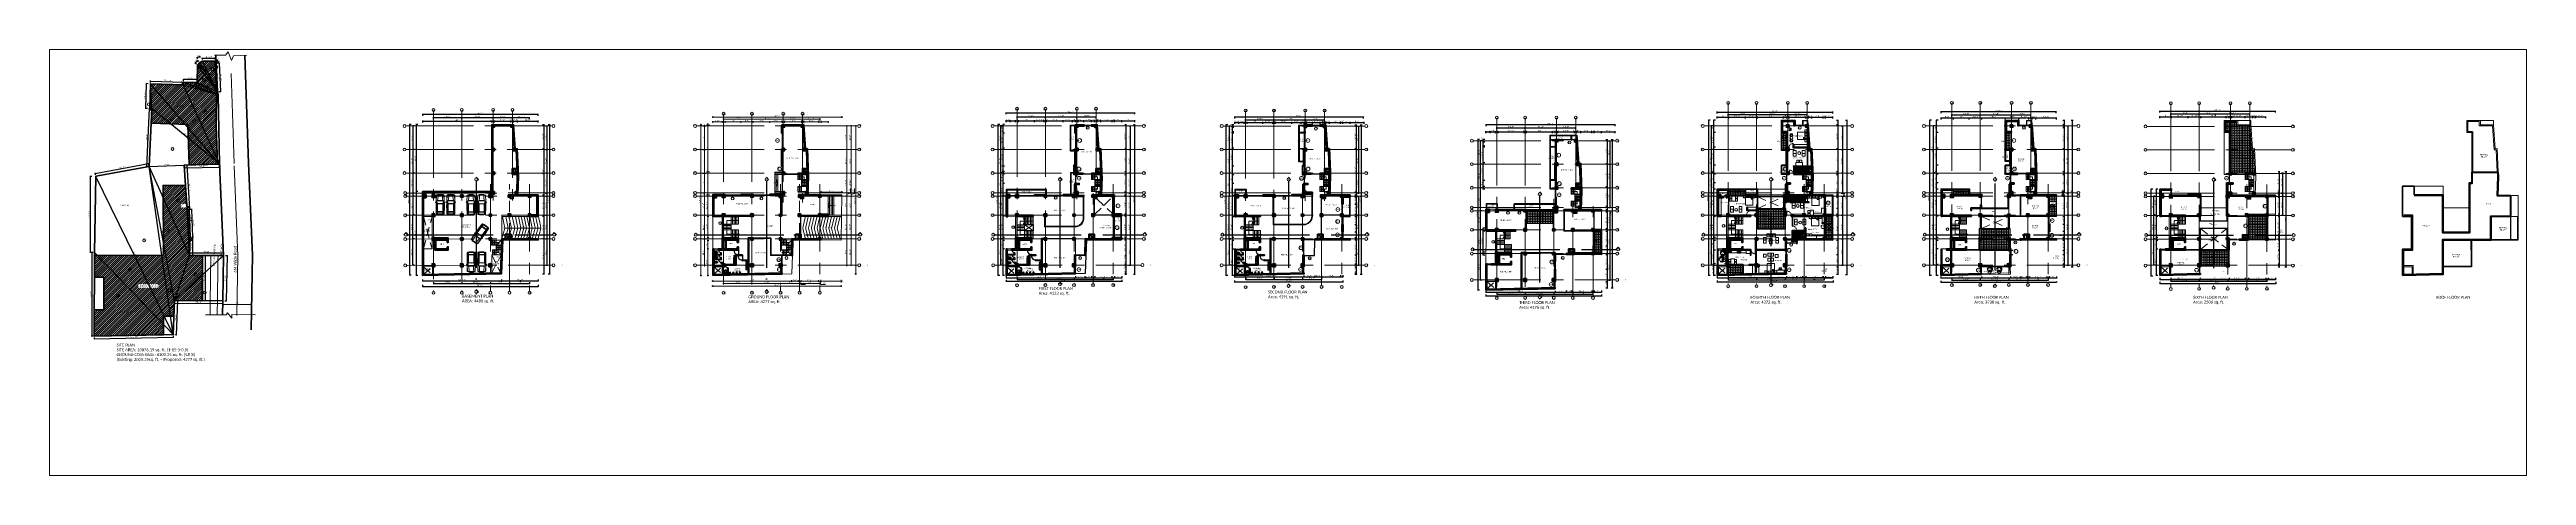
# Model space of a CAD drawing. Header units: inches. Extents: x 0 to 179512, y -43395 to -31716.
# Drawn here: x 157716 to 178335, y -39944 to -36394 of the extents above; entities that cross this region are included whole.
import ezdxf

# ---------------------------------------------------------------- set-up
doc = ezdxf.new("R2010")
doc.units = ezdxf.units.IN
doc.header["$LTSCALE"] = 10
doc.header["$MEASUREMENT"] = 0
for name, pattern in [('ACAD_ISO04W100', [30, 24, -3, 0, -3]), ('CENTER2', [1.125, 0.75, -0.125, 0.125, -0.125]), ('DASHED', [0.75, 0.5, -0.25]), ('DASHEDX2', [1.5, 1, -0.5]), ('HIDDEN', [0.375, 0.25, -0.125]), ('HIDDEN2', [0.1875, 0.125, -0.0625])]:
    doc.linetypes.add(name, pattern=pattern)
doc.layers.get('Defpoints').update_dxf_attribs({"color": 215})
doc.layers.add('Balcony base', color=70, linetype='Continuous')
doc.layers.add('layout', color=165, linetype='Continuous')
for name, color, linetype, lineweight in [('colum', 2, 'Continuous', 40), ('door', 4, 'Continuous', 25), ('DUCT', 6, 'Continuous', 40), ('elevation', 6, 'Continuous', 40), ('Grid name', 4, 'Continuous', 0), ('hatch', 95, 'Continuous', 0), ('NEW LETTERING', 3, 'Continuous', 0), ('OL_AR_Center line', 253, 'CENTER2', 13), ('OL_AR_FURNITURE', 252, 'Continuous', 5), ('OL_AR_Hatch', 253, 'Continuous', 15), ('OL_AR_SYMBOL', 1, 'Continuous', 5), ('OL_AR_Text', 140, 'Continuous', 5), ('OL_AR_WALL', 255, 'Continuous', 40), ('section cut', 7, 'ACAD_ISO04W100', 25), ('wall2', 3, 'Continuous', 30), ('window', 6, 'Continuous', 9)]:
    doc.layers.add(name, color=color, linetype=linetype, lineweight=lineweight)
doc.styles.add('1-16 Annotative Text', font='calibri.ttf', dxfattribs={"height": 0.0625})
doc.styles.add('1-8 Annotative Text', font='calibri.ttf', dxfattribs={"height": 0.125})
doc.styles.add('arial', font='arial.ttf')
doc.styles.get("Standard").update_dxf_attribs({"font": 'arial.ttf'})
doc.dimstyles.new('1-16 Annotative Dimension', dxfattribs={"dimtxt": 0.0625, "dimasz": 0.0625, "dimexe": 0.125, "dimexo": 0, "dimgap": 0.03125, "dimtad": 1, "dimdec": 0, "dimzin": 0, "dimdsep": 46, "dimlunit": 4, "dimtxsty": '1-16 Annotative Text', "dimblk": 'ARCHTICK', "dimcen": 0.09, "dimdle": 0.125, "dimadec": 0, "dimazin": 0, "dimtfac": 1, "dimtdec": 0, "dimtix": 1, "dimtofl": 0, "dimtmove": 2, "dimatfit": 3, "dimfxl": 0.125, "dimfxlon": 1, "dimtolj": 1, "dimtzin": 0, "dimarcsym": 1})
doc.dimstyles.new('Dim_OLA', dxfattribs={"dimscale": 2, "dimtxt": 7, "dimasz": 4, "dimexe": 2, "dimexo": 0.5, "dimgap": 0.3, "dimtad": 1, "dimdec": 0, "dimzin": 0, "dimdsep": 46, "dimlunit": 3, "dimtxsty": 'arial', "dimblk": 'ARCHTICK', "dimcen": 0.05, "dimadec": 0, "dimazin": 0, "dimtfac": 1, "dimtdec": 0, "dimtix": 1, "dimtmove": 2, "dimatfit": 3, "dimldrblk": 'DOT', "dimfxl": 6, "dimfxlon": 1, "dimtolj": 1, "dimtzin": 0, "dimarcsym": 0})
pattern_1 = [(50, (0, 0), (7.17260183, -0.62752135), [0.75, -8.25]), (355, (0, 0), (-1.38751334, 7.52192134), [0.6, -6.6]), (100.4514445, (0.598, -0.052), (5.78508847, 6.8943999), [0.63740192, -7.01142112]), (46.1842, (5e-16, 2), (10.6724133, -1.6551928), [1.125, -12.375]), (96.6356355, (0.889, 1.862), (9.34661946, 9.741186), [0.9561034, -10.5171376]), (351.184164, (5e-16, 2), (9.34661945, 9.741186), [0.9, -9.9]), (21, (1, 1.5), (5.96907052, -4.0261889), [0.75, -8.25]), (326, (1, 1.5), (2.43315332, 7.25150045), [0.6, -6.6]), (71.4514447, (1.4974, 1.1645), (8.40222377, 3.22531153), [0.6374019, -7.01142112]), (37.5, (0, 0), (0.121598553, 3.32893854), [0, -6.52, 0, -6.7, 0, -6.625]), (7.5, (0, 0), (2.630695374, 3.94411712), [0, -3.82, 0, -6.37, 0, -2.525]), (327.5, (-2.23, 5e-16), (5.33822436, -0.225548717), [0, -2.5, 0, -7.8, 0, -10.35]), (317.5, (-3.23, 8e-16), (5.83186169, 1.00104982), [0, -3.25, 0, -5.18, 0, -7.35])]
pattern_2 = [(0, (0, 0), (0, 13.75), [10, -3.75]), (90, (0, 0), (-13.75, 8e-16), [10, -3.75])]
pattern_3 = [(0, (0, 0), (0, 7.15), [5.2, -1.95]), (90, (0, 0), (-7.15, 4e-16), [5.2, -1.95])]

# ---------------------------------------------------------------- blocks, each defined once
blk = doc.blocks.new('Car_01')
for points in [[(2946, 801), (1890, 803), (1476, 794), (938, 770), (573, 756), (493, 745), (467, 735), (445, 719), (428, 698), (417, 673), (412, 646), (382, 386), (375, 0)], [(2946, -926), (1890, -928), (1476, -919), (938, -895), (573, -881), (493, -870), (467, -860), (445, -844), (428, -823), (417, -798), (412, -771), (382, -511), (375, 0)], [(437, 0), (437, 507), (449, 635), (470, 647), (926, 467), (926, 0)], [(437, 0), (437, -632), (449, -760), (470, -772), (926, -592), (926, 0)], [(500, 0), (500, 557), (895, 431), (895, 0)], [(500, 0), (500, -682), (895, -556), (895, 0)], [(1009, 0), (1009, 483), (2621, 483), (2644, 118), (2644, 0)], [(1009, 0), (1009, -608), (2621, -608), (2644, -243), (2644, 0)], [(1512, 697), (1442, 796)], [(2173, 689), (2243, 803)], [(2691, 0), (2665, 478), (3158, 643), (3212, 606), (3245, 283), (3250, 0)], [(2691, 0), (2665, -603), (3158, -768), (3212, -731), (3245, -408), (3250, 0)], [(4571, 0), (4571, 389), (4531, 528), (4468, 681), (4446, 707), (4419, 727), (4388, 741), (4354, 747), (4006, 767), (3637, 784), (3149, 790), (3039, 793)], [(4571, 0), (4571, -514), (4531, -653), (4468, -806), (4446, -832), (4419, -852), (4388, -866), (4354, -872), (4006, -892), (3637, -909), (3149, -915), (3039, -918)], [(3158, 643), (3158, 790)], [(4451, 382), (4003, 385), (3764, 409), (3558, 435), (3362, 475), (3262, 555), (3212, 606), (3199, 714), (3199, 790)], [(4451, 0), (4451, 429), (4405, 598), (4371, 668), (4361, 686), (4347, 702), (4329, 714), (4309, 721), (4288, 724), (3252, 789)], [(4451, 0), (4451, -554), (4405, -723), (4371, -793), (4361, -811), (4347, -827), (4329, -839), (4309, -846), (4288, -849), (3252, -914)], [(3329, 0), (3329, 223), (3315, 349), (3299, 468), (3275, 544)], [(3329, 0), (3329, -348), (3315, -474), (3299, -593), (3275, -669)], [(4469, 0), (4469, 397), (4544, 397), (4544, 0)], [(4469, 0), (4469, -522), (4544, -522), (4544, 0)], [(1512, -822), (1442, -921)], [(2173, -814), (2243, -928)], [(3158, -768), (3158, -915)], [(4451, -507), (4003, -510), (3764, -534), (3558, -560), (3362, -600), (3262, -680), (3212, -731), (3199, -839), (3199, -915)]]:
    blk.add_lwpolyline(points)
for points in [[(2988, 682), (1556, 699), (1029, 690), (661, 673), (978, 531), (2553, 531)], [(1410, 689), (1600, 689), (1712, 539), (1580, 539), (1413, 689)], [(2120, 682), (2236, 682), (2142, 537), (2040, 537)], [(2987, 682), (2922, 872), (2922, 932), (2983, 932), (3083, 683)], [(2988, -807), (1556, -824), (1029, -815), (661, -798), (978, -656), (2553, -656)], [(1410, -814), (1600, -814), (1712, -664), (1580, -664), (1413, -814)], [(2120, -807), (2236, -807), (2142, -662), (2040, -662)], [(2987, -807), (2922, -997), (2922, -1057), (2983, -1057), (3083, -808)]]:
    blk.add_lwpolyline(points, close=True)
blk = doc.blocks.new('stair')
at = {"layer": 'OL_AR_Hatch'}
for p, q in [((165959, -28087), (165959, -28045)), ((165959, -28085), (165991, -28085)), ((165959, -28087), (166031, -28087)), ((165959, -28147), (165989, -28147)), ((165959, -28149), (165991, -28149)), ((165959, -28187), (166031, -28187)), ((165959, -28189), (166031, -28189)), ((165969, -28087), (165969, -28045)), ((165979, -28087), (165979, -28045)), ((165989, -28147), (165989, -28045)), ((165989, -28097), (166031, -28097)), ((165989, -28107), (166031, -28107)), ((165989, -28117), (166031, -28117)), ((165989, -28127), (166031, -28127)), ((165991, -28149), (165991, -28085))]:
    blk.add_line(p, q, dxfattribs=at)
blk.add_lwpolyline([(165959, -28045), (166031, -28045), (166031, -28187)], dxfattribs=at)
at = {"layer": 'OL_AR_SYMBOL', "linetype": 'DASHED'}
for p, q in [((165959, -28189), (165959, -28147)), ((165969, -28189), (165969, -28147)), ((165979, -28189), (165979, -28147)), ((165989, -28137), (166031, -28137)), ((165989, -28147), (166031, -28147)), ((165989, -28147), (165989, -28189))]:
    blk.add_line(p, q, dxfattribs=at)
for points in [[(165959, -28168), (166010, -28168), (166010, -28066), (165959, -28066)], [(165989, -28127), (166010, -28137), (166031, -28127)]]:
    blk.add_lwpolyline(points, dxfattribs=at)
blk = doc.blocks.new('A$C2AC94788')
for p, q in [((0, 0.5), (0, 0.66)), ((0.03, 0.69), (0.44, 0.69)), ((0.44, 0.48), (0.03, 0.48)), ((0.13, 0.48), (0.13, 0.42)), ((0.16, 0.04), (0.3, 0.04)), ((0.17, 0.42), (0.29, 0.42)), ((0.23, 0.04), (0.23, 0.04)), ((0.23, 0.04), (0.23, 0.04)), ((0.33, 0.42), (0.33, 0.48)), ((0.46, 0.66), (0.46, 0.5)), ((0.17, 0), (0.3, 0))]:
    blk.add_line(p, q)
for centre, radius, start, end in [((0.03, 0.66), 0.025, 90, 180), ((0.03, 0.5), 0.025, 180, 270), ((0.29, 0.24), 0.242, 130.4885, 169.445), ((0.36, 0.25), 0.312, 175.0284, 232.3625), ((0.33, 0.24), 0.242, 130.4885, 169.445), ((0.4, 0.24), 0.313, 173.5369, 221.0604), ((0.23, 0.38), 0.025, 180, 0), ((0.13, 0.24), 0.242, 10.555, 49.5115), ((0.1, 0.24), 0.313, 308.5517, 6.4631), ((0.06, 0.24), 0.313, 318.9396, 6.4631), ((0.17, 0.24), 0.242, 10.555, 49.5115), ((0.44, 0.66), 0.025, 0, 90), ((0.44, 0.5), 0.025, 270, 0)]:
    blk.add_arc(centre, radius, start, end)
blk = doc.blocks.new('EES')
for p, q in [((-0.333, 0.002), (-0.333, -0.506)), ((0.341, 0.002), (-0.333, 0.002)), ((0.341, 0.002), (0.341, -0.506)), ((-0.333, -0.506), (0.341, -0.506)), ((-0.011, -0.04), (0.018, -0.04)), ((-0.011, -0.219), (-0.011, -0.04)), ((0.018, -0.219), (-0.011, -0.219)), ((0.018, -0.04), (0.018, -0.219))]:
    blk.add_line(p, q)
blk.add_lwpolyline([(0.018, -0.086, -0.061621), (0.092, -0.099, -0.086289), (0.165, -0.137, -0.105918), (0.216, -0.197, -0.125725), (0.233, -0.262, -0.125725), (0.216, -0.326, -0.105918), (0.165, -0.386, -0.086289), (0.092, -0.424, -0.076177), (0, -0.438, -0.076177), (-0.091, -0.424, -0.086289), (-0.164, -0.386, -0.105918), (-0.216, -0.326, -0.125725), (-0.232, -0.262, -0.125725), (-0.216, -0.197, -0.105918), (-0.164, -0.137, -0.086289), (-0.091, -0.099, -0.067126), (-0.011, -0.086, -0.076177)], format="xyb")
blk.add_lwpolyline([(-0.011, -0.085), (-0.011, -0.085)])
for centre in [(-0.078, -0.053), (0.085, -0.053)]:
    blk.add_circle(centre, 0.0259)
blk = doc.blocks.new('60607032')
at = {"xscale": 10, "zscale": 10}
blk.add_blockref('EES', (-0.04, 0.01), dxfattribs=at)
blk = doc.blocks.new('LAV-2')
at = {"xscale": 0.1, "zscale": 0.1}
blk.add_blockref('60607032', (0, -0.01), dxfattribs=at)
blk = doc.blocks.new('A$C1D396C61')
blk.add_blockref('LAV-2', (0.34, 0.51))
blk = doc.blocks.new('A$C6EF51710')
at = {"linetype": 'ByBlock'}
for p, q in [((0, 0.08), (0, 0.23)), ((0, 0.14), (0, 0.18)), ((0.05, 0.28), (0.12, 0.28)), ((0.12, 0.03), (0.05, 0.03))]:
    blk.add_line(p, q, dxfattribs=at)
for centre, radius, start, end in [((0.05, 0.23), 0.0508, 90, 180), ((0.08, 0.18), 0.0762, 107.1046, 180), ((0.08, 0.14), 0.0762, 180, 252.8954), ((0.05, 0.08), 0.0508, 180, 270), ((0.02, 0.38), 0.14, 287.1046, 315), ((0.02, -0.07), 0.14, 45, 72.8954), ((0.24, 0.16), 0.14, 135, 225), ((0.1, 0.16), 0.0254, 275.2159, 84.7841), ((0.21, 0.16), 0.158, 232.8984, 127.1016), ((0.23, 0.16), 0.129, 230.0084, 129.9916)]:
    blk.add_arc(centre, radius, start, end, dxfattribs=at)
blk = doc.blocks.new('A$C03A44EBA')
at = {"color": 7, "rotation": 270}
blk.add_blockref('A$C6EF51710', (0, 0.37), dxfattribs=at)
blk = doc.blocks.new('room door')
at = {"linetype": 'Continuous', "lineweight": 5}
for p, q in [((1156, 1187), (1156, 1185)), ((1156, 1187), (1160, 1187)), ((1156, 1185), (1157, 1184)), ((1156, 1150), (1157, 1151)), ((1156, 1148), (1156, 1150)), ((1156, 1148), (1160, 1148)), ((1157, 1184), (1159, 1184)), ((1157, 1151), (1159, 1151)), ((1159, 1185), (1159, 1183)), ((1159, 1185), (1191, 1185)), ((1159, 1183), (1191, 1183)), ((1159, 1151), (1159, 1151)), ((1160, 1151), (1159, 1151)), ((1160, 1187), (1160, 1185)), ((1160, 1148), (1160, 1151)), ((1191, 1183), (1191, 1185))]:
    blk.add_line(p, q, dxfattribs=at)
at = {"linetype": 'DASHEDX2', "lineweight": 5}
blk.add_arc((1158, 1183), 32.8, 270.3827, 0.4794, dxfattribs=at)
blk = doc.blocks.new('*U6')
for points in [[(-11, 2), (-10, 2), (-10, 3), (-10, 4)], [(-8, 0), (-9, 0), (-10, 1)], [(-8, 6), (-9, 6), (-9, 5)], [(-6, 10), (-8, 9), (-8, 8), (-6, 8)], [(-8, 3), (-8, 2), (-8, 3)], [(-7, 2), (-8, 2), (-7, 0)], [(-6, 7), (-7, 6), (-7, 6)], [(-4, 11), (-5, 10), (-4, 9), (-2, 10)], [(-5, 9), (-4, 8), (-4, 9)], [(-5, 6), (-5, 4), (-4, 5)], [(-3, 8), (-3, 7), (-2, 7)], [(-2, 12), (-2, 11), (-1, 10), (0, 11), (-1, 11)], [(-2, 9), (-2, 9), (-2, 9), (-2, 9)], [(0, 9), (-1, 9), (-2, 7), (0, 8)], [(1, 7), (0, 6), (1, 6)], [(1, 12), (1, 11), (1, 10), (3, 11)], [(1, 9), (3, 9), (4, 8), (2, 8)], [(3, 10), (2, 10), (2, 9), (2, 9)], [(2, 6), (2, 7), (3, 8), (2, 7)], [(3, 7), (3, 6), (4, 5), (5, 7)], [(4, 2), (3, 4), (4, 4)], [(4, 11), (4, 10), (4, 9), (5, 9), (6, 9), (5, 10), (5, 10)], [(4, 5), (4, 4), (5, 3)], [(4, 3), (5, 3), (4, 1)], [(5, 8), (5, 8), (5, 8), (5, 8)], [(6, 8), (5, 8), (6, 6), (7, 7)], [(5, 6), (5, 5), (6, 5)], [(6, 2), (5, 0), (5, 0), (7, 0)], [(8, 2), (7, 1), (6, 2)], [(7, 9), (7, 8), (9, 8)], [(8, 7), (7, 6), (9, 6), (9, 6)], [(8, 5), (7, 5), (7, 4), (7, 3), (8, 4), (8, 4)], [(9, 5), (8, 5), (8, 4), (9, 4)], [(8, 3), (8, 2), (9, 2)], [(8, 1), (8, 0), (9, 0), (9, 0)], [(10, 5), (9, 4), (9, 2), (10, 0), (12, 0), (10, 2), (9, 2), (10, 3)], [(-10, -3), (-11, -3), (-10, -4), (-10, -3)], [(-8, -6), (-7, -5), (-7, -7)], [(-5, -9), (-4, -9), (-6, -10)], [(-3, -10), (-3, -10), (-2, -11)], [(-2, -9), (-1, -9), (-1, -10)], [(0, -11), (1, -11), (3, -11)], [(4, -9), (4, -10), (4, -11), (5, -10)], [(5, -8), (5, -8), (5, -9)], [(6, -9), (5, -10), (6, -10)], [(8, -1), (6, -1), (6, -1)], [(6, -9), (6, -7), (7, -7), (7, -7)], [(8, -2), (8, -3), (8, -2)], [(9, -5), (8, -6), (8, -5)], [(8, -8), (9, -7), (8, -8)], [(9, -2), (10, -4), (10, -3)], [(10, -1), (10, -1), (10, -1)]]:
    blk.add_lwpolyline(points, close=True)
blk = doc.blocks.new('king_size_bed')
at = {"linetype": 'Continuous'}
for p, q in [((0, 2000.00075), (1499.99975, 2000.00075)), ((0, 0), (0, 2000.00075)), ((0, 1640.00075), (1120, 1640.00075)), ((1120, 1580.00075), (0, 1580.00075)), ((1499.99975, 0), (0, 0)), ((199.99975, 1970.00075), (719.9995, 1970.00075)), ((199.99975, 1640.00075), (199.99975, 1970.00075)), ((719.9995, 1970.00075), (719.9995, 1640.00075)), ((779.99975, 1970.00075), (1299.99975, 1970.00075)), ((779.99975, 1640.00075), (779.99975, 1970.00075)), ((1499.99975, 1260.00075), (1120, 1640.00075)), ((1120, 1640.00075), (1120, 1260.00075)), ((1120, 1260.00075), (1499.99975, 1260.00075)), ((1299.99975, 1590.00075), (1169.984, 1590.00075)), ((1299.99975, 1970.00075), (1299.99975, 1590.00075)), ((1499.99975, 2000.00075), (1499.99975, 0))]:
    blk.add_line(p, q, dxfattribs=at)
for points in [[(-50, 1550.00075), (-50, 2000.00075), (-500, 2000.00075), (-500, 1550.00075)], [(1549.99975, 1550.00075), (1549.99975, 2000.00075), (1999.99975, 2000.00075), (1999.99975, 1550.00075)]]:
    blk.add_lwpolyline(points, close=True)
for points in [[(-437.5, 1550.00075), (-437.5, 1535.00075), (-112.5, 1535.00075), (-112.5, 1550.00075)], [(-287.5, 1535.00075), (-287.5, 1522.50075), (-262.5, 1522.50075), (-262.5, 1535.00075)], [(1937.49975, 1550.00075), (1937.49975, 1535.00075), (1612.49975, 1535.00075), (1612.49975, 1550.00075)], [(1787.49975, 1535.00075), (1787.49975, 1522.50075), (1762.49975, 1522.50075), (1762.49975, 1535.00075)]]:
    blk.add_lwpolyline(points)
blk = doc.blocks.new('toilet door')
at = {"linetype": 'Continuous', "lineweight": 5}
for p, q in [((971, 1088), (973, 1088)), ((971, 1088), (971, 1084)), ((971, 1084), (974, 1084)), ((973, 1088), (974, 1087)), ((974, 1087), (974, 1086)), ((974, 1086), (974, 1086)), ((974, 1084), (974, 1086)), ((999, 1086), (997, 1086)), ((997, 1086), (997, 1062)), ((997, 1062), (999, 1062)), ((999, 1088), (998, 1087)), ((998, 1087), (998, 1086)), ((1001, 1088), (999, 1088)), ((999, 1086), (999, 1062)), ((1001, 1084), (999, 1084)), ((1001, 1088), (1001, 1084))]:
    blk.add_line(p, q, dxfattribs=at)
at = {"linetype": 'DASHEDX2', "lineweight": 5}
blk.add_arc((997, 1086), 23.5, 180, 270, dxfattribs=at)
blk = doc.blocks.new('RGOVN30T')
for p, q in [((0, -3), (30, -3)), ((6, -24), (6, -25)), ((8, -25), (8, -24)), ((12, -6), (18, -6)), ((18, -20), (12, -20)), ((13, -20), (13, -6)), ((14, -6), (14, -20)), ((15, -20), (15, -6)), ((16, -6), (16, -20)), ((17, -20), (17, -6)), ((22, -25), (22, -24)), ((24, -24), (24, -25))]:
    blk.add_line(p, q)
for points in [[(0, -24), (0, 0), (30, 0), (30, -24)], [(2, -26), (2, -25), (28, -25), (28, -26)], [(12, -21), (12, -5), (18, -5), (18, -21)]]:
    blk.add_lwpolyline(points, close=True)
for centre, radius in [((6, -9), 4), ((6, -9), 3), ((6, -18), 3), ((6, -9), 2), ((6, -18), 2), ((6, -9), 1), ((6, -18), 1), ((24, -18), 4), ((24, -9), 3), ((24, -18), 3), ((24, -9), 2), ((24, -18), 2), ((24, -9), 1), ((24, -18), 1)]:
    blk.add_circle(centre, radius)
blk = doc.blocks.new('DBLSK32T')
for p, q in [((-16, -4), (16, -4)), ((-0.75, -18.5), (-0.75, -6.5)), ((0.75, -6.5), (0.75, -18.5))]:
    blk.add_line(p, q)
for points in [[(-14.5, 0), (14.5, 0)], [(-16, -19.5), (-16, -1.5)], [(-14.5, -18.5), (-14.5, -6.5)], [(14.5, -21), (-14.5, -21)], [(-13.5, -5.5), (-1.75, -5.5)], [(-1.75, -19.5), (-13.5, -19.5)], [(1.75, -5.5), (13.5, -5.5)], [(13.5, -19.5), (1.75, -19.5)], [(14.5, -6.5), (14.5, -18.5)], [(16, -1.5), (16, -19.5)]]:
    blk.add_lwpolyline(points)
for centre, radius in [((-7.5, -12.5), 1), ((-7.5, -12.5), 0.5), ((7.5, -12.5), 1), ((7.5, -12.5), 0.5)]:
    blk.add_circle(centre, radius)
for centre, radius, start, end in [((-14.5, -1.5), 1.5, 90, 180), ((14.5, -1.5), 1.5, 0, 90), ((-14.5, -19.5), 1.5, 180, 270), ((-13.5, -6.5), 1, 90, 180), ((-13.5, -18.5), 1, 180, 270), ((-1.75, -6.5), 1, 0, 90), ((-1.75, -18.5), 1, 270, 0), ((1.75, -6.5), 1, 90, 180), ((1.75, -18.5), 1, 180, 270), ((13.5, -6.5), 1, 0, 90), ((13.5, -18.5), 1, 270, 0), ((14.5, -19.5), 1.5, 270, 0)]:
    blk.add_arc(centre, radius, start, end)
blk = doc.blocks.new('REF36T')
for p, q in [((0, -26.999999), (36, -26.999999)), ((11, -27.999999), (11, -28.999999)), ((11, -28.999999), (13, -28.999999)), ((12, -26.999999), (12, -28.999999)), ((13, -28.999999), (13, -27.999999))]:
    blk.add_line(p, q)
blk.add_lwpolyline([(0, -27.999999), (0, 0), (36, 0), (36, -27.999999)], close=True)
blk = doc.blocks.new('SEATCONF')
for p, q in [((-11.5, 0), (-14, -17)), ((-11.5, 0), (11.5, 0)), ((11.5, 0), (14, -17)), ((-13, -18), (-10.5, -18)), ((-9.5, -17), (-8.02878, -6.99577)), ((-8.5, -18), (8.5, -18)), ((-5, -4), (5, -4)), ((9.5, -17), (8.0288, -6.99577)), ((13, -18), (10.5, -18))]:
    blk.add_line(p, q)
for centre, radius, start, end in [((-13, -17), 1, 180, 270), ((-10.5, -17), 1, 270, 0), ((-8.5, -17), 1, 180, 270), ((-5, -7), 3, 90, 180), ((5, -7), 3, 0, 90), ((8.5, -17), 1, 270, 0), ((10.5, -17), 1, 180, 270), ((13, -17), 1, 270, 0)]:
    blk.add_arc(centre, radius, start, end)
blk = doc.blocks.new('_ArchTick')
at = {"color": 0, "linetype": 'ByBlock', "const_width": 0.15}
blk.add_lwpolyline([(-0.5, -0.5), (0.5, 0.5)], dxfattribs=at)
blk = doc.blocks.new('*D72')
at = {"layer": 'Defpoints', "color": 0, "transparency": 16777216}
for p in [(161397, -36990), (160822, -37578), (161397, -37578)]:
    blk.add_point(p, dxfattribs=at)
at = {"layer": 'OL_AR_Text', "color": 0, "lineweight": -2, "transparency": 16777216}
for p, q in [((160822, -37002), (160822, -36986)), ((160822, -36990), (161397, -36990)), ((161397, -37002), (161397, -36986))]:
    blk.add_line(p, q, dxfattribs=at)
at = {"layer": 'OL_AR_Text', "color": 0, "lineweight": -2, "transparency": 16777216, "xscale": 8, "yscale": 8, "zscale": 8, "rotation": 180}
blk.add_blockref('_ArchTick', (160822, -36990), dxfattribs=at)
at = {"layer": 'OL_AR_Text', "color": 0, "lineweight": -2, "transparency": 16777216, "xscale": 8, "yscale": 8, "zscale": 8}
blk.add_blockref('_ArchTick', (161397, -36990), dxfattribs=at)
at = {"layer": 'OL_AR_Text', "color": 0, "transparency": 16777216, "insert": (161109, -36982), "char_height": 14, "attachment_point": 5, "style": 'arial'}
blk.add_mtext("\\A1;48'", dxfattribs=at)
blk = doc.blocks.new('_Dot')
at = {"color": 0, "linetype": 'ByBlock', "lineweight": -2}
blk.add_line((-0.5, 0), (-1, 0), dxfattribs=at)
at = {"color": 0, "linetype": 'ByBlock', "const_width": 0.5}
blk.add_lwpolyline([(-0.25, 0, 1), (0.25, 0, 1)], format="xyb", close=True, dxfattribs=at)
blk = doc.blocks.new('*D73')
at = {"layer": 'Defpoints', "color": 0, "transparency": 16777216}
for p in [(160911, -37031), (161147, -36962), (161147, -37031)]:
    blk.add_point(p, dxfattribs=at)
at = {"layer": 'OL_AR_Text', "color": 0, "lineweight": -2, "transparency": 16777216}
for p, q in [((160911, -36974), (160911, -36958)), ((160911, -36962), (161147, -36962)), ((161147, -36974), (161147, -36958))]:
    blk.add_line(p, q, dxfattribs=at)
at = {"layer": 'OL_AR_Text', "color": 0, "lineweight": -2, "transparency": 16777216, "xscale": 8, "yscale": 8, "zscale": 8, "rotation": 180}
blk.add_blockref('_ArchTick', (160911, -36962), dxfattribs=at)
at = {"layer": 'OL_AR_Text', "color": 0, "lineweight": -2, "transparency": 16777216, "xscale": 8, "yscale": 8, "zscale": 8}
blk.add_blockref('_ArchTick', (161147, -36962), dxfattribs=at)
at = {"layer": 'OL_AR_Text', "color": 0, "transparency": 16777216, "insert": (161029, -36954), "char_height": 14, "attachment_point": 5, "style": 'arial'}
blk.add_mtext('\\A1;19\'-8"', dxfattribs=at)
blk = doc.blocks.new('*D74')
at = {"layer": 'Defpoints', "color": 0, "transparency": 16777216}
for p in [(161147, -37031), (161408, -36962), (161408, -37031)]:
    blk.add_point(p, dxfattribs=at)
at = {"layer": 'OL_AR_Text', "color": 0, "lineweight": -2, "transparency": 16777216}
for p, q in [((161147, -36974), (161147, -36958)), ((161147, -36962), (161408, -36962)), ((161408, -36974), (161408, -36958))]:
    blk.add_line(p, q, dxfattribs=at)
at = {"layer": 'OL_AR_Text', "color": 0, "lineweight": -2, "transparency": 16777216, "xscale": 8, "yscale": 8, "zscale": 8, "rotation": 180}
blk.add_blockref('_ArchTick', (161147, -36962), dxfattribs=at)
at = {"layer": 'OL_AR_Text', "color": 0, "lineweight": -2, "transparency": 16777216, "xscale": 8, "yscale": 8, "zscale": 8}
blk.add_blockref('_ArchTick', (161408, -36962), dxfattribs=at)
at = {"layer": 'OL_AR_Text', "color": 0, "transparency": 16777216, "insert": (161278, -36954), "char_height": 14, "attachment_point": 5, "style": 'arial'}
blk.add_mtext('\\A1;21\'-9"', dxfattribs=at)
blk = doc.blocks.new('*D75')
at = {"layer": 'Defpoints', "color": 0, "transparency": 16777216}
for p in [(161408, -37031), (161569, -36962), (161569, -37033)]:
    blk.add_point(p, dxfattribs=at)
at = {"layer": 'OL_AR_Text', "color": 0, "lineweight": -2, "transparency": 16777216}
for p, q in [((161408, -36974), (161408, -36958)), ((161408, -36962), (161569, -36962)), ((161569, -36974), (161569, -36958))]:
    blk.add_line(p, q, dxfattribs=at)
at = {"layer": 'OL_AR_Text', "color": 0, "lineweight": -2, "transparency": 16777216, "xscale": 8, "yscale": 8, "zscale": 8, "rotation": 180}
blk.add_blockref('_ArchTick', (161408, -36962), dxfattribs=at)
at = {"layer": 'OL_AR_Text', "color": 0, "lineweight": -2, "transparency": 16777216, "xscale": 8, "yscale": 8, "zscale": 8}
blk.add_blockref('_ArchTick', (161569, -36962), dxfattribs=at)
at = {"layer": 'OL_AR_Text', "color": 0, "transparency": 16777216, "insert": (161489, -36954), "char_height": 14, "attachment_point": 5, "style": 'arial'}
blk.add_mtext('\\A1;13\'-5"', dxfattribs=at)
blk = doc.blocks.new('*D76')
at = {"layer": 'Defpoints', "color": 0, "transparency": 16777216}
for p in [(161569, -37033), (161712, -36962), (161712, -37615)]:
    blk.add_point(p, dxfattribs=at)
at = {"layer": 'OL_AR_Text', "color": 0, "lineweight": -2, "transparency": 16777216}
for p, q in [((161569, -36974), (161569, -36958)), ((161569, -36962), (161712, -36962)), ((161712, -36974), (161712, -36958))]:
    blk.add_line(p, q, dxfattribs=at)
at = {"layer": 'OL_AR_Text', "color": 0, "lineweight": -2, "transparency": 16777216, "xscale": 8, "yscale": 8, "zscale": 8, "rotation": 180}
blk.add_blockref('_ArchTick', (161569, -36962), dxfattribs=at)
at = {"layer": 'OL_AR_Text', "color": 0, "lineweight": -2, "transparency": 16777216, "xscale": 8, "yscale": 8, "zscale": 8}
blk.add_blockref('_ArchTick', (161712, -36962), dxfattribs=at)
at = {"layer": 'OL_AR_Text', "color": 0, "transparency": 16777216, "insert": (161641, -36954), "char_height": 14, "attachment_point": 5, "style": 'arial'}
blk.add_mtext('\\A1;11\'-11"', dxfattribs=at)
blk = doc.blocks.new('*D77')
at = {"layer": 'Defpoints', "color": 0, "transparency": 16777216}
for p in [(165713, -36988), (165680, -37610), (165713, -37610)]:
    blk.add_point(p, dxfattribs=at)
at = {"layer": 'OL_AR_Text', "color": 0, "lineweight": -2, "transparency": 16777216}
for p, q in [((165680, -37000), (165680, -36984)), ((165680, -36988), (165713, -36988)), ((165713, -37000), (165713, -36984))]:
    blk.add_line(p, q, dxfattribs=at)
at = {"layer": 'OL_AR_Text', "color": 0, "transparency": 16777216, "insert": (165696, -36980), "char_height": 14, "attachment_point": 5, "style": 'arial'}
blk.add_mtext('\\A1;2\'-9"', dxfattribs=at)
blk = doc.blocks.new('*D78')
at = {"layer": 'Defpoints', "color": 0, "transparency": 16777216}
for p in [(165758, -36988), (165713, -37610), (165758, -37614)]:
    blk.add_point(p, dxfattribs=at)
at = {"layer": 'OL_AR_Text', "color": 0, "lineweight": -2, "transparency": 16777216}
for p, q in [((165713, -37000), (165713, -36984)), ((165713, -36988), (165758, -36988)), ((165758, -37000), (165758, -36984))]:
    blk.add_line(p, q, dxfattribs=at)
at = {"layer": 'OL_AR_Text', "color": 0, "lineweight": -2, "transparency": 16777216, "xscale": 8, "yscale": 8, "zscale": 8, "rotation": 180}
blk.add_blockref('_ArchTick', (165713, -36988), dxfattribs=at)
at = {"layer": 'OL_AR_Text', "color": 0, "lineweight": -2, "transparency": 16777216, "xscale": 8, "yscale": 8, "zscale": 8}
blk.add_blockref('_ArchTick', (165758, -36988), dxfattribs=at)
at = {"layer": 'OL_AR_Text', "color": 0, "transparency": 16777216, "insert": (165697, -36988), "char_height": 14, "attachment_point": 5, "style": 'arial'}
blk.add_mtext('\\A1;3\'-9"', dxfattribs=at)
blk = doc.blocks.new('*D79')
at = {"layer": 'Defpoints', "color": 0, "transparency": 16777216}
for p in [(165782, -36988), (165758, -37614), (165782, -37615)]:
    blk.add_point(p, dxfattribs=at)
at = {"layer": 'OL_AR_Text', "color": 0, "lineweight": -2, "transparency": 16777216}
for p, q in [((165758, -37000), (165758, -36984)), ((165758, -36988), (165782, -36988)), ((165782, -37000), (165782, -36984))]:
    blk.add_line(p, q, dxfattribs=at)
at = {"layer": 'OL_AR_Text', "color": 0, "lineweight": -2, "transparency": 16777216, "xscale": 8, "yscale": 8, "zscale": 8, "rotation": 180}
blk.add_blockref('_ArchTick', (165758, -36988), dxfattribs=at)
at = {"layer": 'OL_AR_Text', "color": 0, "lineweight": -2, "transparency": 16777216, "xscale": 8, "yscale": 8, "zscale": 8}
blk.add_blockref('_ArchTick', (165782, -36988), dxfattribs=at)
at = {"layer": 'OL_AR_Text', "color": 0, "transparency": 16777216, "insert": (165770, -36980), "char_height": 14, "attachment_point": 5, "style": 'arial'}
blk.add_mtext("\\A1;2'", dxfattribs=at)
blk = doc.blocks.new('*D80')
at = {"layer": 'Defpoints', "color": 0, "transparency": 16777216}
for p in [(165914, -36988), (165782, -37615), (165914, -37610)]:
    blk.add_point(p, dxfattribs=at)
at = {"layer": 'OL_AR_Text', "color": 0, "lineweight": -2, "transparency": 16777216}
for p, q in [((165782, -37000), (165782, -36984)), ((165782, -36988), (165914, -36988)), ((165914, -37000), (165914, -36984))]:
    blk.add_line(p, q, dxfattribs=at)
at = {"layer": 'OL_AR_Text', "color": 0, "lineweight": -2, "transparency": 16777216, "xscale": 8, "yscale": 8, "zscale": 8, "rotation": 180}
blk.add_blockref('_ArchTick', (165782, -36988), dxfattribs=at)
at = {"layer": 'OL_AR_Text', "color": 0, "lineweight": -2, "transparency": 16777216, "xscale": 8, "yscale": 8, "zscale": 8}
blk.add_blockref('_ArchTick', (165914, -36988), dxfattribs=at)
at = {"layer": 'OL_AR_Text', "color": 0, "transparency": 16777216, "insert": (165848, -36980), "char_height": 14, "attachment_point": 5, "style": 'arial'}
blk.add_mtext("\\A1;11'", dxfattribs=at)
blk = doc.blocks.new('*D81')
at = {"layer": 'Defpoints', "color": 0, "transparency": 16777216}
for p in [(165996, -36988), (165914, -37610), (165996, -37605)]:
    blk.add_point(p, dxfattribs=at)
at = {"layer": 'OL_AR_Text', "color": 0, "lineweight": -2, "transparency": 16777216}
for p, q in [((165914, -37000), (165914, -36984)), ((165914, -36988), (165996, -36988)), ((165996, -37000), (165996, -36984))]:
    blk.add_line(p, q, dxfattribs=at)
at = {"layer": 'OL_AR_Text', "color": 0, "lineweight": -2, "transparency": 16777216, "xscale": 8, "yscale": 8, "zscale": 8, "rotation": 180}
blk.add_blockref('_ArchTick', (165914, -36988), dxfattribs=at)
at = {"layer": 'OL_AR_Text', "color": 0, "lineweight": -2, "transparency": 16777216, "xscale": 8, "yscale": 8, "zscale": 8}
blk.add_blockref('_ArchTick', (165996, -36988), dxfattribs=at)
at = {"layer": 'OL_AR_Text', "color": 0, "transparency": 16777216, "insert": (165955, -36980), "char_height": 14, "attachment_point": 5, "style": 'arial'}
blk.add_mtext('\\A1;6\'-10"', dxfattribs=at)
blk = doc.blocks.new('*D82')
at = {"layer": 'Defpoints', "color": 0, "transparency": 16777216}
for p in [(166016, -36988), (165996, -37605), (166016, -37608)]:
    blk.add_point(p, dxfattribs=at)
at = {"layer": 'OL_AR_Text', "color": 0, "lineweight": -2, "transparency": 16777216}
for p, q in [((165996, -37000), (165996, -36984)), ((165996, -36988), (166016, -36988)), ((166016, -37000), (166016, -36984))]:
    blk.add_line(p, q, dxfattribs=at)
at = {"layer": 'OL_AR_Text', "color": 0, "transparency": 16777216, "insert": (166006, -36980), "char_height": 14, "attachment_point": 5, "style": 'arial'}
blk.add_mtext('\\A1;1\'-8"', dxfattribs=at)
blk = doc.blocks.new('*D83')
at = {"layer": 'Defpoints', "color": 0, "transparency": 16777216}
for p in [(166154, -36988), (166016, -37608), (166154, -37603)]:
    blk.add_point(p, dxfattribs=at)
at = {"layer": 'OL_AR_Text', "color": 0, "lineweight": -2, "transparency": 16777216}
for p, q in [((166016, -37000), (166016, -36984)), ((166016, -36988), (166154, -36988)), ((166154, -37000), (166154, -36984))]:
    blk.add_line(p, q, dxfattribs=at)
at = {"layer": 'OL_AR_Text', "color": 0, "lineweight": -2, "transparency": 16777216, "xscale": 8, "yscale": 8, "zscale": 8, "rotation": 180}
blk.add_blockref('_ArchTick', (166016, -36988), dxfattribs=at)
at = {"layer": 'OL_AR_Text', "color": 0, "lineweight": -2, "transparency": 16777216, "xscale": 8, "yscale": 8, "zscale": 8}
blk.add_blockref('_ArchTick', (166154, -36988), dxfattribs=at)
at = {"layer": 'OL_AR_Text', "color": 0, "transparency": 16777216, "insert": (166085, -36980), "char_height": 14, "attachment_point": 5, "style": 'arial'}
blk.add_mtext('\\A1;11\'-6"', dxfattribs=at)
blk = doc.blocks.new('*D84')
at = {"layer": 'Defpoints', "color": 0, "transparency": 16777216}
for p in [(166232, -36988), (166154, -37603), (166232, -37603)]:
    blk.add_point(p, dxfattribs=at)
at = {"layer": 'OL_AR_Text', "color": 0, "lineweight": -2, "transparency": 16777216}
for p, q in [((166154, -37000), (166154, -36984)), ((166154, -36988), (166232, -36988)), ((166232, -37000), (166232, -36984))]:
    blk.add_line(p, q, dxfattribs=at)
at = {"layer": 'OL_AR_Text', "color": 0, "lineweight": -2, "transparency": 16777216, "xscale": 8, "yscale": 8, "zscale": 8, "rotation": 180}
blk.add_blockref('_ArchTick', (166154, -36988), dxfattribs=at)
at = {"layer": 'OL_AR_Text', "color": 0, "lineweight": -2, "transparency": 16777216, "xscale": 8, "yscale": 8, "zscale": 8}
blk.add_blockref('_ArchTick', (166232, -36988), dxfattribs=at)
at = {"layer": 'OL_AR_Text', "color": 0, "transparency": 16777216, "insert": (166193, -36980), "char_height": 14, "attachment_point": 5, "style": 'arial'}
blk.add_mtext('\\A1;6\'-6"', dxfattribs=at)
blk = doc.blocks.new('*D85')
at = {"layer": 'Defpoints', "color": 0, "transparency": 16777216}
for p in [(166256, -36988), (166232, -37603), (166256, -37601)]:
    blk.add_point(p, dxfattribs=at)
at = {"layer": 'OL_AR_Text', "color": 0, "lineweight": -2, "transparency": 16777216}
for p, q in [((166232, -37000), (166232, -36984)), ((166232, -36988), (166256, -36988)), ((166256, -37000), (166256, -36984))]:
    blk.add_line(p, q, dxfattribs=at)
at = {"layer": 'OL_AR_Text', "color": 0, "lineweight": -2, "transparency": 16777216, "xscale": 8, "yscale": 8, "zscale": 8, "rotation": 180}
blk.add_blockref('_ArchTick', (166232, -36988), dxfattribs=at)
at = {"layer": 'OL_AR_Text', "color": 0, "lineweight": -2, "transparency": 16777216, "xscale": 8, "yscale": 8, "zscale": 8}
blk.add_blockref('_ArchTick', (166256, -36988), dxfattribs=at)
at = {"layer": 'OL_AR_Text', "color": 0, "transparency": 16777216, "insert": (166244, -36980), "char_height": 14, "attachment_point": 5, "style": 'arial'}
blk.add_mtext("\\A1;2'", dxfattribs=at)
blk = doc.blocks.new('*D86')
at = {"layer": 'Defpoints', "color": 0, "transparency": 16777216}
for p in [(166278, -36988), (166278, -37020), (166256, -37601)]:
    blk.add_point(p, dxfattribs=at)
at = {"layer": 'OL_AR_Text', "color": 0, "lineweight": -2, "transparency": 16777216}
for p, q in [((166256, -37000), (166256, -36984)), ((166256, -36988), (166278, -36988)), ((166278, -37000), (166278, -36984))]:
    blk.add_line(p, q, dxfattribs=at)
at = {"layer": 'OL_AR_Text', "color": 0, "transparency": 16777216, "insert": (166267, -36980), "char_height": 14, "attachment_point": 5, "style": 'arial'}
blk.add_mtext('\\A1;1\'-10"', dxfattribs=at)
blk = doc.blocks.new('*D87')
at = {"layer": 'Defpoints', "color": 0, "transparency": 16777216}
for p in [(166278, -37020), (166326, -36988), (166326, -37020)]:
    blk.add_point(p, dxfattribs=at)
at = {"layer": 'OL_AR_Text', "color": 0, "lineweight": -2, "transparency": 16777216}
for p, q in [((166278, -37000), (166278, -36984)), ((166278, -36988), (166326, -36988)), ((166326, -37000), (166326, -36984))]:
    blk.add_line(p, q, dxfattribs=at)
at = {"layer": 'OL_AR_Text', "color": 0, "lineweight": -2, "transparency": 16777216, "xscale": 8, "yscale": 8, "zscale": 8, "rotation": 180}
blk.add_blockref('_ArchTick', (166278, -36988), dxfattribs=at)
at = {"layer": 'OL_AR_Text', "color": 0, "lineweight": -2, "transparency": 16777216, "xscale": 8, "yscale": 8, "zscale": 8}
blk.add_blockref('_ArchTick', (166326, -36988), dxfattribs=at)
at = {"layer": 'OL_AR_Text', "color": 0, "transparency": 16777216, "insert": (166302, -36980), "char_height": 14, "attachment_point": 5, "style": 'arial'}
blk.add_mtext("\\A1;4'", dxfattribs=at)
blk = doc.blocks.new('*D88')
at = {"layer": 'Defpoints', "color": 0, "transparency": 16777216}
for p in [(166326, -37020), (166389, -36988), (166389, -37020)]:
    blk.add_point(p, dxfattribs=at)
at = {"layer": 'OL_AR_Text', "color": 0, "lineweight": -2, "transparency": 16777216}
for p, q in [((166326, -37000), (166326, -36984)), ((166326, -36988), (166389, -36988)), ((166389, -37000), (166389, -36984))]:
    blk.add_line(p, q, dxfattribs=at)
at = {"layer": 'OL_AR_Text', "color": 0, "lineweight": -2, "transparency": 16777216, "xscale": 8, "yscale": 8, "zscale": 8, "rotation": 180}
blk.add_blockref('_ArchTick', (166326, -36988), dxfattribs=at)
at = {"layer": 'OL_AR_Text', "color": 0, "lineweight": -2, "transparency": 16777216, "xscale": 8, "yscale": 8, "zscale": 8}
blk.add_blockref('_ArchTick', (166389, -36988), dxfattribs=at)
at = {"layer": 'OL_AR_Text', "color": 0, "transparency": 16777216, "insert": (166358, -36980), "char_height": 14, "attachment_point": 5, "style": 'arial'}
blk.add_mtext('\\A1;5\'-3"', dxfattribs=at)
blk = doc.blocks.new('*D89')
at = {"layer": 'Defpoints', "color": 0, "transparency": 16777216}
for p in [(166389, -37020), (166415, -36988), (166415, -37020)]:
    blk.add_point(p, dxfattribs=at)
at = {"layer": 'OL_AR_Text', "color": 0, "lineweight": -2, "transparency": 16777216}
for p, q in [((166389, -36988), (166381, -36988)), ((166389, -37000), (166389, -36984)), ((166389, -36988), (166415, -36988)), ((166415, -37000), (166415, -36984)), ((166415, -36988), (166423, -36988))]:
    blk.add_line(p, q, dxfattribs=at)
at = {"layer": 'OL_AR_Text', "color": 0, "lineweight": -2, "transparency": 16777216, "xscale": 8, "yscale": 8, "zscale": 8}
blk.add_blockref('_ArchTick', (166389, -36988), dxfattribs=at)
at = {"layer": 'OL_AR_Text', "color": 0, "lineweight": -2, "transparency": 16777216, "xscale": 8, "yscale": 8, "zscale": 8, "rotation": 180}
blk.add_blockref('_ArchTick', (166415, -36988), dxfattribs=at)
at = {"layer": 'OL_AR_Text', "color": 0, "transparency": 16777216, "insert": (166393, -36982), "char_height": 14, "attachment_point": 5, "style": 'arial'}
blk.add_mtext('\\A1;2\'-2"', dxfattribs=at)
blk = doc.blocks.new('*D90')
at = {"layer": 'Defpoints', "color": 0, "transparency": 16777216}
for p in [(166415, -37020), (166437, -36988), (166437, -37020)]:
    blk.add_point(p, dxfattribs=at)
at = {"layer": 'OL_AR_Text', "color": 0, "lineweight": -2, "transparency": 16777216}
for p, q in [((166415, -37000), (166415, -36984)), ((166415, -36988), (166437, -36988)), ((166437, -37000), (166437, -36984))]:
    blk.add_line(p, q, dxfattribs=at)
at = {"layer": 'OL_AR_Text', "color": 0, "lineweight": -2, "transparency": 16777216, "xscale": 8, "yscale": 8, "zscale": 8, "rotation": 180}
blk.add_blockref('_ArchTick', (166415, -36988), dxfattribs=at)
at = {"layer": 'OL_AR_Text', "color": 0, "lineweight": -2, "transparency": 16777216, "xscale": 8, "yscale": 8, "zscale": 8}
blk.add_blockref('_ArchTick', (166437, -36988), dxfattribs=at)
at = {"layer": 'OL_AR_Text', "color": 0, "transparency": 16777216, "insert": (166434, -36980), "char_height": 14, "attachment_point": 5, "style": 'arial'}
blk.add_mtext('\\A1;1\'-10"', dxfattribs=at)
blk = doc.blocks.new('*D91')
at = {"layer": 'Defpoints', "color": 0, "transparency": 16777216}
for p in [(166437, -37020), (166468, -36988), (166468, -37220)]:
    blk.add_point(p, dxfattribs=at)
at = {"layer": 'OL_AR_Text', "color": 0, "lineweight": -2, "transparency": 16777216}
for p, q in [((166437, -37000), (166437, -36984)), ((166437, -36988), (166468, -36988)), ((166468, -37000), (166468, -36984))]:
    blk.add_line(p, q, dxfattribs=at)
at = {"layer": 'OL_AR_Text', "color": 0, "transparency": 16777216, "insert": (166453, -36980), "char_height": 14, "attachment_point": 5, "style": 'arial'}
blk.add_mtext('\\A1;2\'-7"', dxfattribs=at)
blk = doc.blocks.new('*D92')
at = {"layer": 'Defpoints', "color": 0, "transparency": 16777216}
for p in [(166561, -36988), (166468, -37220), (166561, -37605)]:
    blk.add_point(p, dxfattribs=at)
at = {"layer": 'OL_AR_Text', "color": 0, "lineweight": -2, "transparency": 16777216}
for p, q in [((166468, -37000), (166468, -36984)), ((166468, -36988), (166561, -36988)), ((166561, -37000), (166561, -36984))]:
    blk.add_line(p, q, dxfattribs=at)
at = {"layer": 'OL_AR_Text', "color": 0, "lineweight": -2, "transparency": 16777216, "xscale": 8, "yscale": 8, "zscale": 8, "rotation": 180}
blk.add_blockref('_ArchTick', (166468, -36988), dxfattribs=at)
at = {"layer": 'OL_AR_Text', "color": 0, "lineweight": -2, "transparency": 16777216, "xscale": 8, "yscale": 8, "zscale": 8}
blk.add_blockref('_ArchTick', (166561, -36988), dxfattribs=at)
at = {"layer": 'OL_AR_Text', "color": 0, "transparency": 16777216, "insert": (166514, -36980), "char_height": 14, "attachment_point": 5, "style": 'arial'}
blk.add_mtext('\\A1;7\'-8"', dxfattribs=at)
blk = doc.blocks.new('*D93')
at = {"layer": 'Defpoints', "color": 0, "transparency": 16777216}
for p in [(166581, -36988), (166561, -37605), (166581, -37605)]:
    blk.add_point(p, dxfattribs=at)
at = {"layer": 'OL_AR_Text', "color": 0, "lineweight": -2, "transparency": 16777216}
for p, q in [((166561, -37000), (166561, -36984)), ((166561, -36988), (166581, -36988)), ((166581, -37000), (166581, -36984))]:
    blk.add_line(p, q, dxfattribs=at)
at = {"layer": 'OL_AR_Text', "color": 0, "transparency": 16777216, "insert": (166571, -36980), "char_height": 14, "attachment_point": 5, "style": 'arial'}
blk.add_mtext('\\A1;1\'-8"', dxfattribs=at)
blk = doc.blocks.new('*D94')
at = {"layer": 'Defpoints', "color": 0, "transparency": 16777216}
for p in [(166641, -36988), (166581, -37605), (166641, -37764)]:
    blk.add_point(p, dxfattribs=at)
at = {"layer": 'OL_AR_Text', "color": 0, "lineweight": -2, "transparency": 16777216}
for p, q in [((166581, -37000), (166581, -36984)), ((166581, -36988), (166641, -36988)), ((166641, -37000), (166641, -36984))]:
    blk.add_line(p, q, dxfattribs=at)
at = {"layer": 'OL_AR_Text', "color": 0, "lineweight": -2, "transparency": 16777216, "xscale": 8, "yscale": 8, "zscale": 8, "rotation": 180}
blk.add_blockref('_ArchTick', (166581, -36988), dxfattribs=at)
at = {"layer": 'OL_AR_Text', "color": 0, "lineweight": -2, "transparency": 16777216, "xscale": 8, "yscale": 8, "zscale": 8}
blk.add_blockref('_ArchTick', (166641, -36988), dxfattribs=at)
at = {"layer": 'OL_AR_Text', "color": 0, "transparency": 16777216, "insert": (166611, -36980), "char_height": 14, "attachment_point": 5, "style": 'arial'}
blk.add_mtext("\\A1;5'", dxfattribs=at)
blk = doc.blocks.new('*D95')
at = {"layer": 'Defpoints', "color": 0, "transparency": 16777216}
for p in [(166749, -36988), (166641, -37764), (166749, -37982)]:
    blk.add_point(p, dxfattribs=at)
at = {"layer": 'OL_AR_Text', "color": 0, "lineweight": -2, "transparency": 16777216}
for p, q in [((166641, -37000), (166641, -36984)), ((166641, -36988), (166749, -36988)), ((166749, -37000), (166749, -36984))]:
    blk.add_line(p, q, dxfattribs=at)
at = {"layer": 'OL_AR_Text', "color": 0, "lineweight": -2, "transparency": 16777216, "xscale": 8, "yscale": 8, "zscale": 8, "rotation": 180}
blk.add_blockref('_ArchTick', (166641, -36988), dxfattribs=at)
at = {"layer": 'OL_AR_Text', "color": 0, "lineweight": -2, "transparency": 16777216, "xscale": 8, "yscale": 8, "zscale": 8}
blk.add_blockref('_ArchTick', (166749, -36988), dxfattribs=at)
at = {"layer": 'OL_AR_Text', "color": 0, "transparency": 16777216, "insert": (166695, -36980), "char_height": 14, "attachment_point": 5, "style": 'arial'}
blk.add_mtext("\\A1;9'", dxfattribs=at)
blk = doc.blocks.new('*D96')
at = {"layer": 'Defpoints', "color": 0, "transparency": 16777216}
for p in [(165770, -37031), (166006, -36956), (166006, -37031)]:
    blk.add_point(p, dxfattribs=at)
at = {"layer": 'OL_AR_Text', "color": 0, "lineweight": -2, "transparency": 16777216}
for p, q in [((165770, -36968), (165770, -36952)), ((165770, -36956), (166006, -36956)), ((166006, -36968), (166006, -36952))]:
    blk.add_line(p, q, dxfattribs=at)
at = {"layer": 'OL_AR_Text', "color": 0, "lineweight": -2, "transparency": 16777216, "xscale": 8, "yscale": 8, "zscale": 8, "rotation": 180}
blk.add_blockref('_ArchTick', (165770, -36956), dxfattribs=at)
at = {"layer": 'OL_AR_Text', "color": 0, "lineweight": -2, "transparency": 16777216, "xscale": 8, "yscale": 8, "zscale": 8}
blk.add_blockref('_ArchTick', (166006, -36956), dxfattribs=at)
at = {"layer": 'OL_AR_Text', "color": 0, "transparency": 16777216, "insert": (165888, -36948), "char_height": 14, "attachment_point": 5, "style": 'arial'}
blk.add_mtext('\\A1;19\'-8"', dxfattribs=at)
blk = doc.blocks.new('*D97')
at = {"layer": 'Defpoints', "color": 0, "transparency": 16777216}
for p in [(166006, -37031), (166267, -36956), (166267, -37031)]:
    blk.add_point(p, dxfattribs=at)
at = {"layer": 'OL_AR_Text', "color": 0, "lineweight": -2, "transparency": 16777216}
for p, q in [((166006, -36968), (166006, -36952)), ((166006, -36956), (166267, -36956)), ((166267, -36968), (166267, -36952))]:
    blk.add_line(p, q, dxfattribs=at)
at = {"layer": 'OL_AR_Text', "color": 0, "lineweight": -2, "transparency": 16777216, "xscale": 8, "yscale": 8, "zscale": 8, "rotation": 180}
blk.add_blockref('_ArchTick', (166006, -36956), dxfattribs=at)
at = {"layer": 'OL_AR_Text', "color": 0, "lineweight": -2, "transparency": 16777216, "xscale": 8, "yscale": 8, "zscale": 8}
blk.add_blockref('_ArchTick', (166267, -36956), dxfattribs=at)
at = {"layer": 'OL_AR_Text', "color": 0, "transparency": 16777216, "insert": (166136, -36948), "char_height": 14, "attachment_point": 5, "style": 'arial'}
blk.add_mtext('\\A1;21\'-9"', dxfattribs=at)
blk = doc.blocks.new('*D98')
at = {"layer": 'Defpoints', "color": 0, "transparency": 16777216}
for p in [(166267, -37031), (166428, -36956), (166428, -37031)]:
    blk.add_point(p, dxfattribs=at)
at = {"layer": 'OL_AR_Text', "color": 0, "lineweight": -2, "transparency": 16777216}
for p, q in [((166267, -36968), (166267, -36952)), ((166267, -36956), (166428, -36956)), ((166428, -36968), (166428, -36952))]:
    blk.add_line(p, q, dxfattribs=at)
at = {"layer": 'OL_AR_Text', "color": 0, "lineweight": -2, "transparency": 16777216, "xscale": 8, "yscale": 8, "zscale": 8, "rotation": 180}
blk.add_blockref('_ArchTick', (166267, -36956), dxfattribs=at)
at = {"layer": 'OL_AR_Text', "color": 0, "lineweight": -2, "transparency": 16777216, "xscale": 8, "yscale": 8, "zscale": 8}
blk.add_blockref('_ArchTick', (166428, -36956), dxfattribs=at)
at = {"layer": 'OL_AR_Text', "color": 0, "transparency": 16777216, "insert": (166347, -36948), "char_height": 14, "attachment_point": 5, "style": 'arial'}
blk.add_mtext('\\A1;13\'-5"', dxfattribs=at)
blk = doc.blocks.new('*D99')
at = {"layer": 'Defpoints', "color": 0, "transparency": 16777216}
for p in [(165680, -36988), (166749, -36922), (166749, -36988)]:
    blk.add_point(p, dxfattribs=at)
at = {"layer": 'OL_AR_Text', "color": 0, "lineweight": -2, "transparency": 16777216}
for p, q in [((165680, -36934), (165680, -36918)), ((165680, -36922), (166749, -36922)), ((166749, -36934), (166749, -36918))]:
    blk.add_line(p, q, dxfattribs=at)
at = {"layer": 'OL_AR_Text', "color": 0, "lineweight": -2, "transparency": 16777216, "xscale": 8, "yscale": 8, "zscale": 8, "rotation": 180}
blk.add_blockref('_ArchTick', (165680, -36922), dxfattribs=at)
at = {"layer": 'OL_AR_Text', "color": 0, "lineweight": -2, "transparency": 16777216, "xscale": 8, "yscale": 8, "zscale": 8}
blk.add_blockref('_ArchTick', (166749, -36922), dxfattribs=at)
at = {"layer": 'OL_AR_Text', "color": 0, "transparency": 16777216, "insert": (166214, -36915), "char_height": 14, "attachment_point": 5, "style": 'arial'}
blk.add_mtext('\\A1;89\'-1"', dxfattribs=at)
blk = doc.blocks.new('*D100')
at = {"layer": 'Defpoints', "color": 0, "transparency": 16777216}
for p in [(167615, -37001), (167582, -37610), (167615, -37610)]:
    blk.add_point(p, dxfattribs=at)
at = {"layer": 'OL_AR_Text', "color": 0, "lineweight": -2, "transparency": 16777216}
for p, q in [((167582, -37013), (167582, -36997)), ((167582, -37001), (167615, -37001)), ((167615, -37013), (167615, -36997))]:
    blk.add_line(p, q, dxfattribs=at)
at = {"layer": 'OL_AR_Text', "color": 0, "transparency": 16777216, "insert": (167599, -36993), "char_height": 14, "attachment_point": 5, "style": 'arial'}
blk.add_mtext('\\A1;2\'-9"', dxfattribs=at)
blk = doc.blocks.new('*D101')
at = {"layer": 'Defpoints', "color": 0, "transparency": 16777216}
for p in [(167661, -37001), (167615, -37610), (167661, -37610)]:
    blk.add_point(p, dxfattribs=at)
at = {"layer": 'OL_AR_Text', "color": 0, "lineweight": -2, "transparency": 16777216}
for p, q in [((167615, -37013), (167615, -36997)), ((167615, -37001), (167661, -37001)), ((167661, -37013), (167661, -36997))]:
    blk.add_line(p, q, dxfattribs=at)
at = {"layer": 'OL_AR_Text', "color": 0, "lineweight": -2, "transparency": 16777216, "xscale": 8, "yscale": 8, "zscale": 8, "rotation": 180}
blk.add_blockref('_ArchTick', (167615, -37001), dxfattribs=at)
at = {"layer": 'OL_AR_Text', "color": 0, "lineweight": -2, "transparency": 16777216, "xscale": 8, "yscale": 8, "zscale": 8}
blk.add_blockref('_ArchTick', (167661, -37001), dxfattribs=at)
at = {"layer": 'OL_AR_Text', "color": 0, "transparency": 16777216, "insert": (167638, -36993), "char_height": 14, "attachment_point": 5, "style": 'arial'}
blk.add_mtext('\\A1;3\'-9"', dxfattribs=at)
blk = doc.blocks.new('*D102')
at = {"layer": 'Defpoints', "color": 0, "transparency": 16777216}
for p in [(167685, -37001), (167661, -37610), (167685, -37610)]:
    blk.add_point(p, dxfattribs=at)
at = {"layer": 'OL_AR_Text', "color": 0, "lineweight": -2, "transparency": 16777216}
for p, q in [((167661, -37013), (167661, -36997)), ((167661, -37001), (167685, -37001)), ((167685, -37013), (167685, -36997))]:
    blk.add_line(p, q, dxfattribs=at)
at = {"layer": 'OL_AR_Text', "color": 0, "lineweight": -2, "transparency": 16777216, "xscale": 8, "yscale": 8, "zscale": 8, "rotation": 180}
blk.add_blockref('_ArchTick', (167661, -37001), dxfattribs=at)
at = {"layer": 'OL_AR_Text', "color": 0, "lineweight": -2, "transparency": 16777216, "xscale": 8, "yscale": 8, "zscale": 8}
blk.add_blockref('_ArchTick', (167685, -37001), dxfattribs=at)
at = {"layer": 'OL_AR_Text', "color": 0, "transparency": 16777216, "insert": (167673, -36993), "char_height": 14, "attachment_point": 5, "style": 'arial'}
blk.add_mtext("\\A1;2'", dxfattribs=at)
blk = doc.blocks.new('*D103')
at = {"layer": 'Defpoints', "color": 0, "transparency": 16777216}
for p in [(167817, -37001), (167685, -37610), (167817, -37610)]:
    blk.add_point(p, dxfattribs=at)
at = {"layer": 'OL_AR_Text', "color": 0, "lineweight": -2, "transparency": 16777216}
for p, q in [((167685, -37013), (167685, -36997)), ((167685, -37001), (167817, -37001)), ((167817, -37013), (167817, -36997))]:
    blk.add_line(p, q, dxfattribs=at)
at = {"layer": 'OL_AR_Text', "color": 0, "lineweight": -2, "transparency": 16777216, "xscale": 8, "yscale": 8, "zscale": 8, "rotation": 180}
blk.add_blockref('_ArchTick', (167685, -37001), dxfattribs=at)
at = {"layer": 'OL_AR_Text', "color": 0, "lineweight": -2, "transparency": 16777216, "xscale": 8, "yscale": 8, "zscale": 8}
blk.add_blockref('_ArchTick', (167817, -37001), dxfattribs=at)
at = {"layer": 'OL_AR_Text', "color": 0, "transparency": 16777216, "insert": (167751, -36993), "char_height": 14, "attachment_point": 5, "style": 'arial'}
blk.add_mtext("\\A1;11'", dxfattribs=at)
blk = doc.blocks.new('*D104')
at = {"layer": 'Defpoints', "color": 0, "transparency": 16777216}
for p in [(167899, -37001), (167817, -37610), (167899, -37606)]:
    blk.add_point(p, dxfattribs=at)
at = {"layer": 'OL_AR_Text', "color": 0, "lineweight": -2, "transparency": 16777216}
for p, q in [((167817, -37013), (167817, -36997)), ((167817, -37001), (167899, -37001)), ((167899, -37013), (167899, -36997))]:
    blk.add_line(p, q, dxfattribs=at)
at = {"layer": 'OL_AR_Text', "color": 0, "lineweight": -2, "transparency": 16777216, "xscale": 8, "yscale": 8, "zscale": 8, "rotation": 180}
blk.add_blockref('_ArchTick', (167817, -37001), dxfattribs=at)
at = {"layer": 'OL_AR_Text', "color": 0, "lineweight": -2, "transparency": 16777216, "xscale": 8, "yscale": 8, "zscale": 8}
blk.add_blockref('_ArchTick', (167899, -37001), dxfattribs=at)
at = {"layer": 'OL_AR_Text', "color": 0, "transparency": 16777216, "insert": (167858, -36993), "char_height": 14, "attachment_point": 5, "style": 'arial'}
blk.add_mtext('\\A1;6\'-10"', dxfattribs=at)
blk = doc.blocks.new('*D105')
at = {"layer": 'Defpoints', "color": 0, "transparency": 16777216}
for p in [(167918, -37001), (167899, -37606), (167918, -37606)]:
    blk.add_point(p, dxfattribs=at)
at = {"layer": 'OL_AR_Text', "color": 0, "lineweight": -2, "transparency": 16777216}
for p, q in [((167899, -37013), (167899, -36997)), ((167899, -37001), (167918, -37001)), ((167918, -37013), (167918, -36997))]:
    blk.add_line(p, q, dxfattribs=at)
at = {"layer": 'OL_AR_Text', "color": 0, "transparency": 16777216, "insert": (167908, -36993), "char_height": 14, "attachment_point": 5, "style": 'arial'}
blk.add_mtext('\\A1;1\'-8"', dxfattribs=at)
blk = doc.blocks.new('*D106')
at = {"layer": 'Defpoints', "color": 0, "transparency": 16777216}
for p in [(168057, -37001), (167918, -37606), (168057, -37604)]:
    blk.add_point(p, dxfattribs=at)
at = {"layer": 'OL_AR_Text', "color": 0, "lineweight": -2, "transparency": 16777216}
for p, q in [((167918, -37013), (167918, -36997)), ((167918, -37001), (168057, -37001)), ((168057, -37013), (168057, -36997))]:
    blk.add_line(p, q, dxfattribs=at)
at = {"layer": 'OL_AR_Text', "color": 0, "lineweight": -2, "transparency": 16777216, "xscale": 8, "yscale": 8, "zscale": 8, "rotation": 180}
blk.add_blockref('_ArchTick', (167918, -37001), dxfattribs=at)
at = {"layer": 'OL_AR_Text', "color": 0, "lineweight": -2, "transparency": 16777216, "xscale": 8, "yscale": 8, "zscale": 8}
blk.add_blockref('_ArchTick', (168057, -37001), dxfattribs=at)
at = {"layer": 'OL_AR_Text', "color": 0, "transparency": 16777216, "insert": (167987, -36993), "char_height": 14, "attachment_point": 5, "style": 'arial'}
blk.add_mtext('\\A1;11\'-6"', dxfattribs=at)
blk = doc.blocks.new('*D107')
at = {"layer": 'Defpoints', "color": 0, "transparency": 16777216}
for p in [(168135, -37001), (168057, -37604), (168135, -37604)]:
    blk.add_point(p, dxfattribs=at)
at = {"layer": 'OL_AR_Text', "color": 0, "lineweight": -2, "transparency": 16777216}
for p, q in [((168057, -37013), (168057, -36997)), ((168057, -37001), (168135, -37001)), ((168135, -37013), (168135, -36997))]:
    blk.add_line(p, q, dxfattribs=at)
at = {"layer": 'OL_AR_Text', "color": 0, "lineweight": -2, "transparency": 16777216, "xscale": 8, "yscale": 8, "zscale": 8, "rotation": 180}
blk.add_blockref('_ArchTick', (168057, -37001), dxfattribs=at)
at = {"layer": 'OL_AR_Text', "color": 0, "lineweight": -2, "transparency": 16777216, "xscale": 8, "yscale": 8, "zscale": 8}
blk.add_blockref('_ArchTick', (168135, -37001), dxfattribs=at)
at = {"layer": 'OL_AR_Text', "color": 0, "transparency": 16777216, "insert": (168096, -36993), "char_height": 14, "attachment_point": 5, "style": 'arial'}
blk.add_mtext('\\A1;6\'-6"', dxfattribs=at)
blk = doc.blocks.new('*D108')
at = {"layer": 'Defpoints', "color": 0, "transparency": 16777216}
for p in [(168159, -37001), (168135, -37604), (168159, -37604)]:
    blk.add_point(p, dxfattribs=at)
at = {"layer": 'OL_AR_Text', "color": 0, "lineweight": -2, "transparency": 16777216}
for p, q in [((168135, -37013), (168135, -36997)), ((168135, -37001), (168159, -37001)), ((168159, -37013), (168159, -36997))]:
    blk.add_line(p, q, dxfattribs=at)
at = {"layer": 'OL_AR_Text', "color": 0, "lineweight": -2, "transparency": 16777216, "xscale": 8, "yscale": 8, "zscale": 8, "rotation": 180}
blk.add_blockref('_ArchTick', (168135, -37001), dxfattribs=at)
at = {"layer": 'OL_AR_Text', "color": 0, "lineweight": -2, "transparency": 16777216, "xscale": 8, "yscale": 8, "zscale": 8}
blk.add_blockref('_ArchTick', (168159, -37001), dxfattribs=at)
at = {"layer": 'OL_AR_Text', "color": 0, "transparency": 16777216, "insert": (168147, -36993), "char_height": 14, "attachment_point": 5, "style": 'arial'}
blk.add_mtext("\\A1;2'", dxfattribs=at)
blk = doc.blocks.new('*D109')
at = {"layer": 'Defpoints', "color": 0, "transparency": 16777216}
for p in [(168180, -37001), (168180, -37022), (168159, -37604)]:
    blk.add_point(p, dxfattribs=at)
at = {"layer": 'OL_AR_Text', "color": 0, "lineweight": -2, "transparency": 16777216}
for p, q in [((168159, -37013), (168159, -36997)), ((168159, -37001), (168180, -37001)), ((168180, -37013), (168180, -36997))]:
    blk.add_line(p, q, dxfattribs=at)
at = {"layer": 'OL_AR_Text', "color": 0, "transparency": 16777216, "insert": (168169, -36993), "char_height": 14, "attachment_point": 5, "style": 'arial'}
blk.add_mtext('\\A1;1\'-9"', dxfattribs=at)
blk = doc.blocks.new('*D110')
at = {"layer": 'Defpoints', "color": 0, "transparency": 16777216}
for p in [(168180, -37022), (168229, -37001), (168229, -37021)]:
    blk.add_point(p, dxfattribs=at)
at = {"layer": 'OL_AR_Text', "color": 0, "lineweight": -2, "transparency": 16777216}
for p, q in [((168180, -37013), (168180, -36997)), ((168180, -37001), (168229, -37001)), ((168229, -37013), (168229, -36997))]:
    blk.add_line(p, q, dxfattribs=at)
at = {"layer": 'OL_AR_Text', "color": 0, "lineweight": -2, "transparency": 16777216, "xscale": 8, "yscale": 8, "zscale": 8, "rotation": 180}
blk.add_blockref('_ArchTick', (168180, -37001), dxfattribs=at)
at = {"layer": 'OL_AR_Text', "color": 0, "lineweight": -2, "transparency": 16777216, "xscale": 8, "yscale": 8, "zscale": 8}
blk.add_blockref('_ArchTick', (168229, -37001), dxfattribs=at)
at = {"layer": 'OL_AR_Text', "color": 0, "transparency": 16777216, "insert": (168204, -36993), "char_height": 14, "attachment_point": 5, "style": 'arial'}
blk.add_mtext('\\A1;4\'-1"', dxfattribs=at)
blk = doc.blocks.new('*D111')
at = {"layer": 'Defpoints', "color": 0, "transparency": 16777216}
for p in [(168229, -37021), (168292, -37001), (168292, -37021)]:
    blk.add_point(p, dxfattribs=at)
at = {"layer": 'OL_AR_Text', "color": 0, "lineweight": -2, "transparency": 16777216}
for p, q in [((168229, -37013), (168229, -36997)), ((168229, -37001), (168292, -37001)), ((168292, -37013), (168292, -36997))]:
    blk.add_line(p, q, dxfattribs=at)
at = {"layer": 'OL_AR_Text', "color": 0, "lineweight": -2, "transparency": 16777216, "xscale": 8, "yscale": 8, "zscale": 8, "rotation": 180}
blk.add_blockref('_ArchTick', (168229, -37001), dxfattribs=at)
at = {"layer": 'OL_AR_Text', "color": 0, "lineweight": -2, "transparency": 16777216, "xscale": 8, "yscale": 8, "zscale": 8}
blk.add_blockref('_ArchTick', (168292, -37001), dxfattribs=at)
at = {"layer": 'OL_AR_Text', "color": 0, "transparency": 16777216, "insert": (168260, -36993), "char_height": 14, "attachment_point": 5, "style": 'arial'}
blk.add_mtext('\\A1;5\'-3"', dxfattribs=at)
blk = doc.blocks.new('*D112')
at = {"layer": 'Defpoints', "color": 0, "transparency": 16777216}
for p in [(168292, -37021), (168318, -37001), (168318, -37021)]:
    blk.add_point(p, dxfattribs=at)
at = {"layer": 'OL_AR_Text', "color": 0, "lineweight": -2, "transparency": 16777216}
for p, q in [((168292, -37013), (168292, -36997)), ((168292, -37001), (168318, -37001)), ((168318, -37013), (168318, -36997))]:
    blk.add_line(p, q, dxfattribs=at)
at = {"layer": 'OL_AR_Text', "color": 0, "transparency": 16777216, "insert": (168305, -36993), "char_height": 14, "attachment_point": 5, "style": 'arial'}
blk.add_mtext('\\A1;2\'-2"', dxfattribs=at)
blk = doc.blocks.new('*D113')
at = {"layer": 'Defpoints', "color": 0, "transparency": 16777216}
for p in [(168318, -37021), (168340, -37001), (168340, -37021)]:
    blk.add_point(p, dxfattribs=at)
at = {"layer": 'OL_AR_Text', "color": 0, "lineweight": -2, "transparency": 16777216}
for p, q in [((168318, -37013), (168318, -36997)), ((168318, -37001), (168340, -37001)), ((168340, -37013), (168340, -36997))]:
    blk.add_line(p, q, dxfattribs=at)
at = {"layer": 'OL_AR_Text', "color": 0, "transparency": 16777216, "insert": (168329, -36993), "char_height": 14, "attachment_point": 5, "style": 'arial'}
blk.add_mtext('\\A1;1\'-10"', dxfattribs=at)
blk = doc.blocks.new('*D114')
at = {"layer": 'Defpoints', "color": 0, "transparency": 16777216}
for p in [(168340, -37021), (168371, -37001), (168371, -37220)]:
    blk.add_point(p, dxfattribs=at)
at = {"layer": 'OL_AR_Text', "color": 0, "lineweight": -2, "transparency": 16777216}
for p, q in [((168340, -37013), (168340, -36997)), ((168340, -37001), (168371, -37001)), ((168371, -37013), (168371, -36997))]:
    blk.add_line(p, q, dxfattribs=at)
at = {"layer": 'OL_AR_Text', "color": 0, "transparency": 16777216, "insert": (168355, -36993), "char_height": 14, "attachment_point": 5, "style": 'arial'}
blk.add_mtext('\\A1;2\'-7"', dxfattribs=at)
blk = doc.blocks.new('*D115')
at = {"layer": 'Defpoints', "color": 0, "transparency": 16777216}
for p in [(168463, -37001), (168371, -37220), (168463, -37606)]:
    blk.add_point(p, dxfattribs=at)
at = {"layer": 'OL_AR_Text', "color": 0, "lineweight": -2, "transparency": 16777216}
for p, q in [((168371, -37013), (168371, -36997)), ((168371, -37001), (168463, -37001)), ((168463, -37013), (168463, -36997))]:
    blk.add_line(p, q, dxfattribs=at)
at = {"layer": 'OL_AR_Text', "color": 0, "lineweight": -2, "transparency": 16777216, "xscale": 8, "yscale": 8, "zscale": 8, "rotation": 180}
blk.add_blockref('_ArchTick', (168371, -37001), dxfattribs=at)
at = {"layer": 'OL_AR_Text', "color": 0, "lineweight": -2, "transparency": 16777216, "xscale": 8, "yscale": 8, "zscale": 8}
blk.add_blockref('_ArchTick', (168463, -37001), dxfattribs=at)
at = {"layer": 'OL_AR_Text', "color": 0, "transparency": 16777216, "insert": (168417, -36993), "char_height": 14, "attachment_point": 5, "style": 'arial'}
blk.add_mtext('\\A1;7\'-8"', dxfattribs=at)
blk = doc.blocks.new('*D116')
at = {"layer": 'Defpoints', "color": 0, "transparency": 16777216}
for p in [(168483, -37001), (168463, -37606), (168483, -37606)]:
    blk.add_point(p, dxfattribs=at)
at = {"layer": 'OL_AR_Text', "color": 0, "lineweight": -2, "transparency": 16777216}
for p, q in [((168463, -37013), (168463, -36997)), ((168463, -37001), (168483, -37001)), ((168483, -37013), (168483, -36997))]:
    blk.add_line(p, q, dxfattribs=at)
at = {"layer": 'OL_AR_Text', "color": 0, "transparency": 16777216, "insert": (168473, -36993), "char_height": 14, "attachment_point": 5, "style": 'arial'}
blk.add_mtext('\\A1;1\'-8"', dxfattribs=at)
blk = doc.blocks.new('*D117')
at = {"layer": 'Defpoints', "color": 0, "transparency": 16777216}
for p in [(168543, -37001), (168483, -37606), (168543, -37606)]:
    blk.add_point(p, dxfattribs=at)
at = {"layer": 'OL_AR_Text', "color": 0, "lineweight": -2, "transparency": 16777216}
for p, q in [((168483, -37013), (168483, -36997)), ((168483, -37001), (168543, -37001)), ((168543, -37013), (168543, -36997))]:
    blk.add_line(p, q, dxfattribs=at)
at = {"layer": 'OL_AR_Text', "color": 0, "lineweight": -2, "transparency": 16777216, "xscale": 8, "yscale": 8, "zscale": 8, "rotation": 180}
blk.add_blockref('_ArchTick', (168483, -37001), dxfattribs=at)
at = {"layer": 'OL_AR_Text', "color": 0, "lineweight": -2, "transparency": 16777216, "xscale": 8, "yscale": 8, "zscale": 8}
blk.add_blockref('_ArchTick', (168543, -37001), dxfattribs=at)
at = {"layer": 'OL_AR_Text', "color": 0, "transparency": 16777216, "insert": (168513, -36993), "char_height": 14, "attachment_point": 5, "style": 'arial'}
blk.add_mtext("\\A1;5'", dxfattribs=at)
blk = doc.blocks.new('*D118')
at = {"layer": 'Defpoints', "color": 0, "transparency": 16777216}
for p in [(168658, -37001), (168543, -37606), (168658, -37606)]:
    blk.add_point(p, dxfattribs=at)
at = {"layer": 'OL_AR_Text', "color": 0, "lineweight": -2, "transparency": 16777216}
for p, q in [((168543, -37013), (168543, -36997)), ((168543, -37001), (168658, -37001)), ((168658, -37013), (168658, -36997))]:
    blk.add_line(p, q, dxfattribs=at)
at = {"layer": 'OL_AR_Text', "color": 0, "lineweight": -2, "transparency": 16777216, "xscale": 8, "yscale": 8, "zscale": 8, "rotation": 180}
blk.add_blockref('_ArchTick', (168543, -37001), dxfattribs=at)
at = {"layer": 'OL_AR_Text', "color": 0, "lineweight": -2, "transparency": 16777216, "xscale": 8, "yscale": 8, "zscale": 8}
blk.add_blockref('_ArchTick', (168658, -37001), dxfattribs=at)
at = {"layer": 'OL_AR_Text', "color": 0, "transparency": 16777216, "insert": (168601, -36993), "char_height": 14, "attachment_point": 5, "style": 'arial'}
blk.add_mtext('\\A1;9\'-7"', dxfattribs=at)
blk = doc.blocks.new('*D119')
at = {"layer": 'Defpoints', "color": 0, "transparency": 16777216}
for p in [(167672, -37032), (167908, -36979), (167908, -37032)]:
    blk.add_point(p, dxfattribs=at)
at = {"layer": 'OL_AR_Text', "color": 0, "lineweight": -2, "transparency": 16777216}
for p, q in [((167672, -36991), (167672, -36975)), ((167672, -36979), (167908, -36979)), ((167908, -36991), (167908, -36975))]:
    blk.add_line(p, q, dxfattribs=at)
at = {"layer": 'OL_AR_Text', "color": 0, "lineweight": -2, "transparency": 16777216, "xscale": 8, "yscale": 8, "zscale": 8, "rotation": 180}
blk.add_blockref('_ArchTick', (167672, -36979), dxfattribs=at)
at = {"layer": 'OL_AR_Text', "color": 0, "lineweight": -2, "transparency": 16777216, "xscale": 8, "yscale": 8, "zscale": 8}
blk.add_blockref('_ArchTick', (167908, -36979), dxfattribs=at)
at = {"layer": 'OL_AR_Text', "color": 0, "transparency": 16777216, "insert": (167790, -36971), "char_height": 14, "attachment_point": 5, "style": 'arial'}
blk.add_mtext('\\A1;19\'-8"', dxfattribs=at)
blk = doc.blocks.new('*D120')
at = {"layer": 'Defpoints', "color": 0, "transparency": 16777216}
for p in [(167908, -37040), (168169, -36979), (168169, -37032)]:
    blk.add_point(p, dxfattribs=at)
at = {"layer": 'OL_AR_Text', "color": 0, "lineweight": -2, "transparency": 16777216}
for p, q in [((167908, -36991), (167908, -36975)), ((167908, -36979), (168169, -36979)), ((168169, -36991), (168169, -36975))]:
    blk.add_line(p, q, dxfattribs=at)
at = {"layer": 'OL_AR_Text', "color": 0, "lineweight": -2, "transparency": 16777216, "xscale": 8, "yscale": 8, "zscale": 8, "rotation": 180}
blk.add_blockref('_ArchTick', (167908, -36979), dxfattribs=at)
at = {"layer": 'OL_AR_Text', "color": 0, "lineweight": -2, "transparency": 16777216, "xscale": 8, "yscale": 8, "zscale": 8}
blk.add_blockref('_ArchTick', (168169, -36979), dxfattribs=at)
at = {"layer": 'OL_AR_Text', "color": 0, "transparency": 16777216, "insert": (168039, -36971), "char_height": 14, "attachment_point": 5, "style": 'arial'}
blk.add_mtext('\\A1;21\'-9"', dxfattribs=at)
blk = doc.blocks.new('*D121')
at = {"layer": 'Defpoints', "color": 0, "transparency": 16777216}
for p in [(168169, -37032), (168330, -36979), (168330, -37033)]:
    blk.add_point(p, dxfattribs=at)
at = {"layer": 'OL_AR_Text', "color": 0, "lineweight": -2, "transparency": 16777216}
for p, q in [((168169, -36991), (168169, -36975)), ((168169, -36979), (168330, -36979)), ((168330, -36991), (168330, -36975))]:
    blk.add_line(p, q, dxfattribs=at)
at = {"layer": 'OL_AR_Text', "color": 0, "lineweight": -2, "transparency": 16777216, "xscale": 8, "yscale": 8, "zscale": 8, "rotation": 180}
blk.add_blockref('_ArchTick', (168169, -36979), dxfattribs=at)
at = {"layer": 'OL_AR_Text', "color": 0, "lineweight": -2, "transparency": 16777216, "xscale": 8, "yscale": 8, "zscale": 8}
blk.add_blockref('_ArchTick', (168330, -36979), dxfattribs=at)
at = {"layer": 'OL_AR_Text', "color": 0, "transparency": 16777216, "insert": (168250, -36971), "char_height": 14, "attachment_point": 5, "style": 'arial'}
blk.add_mtext('\\A1;13\'-5"', dxfattribs=at)
blk = doc.blocks.new('*D122')
at = {"layer": 'Defpoints', "color": 0, "transparency": 16777216}
for p in [(167582, -37002), (168655, -36956), (168655, -37004)]:
    blk.add_point(p, dxfattribs=at)
at = {"layer": 'OL_AR_Text', "color": 0, "lineweight": -2, "transparency": 16777216}
for p, q in [((167582, -36968), (167582, -36952)), ((167582, -36956), (168655, -36956)), ((168655, -36968), (168655, -36952))]:
    blk.add_line(p, q, dxfattribs=at)
at = {"layer": 'OL_AR_Text', "color": 0, "lineweight": -2, "transparency": 16777216, "xscale": 8, "yscale": 8, "zscale": 8, "rotation": 180}
blk.add_blockref('_ArchTick', (167582, -36956), dxfattribs=at)
at = {"layer": 'OL_AR_Text', "color": 0, "lineweight": -2, "transparency": 16777216, "xscale": 8, "yscale": 8, "zscale": 8}
blk.add_blockref('_ArchTick', (168655, -36956), dxfattribs=at)
at = {"layer": 'OL_AR_Text', "color": 0, "transparency": 16777216, "insert": (168119, -36948), "char_height": 14, "attachment_point": 5, "style": 'arial'}
blk.add_mtext('\\A1;89\'-4"', dxfattribs=at)
blk = doc.blocks.new('*D123')
at = {"layer": 'Defpoints', "color": 0, "transparency": 16777216}
for p in [(169707, -37079), (169673, -37726), (169707, -37728)]:
    blk.add_point(p, dxfattribs=at)
at = {"layer": 'OL_AR_Text', "color": 0, "lineweight": -2, "transparency": 16777216}
for p, q in [((169673, -37091), (169673, -37075)), ((169673, -37079), (169707, -37079)), ((169707, -37091), (169707, -37075))]:
    blk.add_line(p, q, dxfattribs=at)
at = {"layer": 'OL_AR_Text', "color": 0, "lineweight": -2, "transparency": 16777216, "xscale": 8, "yscale": 8, "zscale": 8, "rotation": 180}
blk.add_blockref('_ArchTick', (169673, -37079), dxfattribs=at)
at = {"layer": 'OL_AR_Text', "color": 0, "lineweight": -2, "transparency": 16777216, "xscale": 8, "yscale": 8, "zscale": 8}
blk.add_blockref('_ArchTick', (169707, -37079), dxfattribs=at)
at = {"layer": 'OL_AR_Text', "color": 0, "transparency": 16777216, "insert": (169690, -37079), "char_height": 14, "attachment_point": 5, "style": 'arial'}
blk.add_mtext('\\A1;2\'-10"', dxfattribs=at)
blk = doc.blocks.new('*D124')
at = {"layer": 'Defpoints', "color": 0, "transparency": 16777216}
for p in [(169752, -37079), (169707, -37728), (169752, -37738)]:
    blk.add_point(p, dxfattribs=at)
at = {"layer": 'OL_AR_Text', "color": 0, "lineweight": -2, "transparency": 16777216}
for p, q in [((169707, -37091), (169707, -37075)), ((169707, -37079), (169752, -37079)), ((169752, -37091), (169752, -37075))]:
    blk.add_line(p, q, dxfattribs=at)
at = {"layer": 'OL_AR_Text', "color": 0, "lineweight": -2, "transparency": 16777216, "xscale": 8, "yscale": 8, "zscale": 8, "rotation": 180}
blk.add_blockref('_ArchTick', (169707, -37079), dxfattribs=at)
at = {"layer": 'OL_AR_Text', "color": 0, "lineweight": -2, "transparency": 16777216, "xscale": 8, "yscale": 8, "zscale": 8}
blk.add_blockref('_ArchTick', (169752, -37079), dxfattribs=at)
at = {"layer": 'OL_AR_Text', "color": 0, "transparency": 16777216, "insert": (169729, -37071), "char_height": 14, "attachment_point": 5, "style": 'arial'}
blk.add_mtext('\\A1;3\'-9"', dxfattribs=at)
blk = doc.blocks.new('*D125')
at = {"layer": 'Defpoints', "color": 0, "transparency": 16777216}
for p in [(169776, -37079), (169776, -37720), (169752, -37738)]:
    blk.add_point(p, dxfattribs=at)
at = {"layer": 'OL_AR_Text', "color": 0, "lineweight": -2, "transparency": 16777216}
for p, q in [((169752, -37091), (169752, -37075)), ((169752, -37079), (169776, -37079)), ((169776, -37091), (169776, -37075))]:
    blk.add_line(p, q, dxfattribs=at)
at = {"layer": 'OL_AR_Text', "color": 0, "lineweight": -2, "transparency": 16777216, "xscale": 8, "yscale": 8, "zscale": 8, "rotation": 180}
blk.add_blockref('_ArchTick', (169752, -37079), dxfattribs=at)
at = {"layer": 'OL_AR_Text', "color": 0, "lineweight": -2, "transparency": 16777216, "xscale": 8, "yscale": 8, "zscale": 8}
blk.add_blockref('_ArchTick', (169776, -37079), dxfattribs=at)
at = {"layer": 'OL_AR_Text', "color": 0, "transparency": 16777216, "insert": (169764, -37071), "char_height": 14, "attachment_point": 5, "style": 'arial'}
blk.add_mtext("\\A1;2'", dxfattribs=at)
blk = doc.blocks.new('*D126')
at = {"layer": 'Defpoints', "color": 0, "transparency": 16777216}
for p in [(169990, -37079), (169776, -37720), (169990, -37728)]:
    blk.add_point(p, dxfattribs=at)
at = {"layer": 'OL_AR_Text', "color": 0, "lineweight": -2, "transparency": 16777216}
for p, q in [((169776, -37091), (169776, -37075)), ((169776, -37079), (169990, -37079)), ((169990, -37091), (169990, -37075))]:
    blk.add_line(p, q, dxfattribs=at)
at = {"layer": 'OL_AR_Text', "color": 0, "lineweight": -2, "transparency": 16777216, "xscale": 8, "yscale": 8, "zscale": 8, "rotation": 180}
blk.add_blockref('_ArchTick', (169776, -37079), dxfattribs=at)
at = {"layer": 'OL_AR_Text', "color": 0, "lineweight": -2, "transparency": 16777216, "xscale": 8, "yscale": 8, "zscale": 8}
blk.add_blockref('_ArchTick', (169990, -37079), dxfattribs=at)
at = {"layer": 'OL_AR_Text', "color": 0, "transparency": 16777216, "insert": (169883, -37071), "char_height": 14, "attachment_point": 5, "style": 'arial'}
blk.add_mtext('\\A1;17\'-10"', dxfattribs=at)
blk = doc.blocks.new('*D127')
at = {"layer": 'Defpoints', "color": 0, "transparency": 16777216}
for p in [(170010, -37079), (169990, -37728), (170010, -37728)]:
    blk.add_point(p, dxfattribs=at)
at = {"layer": 'OL_AR_Text', "color": 0, "lineweight": -2, "transparency": 16777216}
for p, q in [((169990, -37091), (169990, -37075)), ((169990, -37079), (170010, -37079)), ((170010, -37091), (170010, -37075))]:
    blk.add_line(p, q, dxfattribs=at)
at = {"layer": 'OL_AR_Text', "color": 0, "transparency": 16777216, "insert": (170000, -37071), "char_height": 14, "attachment_point": 5, "style": 'arial'}
blk.add_mtext('\\A1;1\'-8"', dxfattribs=at)
blk = doc.blocks.new('*D128')
at = {"layer": 'Defpoints', "color": 0, "transparency": 16777216}
for p in [(170226, -37079), (170010, -37728), (170226, -37726)]:
    blk.add_point(p, dxfattribs=at)
at = {"layer": 'OL_AR_Text', "color": 0, "lineweight": -2, "transparency": 16777216}
for p, q in [((170010, -37091), (170010, -37075)), ((170010, -37079), (170226, -37079)), ((170226, -37091), (170226, -37075))]:
    blk.add_line(p, q, dxfattribs=at)
at = {"layer": 'OL_AR_Text', "color": 0, "lineweight": -2, "transparency": 16777216, "xscale": 8, "yscale": 8, "zscale": 8, "rotation": 180}
blk.add_blockref('_ArchTick', (170010, -37079), dxfattribs=at)
at = {"layer": 'OL_AR_Text', "color": 0, "lineweight": -2, "transparency": 16777216, "xscale": 8, "yscale": 8, "zscale": 8}
blk.add_blockref('_ArchTick', (170226, -37079), dxfattribs=at)
at = {"layer": 'OL_AR_Text', "color": 0, "transparency": 16777216, "insert": (170118, -37071), "char_height": 14, "attachment_point": 5, "style": 'arial'}
blk.add_mtext("\\A1;18'", dxfattribs=at)
blk = doc.blocks.new('*D129')
at = {"layer": 'Defpoints', "color": 0, "transparency": 16777216}
for p in [(170250, -37079), (170226, -37726), (170250, -37726)]:
    blk.add_point(p, dxfattribs=at)
at = {"layer": 'OL_AR_Text', "color": 0, "lineweight": -2, "transparency": 16777216}
for p, q in [((170226, -37091), (170226, -37075)), ((170226, -37079), (170250, -37079)), ((170250, -37091), (170250, -37075))]:
    blk.add_line(p, q, dxfattribs=at)
at = {"layer": 'OL_AR_Text', "color": 0, "lineweight": -2, "transparency": 16777216, "xscale": 8, "yscale": 8, "zscale": 8, "rotation": 180}
blk.add_blockref('_ArchTick', (170226, -37079), dxfattribs=at)
at = {"layer": 'OL_AR_Text', "color": 0, "lineweight": -2, "transparency": 16777216, "xscale": 8, "yscale": 8, "zscale": 8}
blk.add_blockref('_ArchTick', (170250, -37079), dxfattribs=at)
at = {"layer": 'OL_AR_Text', "color": 0, "transparency": 16777216, "insert": (170238, -37071), "char_height": 14, "attachment_point": 5, "style": 'arial'}
blk.add_mtext("\\A1;2'", dxfattribs=at)
blk = doc.blocks.new('*D130')
at = {"layer": 'Defpoints', "color": 0, "transparency": 16777216}
for p in [(170272, -37079), (170272, -37143), (170250, -37726)]:
    blk.add_point(p, dxfattribs=at)
at = {"layer": 'OL_AR_Text', "color": 0, "lineweight": -2, "transparency": 16777216}
for p, q in [((170250, -37091), (170250, -37075)), ((170250, -37079), (170272, -37079)), ((170272, -37091), (170272, -37075))]:
    blk.add_line(p, q, dxfattribs=at)
at = {"layer": 'OL_AR_Text', "color": 0, "transparency": 16777216, "insert": (170261, -37071), "char_height": 14, "attachment_point": 5, "style": 'arial'}
blk.add_mtext('\\A1;1\'-10"', dxfattribs=at)
blk = doc.blocks.new('*D131')
at = {"layer": 'Defpoints', "color": 0, "transparency": 16777216}
for p in [(170409, -37079), (170272, -37143), (170409, -37143)]:
    blk.add_point(p, dxfattribs=at)
at = {"layer": 'OL_AR_Text', "color": 0, "lineweight": -2, "transparency": 16777216}
for p, q in [((170272, -37091), (170272, -37075)), ((170272, -37079), (170409, -37079)), ((170409, -37091), (170409, -37075))]:
    blk.add_line(p, q, dxfattribs=at)
at = {"layer": 'OL_AR_Text', "color": 0, "lineweight": -2, "transparency": 16777216, "xscale": 8, "yscale": 8, "zscale": 8, "rotation": 180}
blk.add_blockref('_ArchTick', (170272, -37079), dxfattribs=at)
at = {"layer": 'OL_AR_Text', "color": 0, "lineweight": -2, "transparency": 16777216, "xscale": 8, "yscale": 8, "zscale": 8}
blk.add_blockref('_ArchTick', (170409, -37079), dxfattribs=at)
at = {"layer": 'OL_AR_Text', "color": 0, "transparency": 16777216, "insert": (170340, -37071), "char_height": 14, "attachment_point": 5, "style": 'arial'}
blk.add_mtext('\\A1;11\'-6"', dxfattribs=at)
blk = doc.blocks.new('*D132')
at = {"layer": 'Defpoints', "color": 0, "transparency": 16777216}
for p in [(170431, -37079), (170409, -37143), (170431, -37143)]:
    blk.add_point(p, dxfattribs=at)
at = {"layer": 'OL_AR_Text', "color": 0, "lineweight": -2, "transparency": 16777216}
for p, q in [((170409, -37091), (170409, -37075)), ((170409, -37079), (170431, -37079)), ((170431, -37091), (170431, -37075))]:
    blk.add_line(p, q, dxfattribs=at)
at = {"layer": 'OL_AR_Text', "color": 0, "lineweight": -2, "transparency": 16777216, "xscale": 8, "yscale": 8, "zscale": 8, "rotation": 180}
blk.add_blockref('_ArchTick', (170409, -37079), dxfattribs=at)
at = {"layer": 'OL_AR_Text', "color": 0, "lineweight": -2, "transparency": 16777216, "xscale": 8, "yscale": 8, "zscale": 8}
blk.add_blockref('_ArchTick', (170431, -37079), dxfattribs=at)
at = {"layer": 'OL_AR_Text', "color": 0, "transparency": 16777216, "insert": (170423, -37071), "char_height": 14, "attachment_point": 5, "style": 'arial'}
blk.add_mtext('\\A1;1\'-10"', dxfattribs=at)
blk = doc.blocks.new('*D133')
at = {"layer": 'Defpoints', "color": 0, "transparency": 16777216}
for p in [(170462, -37079), (170431, -37143), (170462, -37343)]:
    blk.add_point(p, dxfattribs=at)
at = {"layer": 'OL_AR_Text', "color": 0, "lineweight": -2, "transparency": 16777216}
for p, q in [((170431, -37091), (170431, -37075)), ((170431, -37079), (170462, -37079)), ((170462, -37091), (170462, -37075))]:
    blk.add_line(p, q, dxfattribs=at)
at = {"layer": 'OL_AR_Text', "color": 0, "transparency": 16777216, "insert": (170447, -37071), "char_height": 14, "attachment_point": 5, "style": 'arial'}
blk.add_mtext('\\A1;2\'-7"', dxfattribs=at)
blk = doc.blocks.new('*D134')
at = {"layer": 'Defpoints', "color": 0, "transparency": 16777216}
for p in [(170555, -37079), (170462, -37343), (170555, -37728)]:
    blk.add_point(p, dxfattribs=at)
at = {"layer": 'OL_AR_Text', "color": 0, "lineweight": -2, "transparency": 16777216}
for p, q in [((170462, -37091), (170462, -37075)), ((170462, -37079), (170555, -37079)), ((170555, -37091), (170555, -37075))]:
    blk.add_line(p, q, dxfattribs=at)
at = {"layer": 'OL_AR_Text', "color": 0, "lineweight": -2, "transparency": 16777216, "xscale": 8, "yscale": 8, "zscale": 8, "rotation": 180}
blk.add_blockref('_ArchTick', (170462, -37079), dxfattribs=at)
at = {"layer": 'OL_AR_Text', "color": 0, "lineweight": -2, "transparency": 16777216, "xscale": 8, "yscale": 8, "zscale": 8}
blk.add_blockref('_ArchTick', (170555, -37079), dxfattribs=at)
at = {"layer": 'OL_AR_Text', "color": 0, "transparency": 16777216, "insert": (170508, -37071), "char_height": 14, "attachment_point": 5, "style": 'arial'}
blk.add_mtext('\\A1;7\'-9"', dxfattribs=at)
blk = doc.blocks.new('*D135')
at = {"layer": 'Defpoints', "color": 0, "transparency": 16777216}
for p in [(170574, -37079), (170555, -37728), (170574, -37728)]:
    blk.add_point(p, dxfattribs=at)
at = {"layer": 'OL_AR_Text', "color": 0, "lineweight": -2, "transparency": 16777216}
for p, q in [((170555, -37091), (170555, -37075)), ((170555, -37079), (170574, -37079)), ((170574, -37091), (170574, -37075))]:
    blk.add_line(p, q, dxfattribs=at)
at = {"layer": 'OL_AR_Text', "color": 0, "lineweight": -2, "transparency": 16777216, "xscale": 8, "yscale": 8, "zscale": 8, "rotation": 180}
blk.add_blockref('_ArchTick', (170555, -37079), dxfattribs=at)
at = {"layer": 'OL_AR_Text', "color": 0, "lineweight": -2, "transparency": 16777216, "xscale": 8, "yscale": 8, "zscale": 8}
blk.add_blockref('_ArchTick', (170574, -37079), dxfattribs=at)
at = {"layer": 'OL_AR_Text', "color": 0, "transparency": 16777216, "insert": (170566, -37072), "char_height": 14, "attachment_point": 5, "style": 'arial'}
blk.add_mtext('\\A1;1\'-8"', dxfattribs=at)
blk = doc.blocks.new('*D136')
at = {"layer": 'Defpoints', "color": 0, "transparency": 16777216}
for p in [(170634, -37079), (170574, -37728), (170634, -37728)]:
    blk.add_point(p, dxfattribs=at)
at = {"layer": 'OL_AR_Text', "color": 0, "lineweight": -2, "transparency": 16777216}
for p, q in [((170574, -37091), (170574, -37075)), ((170574, -37079), (170634, -37079)), ((170634, -37091), (170634, -37075))]:
    blk.add_line(p, q, dxfattribs=at)
at = {"layer": 'OL_AR_Text', "color": 0, "lineweight": -2, "transparency": 16777216, "xscale": 8, "yscale": 8, "zscale": 8, "rotation": 180}
blk.add_blockref('_ArchTick', (170574, -37079), dxfattribs=at)
at = {"layer": 'OL_AR_Text', "color": 0, "lineweight": -2, "transparency": 16777216, "xscale": 8, "yscale": 8, "zscale": 8}
blk.add_blockref('_ArchTick', (170634, -37079), dxfattribs=at)
at = {"layer": 'OL_AR_Text', "color": 0, "transparency": 16777216, "insert": (170604, -37071), "char_height": 14, "attachment_point": 5, "style": 'arial'}
blk.add_mtext("\\A1;5'", dxfattribs=at)
blk = doc.blocks.new('*D137')
at = {"layer": 'Defpoints', "color": 0, "transparency": 16777216}
for p in [(170749, -37079), (170634, -37728), (170749, -37728)]:
    blk.add_point(p, dxfattribs=at)
at = {"layer": 'OL_AR_Text', "color": 0, "lineweight": -2, "transparency": 16777216}
for p, q in [((170634, -37091), (170634, -37075)), ((170634, -37079), (170749, -37079)), ((170749, -37091), (170749, -37075))]:
    blk.add_line(p, q, dxfattribs=at)
at = {"layer": 'OL_AR_Text', "color": 0, "lineweight": -2, "transparency": 16777216, "xscale": 8, "yscale": 8, "zscale": 8, "rotation": 180}
blk.add_blockref('_ArchTick', (170634, -37079), dxfattribs=at)
at = {"layer": 'OL_AR_Text', "color": 0, "lineweight": -2, "transparency": 16777216, "xscale": 8, "yscale": 8, "zscale": 8}
blk.add_blockref('_ArchTick', (170749, -37079), dxfattribs=at)
at = {"layer": 'OL_AR_Text', "color": 0, "transparency": 16777216, "insert": (170692, -37071), "char_height": 14, "attachment_point": 5, "style": 'arial'}
blk.add_mtext('\\A1;9\'-7"', dxfattribs=at)
blk = doc.blocks.new('*D138')
at = {"layer": 'Defpoints', "color": 0, "transparency": 16777216}
for p in [(170000, -37046), (169764, -37154), (170000, -37154)]:
    blk.add_point(p, dxfattribs=at)
at = {"layer": 'OL_AR_Text', "color": 0, "lineweight": -2, "transparency": 16777216}
for p, q in [((169764, -37058), (169764, -37042)), ((169764, -37046), (170000, -37046)), ((170000, -37058), (170000, -37042))]:
    blk.add_line(p, q, dxfattribs=at)
at = {"layer": 'OL_AR_Text', "color": 0, "lineweight": -2, "transparency": 16777216, "xscale": 8, "yscale": 8, "zscale": 8, "rotation": 180}
blk.add_blockref('_ArchTick', (169764, -37046), dxfattribs=at)
at = {"layer": 'OL_AR_Text', "color": 0, "lineweight": -2, "transparency": 16777216, "xscale": 8, "yscale": 8, "zscale": 8}
blk.add_blockref('_ArchTick', (170000, -37046), dxfattribs=at)
at = {"layer": 'OL_AR_Text', "color": 0, "transparency": 16777216, "insert": (169882, -37039), "char_height": 14, "attachment_point": 5, "style": 'arial'}
blk.add_mtext('\\A1;19\'-8"', dxfattribs=at)
blk = doc.blocks.new('*D139')
at = {"layer": 'Defpoints', "color": 0, "transparency": 16777216}
for p in [(170261, -37046), (170000, -37161), (170261, -37154)]:
    blk.add_point(p, dxfattribs=at)
at = {"layer": 'OL_AR_Text', "color": 0, "lineweight": -2, "transparency": 16777216}
for p, q in [((170000, -37058), (170000, -37042)), ((170000, -37046), (170261, -37046)), ((170261, -37058), (170261, -37042))]:
    blk.add_line(p, q, dxfattribs=at)
at = {"layer": 'OL_AR_Text', "color": 0, "lineweight": -2, "transparency": 16777216, "xscale": 8, "yscale": 8, "zscale": 8, "rotation": 180}
blk.add_blockref('_ArchTick', (170000, -37046), dxfattribs=at)
at = {"layer": 'OL_AR_Text', "color": 0, "lineweight": -2, "transparency": 16777216, "xscale": 8, "yscale": 8, "zscale": 8}
blk.add_blockref('_ArchTick', (170261, -37046), dxfattribs=at)
at = {"layer": 'OL_AR_Text', "color": 0, "transparency": 16777216, "insert": (170130, -37039), "char_height": 14, "attachment_point": 5, "style": 'arial'}
blk.add_mtext('\\A1;21\'-9"', dxfattribs=at)
blk = doc.blocks.new('*D140')
at = {"layer": 'Defpoints', "color": 0, "transparency": 16777216}
for p in [(170420, -37046), (170261, -37154), (170420, -37154)]:
    blk.add_point(p, dxfattribs=at)
at = {"layer": 'OL_AR_Text', "color": 0, "lineweight": -2, "transparency": 16777216}
for p, q in [((170261, -37058), (170261, -37042)), ((170261, -37046), (170420, -37046)), ((170420, -37058), (170420, -37042))]:
    blk.add_line(p, q, dxfattribs=at)
at = {"layer": 'OL_AR_Text', "color": 0, "lineweight": -2, "transparency": 16777216, "xscale": 8, "yscale": 8, "zscale": 8, "rotation": 180}
blk.add_blockref('_ArchTick', (170261, -37046), dxfattribs=at)
at = {"layer": 'OL_AR_Text', "color": 0, "lineweight": -2, "transparency": 16777216, "xscale": 8, "yscale": 8, "zscale": 8}
blk.add_blockref('_ArchTick', (170420, -37046), dxfattribs=at)
at = {"layer": 'OL_AR_Text', "color": 0, "transparency": 16777216, "insert": (170340, -37039), "char_height": 14, "attachment_point": 5, "style": 'arial'}
blk.add_mtext('\\A1;13\'-4"', dxfattribs=at)
blk = doc.blocks.new('*D141')
at = {"layer": 'Defpoints', "color": 0, "transparency": 16777216}
for p in [(169674, -37080), (170749, -37020), (170749, -37079)]:
    blk.add_point(p, dxfattribs=at)
at = {"layer": 'OL_AR_Text', "color": 0, "lineweight": -2, "transparency": 16777216}
for p, q in [((169674, -37032), (169674, -37016)), ((169674, -37020), (170749, -37020)), ((170749, -37032), (170749, -37016))]:
    blk.add_line(p, q, dxfattribs=at)
at = {"layer": 'OL_AR_Text', "color": 0, "lineweight": -2, "transparency": 16777216, "xscale": 8, "yscale": 8, "zscale": 8, "rotation": 180}
blk.add_blockref('_ArchTick', (169674, -37020), dxfattribs=at)
at = {"layer": 'OL_AR_Text', "color": 0, "lineweight": -2, "transparency": 16777216, "xscale": 8, "yscale": 8, "zscale": 8}
blk.add_blockref('_ArchTick', (170749, -37020), dxfattribs=at)
at = {"layer": 'OL_AR_Text', "color": 0, "transparency": 16777216, "insert": (170211, -37013), "char_height": 14, "attachment_point": 5, "style": 'arial'}
blk.add_mtext('\\A1;89\'-7"', dxfattribs=at)
blk = doc.blocks.new('*D142')
at = {"layer": 'Defpoints', "color": 0, "transparency": 16777216}
for p in [(171695, -36957), (171599, -37558), (171695, -37558)]:
    blk.add_point(p, dxfattribs=at)
at = {"layer": 'OL_AR_Text', "color": 0, "lineweight": -2, "transparency": 16777216}
for p, q in [((171599, -36969), (171599, -36953)), ((171599, -36957), (171695, -36957)), ((171695, -36969), (171695, -36953))]:
    blk.add_line(p, q, dxfattribs=at)
at = {"layer": 'OL_AR_Text', "color": 0, "lineweight": -2, "transparency": 16777216, "xscale": 8, "yscale": 8, "zscale": 8, "rotation": 180}
blk.add_blockref('_ArchTick', (171599, -36957), dxfattribs=at)
at = {"layer": 'OL_AR_Text', "color": 0, "lineweight": -2, "transparency": 16777216, "xscale": 8, "yscale": 8, "zscale": 8}
blk.add_blockref('_ArchTick', (171695, -36957), dxfattribs=at)
at = {"layer": 'OL_AR_Text', "color": 0, "transparency": 16777216, "insert": (171647, -36949), "char_height": 14, "attachment_point": 5, "style": 'arial'}
blk.add_mtext("\\A1;8'", dxfattribs=at)
blk = doc.blocks.new('*D143')
at = {"layer": 'Defpoints', "color": 0, "transparency": 16777216}
for p in [(171833, -36957), (171695, -37558), (171833, -37602)]:
    blk.add_point(p, dxfattribs=at)
at = {"layer": 'OL_AR_Text', "color": 0, "lineweight": -2, "transparency": 16777216}
for p, q in [((171695, -36969), (171695, -36953)), ((171695, -36957), (171833, -36957)), ((171833, -36969), (171833, -36953))]:
    blk.add_line(p, q, dxfattribs=at)
at = {"layer": 'OL_AR_Text', "color": 0, "lineweight": -2, "transparency": 16777216, "xscale": 8, "yscale": 8, "zscale": 8, "rotation": 180}
blk.add_blockref('_ArchTick', (171695, -36957), dxfattribs=at)
at = {"layer": 'OL_AR_Text', "color": 0, "lineweight": -2, "transparency": 16777216, "xscale": 8, "yscale": 8, "zscale": 8}
blk.add_blockref('_ArchTick', (171833, -36957), dxfattribs=at)
at = {"layer": 'OL_AR_Text', "color": 0, "transparency": 16777216, "insert": (171764, -36949), "char_height": 14, "attachment_point": 5, "style": 'arial'}
blk.add_mtext('\\A1;11\'-6"', dxfattribs=at)
blk = doc.blocks.new('*D144')
at = {"layer": 'Defpoints', "color": 0, "transparency": 16777216}
for p in [(171935, -36957), (171833, -37602), (171935, -37604)]:
    blk.add_point(p, dxfattribs=at)
at = {"layer": 'OL_AR_Text', "color": 0, "lineweight": -2, "transparency": 16777216}
for p, q in [((171833, -36969), (171833, -36953)), ((171833, -36957), (171935, -36957)), ((171935, -36969), (171935, -36953))]:
    blk.add_line(p, q, dxfattribs=at)
at = {"layer": 'OL_AR_Text', "color": 0, "lineweight": -2, "transparency": 16777216, "xscale": 8, "yscale": 8, "zscale": 8, "rotation": 180}
blk.add_blockref('_ArchTick', (171833, -36957), dxfattribs=at)
at = {"layer": 'OL_AR_Text', "color": 0, "lineweight": -2, "transparency": 16777216, "xscale": 8, "yscale": 8, "zscale": 8}
blk.add_blockref('_ArchTick', (171935, -36957), dxfattribs=at)
at = {"layer": 'OL_AR_Text', "color": 0, "transparency": 16777216, "insert": (171884, -36949), "char_height": 14, "attachment_point": 5, "style": 'arial'}
blk.add_mtext('\\A1;8\'-6"', dxfattribs=at)
blk = doc.blocks.new('*D145')
at = {"layer": 'Defpoints', "color": 0, "transparency": 16777216}
for p in [(172151, -36957), (171935, -37604), (172151, -37603)]:
    blk.add_point(p, dxfattribs=at)
at = {"layer": 'OL_AR_Text', "color": 0, "lineweight": -2, "transparency": 16777216}
for p, q in [((171935, -36969), (171935, -36953)), ((171935, -36957), (172151, -36957)), ((172151, -36969), (172151, -36953))]:
    blk.add_line(p, q, dxfattribs=at)
at = {"layer": 'OL_AR_Text', "color": 0, "lineweight": -2, "transparency": 16777216, "xscale": 8, "yscale": 8, "zscale": 8, "rotation": 180}
blk.add_blockref('_ArchTick', (171935, -36957), dxfattribs=at)
at = {"layer": 'OL_AR_Text', "color": 0, "lineweight": -2, "transparency": 16777216, "xscale": 8, "yscale": 8, "zscale": 8}
blk.add_blockref('_ArchTick', (172151, -36957), dxfattribs=at)
at = {"layer": 'OL_AR_Text', "color": 0, "transparency": 16777216, "insert": (172043, -36949), "char_height": 14, "attachment_point": 5, "style": 'arial'}
blk.add_mtext("\\A1;18'", dxfattribs=at)
blk = doc.blocks.new('*D146')
at = {"layer": 'Defpoints', "color": 0, "transparency": 16777216}
for p in [(172175, -36957), (172151, -37603), (172175, -37603)]:
    blk.add_point(p, dxfattribs=at)
at = {"layer": 'OL_AR_Text', "color": 0, "lineweight": -2, "transparency": 16777216}
for p, q in [((172151, -36969), (172151, -36953)), ((172151, -36957), (172175, -36957)), ((172175, -36969), (172175, -36953))]:
    blk.add_line(p, q, dxfattribs=at)
at = {"layer": 'OL_AR_Text', "color": 0, "lineweight": -2, "transparency": 16777216, "xscale": 8, "yscale": 8, "zscale": 8, "rotation": 180}
blk.add_blockref('_ArchTick', (172151, -36957), dxfattribs=at)
at = {"layer": 'OL_AR_Text', "color": 0, "lineweight": -2, "transparency": 16777216, "xscale": 8, "yscale": 8, "zscale": 8}
blk.add_blockref('_ArchTick', (172175, -36957), dxfattribs=at)
at = {"layer": 'OL_AR_Text', "color": 0, "transparency": 16777216, "insert": (172163, -36949), "char_height": 14, "attachment_point": 5, "style": 'arial'}
blk.add_mtext("\\A1;2'", dxfattribs=at)
blk = doc.blocks.new('*D147')
at = {"layer": 'Defpoints', "color": 0, "transparency": 16777216}
for p in [(172197, -36957), (172197, -37020), (172175, -37603)]:
    blk.add_point(p, dxfattribs=at)
at = {"layer": 'OL_AR_Text', "color": 0, "lineweight": -2, "transparency": 16777216}
for p, q in [((172175, -36969), (172175, -36953)), ((172175, -36957), (172197, -36957)), ((172197, -36969), (172197, -36953))]:
    blk.add_line(p, q, dxfattribs=at)
at = {"layer": 'OL_AR_Text', "color": 0, "transparency": 16777216, "insert": (172186, -36949), "char_height": 14, "attachment_point": 5, "style": 'arial'}
blk.add_mtext('\\A1;1\'-10"', dxfattribs=at)
blk = doc.blocks.new('*D148')
at = {"layer": 'Defpoints', "color": 0, "transparency": 16777216}
for p in [(172197, -37020), (172335, -36957), (172335, -37020)]:
    blk.add_point(p, dxfattribs=at)
at = {"layer": 'OL_AR_Text', "color": 0, "lineweight": -2, "transparency": 16777216}
for p, q in [((172197, -36969), (172197, -36953)), ((172197, -36957), (172335, -36957)), ((172335, -36969), (172335, -36953))]:
    blk.add_line(p, q, dxfattribs=at)
at = {"layer": 'OL_AR_Text', "color": 0, "lineweight": -2, "transparency": 16777216, "xscale": 8, "yscale": 8, "zscale": 8, "rotation": 180}
blk.add_blockref('_ArchTick', (172197, -36957), dxfattribs=at)
at = {"layer": 'OL_AR_Text', "color": 0, "lineweight": -2, "transparency": 16777216, "xscale": 8, "yscale": 8, "zscale": 8}
blk.add_blockref('_ArchTick', (172335, -36957), dxfattribs=at)
at = {"layer": 'OL_AR_Text', "color": 0, "transparency": 16777216, "insert": (172266, -36949), "char_height": 14, "attachment_point": 5, "style": 'arial'}
blk.add_mtext('\\A1;11\'-6"', dxfattribs=at)
blk = doc.blocks.new('*D149')
at = {"layer": 'Defpoints', "color": 0, "transparency": 16777216}
for p in [(172335, -37020), (172357, -36957), (172357, -37020)]:
    blk.add_point(p, dxfattribs=at)
at = {"layer": 'OL_AR_Text', "color": 0, "lineweight": -2, "transparency": 16777216}
for p, q in [((172335, -36969), (172335, -36953)), ((172335, -36957), (172357, -36957)), ((172357, -36969), (172357, -36953))]:
    blk.add_line(p, q, dxfattribs=at)
at = {"layer": 'OL_AR_Text', "color": 0, "lineweight": -2, "transparency": 16777216, "xscale": 8, "yscale": 8, "zscale": 8, "rotation": 180}
blk.add_blockref('_ArchTick', (172335, -36957), dxfattribs=at)
at = {"layer": 'OL_AR_Text', "color": 0, "lineweight": -2, "transparency": 16777216, "xscale": 8, "yscale": 8, "zscale": 8}
blk.add_blockref('_ArchTick', (172357, -36957), dxfattribs=at)
at = {"layer": 'OL_AR_Text', "color": 0, "transparency": 16777216, "insert": (172347, -36953), "char_height": 14, "attachment_point": 5, "style": 'arial'}
blk.add_mtext('\\A1;1\'-10"', dxfattribs=at)
blk = doc.blocks.new('*D150')
at = {"layer": 'Defpoints', "color": 0, "transparency": 16777216}
for p in [(172357, -37020), (172387, -36957), (172387, -37227)]:
    blk.add_point(p, dxfattribs=at)
at = {"layer": 'OL_AR_Text', "color": 0, "lineweight": -2, "transparency": 16777216}
for p, q in [((172357, -36969), (172357, -36953)), ((172357, -36957), (172387, -36957)), ((172387, -36969), (172387, -36953))]:
    blk.add_line(p, q, dxfattribs=at)
at = {"layer": 'OL_AR_Text', "color": 0, "transparency": 16777216, "insert": (172372, -36949), "char_height": 14, "attachment_point": 5, "style": 'arial'}
blk.add_mtext('\\A1;2\'-7"', dxfattribs=at)
blk = doc.blocks.new('*D151')
at = {"layer": 'Defpoints', "color": 0, "transparency": 16777216}
for p in [(172480, -36957), (172387, -37227), (172480, -37605)]:
    blk.add_point(p, dxfattribs=at)
at = {"layer": 'OL_AR_Text', "color": 0, "lineweight": -2, "transparency": 16777216}
for p, q in [((172387, -36969), (172387, -36953)), ((172387, -36957), (172480, -36957)), ((172480, -36969), (172480, -36953))]:
    blk.add_line(p, q, dxfattribs=at)
at = {"layer": 'OL_AR_Text', "color": 0, "lineweight": -2, "transparency": 16777216, "xscale": 8, "yscale": 8, "zscale": 8, "rotation": 180}
blk.add_blockref('_ArchTick', (172387, -36957), dxfattribs=at)
at = {"layer": 'OL_AR_Text', "color": 0, "lineweight": -2, "transparency": 16777216, "xscale": 8, "yscale": 8, "zscale": 8}
blk.add_blockref('_ArchTick', (172480, -36957), dxfattribs=at)
at = {"layer": 'OL_AR_Text', "color": 0, "transparency": 16777216, "insert": (172434, -36949), "char_height": 14, "attachment_point": 5, "style": 'arial'}
blk.add_mtext('\\A1;7\'-8"', dxfattribs=at)
blk = doc.blocks.new('*D152')
at = {"layer": 'Defpoints', "color": 0, "transparency": 16777216}
for p in [(172500, -36957), (172480, -37605), (172500, -37605)]:
    blk.add_point(p, dxfattribs=at)
at = {"layer": 'OL_AR_Text', "color": 0, "lineweight": -2, "transparency": 16777216}
for p, q in [((172480, -36969), (172480, -36953)), ((172480, -36957), (172500, -36957)), ((172500, -36969), (172500, -36953))]:
    blk.add_line(p, q, dxfattribs=at)
at = {"layer": 'OL_AR_Text', "color": 0, "transparency": 16777216, "insert": (172490, -36949), "char_height": 14, "attachment_point": 5, "style": 'arial'}
blk.add_mtext('\\A1;1\'-8"', dxfattribs=at)
blk = doc.blocks.new('*D153')
at = {"layer": 'Defpoints', "color": 0, "transparency": 16777216}
for p in [(172560, -36957), (172500, -37605), (172560, -37770)]:
    blk.add_point(p, dxfattribs=at)
at = {"layer": 'OL_AR_Text', "color": 0, "lineweight": -2, "transparency": 16777216}
for p, q in [((172500, -36969), (172500, -36953)), ((172500, -36957), (172560, -36957)), ((172560, -36969), (172560, -36953))]:
    blk.add_line(p, q, dxfattribs=at)
at = {"layer": 'OL_AR_Text', "color": 0, "lineweight": -2, "transparency": 16777216, "xscale": 8, "yscale": 8, "zscale": 8, "rotation": 180}
blk.add_blockref('_ArchTick', (172500, -36957), dxfattribs=at)
at = {"layer": 'OL_AR_Text', "color": 0, "lineweight": -2, "transparency": 16777216, "xscale": 8, "yscale": 8, "zscale": 8}
blk.add_blockref('_ArchTick', (172560, -36957), dxfattribs=at)
at = {"layer": 'OL_AR_Text', "color": 0, "transparency": 16777216, "insert": (172530, -36949), "char_height": 14, "attachment_point": 5, "style": 'arial'}
blk.add_mtext("\\A1;5'", dxfattribs=at)
blk = doc.blocks.new('*D154')
at = {"layer": 'Defpoints', "color": 0, "transparency": 16777216}
for p in [(171689, -37031), (171925, -36936), (171925, -37031)]:
    blk.add_point(p, dxfattribs=at)
at = {"layer": 'OL_AR_Text', "color": 0, "lineweight": -2, "transparency": 16777216}
for p, q in [((171689, -36948), (171689, -36932)), ((171689, -36936), (171925, -36936)), ((171925, -36948), (171925, -36932))]:
    blk.add_line(p, q, dxfattribs=at)
at = {"layer": 'OL_AR_Text', "color": 0, "lineweight": -2, "transparency": 16777216, "xscale": 8, "yscale": 8, "zscale": 8, "rotation": 180}
blk.add_blockref('_ArchTick', (171689, -36936), dxfattribs=at)
at = {"layer": 'OL_AR_Text', "color": 0, "lineweight": -2, "transparency": 16777216, "xscale": 8, "yscale": 8, "zscale": 8}
blk.add_blockref('_ArchTick', (171925, -36936), dxfattribs=at)
at = {"layer": 'OL_AR_Text', "color": 0, "transparency": 16777216, "insert": (171807, -36929), "char_height": 14, "attachment_point": 5, "style": 'arial'}
blk.add_mtext('\\A1;19\'-8"', dxfattribs=at)
blk = doc.blocks.new('*D155')
at = {"layer": 'Defpoints', "color": 0, "transparency": 16777216}
for p in [(171925, -37035), (172186, -36937), (172186, -37031)]:
    blk.add_point(p, dxfattribs=at)
at = {"layer": 'OL_AR_Text', "color": 0, "lineweight": -2, "transparency": 16777216}
for p, q in [((171925, -36949), (171925, -36933)), ((171925, -36937), (172186, -36937)), ((172186, -36949), (172186, -36933))]:
    blk.add_line(p, q, dxfattribs=at)
at = {"layer": 'OL_AR_Text', "color": 0, "lineweight": -2, "transparency": 16777216, "xscale": 8, "yscale": 8, "zscale": 8, "rotation": 180}
blk.add_blockref('_ArchTick', (171925, -36937), dxfattribs=at)
at = {"layer": 'OL_AR_Text', "color": 0, "lineweight": -2, "transparency": 16777216, "xscale": 8, "yscale": 8, "zscale": 8}
blk.add_blockref('_ArchTick', (172186, -36937), dxfattribs=at)
at = {"layer": 'OL_AR_Text', "color": 0, "transparency": 16777216, "insert": (172056, -36929), "char_height": 14, "attachment_point": 5, "style": 'arial'}
blk.add_mtext('\\A1;21\'-9"', dxfattribs=at)
blk = doc.blocks.new('*D156')
at = {"layer": 'Defpoints', "color": 0, "transparency": 16777216}
for p in [(172186, -37031), (172347, -36936), (172347, -37030)]:
    blk.add_point(p, dxfattribs=at)
at = {"layer": 'OL_AR_Text', "color": 0, "lineweight": -2, "transparency": 16777216}
for p, q in [((172186, -36948), (172186, -36932)), ((172186, -36936), (172347, -36936)), ((172347, -36948), (172347, -36932))]:
    blk.add_line(p, q, dxfattribs=at)
at = {"layer": 'OL_AR_Text', "color": 0, "lineweight": -2, "transparency": 16777216, "xscale": 8, "yscale": 8, "zscale": 8, "rotation": 180}
blk.add_blockref('_ArchTick', (172186, -36936), dxfattribs=at)
at = {"layer": 'OL_AR_Text', "color": 0, "lineweight": -2, "transparency": 16777216, "xscale": 8, "yscale": 8, "zscale": 8}
blk.add_blockref('_ArchTick', (172347, -36936), dxfattribs=at)
at = {"layer": 'OL_AR_Text', "color": 0, "transparency": 16777216, "insert": (172266, -36929), "char_height": 14, "attachment_point": 5, "style": 'arial'}
blk.add_mtext('\\A1;13\'-5"', dxfattribs=at)
blk = doc.blocks.new('*D157')
at = {"layer": 'Defpoints', "color": 0, "transparency": 16777216}
for p in [(171599, -36951), (172560, -36915), (172560, -36958)]:
    blk.add_point(p, dxfattribs=at)
at = {"layer": 'OL_AR_Text', "color": 0, "lineweight": -2, "transparency": 16777216}
for p, q in [((171599, -36927), (171599, -36911)), ((171599, -36915), (172560, -36915)), ((172560, -36927), (172560, -36911))]:
    blk.add_line(p, q, dxfattribs=at)
at = {"layer": 'OL_AR_Text', "color": 0, "lineweight": -2, "transparency": 16777216, "xscale": 8, "yscale": 8, "zscale": 8, "rotation": 180}
blk.add_blockref('_ArchTick', (171599, -36915), dxfattribs=at)
at = {"layer": 'OL_AR_Text', "color": 0, "lineweight": -2, "transparency": 16777216, "xscale": 8, "yscale": 8, "zscale": 8}
blk.add_blockref('_ArchTick', (172560, -36915), dxfattribs=at)
at = {"layer": 'OL_AR_Text', "color": 0, "transparency": 16777216, "insert": (172079, -36907), "char_height": 14, "attachment_point": 5, "style": 'arial'}
blk.add_mtext('\\A1;80\'-1"', dxfattribs=at)
blk = doc.blocks.new('*D158')
at = {"layer": 'Defpoints', "color": 0, "transparency": 16777216}
for p in [(173564, -36964), (173462, -37558), (173564, -37558)]:
    blk.add_point(p, dxfattribs=at)
at = {"layer": 'OL_AR_Text', "color": 0, "lineweight": -2, "transparency": 16777216}
for p, q in [((173462, -36976), (173462, -36960)), ((173462, -36964), (173564, -36964)), ((173564, -36976), (173564, -36960))]:
    blk.add_line(p, q, dxfattribs=at)
at = {"layer": 'OL_AR_Text', "color": 0, "lineweight": -2, "transparency": 16777216, "xscale": 8, "yscale": 8, "zscale": 8, "rotation": 180}
blk.add_blockref('_ArchTick', (173462, -36964), dxfattribs=at)
at = {"layer": 'OL_AR_Text', "color": 0, "lineweight": -2, "transparency": 16777216, "xscale": 8, "yscale": 8, "zscale": 8}
blk.add_blockref('_ArchTick', (173564, -36964), dxfattribs=at)
at = {"layer": 'OL_AR_Text', "color": 0, "transparency": 16777216, "insert": (173513, -36956), "char_height": 14, "attachment_point": 5, "style": 'arial'}
blk.add_mtext('\\A1;8\'-6"', dxfattribs=at)
blk = doc.blocks.new('*D159')
at = {"layer": 'Defpoints', "color": 0, "transparency": 16777216}
for p in [(173696, -36964), (173564, -37558), (173696, -37602)]:
    blk.add_point(p, dxfattribs=at)
at = {"layer": 'OL_AR_Text', "color": 0, "lineweight": -2, "transparency": 16777216}
for p, q in [((173564, -36976), (173564, -36960)), ((173564, -36964), (173696, -36964)), ((173696, -36976), (173696, -36960))]:
    blk.add_line(p, q, dxfattribs=at)
at = {"layer": 'OL_AR_Text', "color": 0, "lineweight": -2, "transparency": 16777216, "xscale": 8, "yscale": 8, "zscale": 8, "rotation": 180}
blk.add_blockref('_ArchTick', (173564, -36964), dxfattribs=at)
at = {"layer": 'OL_AR_Text', "color": 0, "lineweight": -2, "transparency": 16777216, "xscale": 8, "yscale": 8, "zscale": 8}
blk.add_blockref('_ArchTick', (173696, -36964), dxfattribs=at)
at = {"layer": 'OL_AR_Text', "color": 0, "transparency": 16777216, "insert": (173630, -36956), "char_height": 14, "attachment_point": 5, "style": 'arial'}
blk.add_mtext("\\A1;11'", dxfattribs=at)
blk = doc.blocks.new('*D160')
at = {"layer": 'Defpoints', "color": 0, "transparency": 16777216}
for p in [(173802, -36964), (173696, -37602), (173802, -37602)]:
    blk.add_point(p, dxfattribs=at)
at = {"layer": 'OL_AR_Text', "color": 0, "lineweight": -2, "transparency": 16777216}
for p, q in [((173696, -36976), (173696, -36960)), ((173696, -36964), (173802, -36964)), ((173802, -36976), (173802, -36960))]:
    blk.add_line(p, q, dxfattribs=at)
at = {"layer": 'OL_AR_Text', "color": 0, "lineweight": -2, "transparency": 16777216, "xscale": 8, "yscale": 8, "zscale": 8, "rotation": 180}
blk.add_blockref('_ArchTick', (173696, -36964), dxfattribs=at)
at = {"layer": 'OL_AR_Text', "color": 0, "lineweight": -2, "transparency": 16777216, "xscale": 8, "yscale": 8, "zscale": 8}
blk.add_blockref('_ArchTick', (173802, -36964), dxfattribs=at)
at = {"layer": 'OL_AR_Text', "color": 0, "transparency": 16777216, "insert": (173749, -36956), "char_height": 14, "attachment_point": 5, "style": 'arial'}
blk.add_mtext('\\A1;8\'-10"', dxfattribs=at)
blk = doc.blocks.new('*D161')
at = {"layer": 'Defpoints', "color": 0, "transparency": 16777216}
for p in [(174110, -36984), (174193, -36964), (174193, -37009)]:
    blk.add_point(p, dxfattribs=at)
at = {"layer": 'OL_AR_Text', "color": 0, "lineweight": -2, "transparency": 16777216}
for p, q in [((174110, -36976), (174110, -36960)), ((174110, -36964), (174193, -36964)), ((174193, -36976), (174193, -36960))]:
    blk.add_line(p, q, dxfattribs=at)
at = {"layer": 'OL_AR_Text', "color": 0, "lineweight": -2, "transparency": 16777216, "xscale": 8, "yscale": 8, "zscale": 8, "rotation": 180}
blk.add_blockref('_ArchTick', (174110, -36964), dxfattribs=at)
at = {"layer": 'OL_AR_Text', "color": 0, "lineweight": -2, "transparency": 16777216, "xscale": 8, "yscale": 8, "zscale": 8}
blk.add_blockref('_ArchTick', (174193, -36964), dxfattribs=at)
at = {"layer": 'OL_AR_Text', "color": 0, "transparency": 16777216, "insert": (174151, -36956), "char_height": 14, "attachment_point": 5, "style": 'arial'}
blk.add_mtext('\\A1;6\'-11"', dxfattribs=at)
blk = doc.blocks.new('*D162')
at = {"layer": 'Defpoints', "color": 0, "transparency": 16777216}
for p in [(174193, -37009), (174220, -36964), (174220, -37020)]:
    blk.add_point(p, dxfattribs=at)
at = {"layer": 'OL_AR_Text', "color": 0, "lineweight": -2, "transparency": 16777216}
for p, q in [((174193, -36976), (174193, -36960)), ((174193, -36964), (174220, -36964)), ((174220, -36976), (174220, -36960))]:
    blk.add_line(p, q, dxfattribs=at)
at = {"layer": 'OL_AR_Text', "color": 0, "lineweight": -2, "transparency": 16777216, "xscale": 8, "yscale": 8, "zscale": 8, "rotation": 180}
blk.add_blockref('_ArchTick', (174193, -36964), dxfattribs=at)
at = {"layer": 'OL_AR_Text', "color": 0, "lineweight": -2, "transparency": 16777216, "xscale": 8, "yscale": 8, "zscale": 8}
blk.add_blockref('_ArchTick', (174220, -36964), dxfattribs=at)
at = {"layer": 'OL_AR_Text', "color": 0, "transparency": 16777216, "insert": (174206, -36964), "char_height": 14, "attachment_point": 5, "style": 'arial'}
blk.add_mtext('\\A1;2\'-3"', dxfattribs=at)
blk = doc.blocks.new('*D163')
at = {"layer": 'Defpoints', "color": 0, "transparency": 16777216}
for p in [(174220, -37020), (174250, -36964), (174250, -37220)]:
    blk.add_point(p, dxfattribs=at)
at = {"layer": 'OL_AR_Text', "color": 0, "lineweight": -2, "transparency": 16777216}
for p, q in [((174220, -36976), (174220, -36960)), ((174220, -36964), (174250, -36964)), ((174250, -36976), (174250, -36960))]:
    blk.add_line(p, q, dxfattribs=at)
at = {"layer": 'OL_AR_Text', "color": 0, "transparency": 16777216, "insert": (174235, -36956), "char_height": 14, "attachment_point": 5, "style": 'arial'}
blk.add_mtext('\\A1;2\'-7"', dxfattribs=at)
blk = doc.blocks.new('*D164')
at = {"layer": 'Defpoints', "color": 0, "transparency": 16777216}
for p in [(174423, -36964), (174250, -37220), (174423, -37605)]:
    blk.add_point(p, dxfattribs=at)
at = {"layer": 'OL_AR_Text', "color": 0, "lineweight": -2, "transparency": 16777216}
for p, q in [((174250, -36976), (174250, -36960)), ((174250, -36964), (174423, -36964)), ((174423, -36976), (174423, -36960))]:
    blk.add_line(p, q, dxfattribs=at)
at = {"layer": 'OL_AR_Text', "color": 0, "lineweight": -2, "transparency": 16777216, "xscale": 8, "yscale": 8, "zscale": 8, "rotation": 180}
blk.add_blockref('_ArchTick', (174250, -36964), dxfattribs=at)
at = {"layer": 'OL_AR_Text', "color": 0, "lineweight": -2, "transparency": 16777216, "xscale": 8, "yscale": 8, "zscale": 8}
blk.add_blockref('_ArchTick', (174423, -36964), dxfattribs=at)
at = {"layer": 'OL_AR_Text', "color": 0, "transparency": 16777216, "insert": (174337, -36956), "char_height": 14, "attachment_point": 5, "style": 'arial'}
blk.add_mtext('\\A1;14\'-5"', dxfattribs=at)
blk = doc.blocks.new('*D165')
at = {"layer": 'Defpoints', "color": 0, "transparency": 16777216}
for p in [(173996, -36964), (173996, -36984), (173802, -37602)]:
    blk.add_point(p, dxfattribs=at)
at = {"layer": 'OL_AR_Text', "color": 0, "lineweight": -2, "transparency": 16777216}
for p, q in [((173802, -36976), (173802, -36960)), ((173802, -36964), (173996, -36964)), ((173996, -36976), (173996, -36960))]:
    blk.add_line(p, q, dxfattribs=at)
at = {"layer": 'OL_AR_Text', "color": 0, "lineweight": -2, "transparency": 16777216, "xscale": 8, "yscale": 8, "zscale": 8, "rotation": 180}
blk.add_blockref('_ArchTick', (173802, -36964), dxfattribs=at)
at = {"layer": 'OL_AR_Text', "color": 0, "lineweight": -2, "transparency": 16777216, "xscale": 8, "yscale": 8, "zscale": 8}
blk.add_blockref('_ArchTick', (173996, -36964), dxfattribs=at)
at = {"layer": 'OL_AR_Text', "color": 0, "transparency": 16777216, "insert": (173899, -36956), "char_height": 14, "attachment_point": 5, "style": 'arial'}
blk.add_mtext('\\A1;16\'-2"', dxfattribs=at)
blk = doc.blocks.new('*D166')
at = {"layer": 'Defpoints', "color": 0, "transparency": 16777216}
for p in [(173996, -36984), (174110, -36964), (174110, -36984)]:
    blk.add_point(p, dxfattribs=at)
at = {"layer": 'OL_AR_Text', "color": 0, "lineweight": -2, "transparency": 16777216}
for p, q in [((173996, -36976), (173996, -36960)), ((173996, -36964), (174110, -36964)), ((174110, -36976), (174110, -36960))]:
    blk.add_line(p, q, dxfattribs=at)
at = {"layer": 'OL_AR_Text', "color": 0, "lineweight": -2, "transparency": 16777216, "xscale": 8, "yscale": 8, "zscale": 8, "rotation": 180}
blk.add_blockref('_ArchTick', (173996, -36964), dxfattribs=at)
at = {"layer": 'OL_AR_Text', "color": 0, "lineweight": -2, "transparency": 16777216, "xscale": 8, "yscale": 8, "zscale": 8}
blk.add_blockref('_ArchTick', (174110, -36964), dxfattribs=at)
at = {"layer": 'OL_AR_Text', "color": 0, "transparency": 16777216, "insert": (174053, -36956), "char_height": 14, "attachment_point": 5, "style": 'arial'}
blk.add_mtext('\\A1;9\'-5"', dxfattribs=at)
blk = doc.blocks.new('*D167')
at = {"layer": 'Defpoints', "color": 0, "transparency": 16777216}
for p in [(173552, -37031), (173788, -36939), (173788, -37031)]:
    blk.add_point(p, dxfattribs=at)
at = {"layer": 'OL_AR_Text', "color": 0, "lineweight": -2, "transparency": 16777216}
for p, q in [((173552, -36951), (173552, -36935)), ((173552, -36939), (173788, -36939)), ((173788, -36951), (173788, -36935))]:
    blk.add_line(p, q, dxfattribs=at)
at = {"layer": 'OL_AR_Text', "color": 0, "lineweight": -2, "transparency": 16777216, "xscale": 8, "yscale": 8, "zscale": 8, "rotation": 180}
blk.add_blockref('_ArchTick', (173552, -36939), dxfattribs=at)
at = {"layer": 'OL_AR_Text', "color": 0, "lineweight": -2, "transparency": 16777216, "xscale": 8, "yscale": 8, "zscale": 8}
blk.add_blockref('_ArchTick', (173788, -36939), dxfattribs=at)
at = {"layer": 'OL_AR_Text', "color": 0, "transparency": 16777216, "insert": (173670, -36931), "char_height": 14, "attachment_point": 5, "style": 'arial'}
blk.add_mtext('\\A1;19\'-8"', dxfattribs=at)
blk = doc.blocks.new('*D168')
at = {"layer": 'Defpoints', "color": 0, "transparency": 16777216}
for p in [(173788, -37035), (174049, -36939), (174049, -37031)]:
    blk.add_point(p, dxfattribs=at)
at = {"layer": 'OL_AR_Text', "color": 0, "lineweight": -2, "transparency": 16777216}
for p, q in [((173788, -36951), (173788, -36935)), ((173788, -36939), (174049, -36939)), ((174049, -36951), (174049, -36935))]:
    blk.add_line(p, q, dxfattribs=at)
at = {"layer": 'OL_AR_Text', "color": 0, "lineweight": -2, "transparency": 16777216, "xscale": 8, "yscale": 8, "zscale": 8, "rotation": 180}
blk.add_blockref('_ArchTick', (173788, -36939), dxfattribs=at)
at = {"layer": 'OL_AR_Text', "color": 0, "lineweight": -2, "transparency": 16777216, "xscale": 8, "yscale": 8, "zscale": 8}
blk.add_blockref('_ArchTick', (174049, -36939), dxfattribs=at)
at = {"layer": 'OL_AR_Text', "color": 0, "transparency": 16777216, "insert": (173919, -36931), "char_height": 14, "attachment_point": 5, "style": 'arial'}
blk.add_mtext('\\A1;21\'-9"', dxfattribs=at)
blk = doc.blocks.new('*D169')
at = {"layer": 'Defpoints', "color": 0, "transparency": 16777216}
for p in [(174049, -37031), (174210, -36939), (174210, -37031)]:
    blk.add_point(p, dxfattribs=at)
at = {"layer": 'OL_AR_Text', "color": 0, "lineweight": -2, "transparency": 16777216}
for p, q in [((174049, -36951), (174049, -36935)), ((174049, -36939), (174210, -36939)), ((174210, -36951), (174210, -36935))]:
    blk.add_line(p, q, dxfattribs=at)
at = {"layer": 'OL_AR_Text', "color": 0, "lineweight": -2, "transparency": 16777216, "xscale": 8, "yscale": 8, "zscale": 8, "rotation": 180}
blk.add_blockref('_ArchTick', (174049, -36939), dxfattribs=at)
at = {"layer": 'OL_AR_Text', "color": 0, "lineweight": -2, "transparency": 16777216, "xscale": 8, "yscale": 8, "zscale": 8}
blk.add_blockref('_ArchTick', (174210, -36939), dxfattribs=at)
at = {"layer": 'OL_AR_Text', "color": 0, "transparency": 16777216, "insert": (174130, -36931), "char_height": 14, "attachment_point": 5, "style": 'arial'}
blk.add_mtext('\\A1;13\'-5"', dxfattribs=at)
blk = doc.blocks.new('*D170')
at = {"layer": 'Defpoints', "color": 0, "transparency": 16777216}
for p in [(173462, -36964), (174420, -36912), (174420, -36966)]:
    blk.add_point(p, dxfattribs=at)
at = {"layer": 'OL_AR_Text', "color": 0, "lineweight": -2, "transparency": 16777216}
for p, q in [((173462, -36924), (173462, -36908)), ((174420, -36924), (174420, -36908)), ((173462, -36912), (174420, -36912))]:
    blk.add_line(p, q, dxfattribs=at)
at = {"layer": 'OL_AR_Text', "color": 0, "lineweight": -2, "transparency": 16777216, "xscale": 8, "yscale": 8, "zscale": 8, "rotation": 180}
blk.add_blockref('_ArchTick', (173462, -36912), dxfattribs=at)
at = {"layer": 'OL_AR_Text', "color": 0, "lineweight": -2, "transparency": 16777216, "xscale": 8, "yscale": 8, "zscale": 8}
blk.add_blockref('_ArchTick', (174420, -36912), dxfattribs=at)
at = {"layer": 'OL_AR_Text', "color": 0, "transparency": 16777216, "insert": (173941, -36904), "char_height": 14, "attachment_point": 5, "style": 'arial'}
blk.add_mtext('\\A1;79\'-10"', dxfattribs=at)
blk = doc.blocks.new('*D171')
at = {"layer": 'Defpoints', "color": 0, "transparency": 16777216}
for p in [(175380, -36954), (175284, -37558), (175380, -37558)]:
    blk.add_point(p, dxfattribs=at)
at = {"layer": 'OL_AR_Text', "color": 0, "lineweight": -2, "transparency": 16777216}
for p, q in [((175284, -36966), (175284, -36950)), ((175284, -36954), (175380, -36954)), ((175380, -36966), (175380, -36950))]:
    blk.add_line(p, q, dxfattribs=at)
at = {"layer": 'OL_AR_Text', "color": 0, "lineweight": -2, "transparency": 16777216, "xscale": 8, "yscale": 8, "zscale": 8, "rotation": 180}
blk.add_blockref('_ArchTick', (175284, -36954), dxfattribs=at)
at = {"layer": 'OL_AR_Text', "color": 0, "lineweight": -2, "transparency": 16777216, "xscale": 8, "yscale": 8, "zscale": 8}
blk.add_blockref('_ArchTick', (175380, -36954), dxfattribs=at)
at = {"layer": 'OL_AR_Text', "color": 0, "transparency": 16777216, "insert": (175332, -36947), "char_height": 14, "attachment_point": 5, "style": 'arial'}
blk.add_mtext("\\A1;8'", dxfattribs=at)
blk = doc.blocks.new('*D172')
at = {"layer": 'Defpoints', "color": 0, "transparency": 16777216}
for p in [(175518, -36954), (175380, -37558), (175518, -37602)]:
    blk.add_point(p, dxfattribs=at)
at = {"layer": 'OL_AR_Text', "color": 0, "lineweight": -2, "transparency": 16777216}
for p, q in [((175380, -36966), (175380, -36950)), ((175380, -36954), (175518, -36954)), ((175518, -36966), (175518, -36950))]:
    blk.add_line(p, q, dxfattribs=at)
at = {"layer": 'OL_AR_Text', "color": 0, "lineweight": -2, "transparency": 16777216, "xscale": 8, "yscale": 8, "zscale": 8, "rotation": 180}
blk.add_blockref('_ArchTick', (175380, -36954), dxfattribs=at)
at = {"layer": 'OL_AR_Text', "color": 0, "lineweight": -2, "transparency": 16777216, "xscale": 8, "yscale": 8, "zscale": 8}
blk.add_blockref('_ArchTick', (175518, -36954), dxfattribs=at)
at = {"layer": 'OL_AR_Text', "color": 0, "transparency": 16777216, "insert": (175449, -36947), "char_height": 14, "attachment_point": 5, "style": 'arial'}
blk.add_mtext('\\A1;11\'-6"', dxfattribs=at)
blk = doc.blocks.new('*D173')
at = {"layer": 'Defpoints', "color": 0, "transparency": 16777216}
for p in [(175624, -36954), (175518, -37602), (175624, -37602)]:
    blk.add_point(p, dxfattribs=at)
at = {"layer": 'OL_AR_Text', "color": 0, "lineweight": -2, "transparency": 16777216}
for p, q in [((175518, -36966), (175518, -36950)), ((175518, -36954), (175624, -36954)), ((175624, -36966), (175624, -36950))]:
    blk.add_line(p, q, dxfattribs=at)
at = {"layer": 'OL_AR_Text', "color": 0, "lineweight": -2, "transparency": 16777216, "xscale": 8, "yscale": 8, "zscale": 8, "rotation": 180}
blk.add_blockref('_ArchTick', (175518, -36954), dxfattribs=at)
at = {"layer": 'OL_AR_Text', "color": 0, "lineweight": -2, "transparency": 16777216, "xscale": 8, "yscale": 8, "zscale": 8}
blk.add_blockref('_ArchTick', (175624, -36954), dxfattribs=at)
at = {"layer": 'OL_AR_Text', "color": 0, "transparency": 16777216, "insert": (175571, -36947), "char_height": 14, "attachment_point": 5, "style": 'arial'}
blk.add_mtext('\\A1;8\'-10"', dxfattribs=at)
blk = doc.blocks.new('*D174')
at = {"layer": 'Defpoints', "color": 0, "transparency": 16777216}
for p in [(175836, -36954), (175624, -37602), (175836, -37603)]:
    blk.add_point(p, dxfattribs=at)
at = {"layer": 'OL_AR_Text', "color": 0, "lineweight": -2, "transparency": 16777216}
for p, q in [((175624, -36966), (175624, -36950)), ((175624, -36954), (175836, -36954)), ((175836, -36966), (175836, -36950))]:
    blk.add_line(p, q, dxfattribs=at)
at = {"layer": 'OL_AR_Text', "color": 0, "lineweight": -2, "transparency": 16777216, "xscale": 8, "yscale": 8, "zscale": 8, "rotation": 180}
blk.add_blockref('_ArchTick', (175624, -36954), dxfattribs=at)
at = {"layer": 'OL_AR_Text', "color": 0, "lineweight": -2, "transparency": 16777216, "xscale": 8, "yscale": 8, "zscale": 8}
blk.add_blockref('_ArchTick', (175836, -36954), dxfattribs=at)
at = {"layer": 'OL_AR_Text', "color": 0, "transparency": 16777216, "insert": (175730, -36947), "char_height": 14, "attachment_point": 5, "style": 'arial'}
blk.add_mtext('\\A1;17\'-8"', dxfattribs=at)
blk = doc.blocks.new('*D175')
at = {"layer": 'Defpoints', "color": 0, "transparency": 16777216}
for p in [(175860, -36954), (175860, -37412), (175836, -37603)]:
    blk.add_point(p, dxfattribs=at)
at = {"layer": 'OL_AR_Text', "color": 0, "lineweight": -2, "transparency": 16777216}
for p, q in [((175836, -36966), (175836, -36950)), ((175836, -36954), (175860, -36954)), ((175860, -36966), (175860, -36950))]:
    blk.add_line(p, q, dxfattribs=at)
at = {"layer": 'OL_AR_Text', "color": 0, "lineweight": -2, "transparency": 16777216, "xscale": 8, "yscale": 8, "zscale": 8, "rotation": 180}
blk.add_blockref('_ArchTick', (175836, -36954), dxfattribs=at)
at = {"layer": 'OL_AR_Text', "color": 0, "lineweight": -2, "transparency": 16777216, "xscale": 8, "yscale": 8, "zscale": 8}
blk.add_blockref('_ArchTick', (175860, -36954), dxfattribs=at)
at = {"layer": 'OL_AR_Text', "color": 0, "transparency": 16777216, "insert": (175848, -36947), "char_height": 14, "attachment_point": 5, "style": 'arial'}
blk.add_mtext("\\A1;2'", dxfattribs=at)
blk = doc.blocks.new('*D176')
at = {"layer": 'Defpoints', "color": 0, "transparency": 16777216}
for p in [(175882, -36954), (175860, -37412), (175882, -37412)]:
    blk.add_point(p, dxfattribs=at)
at = {"layer": 'OL_AR_Text', "color": 0, "lineweight": -2, "transparency": 16777216}
for p, q in [((175860, -36966), (175860, -36950)), ((175860, -36954), (175882, -36954)), ((175882, -36966), (175882, -36950))]:
    blk.add_line(p, q, dxfattribs=at)
at = {"layer": 'OL_AR_Text', "color": 0, "lineweight": -2, "transparency": 16777216, "xscale": 8, "yscale": 8, "zscale": 8, "rotation": 180}
blk.add_blockref('_ArchTick', (175860, -36954), dxfattribs=at)
at = {"layer": 'OL_AR_Text', "color": 0, "lineweight": -2, "transparency": 16777216, "xscale": 8, "yscale": 8, "zscale": 8}
blk.add_blockref('_ArchTick', (175882, -36954), dxfattribs=at)
at = {"layer": 'OL_AR_Text', "color": 0, "transparency": 16777216, "insert": (175882, -36950), "char_height": 14, "attachment_point": 5, "style": 'arial'}
blk.add_mtext('\\A1;1\'-10"', dxfattribs=at)
blk = doc.blocks.new('*D177')
at = {"layer": 'Defpoints', "color": 0, "transparency": 16777216}
for p in [(175992, -36954), (175882, -37412), (175992, -37430)]:
    blk.add_point(p, dxfattribs=at)
at = {"layer": 'OL_AR_Text', "color": 0, "lineweight": -2, "transparency": 16777216}
for p, q in [((175882, -36966), (175882, -36950)), ((175882, -36954), (175992, -36954)), ((175992, -36966), (175992, -36950))]:
    blk.add_line(p, q, dxfattribs=at)
at = {"layer": 'OL_AR_Text', "color": 0, "lineweight": -2, "transparency": 16777216, "xscale": 8, "yscale": 8, "zscale": 8, "rotation": 180}
blk.add_blockref('_ArchTick', (175882, -36954), dxfattribs=at)
at = {"layer": 'OL_AR_Text', "color": 0, "lineweight": -2, "transparency": 16777216, "xscale": 8, "yscale": 8, "zscale": 8}
blk.add_blockref('_ArchTick', (175992, -36954), dxfattribs=at)
at = {"layer": 'OL_AR_Text', "color": 0, "transparency": 16777216, "insert": (175937, -36947), "char_height": 14, "attachment_point": 5, "style": 'arial'}
blk.add_mtext('\\A1;9\'-2"', dxfattribs=at)
blk = doc.blocks.new('*D178')
at = {"layer": 'Defpoints', "color": 0, "transparency": 16777216}
for p in [(176058, -36954), (175992, -37430), (176058, -37423)]:
    blk.add_point(p, dxfattribs=at)
at = {"layer": 'OL_AR_Text', "color": 0, "lineweight": -2, "transparency": 16777216}
for p, q in [((175992, -36966), (175992, -36950)), ((175992, -36954), (176058, -36954)), ((176058, -36966), (176058, -36950))]:
    blk.add_line(p, q, dxfattribs=at)
at = {"layer": 'OL_AR_Text', "color": 0, "lineweight": -2, "transparency": 16777216, "xscale": 8, "yscale": 8, "zscale": 8, "rotation": 180}
blk.add_blockref('_ArchTick', (175992, -36954), dxfattribs=at)
at = {"layer": 'OL_AR_Text', "color": 0, "lineweight": -2, "transparency": 16777216, "xscale": 8, "yscale": 8, "zscale": 8}
blk.add_blockref('_ArchTick', (176058, -36954), dxfattribs=at)
at = {"layer": 'OL_AR_Text', "color": 0, "transparency": 16777216, "insert": (176025, -36947), "char_height": 14, "attachment_point": 5, "style": 'arial'}
blk.add_mtext('\\A1;5\'-5"', dxfattribs=at)
blk = doc.blocks.new('*D179')
at = {"layer": 'Defpoints', "color": 0, "transparency": 16777216}
for p in [(176079, -36954), (176058, -37423), (176079, -37412)]:
    blk.add_point(p, dxfattribs=at)
at = {"layer": 'OL_AR_Text', "color": 0, "lineweight": -2, "transparency": 16777216}
for p, q in [((176058, -36966), (176058, -36950)), ((176058, -36954), (176079, -36954)), ((176079, -36966), (176079, -36950))]:
    blk.add_line(p, q, dxfattribs=at)
at = {"layer": 'OL_AR_Text', "color": 0, "lineweight": -2, "transparency": 16777216, "xscale": 8, "yscale": 8, "zscale": 8, "rotation": 180}
blk.add_blockref('_ArchTick', (176058, -36954), dxfattribs=at)
at = {"layer": 'OL_AR_Text', "color": 0, "lineweight": -2, "transparency": 16777216, "xscale": 8, "yscale": 8, "zscale": 8}
blk.add_blockref('_ArchTick', (176079, -36954), dxfattribs=at)
at = {"layer": 'OL_AR_Text', "color": 0, "transparency": 16777216, "insert": (176071, -36946), "char_height": 14, "attachment_point": 5, "style": 'arial'}
blk.add_mtext('\\A1;1\'-10"', dxfattribs=at)
blk = doc.blocks.new('*D180')
at = {"layer": 'Defpoints', "color": 0, "transparency": 16777216}
for p in [(176165, -36955), (176079, -37412), (176165, -37608)]:
    blk.add_point(p, dxfattribs=at)
at = {"layer": 'OL_AR_Text', "color": 0, "lineweight": -2, "transparency": 16777216}
for p, q in [((176079, -36967), (176079, -36951)), ((176079, -36955), (176165, -36955)), ((176165, -36967), (176165, -36951))]:
    blk.add_line(p, q, dxfattribs=at)
at = {"layer": 'OL_AR_Text', "color": 0, "lineweight": -2, "transparency": 16777216, "xscale": 8, "yscale": 8, "zscale": 8, "rotation": 180}
blk.add_blockref('_ArchTick', (176079, -36955), dxfattribs=at)
at = {"layer": 'OL_AR_Text', "color": 0, "lineweight": -2, "transparency": 16777216, "xscale": 8, "yscale": 8, "zscale": 8}
blk.add_blockref('_ArchTick', (176165, -36955), dxfattribs=at)
at = {"layer": 'OL_AR_Text', "color": 0, "transparency": 16777216, "insert": (176122, -36947), "char_height": 14, "attachment_point": 5, "style": 'arial'}
blk.add_mtext('\\A1;7\'-1"', dxfattribs=at)
blk = doc.blocks.new('*D181')
at = {"layer": 'Defpoints', "color": 0, "transparency": 16777216}
for p in [(175374, -37031), (175610, -36931), (175610, -37035)]:
    blk.add_point(p, dxfattribs=at)
at = {"layer": 'OL_AR_Text', "color": 0, "lineweight": -2, "transparency": 16777216}
for p, q in [((175374, -36943), (175374, -36927)), ((175374, -36931), (175610, -36931)), ((175610, -36943), (175610, -36927))]:
    blk.add_line(p, q, dxfattribs=at)
at = {"layer": 'OL_AR_Text', "color": 0, "lineweight": -2, "transparency": 16777216, "xscale": 8, "yscale": 8, "zscale": 8, "rotation": 180}
blk.add_blockref('_ArchTick', (175374, -36931), dxfattribs=at)
at = {"layer": 'OL_AR_Text', "color": 0, "lineweight": -2, "transparency": 16777216, "xscale": 8, "yscale": 8, "zscale": 8}
blk.add_blockref('_ArchTick', (175610, -36931), dxfattribs=at)
at = {"layer": 'OL_AR_Text', "color": 0, "transparency": 16777216, "insert": (175492, -36923), "char_height": 14, "attachment_point": 5, "style": 'arial'}
blk.add_mtext('\\A1;19\'-8"', dxfattribs=at)
blk = doc.blocks.new('*D182')
at = {"layer": 'Defpoints', "color": 0, "transparency": 16777216}
for p in [(175610, -37035), (175745, -36931), (175745, -37031)]:
    blk.add_point(p, dxfattribs=at)
at = {"layer": 'OL_AR_Text', "color": 0, "lineweight": -2, "transparency": 16777216}
for p, q in [((175610, -36943), (175610, -36927)), ((175610, -36931), (175745, -36931)), ((175745, -36943), (175745, -36927))]:
    blk.add_line(p, q, dxfattribs=at)
at = {"layer": 'OL_AR_Text', "color": 0, "lineweight": -2, "transparency": 16777216, "xscale": 8, "yscale": 8, "zscale": 8, "rotation": 180}
blk.add_blockref('_ArchTick', (175610, -36931), dxfattribs=at)
at = {"layer": 'OL_AR_Text', "color": 0, "lineweight": -2, "transparency": 16777216, "xscale": 8, "yscale": 8, "zscale": 8}
blk.add_blockref('_ArchTick', (175745, -36931), dxfattribs=at)
at = {"layer": 'OL_AR_Text', "color": 0, "transparency": 16777216, "insert": (175678, -36923), "char_height": 14, "attachment_point": 5, "style": 'arial'}
blk.add_mtext('\\A1;11\'-3"', dxfattribs=at)
blk = doc.blocks.new('*D183')
at = {"layer": 'Defpoints', "color": 0, "transparency": 16777216}
for p in [(175745, -37031), (176032, -36931), (176032, -37031)]:
    blk.add_point(p, dxfattribs=at)
at = {"layer": 'OL_AR_Text', "color": 0, "lineweight": -2, "transparency": 16777216}
for p, q in [((175745, -36943), (175745, -36927)), ((175745, -36931), (176032, -36931)), ((176032, -36943), (176032, -36927))]:
    blk.add_line(p, q, dxfattribs=at)
at = {"layer": 'OL_AR_Text', "color": 0, "lineweight": -2, "transparency": 16777216, "xscale": 8, "yscale": 8, "zscale": 8, "rotation": 180}
blk.add_blockref('_ArchTick', (175745, -36931), dxfattribs=at)
at = {"layer": 'OL_AR_Text', "color": 0, "lineweight": -2, "transparency": 16777216, "xscale": 8, "yscale": 8, "zscale": 8}
blk.add_blockref('_ArchTick', (176032, -36931), dxfattribs=at)
at = {"layer": 'OL_AR_Text', "color": 0, "transparency": 16777216, "insert": (175888, -36923), "char_height": 14, "attachment_point": 5, "style": 'arial'}
blk.add_mtext('\\A1;23\'-11"', dxfattribs=at)
blk = doc.blocks.new('*D184')
at = {"layer": 'Defpoints', "color": 0, "transparency": 16777216}
for p in [(176245, -36908), (175284, -36956), (176245, -36956)]:
    blk.add_point(p, dxfattribs=at)
at = {"layer": 'OL_AR_Text', "color": 0, "lineweight": -2, "transparency": 16777216}
for p, q in [((175284, -36920), (175284, -36904)), ((175284, -36908), (176245, -36908)), ((176245, -36920), (176245, -36904))]:
    blk.add_line(p, q, dxfattribs=at)
at = {"layer": 'OL_AR_Text', "color": 0, "lineweight": -2, "transparency": 16777216, "xscale": 8, "yscale": 8, "zscale": 8, "rotation": 180}
blk.add_blockref('_ArchTick', (175284, -36908), dxfattribs=at)
at = {"layer": 'OL_AR_Text', "color": 0, "lineweight": -2, "transparency": 16777216, "xscale": 8, "yscale": 8, "zscale": 8}
blk.add_blockref('_ArchTick', (176245, -36908), dxfattribs=at)
at = {"layer": 'OL_AR_Text', "color": 0, "transparency": 16777216, "insert": (175764, -36900), "char_height": 14, "attachment_point": 5, "style": 'arial'}
blk.add_mtext('\\A1;80\'-1"', dxfattribs=at)
blk = doc.blocks.new('*D185')
at = {"layer": 'Defpoints', "color": 0, "transparency": 16777216}
for p in [(160769, -37578), (160822, -37578), (160820, -38278)]:
    blk.add_point(p, dxfattribs=at)
at = {"layer": 'OL_AR_Text', "color": 0, "lineweight": -2, "transparency": 16777216}
for p, q in [((160781, -37578), (160765, -37578)), ((160769, -38278), (160769, -37578)), ((160781, -38278), (160765, -38278))]:
    blk.add_line(p, q, dxfattribs=at)
at = {"layer": 'OL_AR_Text', "color": 0, "lineweight": -2, "transparency": 16777216, "xscale": 8, "yscale": 8, "zscale": 8}
for p, rotation in [((160769, -37578), 90), ((160769, -38278), 270)]:
    blk.add_blockref('_ArchTick', p, dxfattribs=dict(at, rotation=rotation))
at = {"layer": 'OL_AR_Text', "color": 0, "transparency": 16777216, "insert": (160761, -37928), "char_height": 14, "attachment_point": 5, "rotation": 90, "style": 'arial'}
blk.add_mtext('\\A1;58\'-3"', dxfattribs=at)
blk = doc.blocks.new('*D186')
at = {"layer": 'Defpoints', "color": 0, "transparency": 16777216}
for p in [(160769, -37020), (161397, -37020), (160822, -37578)]:
    blk.add_point(p, dxfattribs=at)
at = {"layer": 'OL_AR_Text', "color": 0, "lineweight": -2, "transparency": 16777216}
for p, q in [((160781, -37020), (160765, -37020)), ((160769, -37578), (160769, -37020)), ((160781, -37578), (160765, -37578))]:
    blk.add_line(p, q, dxfattribs=at)
at = {"layer": 'OL_AR_Text', "color": 0, "lineweight": -2, "transparency": 16777216, "xscale": 8, "yscale": 8, "zscale": 8}
for p, rotation in [((160769, -37020), 90), ((160769, -37578), 270)]:
    blk.add_blockref('_ArchTick', p, dxfattribs=dict(at, rotation=rotation))
at = {"layer": 'OL_AR_Text', "color": 0, "transparency": 16777216, "insert": (160761, -37299), "char_height": 14, "attachment_point": 5, "rotation": 90, "style": 'arial'}
blk.add_mtext('\\A1;46\'-6"', dxfattribs=at)
blk = doc.blocks.new('*D187')
at = {"layer": 'Defpoints', "color": 0, "transparency": 16777216}
for p in [(160741, -37973), (160911, -37973), (160911, -38192)]:
    blk.add_point(p, dxfattribs=at)
at = {"layer": 'OL_AR_Text', "color": 0, "lineweight": -2, "transparency": 16777216}
for p, q in [((160753, -37973), (160737, -37973)), ((160741, -38192), (160741, -37973)), ((160753, -38192), (160737, -38192))]:
    blk.add_line(p, q, dxfattribs=at)
at = {"layer": 'OL_AR_Text', "color": 0, "lineweight": -2, "transparency": 16777216, "xscale": 8, "yscale": 8, "zscale": 8}
for p, rotation in [((160741, -37973), 90), ((160741, -38192), 270)]:
    blk.add_blockref('_ArchTick', p, dxfattribs=dict(at, rotation=rotation))
at = {"layer": 'OL_AR_Text', "color": 0, "transparency": 16777216, "insert": (160733, -38083), "char_height": 14, "attachment_point": 5, "rotation": 90, "style": 'arial'}
blk.add_mtext('\\A1;18\'-3"', dxfattribs=at)
blk = doc.blocks.new('*D188')
at = {"layer": 'Defpoints', "color": 0, "transparency": 16777216}
for p in [(160741, -37772), (160911, -37772), (160911, -37973)]:
    blk.add_point(p, dxfattribs=at)
at = {"layer": 'OL_AR_Text', "color": 0, "lineweight": -2, "transparency": 16777216}
for p, q in [((160753, -37772), (160737, -37772)), ((160741, -37973), (160741, -37772)), ((160753, -37973), (160737, -37973))]:
    blk.add_line(p, q, dxfattribs=at)
at = {"layer": 'OL_AR_Text', "color": 0, "lineweight": -2, "transparency": 16777216, "xscale": 8, "yscale": 8, "zscale": 8}
for p, rotation in [((160741, -37772), 90), ((160741, -37973), 270)]:
    blk.add_blockref('_ArchTick', p, dxfattribs=dict(at, rotation=rotation))
at = {"layer": 'OL_AR_Text', "color": 0, "transparency": 16777216, "insert": (160733, -37873), "char_height": 14, "attachment_point": 5, "rotation": 90, "style": 'arial'}
blk.add_mtext('\\A1;16\'-9"', dxfattribs=at)
blk = doc.blocks.new('*D189')
at = {"layer": 'Defpoints', "color": 0, "transparency": 16777216}
for p in [(160742, -37615), (160911, -37615), (160911, -37772)]:
    blk.add_point(p, dxfattribs=at)
at = {"layer": 'OL_AR_Text', "color": 0, "lineweight": -2, "transparency": 16777216}
for p, q in [((160754, -37615), (160738, -37615)), ((160742, -37772), (160742, -37615)), ((160754, -37772), (160738, -37772))]:
    blk.add_line(p, q, dxfattribs=at)
at = {"layer": 'OL_AR_Text', "color": 0, "lineweight": -2, "transparency": 16777216, "xscale": 8, "yscale": 8, "zscale": 8}
for p, rotation in [((160742, -37615), 90), ((160742, -37772), 270)]:
    blk.add_blockref('_ArchTick', p, dxfattribs=dict(at, rotation=rotation))
at = {"layer": 'OL_AR_Text', "color": 0, "transparency": 16777216, "insert": (160734, -37694), "char_height": 14, "attachment_point": 5, "rotation": 90, "style": 'arial'}
blk.add_mtext('\\A1;13\'-1"', dxfattribs=at)
blk = doc.blocks.new('*D190')
at = {"layer": 'Defpoints', "color": 0, "transparency": 16777216}
for p in [(160742, -37590), (160911, -37615), (161408, -37590)]:
    blk.add_point(p, dxfattribs=at)
at = {"layer": 'OL_AR_Text', "color": 0, "lineweight": -2, "transparency": 16777216}
for p, q in [((160754, -37590), (160738, -37590)), ((160754, -37615), (160738, -37615)), ((160742, -37615), (160742, -37590))]:
    blk.add_line(p, q, dxfattribs=at)
at = {"layer": 'OL_AR_Text', "color": 0, "transparency": 16777216, "insert": (160734, -37603), "char_height": 14, "attachment_point": 5, "rotation": 90, "style": 'arial'}
blk.add_mtext('\\A1;2\'-2"', dxfattribs=at)
blk = doc.blocks.new('*D191')
at = {"layer": 'Defpoints', "color": 0, "transparency": 16777216}
for p in [(160742, -37423), (161408, -37423), (161408, -37590)]:
    blk.add_point(p, dxfattribs=at)
at = {"layer": 'OL_AR_Text', "color": 0, "lineweight": -2, "transparency": 16777216}
for p, q in [((160754, -37423), (160738, -37423)), ((160742, -37590), (160742, -37423)), ((160754, -37590), (160738, -37590))]:
    blk.add_line(p, q, dxfattribs=at)
at = {"layer": 'OL_AR_Text', "color": 0, "lineweight": -2, "transparency": 16777216, "xscale": 8, "yscale": 8, "zscale": 8}
for p, rotation in [((160742, -37423), 90), ((160742, -37590), 270)]:
    blk.add_blockref('_ArchTick', p, dxfattribs=dict(at, rotation=rotation))
at = {"layer": 'OL_AR_Text', "color": 0, "transparency": 16777216, "insert": (160734, -37506), "char_height": 14, "attachment_point": 5, "rotation": 90, "style": 'arial'}
blk.add_mtext('\\A1;13\'-10"', dxfattribs=at)
blk = doc.blocks.new('*D192')
at = {"layer": 'Defpoints', "color": 0, "transparency": 16777216}
for p in [(160742, -37227), (161408, -37227), (161408, -37423)]:
    blk.add_point(p, dxfattribs=at)
at = {"layer": 'OL_AR_Text', "color": 0, "lineweight": -2, "transparency": 16777216}
for p, q in [((160754, -37227), (160738, -37227)), ((160742, -37423), (160742, -37227)), ((160754, -37423), (160738, -37423))]:
    blk.add_line(p, q, dxfattribs=at)
at = {"layer": 'OL_AR_Text', "color": 0, "lineweight": -2, "transparency": 16777216, "xscale": 8, "yscale": 8, "zscale": 8}
for p, rotation in [((160742, -37227), 90), ((160742, -37423), 270)]:
    blk.add_blockref('_ArchTick', p, dxfattribs=dict(at, rotation=rotation))
at = {"layer": 'OL_AR_Text', "color": 0, "transparency": 16777216, "insert": (160734, -37325), "char_height": 14, "attachment_point": 5, "rotation": 90, "style": 'arial'}
blk.add_mtext('\\A1;16\'-4"', dxfattribs=at)
blk = doc.blocks.new('*D193')
at = {"layer": 'Defpoints', "color": 0, "transparency": 16777216}
for p in [(160742, -37031), (161408, -37031), (161408, -37227)]:
    blk.add_point(p, dxfattribs=at)
at = {"layer": 'OL_AR_Text', "color": 0, "lineweight": -2, "transparency": 16777216}
for p, q in [((160754, -37031), (160738, -37031)), ((160742, -37227), (160742, -37031)), ((160754, -37227), (160738, -37227))]:
    blk.add_line(p, q, dxfattribs=at)
at = {"layer": 'OL_AR_Text', "color": 0, "lineweight": -2, "transparency": 16777216, "xscale": 8, "yscale": 8, "zscale": 8}
for p, rotation in [((160742, -37031), 90), ((160742, -37227), 270)]:
    blk.add_blockref('_ArchTick', p, dxfattribs=dict(at, rotation=rotation))
at = {"layer": 'OL_AR_Text', "color": 0, "transparency": 16777216, "insert": (160734, -37129), "char_height": 14, "attachment_point": 5, "rotation": 90, "style": 'arial'}
blk.add_mtext('\\A1;16\'-4"', dxfattribs=at)
blk = doc.blocks.new('*D194')
at = {"layer": 'Defpoints', "color": 0, "transparency": 16777216}
for p in [(160715, -37020), (160770, -37020), (160766, -38275)]:
    blk.add_point(p, dxfattribs=at)
at = {"layer": 'OL_AR_Text', "color": 0, "lineweight": -2, "transparency": 16777216}
for p, q in [((160727, -37020), (160711, -37020)), ((160715, -38275), (160715, -37020)), ((160727, -38275), (160711, -38275))]:
    blk.add_line(p, q, dxfattribs=at)
at = {"layer": 'OL_AR_Text', "color": 0, "lineweight": -2, "transparency": 16777216, "xscale": 8, "yscale": 8, "zscale": 8}
for p, rotation in [((160715, -37020), 90), ((160715, -38275), 270)]:
    blk.add_blockref('_ArchTick', p, dxfattribs=dict(at, rotation=rotation))
at = {"layer": 'OL_AR_Text', "color": 0, "transparency": 16777216, "insert": (160707, -37648), "char_height": 14, "attachment_point": 5, "rotation": 90, "style": 'arial'}
blk.add_mtext('\\A1;104\'-6"', dxfattribs=at)
blk = doc.blocks.new('*D195')
at = {"layer": 'Defpoints', "color": 0, "transparency": 16777216}
for p in [(160820, -38278), (161478, -38263), (161478, -38322)]:
    blk.add_point(p, dxfattribs=at)
at = {"layer": 'OL_AR_Text', "color": 0, "lineweight": -2, "transparency": 16777216}
for p, q in [((160820, -38310), (160820, -38326)), ((160820, -38322), (161478, -38322)), ((161478, -38310), (161478, -38326))]:
    blk.add_line(p, q, dxfattribs=at)
at = {"layer": 'OL_AR_Text', "color": 0, "lineweight": -2, "transparency": 16777216, "xscale": 8, "yscale": 8, "zscale": 8, "rotation": 180}
blk.add_blockref('_ArchTick', (160820, -38322), dxfattribs=at)
at = {"layer": 'OL_AR_Text', "color": 0, "lineweight": -2, "transparency": 16777216, "xscale": 8, "yscale": 8, "zscale": 8}
blk.add_blockref('_ArchTick', (161478, -38322), dxfattribs=at)
at = {"layer": 'OL_AR_Text', "color": 0, "transparency": 16777216, "insert": (161149, -38315), "char_height": 14, "attachment_point": 5, "style": 'arial'}
blk.add_mtext('\\A1;54\'-10"', dxfattribs=at)
blk = doc.blocks.new('*D196')
at = {"layer": 'Defpoints', "color": 0, "transparency": 16777216}
for p in [(161782, -37982), (161478, -38263), (161782, -38322)]:
    blk.add_point(p, dxfattribs=at)
at = {"layer": 'OL_AR_Text', "color": 0, "lineweight": -2, "transparency": 16777216}
for p, q in [((161478, -38310), (161478, -38326)), ((161478, -38322), (161782, -38322)), ((161782, -38310), (161782, -38326))]:
    blk.add_line(p, q, dxfattribs=at)
at = {"layer": 'OL_AR_Text', "color": 0, "lineweight": -2, "transparency": 16777216, "xscale": 8, "yscale": 8, "zscale": 8, "rotation": 180}
blk.add_blockref('_ArchTick', (161478, -38322), dxfattribs=at)
at = {"layer": 'OL_AR_Text', "color": 0, "lineweight": -2, "transparency": 16777216, "xscale": 8, "yscale": 8, "zscale": 8}
blk.add_blockref('_ArchTick', (161782, -38322), dxfattribs=at)
at = {"layer": 'OL_AR_Text', "color": 0, "transparency": 16777216, "insert": (161630, -38315), "char_height": 14, "attachment_point": 5, "style": 'arial'}
blk.add_mtext('\\A1;25\'-4"', dxfattribs=at)
blk = doc.blocks.new('*D197')
at = {"layer": 'Defpoints', "color": 0, "transparency": 16777216}
for p in [(160911, -38193), (161147, -38192), (161147, -38345)]:
    blk.add_point(p, dxfattribs=at)
at = {"layer": 'OL_AR_Text', "color": 0, "lineweight": -2, "transparency": 16777216}
for p, q in [((160911, -38333), (160911, -38349)), ((160911, -38345), (161147, -38345)), ((161147, -38333), (161147, -38349))]:
    blk.add_line(p, q, dxfattribs=at)
at = {"layer": 'OL_AR_Text', "color": 0, "lineweight": -2, "transparency": 16777216, "xscale": 8, "yscale": 8, "zscale": 8, "rotation": 180}
blk.add_blockref('_ArchTick', (160911, -38345), dxfattribs=at)
at = {"layer": 'OL_AR_Text', "color": 0, "lineweight": -2, "transparency": 16777216, "xscale": 8, "yscale": 8, "zscale": 8}
blk.add_blockref('_ArchTick', (161147, -38345), dxfattribs=at)
at = {"layer": 'OL_AR_Text', "color": 0, "transparency": 16777216, "insert": (161029, -38337), "char_height": 14, "attachment_point": 5, "style": 'arial'}
blk.add_mtext('\\A1;19\'-9"', dxfattribs=at)
blk = doc.blocks.new('*D198')
at = {"layer": 'Defpoints', "color": 0, "transparency": 16777216}
for p in [(161147, -38192), (161385, -38192), (161385, -38344)]:
    blk.add_point(p, dxfattribs=at)
at = {"layer": 'OL_AR_Text', "color": 0, "lineweight": -2, "transparency": 16777216}
for p, q in [((161147, -38332), (161147, -38348)), ((161147, -38344), (161385, -38344)), ((161385, -38332), (161385, -38348))]:
    blk.add_line(p, q, dxfattribs=at)
at = {"layer": 'OL_AR_Text', "color": 0, "lineweight": -2, "transparency": 16777216, "xscale": 8, "yscale": 8, "zscale": 8, "rotation": 180}
blk.add_blockref('_ArchTick', (161147, -38344), dxfattribs=at)
at = {"layer": 'OL_AR_Text', "color": 0, "lineweight": -2, "transparency": 16777216, "xscale": 8, "yscale": 8, "zscale": 8}
blk.add_blockref('_ArchTick', (161385, -38344), dxfattribs=at)
at = {"layer": 'OL_AR_Text', "color": 0, "transparency": 16777216, "insert": (161266, -38336), "char_height": 14, "attachment_point": 5, "style": 'arial'}
blk.add_mtext('\\A1;19\'-10"', dxfattribs=at)
blk = doc.blocks.new('*D199')
at = {"layer": 'Defpoints', "color": 0, "transparency": 16777216}
for p in [(161385, -38192), (161544, -38192), (161544, -38344)]:
    blk.add_point(p, dxfattribs=at)
at = {"layer": 'OL_AR_Text', "color": 0, "lineweight": -2, "transparency": 16777216}
for p, q in [((161385, -38332), (161385, -38348)), ((161385, -38344), (161544, -38344)), ((161544, -38332), (161544, -38348))]:
    blk.add_line(p, q, dxfattribs=at)
at = {"layer": 'OL_AR_Text', "color": 0, "lineweight": -2, "transparency": 16777216, "xscale": 8, "yscale": 8, "zscale": 8, "rotation": 180}
blk.add_blockref('_ArchTick', (161385, -38344), dxfattribs=at)
at = {"layer": 'OL_AR_Text', "color": 0, "lineweight": -2, "transparency": 16777216, "xscale": 8, "yscale": 8, "zscale": 8}
blk.add_blockref('_ArchTick', (161544, -38344), dxfattribs=at)
at = {"layer": 'OL_AR_Text', "color": 0, "transparency": 16777216, "insert": (161465, -38337), "char_height": 14, "attachment_point": 5, "style": 'arial'}
blk.add_mtext('\\A1;13\'-3"', dxfattribs=at)
blk = doc.blocks.new('*D200')
at = {"layer": 'Defpoints', "color": 0, "transparency": 16777216}
for p in [(161544, -38192), (161712, -38192), (161712, -38344)]:
    blk.add_point(p, dxfattribs=at)
at = {"layer": 'OL_AR_Text', "color": 0, "lineweight": -2, "transparency": 16777216}
for p, q in [((161544, -38332), (161544, -38348)), ((161544, -38344), (161712, -38344)), ((161712, -38332), (161712, -38348))]:
    blk.add_line(p, q, dxfattribs=at)
at = {"layer": 'OL_AR_Text', "color": 0, "lineweight": -2, "transparency": 16777216, "xscale": 8, "yscale": 8, "zscale": 8, "rotation": 180}
blk.add_blockref('_ArchTick', (161544, -38344), dxfattribs=at)
at = {"layer": 'OL_AR_Text', "color": 0, "lineweight": -2, "transparency": 16777216, "xscale": 8, "yscale": 8, "zscale": 8}
blk.add_blockref('_ArchTick', (161712, -38344), dxfattribs=at)
at = {"layer": 'OL_AR_Text', "color": 0, "transparency": 16777216, "insert": (161628, -38337), "char_height": 14, "attachment_point": 5, "style": 'arial'}
blk.add_mtext("\\A1;14'", dxfattribs=at)
blk = doc.blocks.new('*D201')
at = {"layer": 'Defpoints', "color": 0, "transparency": 16777216}
for p in [(161782, -37982), (160820, -38322), (161782, -38368)]:
    blk.add_point(p, dxfattribs=at)
at = {"layer": 'OL_AR_Text', "color": 0, "lineweight": -2, "transparency": 16777216}
for p, q in [((160820, -38356), (160820, -38372)), ((160820, -38368), (161782, -38368)), ((161782, -38356), (161782, -38372))]:
    blk.add_line(p, q, dxfattribs=at)
at = {"layer": 'OL_AR_Text', "color": 0, "lineweight": -2, "transparency": 16777216, "xscale": 8, "yscale": 8, "zscale": 8, "rotation": 180}
blk.add_blockref('_ArchTick', (160820, -38368), dxfattribs=at)
at = {"layer": 'OL_AR_Text', "color": 0, "lineweight": -2, "transparency": 16777216, "xscale": 8, "yscale": 8, "zscale": 8}
blk.add_blockref('_ArchTick', (161782, -38368), dxfattribs=at)
at = {"layer": 'OL_AR_Text', "color": 0, "transparency": 16777216, "insert": (161301, -38360), "char_height": 14, "attachment_point": 5, "style": 'arial'}
blk.add_mtext('\\A1;80\'-2"', dxfattribs=at)
blk = doc.blocks.new('*D202')
at = {"layer": 'Defpoints', "color": 0, "transparency": 16777216}
for p in [(161482, -37970), (161832, -37970), (161478, -38263)]:
    blk.add_point(p, dxfattribs=at)
at = {"layer": 'OL_AR_Text', "color": 0, "lineweight": -2, "transparency": 16777216}
for p, q in [((161820, -37970), (161836, -37970)), ((161832, -38263), (161832, -37970)), ((161820, -38263), (161836, -38263))]:
    blk.add_line(p, q, dxfattribs=at)
at = {"layer": 'OL_AR_Text', "color": 0, "lineweight": -2, "transparency": 16777216, "xscale": 8, "yscale": 8, "zscale": 8}
for p, rotation in [((161832, -37970), 90), ((161832, -38263), 270)]:
    blk.add_blockref('_ArchTick', p, dxfattribs=dict(at, rotation=rotation))
at = {"layer": 'OL_AR_Text', "color": 0, "transparency": 16777216, "insert": (161824, -38117), "char_height": 14, "attachment_point": 5, "rotation": 90, "style": 'arial'}
blk.add_mtext('\\A1;24\'-5"', dxfattribs=at)
blk = doc.blocks.new('*D203')
at = {"layer": 'Defpoints', "color": 0, "transparency": 16777216}
for p in [(161782, -37784), (161832, -37784), (161482, -37970)]:
    blk.add_point(p, dxfattribs=at)
at = {"layer": 'OL_AR_Text', "color": 0, "lineweight": -2, "transparency": 16777216}
for p, q in [((161820, -37784), (161836, -37784)), ((161832, -37970), (161832, -37784)), ((161820, -37970), (161836, -37970))]:
    blk.add_line(p, q, dxfattribs=at)
at = {"layer": 'OL_AR_Text', "color": 0, "lineweight": -2, "transparency": 16777216, "xscale": 8, "yscale": 8, "zscale": 8}
for p, rotation in [((161832, -37784), 90), ((161832, -37970), 270)]:
    blk.add_blockref('_ArchTick', p, dxfattribs=dict(at, rotation=rotation))
at = {"layer": 'OL_AR_Text', "color": 0, "transparency": 16777216, "insert": (161824, -37877), "char_height": 14, "attachment_point": 5, "rotation": 90, "style": 'arial'}
blk.add_mtext('\\A1;15\'-6"', dxfattribs=at)
blk = doc.blocks.new('*D204')
at = {"layer": 'Defpoints', "color": 0, "transparency": 16777216}
for p in [(161782, -37605), (161832, -37605), (161782, -37784)]:
    blk.add_point(p, dxfattribs=at)
at = {"layer": 'OL_AR_Text', "color": 0, "lineweight": -2, "transparency": 16777216}
for p, q in [((161820, -37605), (161836, -37605)), ((161832, -37784), (161832, -37605)), ((161820, -37784), (161836, -37784))]:
    blk.add_line(p, q, dxfattribs=at)
at = {"layer": 'OL_AR_Text', "color": 0, "lineweight": -2, "transparency": 16777216, "xscale": 8, "yscale": 8, "zscale": 8}
for p, rotation in [((161832, -37605), 90), ((161832, -37784), 270)]:
    blk.add_blockref('_ArchTick', p, dxfattribs=dict(at, rotation=rotation))
at = {"layer": 'OL_AR_Text', "color": 0, "transparency": 16777216, "insert": (161824, -37695), "char_height": 14, "attachment_point": 5, "rotation": 90, "style": 'arial'}
blk.add_mtext('\\A1;14\'-11"', dxfattribs=at)
blk = doc.blocks.new('*D205')
at = {"layer": 'Defpoints', "color": 0, "transparency": 16777216}
for p in [(161610, -37220), (161832, -37220), (161782, -37605)]:
    blk.add_point(p, dxfattribs=at)
at = {"layer": 'OL_AR_Text', "color": 0, "lineweight": -2, "transparency": 16777216}
for p, q in [((161820, -37220), (161836, -37220)), ((161832, -37605), (161832, -37220)), ((161820, -37605), (161836, -37605))]:
    blk.add_line(p, q, dxfattribs=at)
at = {"layer": 'OL_AR_Text', "color": 0, "lineweight": -2, "transparency": 16777216, "xscale": 8, "yscale": 8, "zscale": 8}
for p, rotation in [((161832, -37220), 90), ((161832, -37605), 270)]:
    blk.add_blockref('_ArchTick', p, dxfattribs=dict(at, rotation=rotation))
at = {"layer": 'OL_AR_Text', "color": 0, "transparency": 16777216, "insert": (161824, -37413), "char_height": 14, "attachment_point": 5, "rotation": 90, "style": 'arial'}
blk.add_mtext('\\A1;32\'-1"', dxfattribs=at)
blk = doc.blocks.new('*D206')
at = {"layer": 'Defpoints', "color": 0, "transparency": 16777216}
for p in [(161579, -37020), (161832, -37020), (161610, -37220)]:
    blk.add_point(p, dxfattribs=at)
at = {"layer": 'OL_AR_Text', "color": 0, "lineweight": -2, "transparency": 16777216}
for p, q in [((161820, -37020), (161836, -37020)), ((161832, -37220), (161832, -37020)), ((161820, -37220), (161836, -37220))]:
    blk.add_line(p, q, dxfattribs=at)
at = {"layer": 'OL_AR_Text', "color": 0, "lineweight": -2, "transparency": 16777216, "xscale": 8, "yscale": 8, "zscale": 8}
for p, rotation in [((161832, -37020), 90), ((161832, -37220), 270)]:
    blk.add_blockref('_ArchTick', p, dxfattribs=dict(at, rotation=rotation))
at = {"layer": 'OL_AR_Text', "color": 0, "transparency": 16777216, "insert": (161824, -37120), "char_height": 14, "attachment_point": 5, "rotation": 90, "style": 'arial'}
blk.add_mtext('\\A1;16\'-8"', dxfattribs=at)
blk = doc.blocks.new('*D207')
at = {"layer": 'Defpoints', "color": 0, "transparency": 16777216}
for p in [(161385, -37973), (161857, -37973), (161385, -38192)]:
    blk.add_point(p, dxfattribs=at)
at = {"layer": 'OL_AR_Text', "color": 0, "lineweight": -2, "transparency": 16777216}
for p, q in [((161845, -37973), (161861, -37973)), ((161857, -38192), (161857, -37973)), ((161845, -38192), (161861, -38192))]:
    blk.add_line(p, q, dxfattribs=at)
at = {"layer": 'OL_AR_Text', "color": 0, "lineweight": -2, "transparency": 16777216, "xscale": 8, "yscale": 8, "zscale": 8}
for p, rotation in [((161857, -37973), 90), ((161857, -38192), 270)]:
    blk.add_blockref('_ArchTick', p, dxfattribs=dict(at, rotation=rotation))
at = {"layer": 'OL_AR_Text', "color": 0, "transparency": 16777216, "insert": (161849, -38083), "char_height": 14, "attachment_point": 5, "rotation": 90, "style": 'arial'}
blk.add_mtext('\\A1;18\'-3"', dxfattribs=at)
blk = doc.blocks.new('*D208')
at = {"layer": 'Defpoints', "color": 0, "transparency": 16777216}
for p in [(161385, -37775), (161857, -37775), (161385, -37973)]:
    blk.add_point(p, dxfattribs=at)
at = {"layer": 'OL_AR_Text', "color": 0, "lineweight": -2, "transparency": 16777216}
for p, q in [((161845, -37775), (161861, -37775)), ((161857, -37973), (161857, -37775)), ((161845, -37973), (161861, -37973))]:
    blk.add_line(p, q, dxfattribs=at)
at = {"layer": 'OL_AR_Text', "color": 0, "lineweight": -2, "transparency": 16777216, "xscale": 8, "yscale": 8, "zscale": 8}
for p, rotation in [((161857, -37775), 90), ((161857, -37973), 270)]:
    blk.add_blockref('_ArchTick', p, dxfattribs=dict(at, rotation=rotation))
at = {"layer": 'OL_AR_Text', "color": 0, "transparency": 16777216, "insert": (161849, -37874), "char_height": 14, "attachment_point": 5, "rotation": 90, "style": 'arial'}
blk.add_mtext('\\A1;16\'-6"', dxfattribs=at)
blk = doc.blocks.new('*D209')
at = {"layer": 'Defpoints', "color": 0, "transparency": 16777216}
for p in [(161386, -37616), (161857, -37616), (161385, -37775)]:
    blk.add_point(p, dxfattribs=at)
at = {"layer": 'OL_AR_Text', "color": 0, "lineweight": -2, "transparency": 16777216}
for p, q in [((161845, -37616), (161861, -37616)), ((161857, -37775), (161857, -37616)), ((161845, -37775), (161861, -37775))]:
    blk.add_line(p, q, dxfattribs=at)
at = {"layer": 'OL_AR_Text', "color": 0, "lineweight": -2, "transparency": 16777216, "xscale": 8, "yscale": 8, "zscale": 8}
for p, rotation in [((161857, -37616), 90), ((161857, -37775), 270)]:
    blk.add_blockref('_ArchTick', p, dxfattribs=dict(at, rotation=rotation))
at = {"layer": 'OL_AR_Text', "color": 0, "transparency": 16777216, "insert": (161849, -37695), "char_height": 14, "attachment_point": 5, "rotation": 90, "style": 'arial'}
blk.add_mtext('\\A1;13\'-3"', dxfattribs=at)
blk = doc.blocks.new('*D210')
at = {"layer": 'Defpoints', "color": 0, "transparency": 16777216}
for p in [(161386, -37616), (161602, -37590), (161857, -37590)]:
    blk.add_point(p, dxfattribs=at)
at = {"layer": 'OL_AR_Text', "color": 0, "lineweight": -2, "transparency": 16777216}
for p, q in [((161845, -37590), (161861, -37590)), ((161845, -37616), (161861, -37616)), ((161857, -37616), (161857, -37590))]:
    blk.add_line(p, q, dxfattribs=at)
at = {"layer": 'OL_AR_Text', "color": 0, "transparency": 16777216, "insert": (161849, -37603), "char_height": 14, "attachment_point": 5, "rotation": 90, "style": 'arial'}
blk.add_mtext('\\A1;2\'-2"', dxfattribs=at)
blk = doc.blocks.new('*D211')
at = {"layer": 'Defpoints', "color": 0, "transparency": 16777216}
for p in [(161606, -37423), (161857, -37423), (161602, -37590)]:
    blk.add_point(p, dxfattribs=at)
at = {"layer": 'OL_AR_Text', "color": 0, "lineweight": -2, "transparency": 16777216}
for p, q in [((161845, -37423), (161861, -37423)), ((161857, -37590), (161857, -37423)), ((161845, -37590), (161861, -37590))]:
    blk.add_line(p, q, dxfattribs=at)
at = {"layer": 'OL_AR_Text', "color": 0, "lineweight": -2, "transparency": 16777216, "xscale": 8, "yscale": 8, "zscale": 8}
for p, rotation in [((161857, -37423), 90), ((161857, -37590), 270)]:
    blk.add_blockref('_ArchTick', p, dxfattribs=dict(at, rotation=rotation))
at = {"layer": 'OL_AR_Text', "color": 0, "transparency": 16777216, "insert": (161849, -37506), "char_height": 14, "attachment_point": 5, "rotation": 90, "style": 'arial'}
blk.add_mtext('\\A1;13\'-10"', dxfattribs=at)
blk = doc.blocks.new('*D212')
at = {"layer": 'Defpoints', "color": 0, "transparency": 16777216}
for p in [(161582, -37227), (161857, -37227), (161606, -37423)]:
    blk.add_point(p, dxfattribs=at)
at = {"layer": 'OL_AR_Text', "color": 0, "lineweight": -2, "transparency": 16777216}
for p, q in [((161845, -37227), (161861, -37227)), ((161857, -37423), (161857, -37227)), ((161845, -37423), (161861, -37423))]:
    blk.add_line(p, q, dxfattribs=at)
at = {"layer": 'OL_AR_Text', "color": 0, "lineweight": -2, "transparency": 16777216, "xscale": 8, "yscale": 8, "zscale": 8}
for p, rotation in [((161857, -37227), 90), ((161857, -37423), 270)]:
    blk.add_blockref('_ArchTick', p, dxfattribs=dict(at, rotation=rotation))
at = {"layer": 'OL_AR_Text', "color": 0, "transparency": 16777216, "insert": (161849, -37325), "char_height": 14, "attachment_point": 5, "rotation": 90, "style": 'arial'}
blk.add_mtext('\\A1;16\'-4"', dxfattribs=at)
blk = doc.blocks.new('*D213')
at = {"layer": 'Defpoints', "color": 0, "transparency": 16777216}
for p in [(161569, -37030), (161857, -37030), (161582, -37227)]:
    blk.add_point(p, dxfattribs=at)
at = {"layer": 'OL_AR_Text', "color": 0, "lineweight": -2, "transparency": 16777216}
for p, q in [((161845, -37030), (161861, -37030)), ((161857, -37227), (161857, -37030)), ((161845, -37227), (161861, -37227))]:
    blk.add_line(p, q, dxfattribs=at)
at = {"layer": 'OL_AR_Text', "color": 0, "lineweight": -2, "transparency": 16777216, "xscale": 8, "yscale": 8, "zscale": 8}
for p, rotation in [((161857, -37030), 90), ((161857, -37227), 270)]:
    blk.add_blockref('_ArchTick', p, dxfattribs=dict(at, rotation=rotation))
at = {"layer": 'OL_AR_Text', "color": 0, "transparency": 16777216, "insert": (161849, -37129), "char_height": 14, "attachment_point": 5, "rotation": 90, "style": 'arial'}
blk.add_mtext('\\A1;16\'-5"', dxfattribs=at)
blk = doc.blocks.new('*D214')
at = {"layer": 'Defpoints', "color": 0, "transparency": 16777216}
for p in [(161832, -37020), (161879, -37020), (161831, -38263)]:
    blk.add_point(p, dxfattribs=at)
at = {"layer": 'OL_AR_Text', "color": 0, "lineweight": -2, "transparency": 16777216}
for p, q in [((161867, -37020), (161883, -37020)), ((161879, -38263), (161879, -37020)), ((161867, -38263), (161883, -38263))]:
    blk.add_line(p, q, dxfattribs=at)
at = {"layer": 'OL_AR_Text', "color": 0, "lineweight": -2, "transparency": 16777216, "xscale": 8, "yscale": 8, "zscale": 8}
for p, rotation in [((161879, -37020), 90), ((161879, -38263), 270)]:
    blk.add_blockref('_ArchTick', p, dxfattribs=dict(at, rotation=rotation))
at = {"layer": 'OL_AR_Text', "color": 0, "transparency": 16777216, "insert": (161871, -37642), "char_height": 14, "attachment_point": 5, "rotation": 90, "style": 'arial'}
blk.add_mtext('\\A1;103\'-7"', dxfattribs=at)
blk = doc.blocks.new('*D215')
at = {"layer": 'Defpoints', "color": 0, "transparency": 16777216}
for p in [(171571, -38195), (171598, -38195), (171598, -38278)]:
    blk.add_point(p, dxfattribs=at)
at = {"layer": 'OL_AR_Text', "color": 0, "lineweight": -2, "transparency": 16777216}
for p, q in [((171583, -38195), (171567, -38195)), ((171583, -38278), (171567, -38278)), ((171571, -38278), (171571, -38195))]:
    blk.add_line(p, q, dxfattribs=at)
at = {"layer": 'OL_AR_Text', "color": 0, "lineweight": -2, "transparency": 16777216, "xscale": 8, "yscale": 8, "zscale": 8}
for p, rotation in [((171571, -38195), 90), ((171571, -38278), 270)]:
    blk.add_blockref('_ArchTick', p, dxfattribs=dict(at, rotation=rotation))
at = {"layer": 'OL_AR_Text', "color": 0, "transparency": 16777216, "insert": (171563, -38236), "char_height": 14, "attachment_point": 5, "rotation": 90, "style": 'arial'}
blk.add_mtext('\\A1;6\'-10"', dxfattribs=at)
blk = doc.blocks.new('*D216')
at = {"layer": 'Defpoints', "color": 0, "transparency": 16777216}
for p in [(171571, -38180), (171598, -38195), (171677, -38180)]:
    blk.add_point(p, dxfattribs=at)
at = {"layer": 'OL_AR_Text', "color": 0, "lineweight": -2, "transparency": 16777216}
for p, q in [((171583, -38180), (171567, -38180)), ((171583, -38195), (171567, -38195)), ((171571, -38195), (171571, -38180))]:
    blk.add_line(p, q, dxfattribs=at)
at = {"layer": 'OL_AR_Text', "color": 0, "transparency": 16777216, "insert": (171563, -38188), "char_height": 14, "attachment_point": 5, "rotation": 90, "style": 'arial'}
blk.add_mtext('\\A1;1\'-3"', dxfattribs=at)
blk = doc.blocks.new('*D217')
at = {"layer": 'Defpoints', "color": 0, "transparency": 16777216}
for p in [(171571, -38065), (171677, -38065), (171677, -38180)]:
    blk.add_point(p, dxfattribs=at)
at = {"layer": 'OL_AR_Text', "color": 0, "lineweight": -2, "transparency": 16777216}
for p, q in [((171583, -38065), (171567, -38065)), ((171571, -38180), (171571, -38065)), ((171583, -38180), (171567, -38180))]:
    blk.add_line(p, q, dxfattribs=at)
at = {"layer": 'OL_AR_Text', "color": 0, "lineweight": -2, "transparency": 16777216, "xscale": 8, "yscale": 8, "zscale": 8}
for p, rotation in [((171571, -38065), 90), ((171571, -38180), 270)]:
    blk.add_blockref('_ArchTick', p, dxfattribs=dict(at, rotation=rotation))
at = {"layer": 'OL_AR_Text', "color": 0, "transparency": 16777216, "insert": (171563, -38123), "char_height": 14, "attachment_point": 5, "rotation": 90, "style": 'arial'}
blk.add_mtext('\\A1;9\'-7"', dxfattribs=at)
blk = doc.blocks.new('*D218')
at = {"layer": 'Defpoints', "color": 0, "transparency": 16777216}
for p in [(171571, -37985), (171677, -37985), (171677, -38065)]:
    blk.add_point(p, dxfattribs=at)
at = {"layer": 'OL_AR_Text', "color": 0, "lineweight": -2, "transparency": 16777216}
for p, q in [((171583, -37985), (171567, -37985)), ((171583, -38065), (171567, -38065)), ((171571, -38065), (171571, -37985))]:
    blk.add_line(p, q, dxfattribs=at)
at = {"layer": 'OL_AR_Text', "color": 0, "lineweight": -2, "transparency": 16777216, "xscale": 8, "yscale": 8, "zscale": 8}
for p, rotation in [((171571, -37985), 90), ((171571, -38065), 270)]:
    blk.add_blockref('_ArchTick', p, dxfattribs=dict(at, rotation=rotation))
at = {"layer": 'OL_AR_Text', "color": 0, "transparency": 16777216, "insert": (171563, -38025), "char_height": 14, "attachment_point": 5, "rotation": 90, "style": 'arial'}
blk.add_mtext('\\A1;6\'-9"', dxfattribs=at)
blk = doc.blocks.new('*D219')
at = {"layer": 'Defpoints', "color": 0, "transparency": 16777216}
for p in [(171571, -37961), (171677, -37961), (171677, -37985)]:
    blk.add_point(p, dxfattribs=at)
at = {"layer": 'OL_AR_Text', "color": 0, "lineweight": -2, "transparency": 16777216}
for p, q in [((171583, -37961), (171567, -37961)), ((171583, -37985), (171567, -37985)), ((171571, -37985), (171571, -37961))]:
    blk.add_line(p, q, dxfattribs=at)
at = {"layer": 'OL_AR_Text', "color": 0, "lineweight": -2, "transparency": 16777216, "xscale": 8, "yscale": 8, "zscale": 8}
for p, rotation in [((171571, -37961), 90), ((171571, -37985), 270)]:
    blk.add_blockref('_ArchTick', p, dxfattribs=dict(at, rotation=rotation))
at = {"layer": 'OL_AR_Text', "color": 0, "transparency": 16777216, "insert": (171563, -37973), "char_height": 14, "attachment_point": 5, "rotation": 90, "style": 'arial'}
blk.add_mtext("\\A1;2'", dxfattribs=at)
blk = doc.blocks.new('*D220')
at = {"layer": 'Defpoints', "color": 0, "transparency": 16777216}
for p in [(171571, -37785), (171677, -37785), (171677, -37961)]:
    blk.add_point(p, dxfattribs=at)
at = {"layer": 'OL_AR_Text', "color": 0, "lineweight": -2, "transparency": 16777216}
for p, q in [((171583, -37785), (171567, -37785)), ((171571, -37961), (171571, -37785)), ((171583, -37961), (171567, -37961))]:
    blk.add_line(p, q, dxfattribs=at)
at = {"layer": 'OL_AR_Text', "color": 0, "lineweight": -2, "transparency": 16777216, "xscale": 8, "yscale": 8, "zscale": 8}
for p, rotation in [((171571, -37785), 90), ((171571, -37961), 270)]:
    blk.add_blockref('_ArchTick', p, dxfattribs=dict(at, rotation=rotation))
at = {"layer": 'OL_AR_Text', "color": 0, "transparency": 16777216, "insert": (171563, -37873), "char_height": 14, "attachment_point": 5, "rotation": 90, "style": 'arial'}
blk.add_mtext('\\A1;14\'-8"', dxfattribs=at)
blk = doc.blocks.new('*D221')
at = {"layer": 'Defpoints', "color": 0, "transparency": 16777216}
for p in [(171571, -37558), (171599, -37558), (171677, -37785)]:
    blk.add_point(p, dxfattribs=at)
at = {"layer": 'OL_AR_Text', "color": 0, "lineweight": -2, "transparency": 16777216}
for p, q in [((171583, -37558), (171567, -37558)), ((171571, -37785), (171571, -37558)), ((171583, -37785), (171567, -37785))]:
    blk.add_line(p, q, dxfattribs=at)
at = {"layer": 'OL_AR_Text', "color": 0, "lineweight": -2, "transparency": 16777216, "xscale": 8, "yscale": 8, "zscale": 8}
for p, rotation in [((171571, -37558), 90), ((171571, -37785), 270)]:
    blk.add_blockref('_ArchTick', p, dxfattribs=dict(at, rotation=rotation))
at = {"layer": 'OL_AR_Text', "color": 0, "transparency": 16777216, "insert": (171563, -37671), "char_height": 14, "attachment_point": 5, "rotation": 90, "style": 'arial'}
blk.add_mtext('\\A1;18\'-11"', dxfattribs=at)
blk = doc.blocks.new('*D222')
at = {"layer": 'Defpoints', "color": 0, "transparency": 16777216}
for p in [(171571, -37506), (172171, -37506), (171599, -37558)]:
    blk.add_point(p, dxfattribs=at)
at = {"layer": 'OL_AR_Text', "color": 0, "lineweight": -2, "transparency": 16777216}
for p, q in [((171583, -37506), (171567, -37506)), ((171571, -37558), (171571, -37506)), ((171583, -37558), (171567, -37558))]:
    blk.add_line(p, q, dxfattribs=at)
at = {"layer": 'OL_AR_Text', "color": 0, "lineweight": -2, "transparency": 16777216, "xscale": 8, "yscale": 8, "zscale": 8}
for p, rotation in [((171571, -37506), 90), ((171571, -37558), 270)]:
    blk.add_blockref('_ArchTick', p, dxfattribs=dict(at, rotation=rotation))
at = {"layer": 'OL_AR_Text', "color": 0, "transparency": 16777216, "insert": (171563, -37532), "char_height": 14, "attachment_point": 5, "rotation": 90, "style": 'arial'}
blk.add_mtext('\\A1;4\'-3"', dxfattribs=at)
blk = doc.blocks.new('*D223')
at = {"layer": 'Defpoints', "color": 0, "transparency": 16777216}
for p in [(171571, -37434), (172171, -37506), (172175, -37434)]:
    blk.add_point(p, dxfattribs=at)
at = {"layer": 'OL_AR_Text', "color": 0, "lineweight": -2, "transparency": 16777216}
for p, q in [((171583, -37434), (171567, -37434)), ((171583, -37506), (171567, -37506)), ((171571, -37506), (171571, -37434))]:
    blk.add_line(p, q, dxfattribs=at)
at = {"layer": 'OL_AR_Text', "color": 0, "lineweight": -2, "transparency": 16777216, "xscale": 8, "yscale": 8, "zscale": 8}
for p, rotation in [((171571, -37434), 90), ((171571, -37506), 270)]:
    blk.add_blockref('_ArchTick', p, dxfattribs=dict(at, rotation=rotation))
at = {"layer": 'OL_AR_Text', "color": 0, "transparency": 16777216, "insert": (171563, -37470), "char_height": 14, "attachment_point": 5, "rotation": 90, "style": 'arial'}
blk.add_mtext("\\A1;6'", dxfattribs=at)
blk = doc.blocks.new('*D224')
at = {"layer": 'Defpoints', "color": 0, "transparency": 16777216}
for p in [(171571, -37358), (172133, -37358), (172175, -37434)]:
    blk.add_point(p, dxfattribs=at)
at = {"layer": 'OL_AR_Text', "color": 0, "lineweight": -2, "transparency": 16777216}
for p, q in [((171583, -37358), (171567, -37358)), ((171583, -37434), (171567, -37434)), ((171571, -37434), (171571, -37358))]:
    blk.add_line(p, q, dxfattribs=at)
at = {"layer": 'OL_AR_Text', "color": 0, "lineweight": -2, "transparency": 16777216, "xscale": 8, "yscale": 8, "zscale": 8}
for p, rotation in [((171571, -37358), 90), ((171571, -37434), 270)]:
    blk.add_blockref('_ArchTick', p, dxfattribs=dict(at, rotation=rotation))
at = {"layer": 'OL_AR_Text', "color": 0, "transparency": 16777216, "insert": (171563, -37396), "char_height": 14, "attachment_point": 5, "rotation": 90, "style": 'arial'}
blk.add_mtext('\\A1;6\'-4"', dxfattribs=at)
blk = doc.blocks.new('*D225')
at = {"layer": 'Defpoints', "color": 0, "transparency": 16777216}
for p in [(171571, -37208), (172171, -37208), (172133, -37358)]:
    blk.add_point(p, dxfattribs=at)
at = {"layer": 'OL_AR_Text', "color": 0, "lineweight": -2, "transparency": 16777216}
for p, q in [((171583, -37208), (171567, -37208)), ((171571, -37358), (171571, -37208)), ((171583, -37358), (171567, -37358))]:
    blk.add_line(p, q, dxfattribs=at)
at = {"layer": 'OL_AR_Text', "color": 0, "lineweight": -2, "transparency": 16777216, "xscale": 8, "yscale": 8, "zscale": 8}
for p, rotation in [((171571, -37208), 90), ((171571, -37358), 270)]:
    blk.add_blockref('_ArchTick', p, dxfattribs=dict(at, rotation=rotation))
at = {"layer": 'OL_AR_Text', "color": 0, "transparency": 16777216, "insert": (171563, -37283), "char_height": 14, "attachment_point": 5, "rotation": 90, "style": 'arial'}
blk.add_mtext('\\A1;12\'-6"', dxfattribs=at)
blk = doc.blocks.new('*D226')
at = {"layer": 'Defpoints', "color": 0, "transparency": 16777216}
for p in [(171571, -37086), (172133, -37086), (172171, -37208)]:
    blk.add_point(p, dxfattribs=at)
at = {"layer": 'OL_AR_Text', "color": 0, "lineweight": -2, "transparency": 16777216}
for p, q in [((171583, -37086), (171567, -37086)), ((171571, -37208), (171571, -37086)), ((171583, -37208), (171567, -37208))]:
    blk.add_line(p, q, dxfattribs=at)
at = {"layer": 'OL_AR_Text', "color": 0, "lineweight": -2, "transparency": 16777216, "xscale": 8, "yscale": 8, "zscale": 8}
for p, rotation in [((171571, -37086), 90), ((171571, -37208), 270)]:
    blk.add_blockref('_ArchTick', p, dxfattribs=dict(at, rotation=rotation))
at = {"layer": 'OL_AR_Text', "color": 0, "transparency": 16777216, "insert": (171563, -37147), "char_height": 14, "attachment_point": 5, "rotation": 90, "style": 'arial'}
blk.add_mtext('\\A1;10\'-2"', dxfattribs=at)
blk = doc.blocks.new('*D227')
at = {"layer": 'Defpoints', "color": 0, "transparency": 16777216}
for p in [(171571, -36984), (172133, -36984), (172133, -37086)]:
    blk.add_point(p, dxfattribs=at)
at = {"layer": 'OL_AR_Text', "color": 0, "lineweight": -2, "transparency": 16777216}
for p, q in [((171583, -36984), (171567, -36984)), ((171583, -37086), (171567, -37086)), ((171571, -37086), (171571, -36984))]:
    blk.add_line(p, q, dxfattribs=at)
at = {"layer": 'OL_AR_Text', "color": 0, "lineweight": -2, "transparency": 16777216, "xscale": 8, "yscale": 8, "zscale": 8}
for p, rotation in [((171571, -36984), 90), ((171571, -37086), 270)]:
    blk.add_blockref('_ArchTick', p, dxfattribs=dict(at, rotation=rotation))
at = {"layer": 'OL_AR_Text', "color": 0, "transparency": 16777216, "insert": (171563, -37035), "char_height": 14, "attachment_point": 5, "rotation": 90, "style": 'arial'}
blk.add_mtext('\\A1;8\'-6"', dxfattribs=at)
blk = doc.blocks.new('*D228')
at = {"layer": 'Defpoints', "color": 0, "transparency": 16777216}
for p in [(171552, -37972), (171689, -37972), (171689, -38192)]:
    blk.add_point(p, dxfattribs=at)
at = {"layer": 'OL_AR_Text', "color": 0, "lineweight": -2, "transparency": 16777216}
for p, q in [((171564, -37972), (171548, -37972)), ((171552, -38192), (171552, -37972)), ((171564, -38192), (171548, -38192))]:
    blk.add_line(p, q, dxfattribs=at)
at = {"layer": 'OL_AR_Text', "color": 0, "lineweight": -2, "transparency": 16777216, "xscale": 8, "yscale": 8, "zscale": 8}
for p, rotation in [((171552, -37972), 90), ((171552, -38192), 270)]:
    blk.add_blockref('_ArchTick', p, dxfattribs=dict(at, rotation=rotation))
at = {"layer": 'OL_AR_Text', "color": 0, "transparency": 16777216, "insert": (171544, -38082), "char_height": 14, "attachment_point": 5, "rotation": 90, "style": 'arial'}
blk.add_mtext('\\A1;18\'-4"', dxfattribs=at)
blk = doc.blocks.new('*D229')
at = {"layer": 'Defpoints', "color": 0, "transparency": 16777216}
for p in [(171552, -37774), (171689, -37774), (171689, -37972)]:
    blk.add_point(p, dxfattribs=at)
at = {"layer": 'OL_AR_Text', "color": 0, "lineweight": -2, "transparency": 16777216}
for p, q in [((171564, -37774), (171548, -37774)), ((171552, -37972), (171552, -37774)), ((171564, -37972), (171548, -37972))]:
    blk.add_line(p, q, dxfattribs=at)
at = {"layer": 'OL_AR_Text', "color": 0, "lineweight": -2, "transparency": 16777216, "xscale": 8, "yscale": 8, "zscale": 8}
for p, rotation in [((171552, -37774), 90), ((171552, -37972), 270)]:
    blk.add_blockref('_ArchTick', p, dxfattribs=dict(at, rotation=rotation))
at = {"layer": 'OL_AR_Text', "color": 0, "transparency": 16777216, "insert": (171544, -37873), "char_height": 14, "attachment_point": 5, "rotation": 90, "style": 'arial'}
blk.add_mtext('\\A1;16\'-6"', dxfattribs=at)
blk = doc.blocks.new('*D230')
at = {"layer": 'Defpoints', "color": 0, "transparency": 16777216}
for p in [(171552, -37615), (171689, -37615), (171689, -37774)]:
    blk.add_point(p, dxfattribs=at)
at = {"layer": 'OL_AR_Text', "color": 0, "lineweight": -2, "transparency": 16777216}
for p, q in [((171564, -37615), (171548, -37615)), ((171552, -37774), (171552, -37615)), ((171564, -37774), (171548, -37774))]:
    blk.add_line(p, q, dxfattribs=at)
at = {"layer": 'OL_AR_Text', "color": 0, "lineweight": -2, "transparency": 16777216, "xscale": 8, "yscale": 8, "zscale": 8}
for p, rotation in [((171552, -37615), 90), ((171552, -37774), 270)]:
    blk.add_blockref('_ArchTick', p, dxfattribs=dict(at, rotation=rotation))
at = {"layer": 'OL_AR_Text', "color": 0, "transparency": 16777216, "insert": (171544, -37695), "char_height": 14, "attachment_point": 5, "rotation": 90, "style": 'arial'}
blk.add_mtext('\\A1;13\'-3"', dxfattribs=at)
blk = doc.blocks.new('*D231')
at = {"layer": 'Defpoints', "color": 0, "transparency": 16777216}
for p in [(171552, -37590), (171689, -37615), (171925, -37590)]:
    blk.add_point(p, dxfattribs=at)
at = {"layer": 'OL_AR_Text', "color": 0, "lineweight": -2, "transparency": 16777216}
for p, q in [((171564, -37590), (171548, -37590)), ((171564, -37615), (171548, -37615)), ((171552, -37615), (171552, -37590))]:
    blk.add_line(p, q, dxfattribs=at)
at = {"layer": 'OL_AR_Text', "color": 0, "transparency": 16777216, "insert": (171544, -37603), "char_height": 14, "attachment_point": 5, "rotation": 90, "style": 'arial'}
blk.add_mtext('\\A1;2\'-2"', dxfattribs=at)
blk = doc.blocks.new('*D232')
at = {"layer": 'Defpoints', "color": 0, "transparency": 16777216}
for p in [(171552, -37423), (171925, -37423), (171925, -37590)]:
    blk.add_point(p, dxfattribs=at)
at = {"layer": 'OL_AR_Text', "color": 0, "lineweight": -2, "transparency": 16777216}
for p, q in [((171564, -37423), (171548, -37423)), ((171552, -37590), (171552, -37423)), ((171564, -37590), (171548, -37590))]:
    blk.add_line(p, q, dxfattribs=at)
at = {"layer": 'OL_AR_Text', "color": 0, "lineweight": -2, "transparency": 16777216, "xscale": 8, "yscale": 8, "zscale": 8}
for p, rotation in [((171552, -37423), 90), ((171552, -37590), 270)]:
    blk.add_blockref('_ArchTick', p, dxfattribs=dict(at, rotation=rotation))
at = {"layer": 'OL_AR_Text', "color": 0, "transparency": 16777216, "insert": (171544, -37506), "char_height": 14, "attachment_point": 5, "rotation": 90, "style": 'arial'}
blk.add_mtext('\\A1;13\'-10"', dxfattribs=at)
blk = doc.blocks.new('*D233')
at = {"layer": 'Defpoints', "color": 0, "transparency": 16777216}
for p in [(171552, -37227), (171925, -37227), (171925, -37423)]:
    blk.add_point(p, dxfattribs=at)
at = {"layer": 'OL_AR_Text', "color": 0, "lineweight": -2, "transparency": 16777216}
for p, q in [((171564, -37227), (171548, -37227)), ((171552, -37423), (171552, -37227)), ((171564, -37423), (171548, -37423))]:
    blk.add_line(p, q, dxfattribs=at)
at = {"layer": 'OL_AR_Text', "color": 0, "lineweight": -2, "transparency": 16777216, "xscale": 8, "yscale": 8, "zscale": 8}
for p, rotation in [((171552, -37227), 90), ((171552, -37423), 270)]:
    blk.add_blockref('_ArchTick', p, dxfattribs=dict(at, rotation=rotation))
at = {"layer": 'OL_AR_Text', "color": 0, "transparency": 16777216, "insert": (171544, -37325), "char_height": 14, "attachment_point": 5, "rotation": 90, "style": 'arial'}
blk.add_mtext('\\A1;16\'-4"', dxfattribs=at)
blk = doc.blocks.new('*D234')
at = {"layer": 'Defpoints', "color": 0, "transparency": 16777216}
for p in [(171552, -37031), (171925, -37031), (171925, -37227)]:
    blk.add_point(p, dxfattribs=at)
at = {"layer": 'OL_AR_Text', "color": 0, "lineweight": -2, "transparency": 16777216}
for p, q in [((171564, -37031), (171548, -37031)), ((171552, -37227), (171552, -37031)), ((171564, -37227), (171548, -37227))]:
    blk.add_line(p, q, dxfattribs=at)
at = {"layer": 'OL_AR_Text', "color": 0, "lineweight": -2, "transparency": 16777216, "xscale": 8, "yscale": 8, "zscale": 8}
for p, rotation in [((171552, -37031), 90), ((171552, -37227), 270)]:
    blk.add_blockref('_ArchTick', p, dxfattribs=dict(at, rotation=rotation))
at = {"layer": 'OL_AR_Text', "color": 0, "transparency": 16777216, "insert": (171544, -37129), "char_height": 14, "attachment_point": 5, "rotation": 90, "style": 'arial'}
blk.add_mtext('\\A1;16\'-4"', dxfattribs=at)
blk = doc.blocks.new('*D235')
at = {"layer": 'Defpoints', "color": 0, "transparency": 16777216}
for p in [(171529, -36984), (171572, -36984), (171571, -38278)]:
    blk.add_point(p, dxfattribs=at)
at = {"layer": 'OL_AR_Text', "color": 0, "lineweight": -2, "transparency": 16777216}
for p, q in [((171541, -36984), (171525, -36984)), ((171529, -38278), (171529, -36984)), ((171541, -38278), (171525, -38278))]:
    blk.add_line(p, q, dxfattribs=at)
at = {"layer": 'OL_AR_Text', "color": 0, "lineweight": -2, "transparency": 16777216, "xscale": 8, "yscale": 8, "zscale": 8}
for p, rotation in [((171529, -36984), 90), ((171529, -38278), 270)]:
    blk.add_blockref('_ArchTick', p, dxfattribs=dict(at, rotation=rotation))
at = {"layer": 'OL_AR_Text', "color": 0, "transparency": 16777216, "insert": (171521, -37631), "char_height": 14, "attachment_point": 5, "rotation": 90, "style": 'arial'}
blk.add_mtext('\\A1;107\'-9"', dxfattribs=at)
blk = doc.blocks.new('*D236')
at = {"layer": 'Defpoints', "color": 0, "transparency": 16777216}
for p in [(171598, -38278), (172175, -38265), (172175, -38296)]:
    blk.add_point(p, dxfattribs=at)
at = {"layer": 'OL_AR_Text', "color": 0, "lineweight": -2, "transparency": 16777216}
for p, q in [((171598, -38284), (171598, -38300)), ((171598, -38296), (172175, -38296)), ((172175, -38284), (172175, -38300))]:
    blk.add_line(p, q, dxfattribs=at)
at = {"layer": 'OL_AR_Text', "color": 0, "lineweight": -2, "transparency": 16777216, "xscale": 8, "yscale": 8, "zscale": 8, "rotation": 180}
blk.add_blockref('_ArchTick', (171598, -38296), dxfattribs=at)
at = {"layer": 'OL_AR_Text', "color": 0, "lineweight": -2, "transparency": 16777216, "xscale": 8, "yscale": 8, "zscale": 8}
blk.add_blockref('_ArchTick', (172175, -38296), dxfattribs=at)
at = {"layer": 'OL_AR_Text', "color": 0, "transparency": 16777216, "insert": (171886, -38288), "char_height": 14, "attachment_point": 5, "style": 'arial'}
blk.add_mtext('\\A1;48\'-1"', dxfattribs=at)
blk = doc.blocks.new('*D237')
at = {"layer": 'Defpoints', "color": 0, "transparency": 16777216}
for p in [(172257, -37983), (172175, -38265), (172257, -38296)]:
    blk.add_point(p, dxfattribs=at)
at = {"layer": 'OL_AR_Text', "color": 0, "lineweight": -2, "transparency": 16777216}
for p, q in [((172175, -38284), (172175, -38300)), ((172175, -38296), (172257, -38296)), ((172257, -38284), (172257, -38300))]:
    blk.add_line(p, q, dxfattribs=at)
at = {"layer": 'OL_AR_Text', "color": 0, "lineweight": -2, "transparency": 16777216, "xscale": 8, "yscale": 8, "zscale": 8, "rotation": 180}
blk.add_blockref('_ArchTick', (172175, -38296), dxfattribs=at)
at = {"layer": 'OL_AR_Text', "color": 0, "lineweight": -2, "transparency": 16777216, "xscale": 8, "yscale": 8, "zscale": 8}
blk.add_blockref('_ArchTick', (172257, -38296), dxfattribs=at)
at = {"layer": 'OL_AR_Text', "color": 0, "transparency": 16777216, "insert": (172216, -38288), "char_height": 14, "attachment_point": 5, "style": 'arial'}
blk.add_mtext('\\A1;6\'-10"', dxfattribs=at)
blk = doc.blocks.new('*D238')
at = {"layer": 'Defpoints', "color": 0, "transparency": 16777216}
for p in [(172257, -37983), (172309, -37980), (172309, -38296)]:
    blk.add_point(p, dxfattribs=at)
at = {"layer": 'OL_AR_Text', "color": 0, "lineweight": -2, "transparency": 16777216}
for p, q in [((172257, -38284), (172257, -38300)), ((172257, -38296), (172309, -38296)), ((172309, -38284), (172309, -38300))]:
    blk.add_line(p, q, dxfattribs=at)
at = {"layer": 'OL_AR_Text', "color": 0, "lineweight": -2, "transparency": 16777216, "xscale": 8, "yscale": 8, "zscale": 8, "rotation": 180}
blk.add_blockref('_ArchTick', (172257, -38296), dxfattribs=at)
at = {"layer": 'OL_AR_Text', "color": 0, "lineweight": -2, "transparency": 16777216, "xscale": 8, "yscale": 8, "zscale": 8}
blk.add_blockref('_ArchTick', (172309, -38296), dxfattribs=at)
at = {"layer": 'OL_AR_Text', "color": 0, "transparency": 16777216, "insert": (172283, -38288), "char_height": 14, "attachment_point": 5, "style": 'arial'}
blk.add_mtext('\\A1;4\'-4"', dxfattribs=at)
blk = doc.blocks.new('*D239')
at = {"layer": 'Defpoints', "color": 0, "transparency": 16777216}
for p in [(172309, -37980), (172335, -37980), (172335, -38296)]:
    blk.add_point(p, dxfattribs=at)
at = {"layer": 'OL_AR_Text', "color": 0, "lineweight": -2, "transparency": 16777216}
for p, q in [((172309, -38284), (172309, -38300)), ((172309, -38296), (172335, -38296)), ((172335, -38284), (172335, -38300))]:
    blk.add_line(p, q, dxfattribs=at)
at = {"layer": 'OL_AR_Text', "color": 0, "transparency": 16777216, "insert": (172322, -38288), "char_height": 14, "attachment_point": 5, "style": 'arial'}
blk.add_mtext('\\A1;2\'-2"', dxfattribs=at)
blk = doc.blocks.new('*D240')
at = {"layer": 'Defpoints', "color": 0, "transparency": 16777216}
for p in [(172335, -37980), (172479, -37981), (172479, -38296)]:
    blk.add_point(p, dxfattribs=at)
at = {"layer": 'OL_AR_Text', "color": 0, "lineweight": -2, "transparency": 16777216}
for p, q in [((172335, -38284), (172335, -38300)), ((172335, -38296), (172479, -38296)), ((172479, -38284), (172479, -38300))]:
    blk.add_line(p, q, dxfattribs=at)
at = {"layer": 'OL_AR_Text', "color": 0, "lineweight": -2, "transparency": 16777216, "xscale": 8, "yscale": 8, "zscale": 8, "rotation": 180}
blk.add_blockref('_ArchTick', (172335, -38296), dxfattribs=at)
at = {"layer": 'OL_AR_Text', "color": 0, "lineweight": -2, "transparency": 16777216, "xscale": 8, "yscale": 8, "zscale": 8}
blk.add_blockref('_ArchTick', (172479, -38296), dxfattribs=at)
at = {"layer": 'OL_AR_Text', "color": 0, "transparency": 16777216, "insert": (172407, -38288), "char_height": 14, "attachment_point": 5, "style": 'arial'}
blk.add_mtext('\\A1;12\'-1"', dxfattribs=at)
blk = doc.blocks.new('*D241')
at = {"layer": 'Defpoints', "color": 0, "transparency": 16777216}
for p in [(172479, -37981), (172499, -37981), (172499, -38296)]:
    blk.add_point(p, dxfattribs=at)
at = {"layer": 'OL_AR_Text', "color": 0, "lineweight": -2, "transparency": 16777216}
for p, q in [((172479, -38284), (172479, -38300)), ((172479, -38296), (172499, -38296)), ((172499, -38284), (172499, -38300))]:
    blk.add_line(p, q, dxfattribs=at)
at = {"layer": 'OL_AR_Text', "color": 0, "transparency": 16777216, "insert": (172489, -38288), "char_height": 14, "attachment_point": 5, "style": 'arial'}
blk.add_mtext('\\A1;1\'-8"', dxfattribs=at)
blk = doc.blocks.new('*D242')
at = {"layer": 'Defpoints', "color": 0, "transparency": 16777216}
for p in [(172499, -37981), (172560, -37982), (172560, -38296)]:
    blk.add_point(p, dxfattribs=at)
at = {"layer": 'OL_AR_Text', "color": 0, "lineweight": -2, "transparency": 16777216}
for p, q in [((172499, -38284), (172499, -38300)), ((172499, -38296), (172560, -38296)), ((172560, -38284), (172560, -38300))]:
    blk.add_line(p, q, dxfattribs=at)
at = {"layer": 'OL_AR_Text', "color": 0, "lineweight": -2, "transparency": 16777216, "xscale": 8, "yscale": 8, "zscale": 8, "rotation": 180}
blk.add_blockref('_ArchTick', (172499, -38296), dxfattribs=at)
at = {"layer": 'OL_AR_Text', "color": 0, "lineweight": -2, "transparency": 16777216, "xscale": 8, "yscale": 8, "zscale": 8}
blk.add_blockref('_ArchTick', (172560, -38296), dxfattribs=at)
at = {"layer": 'OL_AR_Text', "color": 0, "transparency": 16777216, "insert": (172530, -38288), "char_height": 14, "attachment_point": 5, "style": 'arial'}
blk.add_mtext("\\A1;5'", dxfattribs=at)
blk = doc.blocks.new('*D243')
at = {"layer": 'Defpoints', "color": 0, "transparency": 16777216}
for p in [(172560, -37982), (171689, -38192), (171689, -38296)]:
    blk.add_point(p, dxfattribs=at)
at = {"layer": 'OL_AR_Text', "color": 0, "lineweight": -2, "transparency": 16777216}
for p, q in [((171689, -38284), (171689, -38300)), ((172560, -38296), (171689, -38296)), ((172560, -38284), (172560, -38300))]:
    blk.add_line(p, q, dxfattribs=at)
at = {"layer": 'OL_AR_Text', "color": 0, "lineweight": -2, "transparency": 16777216, "xscale": 8, "yscale": 8, "zscale": 8, "rotation": 180}
blk.add_blockref('_ArchTick', (171689, -38296), dxfattribs=at)
at = {"layer": 'OL_AR_Text', "color": 0, "lineweight": -2, "transparency": 16777216, "xscale": 8, "yscale": 8, "zscale": 8}
blk.add_blockref('_ArchTick', (172560, -38296), dxfattribs=at)
at = {"layer": 'OL_AR_Text', "color": 0, "transparency": 16777216, "insert": (172124, -38288), "char_height": 14, "attachment_point": 5, "style": 'arial'}
blk.add_mtext('\\A1;72\'-7"', dxfattribs=at)
blk = doc.blocks.new('*D244')
at = {"layer": 'Defpoints', "color": 0, "transparency": 16777216}
for p in [(171689, -38192), (171925, -38192), (171925, -38313)]:
    blk.add_point(p, dxfattribs=at)
at = {"layer": 'OL_AR_Text', "color": 0, "lineweight": -2, "transparency": 16777216}
for p, q in [((171689, -38301), (171689, -38317)), ((171689, -38313), (171925, -38313)), ((171925, -38301), (171925, -38317))]:
    blk.add_line(p, q, dxfattribs=at)
at = {"layer": 'OL_AR_Text', "color": 0, "lineweight": -2, "transparency": 16777216, "xscale": 8, "yscale": 8, "zscale": 8, "rotation": 180}
blk.add_blockref('_ArchTick', (171689, -38313), dxfattribs=at)
at = {"layer": 'OL_AR_Text', "color": 0, "lineweight": -2, "transparency": 16777216, "xscale": 8, "yscale": 8, "zscale": 8}
blk.add_blockref('_ArchTick', (171925, -38313), dxfattribs=at)
at = {"layer": 'OL_AR_Text', "color": 0, "transparency": 16777216, "insert": (171807, -38305), "char_height": 14, "attachment_point": 5, "style": 'arial'}
blk.add_mtext('\\A1;19\'-8"', dxfattribs=at)
blk = doc.blocks.new('*D245')
at = {"layer": 'Defpoints', "color": 0, "transparency": 16777216}
for p in [(171925, -38171), (172163, -38192), (172163, -38313)]:
    blk.add_point(p, dxfattribs=at)
at = {"layer": 'OL_AR_Text', "color": 0, "lineweight": -2, "transparency": 16777216}
for p, q in [((171925, -38301), (171925, -38317)), ((171925, -38313), (172163, -38313)), ((172163, -38301), (172163, -38317))]:
    blk.add_line(p, q, dxfattribs=at)
at = {"layer": 'OL_AR_Text', "color": 0, "lineweight": -2, "transparency": 16777216, "xscale": 8, "yscale": 8, "zscale": 8, "rotation": 180}
blk.add_blockref('_ArchTick', (171925, -38313), dxfattribs=at)
at = {"layer": 'OL_AR_Text', "color": 0, "lineweight": -2, "transparency": 16777216, "xscale": 8, "yscale": 8, "zscale": 8}
blk.add_blockref('_ArchTick', (172163, -38313), dxfattribs=at)
at = {"layer": 'OL_AR_Text', "color": 0, "transparency": 16777216, "insert": (172044, -38305), "char_height": 14, "attachment_point": 5, "style": 'arial'}
blk.add_mtext('\\A1;19\'-10"', dxfattribs=at)
blk = doc.blocks.new('*D246')
at = {"layer": 'Defpoints', "color": 0, "transparency": 16777216}
for p in [(172163, -38192), (172322, -38192), (172322, -38313)]:
    blk.add_point(p, dxfattribs=at)
at = {"layer": 'OL_AR_Text', "color": 0, "lineweight": -2, "transparency": 16777216}
for p, q in [((172163, -38301), (172163, -38317)), ((172163, -38313), (172322, -38313)), ((172322, -38301), (172322, -38317))]:
    blk.add_line(p, q, dxfattribs=at)
at = {"layer": 'OL_AR_Text', "color": 0, "lineweight": -2, "transparency": 16777216, "xscale": 8, "yscale": 8, "zscale": 8, "rotation": 180}
blk.add_blockref('_ArchTick', (172163, -38313), dxfattribs=at)
at = {"layer": 'OL_AR_Text', "color": 0, "lineweight": -2, "transparency": 16777216, "xscale": 8, "yscale": 8, "zscale": 8}
blk.add_blockref('_ArchTick', (172322, -38313), dxfattribs=at)
at = {"layer": 'OL_AR_Text', "color": 0, "transparency": 16777216, "insert": (172242, -38305), "char_height": 14, "attachment_point": 5, "style": 'arial'}
blk.add_mtext('\\A1;13\'-3"', dxfattribs=at)
blk = doc.blocks.new('*D247')
at = {"layer": 'Defpoints', "color": 0, "transparency": 16777216}
for p in [(172322, -38192), (172490, -38192), (172490, -38313)]:
    blk.add_point(p, dxfattribs=at)
at = {"layer": 'OL_AR_Text', "color": 0, "lineweight": -2, "transparency": 16777216}
for p, q in [((172322, -38301), (172322, -38317)), ((172322, -38313), (172490, -38313)), ((172490, -38301), (172490, -38317))]:
    blk.add_line(p, q, dxfattribs=at)
at = {"layer": 'OL_AR_Text', "color": 0, "lineweight": -2, "transparency": 16777216, "xscale": 8, "yscale": 8, "zscale": 8, "rotation": 180}
blk.add_blockref('_ArchTick', (172322, -38313), dxfattribs=at)
at = {"layer": 'OL_AR_Text', "color": 0, "lineweight": -2, "transparency": 16777216, "xscale": 8, "yscale": 8, "zscale": 8}
blk.add_blockref('_ArchTick', (172490, -38313), dxfattribs=at)
at = {"layer": 'OL_AR_Text', "color": 0, "transparency": 16777216, "insert": (172406, -38305), "char_height": 14, "attachment_point": 5, "style": 'arial'}
blk.add_mtext("\\A1;14'", dxfattribs=at)
blk = doc.blocks.new('*D248')
at = {"layer": 'Defpoints', "color": 0, "transparency": 16777216}
for p in [(171598, -38313), (172563, -38311), (172563, -38331)]:
    blk.add_point(p, dxfattribs=at)
at = {"layer": 'OL_AR_Text', "color": 0, "lineweight": -2, "transparency": 16777216}
for p, q in [((171598, -38319), (171598, -38335)), ((171598, -38331), (172563, -38331)), ((172563, -38319), (172563, -38335))]:
    blk.add_line(p, q, dxfattribs=at)
at = {"layer": 'OL_AR_Text', "color": 0, "lineweight": -2, "transparency": 16777216, "xscale": 8, "yscale": 8, "zscale": 8, "rotation": 180}
blk.add_blockref('_ArchTick', (171598, -38331), dxfattribs=at)
at = {"layer": 'OL_AR_Text', "color": 0, "lineweight": -2, "transparency": 16777216, "xscale": 8, "yscale": 8, "zscale": 8}
blk.add_blockref('_ArchTick', (172563, -38331), dxfattribs=at)
at = {"layer": 'OL_AR_Text', "color": 0, "transparency": 16777216, "insert": (172080, -38323), "char_height": 14, "attachment_point": 5, "style": 'arial'}
blk.add_mtext('\\A1;80\'-5"', dxfattribs=at)
blk = doc.blocks.new('*D249')
at = {"layer": 'Defpoints', "color": 0, "transparency": 16777216}
for p in [(172175, -38265), (172179, -38204), (172604, -38204)]:
    blk.add_point(p, dxfattribs=at)
at = {"layer": 'OL_AR_Text', "color": 0, "lineweight": -2, "transparency": 16777216}
for p, q in [((172592, -38204), (172608, -38204)), ((172592, -38265), (172608, -38265)), ((172604, -38265), (172604, -38204))]:
    blk.add_line(p, q, dxfattribs=at)
at = {"layer": 'OL_AR_Text', "color": 0, "lineweight": -2, "transparency": 16777216, "xscale": 8, "yscale": 8, "zscale": 8}
for p, rotation in [((172604, -38204), 90), ((172604, -38265), 270)]:
    blk.add_blockref('_ArchTick', p, dxfattribs=dict(at, rotation=rotation))
at = {"layer": 'OL_AR_Text', "color": 0, "transparency": 16777216, "insert": (172596, -38235), "char_height": 14, "attachment_point": 5, "rotation": 90, "style": 'arial'}
blk.add_mtext('\\A1;5\'-1"', dxfattribs=at)
blk = doc.blocks.new('*D250')
at = {"layer": 'Defpoints', "color": 0, "transparency": 16777216}
for p in [(172179, -38102), (172604, -38102), (172179, -38204)]:
    blk.add_point(p, dxfattribs=at)
at = {"layer": 'OL_AR_Text', "color": 0, "lineweight": -2, "transparency": 16777216}
for p, q in [((172592, -38102), (172608, -38102)), ((172604, -38204), (172604, -38102)), ((172592, -38204), (172608, -38204))]:
    blk.add_line(p, q, dxfattribs=at)
at = {"layer": 'OL_AR_Text', "color": 0, "lineweight": -2, "transparency": 16777216, "xscale": 8, "yscale": 8, "zscale": 8}
for p, rotation in [((172604, -38102), 90), ((172604, -38204), 270)]:
    blk.add_blockref('_ArchTick', p, dxfattribs=dict(at, rotation=rotation))
at = {"layer": 'OL_AR_Text', "color": 0, "transparency": 16777216, "insert": (172596, -38153), "char_height": 14, "attachment_point": 5, "rotation": 90, "style": 'arial'}
blk.add_mtext('\\A1;8\'-6"', dxfattribs=at)
blk = doc.blocks.new('*D251')
at = {"layer": 'Defpoints', "color": 0, "transparency": 16777216}
for p in [(172175, -37983), (172179, -38102), (172604, -37983)]:
    blk.add_point(p, dxfattribs=at)
at = {"layer": 'OL_AR_Text', "color": 0, "lineweight": -2, "transparency": 16777216}
for p, q in [((172592, -37983), (172608, -37983)), ((172592, -38102), (172608, -38102)), ((172604, -38102), (172604, -37983))]:
    blk.add_line(p, q, dxfattribs=at)
at = {"layer": 'OL_AR_Text', "color": 0, "lineweight": -2, "transparency": 16777216, "xscale": 8, "yscale": 8, "zscale": 8}
for p, rotation in [((172604, -37983), 90), ((172604, -38102), 270)]:
    blk.add_blockref('_ArchTick', p, dxfattribs=dict(at, rotation=rotation))
at = {"layer": 'OL_AR_Text', "color": 0, "transparency": 16777216, "insert": (172596, -38042), "char_height": 14, "attachment_point": 5, "rotation": 90, "style": 'arial'}
blk.add_mtext("\\A1;10'", dxfattribs=at)
blk = doc.blocks.new('*D252')
at = {"layer": 'Defpoints', "color": 0, "transparency": 16777216}
for p in [(172555, -37784), (172604, -37784), (172175, -37983)]:
    blk.add_point(p, dxfattribs=at)
at = {"layer": 'OL_AR_Text', "color": 0, "lineweight": -2, "transparency": 16777216}
for p, q in [((172592, -37784), (172608, -37784)), ((172604, -37983), (172604, -37784)), ((172592, -37983), (172608, -37983))]:
    blk.add_line(p, q, dxfattribs=at)
at = {"layer": 'OL_AR_Text', "color": 0, "lineweight": -2, "transparency": 16777216, "xscale": 8, "yscale": 8, "zscale": 8}
for p, rotation in [((172604, -37784), 90), ((172604, -37983), 270)]:
    blk.add_blockref('_ArchTick', p, dxfattribs=dict(at, rotation=rotation))
at = {"layer": 'OL_AR_Text', "color": 0, "transparency": 16777216, "insert": (172596, -37883), "char_height": 14, "attachment_point": 5, "rotation": 90, "style": 'arial'}
blk.add_mtext('\\A1;16\'-6"', dxfattribs=at)
blk = doc.blocks.new('*D253')
at = {"layer": 'Defpoints', "color": 0, "transparency": 16777216}
for p in [(172500, -37764), (172555, -37784), (172604, -37764)]:
    blk.add_point(p, dxfattribs=at)
at = {"layer": 'OL_AR_Text', "color": 0, "lineweight": -2, "transparency": 16777216}
for p, q in [((172592, -37764), (172608, -37764)), ((172592, -37784), (172608, -37784)), ((172604, -37784), (172604, -37764))]:
    blk.add_line(p, q, dxfattribs=at)
at = {"layer": 'OL_AR_Text', "color": 0, "transparency": 16777216, "insert": (172596, -37774), "char_height": 14, "attachment_point": 5, "rotation": 90, "style": 'arial'}
blk.add_mtext('\\A1;1\'-8"', dxfattribs=at)
blk = doc.blocks.new('*D254')
at = {"layer": 'Defpoints', "color": 0, "transparency": 16777216}
for p in [(172500, -37716), (172604, -37716), (172500, -37764)]:
    blk.add_point(p, dxfattribs=at)
at = {"layer": 'OL_AR_Text', "color": 0, "lineweight": -2, "transparency": 16777216}
for p, q in [((172592, -37716), (172608, -37716)), ((172604, -37764), (172604, -37716)), ((172592, -37764), (172608, -37764))]:
    blk.add_line(p, q, dxfattribs=at)
at = {"layer": 'OL_AR_Text', "color": 0, "lineweight": -2, "transparency": 16777216, "xscale": 8, "yscale": 8, "zscale": 8}
for p, rotation in [((172604, -37716), 90), ((172604, -37764), 270)]:
    blk.add_blockref('_ArchTick', p, dxfattribs=dict(at, rotation=rotation))
at = {"layer": 'OL_AR_Text', "color": 0, "transparency": 16777216, "insert": (172596, -37740), "char_height": 14, "attachment_point": 5, "rotation": 90, "style": 'arial'}
blk.add_mtext("\\A1;4'", dxfattribs=at)
blk = doc.blocks.new('*D255')
at = {"layer": 'Defpoints', "color": 0, "transparency": 16777216}
for p in [(172500, -37625), (172500, -37716), (172604, -37625)]:
    blk.add_point(p, dxfattribs=at)
at = {"layer": 'OL_AR_Text', "color": 0, "lineweight": -2, "transparency": 16777216}
for p, q in [((172592, -37625), (172608, -37625)), ((172592, -37716), (172608, -37716)), ((172604, -37716), (172604, -37625))]:
    blk.add_line(p, q, dxfattribs=at)
at = {"layer": 'OL_AR_Text', "color": 0, "lineweight": -2, "transparency": 16777216, "xscale": 8, "yscale": 8, "zscale": 8}
for p, rotation in [((172604, -37625), 90), ((172604, -37716), 270)]:
    blk.add_blockref('_ArchTick', p, dxfattribs=dict(at, rotation=rotation))
at = {"layer": 'OL_AR_Text', "color": 0, "transparency": 16777216, "insert": (172596, -37671), "char_height": 14, "attachment_point": 5, "rotation": 90, "style": 'arial'}
blk.add_mtext('\\A1;7\'-7"', dxfattribs=at)
blk = doc.blocks.new('*D256')
at = {"layer": 'Defpoints', "color": 0, "transparency": 16777216}
for p in [(172500, -37605), (172500, -37625), (172604, -37605)]:
    blk.add_point(p, dxfattribs=at)
at = {"layer": 'OL_AR_Text', "color": 0, "lineweight": -2, "transparency": 16777216}
for p, q in [((172592, -37605), (172608, -37605)), ((172592, -37625), (172608, -37625)), ((172604, -37625), (172604, -37605))]:
    blk.add_line(p, q, dxfattribs=at)
at = {"layer": 'OL_AR_Text', "color": 0, "lineweight": -2, "transparency": 16777216, "xscale": 8, "yscale": 8, "zscale": 8}
for p, rotation in [((172604, -37605), 90), ((172604, -37625), 270)]:
    blk.add_blockref('_ArchTick', p, dxfattribs=dict(at, rotation=rotation))
at = {"layer": 'OL_AR_Text', "color": 0, "transparency": 16777216, "insert": (172597, -37615), "char_height": 14, "attachment_point": 5, "rotation": 90, "style": 'arial'}
blk.add_mtext('\\A1;1\'-8"', dxfattribs=at)
blk = doc.blocks.new('*D257')
at = {"layer": 'Defpoints', "color": 0, "transparency": 16777216}
for p in [(172391, -37600), (172500, -37605), (172604, -37600)]:
    blk.add_point(p, dxfattribs=at)
at = {"layer": 'OL_AR_Text', "color": 0, "lineweight": -2, "transparency": 16777216}
for p, q in [((172592, -37600), (172608, -37600)), ((172592, -37605), (172608, -37605)), ((172604, -37605), (172604, -37600))]:
    blk.add_line(p, q, dxfattribs=at)
at = {"layer": 'OL_AR_Text', "color": 0, "transparency": 16777216, "insert": (172596, -37603), "char_height": 14, "attachment_point": 5, "rotation": 90, "style": 'arial'}
blk.add_mtext('\\A1;5"', dxfattribs=at)
blk = doc.blocks.new('*D258')
at = {"layer": 'Defpoints', "color": 0, "transparency": 16777216}
for p in [(172391, -37579), (172391, -37600), (172604, -37579)]:
    blk.add_point(p, dxfattribs=at)
at = {"layer": 'OL_AR_Text', "color": 0, "lineweight": -2, "transparency": 16777216}
for p, q in [((172592, -37579), (172608, -37579)), ((172592, -37600), (172608, -37600)), ((172604, -37600), (172604, -37579))]:
    blk.add_line(p, q, dxfattribs=at)
at = {"layer": 'OL_AR_Text', "color": 0, "lineweight": -2, "transparency": 16777216, "xscale": 8, "yscale": 8, "zscale": 8}
for p, rotation in [((172604, -37579), 90), ((172604, -37600), 270)]:
    blk.add_blockref('_ArchTick', p, dxfattribs=dict(at, rotation=rotation))
at = {"layer": 'OL_AR_Text', "color": 0, "transparency": 16777216, "insert": (172598, -37578), "char_height": 14, "attachment_point": 5, "rotation": 90, "style": 'arial'}
blk.add_mtext('\\A1;1\'-10"', dxfattribs=at)
blk = doc.blocks.new('*D259')
at = {"layer": 'Defpoints', "color": 0, "transparency": 16777216}
for p in [(172394, -37434), (172604, -37434), (172391, -37579)]:
    blk.add_point(p, dxfattribs=at)
at = {"layer": 'OL_AR_Text', "color": 0, "lineweight": -2, "transparency": 16777216}
for p, q in [((172592, -37434), (172608, -37434)), ((172604, -37579), (172604, -37434)), ((172592, -37579), (172608, -37579))]:
    blk.add_line(p, q, dxfattribs=at)
at = {"layer": 'OL_AR_Text', "color": 0, "lineweight": -2, "transparency": 16777216, "xscale": 8, "yscale": 8, "zscale": 8}
for p, rotation in [((172604, -37434), 90), ((172604, -37579), 270)]:
    blk.add_blockref('_ArchTick', p, dxfattribs=dict(at, rotation=rotation))
at = {"layer": 'OL_AR_Text', "color": 0, "transparency": 16777216, "insert": (172596, -37507), "char_height": 14, "attachment_point": 5, "rotation": 90, "style": 'arial'}
blk.add_mtext("\\A1;12'", dxfattribs=at)
blk = doc.blocks.new('*D260')
at = {"layer": 'Defpoints', "color": 0, "transparency": 16777216}
for p in [(172394, -37412), (172394, -37434), (172604, -37412)]:
    blk.add_point(p, dxfattribs=at)
at = {"layer": 'OL_AR_Text', "color": 0, "lineweight": -2, "transparency": 16777216}
for p, q in [((172592, -37412), (172608, -37412)), ((172592, -37434), (172608, -37434)), ((172604, -37434), (172604, -37412))]:
    blk.add_line(p, q, dxfattribs=at)
at = {"layer": 'OL_AR_Text', "color": 0, "transparency": 16777216, "insert": (172596, -37423), "char_height": 14, "attachment_point": 5, "rotation": 90, "style": 'arial'}
blk.add_mtext('\\A1;1\'-10"', dxfattribs=at)
blk = doc.blocks.new('*D261')
at = {"layer": 'Defpoints', "color": 0, "transparency": 16777216}
for p in [(172387, -37220), (172604, -37220), (172394, -37412)]:
    blk.add_point(p, dxfattribs=at)
at = {"layer": 'OL_AR_Text', "color": 0, "lineweight": -2, "transparency": 16777216}
for p, q in [((172592, -37220), (172608, -37220)), ((172604, -37412), (172604, -37220)), ((172592, -37412), (172608, -37412))]:
    blk.add_line(p, q, dxfattribs=at)
at = {"layer": 'OL_AR_Text', "color": 0, "lineweight": -2, "transparency": 16777216, "xscale": 8, "yscale": 8, "zscale": 8}
for p, rotation in [((172604, -37220), 90), ((172604, -37412), 270)]:
    blk.add_blockref('_ArchTick', p, dxfattribs=dict(at, rotation=rotation))
at = {"layer": 'OL_AR_Text', "color": 0, "transparency": 16777216, "insert": (172596, -37316), "char_height": 14, "attachment_point": 5, "rotation": 90, "style": 'arial'}
blk.add_mtext("\\A1;16'", dxfattribs=at)
blk = doc.blocks.new('*D262')
at = {"layer": 'Defpoints', "color": 0, "transparency": 16777216}
for p in [(172357, -37020), (172604, -37020), (172387, -37220)]:
    blk.add_point(p, dxfattribs=at)
at = {"layer": 'OL_AR_Text', "color": 0, "lineweight": -2, "transparency": 16777216}
for p, q in [((172592, -37020), (172608, -37020)), ((172604, -37220), (172604, -37020)), ((172592, -37220), (172608, -37220))]:
    blk.add_line(p, q, dxfattribs=at)
at = {"layer": 'OL_AR_Text', "color": 0, "lineweight": -2, "transparency": 16777216, "xscale": 8, "yscale": 8, "zscale": 8}
for p, rotation in [((172604, -37020), 90), ((172604, -37220), 270)]:
    blk.add_blockref('_ArchTick', p, dxfattribs=dict(at, rotation=rotation))
at = {"layer": 'OL_AR_Text', "color": 0, "transparency": 16777216, "insert": (172596, -37120), "char_height": 14, "attachment_point": 5, "rotation": 90, "style": 'arial'}
blk.add_mtext('\\A1;16\'-8"', dxfattribs=at)
blk = doc.blocks.new('*D263')
at = {"layer": 'Defpoints', "color": 0, "transparency": 16777216}
for p in [(172354, -36984), (172357, -37020), (172604, -36984)]:
    blk.add_point(p, dxfattribs=at)
at = {"layer": 'OL_AR_Text', "color": 0, "lineweight": -2, "transparency": 16777216}
for p, q in [((172592, -36984), (172608, -36984)), ((172592, -37020), (172608, -37020)), ((172604, -37020), (172604, -36984))]:
    blk.add_line(p, q, dxfattribs=at)
at = {"layer": 'OL_AR_Text', "color": 0, "lineweight": -2, "transparency": 16777216, "xscale": 8, "yscale": 8, "zscale": 8}
for p, rotation in [((172604, -36984), 90), ((172604, -37020), 270)]:
    blk.add_blockref('_ArchTick', p, dxfattribs=dict(at, rotation=rotation))
at = {"layer": 'OL_AR_Text', "color": 0, "transparency": 16777216, "insert": (172596, -37002), "char_height": 14, "attachment_point": 5, "rotation": 90, "style": 'arial'}
blk.add_mtext("\\A1;3'", dxfattribs=at)
blk = doc.blocks.new('*D264')
at = {"layer": 'Defpoints', "color": 0, "transparency": 16777216}
for p in [(172506, -37972), (172643, -37972), (172505, -38192)]:
    blk.add_point(p, dxfattribs=at)
at = {"layer": 'OL_AR_Text', "color": 0, "lineweight": -2, "transparency": 16777216}
for p, q in [((172631, -37972), (172647, -37972)), ((172643, -38192), (172643, -37972)), ((172631, -38192), (172647, -38192))]:
    blk.add_line(p, q, dxfattribs=at)
at = {"layer": 'OL_AR_Text', "color": 0, "lineweight": -2, "transparency": 16777216, "xscale": 8, "yscale": 8, "zscale": 8}
for p, rotation in [((172643, -37972), 90), ((172643, -38192), 270)]:
    blk.add_blockref('_ArchTick', p, dxfattribs=dict(at, rotation=rotation))
at = {"layer": 'OL_AR_Text', "color": 0, "transparency": 16777216, "insert": (172635, -38082), "char_height": 14, "attachment_point": 5, "rotation": 90, "style": 'arial'}
blk.add_mtext('\\A1;18\'-4"', dxfattribs=at)
blk = doc.blocks.new('*D265')
at = {"layer": 'Defpoints', "color": 0, "transparency": 16777216}
for p in [(172505, -37774), (172643, -37774), (172506, -37972)]:
    blk.add_point(p, dxfattribs=at)
at = {"layer": 'OL_AR_Text', "color": 0, "lineweight": -2, "transparency": 16777216}
for p, q in [((172631, -37774), (172647, -37774)), ((172643, -37972), (172643, -37774)), ((172631, -37972), (172647, -37972))]:
    blk.add_line(p, q, dxfattribs=at)
at = {"layer": 'OL_AR_Text', "color": 0, "lineweight": -2, "transparency": 16777216, "xscale": 8, "yscale": 8, "zscale": 8}
for p, rotation in [((172643, -37774), 90), ((172643, -37972), 270)]:
    blk.add_blockref('_ArchTick', p, dxfattribs=dict(at, rotation=rotation))
at = {"layer": 'OL_AR_Text', "color": 0, "transparency": 16777216, "insert": (172635, -37873), "char_height": 14, "attachment_point": 5, "rotation": 90, "style": 'arial'}
blk.add_mtext('\\A1;16\'-6"', dxfattribs=at)
blk = doc.blocks.new('*D266')
at = {"layer": 'Defpoints', "color": 0, "transparency": 16777216}
for p in [(172505, -37615), (172643, -37615), (172505, -37774)]:
    blk.add_point(p, dxfattribs=at)
at = {"layer": 'OL_AR_Text', "color": 0, "lineweight": -2, "transparency": 16777216}
for p, q in [((172631, -37615), (172647, -37615)), ((172643, -37774), (172643, -37615)), ((172631, -37774), (172647, -37774))]:
    blk.add_line(p, q, dxfattribs=at)
at = {"layer": 'OL_AR_Text', "color": 0, "lineweight": -2, "transparency": 16777216, "xscale": 8, "yscale": 8, "zscale": 8}
for p, rotation in [((172643, -37615), 90), ((172643, -37774), 270)]:
    blk.add_blockref('_ArchTick', p, dxfattribs=dict(at, rotation=rotation))
at = {"layer": 'OL_AR_Text', "color": 0, "transparency": 16777216, "insert": (172635, -37695), "char_height": 14, "attachment_point": 5, "rotation": 90, "style": 'arial'}
blk.add_mtext('\\A1;13\'-3"', dxfattribs=at)
blk = doc.blocks.new('*D267')
at = {"layer": 'Defpoints', "color": 0, "transparency": 16777216}
for p in [(172408, -37590), (172518, -37615), (172656, -37590)]:
    blk.add_point(p, dxfattribs=at)
at = {"layer": 'OL_AR_Text', "color": 0, "lineweight": -2, "transparency": 16777216}
for p, q in [((172644, -37590), (172660, -37590)), ((172644, -37615), (172660, -37615)), ((172656, -37615), (172656, -37590))]:
    blk.add_line(p, q, dxfattribs=at)
at = {"layer": 'OL_AR_Text', "color": 0, "transparency": 16777216, "insert": (172648, -37603), "char_height": 14, "attachment_point": 5, "rotation": 90, "style": 'arial'}
blk.add_mtext('\\A1;2\'-2"', dxfattribs=at)
blk = doc.blocks.new('*D268')
at = {"layer": 'Defpoints', "color": 0, "transparency": 16777216}
for p in [(172398, -37423), (172643, -37423), (172395, -37590)]:
    blk.add_point(p, dxfattribs=at)
at = {"layer": 'OL_AR_Text', "color": 0, "lineweight": -2, "transparency": 16777216}
for p, q in [((172631, -37423), (172647, -37423)), ((172643, -37590), (172643, -37423)), ((172631, -37590), (172647, -37590))]:
    blk.add_line(p, q, dxfattribs=at)
at = {"layer": 'OL_AR_Text', "color": 0, "lineweight": -2, "transparency": 16777216, "xscale": 8, "yscale": 8, "zscale": 8}
for p, rotation in [((172643, -37423), 90), ((172643, -37590), 270)]:
    blk.add_blockref('_ArchTick', p, dxfattribs=dict(at, rotation=rotation))
at = {"layer": 'OL_AR_Text', "color": 0, "transparency": 16777216, "insert": (172635, -37507), "char_height": 14, "attachment_point": 5, "rotation": 90, "style": 'arial'}
blk.add_mtext('\\A1;13\'-10"', dxfattribs=at)
blk = doc.blocks.new('*D269')
at = {"layer": 'Defpoints', "color": 0, "transparency": 16777216}
for p in [(172377, -37227), (172643, -37227), (172398, -37423)]:
    blk.add_point(p, dxfattribs=at)
at = {"layer": 'OL_AR_Text', "color": 0, "lineweight": -2, "transparency": 16777216}
for p, q in [((172631, -37227), (172647, -37227)), ((172643, -37423), (172643, -37227)), ((172631, -37423), (172647, -37423))]:
    blk.add_line(p, q, dxfattribs=at)
at = {"layer": 'OL_AR_Text', "color": 0, "lineweight": -2, "transparency": 16777216, "xscale": 8, "yscale": 8, "zscale": 8}
for p, rotation in [((172643, -37227), 90), ((172643, -37423), 270)]:
    blk.add_blockref('_ArchTick', p, dxfattribs=dict(at, rotation=rotation))
at = {"layer": 'OL_AR_Text', "color": 0, "transparency": 16777216, "insert": (172635, -37325), "char_height": 14, "attachment_point": 5, "rotation": 90, "style": 'arial'}
blk.add_mtext('\\A1;16\'-4"', dxfattribs=at)
blk = doc.blocks.new('*D270')
at = {"layer": 'Defpoints', "color": 0, "transparency": 16777216}
for p in [(172362, -37031), (172643, -37031), (172377, -37227)]:
    blk.add_point(p, dxfattribs=at)
at = {"layer": 'OL_AR_Text', "color": 0, "lineweight": -2, "transparency": 16777216}
for p, q in [((172631, -37031), (172647, -37031)), ((172643, -37227), (172643, -37031)), ((172631, -37227), (172647, -37227))]:
    blk.add_line(p, q, dxfattribs=at)
at = {"layer": 'OL_AR_Text', "color": 0, "lineweight": -2, "transparency": 16777216, "xscale": 8, "yscale": 8, "zscale": 8}
for p, rotation in [((172643, -37031), 90), ((172643, -37227), 270)]:
    blk.add_blockref('_ArchTick', p, dxfattribs=dict(at, rotation=rotation))
at = {"layer": 'OL_AR_Text', "color": 0, "transparency": 16777216, "insert": (172635, -37129), "char_height": 14, "attachment_point": 5, "rotation": 90, "style": 'arial'}
blk.add_mtext('\\A1;16\'-4"', dxfattribs=at)
blk = doc.blocks.new('*D271')
at = {"layer": 'Defpoints', "color": 0, "transparency": 16777216}
for p in [(172635, -36984), (172679, -36984), (172632, -38268)]:
    blk.add_point(p, dxfattribs=at)
at = {"layer": 'OL_AR_Text', "color": 0, "lineweight": -2, "transparency": 16777216}
for p, q in [((172667, -36984), (172683, -36984)), ((172679, -38268), (172679, -36984)), ((172667, -38268), (172683, -38268))]:
    blk.add_line(p, q, dxfattribs=at)
at = {"layer": 'OL_AR_Text', "color": 0, "lineweight": -2, "transparency": 16777216, "xscale": 8, "yscale": 8, "zscale": 8}
for p, rotation in [((172679, -36984), 90), ((172679, -38268), 270)]:
    blk.add_blockref('_ArchTick', p, dxfattribs=dict(at, rotation=rotation))
at = {"layer": 'OL_AR_Text', "color": 0, "transparency": 16777216, "insert": (172671, -37626), "char_height": 14, "attachment_point": 5, "rotation": 90, "style": 'arial'}
blk.add_mtext("\\A1;107'", dxfattribs=at)
blk = doc.blocks.new('*D272')
at = {"layer": 'Defpoints', "color": 0, "transparency": 16777216}
for p in [(173425, -38187), (173461, -38187), (173461, -38278)]:
    blk.add_point(p, dxfattribs=at)
at = {"layer": 'OL_AR_Text', "color": 0, "lineweight": -2, "transparency": 16777216}
for p, q in [((173437, -38187), (173421, -38187)), ((173437, -38278), (173421, -38278)), ((173425, -38278), (173425, -38187))]:
    blk.add_line(p, q, dxfattribs=at)
at = {"layer": 'OL_AR_Text', "color": 0, "lineweight": -2, "transparency": 16777216, "xscale": 8, "yscale": 8, "zscale": 8}
for p, rotation in [((173425, -38187), 90), ((173425, -38278), 270)]:
    blk.add_blockref('_ArchTick', p, dxfattribs=dict(at, rotation=rotation))
at = {"layer": 'OL_AR_Text', "color": 0, "transparency": 16777216, "insert": (173417, -38232), "char_height": 14, "attachment_point": 5, "rotation": 90, "style": 'arial'}
blk.add_mtext('\\A1;7\'-7"', dxfattribs=at)
blk = doc.blocks.new('*D273')
at = {"layer": 'Defpoints', "color": 0, "transparency": 16777216}
for p in [(173425, -38056), (173461, -38056), (173461, -38187)]:
    blk.add_point(p, dxfattribs=at)
at = {"layer": 'OL_AR_Text', "color": 0, "lineweight": -2, "transparency": 16777216}
for p, q in [((173437, -38056), (173421, -38056)), ((173425, -38187), (173425, -38056)), ((173437, -38187), (173421, -38187))]:
    blk.add_line(p, q, dxfattribs=at)
at = {"layer": 'OL_AR_Text', "color": 0, "lineweight": -2, "transparency": 16777216, "xscale": 8, "yscale": 8, "zscale": 8}
for p, rotation in [((173425, -38056), 90), ((173425, -38187), 270)]:
    blk.add_blockref('_ArchTick', p, dxfattribs=dict(at, rotation=rotation))
at = {"layer": 'OL_AR_Text', "color": 0, "transparency": 16777216, "insert": (173417, -38121), "char_height": 14, "attachment_point": 5, "rotation": 90, "style": 'arial'}
blk.add_mtext('\\A1;10\'-10"', dxfattribs=at)
blk = doc.blocks.new('*D274')
at = {"layer": 'Defpoints', "color": 0, "transparency": 16777216}
for p in [(173425, -37985), (173461, -38056), (173540, -37985)]:
    blk.add_point(p, dxfattribs=at)
at = {"layer": 'OL_AR_Text', "color": 0, "lineweight": -2, "transparency": 16777216}
for p, q in [((173437, -37985), (173421, -37985)), ((173437, -38056), (173421, -38056)), ((173425, -38056), (173425, -37985))]:
    blk.add_line(p, q, dxfattribs=at)
at = {"layer": 'OL_AR_Text', "color": 0, "lineweight": -2, "transparency": 16777216, "xscale": 8, "yscale": 8, "zscale": 8}
for p, rotation in [((173425, -37985), 90), ((173425, -38056), 270)]:
    blk.add_blockref('_ArchTick', p, dxfattribs=dict(at, rotation=rotation))
at = {"layer": 'OL_AR_Text', "color": 0, "transparency": 16777216, "insert": (173417, -38021), "char_height": 14, "attachment_point": 5, "rotation": 90, "style": 'arial'}
blk.add_mtext("\\A1;6'", dxfattribs=at)
blk = doc.blocks.new('*D275')
at = {"layer": 'Defpoints', "color": 0, "transparency": 16777216}
for p in [(173425, -37960), (173540, -37960), (173540, -37985)]:
    blk.add_point(p, dxfattribs=at)
at = {"layer": 'OL_AR_Text', "color": 0, "lineweight": -2, "transparency": 16777216}
for p, q in [((173437, -37960), (173421, -37960)), ((173437, -37985), (173421, -37985)), ((173425, -37985), (173425, -37960))]:
    blk.add_line(p, q, dxfattribs=at)
at = {"layer": 'OL_AR_Text', "color": 0, "lineweight": -2, "transparency": 16777216, "xscale": 8, "yscale": 8, "zscale": 8}
for p, rotation in [((173425, -37960), 90), ((173425, -37985), 270)]:
    blk.add_blockref('_ArchTick', p, dxfattribs=dict(at, rotation=rotation))
at = {"layer": 'OL_AR_Text', "color": 0, "transparency": 16777216, "insert": (173417, -37973), "char_height": 14, "attachment_point": 5, "rotation": 90, "style": 'arial'}
blk.add_mtext("\\A1;2'", dxfattribs=at)
blk = doc.blocks.new('*D276')
at = {"layer": 'Defpoints', "color": 0, "transparency": 16777216}
for p in [(173425, -37784), (173540, -37784), (173540, -37960)]:
    blk.add_point(p, dxfattribs=at)
at = {"layer": 'OL_AR_Text', "color": 0, "lineweight": -2, "transparency": 16777216}
for p, q in [((173437, -37784), (173421, -37784)), ((173425, -37960), (173425, -37784)), ((173437, -37960), (173421, -37960))]:
    blk.add_line(p, q, dxfattribs=at)
at = {"layer": 'OL_AR_Text', "color": 0, "lineweight": -2, "transparency": 16777216, "xscale": 8, "yscale": 8, "zscale": 8}
for p, rotation in [((173425, -37784), 90), ((173425, -37960), 270)]:
    blk.add_blockref('_ArchTick', p, dxfattribs=dict(at, rotation=rotation))
at = {"layer": 'OL_AR_Text', "color": 0, "transparency": 16777216, "insert": (173417, -37872), "char_height": 14, "attachment_point": 5, "rotation": 90, "style": 'arial'}
blk.add_mtext('\\A1;14\'-8"', dxfattribs=at)
blk = doc.blocks.new('*D277')
at = {"layer": 'Defpoints', "color": 0, "transparency": 16777216}
for p in [(173425, -37558), (173462, -37558), (173540, -37784)]:
    blk.add_point(p, dxfattribs=at)
at = {"layer": 'OL_AR_Text', "color": 0, "lineweight": -2, "transparency": 16777216}
for p, q in [((173437, -37558), (173421, -37558)), ((173425, -37784), (173425, -37558)), ((173437, -37784), (173421, -37784))]:
    blk.add_line(p, q, dxfattribs=at)
at = {"layer": 'OL_AR_Text', "color": 0, "lineweight": -2, "transparency": 16777216, "xscale": 8, "yscale": 8, "zscale": 8}
for p, rotation in [((173425, -37558), 90), ((173425, -37784), 270)]:
    blk.add_blockref('_ArchTick', p, dxfattribs=dict(at, rotation=rotation))
at = {"layer": 'OL_AR_Text', "color": 0, "transparency": 16777216, "insert": (173417, -37671), "char_height": 14, "attachment_point": 5, "rotation": 90, "style": 'arial'}
blk.add_mtext('\\A1;18\'-11"', dxfattribs=at)
blk = doc.blocks.new('*D278')
at = {"layer": 'Defpoints', "color": 0, "transparency": 16777216}
for p in [(173425, -37506), (174034, -37506), (173462, -37558)]:
    blk.add_point(p, dxfattribs=at)
at = {"layer": 'OL_AR_Text', "color": 0, "lineweight": -2, "transparency": 16777216}
for p, q in [((173437, -37506), (173421, -37506)), ((173425, -37558), (173425, -37506)), ((173437, -37558), (173421, -37558))]:
    blk.add_line(p, q, dxfattribs=at)
at = {"layer": 'OL_AR_Text', "color": 0, "lineweight": -2, "transparency": 16777216, "xscale": 8, "yscale": 8, "zscale": 8}
for p, rotation in [((173425, -37506), 90), ((173425, -37558), 270)]:
    blk.add_blockref('_ArchTick', p, dxfattribs=dict(at, rotation=rotation))
at = {"layer": 'OL_AR_Text', "color": 0, "transparency": 16777216, "insert": (173417, -37532), "char_height": 14, "attachment_point": 5, "rotation": 90, "style": 'arial'}
blk.add_mtext('\\A1;4\'-3"', dxfattribs=at)
blk = doc.blocks.new('*D279')
at = {"layer": 'Defpoints', "color": 0, "transparency": 16777216}
for p in [(173425, -37434), (174034, -37506), (174038, -37434)]:
    blk.add_point(p, dxfattribs=at)
at = {"layer": 'OL_AR_Text', "color": 0, "lineweight": -2, "transparency": 16777216}
for p, q in [((173437, -37434), (173421, -37434)), ((173437, -37506), (173421, -37506)), ((173425, -37506), (173425, -37434))]:
    blk.add_line(p, q, dxfattribs=at)
at = {"layer": 'OL_AR_Text', "color": 0, "lineweight": -2, "transparency": 16777216, "xscale": 8, "yscale": 8, "zscale": 8}
for p, rotation in [((173425, -37434), 90), ((173425, -37506), 270)]:
    blk.add_blockref('_ArchTick', p, dxfattribs=dict(at, rotation=rotation))
at = {"layer": 'OL_AR_Text', "color": 0, "transparency": 16777216, "insert": (173417, -37470), "char_height": 14, "attachment_point": 5, "rotation": 90, "style": 'arial'}
blk.add_mtext("\\A1;6'", dxfattribs=at)
blk = doc.blocks.new('*D280')
at = {"layer": 'Defpoints', "color": 0, "transparency": 16777216}
for p in [(173425, -37358), (173996, -37358), (174038, -37434)]:
    blk.add_point(p, dxfattribs=at)
at = {"layer": 'OL_AR_Text', "color": 0, "lineweight": -2, "transparency": 16777216}
for p, q in [((173437, -37358), (173421, -37358)), ((173437, -37434), (173421, -37434)), ((173425, -37434), (173425, -37358))]:
    blk.add_line(p, q, dxfattribs=at)
at = {"layer": 'OL_AR_Text', "color": 0, "lineweight": -2, "transparency": 16777216, "xscale": 8, "yscale": 8, "zscale": 8}
for p, rotation in [((173425, -37358), 90), ((173425, -37434), 270)]:
    blk.add_blockref('_ArchTick', p, dxfattribs=dict(at, rotation=rotation))
at = {"layer": 'OL_AR_Text', "color": 0, "transparency": 16777216, "insert": (173417, -37396), "char_height": 14, "attachment_point": 5, "rotation": 90, "style": 'arial'}
blk.add_mtext('\\A1;6\'-4"', dxfattribs=at)
blk = doc.blocks.new('*D281')
at = {"layer": 'Defpoints', "color": 0, "transparency": 16777216}
for p in [(173425, -37216), (174038, -37216), (173996, -37358)]:
    blk.add_point(p, dxfattribs=at)
at = {"layer": 'OL_AR_Text', "color": 0, "lineweight": -2, "transparency": 16777216}
for p, q in [((173437, -37216), (173421, -37216)), ((173425, -37358), (173425, -37216)), ((173437, -37358), (173421, -37358))]:
    blk.add_line(p, q, dxfattribs=at)
at = {"layer": 'OL_AR_Text', "color": 0, "lineweight": -2, "transparency": 16777216, "xscale": 8, "yscale": 8, "zscale": 8}
for p, rotation in [((173425, -37216), 90), ((173425, -37358), 270)]:
    blk.add_blockref('_ArchTick', p, dxfattribs=dict(at, rotation=rotation))
at = {"layer": 'OL_AR_Text', "color": 0, "transparency": 16777216, "insert": (173417, -37287), "char_height": 14, "attachment_point": 5, "rotation": 90, "style": 'arial'}
blk.add_mtext('\\A1;11\'-10"', dxfattribs=at)
blk = doc.blocks.new('*D282')
at = {"layer": 'Defpoints', "color": 0, "transparency": 16777216}
for p in [(173425, -37086), (174038, -37086), (174038, -37216)]:
    blk.add_point(p, dxfattribs=at)
at = {"layer": 'OL_AR_Text', "color": 0, "lineweight": -2, "transparency": 16777216}
for p, q in [((173437, -37086), (173421, -37086)), ((173425, -37216), (173425, -37086)), ((173437, -37216), (173421, -37216))]:
    blk.add_line(p, q, dxfattribs=at)
at = {"layer": 'OL_AR_Text', "color": 0, "lineweight": -2, "transparency": 16777216, "xscale": 8, "yscale": 8, "zscale": 8}
for p, rotation in [((173425, -37086), 90), ((173425, -37216), 270)]:
    blk.add_blockref('_ArchTick', p, dxfattribs=dict(at, rotation=rotation))
at = {"layer": 'OL_AR_Text', "color": 0, "transparency": 16777216, "insert": (173417, -37151), "char_height": 14, "attachment_point": 5, "rotation": 90, "style": 'arial'}
blk.add_mtext('\\A1;10\'-10"', dxfattribs=at)
blk = doc.blocks.new('*D283')
at = {"layer": 'Defpoints', "color": 0, "transparency": 16777216}
for p in [(173425, -36984), (173996, -36984), (174038, -37086)]:
    blk.add_point(p, dxfattribs=at)
at = {"layer": 'OL_AR_Text', "color": 0, "lineweight": -2, "transparency": 16777216}
for p, q in [((173437, -36984), (173421, -36984)), ((173437, -37086), (173421, -37086)), ((173425, -37086), (173425, -36984))]:
    blk.add_line(p, q, dxfattribs=at)
at = {"layer": 'OL_AR_Text', "color": 0, "lineweight": -2, "transparency": 16777216, "xscale": 8, "yscale": 8, "zscale": 8}
for p, rotation in [((173425, -36984), 90), ((173425, -37086), 270)]:
    blk.add_blockref('_ArchTick', p, dxfattribs=dict(at, rotation=rotation))
at = {"layer": 'OL_AR_Text', "color": 0, "transparency": 16777216, "insert": (173417, -37035), "char_height": 14, "attachment_point": 5, "rotation": 90, "style": 'arial'}
blk.add_mtext('\\A1;8\'-6"', dxfattribs=at)
blk = doc.blocks.new('*D284')
at = {"layer": 'Defpoints', "color": 0, "transparency": 16777216}
for p in [(173400, -37973), (173552, -37973), (173552, -38192)]:
    blk.add_point(p, dxfattribs=at)
at = {"layer": 'OL_AR_Text', "color": 0, "lineweight": -2, "transparency": 16777216}
for p, q in [((173412, -37973), (173396, -37973)), ((173400, -38192), (173400, -37973)), ((173412, -38192), (173396, -38192))]:
    blk.add_line(p, q, dxfattribs=at)
at = {"layer": 'OL_AR_Text', "color": 0, "lineweight": -2, "transparency": 16777216, "xscale": 8, "yscale": 8, "zscale": 8}
for p, rotation in [((173400, -37973), 90), ((173400, -38192), 270)]:
    blk.add_blockref('_ArchTick', p, dxfattribs=dict(at, rotation=rotation))
at = {"layer": 'OL_AR_Text', "color": 0, "transparency": 16777216, "insert": (173392, -38082), "char_height": 14, "attachment_point": 5, "rotation": 90, "style": 'arial'}
blk.add_mtext('\\A1;18\'-4"', dxfattribs=at)
blk = doc.blocks.new('*D285')
at = {"layer": 'Defpoints', "color": 0, "transparency": 16777216}
for p in [(173400, -37774), (173552, -37774), (173552, -37973)]:
    blk.add_point(p, dxfattribs=at)
at = {"layer": 'OL_AR_Text', "color": 0, "lineweight": -2, "transparency": 16777216}
for p, q in [((173412, -37774), (173396, -37774)), ((173400, -37973), (173400, -37774)), ((173412, -37973), (173396, -37973))]:
    blk.add_line(p, q, dxfattribs=at)
at = {"layer": 'OL_AR_Text', "color": 0, "lineweight": -2, "transparency": 16777216, "xscale": 8, "yscale": 8, "zscale": 8}
for p, rotation in [((173400, -37774), 90), ((173400, -37973), 270)]:
    blk.add_blockref('_ArchTick', p, dxfattribs=dict(at, rotation=rotation))
at = {"layer": 'OL_AR_Text', "color": 0, "transparency": 16777216, "insert": (173392, -37873), "char_height": 14, "attachment_point": 5, "rotation": 90, "style": 'arial'}
blk.add_mtext('\\A1;16\'-6"', dxfattribs=at)
blk = doc.blocks.new('*D286')
at = {"layer": 'Defpoints', "color": 0, "transparency": 16777216}
for p in [(173400, -37615), (173552, -37615), (173552, -37774)]:
    blk.add_point(p, dxfattribs=at)
at = {"layer": 'OL_AR_Text', "color": 0, "lineweight": -2, "transparency": 16777216}
for p, q in [((173412, -37615), (173396, -37615)), ((173400, -37774), (173400, -37615)), ((173412, -37774), (173396, -37774))]:
    blk.add_line(p, q, dxfattribs=at)
at = {"layer": 'OL_AR_Text', "color": 0, "lineweight": -2, "transparency": 16777216, "xscale": 8, "yscale": 8, "zscale": 8}
for p, rotation in [((173400, -37615), 90), ((173400, -37774), 270)]:
    blk.add_blockref('_ArchTick', p, dxfattribs=dict(at, rotation=rotation))
at = {"layer": 'OL_AR_Text', "color": 0, "transparency": 16777216, "insert": (173392, -37695), "char_height": 14, "attachment_point": 5, "rotation": 90, "style": 'arial'}
blk.add_mtext('\\A1;13\'-3"', dxfattribs=at)
blk = doc.blocks.new('*D287')
at = {"layer": 'Defpoints', "color": 0, "transparency": 16777216}
for p in [(173400, -37590), (173552, -37590), (173552, -37615)]:
    blk.add_point(p, dxfattribs=at)
at = {"layer": 'OL_AR_Text', "color": 0, "lineweight": -2, "transparency": 16777216}
for p, q in [((173412, -37590), (173396, -37590)), ((173412, -37615), (173396, -37615)), ((173400, -37615), (173400, -37590))]:
    blk.add_line(p, q, dxfattribs=at)
at = {"layer": 'OL_AR_Text', "color": 0, "transparency": 16777216, "insert": (173392, -37603), "char_height": 14, "attachment_point": 5, "rotation": 90, "style": 'arial'}
blk.add_mtext('\\A1;2\'-2"', dxfattribs=at)
blk = doc.blocks.new('*D288')
at = {"layer": 'Defpoints', "color": 0, "transparency": 16777216}
for p in [(173400, -37423), (173552, -37423), (173552, -37590)]:
    blk.add_point(p, dxfattribs=at)
at = {"layer": 'OL_AR_Text', "color": 0, "lineweight": -2, "transparency": 16777216}
for p, q in [((173412, -37423), (173396, -37423)), ((173400, -37590), (173400, -37423)), ((173412, -37590), (173396, -37590))]:
    blk.add_line(p, q, dxfattribs=at)
at = {"layer": 'OL_AR_Text', "color": 0, "lineweight": -2, "transparency": 16777216, "xscale": 8, "yscale": 8, "zscale": 8}
for p, rotation in [((173400, -37423), 90), ((173400, -37590), 270)]:
    blk.add_blockref('_ArchTick', p, dxfattribs=dict(at, rotation=rotation))
at = {"layer": 'OL_AR_Text', "color": 0, "transparency": 16777216, "insert": (173392, -37506), "char_height": 14, "attachment_point": 5, "rotation": 90, "style": 'arial'}
blk.add_mtext('\\A1;13\'-10"', dxfattribs=at)
blk = doc.blocks.new('*D289')
at = {"layer": 'Defpoints', "color": 0, "transparency": 16777216}
for p in [(173400, -37031), (173552, -37031), (173552, -37423)]:
    blk.add_point(p, dxfattribs=at)
at = {"layer": 'OL_AR_Text', "color": 0, "lineweight": -2, "transparency": 16777216}
for p, q in [((173412, -37031), (173396, -37031)), ((173400, -37423), (173400, -37031)), ((173412, -37423), (173396, -37423))]:
    blk.add_line(p, q, dxfattribs=at)
at = {"layer": 'OL_AR_Text', "color": 0, "lineweight": -2, "transparency": 16777216, "xscale": 8, "yscale": 8, "zscale": 8}
for p, rotation in [((173400, -37031), 90), ((173400, -37423), 270)]:
    blk.add_blockref('_ArchTick', p, dxfattribs=dict(at, rotation=rotation))
at = {"layer": 'OL_AR_Text', "color": 0, "transparency": 16777216, "insert": (173392, -37227), "char_height": 14, "attachment_point": 5, "rotation": 90, "style": 'arial'}
blk.add_mtext('\\A1;32\'-8"', dxfattribs=at)
blk = doc.blocks.new('*D290')
at = {"layer": 'Defpoints', "color": 0, "transparency": 16777216}
for p in [(173369, -36984), (173425, -36984), (173425, -38278)]:
    blk.add_point(p, dxfattribs=at)
at = {"layer": 'OL_AR_Text', "color": 0, "lineweight": -2, "transparency": 16777216}
for p, q in [((173381, -36984), (173365, -36984)), ((173369, -38278), (173369, -36984)), ((173381, -38278), (173365, -38278))]:
    blk.add_line(p, q, dxfattribs=at)
at = {"layer": 'OL_AR_Text', "color": 0, "lineweight": -2, "transparency": 16777216, "xscale": 8, "yscale": 8, "zscale": 8}
for p, rotation in [((173369, -36984), 90), ((173369, -38278), 270)]:
    blk.add_blockref('_ArchTick', p, dxfattribs=dict(at, rotation=rotation))
at = {"layer": 'OL_AR_Text', "color": 0, "transparency": 16777216, "insert": (173361, -37631), "char_height": 14, "attachment_point": 5, "rotation": 90, "style": 'arial'}
blk.add_mtext('\\A1;107\'-9"', dxfattribs=at)
blk = doc.blocks.new('*D291')
at = {"layer": 'Defpoints', "color": 0, "transparency": 16777216}
for p in [(173461, -38278), (173798, -38270), (173798, -38298)]:
    blk.add_point(p, dxfattribs=at)
at = {"layer": 'OL_AR_Text', "color": 0, "lineweight": -2, "transparency": 16777216}
for p, q in [((173461, -38286), (173461, -38302)), ((173461, -38298), (173798, -38298)), ((173798, -38286), (173798, -38302))]:
    blk.add_line(p, q, dxfattribs=at)
at = {"layer": 'OL_AR_Text', "color": 0, "lineweight": -2, "transparency": 16777216, "xscale": 8, "yscale": 8, "zscale": 8, "rotation": 180}
blk.add_blockref('_ArchTick', (173461, -38298), dxfattribs=at)
at = {"layer": 'OL_AR_Text', "color": 0, "lineweight": -2, "transparency": 16777216, "xscale": 8, "yscale": 8, "zscale": 8}
blk.add_blockref('_ArchTick', (173798, -38298), dxfattribs=at)
at = {"layer": 'OL_AR_Text', "color": 0, "transparency": 16777216, "insert": (173630, -38290), "char_height": 14, "attachment_point": 5, "style": 'arial'}
blk.add_mtext('\\A1;28\'-1"', dxfattribs=at)
blk = doc.blocks.new('*D292')
at = {"layer": 'Defpoints', "color": 0, "transparency": 16777216}
for p in [(173798, -38270), (174039, -38265), (174039, -38298)]:
    blk.add_point(p, dxfattribs=at)
at = {"layer": 'OL_AR_Text', "color": 0, "lineweight": -2, "transparency": 16777216}
for p, q in [((173798, -38286), (173798, -38302)), ((173798, -38298), (174039, -38298)), ((174039, -38286), (174039, -38302))]:
    blk.add_line(p, q, dxfattribs=at)
at = {"layer": 'OL_AR_Text', "color": 0, "lineweight": -2, "transparency": 16777216, "xscale": 8, "yscale": 8, "zscale": 8, "rotation": 180}
blk.add_blockref('_ArchTick', (173798, -38298), dxfattribs=at)
at = {"layer": 'OL_AR_Text', "color": 0, "lineweight": -2, "transparency": 16777216, "xscale": 8, "yscale": 8, "zscale": 8}
blk.add_blockref('_ArchTick', (174039, -38298), dxfattribs=at)
at = {"layer": 'OL_AR_Text', "color": 0, "transparency": 16777216, "insert": (173919, -38290), "char_height": 14, "attachment_point": 5, "style": 'arial'}
blk.add_mtext('\\A1;20\'-1"', dxfattribs=at)
blk = doc.blocks.new('*D293')
at = {"layer": 'Defpoints', "color": 0, "transparency": 16777216}
for p in [(174120, -37983), (174039, -38265), (174120, -38298)]:
    blk.add_point(p, dxfattribs=at)
at = {"layer": 'OL_AR_Text', "color": 0, "lineweight": -2, "transparency": 16777216}
for p, q in [((174039, -38286), (174039, -38302)), ((174039, -38298), (174120, -38298)), ((174120, -38286), (174120, -38302))]:
    blk.add_line(p, q, dxfattribs=at)
at = {"layer": 'OL_AR_Text', "color": 0, "lineweight": -2, "transparency": 16777216, "xscale": 8, "yscale": 8, "zscale": 8, "rotation": 180}
blk.add_blockref('_ArchTick', (174039, -38298), dxfattribs=at)
at = {"layer": 'OL_AR_Text', "color": 0, "lineweight": -2, "transparency": 16777216, "xscale": 8, "yscale": 8, "zscale": 8}
blk.add_blockref('_ArchTick', (174120, -38298), dxfattribs=at)
at = {"layer": 'OL_AR_Text', "color": 0, "transparency": 16777216, "insert": (174080, -38290), "char_height": 14, "attachment_point": 5, "style": 'arial'}
blk.add_mtext('\\A1;6\'-8"', dxfattribs=at)
blk = doc.blocks.new('*D294')
at = {"layer": 'Defpoints', "color": 0, "transparency": 16777216}
for p in [(174120, -37983), (174172, -37980), (174172, -38298)]:
    blk.add_point(p, dxfattribs=at)
at = {"layer": 'OL_AR_Text', "color": 0, "lineweight": -2, "transparency": 16777216}
for p, q in [((174120, -38286), (174120, -38302)), ((174120, -38298), (174172, -38298)), ((174172, -38286), (174172, -38302))]:
    blk.add_line(p, q, dxfattribs=at)
at = {"layer": 'OL_AR_Text', "color": 0, "lineweight": -2, "transparency": 16777216, "xscale": 8, "yscale": 8, "zscale": 8, "rotation": 180}
blk.add_blockref('_ArchTick', (174120, -38298), dxfattribs=at)
at = {"layer": 'OL_AR_Text', "color": 0, "lineweight": -2, "transparency": 16777216, "xscale": 8, "yscale": 8, "zscale": 8}
blk.add_blockref('_ArchTick', (174172, -38298), dxfattribs=at)
at = {"layer": 'OL_AR_Text', "color": 0, "transparency": 16777216, "insert": (174146, -38290), "char_height": 14, "attachment_point": 5, "style": 'arial'}
blk.add_mtext('\\A1;4\'-4"', dxfattribs=at)
blk = doc.blocks.new('*D295')
at = {"layer": 'Defpoints', "color": 0, "transparency": 16777216}
for p in [(174172, -37980), (174198, -37980), (174198, -38298)]:
    blk.add_point(p, dxfattribs=at)
at = {"layer": 'OL_AR_Text', "color": 0, "lineweight": -2, "transparency": 16777216}
for p, q in [((174172, -38286), (174172, -38302)), ((174172, -38298), (174198, -38298)), ((174198, -38286), (174198, -38302))]:
    blk.add_line(p, q, dxfattribs=at)
at = {"layer": 'OL_AR_Text', "color": 0, "transparency": 16777216, "insert": (174185, -38290), "char_height": 14, "attachment_point": 5, "style": 'arial'}
blk.add_mtext('\\A1;2\'-2"', dxfattribs=at)
blk = doc.blocks.new('*D296')
at = {"layer": 'Defpoints', "color": 0, "transparency": 16777216}
for p in [(174198, -37980), (174343, -37981), (174343, -38298)]:
    blk.add_point(p, dxfattribs=at)
at = {"layer": 'OL_AR_Text', "color": 0, "lineweight": -2, "transparency": 16777216}
for p, q in [((174198, -38286), (174198, -38302)), ((174198, -38298), (174343, -38298)), ((174343, -38286), (174343, -38302))]:
    blk.add_line(p, q, dxfattribs=at)
at = {"layer": 'OL_AR_Text', "color": 0, "lineweight": -2, "transparency": 16777216, "xscale": 8, "yscale": 8, "zscale": 8, "rotation": 180}
blk.add_blockref('_ArchTick', (174198, -38298), dxfattribs=at)
at = {"layer": 'OL_AR_Text', "color": 0, "lineweight": -2, "transparency": 16777216, "xscale": 8, "yscale": 8, "zscale": 8}
blk.add_blockref('_ArchTick', (174343, -38298), dxfattribs=at)
at = {"layer": 'OL_AR_Text', "color": 0, "transparency": 16777216, "insert": (174270, -38290), "char_height": 14, "attachment_point": 5, "style": 'arial'}
blk.add_mtext('\\A1;12\'-1"', dxfattribs=at)
blk = doc.blocks.new('*D297')
at = {"layer": 'Defpoints', "color": 0, "transparency": 16777216}
for p in [(174343, -37981), (174363, -37981), (174363, -38298)]:
    blk.add_point(p, dxfattribs=at)
at = {"layer": 'OL_AR_Text', "color": 0, "lineweight": -2, "transparency": 16777216}
for p, q in [((174343, -38286), (174343, -38302)), ((174343, -38298), (174363, -38298)), ((174363, -38286), (174363, -38302))]:
    blk.add_line(p, q, dxfattribs=at)
at = {"layer": 'OL_AR_Text', "color": 0, "transparency": 16777216, "insert": (174353, -38290), "char_height": 14, "attachment_point": 5, "style": 'arial'}
blk.add_mtext('\\A1;1\'-8"', dxfattribs=at)
blk = doc.blocks.new('*D298')
at = {"layer": 'Defpoints', "color": 0, "transparency": 16777216}
for p in [(174363, -37981), (174423, -37982), (174423, -38298)]:
    blk.add_point(p, dxfattribs=at)
at = {"layer": 'OL_AR_Text', "color": 0, "lineweight": -2, "transparency": 16777216}
for p, q in [((174363, -38286), (174363, -38302)), ((174363, -38298), (174423, -38298)), ((174423, -38286), (174423, -38302))]:
    blk.add_line(p, q, dxfattribs=at)
at = {"layer": 'OL_AR_Text', "color": 0, "lineweight": -2, "transparency": 16777216, "xscale": 8, "yscale": 8, "zscale": 8, "rotation": 180}
blk.add_blockref('_ArchTick', (174363, -38298), dxfattribs=at)
at = {"layer": 'OL_AR_Text', "color": 0, "lineweight": -2, "transparency": 16777216, "xscale": 8, "yscale": 8, "zscale": 8}
blk.add_blockref('_ArchTick', (174423, -38298), dxfattribs=at)
at = {"layer": 'OL_AR_Text', "color": 0, "transparency": 16777216, "insert": (174393, -38290), "char_height": 14, "attachment_point": 5, "style": 'arial'}
blk.add_mtext("\\A1;5'", dxfattribs=at)
blk = doc.blocks.new('*D299')
at = {"layer": 'Defpoints', "color": 0, "transparency": 16777216}
for p in [(174343, -37981), (174363, -37981), (174343, -38298)]:
    blk.add_point(p, dxfattribs=at)
at = {"layer": 'OL_AR_Text', "color": 0, "lineweight": -2, "transparency": 16777216}
for p, q in [((174343, -38286), (174343, -38302)), ((174363, -38298), (174343, -38298)), ((174363, -38286), (174363, -38302))]:
    blk.add_line(p, q, dxfattribs=at)
at = {"layer": 'OL_AR_Text', "color": 0, "transparency": 16777216, "insert": (174353, -38290), "char_height": 14, "attachment_point": 5, "style": 'arial'}
blk.add_mtext('\\A1;1\'-8"', dxfattribs=at)
blk = doc.blocks.new('*D300')
at = {"layer": 'Defpoints', "color": 0, "transparency": 16777216}
for p in [(173552, -38198), (173788, -38198), (173788, -38317)]:
    blk.add_point(p, dxfattribs=at)
at = {"layer": 'OL_AR_Text', "color": 0, "lineweight": -2, "transparency": 16777216}
for p, q in [((173552, -38305), (173552, -38321)), ((173552, -38317), (173788, -38317)), ((173788, -38305), (173788, -38321))]:
    blk.add_line(p, q, dxfattribs=at)
at = {"layer": 'OL_AR_Text', "color": 0, "lineweight": -2, "transparency": 16777216, "xscale": 8, "yscale": 8, "zscale": 8, "rotation": 180}
blk.add_blockref('_ArchTick', (173552, -38317), dxfattribs=at)
at = {"layer": 'OL_AR_Text', "color": 0, "lineweight": -2, "transparency": 16777216, "xscale": 8, "yscale": 8, "zscale": 8}
blk.add_blockref('_ArchTick', (173788, -38317), dxfattribs=at)
at = {"layer": 'OL_AR_Text', "color": 0, "transparency": 16777216, "insert": (173670, -38309), "char_height": 14, "attachment_point": 5, "style": 'arial'}
blk.add_mtext('\\A1;19\'-8"', dxfattribs=at)
blk = doc.blocks.new('*D301')
at = {"layer": 'Defpoints', "color": 0, "transparency": 16777216}
for p in [(173788, -38198), (174026, -38198), (174026, -38316)]:
    blk.add_point(p, dxfattribs=at)
at = {"layer": 'OL_AR_Text', "color": 0, "lineweight": -2, "transparency": 16777216}
for p, q in [((173788, -38304), (173788, -38320)), ((173788, -38316), (174026, -38316)), ((174026, -38304), (174026, -38320))]:
    blk.add_line(p, q, dxfattribs=at)
at = {"layer": 'OL_AR_Text', "color": 0, "lineweight": -2, "transparency": 16777216, "xscale": 8, "yscale": 8, "zscale": 8, "rotation": 180}
blk.add_blockref('_ArchTick', (173788, -38316), dxfattribs=at)
at = {"layer": 'OL_AR_Text', "color": 0, "lineweight": -2, "transparency": 16777216, "xscale": 8, "yscale": 8, "zscale": 8}
blk.add_blockref('_ArchTick', (174026, -38316), dxfattribs=at)
at = {"layer": 'OL_AR_Text', "color": 0, "transparency": 16777216, "insert": (173907, -38308), "char_height": 14, "attachment_point": 5, "style": 'arial'}
blk.add_mtext('\\A1;19\'-10"', dxfattribs=at)
blk = doc.blocks.new('*D302')
at = {"layer": 'Defpoints', "color": 0, "transparency": 16777216}
for p in [(174026, -38198), (174185, -38198), (174185, -38316)]:
    blk.add_point(p, dxfattribs=at)
at = {"layer": 'OL_AR_Text', "color": 0, "lineweight": -2, "transparency": 16777216}
for p, q in [((174026, -38304), (174026, -38320)), ((174026, -38316), (174185, -38316)), ((174185, -38304), (174185, -38320))]:
    blk.add_line(p, q, dxfattribs=at)
at = {"layer": 'OL_AR_Text', "color": 0, "lineweight": -2, "transparency": 16777216, "xscale": 8, "yscale": 8, "zscale": 8, "rotation": 180}
blk.add_blockref('_ArchTick', (174026, -38316), dxfattribs=at)
at = {"layer": 'OL_AR_Text', "color": 0, "lineweight": -2, "transparency": 16777216, "xscale": 8, "yscale": 8, "zscale": 8}
blk.add_blockref('_ArchTick', (174185, -38316), dxfattribs=at)
at = {"layer": 'OL_AR_Text', "color": 0, "transparency": 16777216, "insert": (174106, -38308), "char_height": 14, "attachment_point": 5, "style": 'arial'}
blk.add_mtext('\\A1;13\'-3"', dxfattribs=at)
blk = doc.blocks.new('*D303')
at = {"layer": 'Defpoints', "color": 0, "transparency": 16777216}
for p in [(174185, -38198), (174353, -38198), (174353, -38316)]:
    blk.add_point(p, dxfattribs=at)
at = {"layer": 'OL_AR_Text', "color": 0, "lineweight": -2, "transparency": 16777216}
for p, q in [((174185, -38304), (174185, -38320)), ((174185, -38316), (174353, -38316)), ((174353, -38304), (174353, -38320))]:
    blk.add_line(p, q, dxfattribs=at)
at = {"layer": 'OL_AR_Text', "color": 0, "lineweight": -2, "transparency": 16777216, "xscale": 8, "yscale": 8, "zscale": 8, "rotation": 180}
blk.add_blockref('_ArchTick', (174185, -38316), dxfattribs=at)
at = {"layer": 'OL_AR_Text', "color": 0, "lineweight": -2, "transparency": 16777216, "xscale": 8, "yscale": 8, "zscale": 8}
blk.add_blockref('_ArchTick', (174353, -38316), dxfattribs=at)
at = {"layer": 'OL_AR_Text', "color": 0, "transparency": 16777216, "insert": (174269, -38308), "char_height": 14, "attachment_point": 5, "style": 'arial'}
blk.add_mtext("\\A1;14'", dxfattribs=at)
blk = doc.blocks.new('*D304')
at = {"layer": 'Defpoints', "color": 0, "transparency": 16777216}
for p in [(173461, -38321), (174423, -38327), (174423, -38333)]:
    blk.add_point(p, dxfattribs=at)
at = {"layer": 'OL_AR_Text', "color": 0, "lineweight": -2, "transparency": 16777216}
for p, q in [((173461, -38322), (173461, -38337)), ((173461, -38333), (174423, -38333)), ((174423, -38328), (174423, -38337))]:
    blk.add_line(p, q, dxfattribs=at)
at = {"layer": 'OL_AR_Text', "color": 0, "lineweight": -2, "transparency": 16777216, "xscale": 8, "yscale": 8, "zscale": 8, "rotation": 180}
blk.add_blockref('_ArchTick', (173461, -38333), dxfattribs=at)
at = {"layer": 'OL_AR_Text', "color": 0, "lineweight": -2, "transparency": 16777216, "xscale": 8, "yscale": 8, "zscale": 8}
blk.add_blockref('_ArchTick', (174423, -38333), dxfattribs=at)
at = {"layer": 'OL_AR_Text', "color": 0, "transparency": 16777216, "insert": (173942, -38325), "char_height": 14, "attachment_point": 5, "style": 'arial'}
blk.add_mtext('\\A1;80\'-2"', dxfattribs=at)
blk = doc.blocks.new('*D305')
at = {"layer": 'Defpoints', "color": 0, "transparency": 16777216}
for p in [(174038, -38180), (174042, -38205), (174488, -38180)]:
    blk.add_point(p, dxfattribs=at)
at = {"layer": 'OL_AR_Text', "color": 0, "lineweight": -2, "transparency": 16777216}
for p, q in [((174476, -38180), (174492, -38180)), ((174476, -38205), (174492, -38205)), ((174488, -38205), (174488, -38180))]:
    blk.add_line(p, q, dxfattribs=at)
at = {"layer": 'OL_AR_Text', "color": 0, "lineweight": -2, "transparency": 16777216, "xscale": 8, "yscale": 8, "zscale": 8}
for p, rotation in [((174488, -38180), 90), ((174488, -38205), 270)]:
    blk.add_blockref('_ArchTick', p, dxfattribs=dict(at, rotation=rotation))
at = {"layer": 'OL_AR_Text', "color": 0, "transparency": 16777216, "insert": (174480, -38192), "char_height": 14, "attachment_point": 5, "rotation": 90, "style": 'arial'}
blk.add_mtext("\\A1;2'", dxfattribs=at)
blk = doc.blocks.new('*D306')
at = {"layer": 'Defpoints', "color": 0, "transparency": 16777216}
for p in [(174042, -38103), (174488, -38103), (174038, -38180)]:
    blk.add_point(p, dxfattribs=at)
at = {"layer": 'OL_AR_Text', "color": 0, "lineweight": -2, "transparency": 16777216}
for p, q in [((174476, -38103), (174492, -38103)), ((174488, -38180), (174488, -38103)), ((174476, -38180), (174492, -38180))]:
    blk.add_line(p, q, dxfattribs=at)
at = {"layer": 'OL_AR_Text', "color": 0, "lineweight": -2, "transparency": 16777216, "xscale": 8, "yscale": 8, "zscale": 8}
for p, rotation in [((174488, -38103), 90), ((174488, -38180), 270)]:
    blk.add_blockref('_ArchTick', p, dxfattribs=dict(at, rotation=rotation))
at = {"layer": 'OL_AR_Text', "color": 0, "transparency": 16777216, "insert": (174480, -38142), "char_height": 14, "attachment_point": 5, "rotation": 90, "style": 'arial'}
blk.add_mtext('\\A1;6\'-5"', dxfattribs=at)
blk = doc.blocks.new('*D307')
at = {"layer": 'Defpoints', "color": 0, "transparency": 16777216}
for p in [(174038, -38065), (174042, -38103), (174488, -38065)]:
    blk.add_point(p, dxfattribs=at)
at = {"layer": 'OL_AR_Text', "color": 0, "lineweight": -2, "transparency": 16777216}
for p, q in [((174476, -38065), (174492, -38065)), ((174476, -38103), (174492, -38103)), ((174488, -38103), (174488, -38065))]:
    blk.add_line(p, q, dxfattribs=at)
at = {"layer": 'OL_AR_Text', "color": 0, "lineweight": -2, "transparency": 16777216, "xscale": 8, "yscale": 8, "zscale": 8}
for p, rotation in [((174488, -38065), 90), ((174488, -38103), 270)]:
    blk.add_blockref('_ArchTick', p, dxfattribs=dict(at, rotation=rotation))
at = {"layer": 'OL_AR_Text', "color": 0, "transparency": 16777216, "insert": (174480, -38088), "char_height": 14, "attachment_point": 5, "rotation": 90, "style": 'arial'}
blk.add_mtext('\\A1;3\'-2"', dxfattribs=at)
blk = doc.blocks.new('*D308')
at = {"layer": 'Defpoints', "color": 0, "transparency": 16777216}
for p in [(174038, -37983), (174038, -38065), (174488, -37983)]:
    blk.add_point(p, dxfattribs=at)
at = {"layer": 'OL_AR_Text', "color": 0, "lineweight": -2, "transparency": 16777216}
for p, q in [((174476, -37983), (174492, -37983)), ((174476, -38065), (174492, -38065)), ((174488, -38065), (174488, -37983))]:
    blk.add_line(p, q, dxfattribs=at)
at = {"layer": 'OL_AR_Text', "color": 0, "lineweight": -2, "transparency": 16777216, "xscale": 8, "yscale": 8, "zscale": 8}
for p, rotation in [((174488, -37983), 90), ((174488, -38065), 270)]:
    blk.add_blockref('_ArchTick', p, dxfattribs=dict(at, rotation=rotation))
at = {"layer": 'OL_AR_Text', "color": 0, "transparency": 16777216, "insert": (174480, -38024), "char_height": 14, "attachment_point": 5, "rotation": 90, "style": 'arial'}
blk.add_mtext('\\A1;6\'-11"', dxfattribs=at)
blk = doc.blocks.new('*D309')
at = {"layer": 'Defpoints', "color": 0, "transparency": 16777216}
for p in [(174038, -37983), (174423, -37973), (174488, -37973)]:
    blk.add_point(p, dxfattribs=at)
at = {"layer": 'OL_AR_Text', "color": 0, "lineweight": -2, "transparency": 16777216}
for p, q in [((174476, -37973), (174492, -37973)), ((174476, -37983), (174492, -37983)), ((174488, -37983), (174488, -37973))]:
    blk.add_line(p, q, dxfattribs=at)
at = {"layer": 'OL_AR_Text', "color": 0, "lineweight": -2, "transparency": 16777216, "xscale": 8, "yscale": 8, "zscale": 8}
for p, rotation in [((174488, -37973), 90), ((174488, -37983), 270)]:
    blk.add_blockref('_ArchTick', p, dxfattribs=dict(at, rotation=rotation))
at = {"layer": 'OL_AR_Text', "color": 0, "transparency": 16777216, "insert": (174478, -37972), "char_height": 14, "attachment_point": 5, "rotation": 90, "style": 'arial'}
blk.add_mtext('\\A1;10"', dxfattribs=at)
blk = doc.blocks.new('*D310')
at = {"layer": 'Defpoints', "color": 0, "transparency": 16777216}
for p in [(174363, -37961), (174423, -37973), (174488, -37961)]:
    blk.add_point(p, dxfattribs=at)
at = {"layer": 'OL_AR_Text', "color": 0, "lineweight": -2, "transparency": 16777216}
for p, q in [((174476, -37961), (174492, -37961)), ((174476, -37973), (174492, -37973)), ((174488, -37973), (174488, -37961))]:
    blk.add_line(p, q, dxfattribs=at)
at = {"layer": 'OL_AR_Text', "color": 0, "transparency": 16777216, "insert": (174480, -37967), "char_height": 14, "attachment_point": 5, "rotation": 90, "style": 'arial'}
blk.add_mtext("\\A1;1'", dxfattribs=at)
blk = doc.blocks.new('*D311')
at = {"layer": 'Defpoints', "color": 0, "transparency": 16777216}
for p in [(174359, -37909), (174488, -37909), (174363, -37961)]:
    blk.add_point(p, dxfattribs=at)
at = {"layer": 'OL_AR_Text', "color": 0, "lineweight": -2, "transparency": 16777216}
for p, q in [((174476, -37909), (174492, -37909)), ((174488, -37961), (174488, -37909)), ((174476, -37961), (174492, -37961))]:
    blk.add_line(p, q, dxfattribs=at)
at = {"layer": 'OL_AR_Text', "color": 0, "lineweight": -2, "transparency": 16777216, "xscale": 8, "yscale": 8, "zscale": 8}
for p, rotation in [((174488, -37909), 90), ((174488, -37961), 270)]:
    blk.add_blockref('_ArchTick', p, dxfattribs=dict(at, rotation=rotation))
at = {"layer": 'OL_AR_Text', "color": 0, "transparency": 16777216, "insert": (174480, -37935), "char_height": 14, "attachment_point": 5, "rotation": 90, "style": 'arial'}
blk.add_mtext('\\A1;4\'-4"', dxfattribs=at)
blk = doc.blocks.new('*D312')
at = {"layer": 'Defpoints', "color": 0, "transparency": 16777216}
for p in [(174359, -37909), (174368, -37849), (174488, -37849)]:
    blk.add_point(p, dxfattribs=at)
at = {"layer": 'OL_AR_Text', "color": 0, "lineweight": -2, "transparency": 16777216}
for p, q in [((174476, -37849), (174492, -37849)), ((174476, -37909), (174492, -37909)), ((174488, -37909), (174488, -37849))]:
    blk.add_line(p, q, dxfattribs=at)
at = {"layer": 'OL_AR_Text', "color": 0, "lineweight": -2, "transparency": 16777216, "xscale": 8, "yscale": 8, "zscale": 8}
for p, rotation in [((174488, -37849), 90), ((174488, -37909), 270)]:
    blk.add_blockref('_ArchTick', p, dxfattribs=dict(at, rotation=rotation))
at = {"layer": 'OL_AR_Text', "color": 0, "transparency": 16777216, "insert": (174480, -37879), "char_height": 14, "attachment_point": 5, "rotation": 90, "style": 'arial'}
blk.add_mtext("\\A1;5'", dxfattribs=at)
blk = doc.blocks.new('*D313')
at = {"layer": 'Defpoints', "color": 0, "transparency": 16777216}
for p in [(174363, -37785), (174368, -37849), (174488, -37785)]:
    blk.add_point(p, dxfattribs=at)
at = {"layer": 'OL_AR_Text', "color": 0, "lineweight": -2, "transparency": 16777216}
for p, q in [((174476, -37785), (174492, -37785)), ((174476, -37849), (174492, -37849)), ((174488, -37849), (174488, -37785))]:
    blk.add_line(p, q, dxfattribs=at)
at = {"layer": 'OL_AR_Text', "color": 0, "lineweight": -2, "transparency": 16777216, "xscale": 8, "yscale": 8, "zscale": 8}
for p, rotation in [((174488, -37785), 90), ((174488, -37849), 270)]:
    blk.add_blockref('_ArchTick', p, dxfattribs=dict(at, rotation=rotation))
at = {"layer": 'OL_AR_Text', "color": 0, "transparency": 16777216, "insert": (174480, -37817), "char_height": 14, "attachment_point": 5, "rotation": 90, "style": 'arial'}
blk.add_mtext('\\A1;5\'-4"', dxfattribs=at)
blk = doc.blocks.new('*D314')
at = {"layer": 'Defpoints', "color": 0, "transparency": 16777216}
for p in [(174423, -37615), (174488, -37615), (174363, -37785)]:
    blk.add_point(p, dxfattribs=at)
at = {"layer": 'OL_AR_Text', "color": 0, "lineweight": -2, "transparency": 16777216}
for p, q in [((174476, -37615), (174492, -37615)), ((174488, -37785), (174488, -37615)), ((174476, -37785), (174492, -37785))]:
    blk.add_line(p, q, dxfattribs=at)
at = {"layer": 'OL_AR_Text', "color": 0, "lineweight": -2, "transparency": 16777216, "xscale": 8, "yscale": 8, "zscale": 8}
for p, rotation in [((174488, -37615), 90), ((174488, -37785), 270)]:
    blk.add_blockref('_ArchTick', p, dxfattribs=dict(at, rotation=rotation))
at = {"layer": 'OL_AR_Text', "color": 0, "transparency": 16777216, "insert": (174480, -37700), "char_height": 14, "attachment_point": 5, "rotation": 90, "style": 'arial'}
blk.add_mtext('\\A1;14\'-2"', dxfattribs=at)
blk = doc.blocks.new('*D315')
at = {"layer": 'Defpoints', "color": 0, "transparency": 16777216}
for p in [(174423, -37605), (174423, -37615), (174488, -37605)]:
    blk.add_point(p, dxfattribs=at)
at = {"layer": 'OL_AR_Text', "color": 0, "lineweight": -2, "transparency": 16777216}
for p, q in [((174476, -37605), (174492, -37605)), ((174476, -37615), (174492, -37615)), ((174488, -37615), (174488, -37605))]:
    blk.add_line(p, q, dxfattribs=at)
at = {"layer": 'OL_AR_Text', "color": 0, "lineweight": -2, "transparency": 16777216, "xscale": 8, "yscale": 8, "zscale": 8}
for p, rotation in [((174488, -37605), 90), ((174488, -37615), 270)]:
    blk.add_blockref('_ArchTick', p, dxfattribs=dict(at, rotation=rotation))
at = {"layer": 'OL_AR_Text', "color": 0, "transparency": 16777216, "insert": (174479, -37609), "char_height": 14, "attachment_point": 5, "rotation": 90, "style": 'arial'}
blk.add_mtext('\\A1;9"', dxfattribs=at)
blk = doc.blocks.new('*D316')
at = {"layer": 'Defpoints', "color": 0, "transparency": 16777216}
for p in [(174255, -37579), (174423, -37605), (174477, -37579)]:
    blk.add_point(p, dxfattribs=at)
at = {"layer": 'OL_AR_Text', "color": 0, "lineweight": -2, "transparency": 16777216}
for p, q in [((174465, -37579), (174481, -37579)), ((174465, -37605), (174481, -37605)), ((174477, -37579), (174477, -37571)), ((174477, -37605), (174477, -37579)), ((174477, -37605), (174477, -37613))]:
    blk.add_line(p, q, dxfattribs=at)
at = {"layer": 'OL_AR_Text', "color": 0, "lineweight": -2, "transparency": 16777216, "xscale": 8, "yscale": 8, "zscale": 8}
for p, rotation in [((174477, -37579), 270), ((174477, -37605), 90)]:
    blk.add_blockref('_ArchTick', p, dxfattribs=dict(at, rotation=rotation))
at = {"layer": 'OL_AR_Text', "color": 0, "transparency": 16777216, "insert": (174477, -37579), "char_height": 14, "attachment_point": 5, "rotation": 90, "style": 'arial'}
blk.add_mtext('\\A1;2\'-3"', dxfattribs=at)
blk = doc.blocks.new('*D317')
at = {"layer": 'Defpoints', "color": 0, "transparency": 16777216}
for p in [(174258, -37435), (174488, -37435), (174255, -37579)]:
    blk.add_point(p, dxfattribs=at)
at = {"layer": 'OL_AR_Text', "color": 0, "lineweight": -2, "transparency": 16777216}
for p, q in [((174476, -37435), (174492, -37435)), ((174488, -37579), (174488, -37435)), ((174476, -37579), (174492, -37579))]:
    blk.add_line(p, q, dxfattribs=at)
at = {"layer": 'OL_AR_Text', "color": 0, "lineweight": -2, "transparency": 16777216, "xscale": 8, "yscale": 8, "zscale": 8}
for p, rotation in [((174488, -37435), 90), ((174488, -37579), 270)]:
    blk.add_blockref('_ArchTick', p, dxfattribs=dict(at, rotation=rotation))
at = {"layer": 'OL_AR_Text', "color": 0, "transparency": 16777216, "insert": (174480, -37507), "char_height": 14, "attachment_point": 5, "rotation": 90, "style": 'arial'}
blk.add_mtext("\\A1;12'", dxfattribs=at)
blk = doc.blocks.new('*D318')
at = {"layer": 'Defpoints', "color": 0, "transparency": 16777216}
for p in [(174258, -37412), (174258, -37435), (174488, -37412)]:
    blk.add_point(p, dxfattribs=at)
at = {"layer": 'OL_AR_Text', "color": 0, "lineweight": -2, "transparency": 16777216}
for p, q in [((174476, -37412), (174492, -37412)), ((174476, -37435), (174492, -37435)), ((174488, -37435), (174488, -37412))]:
    blk.add_line(p, q, dxfattribs=at)
at = {"layer": 'OL_AR_Text', "color": 0, "transparency": 16777216, "insert": (174480, -37423), "char_height": 14, "attachment_point": 5, "rotation": 90, "style": 'arial'}
blk.add_mtext('\\A1;1\'-10"', dxfattribs=at)
blk = doc.blocks.new('*D319')
at = {"layer": 'Defpoints', "color": 0, "transparency": 16777216}
for p in [(174250, -37220), (174488, -37220), (174258, -37412)]:
    blk.add_point(p, dxfattribs=at)
at = {"layer": 'OL_AR_Text', "color": 0, "lineweight": -2, "transparency": 16777216}
for p, q in [((174476, -37220), (174492, -37220)), ((174488, -37412), (174488, -37220)), ((174476, -37412), (174492, -37412))]:
    blk.add_line(p, q, dxfattribs=at)
at = {"layer": 'OL_AR_Text', "color": 0, "lineweight": -2, "transparency": 16777216, "xscale": 8, "yscale": 8, "zscale": 8}
for p, rotation in [((174488, -37220), 90), ((174488, -37412), 270)]:
    blk.add_blockref('_ArchTick', p, dxfattribs=dict(at, rotation=rotation))
at = {"layer": 'OL_AR_Text', "color": 0, "transparency": 16777216, "insert": (174480, -37316), "char_height": 14, "attachment_point": 5, "rotation": 90, "style": 'arial'}
blk.add_mtext("\\A1;16'", dxfattribs=at)
blk = doc.blocks.new('*D320')
at = {"layer": 'Defpoints', "color": 0, "transparency": 16777216}
for p in [(174220, -37042), (174488, -37042), (174250, -37220)]:
    blk.add_point(p, dxfattribs=at)
at = {"layer": 'OL_AR_Text', "color": 0, "lineweight": -2, "transparency": 16777216}
for p, q in [((174476, -37042), (174492, -37042)), ((174488, -37220), (174488, -37042)), ((174476, -37220), (174492, -37220))]:
    blk.add_line(p, q, dxfattribs=at)
at = {"layer": 'OL_AR_Text', "color": 0, "lineweight": -2, "transparency": 16777216, "xscale": 8, "yscale": 8, "zscale": 8}
for p, rotation in [((174488, -37042), 90), ((174488, -37220), 270)]:
    blk.add_blockref('_ArchTick', p, dxfattribs=dict(at, rotation=rotation))
at = {"layer": 'OL_AR_Text', "color": 0, "transparency": 16777216, "insert": (174480, -37131), "char_height": 14, "attachment_point": 5, "rotation": 90, "style": 'arial'}
blk.add_mtext('\\A1;14\'-10"', dxfattribs=at)
blk = doc.blocks.new('*D321')
at = {"layer": 'Defpoints', "color": 0, "transparency": 16777216}
for p in [(174220, -37020), (174220, -37042), (174488, -37020)]:
    blk.add_point(p, dxfattribs=at)
at = {"layer": 'OL_AR_Text', "color": 0, "lineweight": -2, "transparency": 16777216}
for p, q in [((174476, -37020), (174492, -37020)), ((174476, -37042), (174492, -37042)), ((174488, -37042), (174488, -37020))]:
    blk.add_line(p, q, dxfattribs=at)
at = {"layer": 'OL_AR_Text', "color": 0, "transparency": 16777216, "insert": (174480, -37031), "char_height": 14, "attachment_point": 5, "rotation": 90, "style": 'arial'}
blk.add_mtext('\\A1;1\'-10"', dxfattribs=at)
blk = doc.blocks.new('*D322')
at = {"layer": 'Defpoints', "color": 0, "transparency": 16777216}
for p in [(174110, -36984), (174220, -37020), (174488, -36984)]:
    blk.add_point(p, dxfattribs=at)
at = {"layer": 'OL_AR_Text', "color": 0, "lineweight": -2, "transparency": 16777216}
for p, q in [((174476, -36984), (174492, -36984)), ((174476, -37020), (174492, -37020)), ((174488, -37020), (174488, -36984))]:
    blk.add_line(p, q, dxfattribs=at)
at = {"layer": 'OL_AR_Text', "color": 0, "lineweight": -2, "transparency": 16777216, "xscale": 8, "yscale": 8, "zscale": 8}
for p, rotation in [((174488, -36984), 90), ((174488, -37020), 270)]:
    blk.add_blockref('_ArchTick', p, dxfattribs=dict(at, rotation=rotation))
at = {"layer": 'OL_AR_Text', "color": 0, "transparency": 16777216, "insert": (174480, -37002), "char_height": 14, "attachment_point": 5, "rotation": 90, "style": 'arial'}
blk.add_mtext("\\A1;3'", dxfattribs=at)
blk = doc.blocks.new('*D323')
at = {"layer": 'Defpoints', "color": 0, "transparency": 16777216}
for p in [(174026, -37972), (174521, -37972), (174026, -38192)]:
    blk.add_point(p, dxfattribs=at)
at = {"layer": 'OL_AR_Text', "color": 0, "lineweight": -2, "transparency": 16777216}
for p, q in [((174509, -37972), (174525, -37972)), ((174521, -38192), (174521, -37972)), ((174509, -38192), (174525, -38192))]:
    blk.add_line(p, q, dxfattribs=at)
at = {"layer": 'OL_AR_Text', "color": 0, "lineweight": -2, "transparency": 16777216, "xscale": 8, "yscale": 8, "zscale": 8}
for p, rotation in [((174521, -37972), 90), ((174521, -38192), 270)]:
    blk.add_blockref('_ArchTick', p, dxfattribs=dict(at, rotation=rotation))
at = {"layer": 'OL_AR_Text', "color": 0, "transparency": 16777216, "insert": (174513, -38082), "char_height": 14, "attachment_point": 5, "rotation": 90, "style": 'arial'}
blk.add_mtext('\\A1;18\'-4"', dxfattribs=at)
blk = doc.blocks.new('*D324')
at = {"layer": 'Defpoints', "color": 0, "transparency": 16777216}
for p in [(174353, -37774), (174521, -37774), (174026, -37972)]:
    blk.add_point(p, dxfattribs=at)
at = {"layer": 'OL_AR_Text', "color": 0, "lineweight": -2, "transparency": 16777216}
for p, q in [((174509, -37774), (174525, -37774)), ((174521, -37972), (174521, -37774)), ((174509, -37972), (174525, -37972))]:
    blk.add_line(p, q, dxfattribs=at)
at = {"layer": 'OL_AR_Text', "color": 0, "lineweight": -2, "transparency": 16777216, "xscale": 8, "yscale": 8, "zscale": 8}
for p, rotation in [((174521, -37774), 90), ((174521, -37972), 270)]:
    blk.add_blockref('_ArchTick', p, dxfattribs=dict(at, rotation=rotation))
at = {"layer": 'OL_AR_Text', "color": 0, "transparency": 16777216, "insert": (174513, -37873), "char_height": 14, "attachment_point": 5, "rotation": 90, "style": 'arial'}
blk.add_mtext('\\A1;16\'-6"', dxfattribs=at)
blk = doc.blocks.new('*D325')
at = {"layer": 'Defpoints', "color": 0, "transparency": 16777216}
for p in [(174353, -37615), (174521, -37615), (174353, -37774)]:
    blk.add_point(p, dxfattribs=at)
at = {"layer": 'OL_AR_Text', "color": 0, "lineweight": -2, "transparency": 16777216}
for p, q in [((174509, -37615), (174525, -37615)), ((174521, -37774), (174521, -37615)), ((174509, -37774), (174525, -37774))]:
    blk.add_line(p, q, dxfattribs=at)
at = {"layer": 'OL_AR_Text', "color": 0, "lineweight": -2, "transparency": 16777216, "xscale": 8, "yscale": 8, "zscale": 8}
for p, rotation in [((174521, -37615), 90), ((174521, -37774), 270)]:
    blk.add_blockref('_ArchTick', p, dxfattribs=dict(at, rotation=rotation))
at = {"layer": 'OL_AR_Text', "color": 0, "transparency": 16777216, "insert": (174513, -37695), "char_height": 14, "attachment_point": 5, "rotation": 90, "style": 'arial'}
blk.add_mtext('\\A1;13\'-3"', dxfattribs=at)
blk = doc.blocks.new('*D326')
at = {"layer": 'Defpoints', "color": 0, "transparency": 16777216}
for p in [(174353, -37590), (174353, -37615), (174521, -37590)]:
    blk.add_point(p, dxfattribs=at)
at = {"layer": 'OL_AR_Text', "color": 0, "lineweight": -2, "transparency": 16777216}
for p, q in [((174509, -37590), (174525, -37590)), ((174509, -37615), (174525, -37615)), ((174521, -37615), (174521, -37590))]:
    blk.add_line(p, q, dxfattribs=at)
at = {"layer": 'OL_AR_Text', "color": 0, "lineweight": -2, "transparency": 16777216, "xscale": 8, "yscale": 8, "zscale": 8}
for p, rotation in [((174521, -37590), 90), ((174521, -37615), 270)]:
    blk.add_blockref('_ArchTick', p, dxfattribs=dict(at, rotation=rotation))
at = {"layer": 'OL_AR_Text', "color": 0, "transparency": 16777216, "insert": (174516, -37598), "char_height": 14, "attachment_point": 5, "rotation": 90, "style": 'arial'}
blk.add_mtext('\\A1;2\'-2"', dxfattribs=at)
blk = doc.blocks.new('*D327')
at = {"layer": 'Defpoints', "color": 0, "transparency": 16777216}
for p in [(174247, -37423), (174521, -37423), (174353, -37590)]:
    blk.add_point(p, dxfattribs=at)
at = {"layer": 'OL_AR_Text', "color": 0, "lineweight": -2, "transparency": 16777216}
for p, q in [((174509, -37423), (174525, -37423)), ((174521, -37590), (174521, -37423)), ((174509, -37590), (174525, -37590))]:
    blk.add_line(p, q, dxfattribs=at)
at = {"layer": 'OL_AR_Text', "color": 0, "lineweight": -2, "transparency": 16777216, "xscale": 8, "yscale": 8, "zscale": 8}
for p, rotation in [((174521, -37423), 90), ((174521, -37590), 270)]:
    blk.add_blockref('_ArchTick', p, dxfattribs=dict(at, rotation=rotation))
at = {"layer": 'OL_AR_Text', "color": 0, "transparency": 16777216, "insert": (174513, -37507), "char_height": 14, "attachment_point": 5, "rotation": 90, "style": 'arial'}
blk.add_mtext('\\A1;13\'-10"', dxfattribs=at)
blk = doc.blocks.new('*D328')
at = {"layer": 'Defpoints', "color": 0, "transparency": 16777216}
for p in [(174223, -37227), (174521, -37227), (174247, -37423)]:
    blk.add_point(p, dxfattribs=at)
at = {"layer": 'OL_AR_Text', "color": 0, "lineweight": -2, "transparency": 16777216}
for p, q in [((174509, -37227), (174525, -37227)), ((174521, -37423), (174521, -37227)), ((174509, -37423), (174525, -37423))]:
    blk.add_line(p, q, dxfattribs=at)
at = {"layer": 'OL_AR_Text', "color": 0, "lineweight": -2, "transparency": 16777216, "xscale": 8, "yscale": 8, "zscale": 8}
for p, rotation in [((174521, -37227), 90), ((174521, -37423), 270)]:
    blk.add_blockref('_ArchTick', p, dxfattribs=dict(at, rotation=rotation))
at = {"layer": 'OL_AR_Text', "color": 0, "transparency": 16777216, "insert": (174513, -37325), "char_height": 14, "attachment_point": 5, "rotation": 90, "style": 'arial'}
blk.add_mtext('\\A1;16\'-4"', dxfattribs=at)
blk = doc.blocks.new('*D329')
at = {"layer": 'Defpoints', "color": 0, "transparency": 16777216}
for p in [(174228, -37031), (174521, -37031), (174223, -37227)]:
    blk.add_point(p, dxfattribs=at)
at = {"layer": 'OL_AR_Text', "color": 0, "lineweight": -2, "transparency": 16777216}
for p, q in [((174509, -37031), (174525, -37031)), ((174521, -37227), (174521, -37031)), ((174509, -37227), (174525, -37227))]:
    blk.add_line(p, q, dxfattribs=at)
at = {"layer": 'OL_AR_Text', "color": 0, "lineweight": -2, "transparency": 16777216, "xscale": 8, "yscale": 8, "zscale": 8}
for p, rotation in [((174521, -37031), 90), ((174521, -37227), 270)]:
    blk.add_blockref('_ArchTick', p, dxfattribs=dict(at, rotation=rotation))
at = {"layer": 'OL_AR_Text', "color": 0, "transparency": 16777216, "insert": (174513, -37129), "char_height": 14, "attachment_point": 5, "rotation": 90, "style": 'arial'}
blk.add_mtext('\\A1;16\'-4"', dxfattribs=at)
blk = doc.blocks.new('*D330')
at = {"layer": 'Defpoints', "color": 0, "transparency": 16777216}
for p in [(174488, -36984), (174557, -36984), (174487, -38205)]:
    blk.add_point(p, dxfattribs=at)
at = {"layer": 'OL_AR_Text', "color": 0, "lineweight": -2, "transparency": 16777216}
for p, q in [((174545, -36984), (174561, -36984)), ((174557, -38205), (174557, -36984)), ((174545, -38205), (174561, -38205))]:
    blk.add_line(p, q, dxfattribs=at)
at = {"layer": 'OL_AR_Text', "color": 0, "lineweight": -2, "transparency": 16777216, "xscale": 8, "yscale": 8, "zscale": 8}
for p, rotation in [((174557, -36984), 90), ((174557, -38205), 270)]:
    blk.add_blockref('_ArchTick', p, dxfattribs=dict(at, rotation=rotation))
at = {"layer": 'OL_AR_Text', "color": 0, "transparency": 16777216, "insert": (174549, -37595), "char_height": 14, "attachment_point": 5, "rotation": 90, "style": 'arial'}
blk.add_mtext('\\A1;101\'-8"', dxfattribs=at)
blk = doc.blocks.new('*D331')
at = {"layer": 'Defpoints', "color": 0, "transparency": 16777216}
for p in [(175860, -38180), (175860, -38204), (176279, -38180)]:
    blk.add_point(p, dxfattribs=at)
at = {"layer": 'OL_AR_Text', "color": 0, "lineweight": -2, "transparency": 16777216}
for p, q in [((176267, -38180), (176283, -38180)), ((176267, -38204), (176283, -38204)), ((176279, -38204), (176279, -38180))]:
    blk.add_line(p, q, dxfattribs=at)
at = {"layer": 'OL_AR_Text', "color": 0, "lineweight": -2, "transparency": 16777216, "xscale": 8, "yscale": 8, "zscale": 8}
for p, rotation in [((176279, -38180), 90), ((176279, -38204), 270)]:
    blk.add_blockref('_ArchTick', p, dxfattribs=dict(at, rotation=rotation))
at = {"layer": 'OL_AR_Text', "color": 0, "transparency": 16777216, "insert": (176272, -38192), "char_height": 14, "attachment_point": 5, "rotation": 90, "style": 'arial'}
blk.add_mtext("\\A1;2'", dxfattribs=at)
blk = doc.blocks.new('*D332')
at = {"layer": 'Defpoints', "color": 0, "transparency": 16777216}
for p in [(175860, -38065), (176279, -38065), (175860, -38180)]:
    blk.add_point(p, dxfattribs=at)
at = {"layer": 'OL_AR_Text', "color": 0, "lineweight": -2, "transparency": 16777216}
for p, q in [((176267, -38065), (176283, -38065)), ((176279, -38180), (176279, -38065)), ((176267, -38180), (176283, -38180))]:
    blk.add_line(p, q, dxfattribs=at)
at = {"layer": 'OL_AR_Text', "color": 0, "lineweight": -2, "transparency": 16777216, "xscale": 8, "yscale": 8, "zscale": 8}
for p, rotation in [((176279, -38065), 90), ((176279, -38180), 270)]:
    blk.add_blockref('_ArchTick', p, dxfattribs=dict(at, rotation=rotation))
at = {"layer": 'OL_AR_Text', "color": 0, "transparency": 16777216, "insert": (176272, -38123), "char_height": 14, "attachment_point": 5, "rotation": 90, "style": 'arial'}
blk.add_mtext('\\A1;9\'-7"', dxfattribs=at)
blk = doc.blocks.new('*D333')
at = {"layer": 'Defpoints', "color": 0, "transparency": 16777216}
for p in [(175859, -37979), (175860, -38065), (176279, -37979)]:
    blk.add_point(p, dxfattribs=at)
at = {"layer": 'OL_AR_Text', "color": 0, "lineweight": -2, "transparency": 16777216}
for p, q in [((176267, -37979), (176283, -37979)), ((176267, -38065), (176283, -38065)), ((176279, -38065), (176279, -37979))]:
    blk.add_line(p, q, dxfattribs=at)
at = {"layer": 'OL_AR_Text', "color": 0, "lineweight": -2, "transparency": 16777216, "xscale": 8, "yscale": 8, "zscale": 8}
for p, rotation in [((176279, -37979), 90), ((176279, -38065), 270)]:
    blk.add_blockref('_ArchTick', p, dxfattribs=dict(at, rotation=rotation))
at = {"layer": 'OL_AR_Text', "color": 0, "transparency": 16777216, "insert": (176272, -38022), "char_height": 14, "attachment_point": 5, "rotation": 90, "style": 'arial'}
blk.add_mtext('\\A1;7\'-2"', dxfattribs=at)
blk = doc.blocks.new('*D334')
at = {"layer": 'Defpoints', "color": 0, "transparency": 16777216}
for p in [(175859, -37979), (176020, -37956), (176279, -37956)]:
    blk.add_point(p, dxfattribs=at)
at = {"layer": 'OL_AR_Text', "color": 0, "lineweight": -2, "transparency": 16777216}
for p, q in [((176267, -37956), (176283, -37956)), ((176267, -37979), (176283, -37979)), ((176279, -37979), (176279, -37956))]:
    blk.add_line(p, q, dxfattribs=at)
at = {"layer": 'OL_AR_Text', "color": 0, "lineweight": -2, "transparency": 16777216, "xscale": 8, "yscale": 8, "zscale": 8}
for p, rotation in [((176279, -37956), 90), ((176279, -37979), 270)]:
    blk.add_blockref('_ArchTick', p, dxfattribs=dict(at, rotation=rotation))
at = {"layer": 'OL_AR_Text', "color": 0, "transparency": 16777216, "insert": (176272, -37968), "char_height": 14, "attachment_point": 5, "rotation": 90, "style": 'arial'}
blk.add_mtext("\\A1;2'", dxfattribs=at)
blk = doc.blocks.new('*D335')
at = {"layer": 'Defpoints', "color": 0, "transparency": 16777216}
for p in [(176020, -37937), (176279, -37937), (176020, -37956)]:
    blk.add_point(p, dxfattribs=at)
at = {"layer": 'OL_AR_Text', "color": 0, "lineweight": -2, "transparency": 16777216}
for p, q in [((176267, -37937), (176283, -37937)), ((176279, -37956), (176279, -37937)), ((176267, -37956), (176283, -37956))]:
    blk.add_line(p, q, dxfattribs=at)
at = {"layer": 'OL_AR_Text', "color": 0, "lineweight": -2, "transparency": 16777216, "xscale": 8, "yscale": 8, "zscale": 8}
for p, rotation in [((176279, -37937), 90), ((176279, -37956), 270)]:
    blk.add_blockref('_ArchTick', p, dxfattribs=dict(at, rotation=rotation))
at = {"layer": 'OL_AR_Text', "color": 0, "transparency": 16777216, "insert": (176273, -37944), "char_height": 14, "attachment_point": 5, "rotation": 90, "style": 'arial'}
blk.add_mtext('\\A1;1\'-7"', dxfattribs=at)
blk = doc.blocks.new('*D336')
at = {"layer": 'Defpoints', "color": 0, "transparency": 16777216}
for p in [(176018, -37784), (176020, -37937), (176279, -37784)]:
    blk.add_point(p, dxfattribs=at)
at = {"layer": 'OL_AR_Text', "color": 0, "lineweight": -2, "transparency": 16777216}
for p, q in [((176267, -37784), (176283, -37784)), ((176267, -37937), (176283, -37937)), ((176279, -37937), (176279, -37784))]:
    blk.add_line(p, q, dxfattribs=at)
at = {"layer": 'OL_AR_Text', "color": 0, "lineweight": -2, "transparency": 16777216, "xscale": 8, "yscale": 8, "zscale": 8}
for p, rotation in [((176279, -37784), 90), ((176279, -37937), 270)]:
    blk.add_blockref('_ArchTick', p, dxfattribs=dict(at, rotation=rotation))
at = {"layer": 'OL_AR_Text', "color": 0, "transparency": 16777216, "insert": (176272, -37861), "char_height": 14, "attachment_point": 5, "rotation": 90, "style": 'arial'}
blk.add_mtext('\\A1;12\'-9"', dxfattribs=at)
blk = doc.blocks.new('*D337')
at = {"layer": 'Defpoints', "color": 0, "transparency": 16777216}
for p in [(176018, -37784), (176185, -37764), (176279, -37764)]:
    blk.add_point(p, dxfattribs=at)
at = {"layer": 'OL_AR_Text', "color": 0, "lineweight": -2, "transparency": 16777216}
for p, q in [((176267, -37764), (176283, -37764)), ((176267, -37784), (176283, -37784)), ((176279, -37784), (176279, -37764))]:
    blk.add_line(p, q, dxfattribs=at)
at = {"layer": 'OL_AR_Text', "color": 0, "lineweight": -2, "transparency": 16777216, "xscale": 8, "yscale": 8, "zscale": 8}
for p, rotation in [((176279, -37764), 90), ((176279, -37784), 270)]:
    blk.add_blockref('_ArchTick', p, dxfattribs=dict(at, rotation=rotation))
at = {"layer": 'OL_AR_Text', "color": 0, "transparency": 16777216, "insert": (176274, -37774), "char_height": 14, "attachment_point": 5, "rotation": 90, "style": 'arial'}
blk.add_mtext('\\A1;1\'-8"', dxfattribs=at)
blk = doc.blocks.new('*D338')
at = {"layer": 'Defpoints', "color": 0, "transparency": 16777216}
for p in [(176185, -37625), (176279, -37625), (176185, -37764)]:
    blk.add_point(p, dxfattribs=at)
at = {"layer": 'OL_AR_Text', "color": 0, "lineweight": -2, "transparency": 16777216}
for p, q in [((176267, -37625), (176283, -37625)), ((176279, -37764), (176279, -37625)), ((176267, -37764), (176283, -37764))]:
    blk.add_line(p, q, dxfattribs=at)
at = {"layer": 'OL_AR_Text', "color": 0, "lineweight": -2, "transparency": 16777216, "xscale": 8, "yscale": 8, "zscale": 8}
for p, rotation in [((176279, -37625), 90), ((176279, -37764), 270)]:
    blk.add_blockref('_ArchTick', p, dxfattribs=dict(at, rotation=rotation))
at = {"layer": 'OL_AR_Text', "color": 0, "transparency": 16777216, "insert": (176272, -37695), "char_height": 14, "attachment_point": 5, "rotation": 90, "style": 'arial'}
blk.add_mtext('\\A1;11\'-7"', dxfattribs=at)
blk = doc.blocks.new('*D339')
at = {"layer": 'Defpoints', "color": 0, "transparency": 16777216}
for p in [(176185, -37605), (176185, -37625), (176279, -37605)]:
    blk.add_point(p, dxfattribs=at)
at = {"layer": 'OL_AR_Text', "color": 0, "lineweight": -2, "transparency": 16777216}
for p, q in [((176267, -37605), (176283, -37605)), ((176267, -37625), (176283, -37625)), ((176279, -37625), (176279, -37605))]:
    blk.add_line(p, q, dxfattribs=at)
at = {"layer": 'OL_AR_Text', "color": 0, "lineweight": -2, "transparency": 16777216, "xscale": 8, "yscale": 8, "zscale": 8}
for p, rotation in [((176279, -37605), 90), ((176279, -37625), 270)]:
    blk.add_blockref('_ArchTick', p, dxfattribs=dict(at, rotation=rotation))
at = {"layer": 'OL_AR_Text', "color": 0, "transparency": 16777216, "insert": (176272, -37614), "char_height": 14, "attachment_point": 5, "rotation": 90, "style": 'arial'}
blk.add_mtext('\\A1;1\'-8"', dxfattribs=at)
blk = doc.blocks.new('*D340')
at = {"layer": 'Defpoints', "color": 0, "transparency": 16777216}
for p in [(176076, -37579), (176185, -37605), (176279, -37579)]:
    blk.add_point(p, dxfattribs=at)
at = {"layer": 'OL_AR_Text', "color": 0, "lineweight": -2, "transparency": 16777216}
for p, q in [((176267, -37579), (176283, -37579)), ((176267, -37605), (176283, -37605)), ((176279, -37605), (176279, -37579))]:
    blk.add_line(p, q, dxfattribs=at)
at = {"layer": 'OL_AR_Text', "color": 0, "lineweight": -2, "transparency": 16777216, "xscale": 8, "yscale": 8, "zscale": 8}
for p, rotation in [((176279, -37579), 90), ((176279, -37605), 270)]:
    blk.add_blockref('_ArchTick', p, dxfattribs=dict(at, rotation=rotation))
at = {"layer": 'OL_AR_Text', "color": 0, "transparency": 16777216, "insert": (176271, -37579), "char_height": 14, "attachment_point": 5, "rotation": 90, "style": 'arial'}
blk.add_mtext('\\A1;2\'-3"', dxfattribs=at)
blk = doc.blocks.new('*D341')
at = {"layer": 'Defpoints', "color": 0, "transparency": 16777216}
for p in [(176080, -37412), (176279, -37412), (176076, -37579)]:
    blk.add_point(p, dxfattribs=at)
at = {"layer": 'OL_AR_Text', "color": 0, "lineweight": -2, "transparency": 16777216}
for p, q in [((176267, -37412), (176283, -37412)), ((176279, -37579), (176279, -37412)), ((176267, -37579), (176283, -37579))]:
    blk.add_line(p, q, dxfattribs=at)
at = {"layer": 'OL_AR_Text', "color": 0, "lineweight": -2, "transparency": 16777216, "xscale": 8, "yscale": 8, "zscale": 8}
for p, rotation in [((176279, -37412), 90), ((176279, -37579), 270)]:
    blk.add_blockref('_ArchTick', p, dxfattribs=dict(at, rotation=rotation))
at = {"layer": 'OL_AR_Text', "color": 0, "transparency": 16777216, "insert": (176272, -37496), "char_height": 14, "attachment_point": 5, "rotation": 90, "style": 'arial'}
blk.add_mtext('\\A1;13\'-10"', dxfattribs=at)
blk = doc.blocks.new('*D342')
at = {"layer": 'Defpoints', "color": 0, "transparency": 16777216}
for p in [(176175, -37615), (176308, -37615), (176175, -37774)]:
    blk.add_point(p, dxfattribs=at)
at = {"layer": 'OL_AR_Text', "color": 0, "lineweight": -2, "transparency": 16777216}
for p, q in [((176296, -37615), (176312, -37615)), ((176308, -37774), (176308, -37615)), ((176296, -37774), (176312, -37774))]:
    blk.add_line(p, q, dxfattribs=at)
at = {"layer": 'OL_AR_Text', "color": 0, "lineweight": -2, "transparency": 16777216, "xscale": 8, "yscale": 8, "zscale": 8}
for p, rotation in [((176308, -37615), 90), ((176308, -37774), 270)]:
    blk.add_blockref('_ArchTick', p, dxfattribs=dict(at, rotation=rotation))
at = {"layer": 'OL_AR_Text', "color": 0, "transparency": 16777216, "insert": (176300, -37695), "char_height": 14, "attachment_point": 5, "rotation": 90, "style": 'arial'}
blk.add_mtext('\\A1;13\'-3"', dxfattribs=at)
blk = doc.blocks.new('*D343')
at = {"layer": 'Defpoints', "color": 0, "transparency": 16777216}
for p in [(176065, -37590), (176175, -37615), (176308, -37590)]:
    blk.add_point(p, dxfattribs=at)
at = {"layer": 'OL_AR_Text', "color": 0, "lineweight": -2, "transparency": 16777216}
for p, q in [((176296, -37590), (176312, -37590)), ((176296, -37615), (176312, -37615)), ((176308, -37615), (176308, -37590))]:
    blk.add_line(p, q, dxfattribs=at)
at = {"layer": 'OL_AR_Text', "color": 0, "transparency": 16777216, "insert": (176300, -37603), "char_height": 14, "attachment_point": 5, "rotation": 90, "style": 'arial'}
blk.add_mtext('\\A1;2\'-2"', dxfattribs=at)
blk = doc.blocks.new('*D344')
at = {"layer": 'Defpoints', "color": 0, "transparency": 16777216}
for p in [(176068, -37423), (176308, -37423), (176065, -37590)]:
    blk.add_point(p, dxfattribs=at)
at = {"layer": 'OL_AR_Text', "color": 0, "lineweight": -2, "transparency": 16777216}
for p, q in [((176296, -37423), (176312, -37423)), ((176308, -37590), (176308, -37423)), ((176296, -37590), (176312, -37590))]:
    blk.add_line(p, q, dxfattribs=at)
at = {"layer": 'OL_AR_Text', "color": 0, "lineweight": -2, "transparency": 16777216, "xscale": 8, "yscale": 8, "zscale": 8}
for p, rotation in [((176308, -37423), 90), ((176308, -37590), 270)]:
    blk.add_blockref('_ArchTick', p, dxfattribs=dict(at, rotation=rotation))
at = {"layer": 'OL_AR_Text', "color": 0, "transparency": 16777216, "insert": (176300, -37506), "char_height": 14, "attachment_point": 5, "rotation": 90, "style": 'arial'}
blk.add_mtext('\\A1;13\'-10"', dxfattribs=at)
blk = doc.blocks.new('*D345')
at = {"layer": 'Defpoints', "color": 0, "transparency": 16777216}
for p in [(176279, -37412), (176336, -37412), (176279, -38204)]:
    blk.add_point(p, dxfattribs=at)
at = {"layer": 'OL_AR_Text', "color": 0, "lineweight": -2, "transparency": 16777216}
for p, q in [((176324, -37412), (176340, -37412)), ((176336, -38204), (176336, -37412)), ((176324, -38204), (176340, -38204))]:
    blk.add_line(p, q, dxfattribs=at)
at = {"layer": 'OL_AR_Text', "color": 0, "lineweight": -2, "transparency": 16777216, "xscale": 8, "yscale": 8, "zscale": 8}
for p, rotation in [((176336, -37412), 90), ((176336, -38204), 270)]:
    blk.add_blockref('_ArchTick', p, dxfattribs=dict(at, rotation=rotation))
at = {"layer": 'OL_AR_Text', "color": 0, "transparency": 16777216, "insert": (176328, -37808), "char_height": 14, "attachment_point": 5, "rotation": 90, "style": 'arial'}
blk.add_mtext("\\A1;66'", dxfattribs=at)
blk = doc.blocks.new('*D346')
at = {"layer": 'Defpoints', "color": 0, "transparency": 16777216}
for p in [(175283, -38278), (175620, -38266), (175620, -38310)]:
    blk.add_point(p, dxfattribs=at)
at = {"layer": 'OL_AR_Text', "color": 0, "lineweight": -2, "transparency": 16777216}
for p, q in [((175283, -38298), (175283, -38314)), ((175283, -38310), (175620, -38310)), ((175620, -38298), (175620, -38314))]:
    blk.add_line(p, q, dxfattribs=at)
at = {"layer": 'OL_AR_Text', "color": 0, "lineweight": -2, "transparency": 16777216, "xscale": 8, "yscale": 8, "zscale": 8, "rotation": 180}
blk.add_blockref('_ArchTick', (175283, -38310), dxfattribs=at)
at = {"layer": 'OL_AR_Text', "color": 0, "lineweight": -2, "transparency": 16777216, "xscale": 8, "yscale": 8, "zscale": 8}
blk.add_blockref('_ArchTick', (175620, -38310), dxfattribs=at)
at = {"layer": 'OL_AR_Text', "color": 0, "transparency": 16777216, "insert": (175452, -38302), "char_height": 14, "attachment_point": 5, "style": 'arial'}
blk.add_mtext('\\A1;28\'-1"', dxfattribs=at)
blk = doc.blocks.new('*D347')
at = {"layer": 'Defpoints', "color": 0, "transparency": 16777216}
for p in [(175620, -38266), (175860, -38205), (175860, -38310)]:
    blk.add_point(p, dxfattribs=at)
at = {"layer": 'OL_AR_Text', "color": 0, "lineweight": -2, "transparency": 16777216}
for p, q in [((175620, -38298), (175620, -38314)), ((175620, -38310), (175860, -38310)), ((175860, -38298), (175860, -38314))]:
    blk.add_line(p, q, dxfattribs=at)
at = {"layer": 'OL_AR_Text', "color": 0, "lineweight": -2, "transparency": 16777216, "xscale": 8, "yscale": 8, "zscale": 8, "rotation": 180}
blk.add_blockref('_ArchTick', (175620, -38310), dxfattribs=at)
at = {"layer": 'OL_AR_Text', "color": 0, "lineweight": -2, "transparency": 16777216, "xscale": 8, "yscale": 8, "zscale": 8}
blk.add_blockref('_ArchTick', (175860, -38310), dxfattribs=at)
at = {"layer": 'OL_AR_Text', "color": 0, "transparency": 16777216, "insert": (175740, -38302), "char_height": 14, "attachment_point": 5, "style": 'arial'}
blk.add_mtext("\\A1;20'", dxfattribs=at)
blk = doc.blocks.new('*D348')
at = {"layer": 'Defpoints', "color": 0, "transparency": 16777216}
for p in [(175993, -37983), (175860, -38205), (175993, -38310)]:
    blk.add_point(p, dxfattribs=at)
at = {"layer": 'OL_AR_Text', "color": 0, "lineweight": -2, "transparency": 16777216}
for p, q in [((175860, -38298), (175860, -38314)), ((175860, -38310), (175993, -38310)), ((175993, -38298), (175993, -38314))]:
    blk.add_line(p, q, dxfattribs=at)
at = {"layer": 'OL_AR_Text', "color": 0, "lineweight": -2, "transparency": 16777216, "xscale": 8, "yscale": 8, "zscale": 8, "rotation": 180}
blk.add_blockref('_ArchTick', (175860, -38310), dxfattribs=at)
at = {"layer": 'OL_AR_Text', "color": 0, "lineweight": -2, "transparency": 16777216, "xscale": 8, "yscale": 8, "zscale": 8}
blk.add_blockref('_ArchTick', (175993, -38310), dxfattribs=at)
at = {"layer": 'OL_AR_Text', "color": 0, "transparency": 16777216, "insert": (175927, -38302), "char_height": 14, "attachment_point": 5, "style": 'arial'}
blk.add_mtext('\\A1;11\'-1"', dxfattribs=at)
blk = doc.blocks.new('*D349')
at = {"layer": 'Defpoints', "color": 0, "transparency": 16777216}
for p in [(175993, -37983), (176020, -37980), (176020, -38312)]:
    blk.add_point(p, dxfattribs=at)
at = {"layer": 'OL_AR_Text', "color": 0, "lineweight": -2, "transparency": 16777216}
for p, q in [((175993, -38300), (175993, -38316)), ((175993, -38312), (176020, -38312)), ((176020, -38300), (176020, -38316))]:
    blk.add_line(p, q, dxfattribs=at)
at = {"layer": 'OL_AR_Text', "color": 0, "transparency": 16777216, "insert": (176007, -38305), "char_height": 14, "attachment_point": 5, "style": 'arial'}
blk.add_mtext('\\A1;2\'-3"', dxfattribs=at)
blk = doc.blocks.new('*D350')
at = {"layer": 'Defpoints', "color": 0, "transparency": 16777216}
for p in [(176020, -37980), (176165, -37981), (176165, -38310)]:
    blk.add_point(p, dxfattribs=at)
at = {"layer": 'OL_AR_Text', "color": 0, "lineweight": -2, "transparency": 16777216}
for p, q in [((176020, -38298), (176020, -38314)), ((176020, -38310), (176165, -38310)), ((176165, -38298), (176165, -38314))]:
    blk.add_line(p, q, dxfattribs=at)
at = {"layer": 'OL_AR_Text', "color": 0, "lineweight": -2, "transparency": 16777216, "xscale": 8, "yscale": 8, "zscale": 8, "rotation": 180}
blk.add_blockref('_ArchTick', (176020, -38310), dxfattribs=at)
at = {"layer": 'OL_AR_Text', "color": 0, "lineweight": -2, "transparency": 16777216, "xscale": 8, "yscale": 8, "zscale": 8}
blk.add_blockref('_ArchTick', (176165, -38310), dxfattribs=at)
at = {"layer": 'OL_AR_Text', "color": 0, "transparency": 16777216, "insert": (176092, -38302), "char_height": 14, "attachment_point": 5, "style": 'arial'}
blk.add_mtext('\\A1;12\'-1"', dxfattribs=at)
blk = doc.blocks.new('*D351')
at = {"layer": 'Defpoints', "color": 0, "transparency": 16777216}
for p in [(176165, -37981), (176185, -37981), (176185, -38310)]:
    blk.add_point(p, dxfattribs=at)
at = {"layer": 'OL_AR_Text', "color": 0, "lineweight": -2, "transparency": 16777216}
for p, q in [((176165, -38298), (176165, -38314)), ((176165, -38310), (176185, -38310)), ((176185, -38298), (176185, -38314))]:
    blk.add_line(p, q, dxfattribs=at)
at = {"layer": 'OL_AR_Text', "color": 0, "lineweight": -2, "transparency": 16777216, "xscale": 8, "yscale": 8, "zscale": 8, "rotation": 180}
blk.add_blockref('_ArchTick', (176165, -38310), dxfattribs=at)
at = {"layer": 'OL_AR_Text', "color": 0, "lineweight": -2, "transparency": 16777216, "xscale": 8, "yscale": 8, "zscale": 8}
blk.add_blockref('_ArchTick', (176185, -38310), dxfattribs=at)
at = {"layer": 'OL_AR_Text', "color": 0, "transparency": 16777216, "insert": (176175, -38305), "char_height": 14, "attachment_point": 5, "style": 'arial'}
blk.add_mtext('\\A1;1\'-8"', dxfattribs=at)
blk = doc.blocks.new('*D352')
at = {"layer": 'Defpoints', "color": 0, "transparency": 16777216}
for p in [(176185, -37981), (176245, -37982), (176245, -38310)]:
    blk.add_point(p, dxfattribs=at)
at = {"layer": 'OL_AR_Text', "color": 0, "lineweight": -2, "transparency": 16777216}
for p, q in [((176185, -38298), (176185, -38314)), ((176185, -38310), (176245, -38310)), ((176245, -38298), (176245, -38314))]:
    blk.add_line(p, q, dxfattribs=at)
at = {"layer": 'OL_AR_Text', "color": 0, "lineweight": -2, "transparency": 16777216, "xscale": 8, "yscale": 8, "zscale": 8, "rotation": 180}
blk.add_blockref('_ArchTick', (176185, -38310), dxfattribs=at)
at = {"layer": 'OL_AR_Text', "color": 0, "lineweight": -2, "transparency": 16777216, "xscale": 8, "yscale": 8, "zscale": 8}
blk.add_blockref('_ArchTick', (176245, -38310), dxfattribs=at)
at = {"layer": 'OL_AR_Text', "color": 0, "transparency": 16777216, "insert": (176215, -38302), "char_height": 14, "attachment_point": 5, "style": 'arial'}
blk.add_mtext("\\A1;5'", dxfattribs=at)
blk = doc.blocks.new('*D353')
at = {"layer": 'Defpoints', "color": 0, "transparency": 16777216}
for p in [(176245, -37982), (175374, -38192), (175374, -38310)]:
    blk.add_point(p, dxfattribs=at)
at = {"layer": 'OL_AR_Text', "color": 0, "lineweight": -2, "transparency": 16777216}
for p, q in [((175374, -38298), (175374, -38314)), ((176245, -38310), (175374, -38310)), ((176245, -38298), (176245, -38314))]:
    blk.add_line(p, q, dxfattribs=at)
at = {"layer": 'OL_AR_Text', "color": 0, "lineweight": -2, "transparency": 16777216, "xscale": 8, "yscale": 8, "zscale": 8, "rotation": 180}
blk.add_blockref('_ArchTick', (175374, -38310), dxfattribs=at)
at = {"layer": 'OL_AR_Text', "color": 0, "lineweight": -2, "transparency": 16777216, "xscale": 8, "yscale": 8, "zscale": 8}
blk.add_blockref('_ArchTick', (176245, -38310), dxfattribs=at)
at = {"layer": 'OL_AR_Text', "color": 0, "transparency": 16777216, "insert": (175809, -38302), "char_height": 14, "attachment_point": 5, "style": 'arial'}
blk.add_mtext('\\A1;72\'-7"', dxfattribs=at)
blk = doc.blocks.new('*D354')
at = {"layer": 'Defpoints', "color": 0, "transparency": 16777216}
for p in [(175374, -38192), (175610, -38192), (175610, -38326)]:
    blk.add_point(p, dxfattribs=at)
at = {"layer": 'OL_AR_Text', "color": 0, "lineweight": -2, "transparency": 16777216}
for p, q in [((175374, -38314), (175374, -38330)), ((175374, -38326), (175610, -38326)), ((175610, -38314), (175610, -38330))]:
    blk.add_line(p, q, dxfattribs=at)
at = {"layer": 'OL_AR_Text', "color": 0, "lineweight": -2, "transparency": 16777216, "xscale": 8, "yscale": 8, "zscale": 8, "rotation": 180}
blk.add_blockref('_ArchTick', (175374, -38326), dxfattribs=at)
at = {"layer": 'OL_AR_Text', "color": 0, "lineweight": -2, "transparency": 16777216, "xscale": 8, "yscale": 8, "zscale": 8}
blk.add_blockref('_ArchTick', (175610, -38326), dxfattribs=at)
at = {"layer": 'OL_AR_Text', "color": 0, "transparency": 16777216, "insert": (175492, -38319), "char_height": 14, "attachment_point": 5, "style": 'arial'}
blk.add_mtext('\\A1;19\'-8"', dxfattribs=at)
blk = doc.blocks.new('*D355')
at = {"layer": 'Defpoints', "color": 0, "transparency": 16777216}
for p in [(175610, -38192), (175848, -38192), (175848, -38326)]:
    blk.add_point(p, dxfattribs=at)
at = {"layer": 'OL_AR_Text', "color": 0, "lineweight": -2, "transparency": 16777216}
for p, q in [((175610, -38314), (175610, -38330)), ((175610, -38326), (175848, -38326)), ((175848, -38314), (175848, -38330))]:
    blk.add_line(p, q, dxfattribs=at)
at = {"layer": 'OL_AR_Text', "color": 0, "lineweight": -2, "transparency": 16777216, "xscale": 8, "yscale": 8, "zscale": 8, "rotation": 180}
blk.add_blockref('_ArchTick', (175610, -38326), dxfattribs=at)
at = {"layer": 'OL_AR_Text', "color": 0, "lineweight": -2, "transparency": 16777216, "xscale": 8, "yscale": 8, "zscale": 8}
blk.add_blockref('_ArchTick', (175848, -38326), dxfattribs=at)
at = {"layer": 'OL_AR_Text', "color": 0, "transparency": 16777216, "insert": (175729, -38319), "char_height": 14, "attachment_point": 5, "style": 'arial'}
blk.add_mtext('\\A1;19\'-10"', dxfattribs=at)
blk = doc.blocks.new('*D356')
at = {"layer": 'Defpoints', "color": 0, "transparency": 16777216}
for p in [(175848, -38192), (176007, -38192), (176007, -38326)]:
    blk.add_point(p, dxfattribs=at)
at = {"layer": 'OL_AR_Text', "color": 0, "lineweight": -2, "transparency": 16777216}
for p, q in [((175848, -38314), (175848, -38330)), ((175848, -38326), (176007, -38326)), ((176007, -38314), (176007, -38330))]:
    blk.add_line(p, q, dxfattribs=at)
at = {"layer": 'OL_AR_Text', "color": 0, "lineweight": -2, "transparency": 16777216, "xscale": 8, "yscale": 8, "zscale": 8, "rotation": 180}
blk.add_blockref('_ArchTick', (175848, -38326), dxfattribs=at)
at = {"layer": 'OL_AR_Text', "color": 0, "lineweight": -2, "transparency": 16777216, "xscale": 8, "yscale": 8, "zscale": 8}
blk.add_blockref('_ArchTick', (176007, -38326), dxfattribs=at)
at = {"layer": 'OL_AR_Text', "color": 0, "transparency": 16777216, "insert": (175927, -38319), "char_height": 14, "attachment_point": 5, "style": 'arial'}
blk.add_mtext('\\A1;13\'-3"', dxfattribs=at)
blk = doc.blocks.new('*D357')
at = {"layer": 'Defpoints', "color": 0, "transparency": 16777216}
for p in [(176007, -38192), (176175, -38192), (176175, -38326)]:
    blk.add_point(p, dxfattribs=at)
at = {"layer": 'OL_AR_Text', "color": 0, "lineweight": -2, "transparency": 16777216}
for p, q in [((176007, -38314), (176007, -38330)), ((176007, -38326), (176175, -38326)), ((176175, -38314), (176175, -38330))]:
    blk.add_line(p, q, dxfattribs=at)
at = {"layer": 'OL_AR_Text', "color": 0, "lineweight": -2, "transparency": 16777216, "xscale": 8, "yscale": 8, "zscale": 8, "rotation": 180}
blk.add_blockref('_ArchTick', (176007, -38326), dxfattribs=at)
at = {"layer": 'OL_AR_Text', "color": 0, "lineweight": -2, "transparency": 16777216, "xscale": 8, "yscale": 8, "zscale": 8}
blk.add_blockref('_ArchTick', (176175, -38326), dxfattribs=at)
at = {"layer": 'OL_AR_Text', "color": 0, "transparency": 16777216, "insert": (176091, -38319), "char_height": 14, "attachment_point": 5, "style": 'arial'}
blk.add_mtext("\\A1;14'", dxfattribs=at)
blk = doc.blocks.new('*D358')
at = {"layer": 'Defpoints', "color": 0, "transparency": 16777216}
for p in [(175283, -38308), (176248, -38306), (176248, -38343)]:
    blk.add_point(p, dxfattribs=at)
at = {"layer": 'OL_AR_Text', "color": 0, "lineweight": -2, "transparency": 16777216}
for p, q in [((175283, -38331), (175283, -38347)), ((175283, -38343), (176248, -38343)), ((176248, -38331), (176248, -38347))]:
    blk.add_line(p, q, dxfattribs=at)
at = {"layer": 'OL_AR_Text', "color": 0, "lineweight": -2, "transparency": 16777216, "xscale": 8, "yscale": 8, "zscale": 8, "rotation": 180}
blk.add_blockref('_ArchTick', (175283, -38343), dxfattribs=at)
at = {"layer": 'OL_AR_Text', "color": 0, "lineweight": -2, "transparency": 16777216, "xscale": 8, "yscale": 8, "zscale": 8}
blk.add_blockref('_ArchTick', (176248, -38343), dxfattribs=at)
at = {"layer": 'OL_AR_Text', "color": 0, "transparency": 16777216, "insert": (175765, -38335), "char_height": 14, "attachment_point": 5, "style": 'arial'}
blk.add_mtext('\\A1;80\'-5"', dxfattribs=at)
blk = doc.blocks.new('*D359')
at = {"layer": 'Defpoints', "color": 0, "transparency": 16777216}
for p in [(175254, -38057), (175283, -38057), (175283, -38278)]:
    blk.add_point(p, dxfattribs=at)
at = {"layer": 'OL_AR_Text', "color": 0, "lineweight": -2, "transparency": 16777216}
for p, q in [((175266, -38057), (175250, -38057)), ((175254, -38278), (175254, -38057)), ((175266, -38278), (175250, -38278))]:
    blk.add_line(p, q, dxfattribs=at)
at = {"layer": 'OL_AR_Text', "color": 0, "lineweight": -2, "transparency": 16777216, "xscale": 8, "yscale": 8, "zscale": 8}
for p, rotation in [((175254, -38057), 90), ((175254, -38278), 270)]:
    blk.add_blockref('_ArchTick', p, dxfattribs=dict(at, rotation=rotation))
at = {"layer": 'OL_AR_Text', "color": 0, "transparency": 16777216, "insert": (175246, -38167), "char_height": 14, "attachment_point": 5, "rotation": 90, "style": 'arial'}
blk.add_mtext('\\A1;18\'-5"', dxfattribs=at)
blk = doc.blocks.new('*D360')
at = {"layer": 'Defpoints', "color": 0, "transparency": 16777216}
for p in [(175254, -37985), (175283, -38057), (175362, -37985)]:
    blk.add_point(p, dxfattribs=at)
at = {"layer": 'OL_AR_Text', "color": 0, "lineweight": -2, "transparency": 16777216}
for p, q in [((175266, -37985), (175250, -37985)), ((175266, -38057), (175250, -38057)), ((175254, -38057), (175254, -37985))]:
    blk.add_line(p, q, dxfattribs=at)
at = {"layer": 'OL_AR_Text', "color": 0, "lineweight": -2, "transparency": 16777216, "xscale": 8, "yscale": 8, "zscale": 8}
for p, rotation in [((175254, -37985), 90), ((175254, -38057), 270)]:
    blk.add_blockref('_ArchTick', p, dxfattribs=dict(at, rotation=rotation))
at = {"layer": 'OL_AR_Text', "color": 0, "transparency": 16777216, "insert": (175246, -38021), "char_height": 14, "attachment_point": 5, "rotation": 90, "style": 'arial'}
blk.add_mtext("\\A1;6'", dxfattribs=at)
blk = doc.blocks.new('*D361')
at = {"layer": 'Defpoints', "color": 0, "transparency": 16777216}
for p in [(175254, -37961), (175362, -37961), (175362, -37985)]:
    blk.add_point(p, dxfattribs=at)
at = {"layer": 'OL_AR_Text', "color": 0, "lineweight": -2, "transparency": 16777216}
for p, q in [((175266, -37961), (175250, -37961)), ((175266, -37985), (175250, -37985)), ((175254, -37985), (175254, -37961))]:
    blk.add_line(p, q, dxfattribs=at)
at = {"layer": 'OL_AR_Text', "color": 0, "lineweight": -2, "transparency": 16777216, "xscale": 8, "yscale": 8, "zscale": 8}
for p, rotation in [((175254, -37961), 90), ((175254, -37985), 270)]:
    blk.add_blockref('_ArchTick', p, dxfattribs=dict(at, rotation=rotation))
at = {"layer": 'OL_AR_Text', "color": 0, "transparency": 16777216, "insert": (175246, -37973), "char_height": 14, "attachment_point": 5, "rotation": 90, "style": 'arial'}
blk.add_mtext("\\A1;2'", dxfattribs=at)
blk = doc.blocks.new('*D362')
at = {"layer": 'Defpoints', "color": 0, "transparency": 16777216}
for p in [(175254, -37785), (175362, -37785), (175362, -37961)]:
    blk.add_point(p, dxfattribs=at)
at = {"layer": 'OL_AR_Text', "color": 0, "lineweight": -2, "transparency": 16777216}
for p, q in [((175266, -37785), (175250, -37785)), ((175254, -37961), (175254, -37785)), ((175266, -37961), (175250, -37961))]:
    blk.add_line(p, q, dxfattribs=at)
at = {"layer": 'OL_AR_Text', "color": 0, "lineweight": -2, "transparency": 16777216, "xscale": 8, "yscale": 8, "zscale": 8}
for p, rotation in [((175254, -37785), 90), ((175254, -37961), 270)]:
    blk.add_blockref('_ArchTick', p, dxfattribs=dict(at, rotation=rotation))
at = {"layer": 'OL_AR_Text', "color": 0, "transparency": 16777216, "insert": (175246, -37873), "char_height": 14, "attachment_point": 5, "rotation": 90, "style": 'arial'}
blk.add_mtext('\\A1;14\'-8"', dxfattribs=at)
blk = doc.blocks.new('*D363')
at = {"layer": 'Defpoints', "color": 0, "transparency": 16777216}
for p in [(175254, -37558), (175284, -37558), (175362, -37785)]:
    blk.add_point(p, dxfattribs=at)
at = {"layer": 'OL_AR_Text', "color": 0, "lineweight": -2, "transparency": 16777216}
for p, q in [((175266, -37558), (175250, -37558)), ((175254, -37785), (175254, -37558)), ((175266, -37785), (175250, -37785))]:
    blk.add_line(p, q, dxfattribs=at)
at = {"layer": 'OL_AR_Text', "color": 0, "lineweight": -2, "transparency": 16777216, "xscale": 8, "yscale": 8, "zscale": 8}
for p, rotation in [((175254, -37558), 90), ((175254, -37785), 270)]:
    blk.add_blockref('_ArchTick', p, dxfattribs=dict(at, rotation=rotation))
at = {"layer": 'OL_AR_Text', "color": 0, "transparency": 16777216, "insert": (175246, -37671), "char_height": 14, "attachment_point": 5, "rotation": 90, "style": 'arial'}
blk.add_mtext('\\A1;18\'-11"', dxfattribs=at)
blk = doc.blocks.new('*D364')
at = {"layer": 'Defpoints', "color": 0, "transparency": 16777216}
for p in [(175233, -37972), (175374, -37972), (175374, -38192)]:
    blk.add_point(p, dxfattribs=at)
at = {"layer": 'OL_AR_Text', "color": 0, "lineweight": -2, "transparency": 16777216}
for p, q in [((175245, -37972), (175229, -37972)), ((175233, -38192), (175233, -37972)), ((175245, -38192), (175229, -38192))]:
    blk.add_line(p, q, dxfattribs=at)
at = {"layer": 'OL_AR_Text', "color": 0, "lineweight": -2, "transparency": 16777216, "xscale": 8, "yscale": 8, "zscale": 8}
for p, rotation in [((175233, -37972), 90), ((175233, -38192), 270)]:
    blk.add_blockref('_ArchTick', p, dxfattribs=dict(at, rotation=rotation))
at = {"layer": 'OL_AR_Text', "color": 0, "transparency": 16777216, "insert": (175225, -38082), "char_height": 14, "attachment_point": 5, "rotation": 90, "style": 'arial'}
blk.add_mtext('\\A1;18\'-4"', dxfattribs=at)
blk = doc.blocks.new('*D365')
at = {"layer": 'Defpoints', "color": 0, "transparency": 16777216}
for p in [(175233, -37772), (175610, -37772), (175374, -37972)]:
    blk.add_point(p, dxfattribs=at)
at = {"layer": 'OL_AR_Text', "color": 0, "lineweight": -2, "transparency": 16777216}
for p, q in [((175245, -37772), (175229, -37772)), ((175233, -37972), (175233, -37772)), ((175245, -37972), (175229, -37972))]:
    blk.add_line(p, q, dxfattribs=at)
at = {"layer": 'OL_AR_Text', "color": 0, "lineweight": -2, "transparency": 16777216, "xscale": 8, "yscale": 8, "zscale": 8}
for p, rotation in [((175233, -37772), 90), ((175233, -37972), 270)]:
    blk.add_blockref('_ArchTick', p, dxfattribs=dict(at, rotation=rotation))
at = {"layer": 'OL_AR_Text', "color": 0, "transparency": 16777216, "insert": (175225, -37872), "char_height": 14, "attachment_point": 5, "rotation": 90, "style": 'arial'}
blk.add_mtext('\\A1;16\'-8"', dxfattribs=at)
blk = doc.blocks.new('*D366')
at = {"layer": 'Defpoints', "color": 0, "transparency": 16777216}
for p in [(175233, -37615), (175610, -37615), (175610, -37772)]:
    blk.add_point(p, dxfattribs=at)
at = {"layer": 'OL_AR_Text', "color": 0, "lineweight": -2, "transparency": 16777216}
for p, q in [((175245, -37615), (175229, -37615)), ((175233, -37772), (175233, -37615)), ((175245, -37772), (175229, -37772))]:
    blk.add_line(p, q, dxfattribs=at)
at = {"layer": 'OL_AR_Text', "color": 0, "lineweight": -2, "transparency": 16777216, "xscale": 8, "yscale": 8, "zscale": 8}
for p, rotation in [((175233, -37615), 90), ((175233, -37772), 270)]:
    blk.add_blockref('_ArchTick', p, dxfattribs=dict(at, rotation=rotation))
at = {"layer": 'OL_AR_Text', "color": 0, "transparency": 16777216, "insert": (175225, -37694), "char_height": 14, "attachment_point": 5, "rotation": 90, "style": 'arial'}
blk.add_mtext('\\A1;13\'-1"', dxfattribs=at)
blk = doc.blocks.new('*D367')
at = {"layer": 'Defpoints', "color": 0, "transparency": 16777216}
for p in [(175212, -37558), (175255, -37558), (175254, -38284)]:
    blk.add_point(p, dxfattribs=at)
at = {"layer": 'OL_AR_Text', "color": 0, "lineweight": -2, "transparency": 16777216}
for p, q in [((175224, -37558), (175208, -37558)), ((175212, -38284), (175212, -37558)), ((175224, -38284), (175208, -38284))]:
    blk.add_line(p, q, dxfattribs=at)
at = {"layer": 'OL_AR_Text', "color": 0, "lineweight": -2, "transparency": 16777216, "xscale": 8, "yscale": 8, "zscale": 8}
for p, rotation in [((175212, -37558), 90), ((175212, -38284), 270)]:
    blk.add_blockref('_ArchTick', p, dxfattribs=dict(at, rotation=rotation))
at = {"layer": 'OL_AR_Text', "color": 0, "transparency": 16777216, "insert": (175204, -37921), "char_height": 14, "attachment_point": 5, "rotation": 90, "style": 'arial'}
blk.add_mtext('\\A1;60\'-6"', dxfattribs=at)
blk = doc.blocks.new('*D368')
at = {"layer": 'Defpoints', "color": 0, "transparency": 16777216}
for p in [(166265, -38256), (166265, -38265), (166678, -38256)]:
    blk.add_point(p, dxfattribs=at)
at = {"layer": 'OL_AR_Text', "color": 0, "lineweight": -2, "transparency": 16777216}
for p, q in [((166666, -38256), (166682, -38256)), ((166666, -38265), (166682, -38265)), ((166678, -38265), (166678, -38256))]:
    blk.add_line(p, q, dxfattribs=at)
at = {"layer": 'OL_AR_Text', "color": 0, "lineweight": -2, "transparency": 16777216, "xscale": 8, "yscale": 8, "zscale": 8}
for p, rotation in [((166678, -38256), 90), ((166678, -38265), 270)]:
    blk.add_blockref('_ArchTick', p, dxfattribs=dict(at, rotation=rotation))
at = {"layer": 'OL_AR_Text', "color": 0, "transparency": 16777216, "insert": (166678, -38260), "char_height": 14, "attachment_point": 5, "rotation": 90, "style": 'arial'}
blk.add_mtext('\\A1;9"', dxfattribs=at)
blk = doc.blocks.new('*D369')
at = {"layer": 'Defpoints', "color": 0, "transparency": 16777216}
for p in [(166256, -38204), (166256, -38256), (166678, -38204)]:
    blk.add_point(p, dxfattribs=at)
at = {"layer": 'OL_AR_Text', "color": 0, "lineweight": -2, "transparency": 16777216}
for p, q in [((166666, -38204), (166682, -38204)), ((166666, -38256), (166682, -38256)), ((166678, -38256), (166678, -38204))]:
    blk.add_line(p, q, dxfattribs=at)
at = {"layer": 'OL_AR_Text', "color": 0, "lineweight": -2, "transparency": 16777216, "xscale": 8, "yscale": 8, "zscale": 8}
for p, rotation in [((166678, -38204), 90), ((166678, -38256), 270)]:
    blk.add_blockref('_ArchTick', p, dxfattribs=dict(at, rotation=rotation))
at = {"layer": 'OL_AR_Text', "color": 0, "transparency": 16777216, "insert": (166670, -38230), "char_height": 14, "attachment_point": 5, "rotation": 90, "style": 'arial'}
blk.add_mtext('\\A1;4\'-4"', dxfattribs=at)
blk = doc.blocks.new('*D370')
at = {"layer": 'Defpoints', "color": 0, "transparency": 16777216}
for p in [(166256, -38180), (166256, -38204), (166678, -38180)]:
    blk.add_point(p, dxfattribs=at)
at = {"layer": 'OL_AR_Text', "color": 0, "lineweight": -2, "transparency": 16777216}
for p, q in [((166666, -38180), (166682, -38180)), ((166666, -38204), (166682, -38204)), ((166678, -38204), (166678, -38180))]:
    blk.add_line(p, q, dxfattribs=at)
at = {"layer": 'OL_AR_Text', "color": 0, "lineweight": -2, "transparency": 16777216, "xscale": 8, "yscale": 8, "zscale": 8}
for p, rotation in [((166678, -38180), 90), ((166678, -38204), 270)]:
    blk.add_blockref('_ArchTick', p, dxfattribs=dict(at, rotation=rotation))
at = {"layer": 'OL_AR_Text', "color": 0, "transparency": 16777216, "insert": (166670, -38192), "char_height": 14, "attachment_point": 5, "rotation": 90, "style": 'arial'}
blk.add_mtext("\\A1;2'", dxfattribs=at)
blk = doc.blocks.new('*D371')
at = {"layer": 'Defpoints', "color": 0, "transparency": 16777216}
for p in [(166342, -38110), (166678, -38110), (166256, -38180)]:
    blk.add_point(p, dxfattribs=at)
at = {"layer": 'OL_AR_Text', "color": 0, "lineweight": -2, "transparency": 16777216}
for p, q in [((166666, -38110), (166682, -38110)), ((166678, -38180), (166678, -38110)), ((166666, -38180), (166682, -38180))]:
    blk.add_line(p, q, dxfattribs=at)
at = {"layer": 'OL_AR_Text', "color": 0, "lineweight": -2, "transparency": 16777216, "xscale": 8, "yscale": 8, "zscale": 8}
for p, rotation in [((166678, -38110), 90), ((166678, -38180), 270)]:
    blk.add_blockref('_ArchTick', p, dxfattribs=dict(at, rotation=rotation))
at = {"layer": 'OL_AR_Text', "color": 0, "transparency": 16777216, "insert": (166670, -38145), "char_height": 14, "attachment_point": 5, "rotation": 90, "style": 'arial'}
blk.add_mtext('\\A1;5\'-10"', dxfattribs=at)
blk = doc.blocks.new('*D372')
at = {"layer": 'Defpoints', "color": 0, "transparency": 16777216}
for p in [(166342, -38110), (166347, -37979), (166678, -37979)]:
    blk.add_point(p, dxfattribs=at)
at = {"layer": 'OL_AR_Text', "color": 0, "lineweight": -2, "transparency": 16777216}
for p, q in [((166666, -37979), (166682, -37979)), ((166666, -38110), (166682, -38110)), ((166678, -38110), (166678, -37979))]:
    blk.add_line(p, q, dxfattribs=at)
at = {"layer": 'OL_AR_Text', "color": 0, "lineweight": -2, "transparency": 16777216, "xscale": 8, "yscale": 8, "zscale": 8}
for p, rotation in [((166678, -37979), 90), ((166678, -38110), 270)]:
    blk.add_blockref('_ArchTick', p, dxfattribs=dict(at, rotation=rotation))
at = {"layer": 'OL_AR_Text', "color": 0, "transparency": 16777216, "insert": (166670, -38045), "char_height": 14, "attachment_point": 5, "rotation": 90, "style": 'arial'}
blk.add_mtext('\\A1;10\'-11"', dxfattribs=at)
blk = doc.blocks.new('*D373')
at = {"layer": 'Defpoints', "color": 0, "transparency": 16777216}
for p in [(166347, -37979), (166637, -37961), (166678, -37961)]:
    blk.add_point(p, dxfattribs=at)
at = {"layer": 'OL_AR_Text', "color": 0, "lineweight": -2, "transparency": 16777216}
for p, q in [((166666, -37961), (166682, -37961)), ((166666, -37979), (166682, -37979)), ((166678, -37979), (166678, -37961))]:
    blk.add_line(p, q, dxfattribs=at)
at = {"layer": 'OL_AR_Text', "color": 0, "transparency": 16777216, "insert": (166670, -37970), "char_height": 14, "attachment_point": 5, "rotation": 90, "style": 'arial'}
blk.add_mtext('\\A1;1\'-6"', dxfattribs=at)
blk = doc.blocks.new('*D374')
at = {"layer": 'Defpoints', "color": 0, "transparency": 16777216}
for p in [(166641, -37784), (166678, -37784), (166637, -37961)]:
    blk.add_point(p, dxfattribs=at)
at = {"layer": 'OL_AR_Text', "color": 0, "lineweight": -2, "transparency": 16777216}
for p, q in [((166666, -37784), (166682, -37784)), ((166678, -37961), (166678, -37784)), ((166666, -37961), (166682, -37961))]:
    blk.add_line(p, q, dxfattribs=at)
at = {"layer": 'OL_AR_Text', "color": 0, "lineweight": -2, "transparency": 16777216, "xscale": 8, "yscale": 8, "zscale": 8}
for p, rotation in [((166678, -37784), 90), ((166678, -37961), 270)]:
    blk.add_blockref('_ArchTick', p, dxfattribs=dict(at, rotation=rotation))
at = {"layer": 'OL_AR_Text', "color": 0, "transparency": 16777216, "insert": (166670, -37873), "char_height": 14, "attachment_point": 5, "rotation": 90, "style": 'arial'}
blk.add_mtext('\\A1;14\'-9"', dxfattribs=at)
blk = doc.blocks.new('*D375')
at = {"layer": 'Defpoints', "color": 0, "transparency": 16777216}
for p in [(166641, -37764), (166641, -37784), (166678, -37764)]:
    blk.add_point(p, dxfattribs=at)
at = {"layer": 'OL_AR_Text', "color": 0, "lineweight": -2, "transparency": 16777216}
for p, q in [((166666, -37764), (166682, -37764)), ((166666, -37784), (166682, -37784)), ((166678, -37784), (166678, -37764))]:
    blk.add_line(p, q, dxfattribs=at)
at = {"layer": 'OL_AR_Text', "color": 0, "transparency": 16777216, "insert": (166670, -37774), "char_height": 14, "attachment_point": 5, "rotation": 90, "style": 'arial'}
blk.add_mtext('\\A1;1\'-8"', dxfattribs=at)
blk = doc.blocks.new('*D376')
at = {"layer": 'Defpoints', "color": 0, "transparency": 16777216}
for p in [(166581, -37615), (166678, -37615), (166641, -37764)]:
    blk.add_point(p, dxfattribs=at)
at = {"layer": 'OL_AR_Text', "color": 0, "lineweight": -2, "transparency": 16777216}
for p, q in [((166666, -37615), (166682, -37615)), ((166678, -37764), (166678, -37615)), ((166666, -37764), (166682, -37764))]:
    blk.add_line(p, q, dxfattribs=at)
at = {"layer": 'OL_AR_Text', "color": 0, "lineweight": -2, "transparency": 16777216, "xscale": 8, "yscale": 8, "zscale": 8}
for p, rotation in [((166678, -37615), 90), ((166678, -37764), 270)]:
    blk.add_blockref('_ArchTick', p, dxfattribs=dict(at, rotation=rotation))
at = {"layer": 'OL_AR_Text', "color": 0, "transparency": 16777216, "insert": (166670, -37690), "char_height": 14, "attachment_point": 5, "rotation": 90, "style": 'arial'}
blk.add_mtext('\\A1;12\'-5"', dxfattribs=at)
blk = doc.blocks.new('*D377')
at = {"layer": 'Defpoints', "color": 0, "transparency": 16777216}
for p in [(166581, -37605), (166581, -37615), (166678, -37605)]:
    blk.add_point(p, dxfattribs=at)
at = {"layer": 'OL_AR_Text', "color": 0, "lineweight": -2, "transparency": 16777216}
for p, q in [((166666, -37605), (166682, -37605)), ((166666, -37615), (166682, -37615)), ((166678, -37615), (166678, -37605))]:
    blk.add_line(p, q, dxfattribs=at)
at = {"layer": 'OL_AR_Text', "color": 0, "lineweight": -2, "transparency": 16777216, "xscale": 8, "yscale": 8, "zscale": 8}
for p, rotation in [((166678, -37605), 90), ((166678, -37615), 270)]:
    blk.add_blockref('_ArchTick', p, dxfattribs=dict(at, rotation=rotation))
at = {"layer": 'OL_AR_Text', "color": 0, "transparency": 16777216, "insert": (166669, -37610), "char_height": 14, "attachment_point": 5, "rotation": 90, "style": 'arial'}
blk.add_mtext('\\A1;10"', dxfattribs=at)
blk = doc.blocks.new('*D378')
at = {"layer": 'Defpoints', "color": 0, "transparency": 16777216}
for p in [(166473, -37579), (166581, -37605), (166678, -37579)]:
    blk.add_point(p, dxfattribs=at)
at = {"layer": 'OL_AR_Text', "color": 0, "lineweight": -2, "transparency": 16777216}
for p, q in [((166666, -37579), (166682, -37579)), ((166666, -37605), (166682, -37605)), ((166678, -37605), (166678, -37579))]:
    blk.add_line(p, q, dxfattribs=at)
at = {"layer": 'OL_AR_Text', "color": 0, "transparency": 16777216, "insert": (166670, -37592), "char_height": 14, "attachment_point": 5, "rotation": 90, "style": 'arial'}
blk.add_mtext('\\A1;2\'-3"', dxfattribs=at)
blk = doc.blocks.new('*D379')
at = {"layer": 'Defpoints', "color": 0, "transparency": 16777216}
for p in [(166476, -37435), (166678, -37435), (166473, -37579)]:
    blk.add_point(p, dxfattribs=at)
at = {"layer": 'OL_AR_Text', "color": 0, "lineweight": -2, "transparency": 16777216}
for p, q in [((166666, -37435), (166682, -37435)), ((166678, -37579), (166678, -37435)), ((166666, -37579), (166682, -37579))]:
    blk.add_line(p, q, dxfattribs=at)
at = {"layer": 'OL_AR_Text', "color": 0, "lineweight": -2, "transparency": 16777216, "xscale": 8, "yscale": 8, "zscale": 8}
for p, rotation in [((166678, -37435), 90), ((166678, -37579), 270)]:
    blk.add_blockref('_ArchTick', p, dxfattribs=dict(at, rotation=rotation))
at = {"layer": 'OL_AR_Text', "color": 0, "transparency": 16777216, "insert": (166670, -37507), "char_height": 14, "attachment_point": 5, "rotation": 90, "style": 'arial'}
blk.add_mtext('\\A1;11\'-11"', dxfattribs=at)
blk = doc.blocks.new('*D380')
at = {"layer": 'Defpoints', "color": 0, "transparency": 16777216}
for p in [(166475, -37412), (166476, -37435), (166678, -37412)]:
    blk.add_point(p, dxfattribs=at)
at = {"layer": 'OL_AR_Text', "color": 0, "lineweight": -2, "transparency": 16777216}
for p, q in [((166666, -37412), (166682, -37412)), ((166666, -37435), (166682, -37435)), ((166678, -37435), (166678, -37412))]:
    blk.add_line(p, q, dxfattribs=at)
at = {"layer": 'OL_AR_Text', "color": 0, "transparency": 16777216, "insert": (166670, -37424), "char_height": 14, "attachment_point": 5, "rotation": 90, "style": 'arial'}
blk.add_mtext('\\A1;1\'-11"', dxfattribs=at)
blk = doc.blocks.new('*D381')
at = {"layer": 'Defpoints', "color": 0, "transparency": 16777216}
for p in [(166468, -37220), (166678, -37220), (166475, -37412)]:
    blk.add_point(p, dxfattribs=at)
at = {"layer": 'OL_AR_Text', "color": 0, "lineweight": -2, "transparency": 16777216}
for p, q in [((166666, -37220), (166682, -37220)), ((166678, -37412), (166678, -37220)), ((166666, -37412), (166682, -37412))]:
    blk.add_line(p, q, dxfattribs=at)
at = {"layer": 'OL_AR_Text', "color": 0, "lineweight": -2, "transparency": 16777216, "xscale": 8, "yscale": 8, "zscale": 8}
for p, rotation in [((166678, -37220), 90), ((166678, -37412), 270)]:
    blk.add_blockref('_ArchTick', p, dxfattribs=dict(at, rotation=rotation))
at = {"layer": 'OL_AR_Text', "color": 0, "transparency": 16777216, "insert": (166670, -37316), "char_height": 14, "attachment_point": 5, "rotation": 90, "style": 'arial'}
blk.add_mtext("\\A1;16'", dxfattribs=at)
blk = doc.blocks.new('*D382')
at = {"layer": 'Defpoints', "color": 0, "transparency": 16777216}
for p in [(166437, -37020), (166678, -37020), (166468, -37220)]:
    blk.add_point(p, dxfattribs=at)
at = {"layer": 'OL_AR_Text', "color": 0, "lineweight": -2, "transparency": 16777216}
for p, q in [((166666, -37020), (166682, -37020)), ((166678, -37220), (166678, -37020)), ((166666, -37220), (166682, -37220))]:
    blk.add_line(p, q, dxfattribs=at)
at = {"layer": 'OL_AR_Text', "color": 0, "lineweight": -2, "transparency": 16777216, "xscale": 8, "yscale": 8, "zscale": 8}
for p, rotation in [((166678, -37020), 90), ((166678, -37220), 270)]:
    blk.add_blockref('_ArchTick', p, dxfattribs=dict(at, rotation=rotation))
at = {"layer": 'OL_AR_Text', "color": 0, "transparency": 16777216, "insert": (166670, -37120), "char_height": 14, "attachment_point": 5, "rotation": 90, "style": 'arial'}
blk.add_mtext('\\A1;16\'-8"', dxfattribs=at)
blk = doc.blocks.new('*D383')
at = {"layer": 'Defpoints', "color": 0, "transparency": 16777216}
for p in [(165654, -38056), (165679, -38056), (165679, -38277)]:
    blk.add_point(p, dxfattribs=at)
at = {"layer": 'OL_AR_Text', "color": 0, "lineweight": -2, "transparency": 16777216}
for p, q in [((165666, -38056), (165650, -38056)), ((165654, -38277), (165654, -38056)), ((165666, -38277), (165650, -38277))]:
    blk.add_line(p, q, dxfattribs=at)
at = {"layer": 'OL_AR_Text', "color": 0, "lineweight": -2, "transparency": 16777216, "xscale": 8, "yscale": 8, "zscale": 8}
for p, rotation in [((165654, -38056), 90), ((165654, -38277), 270)]:
    blk.add_blockref('_ArchTick', p, dxfattribs=dict(at, rotation=rotation))
at = {"layer": 'OL_AR_Text', "color": 0, "transparency": 16777216, "insert": (165646, -38167), "char_height": 14, "attachment_point": 5, "rotation": 90, "style": 'arial'}
blk.add_mtext('\\A1;18\'-5"', dxfattribs=at)
blk = doc.blocks.new('*D384')
at = {"layer": 'Defpoints', "color": 0, "transparency": 16777216}
for p in [(165654, -37985), (165679, -38056), (165758, -37985)]:
    blk.add_point(p, dxfattribs=at)
at = {"layer": 'OL_AR_Text', "color": 0, "lineweight": -2, "transparency": 16777216}
for p, q in [((165666, -37985), (165650, -37985)), ((165666, -38056), (165650, -38056)), ((165654, -38056), (165654, -37985))]:
    blk.add_line(p, q, dxfattribs=at)
at = {"layer": 'OL_AR_Text', "color": 0, "lineweight": -2, "transparency": 16777216, "xscale": 8, "yscale": 8, "zscale": 8}
for p, rotation in [((165654, -37985), 90), ((165654, -38056), 270)]:
    blk.add_blockref('_ArchTick', p, dxfattribs=dict(at, rotation=rotation))
at = {"layer": 'OL_AR_Text', "color": 0, "transparency": 16777216, "insert": (165646, -38021), "char_height": 14, "attachment_point": 5, "rotation": 90, "style": 'arial'}
blk.add_mtext("\\A1;6'", dxfattribs=at)
blk = doc.blocks.new('*D385')
at = {"layer": 'Defpoints', "color": 0, "transparency": 16777216}
for p in [(165654, -37961), (165758, -37961), (165758, -37985)]:
    blk.add_point(p, dxfattribs=at)
at = {"layer": 'OL_AR_Text', "color": 0, "lineweight": -2, "transparency": 16777216}
for p, q in [((165666, -37961), (165650, -37961)), ((165666, -37985), (165650, -37985)), ((165654, -37985), (165654, -37961))]:
    blk.add_line(p, q, dxfattribs=at)
at = {"layer": 'OL_AR_Text', "color": 0, "lineweight": -2, "transparency": 16777216, "xscale": 8, "yscale": 8, "zscale": 8}
for p, rotation in [((165654, -37961), 90), ((165654, -37985), 270)]:
    blk.add_blockref('_ArchTick', p, dxfattribs=dict(at, rotation=rotation))
at = {"layer": 'OL_AR_Text', "color": 0, "transparency": 16777216, "insert": (165646, -37973), "char_height": 14, "attachment_point": 5, "rotation": 90, "style": 'arial'}
blk.add_mtext("\\A1;2'", dxfattribs=at)
blk = doc.blocks.new('*D386')
at = {"layer": 'Defpoints', "color": 0, "transparency": 16777216}
for p in [(165654, -37784), (165758, -37784), (165758, -37961)]:
    blk.add_point(p, dxfattribs=at)
at = {"layer": 'OL_AR_Text', "color": 0, "lineweight": -2, "transparency": 16777216}
for p, q in [((165666, -37784), (165650, -37784)), ((165654, -37961), (165654, -37784)), ((165666, -37961), (165650, -37961))]:
    blk.add_line(p, q, dxfattribs=at)
at = {"layer": 'OL_AR_Text', "color": 0, "lineweight": -2, "transparency": 16777216, "xscale": 8, "yscale": 8, "zscale": 8}
for p, rotation in [((165654, -37784), 90), ((165654, -37961), 270)]:
    blk.add_blockref('_ArchTick', p, dxfattribs=dict(at, rotation=rotation))
at = {"layer": 'OL_AR_Text', "color": 0, "transparency": 16777216, "insert": (165646, -37872), "char_height": 14, "attachment_point": 5, "rotation": 90, "style": 'arial'}
blk.add_mtext('\\A1;14\'-8"', dxfattribs=at)
blk = doc.blocks.new('*D387')
at = {"layer": 'Defpoints', "color": 0, "transparency": 16777216}
for p in [(165654, -37610), (165680, -37610), (165758, -37784)]:
    blk.add_point(p, dxfattribs=at)
at = {"layer": 'OL_AR_Text', "color": 0, "lineweight": -2, "transparency": 16777216}
for p, q in [((165666, -37610), (165650, -37610)), ((165654, -37784), (165654, -37610)), ((165666, -37784), (165650, -37784))]:
    blk.add_line(p, q, dxfattribs=at)
at = {"layer": 'OL_AR_Text', "color": 0, "lineweight": -2, "transparency": 16777216, "xscale": 8, "yscale": 8, "zscale": 8}
for p, rotation in [((165654, -37610), 90), ((165654, -37784), 270)]:
    blk.add_blockref('_ArchTick', p, dxfattribs=dict(at, rotation=rotation))
at = {"layer": 'OL_AR_Text', "color": 0, "transparency": 16777216, "insert": (165646, -37697), "char_height": 14, "attachment_point": 5, "rotation": 90, "style": 'arial'}
blk.add_mtext('\\A1;14\'-7"', dxfattribs=at)
blk = doc.blocks.new('*D388')
at = {"layer": 'Defpoints', "color": 0, "transparency": 16777216}
for p in [(165654, -37510), (166252, -37510), (165680, -37610)]:
    blk.add_point(p, dxfattribs=at)
at = {"layer": 'OL_AR_Text', "color": 0, "lineweight": -2, "transparency": 16777216}
for p, q in [((165666, -37510), (165650, -37510)), ((165654, -37610), (165654, -37510)), ((165666, -37610), (165650, -37610))]:
    blk.add_line(p, q, dxfattribs=at)
at = {"layer": 'OL_AR_Text', "color": 0, "lineweight": -2, "transparency": 16777216, "xscale": 8, "yscale": 8, "zscale": 8}
for p, rotation in [((165654, -37510), 90), ((165654, -37610), 270)]:
    blk.add_blockref('_ArchTick', p, dxfattribs=dict(at, rotation=rotation))
at = {"layer": 'OL_AR_Text', "color": 0, "transparency": 16777216, "insert": (165646, -37560), "char_height": 14, "attachment_point": 5, "rotation": 90, "style": 'arial'}
blk.add_mtext('\\A1;8\'-3"', dxfattribs=at)
blk = doc.blocks.new('*D389')
at = {"layer": 'Defpoints', "color": 0, "transparency": 16777216}
for p in [(165654, -37434), (166248, -37434), (166252, -37510)]:
    blk.add_point(p, dxfattribs=at)
at = {"layer": 'OL_AR_Text', "color": 0, "lineweight": -2, "transparency": 16777216}
for p, q in [((165666, -37434), (165650, -37434)), ((165666, -37510), (165650, -37510)), ((165654, -37510), (165654, -37434))]:
    blk.add_line(p, q, dxfattribs=at)
at = {"layer": 'OL_AR_Text', "color": 0, "lineweight": -2, "transparency": 16777216, "xscale": 8, "yscale": 8, "zscale": 8}
for p, rotation in [((165654, -37434), 90), ((165654, -37510), 270)]:
    blk.add_blockref('_ArchTick', p, dxfattribs=dict(at, rotation=rotation))
at = {"layer": 'OL_AR_Text', "color": 0, "transparency": 16777216, "insert": (165646, -37472), "char_height": 14, "attachment_point": 5, "rotation": 90, "style": 'arial'}
blk.add_mtext('\\A1;6\'-4"', dxfattribs=at)
blk = doc.blocks.new('*D390')
at = {"layer": 'Defpoints', "color": 0, "transparency": 16777216}
for p in [(165654, -37412), (166248, -37434), (166256, -37412)]:
    blk.add_point(p, dxfattribs=at)
at = {"layer": 'OL_AR_Text', "color": 0, "lineweight": -2, "transparency": 16777216}
for p, q in [((165666, -37412), (165650, -37412)), ((165666, -37434), (165650, -37434)), ((165654, -37434), (165654, -37412))]:
    blk.add_line(p, q, dxfattribs=at)
at = {"layer": 'OL_AR_Text', "color": 0, "lineweight": -2, "transparency": 16777216, "xscale": 8, "yscale": 8, "zscale": 8}
for p, rotation in [((165654, -37412), 90), ((165654, -37434), 270)]:
    blk.add_blockref('_ArchTick', p, dxfattribs=dict(at, rotation=rotation))
at = {"layer": 'OL_AR_Text', "color": 0, "transparency": 16777216, "insert": (165650, -37423), "char_height": 14, "attachment_point": 5, "rotation": 90, "style": 'arial'}
blk.add_mtext('\\A1;1\'-10"', dxfattribs=at)
blk = doc.blocks.new('*D391')
at = {"layer": 'Defpoints', "color": 0, "transparency": 16777216}
for p in [(165654, -37366), (166252, -37366), (166256, -37412)]:
    blk.add_point(p, dxfattribs=at)
at = {"layer": 'OL_AR_Text', "color": 0, "lineweight": -2, "transparency": 16777216}
for p, q in [((165666, -37366), (165650, -37366)), ((165666, -37412), (165650, -37412)), ((165654, -37366), (165654, -37358)), ((165654, -37412), (165654, -37366)), ((165654, -37412), (165654, -37420))]:
    blk.add_line(p, q, dxfattribs=at)
at = {"layer": 'OL_AR_Text', "color": 0, "lineweight": -2, "transparency": 16777216, "xscale": 8, "yscale": 8, "zscale": 8}
for p, rotation in [((165654, -37366), 270), ((165654, -37412), 90)]:
    blk.add_blockref('_ArchTick', p, dxfattribs=dict(at, rotation=rotation))
at = {"layer": 'OL_AR_Text', "color": 0, "transparency": 16777216, "insert": (165650, -37381), "char_height": 14, "attachment_point": 5, "rotation": 90, "style": 'arial'}
blk.add_mtext('\\A1;3\'-10"', dxfattribs=at)
blk = doc.blocks.new('*D392')
at = {"layer": 'Defpoints', "color": 0, "transparency": 16777216}
for p in [(165654, -37216), (166256, -37216), (166252, -37366)]:
    blk.add_point(p, dxfattribs=at)
at = {"layer": 'OL_AR_Text', "color": 0, "lineweight": -2, "transparency": 16777216}
for p, q in [((165666, -37216), (165650, -37216)), ((165654, -37366), (165654, -37216)), ((165666, -37366), (165650, -37366))]:
    blk.add_line(p, q, dxfattribs=at)
at = {"layer": 'OL_AR_Text', "color": 0, "lineweight": -2, "transparency": 16777216, "xscale": 8, "yscale": 8, "zscale": 8}
for p, rotation in [((165654, -37216), 90), ((165654, -37366), 270)]:
    blk.add_blockref('_ArchTick', p, dxfattribs=dict(at, rotation=rotation))
at = {"layer": 'OL_AR_Text', "color": 0, "transparency": 16777216, "insert": (165646, -37291), "char_height": 14, "attachment_point": 5, "rotation": 90, "style": 'arial'}
blk.add_mtext('\\A1;12\'-6"', dxfattribs=at)
blk = doc.blocks.new('*D393')
at = {"layer": 'Defpoints', "color": 0, "transparency": 16777216}
for p in [(165654, -37090), (166252, -37090), (166256, -37216)]:
    blk.add_point(p, dxfattribs=at)
at = {"layer": 'OL_AR_Text', "color": 0, "lineweight": -2, "transparency": 16777216}
for p, q in [((165666, -37090), (165650, -37090)), ((165654, -37216), (165654, -37090)), ((165666, -37216), (165650, -37216))]:
    blk.add_line(p, q, dxfattribs=at)
at = {"layer": 'OL_AR_Text', "color": 0, "lineweight": -2, "transparency": 16777216, "xscale": 8, "yscale": 8, "zscale": 8}
for p, rotation in [((165654, -37090), 90), ((165654, -37216), 270)]:
    blk.add_blockref('_ArchTick', p, dxfattribs=dict(at, rotation=rotation))
at = {"layer": 'OL_AR_Text', "color": 0, "transparency": 16777216, "insert": (165646, -37153), "char_height": 14, "attachment_point": 5, "rotation": 90, "style": 'arial'}
blk.add_mtext('\\A1;10\'-6"', dxfattribs=at)
blk = doc.blocks.new('*D394')
at = {"layer": 'Defpoints', "color": 0, "transparency": 16777216}
for p in [(165654, -37020), (166252, -37090), (166256, -37020)]:
    blk.add_point(p, dxfattribs=at)
at = {"layer": 'OL_AR_Text', "color": 0, "lineweight": -2, "transparency": 16777216}
for p, q in [((165666, -37020), (165650, -37020)), ((165666, -37090), (165650, -37090)), ((165654, -37090), (165654, -37020))]:
    blk.add_line(p, q, dxfattribs=at)
at = {"layer": 'OL_AR_Text', "color": 0, "lineweight": -2, "transparency": 16777216, "xscale": 8, "yscale": 8, "zscale": 8}
for p, rotation in [((165654, -37020), 90), ((165654, -37090), 270)]:
    blk.add_blockref('_ArchTick', p, dxfattribs=dict(at, rotation=rotation))
at = {"layer": 'OL_AR_Text', "color": 0, "transparency": 16777216, "insert": (165646, -37055), "char_height": 14, "attachment_point": 5, "rotation": 90, "style": 'arial'}
blk.add_mtext('\\A1;5\'-10"', dxfattribs=at)
blk = doc.blocks.new('*D395')
at = {"layer": 'Defpoints', "color": 0, "transparency": 16777216}
for p in [(165679, -38277), (166256, -38265), (166256, -38296)]:
    blk.add_point(p, dxfattribs=at)
at = {"layer": 'OL_AR_Text', "color": 0, "lineweight": -2, "transparency": 16777216}
for p, q in [((165679, -38284), (165679, -38300)), ((165679, -38296), (166256, -38296)), ((166256, -38284), (166256, -38300))]:
    blk.add_line(p, q, dxfattribs=at)
at = {"layer": 'OL_AR_Text', "color": 0, "lineweight": -2, "transparency": 16777216, "xscale": 8, "yscale": 8, "zscale": 8, "rotation": 180}
blk.add_blockref('_ArchTick', (165679, -38296), dxfattribs=at)
at = {"layer": 'OL_AR_Text', "color": 0, "lineweight": -2, "transparency": 16777216, "xscale": 8, "yscale": 8, "zscale": 8}
blk.add_blockref('_ArchTick', (166256, -38296), dxfattribs=at)
at = {"layer": 'OL_AR_Text', "color": 0, "transparency": 16777216, "insert": (165967, -38288), "char_height": 14, "attachment_point": 5, "style": 'arial'}
blk.add_mtext('\\A1;48\'-1"', dxfattribs=at)
blk = doc.blocks.new('*D396')
at = {"layer": 'Defpoints', "color": 0, "transparency": 16777216}
for p in [(166333, -38110), (166256, -38265), (166333, -38296)]:
    blk.add_point(p, dxfattribs=at)
at = {"layer": 'OL_AR_Text', "color": 0, "lineweight": -2, "transparency": 16777216}
for p, q in [((166256, -38284), (166256, -38300)), ((166256, -38296), (166333, -38296)), ((166333, -38284), (166333, -38300))]:
    blk.add_line(p, q, dxfattribs=at)
at = {"layer": 'OL_AR_Text', "color": 0, "lineweight": -2, "transparency": 16777216, "xscale": 8, "yscale": 8, "zscale": 8, "rotation": 180}
blk.add_blockref('_ArchTick', (166256, -38296), dxfattribs=at)
at = {"layer": 'OL_AR_Text', "color": 0, "lineweight": -2, "transparency": 16777216, "xscale": 8, "yscale": 8, "zscale": 8}
blk.add_blockref('_ArchTick', (166333, -38296), dxfattribs=at)
at = {"layer": 'OL_AR_Text', "color": 0, "transparency": 16777216, "insert": (166294, -38288), "char_height": 14, "attachment_point": 5, "style": 'arial'}
blk.add_mtext('\\A1;6\'-5"', dxfattribs=at)
blk = doc.blocks.new('*D397')
at = {"layer": 'Defpoints', "color": 0, "transparency": 16777216}
for p in [(166333, -38110), (166390, -37975), (166390, -38296)]:
    blk.add_point(p, dxfattribs=at)
at = {"layer": 'OL_AR_Text', "color": 0, "lineweight": -2, "transparency": 16777216}
for p, q in [((166333, -38284), (166333, -38300)), ((166333, -38296), (166390, -38296)), ((166390, -38284), (166390, -38300))]:
    blk.add_line(p, q, dxfattribs=at)
at = {"layer": 'OL_AR_Text', "color": 0, "lineweight": -2, "transparency": 16777216, "xscale": 8, "yscale": 8, "zscale": 8, "rotation": 180}
blk.add_blockref('_ArchTick', (166333, -38296), dxfattribs=at)
at = {"layer": 'OL_AR_Text', "color": 0, "lineweight": -2, "transparency": 16777216, "xscale": 8, "yscale": 8, "zscale": 8}
blk.add_blockref('_ArchTick', (166390, -38296), dxfattribs=at)
at = {"layer": 'OL_AR_Text', "color": 0, "transparency": 16777216, "insert": (166361, -38288), "char_height": 14, "attachment_point": 5, "style": 'arial'}
blk.add_mtext('\\A1;4\'-8"', dxfattribs=at)
blk = doc.blocks.new('*D398')
at = {"layer": 'Defpoints', "color": 0, "transparency": 16777216}
for p in [(166390, -37975), (166416, -37980), (166416, -38296)]:
    blk.add_point(p, dxfattribs=at)
at = {"layer": 'OL_AR_Text', "color": 0, "lineweight": -2, "transparency": 16777216}
for p, q in [((166390, -38284), (166390, -38300)), ((166390, -38296), (166416, -38296)), ((166416, -38284), (166416, -38300))]:
    blk.add_line(p, q, dxfattribs=at)
at = {"layer": 'OL_AR_Text', "color": 0, "transparency": 16777216, "insert": (166403, -38288), "char_height": 14, "attachment_point": 5, "style": 'arial'}
blk.add_mtext('\\A1;2\'-2"', dxfattribs=at)
blk = doc.blocks.new('*D399')
at = {"layer": 'Defpoints', "color": 0, "transparency": 16777216}
for p in [(166416, -37980), (166560, -37981), (166560, -38296)]:
    blk.add_point(p, dxfattribs=at)
at = {"layer": 'OL_AR_Text', "color": 0, "lineweight": -2, "transparency": 16777216}
for p, q in [((166416, -38284), (166416, -38300)), ((166416, -38296), (166560, -38296)), ((166560, -38284), (166560, -38300))]:
    blk.add_line(p, q, dxfattribs=at)
at = {"layer": 'OL_AR_Text', "color": 0, "lineweight": -2, "transparency": 16777216, "xscale": 8, "yscale": 8, "zscale": 8, "rotation": 180}
blk.add_blockref('_ArchTick', (166416, -38296), dxfattribs=at)
at = {"layer": 'OL_AR_Text', "color": 0, "lineweight": -2, "transparency": 16777216, "xscale": 8, "yscale": 8, "zscale": 8}
blk.add_blockref('_ArchTick', (166560, -38296), dxfattribs=at)
at = {"layer": 'OL_AR_Text', "color": 0, "transparency": 16777216, "insert": (166488, -38288), "char_height": 14, "attachment_point": 5, "style": 'arial'}
blk.add_mtext('\\A1;12\'-1"', dxfattribs=at)
blk = doc.blocks.new('*D400')
at = {"layer": 'Defpoints', "color": 0, "transparency": 16777216}
for p in [(166560, -37981), (166581, -37981), (166581, -38296)]:
    blk.add_point(p, dxfattribs=at)
at = {"layer": 'OL_AR_Text', "color": 0, "lineweight": -2, "transparency": 16777216}
for p, q in [((166560, -38284), (166560, -38300)), ((166560, -38296), (166581, -38296)), ((166581, -38284), (166581, -38300))]:
    blk.add_line(p, q, dxfattribs=at)
at = {"layer": 'OL_AR_Text', "color": 0, "transparency": 16777216, "insert": (166570, -38288), "char_height": 14, "attachment_point": 5, "style": 'arial'}
blk.add_mtext('\\A1;1\'-8"', dxfattribs=at)
blk = doc.blocks.new('*D401')
at = {"layer": 'Defpoints', "color": 0, "transparency": 16777216}
for p in [(166581, -37981), (166641, -37972), (166641, -38296)]:
    blk.add_point(p, dxfattribs=at)
at = {"layer": 'OL_AR_Text', "color": 0, "lineweight": -2, "transparency": 16777216}
for p, q in [((166581, -38284), (166581, -38300)), ((166581, -38296), (166641, -38296)), ((166641, -38284), (166641, -38300))]:
    blk.add_line(p, q, dxfattribs=at)
at = {"layer": 'OL_AR_Text', "color": 0, "lineweight": -2, "transparency": 16777216, "xscale": 8, "yscale": 8, "zscale": 8, "rotation": 180}
blk.add_blockref('_ArchTick', (166581, -38296), dxfattribs=at)
at = {"layer": 'OL_AR_Text', "color": 0, "lineweight": -2, "transparency": 16777216, "xscale": 8, "yscale": 8, "zscale": 8}
blk.add_blockref('_ArchTick', (166641, -38296), dxfattribs=at)
at = {"layer": 'OL_AR_Text', "color": 0, "transparency": 16777216, "insert": (166611, -38288), "char_height": 14, "attachment_point": 5, "style": 'arial'}
blk.add_mtext("\\A1;5'", dxfattribs=at)
blk = doc.blocks.new('*D402')
at = {"layer": 'Defpoints', "color": 0, "transparency": 16777216}
for p in [(166244, -37973), (166713, -37973), (166244, -38192)]:
    blk.add_point(p, dxfattribs=at)
at = {"layer": 'OL_AR_Text', "color": 0, "lineweight": -2, "transparency": 16777216}
for p, q in [((166701, -37973), (166717, -37973)), ((166713, -38192), (166713, -37973)), ((166701, -38192), (166717, -38192))]:
    blk.add_line(p, q, dxfattribs=at)
at = {"layer": 'OL_AR_Text', "color": 0, "lineweight": -2, "transparency": 16777216, "xscale": 8, "yscale": 8, "zscale": 8}
for p, rotation in [((166713, -37973), 90), ((166713, -38192), 270)]:
    blk.add_blockref('_ArchTick', p, dxfattribs=dict(at, rotation=rotation))
at = {"layer": 'OL_AR_Text', "color": 0, "transparency": 16777216, "insert": (166705, -38082), "char_height": 14, "attachment_point": 5, "rotation": 90, "style": 'arial'}
blk.add_mtext('\\A1;18\'-4"', dxfattribs=at)
blk = doc.blocks.new('*D403')
at = {"layer": 'Defpoints', "color": 0, "transparency": 16777216}
for p in [(166571, -37774), (166713, -37774), (166244, -37973)]:
    blk.add_point(p, dxfattribs=at)
at = {"layer": 'OL_AR_Text', "color": 0, "lineweight": -2, "transparency": 16777216}
for p, q in [((166701, -37774), (166717, -37774)), ((166713, -37973), (166713, -37774)), ((166701, -37973), (166717, -37973))]:
    blk.add_line(p, q, dxfattribs=at)
at = {"layer": 'OL_AR_Text', "color": 0, "lineweight": -2, "transparency": 16777216, "xscale": 8, "yscale": 8, "zscale": 8}
for p, rotation in [((166713, -37774), 90), ((166713, -37973), 270)]:
    blk.add_blockref('_ArchTick', p, dxfattribs=dict(at, rotation=rotation))
at = {"layer": 'OL_AR_Text', "color": 0, "transparency": 16777216, "insert": (166705, -37873), "char_height": 14, "attachment_point": 5, "rotation": 90, "style": 'arial'}
blk.add_mtext('\\A1;16\'-6"', dxfattribs=at)
blk = doc.blocks.new('*D404')
at = {"layer": 'Defpoints', "color": 0, "transparency": 16777216}
for p in [(166571, -37615), (166713, -37615), (166571, -37774)]:
    blk.add_point(p, dxfattribs=at)
at = {"layer": 'OL_AR_Text', "color": 0, "lineweight": -2, "transparency": 16777216}
for p, q in [((166701, -37615), (166717, -37615)), ((166713, -37774), (166713, -37615)), ((166701, -37774), (166717, -37774))]:
    blk.add_line(p, q, dxfattribs=at)
at = {"layer": 'OL_AR_Text', "color": 0, "lineweight": -2, "transparency": 16777216, "xscale": 8, "yscale": 8, "zscale": 8}
for p, rotation in [((166713, -37615), 90), ((166713, -37774), 270)]:
    blk.add_blockref('_ArchTick', p, dxfattribs=dict(at, rotation=rotation))
at = {"layer": 'OL_AR_Text', "color": 0, "transparency": 16777216, "insert": (166705, -37695), "char_height": 14, "attachment_point": 5, "rotation": 90, "style": 'arial'}
blk.add_mtext('\\A1;13\'-3"', dxfattribs=at)
blk = doc.blocks.new('*D405')
at = {"layer": 'Defpoints', "color": 0, "transparency": 16777216}
for p in [(166571, -37590), (166571, -37615), (166713, -37590)]:
    blk.add_point(p, dxfattribs=at)
at = {"layer": 'OL_AR_Text', "color": 0, "lineweight": -2, "transparency": 16777216}
for p, q in [((166701, -37590), (166717, -37590)), ((166701, -37615), (166717, -37615)), ((166713, -37615), (166713, -37590))]:
    blk.add_line(p, q, dxfattribs=at)
at = {"layer": 'OL_AR_Text', "color": 0, "transparency": 16777216, "insert": (166705, -37603), "char_height": 14, "attachment_point": 5, "rotation": 90, "style": 'arial'}
blk.add_mtext('\\A1;2\'-2"', dxfattribs=at)
blk = doc.blocks.new('*D406')
at = {"layer": 'Defpoints', "color": 0, "transparency": 16777216}
for p in [(166428, -37423), (166713, -37423), (166571, -37590)]:
    blk.add_point(p, dxfattribs=at)
at = {"layer": 'OL_AR_Text', "color": 0, "lineweight": -2, "transparency": 16777216}
for p, q in [((166701, -37423), (166717, -37423)), ((166713, -37590), (166713, -37423)), ((166701, -37590), (166717, -37590))]:
    blk.add_line(p, q, dxfattribs=at)
at = {"layer": 'OL_AR_Text', "color": 0, "lineweight": -2, "transparency": 16777216, "xscale": 8, "yscale": 8, "zscale": 8}
for p, rotation in [((166713, -37423), 90), ((166713, -37590), 270)]:
    blk.add_blockref('_ArchTick', p, dxfattribs=dict(at, rotation=rotation))
at = {"layer": 'OL_AR_Text', "color": 0, "transparency": 16777216, "insert": (166705, -37506), "char_height": 14, "attachment_point": 5, "rotation": 90, "style": 'arial'}
blk.add_mtext('\\A1;13\'-10"', dxfattribs=at)
blk = doc.blocks.new('*D407')
at = {"layer": 'Defpoints', "color": 0, "transparency": 16777216}
for p in [(166428, -37227), (166713, -37227), (166428, -37423)]:
    blk.add_point(p, dxfattribs=at)
at = {"layer": 'OL_AR_Text', "color": 0, "lineweight": -2, "transparency": 16777216}
for p, q in [((166701, -37227), (166717, -37227)), ((166713, -37423), (166713, -37227)), ((166701, -37423), (166717, -37423))]:
    blk.add_line(p, q, dxfattribs=at)
at = {"layer": 'OL_AR_Text', "color": 0, "lineweight": -2, "transparency": 16777216, "xscale": 8, "yscale": 8, "zscale": 8}
for p, rotation in [((166713, -37227), 90), ((166713, -37423), 270)]:
    blk.add_blockref('_ArchTick', p, dxfattribs=dict(at, rotation=rotation))
at = {"layer": 'OL_AR_Text', "color": 0, "transparency": 16777216, "insert": (166705, -37325), "char_height": 14, "attachment_point": 5, "rotation": 90, "style": 'arial'}
blk.add_mtext('\\A1;16\'-4"', dxfattribs=at)
blk = doc.blocks.new('*D408')
at = {"layer": 'Defpoints', "color": 0, "transparency": 16777216}
for p in [(166428, -37031), (166713, -37031), (166428, -37227)]:
    blk.add_point(p, dxfattribs=at)
at = {"layer": 'OL_AR_Text', "color": 0, "lineweight": -2, "transparency": 16777216}
for p, q in [((166701, -37031), (166717, -37031)), ((166713, -37227), (166713, -37031)), ((166701, -37227), (166717, -37227))]:
    blk.add_line(p, q, dxfattribs=at)
at = {"layer": 'OL_AR_Text', "color": 0, "lineweight": -2, "transparency": 16777216, "xscale": 8, "yscale": 8, "zscale": 8}
for p, rotation in [((166713, -37031), 90), ((166713, -37227), 270)]:
    blk.add_blockref('_ArchTick', p, dxfattribs=dict(at, rotation=rotation))
at = {"layer": 'OL_AR_Text', "color": 0, "transparency": 16777216, "insert": (166705, -37129), "char_height": 14, "attachment_point": 5, "rotation": 90, "style": 'arial'}
blk.add_mtext('\\A1;16\'-4"', dxfattribs=at)
blk = doc.blocks.new('*D409')
at = {"layer": 'Defpoints', "color": 0, "transparency": 16777216}
for p in [(165634, -37972), (165770, -37972), (165770, -38192)]:
    blk.add_point(p, dxfattribs=at)
at = {"layer": 'OL_AR_Text', "color": 0, "lineweight": -2, "transparency": 16777216}
for p, q in [((165646, -37972), (165630, -37972)), ((165634, -38192), (165634, -37972)), ((165646, -38192), (165630, -38192))]:
    blk.add_line(p, q, dxfattribs=at)
at = {"layer": 'OL_AR_Text', "color": 0, "lineweight": -2, "transparency": 16777216, "xscale": 8, "yscale": 8, "zscale": 8}
for p, rotation in [((165634, -37972), 90), ((165634, -38192), 270)]:
    blk.add_blockref('_ArchTick', p, dxfattribs=dict(at, rotation=rotation))
at = {"layer": 'OL_AR_Text', "color": 0, "transparency": 16777216, "insert": (165626, -38082), "char_height": 14, "attachment_point": 5, "rotation": 90, "style": 'arial'}
blk.add_mtext('\\A1;18\'-4"', dxfattribs=at)
blk = doc.blocks.new('*D410')
at = {"layer": 'Defpoints', "color": 0, "transparency": 16777216}
for p in [(165634, -37774), (165770, -37774), (165770, -37972)]:
    blk.add_point(p, dxfattribs=at)
at = {"layer": 'OL_AR_Text', "color": 0, "lineweight": -2, "transparency": 16777216}
for p, q in [((165646, -37774), (165630, -37774)), ((165634, -37972), (165634, -37774)), ((165646, -37972), (165630, -37972))]:
    blk.add_line(p, q, dxfattribs=at)
at = {"layer": 'OL_AR_Text', "color": 0, "lineweight": -2, "transparency": 16777216, "xscale": 8, "yscale": 8, "zscale": 8}
for p, rotation in [((165634, -37774), 90), ((165634, -37972), 270)]:
    blk.add_blockref('_ArchTick', p, dxfattribs=dict(at, rotation=rotation))
at = {"layer": 'OL_AR_Text', "color": 0, "transparency": 16777216, "insert": (165626, -37873), "char_height": 14, "attachment_point": 5, "rotation": 90, "style": 'arial'}
blk.add_mtext('\\A1;16\'-6"', dxfattribs=at)
blk = doc.blocks.new('*D411')
at = {"layer": 'Defpoints', "color": 0, "transparency": 16777216}
for p in [(165634, -37615), (165770, -37615), (165770, -37774)]:
    blk.add_point(p, dxfattribs=at)
at = {"layer": 'OL_AR_Text', "color": 0, "lineweight": -2, "transparency": 16777216}
for p, q in [((165646, -37615), (165630, -37615)), ((165634, -37774), (165634, -37615)), ((165646, -37774), (165630, -37774))]:
    blk.add_line(p, q, dxfattribs=at)
at = {"layer": 'OL_AR_Text', "color": 0, "lineweight": -2, "transparency": 16777216, "xscale": 8, "yscale": 8, "zscale": 8}
for p, rotation in [((165634, -37615), 90), ((165634, -37774), 270)]:
    blk.add_blockref('_ArchTick', p, dxfattribs=dict(at, rotation=rotation))
at = {"layer": 'OL_AR_Text', "color": 0, "transparency": 16777216, "insert": (165626, -37695), "char_height": 14, "attachment_point": 5, "rotation": 90, "style": 'arial'}
blk.add_mtext('\\A1;13\'-3"', dxfattribs=at)
blk = doc.blocks.new('*D412')
at = {"layer": 'Defpoints', "color": 0, "transparency": 16777216}
for p in [(165634, -37423), (165770, -37423), (165770, -37615)]:
    blk.add_point(p, dxfattribs=at)
at = {"layer": 'OL_AR_Text', "color": 0, "lineweight": -2, "transparency": 16777216}
for p, q in [((165646, -37423), (165630, -37423)), ((165634, -37615), (165634, -37423)), ((165646, -37615), (165630, -37615))]:
    blk.add_line(p, q, dxfattribs=at)
at = {"layer": 'OL_AR_Text', "color": 0, "lineweight": -2, "transparency": 16777216, "xscale": 8, "yscale": 8, "zscale": 8}
for p, rotation in [((165634, -37423), 90), ((165634, -37615), 270)]:
    blk.add_blockref('_ArchTick', p, dxfattribs=dict(at, rotation=rotation))
at = {"layer": 'OL_AR_Text', "color": 0, "transparency": 16777216, "insert": (165626, -37519), "char_height": 14, "attachment_point": 5, "rotation": 90, "style": 'arial'}
blk.add_mtext("\\A1;16'", dxfattribs=at)
blk = doc.blocks.new('*D413')
at = {"layer": 'Defpoints', "color": 0, "transparency": 16777216}
for p in [(165634, -37227), (165770, -37227), (165770, -37423)]:
    blk.add_point(p, dxfattribs=at)
at = {"layer": 'OL_AR_Text', "color": 0, "lineweight": -2, "transparency": 16777216}
for p, q in [((165646, -37227), (165630, -37227)), ((165634, -37423), (165634, -37227)), ((165646, -37423), (165630, -37423))]:
    blk.add_line(p, q, dxfattribs=at)
at = {"layer": 'OL_AR_Text', "color": 0, "lineweight": -2, "transparency": 16777216, "xscale": 8, "yscale": 8, "zscale": 8}
for p, rotation in [((165634, -37227), 90), ((165634, -37423), 270)]:
    blk.add_blockref('_ArchTick', p, dxfattribs=dict(at, rotation=rotation))
at = {"layer": 'OL_AR_Text', "color": 0, "transparency": 16777216, "insert": (165626, -37325), "char_height": 14, "attachment_point": 5, "rotation": 90, "style": 'arial'}
blk.add_mtext('\\A1;16\'-4"', dxfattribs=at)
blk = doc.blocks.new('*D414')
at = {"layer": 'Defpoints', "color": 0, "transparency": 16777216}
for p in [(165634, -37031), (165770, -37031), (165770, -37227)]:
    blk.add_point(p, dxfattribs=at)
at = {"layer": 'OL_AR_Text', "color": 0, "lineweight": -2, "transparency": 16777216}
for p, q in [((165646, -37031), (165630, -37031)), ((165634, -37227), (165634, -37031)), ((165646, -37227), (165630, -37227))]:
    blk.add_line(p, q, dxfattribs=at)
at = {"layer": 'OL_AR_Text', "color": 0, "lineweight": -2, "transparency": 16777216, "xscale": 8, "yscale": 8, "zscale": 8}
for p, rotation in [((165634, -37031), 90), ((165634, -37227), 270)]:
    blk.add_blockref('_ArchTick', p, dxfattribs=dict(at, rotation=rotation))
at = {"layer": 'OL_AR_Text', "color": 0, "transparency": 16777216, "insert": (165626, -37129), "char_height": 14, "attachment_point": 5, "rotation": 90, "style": 'arial'}
blk.add_mtext('\\A1;16\'-4"', dxfattribs=at)
blk = doc.blocks.new('*D415')
at = {"layer": 'Defpoints', "color": 0, "transparency": 16777216}
for p in [(165770, -38192), (166006, -38192), (166006, -38310)]:
    blk.add_point(p, dxfattribs=at)
at = {"layer": 'OL_AR_Text', "color": 0, "lineweight": -2, "transparency": 16777216}
for p, q in [((165770, -38298), (165770, -38314)), ((165770, -38310), (166006, -38310)), ((166006, -38298), (166006, -38314))]:
    blk.add_line(p, q, dxfattribs=at)
at = {"layer": 'OL_AR_Text', "color": 0, "lineweight": -2, "transparency": 16777216, "xscale": 8, "yscale": 8, "zscale": 8, "rotation": 180}
blk.add_blockref('_ArchTick', (165770, -38310), dxfattribs=at)
at = {"layer": 'OL_AR_Text', "color": 0, "lineweight": -2, "transparency": 16777216, "xscale": 8, "yscale": 8, "zscale": 8}
blk.add_blockref('_ArchTick', (166006, -38310), dxfattribs=at)
at = {"layer": 'OL_AR_Text', "color": 0, "transparency": 16777216, "insert": (165888, -38302), "char_height": 14, "attachment_point": 5, "style": 'arial'}
blk.add_mtext('\\A1;19\'-8"', dxfattribs=at)
blk = doc.blocks.new('*D416')
at = {"layer": 'Defpoints', "color": 0, "transparency": 16777216}
for p in [(166006, -38192), (166244, -38192), (166244, -38310)]:
    blk.add_point(p, dxfattribs=at)
at = {"layer": 'OL_AR_Text', "color": 0, "lineweight": -2, "transparency": 16777216}
for p, q in [((166006, -38298), (166006, -38314)), ((166006, -38310), (166244, -38310)), ((166244, -38298), (166244, -38314))]:
    blk.add_line(p, q, dxfattribs=at)
at = {"layer": 'OL_AR_Text', "color": 0, "lineweight": -2, "transparency": 16777216, "xscale": 8, "yscale": 8, "zscale": 8, "rotation": 180}
blk.add_blockref('_ArchTick', (166006, -38310), dxfattribs=at)
at = {"layer": 'OL_AR_Text', "color": 0, "lineweight": -2, "transparency": 16777216, "xscale": 8, "yscale": 8, "zscale": 8}
blk.add_blockref('_ArchTick', (166244, -38310), dxfattribs=at)
at = {"layer": 'OL_AR_Text', "color": 0, "transparency": 16777216, "insert": (166125, -38302), "char_height": 14, "attachment_point": 5, "style": 'arial'}
blk.add_mtext('\\A1;19\'-10"', dxfattribs=at)
blk = doc.blocks.new('*D417')
at = {"layer": 'Defpoints', "color": 0, "transparency": 16777216}
for p in [(166403, -37968), (166244, -38192), (166403, -38310)]:
    blk.add_point(p, dxfattribs=at)
at = {"layer": 'OL_AR_Text', "color": 0, "lineweight": -2, "transparency": 16777216}
for p, q in [((166244, -38298), (166244, -38314)), ((166244, -38310), (166403, -38310)), ((166403, -38298), (166403, -38314))]:
    blk.add_line(p, q, dxfattribs=at)
at = {"layer": 'OL_AR_Text', "color": 0, "lineweight": -2, "transparency": 16777216, "xscale": 8, "yscale": 8, "zscale": 8, "rotation": 180}
blk.add_blockref('_ArchTick', (166244, -38310), dxfattribs=at)
at = {"layer": 'OL_AR_Text', "color": 0, "lineweight": -2, "transparency": 16777216, "xscale": 8, "yscale": 8, "zscale": 8}
blk.add_blockref('_ArchTick', (166403, -38310), dxfattribs=at)
at = {"layer": 'OL_AR_Text', "color": 0, "transparency": 16777216, "insert": (166323, -38302), "char_height": 14, "attachment_point": 5, "style": 'arial'}
blk.add_mtext('\\A1;13\'-3"', dxfattribs=at)
blk = doc.blocks.new('*D418')
at = {"layer": 'Defpoints', "color": 0, "transparency": 16777216}
for p in [(166403, -37968), (166571, -37971), (166571, -38310)]:
    blk.add_point(p, dxfattribs=at)
at = {"layer": 'OL_AR_Text', "color": 0, "lineweight": -2, "transparency": 16777216}
for p, q in [((166403, -38298), (166403, -38314)), ((166403, -38310), (166571, -38310)), ((166571, -38298), (166571, -38314))]:
    blk.add_line(p, q, dxfattribs=at)
at = {"layer": 'OL_AR_Text', "color": 0, "lineweight": -2, "transparency": 16777216, "xscale": 8, "yscale": 8, "zscale": 8, "rotation": 180}
blk.add_blockref('_ArchTick', (166403, -38310), dxfattribs=at)
at = {"layer": 'OL_AR_Text', "color": 0, "lineweight": -2, "transparency": 16777216, "xscale": 8, "yscale": 8, "zscale": 8}
blk.add_blockref('_ArchTick', (166571, -38310), dxfattribs=at)
at = {"layer": 'OL_AR_Text', "color": 0, "transparency": 16777216, "insert": (166487, -38302), "char_height": 14, "attachment_point": 5, "style": 'arial'}
blk.add_mtext("\\A1;14'", dxfattribs=at)
blk = doc.blocks.new('*D419')
at = {"layer": 'Defpoints', "color": 0, "transparency": 16777216}
for p in [(168146, -37973), (168615, -37973), (168146, -38192)]:
    blk.add_point(p, dxfattribs=at)
at = {"layer": 'OL_AR_Text', "color": 0, "lineweight": -2, "transparency": 16777216}
for p, q in [((168603, -37973), (168619, -37973)), ((168615, -38192), (168615, -37973)), ((168603, -38192), (168619, -38192))]:
    blk.add_line(p, q, dxfattribs=at)
at = {"layer": 'OL_AR_Text', "color": 0, "lineweight": -2, "transparency": 16777216, "xscale": 8, "yscale": 8, "zscale": 8}
for p, rotation in [((168615, -37973), 90), ((168615, -38192), 270)]:
    blk.add_blockref('_ArchTick', p, dxfattribs=dict(at, rotation=rotation))
at = {"layer": 'OL_AR_Text', "color": 0, "transparency": 16777216, "insert": (168607, -38083), "char_height": 14, "attachment_point": 5, "rotation": 90, "style": 'arial'}
blk.add_mtext('\\A1;18\'-4"', dxfattribs=at)
blk = doc.blocks.new('*D420')
at = {"layer": 'Defpoints', "color": 0, "transparency": 16777216}
for p in [(168473, -37775), (168615, -37775), (168146, -37973)]:
    blk.add_point(p, dxfattribs=at)
at = {"layer": 'OL_AR_Text', "color": 0, "lineweight": -2, "transparency": 16777216}
for p, q in [((168603, -37775), (168619, -37775)), ((168615, -37973), (168615, -37775)), ((168603, -37973), (168619, -37973))]:
    blk.add_line(p, q, dxfattribs=at)
at = {"layer": 'OL_AR_Text', "color": 0, "lineweight": -2, "transparency": 16777216, "xscale": 8, "yscale": 8, "zscale": 8}
for p, rotation in [((168615, -37775), 90), ((168615, -37973), 270)]:
    blk.add_blockref('_ArchTick', p, dxfattribs=dict(at, rotation=rotation))
at = {"layer": 'OL_AR_Text', "color": 0, "transparency": 16777216, "insert": (168607, -37874), "char_height": 14, "attachment_point": 5, "rotation": 90, "style": 'arial'}
blk.add_mtext('\\A1;16\'-6"', dxfattribs=at)
blk = doc.blocks.new('*D421')
at = {"layer": 'Defpoints', "color": 0, "transparency": 16777216}
for p in [(168473, -37616), (168615, -37616), (168473, -37775)]:
    blk.add_point(p, dxfattribs=at)
at = {"layer": 'OL_AR_Text', "color": 0, "lineweight": -2, "transparency": 16777216}
for p, q in [((168603, -37616), (168619, -37616)), ((168615, -37775), (168615, -37616)), ((168603, -37775), (168619, -37775))]:
    blk.add_line(p, q, dxfattribs=at)
at = {"layer": 'OL_AR_Text', "color": 0, "lineweight": -2, "transparency": 16777216, "xscale": 8, "yscale": 8, "zscale": 8}
for p, rotation in [((168615, -37616), 90), ((168615, -37775), 270)]:
    blk.add_blockref('_ArchTick', p, dxfattribs=dict(at, rotation=rotation))
at = {"layer": 'OL_AR_Text', "color": 0, "transparency": 16777216, "insert": (168607, -37695), "char_height": 14, "attachment_point": 5, "rotation": 90, "style": 'arial'}
blk.add_mtext('\\A1;13\'-3"', dxfattribs=at)
blk = doc.blocks.new('*D422')
at = {"layer": 'Defpoints', "color": 0, "transparency": 16777216}
for p in [(168330, -37424), (168615, -37424), (168473, -37590)]:
    blk.add_point(p, dxfattribs=at)
at = {"layer": 'OL_AR_Text', "color": 0, "lineweight": -2, "transparency": 16777216}
for p, q in [((168603, -37424), (168619, -37424)), ((168615, -37590), (168615, -37424)), ((168603, -37590), (168619, -37590))]:
    blk.add_line(p, q, dxfattribs=at)
at = {"layer": 'OL_AR_Text', "color": 0, "lineweight": -2, "transparency": 16777216, "xscale": 8, "yscale": 8, "zscale": 8}
for p, rotation in [((168615, -37424), 90), ((168615, -37590), 270)]:
    blk.add_blockref('_ArchTick', p, dxfattribs=dict(at, rotation=rotation))
at = {"layer": 'OL_AR_Text', "color": 0, "transparency": 16777216, "insert": (168607, -37507), "char_height": 14, "attachment_point": 5, "rotation": 90, "style": 'arial'}
blk.add_mtext('\\A1;13\'-10"', dxfattribs=at)
blk = doc.blocks.new('*D423')
at = {"layer": 'Defpoints', "color": 0, "transparency": 16777216}
for p in [(168330, -37228), (168615, -37228), (168330, -37424)]:
    blk.add_point(p, dxfattribs=at)
at = {"layer": 'OL_AR_Text', "color": 0, "lineweight": -2, "transparency": 16777216}
for p, q in [((168603, -37228), (168619, -37228)), ((168615, -37424), (168615, -37228)), ((168603, -37424), (168619, -37424))]:
    blk.add_line(p, q, dxfattribs=at)
at = {"layer": 'OL_AR_Text', "color": 0, "lineweight": -2, "transparency": 16777216, "xscale": 8, "yscale": 8, "zscale": 8}
for p, rotation in [((168615, -37228), 90), ((168615, -37424), 270)]:
    blk.add_blockref('_ArchTick', p, dxfattribs=dict(at, rotation=rotation))
at = {"layer": 'OL_AR_Text', "color": 0, "transparency": 16777216, "insert": (168607, -37326), "char_height": 14, "attachment_point": 5, "rotation": 90, "style": 'arial'}
blk.add_mtext('\\A1;16\'-4"', dxfattribs=at)
blk = doc.blocks.new('*D424')
at = {"layer": 'Defpoints', "color": 0, "transparency": 16777216}
for p in [(168330, -37032), (168615, -37032), (168330, -37228)]:
    blk.add_point(p, dxfattribs=at)
at = {"layer": 'OL_AR_Text', "color": 0, "lineweight": -2, "transparency": 16777216}
for p, q in [((168603, -37032), (168619, -37032)), ((168615, -37228), (168615, -37032)), ((168603, -37228), (168619, -37228))]:
    blk.add_line(p, q, dxfattribs=at)
at = {"layer": 'OL_AR_Text', "color": 0, "lineweight": -2, "transparency": 16777216, "xscale": 8, "yscale": 8, "zscale": 8}
for p, rotation in [((168615, -37032), 90), ((168615, -37228), 270)]:
    blk.add_blockref('_ArchTick', p, dxfattribs=dict(at, rotation=rotation))
at = {"layer": 'OL_AR_Text', "color": 0, "transparency": 16777216, "insert": (168607, -37130), "char_height": 14, "attachment_point": 5, "rotation": 90, "style": 'arial'}
blk.add_mtext('\\A1;16\'-4"', dxfattribs=at)
blk = doc.blocks.new('*D425')
at = {"layer": 'Defpoints', "color": 0, "transparency": 16777216}
for p in [(167537, -37973), (167673, -37973), (167673, -38192)]:
    blk.add_point(p, dxfattribs=at)
at = {"layer": 'OL_AR_Text', "color": 0, "lineweight": -2, "transparency": 16777216}
for p, q in [((167549, -37973), (167533, -37973)), ((167537, -38192), (167537, -37973)), ((167549, -38192), (167533, -38192))]:
    blk.add_line(p, q, dxfattribs=at)
at = {"layer": 'OL_AR_Text', "color": 0, "lineweight": -2, "transparency": 16777216, "xscale": 8, "yscale": 8, "zscale": 8}
for p, rotation in [((167537, -37973), 90), ((167537, -38192), 270)]:
    blk.add_blockref('_ArchTick', p, dxfattribs=dict(at, rotation=rotation))
at = {"layer": 'OL_AR_Text', "color": 0, "transparency": 16777216, "insert": (167529, -38083), "char_height": 14, "attachment_point": 5, "rotation": 90, "style": 'arial'}
blk.add_mtext('\\A1;18\'-4"', dxfattribs=at)
blk = doc.blocks.new('*D426')
at = {"layer": 'Defpoints', "color": 0, "transparency": 16777216}
for p in [(167535, -37776), (167671, -37776), (167671, -37974)]:
    blk.add_point(p, dxfattribs=at)
at = {"layer": 'OL_AR_Text', "color": 0, "lineweight": -2, "transparency": 16777216}
for p, q in [((167547, -37776), (167531, -37776)), ((167535, -37974), (167535, -37776)), ((167547, -37974), (167531, -37974))]:
    blk.add_line(p, q, dxfattribs=at)
at = {"layer": 'OL_AR_Text', "color": 0, "lineweight": -2, "transparency": 16777216, "xscale": 8, "yscale": 8, "zscale": 8}
for p, rotation in [((167535, -37776), 90), ((167535, -37974), 270)]:
    blk.add_blockref('_ArchTick', p, dxfattribs=dict(at, rotation=rotation))
at = {"layer": 'OL_AR_Text', "color": 0, "transparency": 16777216, "insert": (167527, -37875), "char_height": 14, "attachment_point": 5, "rotation": 90, "style": 'arial'}
blk.add_mtext('\\A1;16\'-6"', dxfattribs=at)
blk = doc.blocks.new('*D427')
at = {"layer": 'Defpoints', "color": 0, "transparency": 16777216}
for p in [(167535, -37617), (167671, -37617), (167671, -37776)]:
    blk.add_point(p, dxfattribs=at)
at = {"layer": 'OL_AR_Text', "color": 0, "lineweight": -2, "transparency": 16777216}
for p, q in [((167547, -37617), (167531, -37617)), ((167535, -37776), (167535, -37617)), ((167547, -37776), (167531, -37776))]:
    blk.add_line(p, q, dxfattribs=at)
at = {"layer": 'OL_AR_Text', "color": 0, "lineweight": -2, "transparency": 16777216, "xscale": 8, "yscale": 8, "zscale": 8}
for p, rotation in [((167535, -37617), 90), ((167535, -37776), 270)]:
    blk.add_blockref('_ArchTick', p, dxfattribs=dict(at, rotation=rotation))
at = {"layer": 'OL_AR_Text', "color": 0, "transparency": 16777216, "insert": (167527, -37697), "char_height": 14, "attachment_point": 5, "rotation": 90, "style": 'arial'}
blk.add_mtext('\\A1;13\'-3"', dxfattribs=at)
blk = doc.blocks.new('*D428')
at = {"layer": 'Defpoints', "color": 0, "transparency": 16777216}
for p in [(167537, -37424), (167673, -37424), (167673, -37616)]:
    blk.add_point(p, dxfattribs=at)
at = {"layer": 'OL_AR_Text', "color": 0, "lineweight": -2, "transparency": 16777216}
for p, q in [((167549, -37424), (167533, -37424)), ((167537, -37616), (167537, -37424)), ((167549, -37616), (167533, -37616))]:
    blk.add_line(p, q, dxfattribs=at)
at = {"layer": 'OL_AR_Text', "color": 0, "lineweight": -2, "transparency": 16777216, "xscale": 8, "yscale": 8, "zscale": 8}
for p, rotation in [((167537, -37424), 90), ((167537, -37616), 270)]:
    blk.add_blockref('_ArchTick', p, dxfattribs=dict(at, rotation=rotation))
at = {"layer": 'OL_AR_Text', "color": 0, "transparency": 16777216, "insert": (167529, -37520), "char_height": 14, "attachment_point": 5, "rotation": 90, "style": 'arial'}
blk.add_mtext("\\A1;16'", dxfattribs=at)
blk = doc.blocks.new('*D429')
at = {"layer": 'Defpoints', "color": 0, "transparency": 16777216}
for p in [(167537, -37228), (167673, -37228), (167673, -37424)]:
    blk.add_point(p, dxfattribs=at)
at = {"layer": 'OL_AR_Text', "color": 0, "lineweight": -2, "transparency": 16777216}
for p, q in [((167549, -37228), (167533, -37228)), ((167537, -37424), (167537, -37228)), ((167549, -37424), (167533, -37424))]:
    blk.add_line(p, q, dxfattribs=at)
at = {"layer": 'OL_AR_Text', "color": 0, "lineweight": -2, "transparency": 16777216, "xscale": 8, "yscale": 8, "zscale": 8}
for p, rotation in [((167537, -37228), 90), ((167537, -37424), 270)]:
    blk.add_blockref('_ArchTick', p, dxfattribs=dict(at, rotation=rotation))
at = {"layer": 'OL_AR_Text', "color": 0, "transparency": 16777216, "insert": (167529, -37326), "char_height": 14, "attachment_point": 5, "rotation": 90, "style": 'arial'}
blk.add_mtext('\\A1;16\'-4"', dxfattribs=at)
blk = doc.blocks.new('*D430')
at = {"layer": 'Defpoints', "color": 0, "transparency": 16777216}
for p in [(167537, -37032), (167673, -37032), (167673, -37228)]:
    blk.add_point(p, dxfattribs=at)
at = {"layer": 'OL_AR_Text', "color": 0, "lineweight": -2, "transparency": 16777216}
for p, q in [((167549, -37032), (167533, -37032)), ((167537, -37228), (167537, -37032)), ((167549, -37228), (167533, -37228))]:
    blk.add_line(p, q, dxfattribs=at)
at = {"layer": 'OL_AR_Text', "color": 0, "lineweight": -2, "transparency": 16777216, "xscale": 8, "yscale": 8, "zscale": 8}
for p, rotation in [((167537, -37032), 90), ((167537, -37228), 270)]:
    blk.add_blockref('_ArchTick', p, dxfattribs=dict(at, rotation=rotation))
at = {"layer": 'OL_AR_Text', "color": 0, "transparency": 16777216, "insert": (167529, -37130), "char_height": 14, "attachment_point": 5, "rotation": 90, "style": 'arial'}
blk.add_mtext('\\A1;16\'-4"', dxfattribs=at)
blk = doc.blocks.new('*D431')
at = {"layer": 'Defpoints', "color": 0, "transparency": 16777216}
for p in [(167673, -38192), (167909, -38192), (167909, -38310)]:
    blk.add_point(p, dxfattribs=at)
at = {"layer": 'OL_AR_Text', "color": 0, "lineweight": -2, "transparency": 16777216}
for p, q in [((167673, -38298), (167673, -38314)), ((167673, -38310), (167909, -38310)), ((167909, -38298), (167909, -38314))]:
    blk.add_line(p, q, dxfattribs=at)
at = {"layer": 'OL_AR_Text', "color": 0, "lineweight": -2, "transparency": 16777216, "xscale": 8, "yscale": 8, "zscale": 8, "rotation": 180}
blk.add_blockref('_ArchTick', (167673, -38310), dxfattribs=at)
at = {"layer": 'OL_AR_Text', "color": 0, "lineweight": -2, "transparency": 16777216, "xscale": 8, "yscale": 8, "zscale": 8}
blk.add_blockref('_ArchTick', (167909, -38310), dxfattribs=at)
at = {"layer": 'OL_AR_Text', "color": 0, "transparency": 16777216, "insert": (167791, -38302), "char_height": 14, "attachment_point": 5, "style": 'arial'}
blk.add_mtext('\\A1;19\'-8"', dxfattribs=at)
blk = doc.blocks.new('*D432')
at = {"layer": 'Defpoints', "color": 0, "transparency": 16777216}
for p in [(167909, -38192), (168146, -38192), (168146, -38310)]:
    blk.add_point(p, dxfattribs=at)
at = {"layer": 'OL_AR_Text', "color": 0, "lineweight": -2, "transparency": 16777216}
for p, q in [((167909, -38298), (167909, -38314)), ((167909, -38310), (168146, -38310)), ((168146, -38298), (168146, -38314))]:
    blk.add_line(p, q, dxfattribs=at)
at = {"layer": 'OL_AR_Text', "color": 0, "lineweight": -2, "transparency": 16777216, "xscale": 8, "yscale": 8, "zscale": 8, "rotation": 180}
blk.add_blockref('_ArchTick', (167909, -38310), dxfattribs=at)
at = {"layer": 'OL_AR_Text', "color": 0, "lineweight": -2, "transparency": 16777216, "xscale": 8, "yscale": 8, "zscale": 8}
blk.add_blockref('_ArchTick', (168146, -38310), dxfattribs=at)
at = {"layer": 'OL_AR_Text', "color": 0, "transparency": 16777216, "insert": (168028, -38302), "char_height": 14, "attachment_point": 5, "style": 'arial'}
blk.add_mtext('\\A1;19\'-10"', dxfattribs=at)
blk = doc.blocks.new('*D433')
at = {"layer": 'Defpoints', "color": 0, "transparency": 16777216}
for p in [(168305, -37968), (168146, -38192), (168305, -38310)]:
    blk.add_point(p, dxfattribs=at)
at = {"layer": 'OL_AR_Text', "color": 0, "lineweight": -2, "transparency": 16777216}
for p, q in [((168146, -38298), (168146, -38314)), ((168146, -38310), (168305, -38310)), ((168305, -38298), (168305, -38314))]:
    blk.add_line(p, q, dxfattribs=at)
at = {"layer": 'OL_AR_Text', "color": 0, "lineweight": -2, "transparency": 16777216, "xscale": 8, "yscale": 8, "zscale": 8, "rotation": 180}
blk.add_blockref('_ArchTick', (168146, -38310), dxfattribs=at)
at = {"layer": 'OL_AR_Text', "color": 0, "lineweight": -2, "transparency": 16777216, "xscale": 8, "yscale": 8, "zscale": 8}
blk.add_blockref('_ArchTick', (168305, -38310), dxfattribs=at)
at = {"layer": 'OL_AR_Text', "color": 0, "transparency": 16777216, "insert": (168226, -38302), "char_height": 14, "attachment_point": 5, "style": 'arial'}
blk.add_mtext('\\A1;13\'-3"', dxfattribs=at)
blk = doc.blocks.new('*D434')
at = {"layer": 'Defpoints', "color": 0, "transparency": 16777216}
for p in [(170238, -38095), (170706, -38095), (170238, -38315)]:
    blk.add_point(p, dxfattribs=at)
at = {"layer": 'OL_AR_Text', "color": 0, "lineweight": -2, "transparency": 16777216}
for p, q in [((170694, -38095), (170710, -38095)), ((170706, -38315), (170706, -38095)), ((170694, -38315), (170710, -38315))]:
    blk.add_line(p, q, dxfattribs=at)
at = {"layer": 'OL_AR_Text', "color": 0, "lineweight": -2, "transparency": 16777216, "xscale": 8, "yscale": 8, "zscale": 8}
for p, rotation in [((170706, -38095), 90), ((170706, -38315), 270)]:
    blk.add_blockref('_ArchTick', p, dxfattribs=dict(at, rotation=rotation))
at = {"layer": 'OL_AR_Text', "color": 0, "transparency": 16777216, "insert": (170698, -38205), "char_height": 14, "attachment_point": 5, "rotation": 90, "style": 'arial'}
blk.add_mtext('\\A1;18\'-4"', dxfattribs=at)
blk = doc.blocks.new('*D435')
at = {"layer": 'Defpoints', "color": 0, "transparency": 16777216}
for p in [(170564, -37897), (170706, -37897), (170238, -38095)]:
    blk.add_point(p, dxfattribs=at)
at = {"layer": 'OL_AR_Text', "color": 0, "lineweight": -2, "transparency": 16777216}
for p, q in [((170694, -37897), (170710, -37897)), ((170706, -38095), (170706, -37897)), ((170694, -38095), (170710, -38095))]:
    blk.add_line(p, q, dxfattribs=at)
at = {"layer": 'OL_AR_Text', "color": 0, "lineweight": -2, "transparency": 16777216, "xscale": 8, "yscale": 8, "zscale": 8}
for p, rotation in [((170706, -37897), 90), ((170706, -38095), 270)]:
    blk.add_blockref('_ArchTick', p, dxfattribs=dict(at, rotation=rotation))
at = {"layer": 'OL_AR_Text', "color": 0, "transparency": 16777216, "insert": (170698, -37996), "char_height": 14, "attachment_point": 5, "rotation": 90, "style": 'arial'}
blk.add_mtext('\\A1;16\'-6"', dxfattribs=at)
blk = doc.blocks.new('*D436')
at = {"layer": 'Defpoints', "color": 0, "transparency": 16777216}
for p in [(170564, -37738), (170564, -37897), (170706, -37738)]:
    blk.add_point(p, dxfattribs=at)
at = {"layer": 'OL_AR_Text', "color": 0, "lineweight": -2, "transparency": 16777216}
for p, q in [((170694, -37738), (170710, -37738)), ((170694, -37897), (170710, -37897)), ((170706, -37897), (170706, -37738))]:
    blk.add_line(p, q, dxfattribs=at)
at = {"layer": 'OL_AR_Text', "color": 0, "lineweight": -2, "transparency": 16777216, "xscale": 8, "yscale": 8, "zscale": 8}
for p, rotation in [((170706, -37738), 90), ((170706, -37897), 270)]:
    blk.add_blockref('_ArchTick', p, dxfattribs=dict(at, rotation=rotation))
at = {"layer": 'OL_AR_Text', "color": 0, "transparency": 16777216, "insert": (170698, -37817), "char_height": 14, "attachment_point": 5, "rotation": 90, "style": 'arial'}
blk.add_mtext('\\A1;13\'-3"', dxfattribs=at)
blk = doc.blocks.new('*D437')
at = {"layer": 'Defpoints', "color": 0, "transparency": 16777216}
for p in [(170421, -37546), (170564, -37712), (170706, -37546)]:
    blk.add_point(p, dxfattribs=at)
at = {"layer": 'OL_AR_Text', "color": 0, "lineweight": -2, "transparency": 16777216}
for p, q in [((170694, -37546), (170710, -37546)), ((170694, -37712), (170710, -37712)), ((170706, -37712), (170706, -37546))]:
    blk.add_line(p, q, dxfattribs=at)
at = {"layer": 'OL_AR_Text', "color": 0, "lineweight": -2, "transparency": 16777216, "xscale": 8, "yscale": 8, "zscale": 8}
for p, rotation in [((170706, -37546), 90), ((170706, -37712), 270)]:
    blk.add_blockref('_ArchTick', p, dxfattribs=dict(at, rotation=rotation))
at = {"layer": 'OL_AR_Text', "color": 0, "transparency": 16777216, "insert": (170698, -37629), "char_height": 14, "attachment_point": 5, "rotation": 90, "style": 'arial'}
blk.add_mtext('\\A1;13\'-10"', dxfattribs=at)
blk = doc.blocks.new('*D438')
at = {"layer": 'Defpoints', "color": 0, "transparency": 16777216}
for p in [(170421, -37350), (170706, -37350), (170421, -37546)]:
    blk.add_point(p, dxfattribs=at)
at = {"layer": 'OL_AR_Text', "color": 0, "lineweight": -2, "transparency": 16777216}
for p, q in [((170694, -37350), (170710, -37350)), ((170706, -37546), (170706, -37350)), ((170694, -37546), (170710, -37546))]:
    blk.add_line(p, q, dxfattribs=at)
at = {"layer": 'OL_AR_Text', "color": 0, "lineweight": -2, "transparency": 16777216, "xscale": 8, "yscale": 8, "zscale": 8}
for p, rotation in [((170706, -37350), 90), ((170706, -37546), 270)]:
    blk.add_blockref('_ArchTick', p, dxfattribs=dict(at, rotation=rotation))
at = {"layer": 'OL_AR_Text', "color": 0, "transparency": 16777216, "insert": (170698, -37448), "char_height": 14, "attachment_point": 5, "rotation": 90, "style": 'arial'}
blk.add_mtext('\\A1;16\'-4"', dxfattribs=at)
blk = doc.blocks.new('*D439')
at = {"layer": 'Defpoints', "color": 0, "transparency": 16777216}
for p in [(170421, -37154), (170706, -37154), (170421, -37350)]:
    blk.add_point(p, dxfattribs=at)
at = {"layer": 'OL_AR_Text', "color": 0, "lineweight": -2, "transparency": 16777216}
for p, q in [((170694, -37154), (170710, -37154)), ((170706, -37350), (170706, -37154)), ((170694, -37350), (170710, -37350))]:
    blk.add_line(p, q, dxfattribs=at)
at = {"layer": 'OL_AR_Text', "color": 0, "lineweight": -2, "transparency": 16777216, "xscale": 8, "yscale": 8, "zscale": 8}
for p, rotation in [((170706, -37154), 90), ((170706, -37350), 270)]:
    blk.add_blockref('_ArchTick', p, dxfattribs=dict(at, rotation=rotation))
at = {"layer": 'OL_AR_Text', "color": 0, "transparency": 16777216, "insert": (170698, -37252), "char_height": 14, "attachment_point": 5, "rotation": 90, "style": 'arial'}
blk.add_mtext('\\A1;16\'-4"', dxfattribs=at)
blk = doc.blocks.new('*D440')
at = {"layer": 'Defpoints', "color": 0, "transparency": 16777216}
for p in [(169628, -38095), (169764, -38095), (169764, -38315)]:
    blk.add_point(p, dxfattribs=at)
at = {"layer": 'OL_AR_Text', "color": 0, "lineweight": -2, "transparency": 16777216}
for p, q in [((169640, -38095), (169624, -38095)), ((169628, -38315), (169628, -38095)), ((169640, -38315), (169624, -38315))]:
    blk.add_line(p, q, dxfattribs=at)
at = {"layer": 'OL_AR_Text', "color": 0, "lineweight": -2, "transparency": 16777216, "xscale": 8, "yscale": 8, "zscale": 8}
for p, rotation in [((169628, -38095), 90), ((169628, -38315), 270)]:
    blk.add_blockref('_ArchTick', p, dxfattribs=dict(at, rotation=rotation))
at = {"layer": 'OL_AR_Text', "color": 0, "transparency": 16777216, "insert": (169620, -38205), "char_height": 14, "attachment_point": 5, "rotation": 90, "style": 'arial'}
blk.add_mtext('\\A1;18\'-4"', dxfattribs=at)
blk = doc.blocks.new('*D441')
at = {"layer": 'Defpoints', "color": 0, "transparency": 16777216}
for p in [(169628, -37897), (169764, -37897), (169764, -38095)]:
    blk.add_point(p, dxfattribs=at)
at = {"layer": 'OL_AR_Text', "color": 0, "lineweight": -2, "transparency": 16777216}
for p, q in [((169640, -37897), (169624, -37897)), ((169628, -38095), (169628, -37897)), ((169640, -38095), (169624, -38095))]:
    blk.add_line(p, q, dxfattribs=at)
at = {"layer": 'OL_AR_Text', "color": 0, "lineweight": -2, "transparency": 16777216, "xscale": 8, "yscale": 8, "zscale": 8}
for p, rotation in [((169628, -37897), 90), ((169628, -38095), 270)]:
    blk.add_blockref('_ArchTick', p, dxfattribs=dict(at, rotation=rotation))
at = {"layer": 'OL_AR_Text', "color": 0, "transparency": 16777216, "insert": (169620, -37996), "char_height": 14, "attachment_point": 5, "rotation": 90, "style": 'arial'}
blk.add_mtext('\\A1;16\'-6"', dxfattribs=at)
blk = doc.blocks.new('*D442')
at = {"layer": 'Defpoints', "color": 0, "transparency": 16777216}
for p in [(169628, -37738), (169764, -37738), (169764, -37897)]:
    blk.add_point(p, dxfattribs=at)
at = {"layer": 'OL_AR_Text', "color": 0, "lineweight": -2, "transparency": 16777216}
for p, q in [((169640, -37738), (169624, -37738)), ((169640, -37897), (169624, -37897)), ((169628, -37897), (169628, -37738))]:
    blk.add_line(p, q, dxfattribs=at)
at = {"layer": 'OL_AR_Text', "color": 0, "lineweight": -2, "transparency": 16777216, "xscale": 8, "yscale": 8, "zscale": 8}
for p, rotation in [((169628, -37738), 90), ((169628, -37897), 270)]:
    blk.add_blockref('_ArchTick', p, dxfattribs=dict(at, rotation=rotation))
at = {"layer": 'OL_AR_Text', "color": 0, "transparency": 16777216, "insert": (169620, -37817), "char_height": 14, "attachment_point": 5, "rotation": 90, "style": 'arial'}
blk.add_mtext('\\A1;13\'-3"', dxfattribs=at)
blk = doc.blocks.new('*D443')
at = {"layer": 'Defpoints', "color": 0, "transparency": 16777216}
for p in [(169628, -37546), (169764, -37546), (169764, -37738)]:
    blk.add_point(p, dxfattribs=at)
at = {"layer": 'OL_AR_Text', "color": 0, "lineweight": -2, "transparency": 16777216}
for p, q in [((169640, -37546), (169624, -37546)), ((169628, -37738), (169628, -37546)), ((169640, -37738), (169624, -37738))]:
    blk.add_line(p, q, dxfattribs=at)
at = {"layer": 'OL_AR_Text', "color": 0, "lineweight": -2, "transparency": 16777216, "xscale": 8, "yscale": 8, "zscale": 8}
for p, rotation in [((169628, -37546), 90), ((169628, -37738), 270)]:
    blk.add_blockref('_ArchTick', p, dxfattribs=dict(at, rotation=rotation))
at = {"layer": 'OL_AR_Text', "color": 0, "transparency": 16777216, "insert": (169620, -37642), "char_height": 14, "attachment_point": 5, "rotation": 90, "style": 'arial'}
blk.add_mtext("\\A1;16'", dxfattribs=at)
blk = doc.blocks.new('*D444')
at = {"layer": 'Defpoints', "color": 0, "transparency": 16777216}
for p in [(169628, -37350), (169764, -37350), (169764, -37546)]:
    blk.add_point(p, dxfattribs=at)
at = {"layer": 'OL_AR_Text', "color": 0, "lineweight": -2, "transparency": 16777216}
for p, q in [((169640, -37350), (169624, -37350)), ((169628, -37546), (169628, -37350)), ((169640, -37546), (169624, -37546))]:
    blk.add_line(p, q, dxfattribs=at)
at = {"layer": 'OL_AR_Text', "color": 0, "lineweight": -2, "transparency": 16777216, "xscale": 8, "yscale": 8, "zscale": 8}
for p, rotation in [((169628, -37350), 90), ((169628, -37546), 270)]:
    blk.add_blockref('_ArchTick', p, dxfattribs=dict(at, rotation=rotation))
at = {"layer": 'OL_AR_Text', "color": 0, "transparency": 16777216, "insert": (169620, -37448), "char_height": 14, "attachment_point": 5, "rotation": 90, "style": 'arial'}
blk.add_mtext('\\A1;16\'-4"', dxfattribs=at)
blk = doc.blocks.new('*D445')
at = {"layer": 'Defpoints', "color": 0, "transparency": 16777216}
for p in [(169628, -37154), (169764, -37154), (169764, -37350)]:
    blk.add_point(p, dxfattribs=at)
at = {"layer": 'OL_AR_Text', "color": 0, "lineweight": -2, "transparency": 16777216}
for p, q in [((169640, -37154), (169624, -37154)), ((169628, -37350), (169628, -37154)), ((169640, -37350), (169624, -37350))]:
    blk.add_line(p, q, dxfattribs=at)
at = {"layer": 'OL_AR_Text', "color": 0, "lineweight": -2, "transparency": 16777216, "xscale": 8, "yscale": 8, "zscale": 8}
for p, rotation in [((169628, -37154), 90), ((169628, -37350), 270)]:
    blk.add_blockref('_ArchTick', p, dxfattribs=dict(at, rotation=rotation))
at = {"layer": 'OL_AR_Text', "color": 0, "transparency": 16777216, "insert": (169620, -37252), "char_height": 14, "attachment_point": 5, "rotation": 90, "style": 'arial'}
blk.add_mtext('\\A1;16\'-4"', dxfattribs=at)
blk = doc.blocks.new('*D446')
at = {"layer": 'Defpoints', "color": 0, "transparency": 16777216}
for p in [(169764, -38315), (170000, -38315), (170000, -38432)]:
    blk.add_point(p, dxfattribs=at)
at = {"layer": 'OL_AR_Text', "color": 0, "lineweight": -2, "transparency": 16777216}
for p, q in [((169764, -38420), (169764, -38436)), ((169764, -38432), (170000, -38432)), ((170000, -38420), (170000, -38436))]:
    blk.add_line(p, q, dxfattribs=at)
at = {"layer": 'OL_AR_Text', "color": 0, "lineweight": -2, "transparency": 16777216, "xscale": 8, "yscale": 8, "zscale": 8, "rotation": 180}
blk.add_blockref('_ArchTick', (169764, -38432), dxfattribs=at)
at = {"layer": 'OL_AR_Text', "color": 0, "lineweight": -2, "transparency": 16777216, "xscale": 8, "yscale": 8, "zscale": 8}
blk.add_blockref('_ArchTick', (170000, -38432), dxfattribs=at)
at = {"layer": 'OL_AR_Text', "color": 0, "transparency": 16777216, "insert": (169882, -38425), "char_height": 14, "attachment_point": 5, "style": 'arial'}
blk.add_mtext('\\A1;19\'-8"', dxfattribs=at)
blk = doc.blocks.new('*D447')
at = {"layer": 'Defpoints', "color": 0, "transparency": 16777216}
for p in [(170000, -38315), (170238, -38315), (170238, -38432)]:
    blk.add_point(p, dxfattribs=at)
at = {"layer": 'OL_AR_Text', "color": 0, "lineweight": -2, "transparency": 16777216}
for p, q in [((170000, -38420), (170000, -38436)), ((170000, -38432), (170238, -38432)), ((170238, -38420), (170238, -38436))]:
    blk.add_line(p, q, dxfattribs=at)
at = {"layer": 'OL_AR_Text', "color": 0, "lineweight": -2, "transparency": 16777216, "xscale": 8, "yscale": 8, "zscale": 8, "rotation": 180}
blk.add_blockref('_ArchTick', (170000, -38432), dxfattribs=at)
at = {"layer": 'OL_AR_Text', "color": 0, "lineweight": -2, "transparency": 16777216, "xscale": 8, "yscale": 8, "zscale": 8}
blk.add_blockref('_ArchTick', (170238, -38432), dxfattribs=at)
at = {"layer": 'OL_AR_Text', "color": 0, "transparency": 16777216, "insert": (170119, -38425), "char_height": 14, "attachment_point": 5, "style": 'arial'}
blk.add_mtext('\\A1;19\'-10"', dxfattribs=at)
blk = doc.blocks.new('*D448')
at = {"layer": 'Defpoints', "color": 0, "transparency": 16777216}
for p in [(170396, -38090), (170238, -38315), (170396, -38432)]:
    blk.add_point(p, dxfattribs=at)
at = {"layer": 'OL_AR_Text', "color": 0, "lineweight": -2, "transparency": 16777216}
for p, q in [((170238, -38420), (170238, -38436)), ((170238, -38432), (170396, -38432)), ((170396, -38420), (170396, -38436))]:
    blk.add_line(p, q, dxfattribs=at)
at = {"layer": 'OL_AR_Text', "color": 0, "lineweight": -2, "transparency": 16777216, "xscale": 8, "yscale": 8, "zscale": 8, "rotation": 180}
blk.add_blockref('_ArchTick', (170238, -38432), dxfattribs=at)
at = {"layer": 'OL_AR_Text', "color": 0, "lineweight": -2, "transparency": 16777216, "xscale": 8, "yscale": 8, "zscale": 8}
blk.add_blockref('_ArchTick', (170396, -38432), dxfattribs=at)
at = {"layer": 'OL_AR_Text', "color": 0, "transparency": 16777216, "insert": (170317, -38425), "char_height": 14, "attachment_point": 5, "style": 'arial'}
blk.add_mtext('\\A1;13\'-3"', dxfattribs=at)
blk = doc.blocks.new('*D449')
at = {"layer": 'Defpoints', "color": 0, "transparency": 16777216}
for p in [(170396, -38090), (170564, -38094), (170564, -38432)]:
    blk.add_point(p, dxfattribs=at)
at = {"layer": 'OL_AR_Text', "color": 0, "lineweight": -2, "transparency": 16777216}
for p, q in [((170396, -38420), (170396, -38436)), ((170396, -38432), (170564, -38432)), ((170564, -38420), (170564, -38436))]:
    blk.add_line(p, q, dxfattribs=at)
at = {"layer": 'OL_AR_Text', "color": 0, "lineweight": -2, "transparency": 16777216, "xscale": 8, "yscale": 8, "zscale": 8, "rotation": 180}
blk.add_blockref('_ArchTick', (170396, -38432), dxfattribs=at)
at = {"layer": 'OL_AR_Text', "color": 0, "lineweight": -2, "transparency": 16777216, "xscale": 8, "yscale": 8, "zscale": 8}
blk.add_blockref('_ArchTick', (170564, -38432), dxfattribs=at)
at = {"layer": 'OL_AR_Text', "color": 0, "transparency": 16777216, "insert": (170480, -38425), "char_height": 14, "attachment_point": 5, "style": 'arial'}
blk.add_mtext("\\A1;14'", dxfattribs=at)
blk = doc.blocks.new('*D450')
at = {"layer": 'Defpoints', "color": 0, "transparency": 16777216}
for p in [(167562, -38057), (167581, -38057), (167581, -38277)]:
    blk.add_point(p, dxfattribs=at)
at = {"layer": 'OL_AR_Text', "color": 0, "lineweight": -2, "transparency": 16777216}
for p, q in [((167574, -38057), (167558, -38057)), ((167562, -38277), (167562, -38057)), ((167574, -38277), (167558, -38277))]:
    blk.add_line(p, q, dxfattribs=at)
at = {"layer": 'OL_AR_Text', "color": 0, "lineweight": -2, "transparency": 16777216, "xscale": 8, "yscale": 8, "zscale": 8}
for p, rotation in [((167562, -38057), 90), ((167562, -38277), 270)]:
    blk.add_blockref('_ArchTick', p, dxfattribs=dict(at, rotation=rotation))
at = {"layer": 'OL_AR_Text', "color": 0, "transparency": 16777216, "insert": (167554, -38167), "char_height": 14, "attachment_point": 5, "rotation": 90, "style": 'arial'}
blk.add_mtext('\\A1;18\'-5"', dxfattribs=at)
blk = doc.blocks.new('*D451')
at = {"layer": 'Defpoints', "color": 0, "transparency": 16777216}
for p in [(167562, -37985), (167581, -38057), (167661, -37985)]:
    blk.add_point(p, dxfattribs=at)
at = {"layer": 'OL_AR_Text', "color": 0, "lineweight": -2, "transparency": 16777216}
for p, q in [((167574, -37985), (167558, -37985)), ((167574, -38057), (167558, -38057)), ((167562, -38057), (167562, -37985))]:
    blk.add_line(p, q, dxfattribs=at)
at = {"layer": 'OL_AR_Text', "color": 0, "lineweight": -2, "transparency": 16777216, "xscale": 8, "yscale": 8, "zscale": 8}
for p, rotation in [((167562, -37985), 90), ((167562, -38057), 270)]:
    blk.add_blockref('_ArchTick', p, dxfattribs=dict(at, rotation=rotation))
at = {"layer": 'OL_AR_Text', "color": 0, "transparency": 16777216, "insert": (167554, -38021), "char_height": 14, "attachment_point": 5, "rotation": 90, "style": 'arial'}
blk.add_mtext("\\A1;6'", dxfattribs=at)
blk = doc.blocks.new('*D452')
at = {"layer": 'Defpoints', "color": 0, "transparency": 16777216}
for p in [(167562, -37961), (167661, -37961), (167661, -37985)]:
    blk.add_point(p, dxfattribs=at)
at = {"layer": 'OL_AR_Text', "color": 0, "lineweight": -2, "transparency": 16777216}
for p, q in [((167574, -37961), (167558, -37961)), ((167574, -37985), (167558, -37985)), ((167562, -37985), (167562, -37961))]:
    blk.add_line(p, q, dxfattribs=at)
at = {"layer": 'OL_AR_Text', "color": 0, "lineweight": -2, "transparency": 16777216, "xscale": 8, "yscale": 8, "zscale": 8}
for p, rotation in [((167562, -37961), 90), ((167562, -37985), 270)]:
    blk.add_blockref('_ArchTick', p, dxfattribs=dict(at, rotation=rotation))
at = {"layer": 'OL_AR_Text', "color": 0, "transparency": 16777216, "insert": (167554, -37973), "char_height": 14, "attachment_point": 5, "rotation": 90, "style": 'arial'}
blk.add_mtext("\\A1;2'", dxfattribs=at)
blk = doc.blocks.new('*D453')
at = {"layer": 'Defpoints', "color": 0, "transparency": 16777216}
for p in [(167562, -37789), (167661, -37789), (167661, -37961)]:
    blk.add_point(p, dxfattribs=at)
at = {"layer": 'OL_AR_Text', "color": 0, "lineweight": -2, "transparency": 16777216}
for p, q in [((167574, -37789), (167558, -37789)), ((167562, -37961), (167562, -37789)), ((167574, -37961), (167558, -37961))]:
    blk.add_line(p, q, dxfattribs=at)
at = {"layer": 'OL_AR_Text', "color": 0, "lineweight": -2, "transparency": 16777216, "xscale": 8, "yscale": 8, "zscale": 8}
for p, rotation in [((167562, -37789), 90), ((167562, -37961), 270)]:
    blk.add_blockref('_ArchTick', p, dxfattribs=dict(at, rotation=rotation))
at = {"layer": 'OL_AR_Text', "color": 0, "transparency": 16777216, "insert": (167554, -37875), "char_height": 14, "attachment_point": 5, "rotation": 90, "style": 'arial'}
blk.add_mtext('\\A1;14\'-4"', dxfattribs=at)
blk = doc.blocks.new('*D454')
at = {"layer": 'Defpoints', "color": 0, "transparency": 16777216}
for p in [(167562, -37610), (167586, -37610), (167661, -37789)]:
    blk.add_point(p, dxfattribs=at)
at = {"layer": 'OL_AR_Text', "color": 0, "lineweight": -2, "transparency": 16777216}
for p, q in [((167574, -37610), (167558, -37610)), ((167562, -37789), (167562, -37610)), ((167574, -37789), (167558, -37789))]:
    blk.add_line(p, q, dxfattribs=at)
at = {"layer": 'OL_AR_Text', "color": 0, "lineweight": -2, "transparency": 16777216, "xscale": 8, "yscale": 8, "zscale": 8}
for p, rotation in [((167562, -37610), 90), ((167562, -37789), 270)]:
    blk.add_blockref('_ArchTick', p, dxfattribs=dict(at, rotation=rotation))
at = {"layer": 'OL_AR_Text', "color": 0, "transparency": 16777216, "insert": (167554, -37700), "char_height": 14, "attachment_point": 5, "rotation": 90, "style": 'arial'}
blk.add_mtext('\\A1;14\'-11"', dxfattribs=at)
blk = doc.blocks.new('*D455')
at = {"layer": 'Defpoints', "color": 0, "transparency": 16777216}
for p in [(167562, -37511), (168155, -37511), (167586, -37610)]:
    blk.add_point(p, dxfattribs=at)
at = {"layer": 'OL_AR_Text', "color": 0, "lineweight": -2, "transparency": 16777216}
for p, q in [((167574, -37511), (167558, -37511)), ((167562, -37610), (167562, -37511)), ((167574, -37610), (167558, -37610))]:
    blk.add_line(p, q, dxfattribs=at)
at = {"layer": 'OL_AR_Text', "color": 0, "lineweight": -2, "transparency": 16777216, "xscale": 8, "yscale": 8, "zscale": 8}
for p, rotation in [((167562, -37511), 90), ((167562, -37610), 270)]:
    blk.add_blockref('_ArchTick', p, dxfattribs=dict(at, rotation=rotation))
at = {"layer": 'OL_AR_Text', "color": 0, "transparency": 16777216, "insert": (167554, -37560), "char_height": 14, "attachment_point": 5, "rotation": 90, "style": 'arial'}
blk.add_mtext('\\A1;8\'-3"', dxfattribs=at)
blk = doc.blocks.new('*D456')
at = {"layer": 'Defpoints', "color": 0, "transparency": 16777216}
for p in [(167562, -37439), (168155, -37511), (168158, -37439)]:
    blk.add_point(p, dxfattribs=at)
at = {"layer": 'OL_AR_Text', "color": 0, "lineweight": -2, "transparency": 16777216}
for p, q in [((167574, -37439), (167558, -37439)), ((167574, -37511), (167558, -37511)), ((167562, -37511), (167562, -37439))]:
    blk.add_line(p, q, dxfattribs=at)
at = {"layer": 'OL_AR_Text', "color": 0, "lineweight": -2, "transparency": 16777216, "xscale": 8, "yscale": 8, "zscale": 8}
for p, rotation in [((167562, -37439), 90), ((167562, -37511), 270)]:
    blk.add_blockref('_ArchTick', p, dxfattribs=dict(at, rotation=rotation))
at = {"layer": 'OL_AR_Text', "color": 0, "transparency": 16777216, "insert": (167554, -37475), "char_height": 14, "attachment_point": 5, "rotation": 90, "style": 'arial'}
blk.add_mtext("\\A1;6'", dxfattribs=at)
blk = doc.blocks.new('*D457')
at = {"layer": 'Defpoints', "color": 0, "transparency": 16777216}
for p in [(167562, -37367), (168154, -37367), (168158, -37439)]:
    blk.add_point(p, dxfattribs=at)
at = {"layer": 'OL_AR_Text', "color": 0, "lineweight": -2, "transparency": 16777216}
for p, q in [((167574, -37367), (167558, -37367)), ((167574, -37439), (167558, -37439)), ((167562, -37439), (167562, -37367))]:
    blk.add_line(p, q, dxfattribs=at)
at = {"layer": 'OL_AR_Text', "color": 0, "lineweight": -2, "transparency": 16777216, "xscale": 8, "yscale": 8, "zscale": 8}
for p, rotation in [((167562, -37367), 90), ((167562, -37439), 270)]:
    blk.add_blockref('_ArchTick', p, dxfattribs=dict(at, rotation=rotation))
at = {"layer": 'OL_AR_Text', "color": 0, "transparency": 16777216, "insert": (167554, -37403), "char_height": 14, "attachment_point": 5, "rotation": 90, "style": 'arial'}
blk.add_mtext("\\A1;6'", dxfattribs=at)
blk = doc.blocks.new('*D458')
at = {"layer": 'Defpoints', "color": 0, "transparency": 16777216}
for p in [(167562, -37217), (168158, -37217), (168154, -37367)]:
    blk.add_point(p, dxfattribs=at)
at = {"layer": 'OL_AR_Text', "color": 0, "lineweight": -2, "transparency": 16777216}
for p, q in [((167574, -37217), (167558, -37217)), ((167562, -37367), (167562, -37217)), ((167574, -37367), (167558, -37367))]:
    blk.add_line(p, q, dxfattribs=at)
at = {"layer": 'OL_AR_Text', "color": 0, "lineweight": -2, "transparency": 16777216, "xscale": 8, "yscale": 8, "zscale": 8}
for p, rotation in [((167562, -37217), 90), ((167562, -37367), 270)]:
    blk.add_blockref('_ArchTick', p, dxfattribs=dict(at, rotation=rotation))
at = {"layer": 'OL_AR_Text', "color": 0, "transparency": 16777216, "insert": (167554, -37292), "char_height": 14, "attachment_point": 5, "rotation": 90, "style": 'arial'}
blk.add_mtext('\\A1;12\'-6"', dxfattribs=at)
blk = doc.blocks.new('*D459')
at = {"layer": 'Defpoints', "color": 0, "transparency": 16777216}
for p in [(167562, -37091), (168158, -37091), (168158, -37217)]:
    blk.add_point(p, dxfattribs=at)
at = {"layer": 'OL_AR_Text', "color": 0, "lineweight": -2, "transparency": 16777216}
for p, q in [((167574, -37091), (167558, -37091)), ((167562, -37217), (167562, -37091)), ((167574, -37217), (167558, -37217))]:
    blk.add_line(p, q, dxfattribs=at)
at = {"layer": 'OL_AR_Text', "color": 0, "lineweight": -2, "transparency": 16777216, "xscale": 8, "yscale": 8, "zscale": 8}
for p, rotation in [((167562, -37091), 90), ((167562, -37217), 270)]:
    blk.add_blockref('_ArchTick', p, dxfattribs=dict(at, rotation=rotation))
at = {"layer": 'OL_AR_Text', "color": 0, "transparency": 16777216, "insert": (167554, -37154), "char_height": 14, "attachment_point": 5, "rotation": 90, "style": 'arial'}
blk.add_mtext('\\A1;10\'-6"', dxfattribs=at)
blk = doc.blocks.new('*D460')
at = {"layer": 'Defpoints', "color": 0, "transparency": 16777216}
for p in [(167562, -37079), (168158, -37079), (168158, -37091)]:
    blk.add_point(p, dxfattribs=at)
at = {"layer": 'OL_AR_Text', "color": 0, "lineweight": -2, "transparency": 16777216}
for p, q in [((167574, -37079), (167558, -37079)), ((167574, -37091), (167558, -37091)), ((167562, -37091), (167562, -37079))]:
    blk.add_line(p, q, dxfattribs=at)
at = {"layer": 'OL_AR_Text', "color": 0, "transparency": 16777216, "insert": (167554, -37085), "char_height": 14, "attachment_point": 5, "rotation": 90, "style": 'arial'}
blk.add_mtext("\\A1;1'", dxfattribs=at)
blk = doc.blocks.new('*D461')
at = {"layer": 'Defpoints', "color": 0, "transparency": 16777216}
for p in [(167562, -37043), (168158, -37043), (168158, -37079)]:
    blk.add_point(p, dxfattribs=at)
at = {"layer": 'OL_AR_Text', "color": 0, "lineweight": -2, "transparency": 16777216}
for p, q in [((167574, -37043), (167558, -37043)), ((167574, -37079), (167558, -37079)), ((167562, -37079), (167562, -37043))]:
    blk.add_line(p, q, dxfattribs=at)
at = {"layer": 'OL_AR_Text', "color": 0, "lineweight": -2, "transparency": 16777216, "xscale": 8, "yscale": 8, "zscale": 8}
for p, rotation in [((167562, -37043), 90), ((167562, -37079), 270)]:
    blk.add_blockref('_ArchTick', p, dxfattribs=dict(at, rotation=rotation))
at = {"layer": 'OL_AR_Text', "color": 0, "transparency": 16777216, "insert": (167554, -37061), "char_height": 14, "attachment_point": 5, "rotation": 90, "style": 'arial'}
blk.add_mtext("\\A1;3'", dxfattribs=at)
blk = doc.blocks.new('*D462')
at = {"layer": 'Defpoints', "color": 0, "transparency": 16777216}
for p in [(167562, -37021), (168158, -37021), (168158, -37043)]:
    blk.add_point(p, dxfattribs=at)
at = {"layer": 'OL_AR_Text', "color": 0, "lineweight": -2, "transparency": 16777216}
for p, q in [((167574, -37021), (167558, -37021)), ((167574, -37043), (167558, -37043)), ((167562, -37043), (167562, -37021))]:
    blk.add_line(p, q, dxfattribs=at)
at = {"layer": 'OL_AR_Text', "color": 0, "transparency": 16777216, "insert": (167554, -37032), "char_height": 14, "attachment_point": 5, "rotation": 90, "style": 'arial'}
blk.add_mtext('\\A1;1\'-10"', dxfattribs=at)
blk = doc.blocks.new('*D463')
at = {"layer": 'Defpoints', "color": 0, "transparency": 16777216}
for p in [(167581, -38277), (168158, -38265), (168158, -38289)]:
    blk.add_point(p, dxfattribs=at)
at = {"layer": 'OL_AR_Text', "color": 0, "lineweight": -2, "transparency": 16777216}
for p, q in [((167581, -38278), (167581, -38293)), ((167581, -38289), (168158, -38289)), ((168158, -38277), (168158, -38293))]:
    blk.add_line(p, q, dxfattribs=at)
at = {"layer": 'OL_AR_Text', "color": 0, "lineweight": -2, "transparency": 16777216, "xscale": 8, "yscale": 8, "zscale": 8, "rotation": 180}
blk.add_blockref('_ArchTick', (167581, -38289), dxfattribs=at)
at = {"layer": 'OL_AR_Text', "color": 0, "lineweight": -2, "transparency": 16777216, "xscale": 8, "yscale": 8, "zscale": 8}
blk.add_blockref('_ArchTick', (168158, -38289), dxfattribs=at)
at = {"layer": 'OL_AR_Text', "color": 0, "transparency": 16777216, "insert": (167870, -38281), "char_height": 14, "attachment_point": 5, "style": 'arial'}
blk.add_mtext('\\A1;48\'-1"', dxfattribs=at)
blk = doc.blocks.new('*D464')
at = {"layer": 'Defpoints', "color": 0, "transparency": 16777216}
for p in [(168249, -37980), (168304, -37967), (168304, -38289)]:
    blk.add_point(p, dxfattribs=at)
at = {"layer": 'OL_AR_Text', "color": 0, "lineweight": -2, "transparency": 16777216}
for p, q in [((168249, -38277), (168249, -38293)), ((168249, -38289), (168304, -38289)), ((168304, -38277), (168304, -38293))]:
    blk.add_line(p, q, dxfattribs=at)
at = {"layer": 'OL_AR_Text', "color": 0, "lineweight": -2, "transparency": 16777216, "xscale": 8, "yscale": 8, "zscale": 8, "rotation": 180}
blk.add_blockref('_ArchTick', (168249, -38289), dxfattribs=at)
at = {"layer": 'OL_AR_Text', "color": 0, "lineweight": -2, "transparency": 16777216, "xscale": 8, "yscale": 8, "zscale": 8}
blk.add_blockref('_ArchTick', (168304, -38289), dxfattribs=at)
at = {"layer": 'OL_AR_Text', "color": 0, "transparency": 16777216, "insert": (168277, -38281), "char_height": 14, "attachment_point": 5, "style": 'arial'}
blk.add_mtext('\\A1;4\'-7"', dxfattribs=at)
blk = doc.blocks.new('*D465')
at = {"layer": 'Defpoints', "color": 0, "transparency": 16777216}
for p in [(168304, -37967), (168463, -37981), (168463, -38289)]:
    blk.add_point(p, dxfattribs=at)
at = {"layer": 'OL_AR_Text', "color": 0, "lineweight": -2, "transparency": 16777216}
for p, q in [((168304, -38277), (168304, -38293)), ((168304, -38289), (168463, -38289)), ((168463, -38277), (168463, -38293))]:
    blk.add_line(p, q, dxfattribs=at)
at = {"layer": 'OL_AR_Text', "color": 0, "lineweight": -2, "transparency": 16777216, "xscale": 8, "yscale": 8, "zscale": 8, "rotation": 180}
blk.add_blockref('_ArchTick', (168304, -38289), dxfattribs=at)
at = {"layer": 'OL_AR_Text', "color": 0, "lineweight": -2, "transparency": 16777216, "xscale": 8, "yscale": 8, "zscale": 8}
blk.add_blockref('_ArchTick', (168463, -38289), dxfattribs=at)
at = {"layer": 'OL_AR_Text', "color": 0, "transparency": 16777216, "insert": (168383, -38281), "char_height": 14, "attachment_point": 5, "style": 'arial'}
blk.add_mtext('\\A1;13\'-3"', dxfattribs=at)
blk = doc.blocks.new('*D466')
at = {"layer": 'Defpoints', "color": 0, "transparency": 16777216}
for p in [(168463, -37989), (168483, -37989), (168483, -38288)]:
    blk.add_point(p, dxfattribs=at)
at = {"layer": 'OL_AR_Text', "color": 0, "lineweight": -2, "transparency": 16777216}
for p, q in [((168463, -38276), (168463, -38292)), ((168463, -38288), (168483, -38288)), ((168483, -38276), (168483, -38292))]:
    blk.add_line(p, q, dxfattribs=at)
at = {"layer": 'OL_AR_Text', "color": 0, "lineweight": -2, "transparency": 16777216, "xscale": 8, "yscale": 8, "zscale": 8, "rotation": 180}
blk.add_blockref('_ArchTick', (168463, -38288), dxfattribs=at)
at = {"layer": 'OL_AR_Text', "color": 0, "lineweight": -2, "transparency": 16777216, "xscale": 8, "yscale": 8, "zscale": 8}
blk.add_blockref('_ArchTick', (168483, -38288), dxfattribs=at)
at = {"layer": 'OL_AR_Text', "color": 0, "transparency": 16777216, "insert": (168473, -38288), "char_height": 14, "attachment_point": 5, "style": 'arial'}
blk.add_mtext('\\A1;1\'-8"', dxfattribs=at)
blk = doc.blocks.new('*D467')
at = {"layer": 'Defpoints', "color": 0, "transparency": 16777216}
for p in [(167581, -38292), (168483, -38292), (168483, -38331)]:
    blk.add_point(p, dxfattribs=at)
at = {"layer": 'OL_AR_Text', "color": 0, "lineweight": -2, "transparency": 16777216}
for p, q in [((167581, -38319), (167581, -38335)), ((167581, -38331), (168483, -38331)), ((168483, -38319), (168483, -38335))]:
    blk.add_line(p, q, dxfattribs=at)
at = {"layer": 'OL_AR_Text', "color": 0, "lineweight": -2, "transparency": 16777216, "xscale": 8, "yscale": 8, "zscale": 8, "rotation": 180}
blk.add_blockref('_ArchTick', (167581, -38331), dxfattribs=at)
at = {"layer": 'OL_AR_Text', "color": 0, "lineweight": -2, "transparency": 16777216, "xscale": 8, "yscale": 8, "zscale": 8}
blk.add_blockref('_ArchTick', (168483, -38331), dxfattribs=at)
at = {"layer": 'OL_AR_Text', "color": 0, "transparency": 16777216, "insert": (168032, -38323), "char_height": 14, "attachment_point": 5, "style": 'arial'}
blk.add_mtext('\\A1;75\'-2"', dxfattribs=at)
blk = doc.blocks.new('*D468')
at = {"layer": 'Defpoints', "color": 0, "transparency": 16777216}
for p in [(169672, -38400), (170250, -38388), (170250, -38417)]:
    blk.add_point(p, dxfattribs=at)
at = {"layer": 'OL_AR_Text', "color": 0, "lineweight": -2, "transparency": 16777216}
for p, q in [((169672, -38405), (169672, -38421)), ((169672, -38417), (170250, -38417)), ((170250, -38405), (170250, -38421))]:
    blk.add_line(p, q, dxfattribs=at)
at = {"layer": 'OL_AR_Text', "color": 0, "lineweight": -2, "transparency": 16777216, "xscale": 8, "yscale": 8, "zscale": 8, "rotation": 180}
blk.add_blockref('_ArchTick', (169672, -38417), dxfattribs=at)
at = {"layer": 'OL_AR_Text', "color": 0, "lineweight": -2, "transparency": 16777216, "xscale": 8, "yscale": 8, "zscale": 8}
blk.add_blockref('_ArchTick', (170250, -38417), dxfattribs=at)
at = {"layer": 'OL_AR_Text', "color": 0, "transparency": 16777216, "insert": (169961, -38410), "char_height": 14, "attachment_point": 5, "style": 'arial'}
blk.add_mtext('\\A1;48\'-1"', dxfattribs=at)
blk = doc.blocks.new('*D469')
at = {"layer": 'Defpoints', "color": 0, "transparency": 16777216}
for p in [(170341, -38102), (170250, -38388), (170341, -38417)]:
    blk.add_point(p, dxfattribs=at)
at = {"layer": 'OL_AR_Text', "color": 0, "lineweight": -2, "transparency": 16777216}
for p, q in [((170250, -38405), (170250, -38421)), ((170250, -38417), (170341, -38417)), ((170341, -38405), (170341, -38421))]:
    blk.add_line(p, q, dxfattribs=at)
at = {"layer": 'OL_AR_Text', "color": 0, "lineweight": -2, "transparency": 16777216, "xscale": 8, "yscale": 8, "zscale": 8, "rotation": 180}
blk.add_blockref('_ArchTick', (170250, -38417), dxfattribs=at)
at = {"layer": 'OL_AR_Text', "color": 0, "lineweight": -2, "transparency": 16777216, "xscale": 8, "yscale": 8, "zscale": 8}
blk.add_blockref('_ArchTick', (170341, -38417), dxfattribs=at)
at = {"layer": 'OL_AR_Text', "color": 0, "transparency": 16777216, "insert": (170295, -38410), "char_height": 14, "attachment_point": 5, "style": 'arial'}
blk.add_mtext('\\A1;7\'-7"', dxfattribs=at)
blk = doc.blocks.new('*D470')
at = {"layer": 'Defpoints', "color": 0, "transparency": 16777216}
for p in [(170341, -38093), (170384, -38093), (170384, -38415)]:
    blk.add_point(p, dxfattribs=at)
at = {"layer": 'OL_AR_Text', "color": 0, "lineweight": -2, "transparency": 16777216}
for p, q in [((170341, -38403), (170341, -38419)), ((170341, -38415), (170384, -38415)), ((170384, -38403), (170384, -38419))]:
    blk.add_line(p, q, dxfattribs=at)
at = {"layer": 'OL_AR_Text', "color": 0, "lineweight": -2, "transparency": 16777216, "xscale": 8, "yscale": 8, "zscale": 8, "rotation": 180}
blk.add_blockref('_ArchTick', (170341, -38415), dxfattribs=at)
at = {"layer": 'OL_AR_Text', "color": 0, "lineweight": -2, "transparency": 16777216, "xscale": 8, "yscale": 8, "zscale": 8}
blk.add_blockref('_ArchTick', (170384, -38415), dxfattribs=at)
at = {"layer": 'OL_AR_Text', "color": 0, "transparency": 16777216, "insert": (170362, -38407), "char_height": 14, "attachment_point": 5, "style": 'arial'}
blk.add_mtext('\\A1;3\'-7"', dxfattribs=at)
blk = doc.blocks.new('*D471')
at = {"layer": 'Defpoints', "color": 0, "transparency": 16777216}
for p in [(170383, -38087), (170554, -38093), (170554, -38415)]:
    blk.add_point(p, dxfattribs=at)
at = {"layer": 'OL_AR_Text', "color": 0, "lineweight": -2, "transparency": 16777216}
for p, q in [((170383, -38403), (170383, -38419)), ((170383, -38415), (170554, -38415)), ((170554, -38403), (170554, -38419))]:
    blk.add_line(p, q, dxfattribs=at)
at = {"layer": 'OL_AR_Text', "color": 0, "lineweight": -2, "transparency": 16777216, "xscale": 8, "yscale": 8, "zscale": 8, "rotation": 180}
blk.add_blockref('_ArchTick', (170383, -38415), dxfattribs=at)
at = {"layer": 'OL_AR_Text', "color": 0, "lineweight": -2, "transparency": 16777216, "xscale": 8, "yscale": 8, "zscale": 8}
blk.add_blockref('_ArchTick', (170554, -38415), dxfattribs=at)
at = {"layer": 'OL_AR_Text', "color": 0, "transparency": 16777216, "insert": (170469, -38407), "char_height": 14, "attachment_point": 5, "style": 'arial'}
blk.add_mtext('\\A1;14\'-3"', dxfattribs=at)
blk = doc.blocks.new('*D472')
at = {"layer": 'Defpoints', "color": 0, "transparency": 16777216}
for p in [(170554, -38098), (170574, -38102), (170574, -38415)]:
    blk.add_point(p, dxfattribs=at)
at = {"layer": 'OL_AR_Text', "color": 0, "lineweight": -2, "transparency": 16777216}
for p, q in [((170554, -38403), (170554, -38419)), ((170554, -38415), (170574, -38415)), ((170574, -38403), (170574, -38419))]:
    blk.add_line(p, q, dxfattribs=at)
at = {"layer": 'OL_AR_Text', "color": 0, "lineweight": -2, "transparency": 16777216, "xscale": 8, "yscale": 8, "zscale": 8, "rotation": 180}
blk.add_blockref('_ArchTick', (170554, -38415), dxfattribs=at)
at = {"layer": 'OL_AR_Text', "color": 0, "lineweight": -2, "transparency": 16777216, "xscale": 8, "yscale": 8, "zscale": 8}
blk.add_blockref('_ArchTick', (170574, -38415), dxfattribs=at)
at = {"layer": 'OL_AR_Text', "color": 0, "transparency": 16777216, "insert": (170564, -38415), "char_height": 14, "attachment_point": 5, "style": 'arial'}
blk.add_mtext('\\A1;1\'-8"', dxfattribs=at)
blk = doc.blocks.new('*D473')
at = {"layer": 'Defpoints', "color": 0, "transparency": 16777216}
for p in [(170574, -38095), (170635, -38095), (170635, -38415)]:
    blk.add_point(p, dxfattribs=at)
at = {"layer": 'OL_AR_Text', "color": 0, "lineweight": -2, "transparency": 16777216}
for p, q in [((170574, -38403), (170574, -38419)), ((170574, -38415), (170635, -38415)), ((170635, -38403), (170635, -38419))]:
    blk.add_line(p, q, dxfattribs=at)
at = {"layer": 'OL_AR_Text', "color": 0, "lineweight": -2, "transparency": 16777216, "xscale": 8, "yscale": 8, "zscale": 8, "rotation": 180}
blk.add_blockref('_ArchTick', (170574, -38415), dxfattribs=at)
at = {"layer": 'OL_AR_Text', "color": 0, "lineweight": -2, "transparency": 16777216, "xscale": 8, "yscale": 8, "zscale": 8}
blk.add_blockref('_ArchTick', (170635, -38415), dxfattribs=at)
at = {"layer": 'OL_AR_Text', "color": 0, "transparency": 16777216, "insert": (170604, -38407), "char_height": 14, "attachment_point": 5, "style": 'arial'}
blk.add_mtext("\\A1;5'", dxfattribs=at)
blk = doc.blocks.new('*D474')
at = {"layer": 'Defpoints', "color": 0, "transparency": 16777216}
for p in [(169672, -38417), (170635, -38417), (170635, -38448)]:
    blk.add_point(p, dxfattribs=at)
at = {"layer": 'OL_AR_Text', "color": 0, "lineweight": -2, "transparency": 16777216}
for p, q in [((169672, -38436), (169672, -38452)), ((169672, -38448), (170635, -38448)), ((170635, -38436), (170635, -38452))]:
    blk.add_line(p, q, dxfattribs=at)
at = {"layer": 'OL_AR_Text', "color": 0, "lineweight": -2, "transparency": 16777216, "xscale": 8, "yscale": 8, "zscale": 8, "rotation": 180}
blk.add_blockref('_ArchTick', (169672, -38448), dxfattribs=at)
at = {"layer": 'OL_AR_Text', "color": 0, "lineweight": -2, "transparency": 16777216, "xscale": 8, "yscale": 8, "zscale": 8}
blk.add_blockref('_ArchTick', (170635, -38448), dxfattribs=at)
at = {"layer": 'OL_AR_Text', "color": 0, "transparency": 16777216, "insert": (170154, -38441), "char_height": 14, "attachment_point": 5, "style": 'arial'}
blk.add_mtext('\\A1;80\'-2"', dxfattribs=at)
blk = doc.blocks.new('*D475')
at = {"layer": 'Defpoints', "color": 0, "transparency": 16777216}
for p in [(169651, -38083), (169752, -38083), (169752, -38107)]:
    blk.add_point(p, dxfattribs=at)
at = {"layer": 'OL_AR_Text', "color": 0, "lineweight": -2, "transparency": 16777216}
for p, q in [((169663, -38083), (169647, -38083)), ((169663, -38107), (169647, -38107)), ((169651, -38107), (169651, -38083))]:
    blk.add_line(p, q, dxfattribs=at)
at = {"layer": 'OL_AR_Text', "color": 0, "lineweight": -2, "transparency": 16777216, "xscale": 8, "yscale": 8, "zscale": 8}
for p, rotation in [((169651, -38083), 90), ((169651, -38107), 270)]:
    blk.add_blockref('_ArchTick', p, dxfattribs=dict(at, rotation=rotation))
at = {"layer": 'OL_AR_Text', "color": 0, "transparency": 16777216, "insert": (169643, -38095), "char_height": 14, "attachment_point": 5, "rotation": 90, "style": 'arial'}
blk.add_mtext("\\A1;2'", dxfattribs=at)
blk = doc.blocks.new('*D476')
at = {"layer": 'Defpoints', "color": 0, "transparency": 16777216}
for p in [(169651, -37907), (169752, -37907), (169752, -38083)]:
    blk.add_point(p, dxfattribs=at)
at = {"layer": 'OL_AR_Text', "color": 0, "lineweight": -2, "transparency": 16777216}
for p, q in [((169663, -37907), (169647, -37907)), ((169651, -38083), (169651, -37907)), ((169663, -38083), (169647, -38083))]:
    blk.add_line(p, q, dxfattribs=at)
at = {"layer": 'OL_AR_Text', "color": 0, "lineweight": -2, "transparency": 16777216, "xscale": 8, "yscale": 8, "zscale": 8}
for p, rotation in [((169651, -37907), 90), ((169651, -38083), 270)]:
    blk.add_blockref('_ArchTick', p, dxfattribs=dict(at, rotation=rotation))
at = {"layer": 'OL_AR_Text', "color": 0, "transparency": 16777216, "insert": (169643, -37995), "char_height": 14, "attachment_point": 5, "rotation": 90, "style": 'arial'}
blk.add_mtext('\\A1;14\'-8"', dxfattribs=at)
blk = doc.blocks.new('*D477')
at = {"layer": 'Defpoints', "color": 0, "transparency": 16777216}
for p in [(169651, -37883), (169752, -37883), (169752, -37907)]:
    blk.add_point(p, dxfattribs=at)
at = {"layer": 'OL_AR_Text', "color": 0, "lineweight": -2, "transparency": 16777216}
for p, q in [((169663, -37883), (169647, -37883)), ((169663, -37907), (169647, -37907)), ((169651, -37907), (169651, -37883))]:
    blk.add_line(p, q, dxfattribs=at)
at = {"layer": 'OL_AR_Text', "color": 0, "lineweight": -2, "transparency": 16777216, "xscale": 8, "yscale": 8, "zscale": 8}
for p, rotation in [((169651, -37883), 90), ((169651, -37907), 270)]:
    blk.add_blockref('_ArchTick', p, dxfattribs=dict(at, rotation=rotation))
at = {"layer": 'OL_AR_Text', "color": 0, "transparency": 16777216, "insert": (169643, -37895), "char_height": 14, "attachment_point": 5, "rotation": 90, "style": 'arial'}
blk.add_mtext("\\A1;2'", dxfattribs=at)
blk = doc.blocks.new('*D478')
at = {"layer": 'Defpoints', "color": 0, "transparency": 16777216}
for p in [(169651, -37535), (170254, -37535), (170254, -37557)]:
    blk.add_point(p, dxfattribs=at)
at = {"layer": 'OL_AR_Text', "color": 0, "lineweight": -2, "transparency": 16777216}
for p, q in [((169663, -37535), (169647, -37535)), ((169663, -37557), (169647, -37557)), ((169651, -37557), (169651, -37535))]:
    blk.add_line(p, q, dxfattribs=at)
at = {"layer": 'OL_AR_Text', "color": 0, "lineweight": -2, "transparency": 16777216, "xscale": 8, "yscale": 8, "zscale": 8}
for p, rotation in [((169651, -37535), 90), ((169651, -37557), 270)]:
    blk.add_blockref('_ArchTick', p, dxfattribs=dict(at, rotation=rotation))
at = {"layer": 'OL_AR_Text', "color": 0, "transparency": 16777216, "insert": (169651, -37546), "char_height": 14, "attachment_point": 5, "rotation": 90, "style": 'arial'}
blk.add_mtext('\\A1;1\'-10"', dxfattribs=at)
blk = doc.blocks.new('*D479')
at = {"layer": 'Defpoints', "color": 0, "transparency": 16777216}
for p in [(169651, -37485), (170246, -37485), (170250, -37535)]:
    blk.add_point(p, dxfattribs=at)
at = {"layer": 'OL_AR_Text', "color": 0, "lineweight": -2, "transparency": 16777216}
for p, q in [((169663, -37485), (169647, -37485)), ((169651, -37535), (169651, -37485)), ((169663, -37535), (169647, -37535))]:
    blk.add_line(p, q, dxfattribs=at)
at = {"layer": 'OL_AR_Text', "color": 0, "lineweight": -2, "transparency": 16777216, "xscale": 8, "yscale": 8, "zscale": 8}
for p, rotation in [((169651, -37485), 90), ((169651, -37535), 270)]:
    blk.add_blockref('_ArchTick', p, dxfattribs=dict(at, rotation=rotation))
at = {"layer": 'OL_AR_Text', "color": 0, "transparency": 16777216, "insert": (169643, -37510), "char_height": 14, "attachment_point": 5, "rotation": 90, "style": 'arial'}
blk.add_mtext('\\A1;4\'-2"', dxfattribs=at)
blk = doc.blocks.new('*D480')
at = {"layer": 'Defpoints', "color": 0, "transparency": 16777216}
for p in [(169651, -37339), (170246, -37485), (170250, -37339)]:
    blk.add_point(p, dxfattribs=at)
at = {"layer": 'OL_AR_Text', "color": 0, "lineweight": -2, "transparency": 16777216}
for p, q in [((169663, -37339), (169647, -37339)), ((169663, -37485), (169647, -37485)), ((169651, -37485), (169651, -37339))]:
    blk.add_line(p, q, dxfattribs=at)
at = {"layer": 'OL_AR_Text', "color": 0, "lineweight": -2, "transparency": 16777216, "xscale": 8, "yscale": 8, "zscale": 8}
for p, rotation in [((169651, -37339), 90), ((169651, -37485), 270)]:
    blk.add_blockref('_ArchTick', p, dxfattribs=dict(at, rotation=rotation))
at = {"layer": 'OL_AR_Text', "color": 0, "transparency": 16777216, "insert": (169643, -37412), "char_height": 14, "attachment_point": 5, "rotation": 90, "style": 'arial'}
blk.add_mtext('\\A1;12\'-2"', dxfattribs=at)
blk = doc.blocks.new('*D481')
at = {"layer": 'Defpoints', "color": 0, "transparency": 16777216}
for p in [(169651, -37209), (170250, -37209), (170250, -37339)]:
    blk.add_point(p, dxfattribs=at)
at = {"layer": 'OL_AR_Text', "color": 0, "lineweight": -2, "transparency": 16777216}
for p, q in [((169663, -37209), (169647, -37209)), ((169651, -37339), (169651, -37209)), ((169663, -37339), (169647, -37339))]:
    blk.add_line(p, q, dxfattribs=at)
at = {"layer": 'OL_AR_Text', "color": 0, "lineweight": -2, "transparency": 16777216, "xscale": 8, "yscale": 8, "zscale": 8}
for p, rotation in [((169651, -37209), 90), ((169651, -37339), 270)]:
    blk.add_blockref('_ArchTick', p, dxfattribs=dict(at, rotation=rotation))
at = {"layer": 'OL_AR_Text', "color": 0, "transparency": 16777216, "insert": (169643, -37274), "char_height": 14, "attachment_point": 5, "rotation": 90, "style": 'arial'}
blk.add_mtext('\\A1;10\'-10"', dxfattribs=at)
blk = doc.blocks.new('*D482')
at = {"layer": 'Defpoints', "color": 0, "transparency": 16777216}
for p in [(169651, -37197), (170258, -37197), (170258, -37209)]:
    blk.add_point(p, dxfattribs=at)
at = {"layer": 'OL_AR_Text', "color": 0, "lineweight": -2, "transparency": 16777216}
for p, q in [((169663, -37197), (169647, -37197)), ((169663, -37209), (169647, -37209)), ((169651, -37209), (169651, -37197))]:
    blk.add_line(p, q, dxfattribs=at)
at = {"layer": 'OL_AR_Text', "color": 0, "lineweight": -2, "transparency": 16777216, "xscale": 8, "yscale": 8, "zscale": 8}
for p, rotation in [((169651, -37197), 90), ((169651, -37209), 270)]:
    blk.add_blockref('_ArchTick', p, dxfattribs=dict(at, rotation=rotation))
at = {"layer": 'OL_AR_Text', "color": 0, "transparency": 16777216, "insert": (169651, -37203), "char_height": 14, "attachment_point": 5, "rotation": 90, "style": 'arial'}
blk.add_mtext("\\A1;1'", dxfattribs=at)
blk = doc.blocks.new('*D483')
at = {"layer": 'Defpoints', "color": 0, "transparency": 16777216}
for p in [(169651, -37165), (170257, -37165), (170257, -37197)]:
    blk.add_point(p, dxfattribs=at)
at = {"layer": 'OL_AR_Text', "color": 0, "lineweight": -2, "transparency": 16777216}
for p, q in [((169663, -37165), (169647, -37165)), ((169663, -37197), (169647, -37197)), ((169651, -37197), (169651, -37165))]:
    blk.add_line(p, q, dxfattribs=at)
at = {"layer": 'OL_AR_Text', "color": 0, "lineweight": -2, "transparency": 16777216, "xscale": 8, "yscale": 8, "zscale": 8}
for p, rotation in [((169651, -37165), 90), ((169651, -37197), 270)]:
    blk.add_blockref('_ArchTick', p, dxfattribs=dict(at, rotation=rotation))
at = {"layer": 'OL_AR_Text', "color": 0, "transparency": 16777216, "insert": (169651, -37181), "char_height": 14, "attachment_point": 5, "rotation": 90, "style": 'arial'}
blk.add_mtext('\\A1;2\'-8"', dxfattribs=at)
blk = doc.blocks.new('*D484')
at = {"layer": 'Defpoints', "color": 0, "transparency": 16777216}
for p in [(169651, -37143), (170250, -37143), (170250, -37165)]:
    blk.add_point(p, dxfattribs=at)
at = {"layer": 'OL_AR_Text', "color": 0, "lineweight": -2, "transparency": 16777216}
for p, q in [((169663, -37143), (169647, -37143)), ((169663, -37165), (169647, -37165)), ((169651, -37165), (169651, -37143))]:
    blk.add_line(p, q, dxfattribs=at)
at = {"layer": 'OL_AR_Text', "color": 0, "transparency": 16777216, "insert": (169643, -37154), "char_height": 14, "attachment_point": 5, "rotation": 90, "style": 'arial'}
blk.add_mtext('\\A1;1\'-10"', dxfattribs=at)
blk = doc.blocks.new('*D485')
at = {"layer": 'Defpoints', "color": 0, "transparency": 16777216}
for p in [(169607, -37143), (169651, -37143), (169651, -38400)]:
    blk.add_point(p, dxfattribs=at)
at = {"layer": 'OL_AR_Text', "color": 0, "lineweight": -2, "transparency": 16777216}
for p, q in [((169619, -37143), (169603, -37143)), ((169607, -38400), (169607, -37143)), ((169619, -38400), (169603, -38400))]:
    blk.add_line(p, q, dxfattribs=at)
at = {"layer": 'OL_AR_Text', "color": 0, "lineweight": -2, "transparency": 16777216, "xscale": 8, "yscale": 8, "zscale": 8}
for p, rotation in [((169607, -37143), 90), ((169607, -38400), 270)]:
    blk.add_blockref('_ArchTick', p, dxfattribs=dict(at, rotation=rotation))
at = {"layer": 'OL_AR_Text', "color": 0, "transparency": 16777216, "insert": (169599, -37771), "char_height": 14, "attachment_point": 5, "rotation": 90, "style": 'arial'}
blk.add_mtext('\\A1;104\'-9"', dxfattribs=at)
blk = doc.blocks.new('*D486')
at = {"layer": 'Defpoints', "color": 0, "transparency": 16777216}
for p in [(168158, -38289), (168249, -38289), (168249, -38289)]:
    blk.add_point(p, dxfattribs=at)
at = {"layer": 'OL_AR_Text', "color": 0, "lineweight": -2, "transparency": 16777216}
for p, q in [((168158, -38289), (168158, -38285)), ((168158, -38289), (168249, -38289)), ((168249, -38289), (168249, -38285))]:
    blk.add_line(p, q, dxfattribs=at)
at = {"layer": 'OL_AR_Text', "color": 0, "lineweight": -2, "transparency": 16777216, "xscale": 8, "yscale": 8, "zscale": 8, "rotation": 180}
blk.add_blockref('_ArchTick', (168158, -38289), dxfattribs=at)
at = {"layer": 'OL_AR_Text', "color": 0, "lineweight": -2, "transparency": 16777216, "xscale": 8, "yscale": 8, "zscale": 8}
blk.add_blockref('_ArchTick', (168249, -38289), dxfattribs=at)
at = {"layer": 'OL_AR_Text', "color": 0, "transparency": 16777216, "insert": (168204, -38281), "char_height": 14, "attachment_point": 5, "style": 'arial'}
blk.add_mtext('\\A1;7\'-7"', dxfattribs=at)
blk = doc.blocks.new('*D487')
at = {"layer": 'Defpoints', "color": 0, "transparency": 16777216}
for p in [(168168, -38256), (168168, -38265), (168595, -38256)]:
    blk.add_point(p, dxfattribs=at)
at = {"layer": 'OL_AR_Text', "color": 0, "lineweight": -2, "transparency": 16777216}
for p, q in [((168583, -38256), (168599, -38256)), ((168583, -38265), (168599, -38265)), ((168595, -38265), (168595, -38256))]:
    blk.add_line(p, q, dxfattribs=at)
at = {"layer": 'OL_AR_Text', "color": 0, "lineweight": -2, "transparency": 16777216, "xscale": 8, "yscale": 8, "zscale": 8}
for p, rotation in [((168595, -38256), 90), ((168595, -38265), 270)]:
    blk.add_blockref('_ArchTick', p, dxfattribs=dict(at, rotation=rotation))
at = {"layer": 'OL_AR_Text', "color": 0, "transparency": 16777216, "insert": (168595, -38260), "char_height": 14, "attachment_point": 5, "rotation": 90, "style": 'arial'}
blk.add_mtext('\\A1;9"', dxfattribs=at)
blk = doc.blocks.new('*D488')
at = {"layer": 'Defpoints', "color": 0, "transparency": 16777216}
for p in [(168158, -38204), (168158, -38256), (168595, -38204)]:
    blk.add_point(p, dxfattribs=at)
at = {"layer": 'OL_AR_Text', "color": 0, "lineweight": -2, "transparency": 16777216}
for p, q in [((168583, -38204), (168599, -38204)), ((168583, -38256), (168599, -38256)), ((168595, -38256), (168595, -38204))]:
    blk.add_line(p, q, dxfattribs=at)
at = {"layer": 'OL_AR_Text', "color": 0, "lineweight": -2, "transparency": 16777216, "xscale": 8, "yscale": 8, "zscale": 8}
for p, rotation in [((168595, -38204), 90), ((168595, -38256), 270)]:
    blk.add_blockref('_ArchTick', p, dxfattribs=dict(at, rotation=rotation))
at = {"layer": 'OL_AR_Text', "color": 0, "transparency": 16777216, "insert": (168587, -38230), "char_height": 14, "attachment_point": 5, "rotation": 90, "style": 'arial'}
blk.add_mtext('\\A1;4\'-3"', dxfattribs=at)
blk = doc.blocks.new('*D489')
at = {"layer": 'Defpoints', "color": 0, "transparency": 16777216}
for p in [(168158, -38180), (168158, -38204), (168595, -38180)]:
    blk.add_point(p, dxfattribs=at)
at = {"layer": 'OL_AR_Text', "color": 0, "lineweight": -2, "transparency": 16777216}
for p, q in [((168583, -38180), (168599, -38180)), ((168583, -38204), (168599, -38204)), ((168595, -38204), (168595, -38180))]:
    blk.add_line(p, q, dxfattribs=at)
at = {"layer": 'OL_AR_Text', "color": 0, "lineweight": -2, "transparency": 16777216, "xscale": 8, "yscale": 8, "zscale": 8}
for p, rotation in [((168595, -38180), 90), ((168595, -38204), 270)]:
    blk.add_blockref('_ArchTick', p, dxfattribs=dict(at, rotation=rotation))
at = {"layer": 'OL_AR_Text', "color": 0, "transparency": 16777216, "insert": (168587, -38192), "char_height": 14, "attachment_point": 5, "rotation": 90, "style": 'arial'}
blk.add_mtext("\\A1;2'", dxfattribs=at)
blk = doc.blocks.new('*D490')
at = {"layer": 'Defpoints', "color": 0, "transparency": 16777216}
for p in [(168158, -38106), (168595, -38106), (168158, -38180)]:
    blk.add_point(p, dxfattribs=at)
at = {"layer": 'OL_AR_Text', "color": 0, "lineweight": -2, "transparency": 16777216}
for p, q in [((168583, -38106), (168599, -38106)), ((168595, -38180), (168595, -38106)), ((168583, -38180), (168599, -38180))]:
    blk.add_line(p, q, dxfattribs=at)
at = {"layer": 'OL_AR_Text', "color": 0, "lineweight": -2, "transparency": 16777216, "xscale": 8, "yscale": 8, "zscale": 8}
for p, rotation in [((168595, -38106), 90), ((168595, -38180), 270)]:
    blk.add_blockref('_ArchTick', p, dxfattribs=dict(at, rotation=rotation))
at = {"layer": 'OL_AR_Text', "color": 0, "transparency": 16777216, "insert": (168587, -38143), "char_height": 14, "attachment_point": 5, "rotation": 90, "style": 'arial'}
blk.add_mtext('\\A1;6\'-2"', dxfattribs=at)
blk = doc.blocks.new('*D491')
at = {"layer": 'Defpoints', "color": 0, "transparency": 16777216}
for p in [(168158, -38106), (168249, -37980), (168595, -37980)]:
    blk.add_point(p, dxfattribs=at)
at = {"layer": 'OL_AR_Text', "color": 0, "lineweight": -2, "transparency": 16777216}
for p, q in [((168583, -37980), (168599, -37980)), ((168583, -38106), (168599, -38106)), ((168595, -38106), (168595, -37980))]:
    blk.add_line(p, q, dxfattribs=at)
at = {"layer": 'OL_AR_Text', "color": 0, "lineweight": -2, "transparency": 16777216, "xscale": 8, "yscale": 8, "zscale": 8}
for p, rotation in [((168595, -37980), 90), ((168595, -38106), 270)]:
    blk.add_blockref('_ArchTick', p, dxfattribs=dict(at, rotation=rotation))
at = {"layer": 'OL_AR_Text', "color": 0, "transparency": 16777216, "insert": (168587, -38043), "char_height": 14, "attachment_point": 5, "rotation": 90, "style": 'arial'}
blk.add_mtext('\\A1;10\'-6"', dxfattribs=at)
blk = doc.blocks.new('*D492')
at = {"layer": 'Defpoints', "color": 0, "transparency": 16777216}
for p in [(168258, -37980), (168492, -37961), (168595, -37961)]:
    blk.add_point(p, dxfattribs=at)
at = {"layer": 'OL_AR_Text', "color": 0, "lineweight": -2, "transparency": 16777216}
for p, q in [((168583, -37961), (168599, -37961)), ((168583, -37980), (168599, -37980)), ((168595, -37980), (168595, -37961))]:
    blk.add_line(p, q, dxfattribs=at)
at = {"layer": 'OL_AR_Text', "color": 0, "lineweight": -2, "transparency": 16777216, "xscale": 8, "yscale": 8, "zscale": 8}
for p, rotation in [((168595, -37961), 90), ((168595, -37980), 270)]:
    blk.add_blockref('_ArchTick', p, dxfattribs=dict(at, rotation=rotation))
at = {"layer": 'OL_AR_Text', "color": 0, "transparency": 16777216, "insert": (168595, -37971), "char_height": 14, "attachment_point": 5, "rotation": 90, "style": 'arial'}
blk.add_mtext('\\A1;1\'-7"', dxfattribs=at)
blk = doc.blocks.new('*D493')
at = {"layer": 'Defpoints', "color": 0, "transparency": 16777216}
for p in [(168483, -37913), (168595, -37913), (168483, -37961)]:
    blk.add_point(p, dxfattribs=at)
at = {"layer": 'OL_AR_Text', "color": 0, "lineweight": -2, "transparency": 16777216}
for p, q in [((168583, -37913), (168599, -37913)), ((168595, -37961), (168595, -37913)), ((168583, -37961), (168599, -37961))]:
    blk.add_line(p, q, dxfattribs=at)
at = {"layer": 'OL_AR_Text', "color": 0, "lineweight": -2, "transparency": 16777216, "xscale": 8, "yscale": 8, "zscale": 8}
for p, rotation in [((168595, -37913), 90), ((168595, -37961), 270)]:
    blk.add_blockref('_ArchTick', p, dxfattribs=dict(at, rotation=rotation))
at = {"layer": 'OL_AR_Text', "color": 0, "transparency": 16777216, "insert": (168587, -37937), "char_height": 14, "attachment_point": 5, "rotation": 90, "style": 'arial'}
blk.add_mtext("\\A1;4'", dxfattribs=at)
blk = doc.blocks.new('*D494')
at = {"layer": 'Defpoints', "color": 0, "transparency": 16777216}
for p in [(168483, -37853), (168483, -37913), (168595, -37853)]:
    blk.add_point(p, dxfattribs=at)
at = {"layer": 'OL_AR_Text', "color": 0, "lineweight": -2, "transparency": 16777216}
for p, q in [((168583, -37853), (168599, -37853)), ((168583, -37913), (168599, -37913)), ((168595, -37913), (168595, -37853))]:
    blk.add_line(p, q, dxfattribs=at)
at = {"layer": 'OL_AR_Text', "color": 0, "lineweight": -2, "transparency": 16777216, "xscale": 8, "yscale": 8, "zscale": 8}
for p, rotation in [((168595, -37853), 90), ((168595, -37913), 270)]:
    blk.add_blockref('_ArchTick', p, dxfattribs=dict(at, rotation=rotation))
at = {"layer": 'OL_AR_Text', "color": 0, "transparency": 16777216, "insert": (168587, -37883), "char_height": 14, "attachment_point": 5, "rotation": 90, "style": 'arial'}
blk.add_mtext("\\A1;5'", dxfattribs=at)
blk = doc.blocks.new('*D495')
at = {"layer": 'Defpoints', "color": 0, "transparency": 16777216}
for p in [(168483, -37785), (168483, -37853), (168595, -37785)]:
    blk.add_point(p, dxfattribs=at)
at = {"layer": 'OL_AR_Text', "color": 0, "lineweight": -2, "transparency": 16777216}
for p, q in [((168583, -37785), (168599, -37785)), ((168583, -37853), (168599, -37853)), ((168595, -37853), (168595, -37785))]:
    blk.add_line(p, q, dxfattribs=at)
at = {"layer": 'OL_AR_Text', "color": 0, "lineweight": -2, "transparency": 16777216, "xscale": 8, "yscale": 8, "zscale": 8}
for p, rotation in [((168595, -37785), 90), ((168595, -37853), 270)]:
    blk.add_blockref('_ArchTick', p, dxfattribs=dict(at, rotation=rotation))
at = {"layer": 'OL_AR_Text', "color": 0, "transparency": 16777216, "insert": (168587, -37819), "char_height": 14, "attachment_point": 5, "rotation": 90, "style": 'arial'}
blk.add_mtext('\\A1;5\'-8"', dxfattribs=at)
blk = doc.blocks.new('*D496')
at = {"layer": 'Defpoints', "color": 0, "transparency": 16777216}
for p in [(168492, -37765), (168492, -37785), (168595, -37765)]:
    blk.add_point(p, dxfattribs=at)
at = {"layer": 'OL_AR_Text', "color": 0, "lineweight": -2, "transparency": 16777216}
for p, q in [((168583, -37765), (168599, -37765)), ((168583, -37785), (168599, -37785)), ((168595, -37785), (168595, -37765))]:
    blk.add_line(p, q, dxfattribs=at)
at = {"layer": 'OL_AR_Text', "color": 0, "lineweight": -2, "transparency": 16777216, "xscale": 8, "yscale": 8, "zscale": 8}
for p, rotation in [((168595, -37765), 90), ((168595, -37785), 270)]:
    blk.add_blockref('_ArchTick', p, dxfattribs=dict(at, rotation=rotation))
at = {"layer": 'OL_AR_Text', "color": 0, "transparency": 16777216, "insert": (168595, -37775), "char_height": 14, "attachment_point": 5, "rotation": 90, "style": 'arial'}
blk.add_mtext('\\A1;1\'-8"', dxfattribs=at)
blk = doc.blocks.new('*D497')
at = {"layer": 'Defpoints', "color": 0, "transparency": 16777216}
for p in [(168483, -37684), (168595, -37684), (168483, -37765)]:
    blk.add_point(p, dxfattribs=at)
at = {"layer": 'OL_AR_Text', "color": 0, "lineweight": -2, "transparency": 16777216}
for p, q in [((168583, -37684), (168599, -37684)), ((168595, -37765), (168595, -37684)), ((168583, -37765), (168599, -37765))]:
    blk.add_line(p, q, dxfattribs=at)
at = {"layer": 'OL_AR_Text', "color": 0, "lineweight": -2, "transparency": 16777216, "xscale": 8, "yscale": 8, "zscale": 8}
for p, rotation in [((168595, -37684), 90), ((168595, -37765), 270)]:
    blk.add_blockref('_ArchTick', p, dxfattribs=dict(at, rotation=rotation))
at = {"layer": 'OL_AR_Text', "color": 0, "transparency": 16777216, "insert": (168587, -37724), "char_height": 14, "attachment_point": 5, "rotation": 90, "style": 'arial'}
blk.add_mtext('\\A1;6\'-9"', dxfattribs=at)
blk = doc.blocks.new('*D498')
at = {"layer": 'Defpoints', "color": 0, "transparency": 16777216}
for p in [(168483, -37626), (168483, -37684), (168595, -37626)]:
    blk.add_point(p, dxfattribs=at)
at = {"layer": 'OL_AR_Text', "color": 0, "lineweight": -2, "transparency": 16777216}
for p, q in [((168583, -37626), (168599, -37626)), ((168583, -37684), (168599, -37684)), ((168595, -37684), (168595, -37626))]:
    blk.add_line(p, q, dxfattribs=at)
at = {"layer": 'OL_AR_Text', "color": 0, "lineweight": -2, "transparency": 16777216, "xscale": 8, "yscale": 8, "zscale": 8}
for p, rotation in [((168595, -37626), 90), ((168595, -37684), 270)]:
    blk.add_blockref('_ArchTick', p, dxfattribs=dict(at, rotation=rotation))
at = {"layer": 'OL_AR_Text', "color": 0, "transparency": 16777216, "insert": (168587, -37655), "char_height": 14, "attachment_point": 5, "rotation": 90, "style": 'arial'}
blk.add_mtext('\\A1;4\'-10"', dxfattribs=at)
blk = doc.blocks.new('*D499')
at = {"layer": 'Defpoints', "color": 0, "transparency": 16777216}
for p in [(168492, -37606), (168492, -37626), (168595, -37606)]:
    blk.add_point(p, dxfattribs=at)
at = {"layer": 'OL_AR_Text', "color": 0, "lineweight": -2, "transparency": 16777216}
for p, q in [((168583, -37606), (168599, -37606)), ((168583, -37626), (168599, -37626)), ((168595, -37626), (168595, -37606))]:
    blk.add_line(p, q, dxfattribs=at)
at = {"layer": 'OL_AR_Text', "color": 0, "lineweight": -2, "transparency": 16777216, "xscale": 8, "yscale": 8, "zscale": 8}
for p, rotation in [((168595, -37606), 90), ((168595, -37626), 270)]:
    blk.add_blockref('_ArchTick', p, dxfattribs=dict(at, rotation=rotation))
at = {"layer": 'OL_AR_Text', "color": 0, "transparency": 16777216, "insert": (168595, -37616), "char_height": 14, "attachment_point": 5, "rotation": 90, "style": 'arial'}
blk.add_mtext('\\A1;1\'-8"', dxfattribs=at)
blk = doc.blocks.new('*D500')
at = {"layer": 'Defpoints', "color": 0, "transparency": 16777216}
for p in [(168384, -37579), (168492, -37606), (168595, -37579)]:
    blk.add_point(p, dxfattribs=at)
at = {"layer": 'OL_AR_Text', "color": 0, "lineweight": -2, "transparency": 16777216}
for p, q in [((168583, -37579), (168599, -37579)), ((168583, -37606), (168599, -37606)), ((168595, -37606), (168595, -37579))]:
    blk.add_line(p, q, dxfattribs=at)
at = {"layer": 'OL_AR_Text', "color": 0, "lineweight": -2, "transparency": 16777216, "xscale": 8, "yscale": 8, "zscale": 8}
for p, rotation in [((168595, -37579), 90), ((168595, -37606), 270)]:
    blk.add_blockref('_ArchTick', p, dxfattribs=dict(at, rotation=rotation))
at = {"layer": 'OL_AR_Text', "color": 0, "transparency": 16777216, "insert": (168595, -37592), "char_height": 14, "attachment_point": 5, "rotation": 90, "style": 'arial'}
blk.add_mtext('\\A1;2\'-3"', dxfattribs=at)
blk = doc.blocks.new('*D501')
at = {"layer": 'Defpoints', "color": 0, "transparency": 16777216}
for p in [(168371, -37220), (168595, -37220), (168374, -37579)]:
    blk.add_point(p, dxfattribs=at)
at = {"layer": 'OL_AR_Text', "color": 0, "lineweight": -2, "transparency": 16777216}
for p, q in [((168583, -37220), (168599, -37220)), ((168595, -37579), (168595, -37220)), ((168583, -37579), (168599, -37579))]:
    blk.add_line(p, q, dxfattribs=at)
at = {"layer": 'OL_AR_Text', "color": 0, "lineweight": -2, "transparency": 16777216, "xscale": 8, "yscale": 8, "zscale": 8}
for p, rotation in [((168595, -37220), 90), ((168595, -37579), 270)]:
    blk.add_blockref('_ArchTick', p, dxfattribs=dict(at, rotation=rotation))
at = {"layer": 'OL_AR_Text', "color": 0, "transparency": 16777216, "insert": (168587, -37400), "char_height": 14, "attachment_point": 5, "rotation": 90, "style": 'arial'}
blk.add_mtext('\\A1;29\'-10"', dxfattribs=at)
blk = doc.blocks.new('*D502')
at = {"layer": 'Defpoints', "color": 0, "transparency": 16777216}
for p in [(168340, -37021), (168595, -37021), (168371, -37220)]:
    blk.add_point(p, dxfattribs=at)
at = {"layer": 'OL_AR_Text', "color": 0, "lineweight": -2, "transparency": 16777216}
for p, q in [((168583, -37021), (168599, -37021)), ((168595, -37220), (168595, -37021)), ((168583, -37220), (168599, -37220))]:
    blk.add_line(p, q, dxfattribs=at)
at = {"layer": 'OL_AR_Text', "color": 0, "lineweight": -2, "transparency": 16777216, "xscale": 8, "yscale": 8, "zscale": 8}
for p, rotation in [((168595, -37021), 90), ((168595, -37220), 270)]:
    blk.add_blockref('_ArchTick', p, dxfattribs=dict(at, rotation=rotation))
at = {"layer": 'OL_AR_Text', "color": 0, "transparency": 16777216, "insert": (168587, -37120), "char_height": 14, "attachment_point": 5, "rotation": 90, "style": 'arial'}
blk.add_mtext('\\A1;16\'-8"', dxfattribs=at)
blk = doc.blocks.new('*D26')
at = {"layer": 'Balcony base', "color": 0, "lineweight": -2, "transparency": 16777216}
for p, q in [((172163, -38004), (172269, -38004)), ((172175, -37992), (172175, -38016)), ((172257, -37992), (172257, -38016))]:
    blk.add_line(p, q, dxfattribs=at)
at = {"layer": 'Defpoints', "color": 0, "transparency": 16777216}
for p in [(172175, -37983), (172257, -37983), (172257, -38004)]:
    blk.add_point(p, dxfattribs=at)
at = {"layer": 'Balcony base', "color": 0, "lineweight": -2, "transparency": 16777216, "xscale": 6, "yscale": 6, "zscale": 6, "rotation": 180}
blk.add_blockref('_ArchTick', (172175, -38004), dxfattribs=at)
at = {"layer": 'Balcony base', "color": 0, "lineweight": -2, "transparency": 16777216, "xscale": 6, "yscale": 6, "zscale": 6}
blk.add_blockref('_ArchTick', (172257, -38004), dxfattribs=at)
at = {"layer": 'Balcony base', "color": 0, "transparency": 16777216, "insert": (172216, -37998), "char_height": 6, "attachment_point": 5, "style": '1-16 Annotative Text'}
blk.add_mtext('\\A1;6\'-10"', dxfattribs=at)
blk = doc.blocks.new('*D27')
at = {"layer": 'Balcony base', "color": 0, "lineweight": -2, "transparency": 16777216}
for p, q in [((172215, -37992), (172270, -37992)), ((172227, -37983), (172227, -38004)), ((172258, -37983), (172258, -38004))]:
    blk.add_line(p, q, dxfattribs=at)
at = {"layer": 'Defpoints', "color": 0, "transparency": 16777216}
for p in [(172227, -37983), (172258, -37983), (172258, -37992)]:
    blk.add_point(p, dxfattribs=at)
at = {"layer": 'Balcony base', "color": 0, "lineweight": -2, "transparency": 16777216, "xscale": 6, "yscale": 6, "zscale": 6, "rotation": 180}
blk.add_blockref('_ArchTick', (172227, -37992), dxfattribs=at)
at = {"layer": 'Balcony base', "color": 0, "lineweight": -2, "transparency": 16777216, "xscale": 6, "yscale": 6, "zscale": 6}
blk.add_blockref('_ArchTick', (172258, -37992), dxfattribs=at)
at = {"layer": 'Balcony base', "color": 0, "transparency": 16777216, "insert": (172243, -37986), "char_height": 6, "attachment_point": 5, "style": '1-16 Annotative Text'}
blk.add_mtext('\\A1;2\'-7"', dxfattribs=at)
blk = doc.blocks.new('*D503')
at = {"layer": 'Defpoints', "color": 0, "transparency": 16777216}
for p in [(173552, -37820), (173552, -37973), (173552, -38192)]:
    blk.add_point(p, dxfattribs=at)
at = {"layer": 'OL_AR_Text', "color": 0, "lineweight": -2, "transparency": 16777216}
for p, q in [((173552, -37832), (173552, -37816)), ((173552, -37832), (173552, -37816)), ((173552, -37820), (173552, -37820))]:
    blk.add_line(p, q, dxfattribs=at)
at = {"layer": 'OL_AR_Text', "color": 0, "transparency": 16777216, "insert": (173552, -37812), "char_height": 14, "attachment_point": 5, "style": 'arial'}
blk.add_mtext('\\A1;0"', dxfattribs=at)
blk = doc.blocks.new('*D504')
at = {"layer": 'Defpoints', "color": 0, "transparency": 16777216}
for p in [(173552, -37820), (173552, -37973), (173552, -38192)]:
    blk.add_point(p, dxfattribs=at)
at = {"layer": 'OL_AR_Text', "color": 0, "lineweight": -2, "transparency": 16777216}
for p, q in [((173552, -37832), (173552, -37816)), ((173552, -37832), (173552, -37816)), ((173552, -37820), (173552, -37820))]:
    blk.add_line(p, q, dxfattribs=at)
at = {"layer": 'OL_AR_Text', "color": 0, "transparency": 16777216, "insert": (173552, -37812), "char_height": 14, "attachment_point": 5, "style": 'arial'}
blk.add_mtext('\\A1;0"', dxfattribs=at)
blk = doc.blocks.new('*D29')
at = {"layer": 'Defpoints', "color": 0, "transparency": 16777216}
for p in [(171672, -38065), (171677, -38065), (171677, -38180)]:
    blk.add_point(p, dxfattribs=at)
at = {"layer": 'window', "color": 0, "lineweight": -2, "transparency": 16777216}
for p, q in [((171677, -38065), (171660, -38065)), ((171672, -38192), (171672, -38053)), ((171677, -38180), (171660, -38180))]:
    blk.add_line(p, q, dxfattribs=at)
at = {"layer": 'window', "color": 0, "lineweight": -2, "transparency": 16777216, "xscale": 6, "yscale": 6, "zscale": 6}
for p, rotation in [((171672, -38065), 90), ((171672, -38180), 270)]:
    blk.add_blockref('_ArchTick', p, dxfattribs=dict(at, rotation=rotation))
at = {"layer": 'window', "color": 0, "transparency": 16777216, "insert": (171666, -38123), "char_height": 6, "attachment_point": 5, "rotation": 90, "style": '1-16 Annotative Text'}
blk.add_mtext('\\A1;9\'-7"', dxfattribs=at)
blk = doc.blocks.new('TD')
at = {"layer": 'door'}
for p, q in [((3681, -1695), (3681, -1692)), ((3681, -1692), (3683, -1692)), ((3681, -1695), (3682, -1695)), ((3681, -1695), (3682, -1695)), ((3682, -1695), (3683, -1694)), ((3683, -1692), (3683, -1693)), ((3683, -1694), (3683, -1693)), ((3683, -1693), (3683, -1693)), ((3703, -1693), (3703, -1672)), ((3703, -1694), (3703, -1693)), ((3703, -1693), (3704, -1693)), ((3704, -1695), (3703, -1694)), ((3704, -1693), (3704, -1672)), ((3705, -1692), (3704, -1692)), ((3705, -1695), (3704, -1695)), ((3705, -1695), (3705, -1692))]:
    blk.add_line(p, q, dxfattribs=at)
blk.add_arc((3704, -1693), 20.6, 90, 180, dxfattribs=at)
blk = doc.blocks.new('D1')
at = {"layer": 'door'}
for p, q in [((4430, -566), (4431, -566)), ((4430, -566), (4430, -569)), ((4430, -569), (4431, -569)), ((4431, -566), (4432, -567)), ((4431, -568), (4432, -568)), ((4431, -568), (4431, -597)), ((4431, -569), (4431, -568)), ((4431, -568), (4432, -568)), ((4432, -567), (4432, -568)), ((4432, -568), (4432, -597)), ((4460, -566), (4459, -567)), ((4459, -567), (4459, -568)), ((4459, -569), (4459, -568)), ((4459, -568), (4459, -568)), ((4461, -569), (4459, -569)), ((4461, -566), (4460, -566)), ((4461, -566), (4461, -569)), ((4461, -566), (4461, -566))]:
    blk.add_line(p, q, dxfattribs=at)
blk.add_arc((4431, -569), 28.1, 270, 359.8614, dxfattribs=at)
blk = doc.blocks.new('*D505')
at = {"layer": 'Defpoints', "color": 0, "transparency": 16777216}
for p in [(165613, -37020), (165654, -37020), (165654, -38277)]:
    blk.add_point(p, dxfattribs=at)
at = {"layer": 'OL_AR_Text', "color": 0, "lineweight": -2, "transparency": 16777216}
for p, q in [((165625, -37020), (165609, -37020)), ((165613, -38277), (165613, -37020)), ((165625, -38277), (165609, -38277))]:
    blk.add_line(p, q, dxfattribs=at)
at = {"layer": 'OL_AR_Text', "color": 0, "lineweight": -2, "transparency": 16777216, "xscale": 8, "yscale": 8, "zscale": 8}
for p, rotation in [((165613, -37020), 90), ((165613, -38277), 270)]:
    blk.add_blockref('_ArchTick', p, dxfattribs=dict(at, rotation=rotation))
at = {"layer": 'OL_AR_Text', "color": 0, "transparency": 16777216, "insert": (165605, -37649), "char_height": 14, "attachment_point": 5, "rotation": 90, "style": 'arial'}
blk.add_mtext('\\A1;104\'-9"', dxfattribs=at)
blk = doc.blocks.new('*D506')
at = {"layer": 'Defpoints', "color": 0, "transparency": 16777216}
for p in [(165679, -38296), (166641, -38296), (166641, -38325)]:
    blk.add_point(p, dxfattribs=at)
at = {"layer": 'OL_AR_Text', "color": 0, "lineweight": -2, "transparency": 16777216}
for p, q in [((165679, -38313), (165679, -38329)), ((165679, -38325), (166641, -38325)), ((166641, -38313), (166641, -38329))]:
    blk.add_line(p, q, dxfattribs=at)
at = {"layer": 'OL_AR_Text', "color": 0, "lineweight": -2, "transparency": 16777216, "xscale": 8, "yscale": 8, "zscale": 8, "rotation": 180}
blk.add_blockref('_ArchTick', (165679, -38325), dxfattribs=at)
at = {"layer": 'OL_AR_Text', "color": 0, "lineweight": -2, "transparency": 16777216, "xscale": 8, "yscale": 8, "zscale": 8}
blk.add_blockref('_ArchTick', (166641, -38325), dxfattribs=at)
at = {"layer": 'OL_AR_Text', "color": 0, "transparency": 16777216, "insert": (166160, -38317), "char_height": 14, "attachment_point": 5, "style": 'arial'}
blk.add_mtext('\\A1;80\'-2"', dxfattribs=at)
blk = doc.blocks.new('*D507')
at = {"layer": 'Defpoints', "color": 0, "transparency": 16777216}
for p in [(166678, -37020), (166750, -37020), (166678, -38265)]:
    blk.add_point(p, dxfattribs=at)
at = {"layer": 'OL_AR_Text', "color": 0, "lineweight": -2, "transparency": 16777216}
for p, q in [((166738, -37020), (166754, -37020)), ((166750, -38265), (166750, -37020)), ((166738, -38265), (166754, -38265))]:
    blk.add_line(p, q, dxfattribs=at)
at = {"layer": 'OL_AR_Text', "color": 0, "lineweight": -2, "transparency": 16777216, "xscale": 8, "yscale": 8, "zscale": 8}
for p, rotation in [((166750, -37020), 90), ((166750, -38265), 270)]:
    blk.add_blockref('_ArchTick', p, dxfattribs=dict(at, rotation=rotation))
at = {"layer": 'OL_AR_Text', "color": 0, "transparency": 16777216, "insert": (166742, -37643), "char_height": 14, "attachment_point": 5, "rotation": 90, "style": 'arial'}
blk.add_mtext('\\A1;103\'-8"', dxfattribs=at)
blk = doc.blocks.new('*D508')
at = {"layer": 'Defpoints', "color": 0, "transparency": 16777216}
for p in [(167511, -37021), (167562, -37021), (167562, -38277)]:
    blk.add_point(p, dxfattribs=at)
at = {"layer": 'OL_AR_Text', "color": 0, "lineweight": -2, "transparency": 16777216}
for p, q in [((167523, -37021), (167507, -37021)), ((167511, -38277), (167511, -37021)), ((167523, -38277), (167507, -38277))]:
    blk.add_line(p, q, dxfattribs=at)
at = {"layer": 'OL_AR_Text', "color": 0, "lineweight": -2, "transparency": 16777216, "xscale": 8, "yscale": 8, "zscale": 8}
for p, rotation in [((167511, -37021), 90), ((167511, -38277), 270)]:
    blk.add_blockref('_ArchTick', p, dxfattribs=dict(at, rotation=rotation))
at = {"layer": 'OL_AR_Text', "color": 0, "transparency": 16777216, "insert": (167503, -37649), "char_height": 14, "attachment_point": 5, "rotation": 90, "style": 'arial'}
blk.add_mtext('\\A1;104\'-9"', dxfattribs=at)
blk = doc.blocks.new('*D509')
at = {"layer": 'Defpoints', "color": 0, "transparency": 16777216}
for p in [(168595, -37021), (168638, -37021), (168595, -38265)]:
    blk.add_point(p, dxfattribs=at)
at = {"layer": 'OL_AR_Text', "color": 0, "lineweight": -2, "transparency": 16777216}
for p, q in [((168626, -37021), (168642, -37021)), ((168638, -38265), (168638, -37021)), ((168626, -38265), (168642, -38265))]:
    blk.add_line(p, q, dxfattribs=at)
at = {"layer": 'OL_AR_Text', "color": 0, "lineweight": -2, "transparency": 16777216, "xscale": 8, "yscale": 8, "zscale": 8}
for p, rotation in [((168638, -37021), 90), ((168638, -38265), 270)]:
    blk.add_blockref('_ArchTick', p, dxfattribs=dict(at, rotation=rotation))
at = {"layer": 'OL_AR_Text', "color": 0, "transparency": 16777216, "insert": (168630, -37643), "char_height": 14, "attachment_point": 5, "rotation": 90, "style": 'arial'}
blk.add_mtext('\\A1;103\'-8"', dxfattribs=at)
blk = doc.blocks.new('*D510')
at = {"layer": 'Defpoints', "color": 0, "transparency": 16777216}
for p in [(170245, -38327), (170684, -38327), (170245, -38379)]:
    blk.add_point(p, dxfattribs=at)
at = {"layer": 'OL_AR_Text', "color": 0, "lineweight": -2, "transparency": 16777216}
for p, q in [((170672, -38327), (170688, -38327)), ((170684, -38379), (170684, -38327)), ((170672, -38379), (170688, -38379))]:
    blk.add_line(p, q, dxfattribs=at)
at = {"layer": 'OL_AR_Text', "color": 0, "lineweight": -2, "transparency": 16777216, "xscale": 8, "yscale": 8, "zscale": 8}
for p, rotation in [((170684, -38327), 90), ((170684, -38379), 270)]:
    blk.add_blockref('_ArchTick', p, dxfattribs=dict(at, rotation=rotation))
at = {"layer": 'OL_AR_Text', "color": 0, "transparency": 16777216, "insert": (170676, -38353), "char_height": 14, "attachment_point": 5, "rotation": 90, "style": 'arial'}
blk.add_mtext('\\A1;4\'-4"', dxfattribs=at)
blk = doc.blocks.new('*D511')
at = {"layer": 'Defpoints', "color": 0, "transparency": 16777216}
for p in [(170245, -38327), (170253, -38225), (170684, -38225)]:
    blk.add_point(p, dxfattribs=at)
at = {"layer": 'OL_AR_Text', "color": 0, "lineweight": -2, "transparency": 16777216}
for p, q in [((170672, -38225), (170688, -38225)), ((170672, -38327), (170688, -38327)), ((170684, -38327), (170684, -38225))]:
    blk.add_line(p, q, dxfattribs=at)
at = {"layer": 'OL_AR_Text', "color": 0, "lineweight": -2, "transparency": 16777216, "xscale": 8, "yscale": 8, "zscale": 8}
for p, rotation in [((170684, -38225), 90), ((170684, -38327), 270)]:
    blk.add_blockref('_ArchTick', p, dxfattribs=dict(at, rotation=rotation))
at = {"layer": 'OL_AR_Text', "color": 0, "transparency": 16777216, "insert": (170676, -38276), "char_height": 14, "attachment_point": 5, "rotation": 90, "style": 'arial'}
blk.add_mtext('\\A1;8\'-6"', dxfattribs=at)
blk = doc.blocks.new('*D512')
at = {"layer": 'Defpoints', "color": 0, "transparency": 16777216}
for p in [(170248, -38102), (170684, -38102), (170253, -38225)]:
    blk.add_point(p, dxfattribs=at)
at = {"layer": 'OL_AR_Text', "color": 0, "lineweight": -2, "transparency": 16777216}
for p, q in [((170672, -38102), (170688, -38102)), ((170684, -38225), (170684, -38102)), ((170672, -38225), (170688, -38225))]:
    blk.add_line(p, q, dxfattribs=at)
at = {"layer": 'OL_AR_Text', "color": 0, "lineweight": -2, "transparency": 16777216, "xscale": 8, "yscale": 8, "zscale": 8}
for p, rotation in [((170684, -38102), 90), ((170684, -38225), 270)]:
    blk.add_blockref('_ArchTick', p, dxfattribs=dict(at, rotation=rotation))
at = {"layer": 'OL_AR_Text', "color": 0, "transparency": 16777216, "insert": (170676, -38163), "char_height": 14, "attachment_point": 5, "rotation": 90, "style": 'arial'}
blk.add_mtext('\\A1;10\'-2"', dxfattribs=at)
blk = doc.blocks.new('*D513')
at = {"layer": 'Defpoints', "color": 0, "transparency": 16777216}
for p in [(170574, -37907), (170684, -37907), (170574, -38031)]:
    blk.add_point(p, dxfattribs=at)
at = {"layer": 'OL_AR_Text', "color": 0, "lineweight": -2, "transparency": 16777216}
for p, q in [((170672, -37907), (170688, -37907)), ((170684, -38031), (170684, -37907)), ((170672, -38031), (170688, -38031))]:
    blk.add_line(p, q, dxfattribs=at)
at = {"layer": 'OL_AR_Text', "color": 0, "lineweight": -2, "transparency": 16777216, "xscale": 8, "yscale": 8, "zscale": 8}
for p, rotation in [((170684, -37907), 90), ((170684, -38031), 270)]:
    blk.add_blockref('_ArchTick', p, dxfattribs=dict(at, rotation=rotation))
at = {"layer": 'OL_AR_Text', "color": 0, "transparency": 16777216, "insert": (170676, -37969), "char_height": 14, "attachment_point": 5, "rotation": 90, "style": 'arial'}
blk.add_mtext('\\A1;10\'-4"', dxfattribs=at)
blk = doc.blocks.new('*D514')
at = {"layer": 'Defpoints', "color": 0, "transparency": 16777216}
for p in [(170574, -37887), (170574, -37907), (170684, -37887)]:
    blk.add_point(p, dxfattribs=at)
at = {"layer": 'OL_AR_Text', "color": 0, "lineweight": -2, "transparency": 16777216}
for p, q in [((170672, -37887), (170688, -37887)), ((170672, -37907), (170688, -37907)), ((170684, -37907), (170684, -37887))]:
    blk.add_line(p, q, dxfattribs=at)
at = {"layer": 'OL_AR_Text', "color": 0, "transparency": 16777216, "insert": (170676, -37897), "char_height": 14, "attachment_point": 5, "rotation": 90, "style": 'arial'}
blk.add_mtext('\\A1;1\'-8"', dxfattribs=at)
blk = doc.blocks.new('*D515')
at = {"layer": 'Defpoints', "color": 0, "transparency": 16777216}
for p in [(170574, -37746), (170574, -37887), (170684, -37746)]:
    blk.add_point(p, dxfattribs=at)
at = {"layer": 'OL_AR_Text', "color": 0, "lineweight": -2, "transparency": 16777216}
for p, q in [((170672, -37746), (170688, -37746)), ((170672, -37887), (170688, -37887)), ((170684, -37887), (170684, -37746))]:
    blk.add_line(p, q, dxfattribs=at)
at = {"layer": 'OL_AR_Text', "color": 0, "lineweight": -2, "transparency": 16777216, "xscale": 8, "yscale": 8, "zscale": 8}
for p, rotation in [((170684, -37746), 90), ((170684, -37887), 270)]:
    blk.add_blockref('_ArchTick', p, dxfattribs=dict(at, rotation=rotation))
at = {"layer": 'OL_AR_Text', "color": 0, "transparency": 16777216, "insert": (170676, -37816), "char_height": 14, "attachment_point": 5, "rotation": 90, "style": 'arial'}
blk.add_mtext('\\A1;11\'-9"', dxfattribs=at)
blk = doc.blocks.new('*D516')
at = {"layer": 'Defpoints', "color": 0, "transparency": 16777216}
for p in [(170574, -37728), (170684, -37728), (170574, -37746)]:
    blk.add_point(p, dxfattribs=at)
at = {"layer": 'OL_AR_Text', "color": 0, "lineweight": -2, "transparency": 16777216}
for p, q in [((170672, -37728), (170688, -37728)), ((170684, -37746), (170684, -37728)), ((170672, -37746), (170688, -37746))]:
    blk.add_line(p, q, dxfattribs=at)
at = {"layer": 'OL_AR_Text', "color": 0, "transparency": 16777216, "insert": (170676, -37737), "char_height": 14, "attachment_point": 5, "rotation": 90, "style": 'arial'}
blk.add_mtext('\\A1;1\'-6"', dxfattribs=at)
blk = doc.blocks.new('*D517')
at = {"layer": 'Defpoints', "color": 0, "transparency": 16777216}
for p in [(170457, -37701), (170574, -37728), (170684, -37701)]:
    blk.add_point(p, dxfattribs=at)
at = {"layer": 'OL_AR_Text', "color": 0, "lineweight": -2, "transparency": 16777216}
for p, q in [((170672, -37701), (170688, -37701)), ((170672, -37728), (170688, -37728)), ((170684, -37728), (170684, -37701))]:
    blk.add_line(p, q, dxfattribs=at)
at = {"layer": 'OL_AR_Text', "color": 0, "transparency": 16777216, "insert": (170676, -37714), "char_height": 14, "attachment_point": 5, "rotation": 90, "style": 'arial'}
blk.add_mtext('\\A1;2\'-3"', dxfattribs=at)
blk = doc.blocks.new('*D518')
at = {"layer": 'Defpoints', "color": 0, "transparency": 16777216}
for p in [(170457, -37701), (170469, -37535), (170684, -37535)]:
    blk.add_point(p, dxfattribs=at)
at = {"layer": 'OL_AR_Text', "color": 0, "lineweight": -2, "transparency": 16777216}
for p, q in [((170672, -37535), (170688, -37535)), ((170672, -37701), (170688, -37701)), ((170684, -37701), (170684, -37535))]:
    blk.add_line(p, q, dxfattribs=at)
at = {"layer": 'OL_AR_Text', "color": 0, "lineweight": -2, "transparency": 16777216, "xscale": 8, "yscale": 8, "zscale": 8}
for p, rotation in [((170684, -37535), 90), ((170684, -37701), 270)]:
    blk.add_blockref('_ArchTick', p, dxfattribs=dict(at, rotation=rotation))
at = {"layer": 'OL_AR_Text', "color": 0, "transparency": 16777216, "insert": (170676, -37618), "char_height": 14, "attachment_point": 5, "rotation": 90, "style": 'arial'}
blk.add_mtext('\\A1;13\'-10"', dxfattribs=at)
blk = doc.blocks.new('*D519')
at = {"layer": 'Defpoints', "color": 0, "transparency": 16777216}
for p in [(170462, -37343), (170684, -37343), (170469, -37535)]:
    blk.add_point(p, dxfattribs=at)
at = {"layer": 'OL_AR_Text', "color": 0, "lineweight": -2, "transparency": 16777216}
for p, q in [((170672, -37343), (170688, -37343)), ((170684, -37535), (170684, -37343)), ((170672, -37535), (170688, -37535))]:
    blk.add_line(p, q, dxfattribs=at)
at = {"layer": 'OL_AR_Text', "color": 0, "lineweight": -2, "transparency": 16777216, "xscale": 8, "yscale": 8, "zscale": 8}
for p, rotation in [((170684, -37343), 90), ((170684, -37535), 270)]:
    blk.add_blockref('_ArchTick', p, dxfattribs=dict(at, rotation=rotation))
at = {"layer": 'OL_AR_Text', "color": 0, "transparency": 16777216, "insert": (170676, -37439), "char_height": 14, "attachment_point": 5, "rotation": 90, "style": 'arial'}
blk.add_mtext("\\A1;16'", dxfattribs=at)
blk = doc.blocks.new('*D520')
at = {"layer": 'Defpoints', "color": 0, "transparency": 16777216}
for p in [(170431, -37143), (170684, -37143), (170462, -37343)]:
    blk.add_point(p, dxfattribs=at)
at = {"layer": 'OL_AR_Text', "color": 0, "lineweight": -2, "transparency": 16777216}
for p, q in [((170672, -37143), (170688, -37143)), ((170684, -37343), (170684, -37143)), ((170672, -37343), (170688, -37343))]:
    blk.add_line(p, q, dxfattribs=at)
at = {"layer": 'OL_AR_Text', "color": 0, "lineweight": -2, "transparency": 16777216, "xscale": 8, "yscale": 8, "zscale": 8}
for p, rotation in [((170684, -37143), 90), ((170684, -37343), 270)]:
    blk.add_blockref('_ArchTick', p, dxfattribs=dict(at, rotation=rotation))
at = {"layer": 'OL_AR_Text', "color": 0, "transparency": 16777216, "insert": (170676, -37243), "char_height": 14, "attachment_point": 5, "rotation": 90, "style": 'arial'}
blk.add_mtext('\\A1;16\'-8"', dxfattribs=at)
blk = doc.blocks.new('*D521')
at = {"layer": 'Defpoints', "color": 0, "transparency": 16777216}
for p in [(170684, -37143), (170727, -37143), (170684, -38379)]:
    blk.add_point(p, dxfattribs=at)
at = {"layer": 'OL_AR_Text', "color": 0, "lineweight": -2, "transparency": 16777216}
for p, q in [((170715, -37143), (170731, -37143)), ((170727, -38379), (170727, -37143)), ((170715, -38379), (170731, -38379))]:
    blk.add_line(p, q, dxfattribs=at)
at = {"layer": 'OL_AR_Text', "color": 0, "lineweight": -2, "transparency": 16777216, "xscale": 8, "yscale": 8, "zscale": 8}
for p, rotation in [((170727, -37143), 90), ((170727, -38379), 270)]:
    blk.add_blockref('_ArchTick', p, dxfattribs=dict(at, rotation=rotation))
at = {"layer": 'OL_AR_Text', "color": 0, "transparency": 16777216, "insert": (170719, -37761), "char_height": 14, "attachment_point": 5, "rotation": 90, "style": 'arial'}
blk.add_mtext("\\A1;103'", dxfattribs=at)
blk = doc.blocks.new('*D522')
at = {"layer": 'Defpoints', "color": 0, "transparency": 16777216}
for p in [(160822, -36990), (161782, -36934), (161782, -36990)]:
    blk.add_point(p, dxfattribs=at)
at = {"layer": 'OL_AR_Text', "color": 0, "lineweight": -2, "transparency": 16777216}
for p, q in [((160822, -36946), (160822, -36930)), ((160822, -36934), (161782, -36934)), ((161782, -36946), (161782, -36930))]:
    blk.add_line(p, q, dxfattribs=at)
at = {"layer": 'OL_AR_Text', "color": 0, "lineweight": -2, "transparency": 16777216, "xscale": 8, "yscale": 8, "zscale": 8, "rotation": 180}
blk.add_blockref('_ArchTick', (160822, -36934), dxfattribs=at)
at = {"layer": 'OL_AR_Text', "color": 0, "lineweight": -2, "transparency": 16777216, "xscale": 8, "yscale": 8, "zscale": 8}
blk.add_blockref('_ArchTick', (161782, -36934), dxfattribs=at)
at = {"layer": 'OL_AR_Text', "color": 0, "transparency": 16777216, "insert": (161302, -36927), "char_height": 14, "attachment_point": 5, "style": 'arial'}
blk.add_mtext('\\A1;80\'-1"', dxfattribs=at)
blk = doc.blocks.new('*D523')
at = {"layer": 'Defpoints', "color": 0, "transparency": 16777216}
for p in [(161397.437942, -37020.4375), (161419.437942, -36990), (161419.437942, -37020.4375)]:
    blk.add_point(p, dxfattribs=at)
at = {"layer": 'OL_AR_Text', "color": 0, "lineweight": -2, "transparency": 16777216}
for p, q in [((161397.437942, -37002), (161397.437942, -36986)), ((161397.437942, -36990), (161419.437942, -36990)), ((161419.437942, -37002), (161419.437942, -36986))]:
    blk.add_line(p, q, dxfattribs=at)
at = {"layer": 'OL_AR_Text', "color": 0, "lineweight": -2, "transparency": 16777216, "xscale": 8, "yscale": 8, "zscale": 8, "rotation": 180}
blk.add_blockref('_ArchTick', (161397.437942, -36990), dxfattribs=at)
at = {"layer": 'OL_AR_Text', "color": 0, "lineweight": -2, "transparency": 16777216, "xscale": 8, "yscale": 8, "zscale": 8}
blk.add_blockref('_ArchTick', (161419.437942, -36990), dxfattribs=at)
at = {"layer": 'OL_AR_Text', "color": 0, "transparency": 16777216, "insert": (161408.437942, -36990), "char_height": 14, "attachment_point": 5, "style": 'arial'}
blk.add_mtext('\\A1;1\'-10"', dxfattribs=at)
blk = doc.blocks.new('*D524')
at = {"layer": 'Defpoints', "color": 0, "transparency": 16777216}
for p in [(161419, -37020), (161557, -36990), (161557, -37020)]:
    blk.add_point(p, dxfattribs=at)
at = {"layer": 'OL_AR_Text', "color": 0, "lineweight": -2, "transparency": 16777216}
for p, q in [((161419, -37002), (161419, -36986)), ((161419, -36990), (161557, -36990)), ((161557, -37002), (161557, -36986))]:
    blk.add_line(p, q, dxfattribs=at)
at = {"layer": 'OL_AR_Text', "color": 0, "lineweight": -2, "transparency": 16777216, "xscale": 8, "yscale": 8, "zscale": 8, "rotation": 180}
blk.add_blockref('_ArchTick', (161419, -36990), dxfattribs=at)
at = {"layer": 'OL_AR_Text', "color": 0, "lineweight": -2, "transparency": 16777216, "xscale": 8, "yscale": 8, "zscale": 8}
blk.add_blockref('_ArchTick', (161557, -36990), dxfattribs=at)
at = {"layer": 'OL_AR_Text', "color": 0, "transparency": 16777216, "insert": (161488, -36982), "char_height": 14, "attachment_point": 5, "style": 'arial'}
blk.add_mtext('\\A1;11\'-6"', dxfattribs=at)
blk = doc.blocks.new('*D525')
at = {"layer": 'Defpoints', "color": 0, "transparency": 16777216}
for p in [(161557, -37020.4375), (161579, -36990), (161579, -37020.4375)]:
    blk.add_point(p, dxfattribs=at)
at = {"layer": 'OL_AR_Text', "color": 0, "lineweight": -2, "transparency": 16777216}
for p, q in [((161557, -37002), (161557, -36986)), ((161557, -36990), (161579, -36990)), ((161579, -37002), (161579, -36986))]:
    blk.add_line(p, q, dxfattribs=at)
at = {"layer": 'OL_AR_Text', "color": 0, "lineweight": -2, "transparency": 16777216, "xscale": 8, "yscale": 8, "zscale": 8, "rotation": 180}
blk.add_blockref('_ArchTick', (161557, -36990), dxfattribs=at)
at = {"layer": 'OL_AR_Text', "color": 0, "lineweight": -2, "transparency": 16777216, "xscale": 8, "yscale": 8, "zscale": 8}
blk.add_blockref('_ArchTick', (161579, -36990), dxfattribs=at)
at = {"layer": 'OL_AR_Text', "color": 0, "transparency": 16777216, "insert": (161557, -36984), "char_height": 14, "attachment_point": 5, "style": 'arial'}
blk.add_mtext('\\A1;1\'-10"', dxfattribs=at)
blk = doc.blocks.new('*D526')
at = {"layer": 'Defpoints', "color": 0, "transparency": 16777216}
for p in [(161579, -37020), (161610, -36990), (161610, -37220)]:
    blk.add_point(p, dxfattribs=at)
at = {"layer": 'OL_AR_Text', "color": 0, "lineweight": -2, "transparency": 16777216}
for p, q in [((161579, -37002), (161579, -36986)), ((161579, -36990), (161610, -36990)), ((161610, -37002), (161610, -36986))]:
    blk.add_line(p, q, dxfattribs=at)
at = {"layer": 'OL_AR_Text', "color": 0, "lineweight": -2, "transparency": 16777216, "xscale": 8, "yscale": 8, "zscale": 8, "rotation": 180}
blk.add_blockref('_ArchTick', (161579, -36990), dxfattribs=at)
at = {"layer": 'OL_AR_Text', "color": 0, "lineweight": -2, "transparency": 16777216, "xscale": 8, "yscale": 8, "zscale": 8}
blk.add_blockref('_ArchTick', (161610, -36990), dxfattribs=at)
at = {"layer": 'OL_AR_Text', "color": 0, "transparency": 16777216, "insert": (161596, -36984), "char_height": 14, "attachment_point": 5, "style": 'arial'}
blk.add_mtext('\\A1;2\'-7"', dxfattribs=at)
blk = doc.blocks.new('*D527')
at = {"layer": 'Defpoints', "color": 0, "transparency": 16777216}
for p in [(161782, -36990), (161610, -37220), (161782, -37605)]:
    blk.add_point(p, dxfattribs=at)
at = {"layer": 'OL_AR_Text', "color": 0, "lineweight": -2, "transparency": 16777216}
for p, q in [((161610, -37002), (161610, -36986)), ((161610, -36990), (161782, -36990)), ((161782, -37002), (161782, -36986))]:
    blk.add_line(p, q, dxfattribs=at)
at = {"layer": 'OL_AR_Text', "color": 0, "lineweight": -2, "transparency": 16777216, "xscale": 8, "yscale": 8, "zscale": 8, "rotation": 180}
blk.add_blockref('_ArchTick', (161610, -36990), dxfattribs=at)
at = {"layer": 'OL_AR_Text', "color": 0, "lineweight": -2, "transparency": 16777216, "xscale": 8, "yscale": 8, "zscale": 8}
blk.add_blockref('_ArchTick', (161782, -36990), dxfattribs=at)
at = {"layer": 'OL_AR_Text', "color": 0, "transparency": 16777216, "insert": (161696, -36982), "char_height": 14, "attachment_point": 5, "style": 'arial'}
blk.add_mtext('\\A1;14\'-5"', dxfattribs=at)
blk = doc.blocks.new('*D528')
at = {"layer": 'Defpoints', "color": 0, "transparency": 16777216}
for p in [(158989, -38112), (159013, -38112), (159157, -38489)]:
    blk.add_point(p, dxfattribs=at)
at = {"layer": 'OL_AR_Text', "color": 0, "lineweight": -2, "transparency": 16777216}
for p, q in [((159001, -38112), (159017, -38112)), ((159013, -38489), (159013, -38112)), ((159025, -38489), (159009, -38489))]:
    blk.add_line(p, q, dxfattribs=at)
at = {"layer": 'OL_AR_Text', "color": 0, "lineweight": -2, "transparency": 16777216, "xscale": 8, "yscale": 8, "zscale": 8}
for p, rotation in [((159013, -38112), 90), ((159013, -38489), 270)]:
    blk.add_blockref('_ArchTick', p, dxfattribs=dict(at, rotation=rotation))
at = {"layer": 'OL_AR_Text', "color": 0, "transparency": 16777216, "insert": (159006, -38300), "char_height": 14, "attachment_point": 5, "rotation": 90, "style": 'arial'}
blk.add_mtext('\\A1;31\'-5"', dxfattribs=at)
blk = doc.blocks.new('*D529')
at = {"layer": 'Defpoints', "color": 0, "transparency": 16777216}
for p in [(158880, -38112), (159164, -38089), (159164, -38112)]:
    blk.add_point(p, dxfattribs=at)
at = {"layer": 'OL_AR_Text', "color": 0, "lineweight": -2, "transparency": 16777216}
for p, q in [((158880, -38101), (158880, -38085)), ((158880, -38089), (159164, -38089)), ((159164, -38101), (159164, -38085))]:
    blk.add_line(p, q, dxfattribs=at)
at = {"layer": 'OL_AR_Text', "color": 0, "lineweight": -2, "transparency": 16777216, "xscale": 8, "yscale": 8, "zscale": 8, "rotation": 180}
blk.add_blockref('_ArchTick', (158880, -38089), dxfattribs=at)
at = {"layer": 'OL_AR_Text', "color": 0, "lineweight": -2, "transparency": 16777216, "xscale": 8, "yscale": 8, "zscale": 8}
blk.add_blockref('_ArchTick', (159164, -38089), dxfattribs=at)
at = {"layer": 'OL_AR_Text', "color": 0, "transparency": 16777216, "insert": (159022, -38081), "char_height": 14, "attachment_point": 5, "style": 'arial'}
blk.add_mtext('\\A1;23\'-8"', dxfattribs=at)
blk = doc.blocks.new('*D530')
at = {"layer": 'Defpoints', "color": 0, "transparency": 16777216}
for p in [(158880, -38112), (158886, -37957), (158909, -37957)]:
    blk.add_point(p, dxfattribs=at)
at = {"layer": 'OL_AR_Text', "color": 0, "lineweight": -2, "transparency": 16777216}
for p, q in [((158897, -37957), (158913, -37957)), ((158897, -38112), (158913, -38112)), ((158909, -38112), (158909, -37957))]:
    blk.add_line(p, q, dxfattribs=at)
at = {"layer": 'OL_AR_Text', "color": 0, "lineweight": -2, "transparency": 16777216, "xscale": 8, "yscale": 8, "zscale": 8}
for p, rotation in [((158909, -37957), 90), ((158909, -38112), 270)]:
    blk.add_blockref('_ArchTick', p, dxfattribs=dict(at, rotation=rotation))
at = {"layer": 'OL_AR_Text', "color": 0, "transparency": 16777216, "insert": (158901, -38035), "char_height": 14, "attachment_point": 5, "rotation": 90, "style": 'arial'}
blk.add_mtext('\\A1;12\'-10"', dxfattribs=at)
blk = doc.blocks.new('*D531')
at = {"layer": 'Defpoints', "color": 0, "transparency": 16777216}
for p in [(158877, -37726), (158900, -37726), (158886, -37957)]:
    blk.add_point(p, dxfattribs=at)
at = {"layer": 'OL_AR_Text', "color": 0, "lineweight": -2, "transparency": 16777216}
for p, q in [((158888, -37726), (158904, -37725)), ((158909, -37957), (158900, -37726)), ((158897, -37957), (158913, -37956))]:
    blk.add_line(p, q, dxfattribs=at)
at = {"layer": 'OL_AR_Text', "color": 0, "lineweight": -2, "transparency": 16777216, "xscale": 8, "yscale": 8, "zscale": 8}
for p, rotation in [((158900, -37726), 92.12168807382909), ((158909, -37957), 272.1216880738291)]:
    blk.add_blockref('_ArchTick', p, dxfattribs=dict(at, rotation=rotation))
at = {"layer": 'OL_AR_Text', "color": 0, "transparency": 16777216, "insert": (158912, -37841), "char_height": 14, "attachment_point": 5, "rotation": 272.1217, "style": 'arial'}
blk.add_mtext('\\A1;19\'-3"', dxfattribs=at)
blk = doc.blocks.new('*D532')
at = {"layer": 'Defpoints', "color": 0, "transparency": 16777216}
for p in [(158859, -37705), (158860, -37728), (158877, -37726)]:
    blk.add_point(p, dxfattribs=at)
at = {"layer": 'OL_AR_Text', "color": 0, "lineweight": -2, "transparency": 16777216}
for p, q in [((158860, -37716), (158859, -37701)), ((158876, -37703), (158859, -37705)), ((158876, -37715), (158875, -37699))]:
    blk.add_line(p, q, dxfattribs=at)
at = {"layer": 'OL_AR_Text', "color": 0, "transparency": 16777216, "insert": (158867, -37696), "char_height": 14, "attachment_point": 5, "rotation": 3.5564, "style": 'arial'}
blk.add_mtext('\\A1;1\'-5"', dxfattribs=at)
blk = doc.blocks.new('*D533')
at = {"layer": 'Defpoints', "color": 0, "transparency": 16777216}
for p in [(158837, -37358), (159132, -37352), (159132, -37374)]:
    blk.add_point(p, dxfattribs=at)
at = {"layer": 'OL_AR_Text', "color": 0, "lineweight": -2, "transparency": 16777216}
for p, q in [((158838, -37368), (158838, -37384)), ((158838, -37380), (159132, -37374)), ((159132, -37362), (159132, -37378))]:
    blk.add_line(p, q, dxfattribs=at)
at = {"layer": 'OL_AR_Text', "color": 0, "lineweight": -2, "transparency": 16777216, "xscale": 8, "yscale": 8, "zscale": 8}
for p, rotation in [((158838, -37380), 181.1633277270773), ((159132, -37374), 1.163327727077247)]:
    blk.add_blockref('_ArchTick', p, dxfattribs=dict(at, rotation=rotation))
at = {"layer": 'OL_AR_Text', "color": 0, "transparency": 16777216, "insert": (158985, -37369), "char_height": 14, "attachment_point": 5, "rotation": 1.1633, "style": 'arial'}
blk.add_mtext('\\A1;24\'-6"', dxfattribs=at)
blk = doc.blocks.new('*D534')
at = {"layer": 'Defpoints', "color": 0, "transparency": 16777216}
for p in [(158929, -36509), (158947, -36525), (158966, -36503)]:
    blk.add_point(p, dxfattribs=at)
at = {"layer": 'OL_AR_Text', "color": 0, "lineweight": -2, "transparency": 16777216}
for p, q in [((158949, -36487), (158929, -36509)), ((158958, -36495), (158946, -36484)), ((158938, -36517), (158926, -36507))]:
    blk.add_line(p, q, dxfattribs=at)
at = {"layer": 'OL_AR_Text', "color": 0, "transparency": 16777216, "insert": (158933, -36493), "char_height": 14, "attachment_point": 5, "rotation": 48.2353, "style": 'arial'}
blk.add_mtext('\\A1;2\'-6"', dxfattribs=at)
blk = doc.blocks.new('*D535')
at = {"layer": 'Defpoints', "color": 0, "transparency": 16777216}
for p in [(158830, -36645), (158831, -36669), (158944, -36668)]:
    blk.add_point(p, dxfattribs=at)
at = {"layer": 'OL_AR_Text', "color": 0, "lineweight": -2, "transparency": 16777216}
for p, q in [((158831, -36657), (158830, -36641)), ((158944, -36644), (158830, -36645)), ((158944, -36656), (158944, -36640))]:
    blk.add_line(p, q, dxfattribs=at)
at = {"layer": 'OL_AR_Text', "color": 0, "lineweight": -2, "transparency": 16777216, "xscale": 8, "yscale": 8, "zscale": 8}
for p, rotation in [((158830, -36645), 180.4815178877579), ((158944, -36644), 0.4815178877579118)]:
    blk.add_blockref('_ArchTick', p, dxfattribs=dict(at, rotation=rotation))
at = {"layer": 'OL_AR_Text', "color": 0, "transparency": 16777216, "insert": (158887, -36637), "char_height": 14, "attachment_point": 5, "rotation": 0.4815, "style": 'arial'}
blk.add_mtext('\\A1;9\'-5"', dxfattribs=at)
blk = doc.blocks.new('*D536')
at = {"layer": 'Defpoints', "color": 0, "transparency": 16777216}
for p in [(158819, -36689), (158830, -36690), (158831, -36669)]:
    blk.add_point(p, dxfattribs=at)
at = {"layer": 'OL_AR_Text', "color": 0, "lineweight": -2, "transparency": 16777216}
for p, q in [((158829, -36690), (158815, -36689)), ((158830, -36669), (158816, -36669)), ((158820, -36669), (158819, -36689))]:
    blk.add_line(p, q, dxfattribs=at)
at = {"layer": 'OL_AR_Text', "color": 0, "lineweight": -2, "transparency": 16777216, "xscale": 8, "yscale": 8, "zscale": 8}
for p, rotation in [((158819, -36689), 267.9959006594045), ((158820, -36669), 87.99590065940447)]:
    blk.add_blockref('_ArchTick', p, dxfattribs=dict(at, rotation=rotation))
at = {"layer": 'OL_AR_Text', "color": 0, "transparency": 16777216, "insert": (158819, -36679), "char_height": 14, "attachment_point": 5, "rotation": 87.9959, "style": 'arial'}
blk.add_mtext('\\A1;1\'-8"', dxfattribs=at)
blk = doc.blocks.new('*D537')
at = {"layer": 'Defpoints', "color": 0, "transparency": 16777216}
for p in [(158056, -37451), (158101, -37451), (158089, -38085)]:
    blk.add_point(p, dxfattribs=at)
at = {"layer": 'OL_AR_Text', "color": 0, "lineweight": -2, "transparency": 16777216}
for p, q in [((158068, -37451), (158052, -37451)), ((158056, -38085), (158056, -37451)), ((158068, -38085), (158052, -38085))]:
    blk.add_line(p, q, dxfattribs=at)
at = {"layer": 'OL_AR_Text', "color": 0, "lineweight": -2, "transparency": 16777216, "xscale": 8, "yscale": 8, "zscale": 8}
for p, rotation in [((158056, -37451), 90), ((158056, -38085), 270)]:
    blk.add_blockref('_ArchTick', p, dxfattribs=dict(at, rotation=rotation))
at = {"layer": 'OL_AR_Text', "color": 0, "transparency": 16777216, "insert": (158048, -37768), "char_height": 14, "attachment_point": 5, "rotation": 90, "style": 'arial'}
blk.add_mtext('\\A1;52\'-10"', dxfattribs=at)
blk = doc.blocks.new('*D538')
at = {"layer": 'Defpoints', "color": 0, "transparency": 16777216}
for p in [(158101, -37451), (158101, -37451), (158746, -38770)]:
    blk.add_point(p, dxfattribs=at)
at = {"layer": 'OL_AR_Text', "color": 0, "lineweight": -2, "transparency": 16777216}
for p, q in [((158101, -37451), (158097, -37453)), ((158746, -38770), (158101, -37451)), ((158746, -38770), (158742, -38772))]:
    blk.add_line(p, q, dxfattribs=at)
at = {"layer": 'OL_AR_Text', "color": 0, "lineweight": -2, "transparency": 16777216, "xscale": 8, "yscale": 8, "zscale": 8}
for p, rotation in [((158101, -37451), 116.0450850028407), ((158746, -38770), 296.0450850028407)]:
    blk.add_blockref('_ArchTick', p, dxfattribs=dict(at, rotation=rotation))
at = {"layer": 'OL_AR_Text', "color": 0, "transparency": 16777216, "insert": (158430, -38107), "char_height": 14, "attachment_point": 5, "rotation": 296.0451, "style": 'arial'}
blk.add_mtext('\\A1;122\'-4"', dxfattribs=at)
blk = doc.blocks.new('*D539')
at = {"layer": 'Defpoints', "color": 0, "transparency": 16777216}
for p in [(158089, -38085), (158089, -38085), (158746, -38770)]:
    blk.add_point(p, dxfattribs=at)
at = {"layer": 'OL_AR_Text', "color": 0, "lineweight": -2, "transparency": 16777216}
for p, q in [((158089, -38085), (158086, -38088)), ((158746, -38770), (158089, -38085)), ((158746, -38770), (158743, -38773))]:
    blk.add_line(p, q, dxfattribs=at)
at = {"layer": 'OL_AR_Text', "color": 0, "lineweight": -2, "transparency": 16777216, "xscale": 8, "yscale": 8, "zscale": 8}
for p, rotation in [((158089, -38085), 133.7861992098655), ((158746, -38770), 313.7861992098655)]:
    blk.add_blockref('_ArchTick', p, dxfattribs=dict(at, rotation=rotation))
at = {"layer": 'OL_AR_Text', "color": 0, "transparency": 16777216, "insert": (158423, -38422), "char_height": 14, "attachment_point": 5, "rotation": 313.7862, "style": 'arial'}
blk.add_mtext('\\A1;79\'-1"', dxfattribs=at)
blk = doc.blocks.new('*D540')
at = {"layer": 'Defpoints', "color": 0, "transparency": 16777216}
for p in [(158545, -37370), (158545, -37370), (158746, -38770)]:
    blk.add_point(p, dxfattribs=at)
at = {"layer": 'OL_AR_Text', "color": 0, "lineweight": -2, "transparency": 16777216}
for p, q in [((158545, -37370), (158541, -37370)), ((158746, -38770), (158545, -37370)), ((158746, -38770), (158742, -38770))]:
    blk.add_line(p, q, dxfattribs=at)
at = {"layer": 'OL_AR_Text', "color": 0, "lineweight": -2, "transparency": 16777216, "xscale": 8, "yscale": 8, "zscale": 8}
for p, rotation in [((158545, -37370), 98.16414406830357), ((158746, -38770), 278.1641440683036)]:
    blk.add_blockref('_ArchTick', p, dxfattribs=dict(at, rotation=rotation))
at = {"layer": 'OL_AR_Text', "color": 0, "transparency": 16777216, "insert": (158653, -38069), "char_height": 14, "attachment_point": 5, "rotation": 278.1641, "style": 'arial'}
blk.add_mtext('\\A1;117\'-10"', dxfattribs=at)
blk = doc.blocks.new('*D541')
at = {"layer": 'Defpoints', "color": 0, "transparency": 16777216}
for p in [(158880, -38112), (158880, -38112), (158756, -38486)]:
    blk.add_point(p, dxfattribs=at)
at = {"layer": 'OL_AR_Text', "color": 0, "lineweight": -2, "transparency": 16777216}
for p, q in [((158756, -38486), (158880, -38112)), ((158880, -38112), (158876, -38111)), ((158756, -38486), (158752, -38484))]:
    blk.add_line(p, q, dxfattribs=at)
at = {"layer": 'OL_AR_Text', "color": 0, "lineweight": -2, "transparency": 16777216, "xscale": 8, "yscale": 8, "zscale": 8}
for p, rotation in [((158880, -38112), 71.55956947048017), ((158756, -38486), 251.5595694704802)]:
    blk.add_blockref('_ArchTick', p, dxfattribs=dict(at, rotation=rotation))
at = {"layer": 'OL_AR_Text', "color": 0, "transparency": 16777216, "insert": (158811, -38296), "char_height": 14, "attachment_point": 5, "rotation": 71.5596, "style": 'arial'}
blk.add_mtext('\\A1;32\'-10"', dxfattribs=at)
blk = doc.blocks.new('*D542')
at = {"layer": 'Defpoints', "color": 0, "transparency": 16777216}
for p in [(159164, -38112), (159164, -38112), (158756, -38486)]:
    blk.add_point(p, dxfattribs=at)
at = {"layer": 'OL_AR_Text', "color": 0, "lineweight": -2, "transparency": 16777216}
for p, q in [((158756, -38486), (159164, -38112)), ((159164, -38112), (159161, -38109)), ((158756, -38486), (158753, -38483))]:
    blk.add_line(p, q, dxfattribs=at)
at = {"layer": 'OL_AR_Text', "color": 0, "lineweight": -2, "transparency": 16777216, "xscale": 8, "yscale": 8, "zscale": 8}
for p, rotation in [((159164, -38112), 42.46412908209346), ((158756, -38486), 222.4641290820934)]:
    blk.add_blockref('_ArchTick', p, dxfattribs=dict(at, rotation=rotation))
at = {"layer": 'OL_AR_Text', "color": 0, "transparency": 16777216, "insert": (158955, -38293), "char_height": 14, "attachment_point": 5, "rotation": 42.4641, "style": 'arial'}
blk.add_mtext('\\A1;46\'-2"', dxfattribs=at)
blk = doc.blocks.new('*D543')
at = {"layer": 'Defpoints', "color": 0, "transparency": 16777216}
for p in [(158545, -37370), (158545, -37370), (158756, -38486)]:
    blk.add_point(p, dxfattribs=at)
at = {"layer": 'OL_AR_Text', "color": 0, "lineweight": -2, "transparency": 16777216}
for p, q in [((158545, -37370), (158541, -37371)), ((158756, -38486), (158545, -37370)), ((158756, -38486), (158752, -38486))]:
    blk.add_line(p, q, dxfattribs=at)
at = {"layer": 'OL_AR_Text', "color": 0, "lineweight": -2, "transparency": 16777216, "xscale": 8, "yscale": 8, "zscale": 8}
for p, rotation in [((158545, -37370), 100.7030195157582), ((158756, -38486), 280.7030195157582)]:
    blk.add_blockref('_ArchTick', p, dxfattribs=dict(at, rotation=rotation))
at = {"layer": 'OL_AR_Text', "color": 0, "transparency": 16777216, "insert": (158658, -37926), "char_height": 14, "attachment_point": 5, "rotation": 280.703, "style": 'arial'}
blk.add_mtext('\\A1;94\'-8"', dxfattribs=at)
blk = doc.blocks.new('*D544')
at = {"layer": 'Defpoints', "color": 0, "transparency": 16777216}
for p in [(158545, -37370), (158545, -37370), (158880, -38112)]:
    blk.add_point(p, dxfattribs=at)
at = {"layer": 'OL_AR_Text', "color": 0, "lineweight": -2, "transparency": 16777216}
for p, q in [((158545, -37370), (158541, -37371)), ((158880, -38112), (158545, -37370)), ((158880, -38112), (158877, -38113))]:
    blk.add_line(p, q, dxfattribs=at)
at = {"layer": 'OL_AR_Text', "color": 0, "lineweight": -2, "transparency": 16777216, "xscale": 8, "yscale": 8, "zscale": 8}
for p, rotation in [((158545, -37370), 114.3359500643644), ((158880, -38112), 294.3359500643644)]:
    blk.add_blockref('_ArchTick', p, dxfattribs=dict(at, rotation=rotation))
at = {"layer": 'OL_AR_Text', "color": 0, "transparency": 16777216, "insert": (158720, -37738), "char_height": 14, "attachment_point": 5, "rotation": 294.336, "style": 'arial'}
blk.add_mtext('\\A1;67\'-10"', dxfattribs=at)
blk = doc.blocks.new('*D545')
at = {"layer": 'Defpoints', "color": 0, "transparency": 16777216}
for p in [(158860, -37728), (158860, -37728), (158880, -38112)]:
    blk.add_point(p, dxfattribs=at)
at = {"layer": 'OL_AR_Text', "color": 0, "lineweight": -2, "transparency": 16777216}
for p, q in [((158860, -37728), (158856, -37728)), ((158880, -38112), (158860, -37728)), ((158880, -38112), (158876, -38112))]:
    blk.add_line(p, q, dxfattribs=at)
at = {"layer": 'OL_AR_Text', "color": 0, "lineweight": -2, "transparency": 16777216, "xscale": 8, "yscale": 8, "zscale": 8}
for p, rotation in [((158860, -37728), 92.96914524949295), ((158880, -38112), 272.969145249493)]:
    blk.add_blockref('_ArchTick', p, dxfattribs=dict(at, rotation=rotation))
at = {"layer": 'OL_AR_Text', "color": 0, "transparency": 16777216, "insert": (158878, -37919), "char_height": 14, "attachment_point": 5, "rotation": 272.9691, "style": 'arial'}
blk.add_mtext('\\A1;32\'-1"', dxfattribs=at)
blk = doc.blocks.new('*D546')
at = {"layer": 'Defpoints', "color": 0, "transparency": 16777216}
for p in [(158545, -37370), (158837, -37358), (158837, -37358)]:
    blk.add_point(p, dxfattribs=at)
at = {"layer": 'OL_AR_Text', "color": 0, "lineweight": -2, "transparency": 16777216}
for p, q in [((158545, -37370), (158837, -37358)), ((158545, -37370), (158545, -37366)), ((158837, -37358), (158837, -37354))]:
    blk.add_line(p, q, dxfattribs=at)
at = {"layer": 'OL_AR_Text', "color": 0, "lineweight": -2, "transparency": 16777216, "xscale": 8, "yscale": 8, "zscale": 8}
for p, rotation in [((158545, -37370), 182.4041641654437), ((158837, -37358), 2.404164165443745)]:
    blk.add_blockref('_ArchTick', p, dxfattribs=dict(at, rotation=rotation))
at = {"layer": 'OL_AR_Text', "color": 0, "transparency": 16777216, "insert": (158691, -37356), "char_height": 14, "attachment_point": 5, "rotation": 2.4042, "style": 'arial'}
blk.add_mtext('\\A1;24\'-5"', dxfattribs=at)
blk = doc.blocks.new('*D547')
at = {"layer": 'Defpoints', "color": 0, "transparency": 16777216}
for p in [(158568, -36886), (158568, -36886), (159132, -37350)]:
    blk.add_point(p, dxfattribs=at)
at = {"layer": 'OL_AR_Text', "color": 0, "lineweight": -2, "transparency": 16777216}
for p, q in [((158568, -36886), (158565, -36889)), ((159132, -37350), (158568, -36886)), ((159132, -37350), (159134, -37347))]:
    blk.add_line(p, q, dxfattribs=at)
at = {"layer": 'OL_AR_Text', "color": 0, "lineweight": -2, "transparency": 16777216, "xscale": 8, "yscale": 8, "zscale": 8}
for p, rotation in [((158568, -36886), 140.5557882927515), ((159132, -37350), 320.5557882927515)]:
    blk.add_blockref('_ArchTick', p, dxfattribs=dict(at, rotation=rotation))
at = {"layer": 'OL_AR_Text', "color": 0, "transparency": 16777216, "insert": (158855, -37112), "char_height": 14, "attachment_point": 5, "rotation": 320.5558, "style": 'arial'}
blk.add_mtext('\\A1;60\'-10"', dxfattribs=at)
blk = doc.blocks.new('*D548')
at = {"layer": 'Defpoints', "color": 0, "transparency": 16777216}
for p in [(158555, -36679), (158555, -36679), (159131, -37350)]:
    blk.add_point(p, dxfattribs=at)
at = {"layer": 'OL_AR_Text', "color": 0, "lineweight": -2, "transparency": 16777216}
for p, q in [((158555, -36679), (158558, -36676)), ((159131, -37350), (158555, -36679)), ((159131, -37350), (159128, -37353))]:
    blk.add_line(p, q, dxfattribs=at)
at = {"layer": 'OL_AR_Text', "color": 0, "lineweight": -2, "transparency": 16777216, "xscale": 8, "yscale": 8, "zscale": 8}
for p, rotation in [((158555, -36679), 130.6720559095437), ((159131, -37350), 310.6720559095436)]:
    blk.add_blockref('_ArchTick', p, dxfattribs=dict(at, rotation=rotation))
at = {"layer": 'OL_AR_Text', "color": 0, "transparency": 16777216, "insert": (158849, -37010), "char_height": 14, "attachment_point": 5, "rotation": 310.6721, "style": 'arial'}
blk.add_mtext('\\A1;73\'-9"', dxfattribs=at)
blk = doc.blocks.new('*D549')
at = {"layer": 'Defpoints', "color": 0, "transparency": 16777216}
for p in [(158830, -36690), (158830, -36690), (159132, -37351)]:
    blk.add_point(p, dxfattribs=at)
at = {"layer": 'OL_AR_Text', "color": 0, "lineweight": -2, "transparency": 16777216}
for p, q in [((158830, -36690), (158826, -36691)), ((159132, -37351), (158830, -36690)), ((159132, -37351), (159128, -37352))]:
    blk.add_line(p, q, dxfattribs=at)
at = {"layer": 'OL_AR_Text', "color": 0, "lineweight": -2, "transparency": 16777216, "xscale": 8, "yscale": 8, "zscale": 8}
for p, rotation in [((158830, -36690), 114.5261951755564), ((159132, -37351), 294.5261951755564)]:
    blk.add_blockref('_ArchTick', p, dxfattribs=dict(at, rotation=rotation))
at = {"layer": 'OL_AR_Text', "color": 0, "transparency": 16777216, "insert": (158988, -37017), "char_height": 14, "attachment_point": 5, "rotation": 294.5262, "style": 'arial'}
blk.add_mtext('\\A1;60\'-7"', dxfattribs=at)
blk = doc.blocks.new('*D550')
at = {"layer": 'Defpoints', "color": 0, "transparency": 16777216}
for p in [(158944, -36668), (159114, -36745), (159114, -36745)]:
    blk.add_point(p, dxfattribs=at)
at = {"layer": 'OL_AR_Text', "color": 0, "lineweight": -2, "transparency": 16777216}
for p, q in [((158944, -36668), (158945, -36665)), ((158944, -36668), (159114, -36745)), ((159114, -36745), (159116, -36741))]:
    blk.add_line(p, q, dxfattribs=at)
at = {"layer": 'OL_AR_Text', "color": 0, "lineweight": -2, "transparency": 16777216, "xscale": 8, "yscale": 8, "zscale": 8}
for p, rotation in [((158944, -36668), 155.7258271915176), ((159114, -36745), 335.7258271915177)]:
    blk.add_blockref('_ArchTick', p, dxfattribs=dict(at, rotation=rotation))
at = {"layer": 'OL_AR_Text', "color": 0, "transparency": 16777216, "insert": (159032, -36700), "char_height": 14, "attachment_point": 5, "rotation": 335.7258, "style": 'arial'}
blk.add_mtext('\\A1;15\'-7"', dxfattribs=at)
blk = doc.blocks.new('*D551')
at = {"layer": 'Defpoints', "color": 0, "transparency": 16777216}
for p in [(158947, -36525), (158947, -36525), (159114, -36745)]:
    blk.add_point(p, dxfattribs=at)
at = {"layer": 'OL_AR_Text', "color": 0, "lineweight": -2, "transparency": 16777216}
for p, q in [((158947, -36525), (158950, -36523)), ((159114, -36745), (158947, -36525)), ((159114, -36745), (159117, -36743))]:
    blk.add_line(p, q, dxfattribs=at)
at = {"layer": 'OL_AR_Text', "color": 0, "lineweight": -2, "transparency": 16777216, "xscale": 8, "yscale": 8, "zscale": 8}
for p, rotation in [((158947, -36525), 127.3234253331845), ((159114, -36745), 307.3234253331845)]:
    blk.add_blockref('_ArchTick', p, dxfattribs=dict(at, rotation=rotation))
at = {"layer": 'OL_AR_Text', "color": 0, "transparency": 16777216, "insert": (159037, -36630), "char_height": 14, "attachment_point": 5, "rotation": 307.3234, "style": 'arial'}
blk.add_mtext("\\A1;23'", dxfattribs=at)
blk = doc.blocks.new('*D552')
at = {"layer": 'Defpoints', "color": 0, "transparency": 16777216}
for p in [(158966, -36503), (158966, -36503), (159114, -36745)]:
    blk.add_point(p, dxfattribs=at)
at = {"layer": 'OL_AR_Text', "color": 0, "lineweight": -2, "transparency": 16777216}
for p, q in [((158966, -36503), (158970, -36501)), ((159114, -36745), (158966, -36503)), ((159114, -36745), (159118, -36743))]:
    blk.add_line(p, q, dxfattribs=at)
at = {"layer": 'OL_AR_Text', "color": 0, "lineweight": -2, "transparency": 16777216, "xscale": 8, "yscale": 8, "zscale": 8}
for p, rotation in [((158966, -36503), 121.3801561469564), ((159114, -36745), 301.3801561469564)]:
    blk.add_blockref('_ArchTick', p, dxfattribs=dict(at, rotation=rotation))
at = {"layer": 'OL_AR_Text', "color": 0, "transparency": 16777216, "insert": (159047, -36620), "char_height": 14, "attachment_point": 5, "rotation": 301.3802, "style": 'arial'}
blk.add_mtext('\\A1;23\'-8"', dxfattribs=at)
blk = doc.blocks.new('*D553')
at = {"layer": 'Defpoints', "color": 0, "transparency": 16777216}
for p in [(158988, -36491), (158988, -36491), (159114, -36745)]:
    blk.add_point(p, dxfattribs=at)
at = {"layer": 'OL_AR_Text', "color": 0, "lineweight": -2, "transparency": 16777216}
for p, q in [((158988, -36491), (158984, -36493)), ((159114, -36745), (158988, -36491)), ((159114, -36745), (159111, -36747))]:
    blk.add_line(p, q, dxfattribs=at)
at = {"layer": 'OL_AR_Text', "color": 0, "lineweight": -2, "transparency": 16777216, "xscale": 8, "yscale": 8, "zscale": 8}
for p, rotation in [((158988, -36491), 116.4767458705464), ((159114, -36745), 296.4767458705464)]:
    blk.add_blockref('_ArchTick', p, dxfattribs=dict(at, rotation=rotation))
at = {"layer": 'OL_AR_Text', "color": 0, "transparency": 16777216, "insert": (159058, -36615), "char_height": 14, "attachment_point": 5, "rotation": 296.4767, "style": 'arial'}
blk.add_mtext('\\A1;23\'-8"', dxfattribs=at)
blk = doc.blocks.new('*D554')
at = {"layer": 'Defpoints', "color": 0, "transparency": 16777216}
for p in [(158944, -36668), (159120, -36772), (159120, -36772)]:
    blk.add_point(p, dxfattribs=at)
at = {"layer": 'OL_AR_Text', "color": 0, "lineweight": -2, "transparency": 16777216}
for p, q in [((158944, -36668), (158942, -36672)), ((158944, -36668), (159120, -36772)), ((159120, -36772), (159118, -36776))]:
    blk.add_line(p, q, dxfattribs=at)
at = {"layer": 'OL_AR_Text', "color": 0, "lineweight": -2, "transparency": 16777216, "xscale": 8, "yscale": 8, "zscale": 8}
for p, rotation in [((158944, -36668), 149.4306548381785), ((159120, -36772), 329.4306548381786)]:
    blk.add_blockref('_ArchTick', p, dxfattribs=dict(at, rotation=rotation))
at = {"layer": 'OL_AR_Text', "color": 0, "transparency": 16777216, "insert": (159036, -36714), "char_height": 14, "attachment_point": 5, "rotation": 329.4307, "style": 'arial'}
blk.add_mtext("\\A1;17'", dxfattribs=at)
blk = doc.blocks.new('*D555')
at = {"layer": 'Defpoints', "color": 0, "transparency": 16777216}
for p in [(158831, -36669), (158831, -36669), (159120, -36772)]:
    blk.add_point(p, dxfattribs=at)
at = {"layer": 'OL_AR_Text', "color": 0, "lineweight": -2, "transparency": 16777216}
for p, q in [((158831, -36669), (158832, -36665)), ((159120, -36772), (158831, -36669)), ((159120, -36772), (159121, -36768))]:
    blk.add_line(p, q, dxfattribs=at)
at = {"layer": 'OL_AR_Text', "color": 0, "lineweight": -2, "transparency": 16777216, "xscale": 8, "yscale": 8, "zscale": 8}
for p, rotation in [((158831, -36669), 160.3933140569632), ((159120, -36772), 340.3933140569632)]:
    blk.add_blockref('_ArchTick', p, dxfattribs=dict(at, rotation=rotation))
at = {"layer": 'OL_AR_Text', "color": 0, "transparency": 16777216, "insert": (158978, -36713), "char_height": 14, "attachment_point": 5, "rotation": 340.3933, "style": 'arial'}
blk.add_mtext('\\A1;25\'-7"', dxfattribs=at)
blk = doc.blocks.new('*D556')
at = {"layer": 'Defpoints', "color": 0, "transparency": 16777216}
for p in [(158830, -36690), (158830, -36690), (159120, -36772)]:
    blk.add_point(p, dxfattribs=at)
at = {"layer": 'OL_AR_Text', "color": 0, "lineweight": -2, "transparency": 16777216}
for p, q in [((158830, -36690), (158831, -36686)), ((159120, -36772), (158830, -36690)), ((159120, -36772), (159121, -36768))]:
    blk.add_line(p, q, dxfattribs=at)
at = {"layer": 'OL_AR_Text', "color": 0, "lineweight": -2, "transparency": 16777216, "xscale": 8, "yscale": 8, "zscale": 8}
for p, rotation in [((158830, -36690), 164.1127919731052), ((159120, -36772), 344.1127919731052)]:
    blk.add_blockref('_ArchTick', p, dxfattribs=dict(at, rotation=rotation))
at = {"layer": 'OL_AR_Text', "color": 0, "transparency": 16777216, "insert": (158977, -36723), "char_height": 14, "attachment_point": 5, "rotation": 344.1128, "style": 'arial'}
blk.add_mtext('\\A1;25\'-1"', dxfattribs=at)
blk = doc.blocks.new('*D557')
at = {"layer": 'Defpoints', "color": 0, "transparency": 16777216}
for p in [(159094, -36491), (159094, -36491), (159114, -36745)]:
    blk.add_point(p, dxfattribs=at)
at = {"layer": 'OL_AR_Text', "color": 0, "lineweight": -2, "transparency": 16777216}
for p, q in [((159094, -36491), (159090, -36491)), ((159114, -36745), (159094, -36491)), ((159114, -36745), (159110, -36745))]:
    blk.add_line(p, q, dxfattribs=at)
at = {"layer": 'OL_AR_Text', "color": 0, "lineweight": -2, "transparency": 16777216, "xscale": 8, "yscale": 8, "zscale": 8}
for p, rotation in [((159094, -36491), 94.56347647296481), ((159114, -36745), 274.5634764729648)]:
    blk.add_blockref('_ArchTick', p, dxfattribs=dict(at, rotation=rotation))
at = {"layer": 'OL_AR_Text', "color": 0, "transparency": 16777216, "insert": (159112, -36617), "char_height": 14, "attachment_point": 5, "rotation": 274.5635, "style": 'arial'}
blk.add_mtext('\\A1;21\'-3"', dxfattribs=at)
blk = doc.blocks.new('*D558')
at = {"layer": 'Defpoints', "color": 0, "transparency": 16777216}
for p in [(158555, -36679), (158555, -36679), (158568, -36886)]:
    blk.add_point(p, dxfattribs=at)
at = {"layer": 'OL_AR_Text', "color": 0, "lineweight": -2, "transparency": 16777216}
for p, q in [((158555, -36679), (158559, -36679)), ((158568, -36886), (158555, -36679)), ((158568, -36886), (158572, -36886))]:
    blk.add_line(p, q, dxfattribs=at)
at = {"layer": 'OL_AR_Text', "color": 0, "lineweight": -2, "transparency": 16777216, "xscale": 8, "yscale": 8, "zscale": 8}
for p, rotation in [((158555, -36679), 93.55753322351063), ((158568, -36886), 273.5575332235106)]:
    blk.add_blockref('_ArchTick', p, dxfattribs=dict(at, rotation=rotation))
at = {"layer": 'OL_AR_Text', "color": 0, "transparency": 16777216, "insert": (158569, -36782), "char_height": 14, "attachment_point": 5, "rotation": 273.5575, "style": 'arial'}
blk.add_mtext('\\A1;17\'-3"', dxfattribs=at)
blk = doc.blocks.new('*D559')
at = {"layer": 'Defpoints', "color": 0, "transparency": 16777216}
for p in [(170684, -38031), (170684, -38031), (170684, -38102)]:
    blk.add_point(p, dxfattribs=at)
at = {"layer": 'OL_AR_Text', "color": 0, "lineweight": -2, "transparency": 16777216}
for p, q in [((170684, -38031), (170688, -38031)), ((170684, -38102), (170684, -38031)), ((170684, -38102), (170688, -38102))]:
    blk.add_line(p, q, dxfattribs=at)
at = {"layer": 'OL_AR_Text', "color": 0, "lineweight": -2, "transparency": 16777216, "xscale": 8, "yscale": 8, "zscale": 8}
for p, rotation in [((170684, -38031), 90), ((170684, -38102), 270)]:
    blk.add_blockref('_ArchTick', p, dxfattribs=dict(at, rotation=rotation))
at = {"layer": 'OL_AR_Text', "color": 0, "transparency": 16777216, "insert": (170676, -38067), "char_height": 14, "attachment_point": 5, "rotation": 90, "style": 'arial'}
blk.add_mtext('\\A1;5\'-11"', dxfattribs=at)
blk = doc.blocks.new('*D560')
at = {"layer": 'Defpoints', "color": 0, "transparency": 16777216}
for p in [(159157, -38489), (159397, -38491), (159397, -38520)]:
    blk.add_point(p, dxfattribs=at)
at = {"layer": 'OL_AR_Text', "color": 0, "lineweight": -2, "transparency": 16777216}
for p, q in [((159157, -38505), (159157, -38521)), ((159157, -38517), (159397, -38520)), ((159397, -38508), (159397, -38524))]:
    blk.add_line(p, q, dxfattribs=at)
at = {"layer": 'OL_AR_Text', "color": 0, "lineweight": -2, "transparency": 16777216, "xscale": 8, "yscale": 8, "zscale": 8}
for p, rotation in [((159157, -38517), 179.4165344416455), ((159397, -38520), 359.4165344416455)]:
    blk.add_blockref('_ArchTick', p, dxfattribs=dict(at, rotation=rotation))
at = {"layer": 'OL_AR_Text', "color": 0, "transparency": 16777216, "insert": (159277, -38511), "char_height": 14, "attachment_point": 5, "rotation": 359.4165, "style": 'arial'}
blk.add_mtext("\\A1;20'", dxfattribs=at)
blk = doc.blocks.new('*D561')
at = {"layer": 'Defpoints', "color": 0, "transparency": 16777216}
for p in [(158089, -38085), (158067, -38784), (158088, -38784)]:
    blk.add_point(p, dxfattribs=at)
at = {"layer": 'OL_AR_Text', "color": 0, "lineweight": -2, "transparency": 16777216}
for p, q in [((158080, -38085), (158064, -38085)), ((158068, -38085), (158067, -38784)), ((158079, -38784), (158063, -38784))]:
    blk.add_line(p, q, dxfattribs=at)
at = {"layer": 'OL_AR_Text', "color": 0, "lineweight": -2, "transparency": 16777216, "xscale": 8, "yscale": 8, "zscale": 8}
for p, rotation in [((158068, -38085), 89.90027706013171), ((158067, -38784), 269.9002770601317)]:
    blk.add_blockref('_ArchTick', p, dxfattribs=dict(at, rotation=rotation))
at = {"layer": 'OL_AR_Text', "color": 0, "transparency": 16777216, "insert": (158059, -38434), "char_height": 14, "attachment_point": 5, "rotation": 89.9003, "style": 'arial'}
blk.add_mtext('\\A1;58\'-3"', dxfattribs=at)
blk = doc.blocks.new('*D562')
at = {"layer": 'Defpoints', "color": 0, "transparency": 16777216}
for p in [(158101, -37451), (158540, -37345), (158545, -37370)]:
    blk.add_point(p, dxfattribs=at)
at = {"layer": 'OL_AR_Text', "color": 0, "lineweight": -2, "transparency": 16777216}
for p, q in [((158096, -37426), (158540, -37345)), ((158099, -37438), (158096, -37422)), ((158542, -37357), (158539, -37341))]:
    blk.add_line(p, q, dxfattribs=at)
at = {"layer": 'OL_AR_Text', "color": 0, "lineweight": -2, "transparency": 16777216, "xscale": 8, "yscale": 8, "zscale": 8}
for p, rotation in [((158096, -37426), 190.3440347792747), ((158540, -37345), 10.34403477927471)]:
    blk.add_blockref('_ArchTick', p, dxfattribs=dict(at, rotation=rotation))
at = {"layer": 'OL_AR_Text', "color": 0, "transparency": 16777216, "insert": (158317, -37378), "char_height": 14, "attachment_point": 5, "rotation": 10.344, "style": 'arial'}
blk.add_mtext('\\A1;37\'-7"', dxfattribs=at)
blk = doc.blocks.new('*D563')
at = {"layer": 'Defpoints', "color": 0, "transparency": 16777216}
for p in [(158088, -38784), (158746, -38770), (158746, -38791)]:
    blk.add_point(p, dxfattribs=at)
at = {"layer": 'OL_AR_Text', "color": 0, "lineweight": -2, "transparency": 16777216}
for p, q in [((158088, -38805), (158746, -38791)), ((158088, -38793), (158088, -38809)), ((158746, -38779), (158746, -38795))]:
    blk.add_line(p, q, dxfattribs=at)
at = {"layer": 'OL_AR_Text', "color": 0, "lineweight": -2, "transparency": 16777216, "xscale": 8, "yscale": 8, "zscale": 8}
for p, rotation in [((158088, -38805), 181.2274458951331), ((158746, -38791), 1.227445895133031)]:
    blk.add_blockref('_ArchTick', p, dxfattribs=dict(at, rotation=rotation))
at = {"layer": 'OL_AR_Text', "color": 0, "transparency": 16777216, "insert": (158417, -38790), "char_height": 14, "attachment_point": 5, "rotation": 1.2274, "style": 'arial'}
blk.add_mtext('\\A1;54\'-10"', dxfattribs=at)
blk = doc.blocks.new('*D564')
at = {"layer": 'Defpoints', "color": 0, "transparency": 16777216}
for p in [(158756, -38486), (159157, -38489), (159157, -38510)]:
    blk.add_point(p, dxfattribs=at)
at = {"layer": 'OL_AR_Text', "color": 0, "lineweight": -2, "transparency": 16777216}
for p, q in [((158756, -38495), (158755, -38511)), ((158755, -38507), (159157, -38510)), ((159157, -38498), (159157, -38514))]:
    blk.add_line(p, q, dxfattribs=at)
at = {"layer": 'OL_AR_Text', "color": 0, "lineweight": -2, "transparency": 16777216, "xscale": 8, "yscale": 8, "zscale": 8}
for p, rotation in [((158755, -38507), 179.5664352013702), ((159157, -38510), 359.5664352013703)]:
    blk.add_blockref('_ArchTick', p, dxfattribs=dict(at, rotation=rotation))
at = {"layer": 'OL_AR_Text', "color": 0, "transparency": 16777216, "insert": (158956, -38501), "char_height": 14, "attachment_point": 5, "rotation": 359.5664, "style": 'arial'}
blk.add_mtext('\\A1;33\'-6"', dxfattribs=at)
blk = doc.blocks.new('*D565')
at = {"layer": 'Defpoints', "color": 0, "transparency": 16777216}
for p in [(158756, -38486), (158746, -38770), (158770, -38771)]:
    blk.add_point(p, dxfattribs=at)
at = {"layer": 'OL_AR_Text', "color": 0, "lineweight": -2, "transparency": 16777216}
for p, q in [((158768, -38486), (158784, -38487)), ((158780, -38487), (158770, -38771)), ((158758, -38770), (158774, -38771))]:
    blk.add_line(p, q, dxfattribs=at)
at = {"layer": 'OL_AR_Text', "color": 0, "lineweight": -2, "transparency": 16777216, "xscale": 8, "yscale": 8, "zscale": 8}
for p, rotation in [((158780, -38487), 87.97346806478646), ((158770, -38771), 267.9734680647865)]:
    blk.add_blockref('_ArchTick', p, dxfattribs=dict(at, rotation=rotation))
at = {"layer": 'OL_AR_Text', "color": 0, "transparency": 16777216, "insert": (158768, -38628), "char_height": 14, "attachment_point": 5, "rotation": 87.9735, "style": 'arial'}
blk.add_mtext('\\A1;23\'-8"', dxfattribs=at)
blk = doc.blocks.new('*D566')
at = {"layer": 'Defpoints', "color": 0, "transparency": 16777216}
for p in [(159164, -38112), (159157, -38489), (159186, -38489)]:
    blk.add_point(p, dxfattribs=at)
at = {"layer": 'OL_AR_Text', "color": 0, "lineweight": -2, "transparency": 16777216}
for p, q in [((159181, -38112), (159197, -38112)), ((159193, -38112), (159186, -38489)), ((159174, -38489), (159190, -38489))]:
    blk.add_line(p, q, dxfattribs=at)
at = {"layer": 'OL_AR_Text', "color": 0, "lineweight": -2, "transparency": 16777216, "xscale": 8, "yscale": 8, "zscale": 8}
for p, rotation in [((159193, -38112), 88.99094012664231), ((159186, -38489), 268.9909401266423)]:
    blk.add_blockref('_ArchTick', p, dxfattribs=dict(at, rotation=rotation))
at = {"layer": 'OL_AR_Text', "color": 0, "transparency": 16777216, "insert": (159181, -38301), "char_height": 14, "attachment_point": 5, "rotation": 88.9909, "style": 'arial'}
blk.add_mtext('\\A1;31\'-5"', dxfattribs=at)
blk = doc.blocks.new('*D567')
at = {"layer": 'Defpoints', "color": 0, "transparency": 16777216}
for p in [(158837, -37358), (158860, -37356), (158860, -37728)]:
    blk.add_point(p, dxfattribs=at)
at = {"layer": 'OL_AR_Text', "color": 0, "lineweight": -2, "transparency": 16777216}
for p, q in [((158848, -37357), (158864, -37356)), ((158883, -37726), (158860, -37356)), ((158871, -37727), (158887, -37726))]:
    blk.add_line(p, q, dxfattribs=at)
at = {"layer": 'OL_AR_Text', "color": 0, "lineweight": -2, "transparency": 16777216, "xscale": 8, "yscale": 8, "zscale": 8}
for p, rotation in [((158860, -37356), 93.55642005478177), ((158883, -37726), 273.5564200547818)]:
    blk.add_blockref('_ArchTick', p, dxfattribs=dict(at, rotation=rotation))
at = {"layer": 'OL_AR_Text', "color": 0, "transparency": 16777216, "insert": (158880, -37541), "char_height": 14, "attachment_point": 5, "rotation": 273.5564, "style": 'arial'}
blk.add_mtext('\\A1;30\'-11"', dxfattribs=at)
blk = doc.blocks.new('*D568')
at = {"layer": 'Defpoints', "color": 0, "transparency": 16777216}
for p in [(159094, -36490), (159103, -36508), (159120, -36499)]:
    blk.add_point(p, dxfattribs=at)
at = {"layer": 'OL_AR_Text', "color": 0, "lineweight": -2, "transparency": 16777216}
for p, q in [((159100, -36487), (159114, -36480)), ((159110, -36481), (159120, -36499)), ((159109, -36504), (159123, -36497))]:
    blk.add_line(p, q, dxfattribs=at)
at = {"layer": 'OL_AR_Text', "color": 0, "transparency": 16777216, "insert": (159122, -36486), "char_height": 14, "attachment_point": 5, "rotation": 298.4127, "style": 'arial'}
blk.add_mtext('\\A1;1\'-8"', dxfattribs=at)
blk = doc.blocks.new('*D569')
at = {"layer": 'Defpoints', "color": 0, "transparency": 16777216}
for p in [(159103, -36508), (159114, -36745), (159138, -36744)]:
    blk.add_point(p, dxfattribs=at)
at = {"layer": 'OL_AR_Text', "color": 0, "lineweight": -2, "transparency": 16777216}
for p, q in [((159115, -36507), (159131, -36506)), ((159127, -36507), (159138, -36744)), ((159126, -36745), (159142, -36744))]:
    blk.add_line(p, q, dxfattribs=at)
at = {"layer": 'OL_AR_Text', "color": 0, "lineweight": -2, "transparency": 16777216, "xscale": 8, "yscale": 8, "zscale": 8}
for p, rotation in [((159127, -36507), 92.6621721180295), ((159138, -36744), 272.6621721180295)]:
    blk.add_blockref('_ArchTick', p, dxfattribs=dict(at, rotation=rotation))
at = {"layer": 'OL_AR_Text', "color": 0, "transparency": 16777216, "insert": (159140, -36625), "char_height": 14, "attachment_point": 5, "rotation": 272.6622, "style": 'arial'}
blk.add_mtext('\\A1;19\'-10"', dxfattribs=at)
blk = doc.blocks.new('*D570')
at = {"layer": 'Defpoints', "color": 0, "transparency": 16777216}
for p in [(158568, -36886), (158522, -37369), (158545, -37370)]:
    blk.add_point(p, dxfattribs=at)
at = {"layer": 'OL_AR_Text', "color": 0, "lineweight": -2, "transparency": 16777216}
for p, q in [((158545, -36885), (158522, -37369)), ((158557, -36886), (158541, -36885)), ((158534, -37369), (158518, -37369))]:
    blk.add_line(p, q, dxfattribs=at)
at = {"layer": 'OL_AR_Text', "color": 0, "lineweight": -2, "transparency": 16777216, "xscale": 8, "yscale": 8, "zscale": 8}
for p, rotation in [((158545, -36885), 87.28511089202856), ((158522, -37369), 267.2851108920286)]:
    blk.add_blockref('_ArchTick', p, dxfattribs=dict(at, rotation=rotation))
at = {"layer": 'OL_AR_Text', "color": 0, "transparency": 16777216, "insert": (158526, -37126), "char_height": 14, "attachment_point": 5, "rotation": 87.2851, "style": 'arial'}
blk.add_mtext('\\A1;40\'-4"', dxfattribs=at)
blk = doc.blocks.new('*D571')
at = {"layer": 'Defpoints', "color": 0, "transparency": 16777216}
for p in [(158549, -36886), (158567, -36897), (158568, -36887)]:
    blk.add_point(p, dxfattribs=at)
at = {"layer": 'OL_AR_Text', "color": 0, "lineweight": -2, "transparency": 16777216}
for p, q in [((158549, -36887), (158549, -36900)), ((158549, -36896), (158567, -36897)), ((158568, -36888), (158567, -36901))]:
    blk.add_line(p, q, dxfattribs=at)
at = {"layer": 'OL_AR_Text', "color": 0, "transparency": 16777216, "insert": (158558, -36889), "char_height": 14, "attachment_point": 5, "rotation": 357.2851, "style": 'arial'}
blk.add_mtext('\\A1;1\'-6"', dxfattribs=at)
blk = doc.blocks.new('*D572')
at = {"layer": 'Defpoints', "color": 0, "transparency": 16777216}
for p in [(158524, -36678), (158555, -36679), (158549, -36886)]:
    blk.add_point(p, dxfattribs=at)
at = {"layer": 'OL_AR_Text', "color": 0, "lineweight": -2, "transparency": 16777216}
for p, q in [((158518, -36885), (158524, -36678)), ((158536, -36679), (158520, -36678)), ((158530, -36885), (158514, -36885))]:
    blk.add_line(p, q, dxfattribs=at)
at = {"layer": 'OL_AR_Text', "color": 0, "lineweight": -2, "transparency": 16777216, "xscale": 8, "yscale": 8, "zscale": 8}
for p, rotation in [((158524, -36678), 88.47493043964083), ((158518, -36885), 268.4749304396408)]:
    blk.add_blockref('_ArchTick', p, dxfattribs=dict(at, rotation=rotation))
at = {"layer": 'OL_AR_Text', "color": 0, "transparency": 16777216, "insert": (158513, -36781), "char_height": 14, "attachment_point": 5, "rotation": 88.4749, "style": 'arial'}
blk.add_mtext('\\A1;17\'-3"', dxfattribs=at)
blk = doc.blocks.new('*D573')
at = {"layer": 'Defpoints', "color": 0, "transparency": 16777216}
for p in [(158555, -36679), (158830, -36690), (158831, -36667)]:
    blk.add_point(p, dxfattribs=at)
at = {"layer": 'OL_AR_Text', "color": 0, "lineweight": -2, "transparency": 16777216}
for p, q in [((158555, -36669), (158556, -36653)), ((158556, -36657), (158831, -36667)), ((158830, -36679), (158831, -36663))]:
    blk.add_line(p, q, dxfattribs=at)
at = {"layer": 'OL_AR_Text', "color": 0, "lineweight": -2, "transparency": 16777216, "xscale": 8, "yscale": 8, "zscale": 8}
for p, rotation in [((158556, -36657), 177.7998097433915), ((158831, -36667), 357.7998097433916)]:
    blk.add_blockref('_ArchTick', p, dxfattribs=dict(at, rotation=rotation))
at = {"layer": 'OL_AR_Text', "color": 0, "transparency": 16777216, "insert": (158694, -36654), "char_height": 14, "attachment_point": 5, "rotation": 357.7998, "style": 'arial'}
blk.add_mtext('\\A1;22\'-11"', dxfattribs=at)
blk = doc.blocks.new('*D574')
at = {"layer": 'Defpoints', "color": 0, "transparency": 16777216}
for p in [(158988, -36491), (159094, -36465), (159094, -36491)]:
    blk.add_point(p, dxfattribs=at)
at = {"layer": 'OL_AR_Text', "color": 0, "lineweight": -2, "transparency": 16777216}
for p, q in [((158988, -36478), (158987, -36462)), ((158988, -36466), (159094, -36465)), ((159094, -36477), (159094, -36461))]:
    blk.add_line(p, q, dxfattribs=at)
at = {"layer": 'OL_AR_Text', "color": 0, "lineweight": -2, "transparency": 16777216, "xscale": 8, "yscale": 8, "zscale": 8}
for p, rotation in [((158988, -36466), 180.3687489490044), ((159094, -36465), 0.3687489490043652)]:
    blk.add_blockref('_ArchTick', p, dxfattribs=dict(at, rotation=rotation))
at = {"layer": 'OL_AR_Text', "color": 0, "transparency": 16777216, "insert": (159041, -36458), "char_height": 14, "attachment_point": 5, "rotation": 0.3687, "style": 'arial'}
blk.add_mtext('\\A1;8\'-10"', dxfattribs=at)
blk = doc.blocks.new('*D575')
at = {"layer": 'Defpoints', "color": 0, "transparency": 16777216}
for p in [(158965, -36451), (158988, -36491), (158966, -36503)]:
    blk.add_point(p, dxfattribs=at)
at = {"layer": 'OL_AR_Text', "color": 0, "lineweight": -2, "transparency": 16777216}
for p, q in [((158950, -36473), (158942, -36459)), ((158944, -36463), (158965, -36451)), ((158971, -36461), (158963, -36447))]:
    blk.add_line(p, q, dxfattribs=at)
at = {"layer": 'OL_AR_Text', "color": 0, "lineweight": -2, "transparency": 16777216, "xscale": 8, "yscale": 8, "zscale": 8}
for p, rotation in [((158944, -36463), 209.008729594365), ((158965, -36451), 29.00872959436495)]:
    blk.add_blockref('_ArchTick', p, dxfattribs=dict(at, rotation=rotation))
at = {"layer": 'OL_AR_Text', "color": 0, "transparency": 16777216, "insert": (158951, -36450), "char_height": 14, "attachment_point": 5, "rotation": 29.0087, "style": 'arial'}
blk.add_mtext("\\A1;2'", dxfattribs=at)
blk = doc.blocks.new('*D1078')
at = {"layer": 'Defpoints', "color": 0, "transparency": 16777216}
for p in [(0, -38065), (174042, -38103), (174046, -38065)]:
    blk.add_point(p, dxfattribs=at)
at = {"layer": 'door', "color": 0, "lineweight": -2, "transparency": 16777216}
for p, q in [((174034, -38065), (174058, -38065)), ((174042, -38103), (174058, -38103)), ((174046, -38115), (174046, -38053))]:
    blk.add_line(p, q, dxfattribs=at)
at = {"layer": 'door', "color": 0, "lineweight": -2, "transparency": 16777216, "xscale": 6, "yscale": 6, "zscale": 6}
for p, rotation in [((174046, -38065), 90), ((174046, -38103), 270)]:
    blk.add_blockref('_ArchTick', p, dxfattribs=dict(at, rotation=rotation))
at = {"layer": 'door', "color": 0, "transparency": 16777216, "insert": (174040, -38084), "char_height": 6, "attachment_point": 5, "rotation": 90, "style": '1-16 Annotative Text'}
blk.add_mtext('\\A1;3\'-2"', dxfattribs=at)

msp = doc.modelspace()

# ---------------------------------------------------------------- hatches: boundary and pattern name
at = {"layer": 'Grid name'}
h = msp.add_hatch(color=256, dxfattribs=at)
h.dxf.hatch_style = 1
h.paths.add_polyline_path([(161286.23, -37476.36), (161268.24, -37458.01), (161268.21, -37464.01, -0.42055588), (161280.23, -37476.25)])
h.paths.add_polyline_path([(161286.23, -37476.36), (161280.23, -37476.25, -0.40852961), (161268.24, -37488.01, -0.00270026), (161268.11, -37488.01), (161268.08, -37494.01)])
h = msp.add_hatch(color=256, dxfattribs=at)
h.dxf.hatch_style = 1
h.paths.add_polyline_path([(163701.82, -37476.36), (163683.82, -37458.01), (163683.79, -37464.01, -0.42055588), (163695.82, -37476.25)])
h.paths.add_polyline_path([(163701.82, -37476.36), (163695.82, -37476.25, -0.40852961), (163683.82, -37488.01, -0.00270026), (163683.69, -37488.01), (163683.67, -37494.01)])
h = msp.add_hatch(color=256, dxfattribs=at)
h.dxf.hatch_style = 1
h.paths.add_polyline_path([(166144.69, -37476.36), (166126.7, -37458.01), (166126.67, -37464.01, -0.42055588), (166138.7, -37476.25)])
h.paths.add_polyline_path([(166144.69, -37476.36), (166138.7, -37476.25, -0.40852961), (166126.7, -37488.01, -0.00270026), (166126.57, -37488.01), (166126.54, -37494.01)])
h = msp.add_hatch(color=256, dxfattribs=at)
h.dxf.hatch_style = 1
h.paths.add_polyline_path([(168047.29, -37476.57), (168029.3, -37458.22), (168029.27, -37464.22, -0.42055588), (168041.3, -37476.45)])
h.paths.add_polyline_path([(168047.29, -37476.57), (168041.3, -37476.45, -0.40852961), (168029.3, -37488.22, -0.00270026), (168029.17, -37488.22), (168029.14, -37494.21)])
h = msp.add_hatch(color=256, dxfattribs=at)
h.dxf.hatch_style = 1
h.paths.add_polyline_path([(172063.8, -37476.36), (172045.8, -37458.01), (172045.78, -37464.01, -0.42055588), (172057.8, -37476.25)])
h.paths.add_polyline_path([(172063.8, -37476.36), (172057.8, -37476.25, -0.40852961), (172045.8, -37488.01, -0.00270026), (172045.68, -37488.01), (172045.65, -37494.01)])
h = msp.add_hatch(color=256, dxfattribs=at)
h.dxf.hatch_style = 1
h.paths.add_polyline_path([(173926.97, -37476.36), (173908.98, -37458.01), (173908.95, -37464.01, -0.42055588), (173920.98, -37476.25)])
h.paths.add_polyline_path([(173926.97, -37476.36), (173920.98, -37476.25, -0.40852961), (173908.98, -37488.01, -0.00270026), (173908.85, -37488.01), (173908.82, -37494.01)])
h = msp.add_hatch(color=256, dxfattribs=at)
h.dxf.hatch_style = 1
h.paths.add_polyline_path([(175748.84, -37479.4), (175730.84, -37461.05), (175730.82, -37467.05, -0.42055588), (175742.84, -37479.28)])
h.paths.add_polyline_path([(175748.84, -37479.4), (175742.84, -37479.28, -0.40852961), (175730.84, -37491.05, -0.00270026), (175730.71, -37491.05), (175730.69, -37497.04)])
h = msp.add_hatch(color=256, dxfattribs=at)
h.dxf.hatch_style = 1
h.paths.add_polyline_path([(170138.41, -37598.77), (170120.41, -37580.42), (170120.39, -37586.42, -0.42055588), (170132.41, -37598.65)])
h.paths.add_polyline_path([(170138.41, -37598.77), (170132.41, -37598.65, -0.40852961), (170120.41, -37610.42, -0.00270026), (170120.29, -37610.42), (170120.26, -37616.42)])
h = msp.add_hatch(color=256, dxfattribs=at)
h.dxf.hatch_style = 1
h.paths.add_polyline_path([(160682.85, -37920.43), (160664.5, -37938.43), (160670.5, -37938.45, -0.42055588), (160682.74, -37926.43)])
h.paths.add_polyline_path([(160682.85, -37920.43), (160682.74, -37926.43, -0.40852961), (160694.5, -37938.43, -0.00270026), (160694.5, -37938.56), (160700.5, -37938.58)])
h = msp.add_hatch(color=256, dxfattribs=at)
h.dxf.hatch_style = 1
h.paths.add_polyline_path([(161917.31, -37919.42), (161898.96, -37937.42), (161904.96, -37937.45, -0.42055588), (161917.2, -37925.42)])
h.paths.add_polyline_path([(161917.31, -37919.42), (161917.2, -37925.42, -0.40852961), (161928.96, -37937.42, -0.00270026), (161928.96, -37937.55), (161934.96, -37937.57)])
h = msp.add_hatch(color=256, dxfattribs=at)
h.dxf.hatch_style = 1
h.paths.add_polyline_path([(163095.41, -37919.42), (163077.06, -37937.42), (163083.06, -37937.45, -0.42055588), (163095.29, -37925.42)])
h.paths.add_polyline_path([(163095.41, -37919.42), (163095.29, -37925.42, -0.40852961), (163107.06, -37937.42, -0.00270026), (163107.06, -37937.55), (163113.05, -37937.57)])
h = msp.add_hatch(color=256, dxfattribs=at)
h.dxf.hatch_style = 1
h.paths.add_polyline_path([(164462.74, -37919.42), (164444.39, -37937.42), (164450.39, -37937.45, -0.42055588), (164462.62, -37925.42)])
h.paths.add_polyline_path([(164462.74, -37919.42), (164462.62, -37925.42, -0.40852961), (164474.39, -37937.42, -0.00270026), (164474.39, -37937.55), (164480.38, -37937.57)])
h = msp.add_hatch(color=256, dxfattribs=at)
h.dxf.hatch_style = 1
h.paths.add_polyline_path([(165572.23, -37919.42), (165553.88, -37937.42), (165559.88, -37937.45, -0.42055588), (165572.11, -37925.42)])
h.paths.add_polyline_path([(165572.23, -37919.42), (165572.11, -37925.42, -0.40852961), (165583.88, -37937.42, -0.00270026), (165583.88, -37937.55), (165589.87, -37937.57)])
h = msp.add_hatch(color=256, dxfattribs=at)
h.dxf.hatch_style = 1
h.paths.add_polyline_path([(166832.31, -37919.42), (166813.96, -37937.42), (166819.96, -37937.44, -0.42055588), (166832.2, -37925.42)])
h.paths.add_polyline_path([(166832.31, -37919.42), (166832.2, -37925.42, -0.40852961), (166843.96, -37937.42, -0.00270026), (166843.96, -37937.55), (166849.96, -37937.57)])
h = msp.add_hatch(color=256, dxfattribs=at)
h.dxf.hatch_style = 1
h.paths.add_polyline_path([(167479.31, -37919.63), (167460.96, -37937.62), (167466.96, -37937.65, -0.42055588), (167479.2, -37925.63)])
h.paths.add_polyline_path([(167479.31, -37919.63), (167479.2, -37925.63, -0.40852961), (167490.96, -37937.62, -0.00270026), (167490.96, -37937.75), (167496.96, -37937.78)])
h = msp.add_hatch(color=256, dxfattribs=at)
h.dxf.hatch_style = 1
h.paths.add_polyline_path([(168682.81, -37919.63), (168664.46, -37937.62), (168670.46, -37937.65, -0.42055588), (168682.7, -37925.63)])
h.paths.add_polyline_path([(168682.81, -37919.63), (168682.7, -37925.63, -0.40852961), (168694.46, -37937.62, -0.00270026), (168694.46, -37937.75), (168700.46, -37937.78)])
h = msp.add_hatch(color=256, dxfattribs=at)
h.dxf.hatch_style = 1
h.paths.add_polyline_path([(171483.81, -37919.42), (171465.46, -37937.42), (171471.46, -37937.45, -0.42055588), (171483.7, -37925.42)])
h.paths.add_polyline_path([(171483.81, -37919.42), (171483.7, -37925.42, -0.40852961), (171495.46, -37937.42, -0.00270026), (171495.46, -37937.55), (171501.46, -37937.57)])
h = msp.add_hatch(color=256, dxfattribs=at)
h.dxf.hatch_style = 1
h.paths.add_polyline_path([(172728.31, -37919.42), (172709.96, -37937.42), (172715.96, -37937.45, -0.42055588), (172728.2, -37925.42)])
h.paths.add_polyline_path([(172728.31, -37919.42), (172728.2, -37925.42, -0.40852961), (172739.96, -37937.42, -0.00270026), (172739.96, -37937.55), (172745.96, -37937.57)])
h = msp.add_hatch(color=256, dxfattribs=at)
h.dxf.hatch_style = 1
h.paths.add_polyline_path([(173325.81, -37919.42), (173307.46, -37937.42), (173313.46, -37937.45, -0.42055588), (173325.7, -37925.42)])
h.paths.add_polyline_path([(173325.81, -37919.42), (173325.7, -37925.42, -0.40852961), (173337.46, -37937.42, -0.00270026), (173337.46, -37937.55), (173343.46, -37937.57)])
h = msp.add_hatch(color=256, dxfattribs=at)
h.dxf.hatch_style = 1
h.paths.add_polyline_path([(174611.31, -37919.42), (174592.96, -37937.42), (174598.96, -37937.45, -0.42055588), (174611.2, -37925.42)])
h.paths.add_polyline_path([(174611.31, -37919.42), (174611.2, -37925.42, -0.40852961), (174622.96, -37937.42, -0.00270026), (174622.96, -37937.55), (174628.96, -37937.57)])
h = msp.add_hatch(color=256, dxfattribs=at)
h.dxf.hatch_style = 1
h.paths.add_polyline_path([(175170.31, -37922.46), (175151.96, -37940.45), (175157.96, -37940.48, -0.42055588), (175170.2, -37928.46)])
h.paths.add_polyline_path([(175170.31, -37922.46), (175170.2, -37928.46, -0.40852961), (175181.96, -37940.45, -0.00270026), (175181.96, -37940.58), (175187.96, -37940.61)])
h = msp.add_hatch(color=256, dxfattribs=at)
h.dxf.hatch_style = 1
h.paths.add_polyline_path([(176397.31, -37922.46), (176378.96, -37940.45), (176384.96, -37940.48, -0.42055588), (176397.2, -37928.46)])
h.paths.add_polyline_path([(176397.31, -37922.46), (176397.2, -37928.46, -0.40852961), (176408.96, -37940.45, -0.00270026), (176408.96, -37940.58), (176414.96, -37940.61)])
h = msp.add_hatch(color=256, dxfattribs=at)
h.dxf.hatch_style = 1
h.paths.add_polyline_path([(169562.33, -38041.83), (169543.98, -38059.83), (169549.98, -38059.85, -0.42055588), (169562.21, -38047.83)])
h.paths.add_polyline_path([(169562.33, -38041.83), (169562.21, -38047.83, -0.40852961), (169573.98, -38059.83, -0.00270026), (169573.98, -38059.96), (169579.98, -38059.98)])
h = msp.add_hatch(color=256, dxfattribs=at)
h.dxf.hatch_style = 1
h.paths.add_polyline_path([(170772.83, -38041.83), (170754.48, -38059.83), (170760.48, -38059.85, -0.42055588), (170772.71, -38047.83)])
h.paths.add_polyline_path([(170772.83, -38041.83), (170772.71, -38047.83, -0.40852961), (170784.48, -38059.83, -0.00270026), (170784.48, -38059.96), (170790.48, -38059.98)])
h = msp.add_hatch(color=256, dxfattribs=at)
h.dxf.hatch_style = 1
h.paths.add_polyline_path([(166144.54, -38349.57), (166126.54, -38331.22), (166126.52, -38337.22, -0.42055588), (166138.54, -38349.45)])
h.paths.add_polyline_path([(166144.54, -38349.57), (166138.54, -38349.45, -0.40852961), (166126.54, -38361.22, -0.00270026), (166126.41, -38361.22), (166126.39, -38367.22)])
h = msp.add_hatch(color=256, dxfattribs=at)
h.dxf.hatch_style = 1
h.paths.add_polyline_path([(168047.14, -38365.07), (168029.14, -38346.72), (168029.12, -38352.72, -0.42055588), (168041.14, -38364.95)])
h.paths.add_polyline_path([(168047.14, -38365.07), (168041.14, -38364.95, -0.40852961), (168029.14, -38376.72, -0.00270026), (168029.01, -38376.72), (168028.99, -38382.72)])
h = msp.add_hatch(color=256, dxfattribs=at)
h.dxf.hatch_style = 1
h.paths.add_polyline_path([(172063.65, -38358.07), (172045.65, -38339.72), (172045.63, -38345.72, -0.42055588), (172057.65, -38357.95)])
h.paths.add_polyline_path([(172063.65, -38358.07), (172057.65, -38357.95, -0.40852961), (172045.65, -38369.72, -0.00270026), (172045.52, -38369.72), (172045.5, -38375.72)])
h = msp.add_hatch(color=256, dxfattribs=at)
h.dxf.hatch_style = 1
h.paths.add_polyline_path([(173926.82, -38366), (173908.82, -38347.65), (173908.8, -38353.65, -0.42055588), (173920.82, -38365.88)])
h.paths.add_polyline_path([(173926.82, -38366), (173920.82, -38365.88, -0.40852961), (173908.82, -38377.65, -0.00270026), (173908.69, -38377.65), (173908.67, -38383.65)])
h = msp.add_hatch(color=256, dxfattribs=at)
h.dxf.hatch_style = 1
h.paths.add_polyline_path([(161286.08, -38412.85), (161268.08, -38394.5), (161268.06, -38400.5, -0.42055588), (161280.08, -38412.73)])
h.paths.add_polyline_path([(161286.08, -38412.85), (161280.08, -38412.73, -0.40852961), (161268.08, -38424.5, -0.00270026), (161267.95, -38424.5), (161267.93, -38430.5)])
h = msp.add_hatch(color=256, dxfattribs=at)
h.dxf.hatch_style = 1
h.paths.add_polyline_path([(163701.66, -38412.85), (163683.67, -38394.5), (163683.64, -38400.5, -0.42055588), (163695.66, -38412.73)])
h.paths.add_polyline_path([(163701.66, -38412.85), (163695.66, -38412.73, -0.40852961), (163683.67, -38424.5, -0.00270026), (163683.54, -38424.5), (163683.51, -38430.5)])
h = msp.add_hatch(color=256, dxfattribs=at)
h.dxf.hatch_style = 1
h.paths.add_polyline_path([(170138.26, -38456.33), (170120.26, -38437.98), (170120.24, -38443.98, -0.42055588), (170132.26, -38456.22)])
h.paths.add_polyline_path([(170138.26, -38456.33), (170132.26, -38456.22, -0.40852961), (170120.26, -38467.98, -0.00270026), (170120.13, -38467.98), (170120.11, -38473.98)])
at = {"layer": 'hatch', "transparency": 33554536}
h = msp.add_hatch(dxfattribs=at)
h.set_pattern_fill('AR-CONC', color=256, angle=360)
h.set_pattern_definition(pattern_1)
h.paths.add_polyline_path([(161419.44, -37020.44), (161397.44, -37020.44), (161408.44, -37031.44)])
h.paths.add_polyline_path([(161408.44, -37031.44), (161397.44, -37020.44), (161397.44, -37042.44)])
h.paths.add_polyline_path([(161408.44, -37031.44), (161397.44, -37042.44), (161419.44, -37042.44)])
h.paths.add_polyline_path([(161419.44, -37020.44), (161408.44, -37031.44), (161419.44, -37042.44)])
h.paths.add_polyline_path([(161579, -37020.44), (161557, -37020.44), (161568, -37031.44)])
h.paths.add_polyline_path([(161557, -37020.44), (161557, -37042.44), (161568, -37031.44)])
h.paths.add_polyline_path([(161568, -37031.44), (161557, -37042.44), (161579, -37042.44)])
h.paths.add_polyline_path([(161579, -37020.44), (161568, -37031.44), (161579, -37042.44)])
h.paths.add_polyline_path([(161581.97, -37227.44), (161570.97, -37216.44), (161570.97, -37238.44)])
h.paths.add_polyline_path([(161592.97, -37216.44), (161570.97, -37216.44), (161581.97, -37227.44)])
h.paths.add_polyline_path([(161592.97, -37216.44), (161581.97, -37227.44), (161592.97, -37238.44)])
h.paths.add_polyline_path([(161581.97, -37227.44), (161570.97, -37238.44), (161592.97, -37238.44)])
h.paths.add_polyline_path([(161419.44, -37216.44), (161397.44, -37216.44), (161408.44, -37227.44)])
h.paths.add_polyline_path([(161397.44, -37216.44), (161397.44, -37238.44), (161408.44, -37227.44)])
h.paths.add_polyline_path([(161408.44, -37227.44), (161397.44, -37238.44), (161419.44, -37238.44)])
h.paths.add_polyline_path([(161419.44, -37216.44), (161408.44, -37227.44), (161419.44, -37238.44)])
h.paths.add_polyline_path([(161419.44, -37412.38), (161397.44, -37412.38), (161408.44, -37423.38)])
h.paths.add_polyline_path([(161419.44, -37412.38), (161408.44, -37423.38), (161419.44, -37434.38)])
h.paths.add_polyline_path([(161397.44, -37412.38), (161397.44, -37434.38), (161408.44, -37423.38)])
h.paths.add_polyline_path([(161408.44, -37423.38), (161397.44, -37434.38), (161419.44, -37434.38)])
h.paths.add_polyline_path([(161616.92, -37412.44), (161594.92, -37412.44), (161605.92, -37423.44)])
h.paths.add_polyline_path([(161594.92, -37412.44), (161594.92, -37434.44), (161605.92, -37423.44)])
h.paths.add_polyline_path([(161605.92, -37423.44), (161594.92, -37434.44), (161616.92, -37434.44)])
h.paths.add_polyline_path([(161616.92, -37412.44), (161605.92, -37423.44), (161616.92, -37434.44)])
h.paths.add_polyline_path([(160911.49, -37615.44), (160899.49, -37603.44), (160899.49, -37627.44)])
h.paths.add_polyline_path([(160923.49, -37603.44), (160899.49, -37603.44), (160911.49, -37615.44)])
h.paths.add_polyline_path([(160923.49, -37603.44), (160911.49, -37615.44), (160923.49, -37627.44)])
h.paths.add_polyline_path([(160911.49, -37615.44), (160899.49, -37627.44), (160923.49, -37627.44)])
h.paths.add_polyline_path([(161157.56, -37605.44), (161137.56, -37605.44), (161147.56, -37615.44)])
h.paths.add_polyline_path([(161147.56, -37615.44), (161137.56, -37605.44), (161137.56, -37625.44)])
h.paths.add_polyline_path([(161147.56, -37615.44), (161137.56, -37625.44), (161157.56, -37625.44)])
h.paths.add_polyline_path([(161157.56, -37605.44), (161147.56, -37615.44), (161157.56, -37625.44)])
h.paths.add_polyline_path([(161408.44, -37589.57), (161397.44, -37578.57), (161397.44, -37600.57)])
h.paths.add_polyline_path([(161419.44, -37578.57), (161397.44, -37578.57), (161408.44, -37589.57)])
h.paths.add_polyline_path([(161419.44, -37578.57), (161408.44, -37589.57), (161419.44, -37600.57)])
h.paths.add_polyline_path([(161408.44, -37589.57), (161397.44, -37600.57), (161419.44, -37600.57)])
h.paths.add_polyline_path([(161397.49, -37603.39), (161373.49, -37603.39), (161385.49, -37615.39)])
h.paths.add_polyline_path([(161385.49, -37615.39), (161373.49, -37603.39), (161373.49, -37627.39)])
h.paths.add_polyline_path([(161385.49, -37615.39), (161373.49, -37627.39), (161397.49, -37627.39)])
h.paths.add_polyline_path([(161397.49, -37603.39), (161385.49, -37615.39), (161397.49, -37627.39)])
h.paths.add_polyline_path([(161554.25, -37605.44), (161534.25, -37605.44), (161544.25, -37615.44)])
h.paths.add_polyline_path([(161544.25, -37615.44), (161534.25, -37605.44), (161534.25, -37625.44)])
h.paths.add_polyline_path([(161544.25, -37615.44), (161534.25, -37625.44), (161554.25, -37625.44)])
h.paths.add_polyline_path([(161554.25, -37605.44), (161544.25, -37615.44), (161554.25, -37625.44)])
h.paths.add_polyline_path([(161614.16, -37578.57), (161592.16, -37578.57), (161603.16, -37589.57)])
h.paths.add_polyline_path([(161614.16, -37578.57), (161603.16, -37589.57), (161614.16, -37600.57)])
h.paths.add_polyline_path([(161603.16, -37589.57), (161592.16, -37600.57), (161614.16, -37600.57)])
h.paths.add_polyline_path([(161603.16, -37589.57), (161592.16, -37578.57), (161592.16, -37600.57)])
h.paths.add_polyline_path([(161722.12, -37605.44), (161702.12, -37605.44), (161712.12, -37615.44)])
h.paths.add_polyline_path([(161712.12, -37615.44), (161702.12, -37605.44), (161702.12, -37625.44)])
h.paths.add_polyline_path([(161712.12, -37615.44), (161702.12, -37625.44), (161722.12, -37625.44)])
h.paths.add_polyline_path([(161722.12, -37605.44), (161712.12, -37615.44), (161722.12, -37625.44)])
h.paths.add_polyline_path([(160923.49, -37762.38), (160899.49, -37762.38), (160911.49, -37774.38)])
h.paths.add_polyline_path([(160911.49, -37774.38), (160899.49, -37762.38), (160899.49, -37786.38)])
h.paths.add_polyline_path([(160911.49, -37774.38), (160899.49, -37786.38), (160923.49, -37786.38)])
h.paths.add_polyline_path([(160923.49, -37762.38), (160911.49, -37774.38), (160923.49, -37786.38)])
h.paths.add_polyline_path([(161147.48, -37759.38), (161147.48, -37774.38), (161162.48, -37774.38, 0.41421356)])
h.paths.add_polyline_path([(161147.48, -37759.38, 0.41421356), (161132.48, -37774.38), (161147.48, -37774.38)])
h.paths.add_polyline_path([(161147.48, -37774.38), (161132.48, -37774.38, 0.41421356), (161147.48, -37789.38)])
h.paths.add_polyline_path([(161162.48, -37774.38), (161147.48, -37774.38), (161147.48, -37789.38, 0.41421356)])
h.paths.add_polyline_path([(161385.44, -37763.38, 0.41421356), (161374.44, -37774.38), (161385.44, -37774.38)])
h.paths.add_polyline_path([(161385.44, -37763.38), (161385.44, -37774.38), (161396.44, -37774.38, 0.41421356)])
h.paths.add_polyline_path([(161396.44, -37774.38), (161385.44, -37774.38), (161385.44, -37785.38, 0.41421356)])
h.paths.add_polyline_path([(161385.44, -37774.38), (161374.44, -37774.38, 0.41421356), (161385.44, -37785.38)])
h.paths.add_polyline_path([(161555.21, -37763.38), (161533.21, -37763.38), (161544.21, -37774.38)])
h.paths.add_polyline_path([(161544.21, -37774.38), (161533.21, -37763.38), (161533.21, -37785.38)])
h.paths.add_polyline_path([(161555.21, -37763.38), (161544.21, -37774.38), (161555.21, -37785.38)])
h.paths.add_polyline_path([(161544.21, -37774.38), (161533.21, -37785.38), (161555.21, -37785.38)])
h.paths.add_polyline_path([(161722.12, -37764.38), (161702.12, -37764.38), (161712.12, -37774.38)])
h.paths.add_polyline_path([(161712.12, -37774.38), (161702.12, -37764.38), (161702.12, -37784.38)])
h.paths.add_polyline_path([(161712.12, -37774.38), (161702.12, -37784.38), (161722.12, -37784.38)])
h.paths.add_polyline_path([(161722.12, -37764.38), (161712.12, -37774.38), (161722.12, -37784.38)])
h.paths.add_polyline_path([(160923.49, -37960.56), (160899.49, -37960.56), (160911.49, -37972.56)])
h.paths.add_polyline_path([(160911.49, -37972.56), (160899.49, -37960.56), (160899.49, -37984.56)])
h.paths.add_polyline_path([(160911.49, -37972.56), (160899.49, -37984.56), (160923.49, -37984.56)])
h.paths.add_polyline_path([(160923.49, -37960.56), (160911.49, -37972.56), (160923.49, -37984.56)])
h.paths.add_polyline_path([(161147.48, -37959.47, 0.41421356), (161134.48, -37972.47), (161147.48, -37972.47)])
h.paths.add_polyline_path([(161147.48, -37959.47), (161147.48, -37972.47), (161160.48, -37972.47, 0.41421356)])
h.paths.add_polyline_path([(161160.48, -37972.47), (161147.48, -37972.47), (161147.48, -37985.47, 0.41421356)])
h.paths.add_polyline_path([(161147.48, -37972.47), (161134.48, -37972.47, 0.41421356), (161147.48, -37985.47)])
h.paths.add_polyline_path([(161385.44, -37959.56), (161385.44, -37972.56), (161398.44, -37972.56, 0.41421356)])
h.paths.add_polyline_path([(161385.44, -37959.56, 0.41421356), (161372.44, -37972.56), (161385.44, -37972.56)])
h.paths.add_polyline_path([(161385.44, -37972.56), (161372.44, -37972.56, 0.41421356), (161385.44, -37985.56)])
h.paths.add_polyline_path([(161398.44, -37972.56), (161385.44, -37972.56), (161385.44, -37985.56, 0.41421356)])
h.paths.add_polyline_path([(161557.21, -37955.93), (161531.21, -37955.93), (161544.21, -37967.93)])
h.paths.add_polyline_path([(161531.21, -37955.93), (161531.21, -37979.93), (161544.21, -37967.93)])
h.paths.add_polyline_path([(161544.21, -37967.93), (161531.21, -37979.93), (161557.21, -37979.93)])
h.paths.add_polyline_path([(161557.21, -37955.93), (161544.21, -37967.93), (161557.21, -37979.93)])
h.paths.add_polyline_path([(161721.92, -37961.06), (161701.92, -37961.06), (161711.92, -37971.06)])
h.paths.add_polyline_path([(161721.92, -37961.06), (161711.92, -37971.06), (161721.92, -37981.06)])
h.paths.add_polyline_path([(161711.92, -37971.06), (161701.92, -37981.06), (161721.92, -37981.06)])
h.paths.add_polyline_path([(161701.92, -37961.06), (161701.92, -37981.06), (161711.92, -37971.06)])
h.paths.add_polyline_path([(160923.49, -38180.16), (160899.49, -38180.16), (160911.49, -38192.16)])
h.paths.add_polyline_path([(160899.49, -38180.16), (160899.49, -38204.16), (160911.49, -38192.16)])
h.paths.add_polyline_path([(160911.49, -38192.16), (160899.49, -38204.16), (160923.49, -38204.16)])
h.paths.add_polyline_path([(160923.49, -38180.16), (160911.49, -38192.16), (160923.49, -38204.16)])
h.paths.add_polyline_path([(161159.42, -38180.16), (161135.42, -38180.16), (161147.42, -38192.16)])
h.paths.add_polyline_path([(161159.42, -38180.16), (161147.42, -38192.16), (161159.42, -38204.16)])
h.paths.add_polyline_path([(161147.42, -38192.16), (161135.42, -38204.16), (161159.42, -38204.16)])
h.paths.add_polyline_path([(161135.42, -38180.16), (161135.42, -38204.16), (161147.42, -38192.16)])
h.paths.add_polyline_path([(161395.42, -38182.18), (161395.42, -38180.16), (161373.44, -38180.16), (161385.44, -38192.16)])
h.paths.add_polyline_path([(161373.44, -38180.16), (161373.44, -38204.16), (161385.44, -38192.16)])
h.paths.add_polyline_path([(161385.44, -38192.16), (161373.44, -38204.16), (161397.44, -38204.16)])
h.paths.add_polyline_path([(161397.42, -38180.18), (161397.42, -38180.16), (161395.42, -38180.16), (161395.42, -38182.18)], flags=17)
h.paths.add_polyline_path([(161385.44, -38192.16), (161397.44, -38204.16), (161397.44, -38180.16)])
h = msp.add_hatch(dxfattribs=at)
h.set_pattern_fill('AR-CONC', color=256, angle=360)
h.set_pattern_definition([(50, (2415.5847, 0), (7.17260183, -0.62752135), [0.75, -8.25]), (355, (2415.585, 0), (-1.38751334, 7.52192134), [0.6, -6.6]), (100.4514445, (2416.1824, -0.052), (5.78508847, 6.8943999), [0.63740192, -7.01142112]), (46.1842, (2415.585, 2), (10.6724133, -1.6551928), [1.125, -12.375]), (96.6356355, (2416.474, 1.862), (9.34661946, 9.741186), [0.9561034, -10.5171376]), (351.184164, (2415.585, 2), (9.34661945, 9.741186), [0.9, -9.9]), (21, (2416.5847, 1.5), (5.96907052, -4.0261889), [0.75, -8.25]), (326, (2416.585, 1.5), (2.43315332, 7.25150045), [0.6, -6.6]), (71.4514447, (2417.082, 1.1645), (8.40222377, 3.22531153), [0.6374019, -7.01142112]), (37.5, (2415.5847, 0), (0.121598553, 3.32893854), [0, -6.52, 0, -6.7, 0, -6.625]), (7.5, (2415.5847, 0), (2.630695374, 3.94411712), [0, -3.82, 0, -6.37, 0, -2.525]), (327.5, (2413.3547, 0), (5.33822436, -0.225548717), [0, -2.5, 0, -7.8, 0, -10.35]), (317.5, (2412.3547, 0), (5.8318617, 1.00104982), [0, -3.25, 0, -5.18, 0, -7.35])])
h.paths.add_polyline_path([(163835.02, -37020.44), (163813.02, -37020.44), (163824.02, -37031.44)])
h.paths.add_polyline_path([(163824.02, -37031.44), (163813.02, -37020.44), (163813.02, -37042.44)])
h.paths.add_polyline_path([(163824.02, -37031.44), (163813.02, -37042.44), (163835.02, -37042.44)])
h.paths.add_polyline_path([(163835.02, -37020.44), (163824.02, -37031.44), (163835.02, -37042.44)])
h.paths.add_polyline_path([(163994.58, -37020.44), (163972.58, -37020.44), (163983.58, -37031.44)])
h.paths.add_polyline_path([(163972.58, -37020.44), (163972.58, -37042.44), (163983.58, -37031.44)])
h.paths.add_polyline_path([(163983.58, -37031.44), (163972.58, -37042.44), (163994.58, -37042.44)])
h.paths.add_polyline_path([(163994.58, -37020.44), (163983.58, -37031.44), (163994.58, -37042.44)])
h.paths.add_polyline_path([(163997.55, -37227.44), (163986.55, -37216.44), (163986.55, -37238.44)])
h.paths.add_polyline_path([(164008.55, -37216.44), (163986.55, -37216.44), (163997.55, -37227.44)])
h.paths.add_polyline_path([(164008.55, -37216.44), (163997.55, -37227.44), (164008.55, -37238.44)])
h.paths.add_polyline_path([(163997.55, -37227.44), (163986.55, -37238.44), (164008.55, -37238.44)])
h.paths.add_polyline_path([(163835.02, -37216.44), (163813.02, -37216.44), (163824.02, -37227.44)])
h.paths.add_polyline_path([(163813.02, -37216.44), (163813.02, -37238.44), (163824.02, -37227.44)])
h.paths.add_polyline_path([(163824.02, -37227.44), (163813.02, -37238.44), (163835.02, -37238.44)])
h.paths.add_polyline_path([(163835.02, -37216.44), (163824.02, -37227.44), (163835.02, -37238.44)])
h.paths.add_polyline_path([(163835.02, -37412.38), (163813.02, -37412.38), (163824.02, -37423.38)])
h.paths.add_polyline_path([(163835.02, -37412.38), (163824.02, -37423.38), (163835.02, -37434.38)])
h.paths.add_polyline_path([(163813.02, -37412.38), (163813.02, -37434.38), (163824.02, -37423.38)])
h.paths.add_polyline_path([(163824.02, -37423.38), (163813.02, -37434.38), (163835.02, -37434.38)])
h.paths.add_polyline_path([(164032.5, -37412.44), (164010.5, -37412.44), (164021.5, -37423.44)])
h.paths.add_polyline_path([(164010.5, -37412.44), (164010.5, -37434.44), (164021.5, -37423.44)])
h.paths.add_polyline_path([(164021.5, -37423.44), (164010.5, -37434.44), (164032.5, -37434.44)])
h.paths.add_polyline_path([(164032.5, -37412.44), (164021.5, -37423.44), (164032.5, -37434.44)])
h.paths.add_polyline_path([(163327.08, -37615.44), (163315.08, -37603.44), (163315.08, -37627.44)])
h.paths.add_polyline_path([(163339.08, -37603.44), (163315.08, -37603.44), (163327.08, -37615.44)])
h.paths.add_polyline_path([(163339.08, -37603.44), (163327.08, -37615.44), (163339.08, -37627.44)])
h.paths.add_polyline_path([(163327.08, -37615.44), (163315.08, -37627.44), (163339.08, -37627.44)])
h.paths.add_polyline_path([(163573.15, -37605.44), (163553.15, -37605.44), (163563.15, -37615.44)])
h.paths.add_polyline_path([(163563.15, -37615.44), (163553.15, -37605.44), (163553.15, -37625.44)])
h.paths.add_polyline_path([(163563.15, -37615.44), (163553.15, -37625.44), (163573.15, -37625.44)])
h.paths.add_polyline_path([(163573.15, -37605.44), (163563.15, -37615.44), (163573.15, -37625.44)])
h.paths.add_polyline_path([(163824.02, -37589.57), (163813.02, -37578.57), (163813.02, -37600.57)])
h.paths.add_polyline_path([(163835.02, -37578.57), (163813.02, -37578.57), (163824.02, -37589.57)])
h.paths.add_polyline_path([(163835.02, -37578.57), (163824.02, -37589.57), (163835.02, -37600.57)])
h.paths.add_polyline_path([(163824.02, -37589.57), (163813.02, -37600.57), (163835.02, -37600.57)])
h.paths.add_polyline_path([(163813.07, -37603.39), (163789.07, -37603.39), (163801.07, -37615.39)])
h.paths.add_polyline_path([(163801.07, -37615.39), (163789.07, -37603.39), (163789.07, -37627.39)])
h.paths.add_polyline_path([(163801.07, -37615.39), (163789.07, -37627.39), (163813.07, -37627.39)])
h.paths.add_polyline_path([(163813.07, -37603.39), (163801.07, -37615.39), (163813.07, -37627.39)])
h.paths.add_polyline_path([(163969.83, -37605.44), (163949.83, -37605.44), (163959.83, -37615.44)])
h.paths.add_polyline_path([(163959.83, -37615.44), (163949.83, -37605.44), (163949.83, -37625.44)])
h.paths.add_polyline_path([(163959.83, -37615.44), (163949.83, -37625.44), (163969.83, -37625.44)])
h.paths.add_polyline_path([(163969.83, -37605.44), (163959.83, -37615.44), (163969.83, -37625.44)])
h.paths.add_polyline_path([(164029.75, -37578.57), (164007.75, -37578.57), (164018.75, -37589.57)])
h.paths.add_polyline_path([(164029.75, -37578.57), (164018.75, -37589.57), (164029.75, -37600.57)])
h.paths.add_polyline_path([(164018.75, -37589.57), (164007.75, -37600.57), (164029.75, -37600.57)])
h.paths.add_polyline_path([(164018.75, -37589.57), (164007.75, -37578.57), (164007.75, -37600.57)])
h.paths.add_polyline_path([(164137.71, -37605.44), (164117.71, -37605.44), (164127.71, -37615.44)])
h.paths.add_polyline_path([(164127.71, -37615.44), (164117.71, -37605.44), (164117.71, -37625.44)])
h.paths.add_polyline_path([(164127.71, -37615.44), (164117.71, -37625.44), (164137.71, -37625.44)])
h.paths.add_polyline_path([(164137.71, -37605.44), (164127.71, -37615.44), (164137.71, -37625.44)])
h.paths.add_polyline_path([(163339.08, -37762.38), (163315.08, -37762.38), (163327.08, -37774.38)])
h.paths.add_polyline_path([(163327.08, -37774.38), (163315.08, -37762.38), (163315.08, -37786.38)])
h.paths.add_polyline_path([(163327.08, -37774.38), (163315.08, -37786.38), (163339.08, -37786.38)])
h.paths.add_polyline_path([(163339.08, -37762.38), (163327.08, -37774.38), (163339.08, -37786.38)])
h.paths.add_polyline_path([(163563.06, -37759.38), (163563.06, -37774.38), (163578.06, -37774.38, 0.41421356)])
h.paths.add_polyline_path([(163563.06, -37759.38, 0.41421356), (163548.06, -37774.38), (163563.06, -37774.38)])
h.paths.add_polyline_path([(163563.06, -37774.38), (163548.06, -37774.38, 0.41421356), (163563.06, -37789.38)])
h.paths.add_polyline_path([(163578.06, -37774.38), (163563.06, -37774.38), (163563.06, -37789.38, 0.41421356)])
h.paths.add_polyline_path([(163801.02, -37763.38, 0.41421356), (163790.02, -37774.38), (163801.02, -37774.38)])
h.paths.add_polyline_path([(163801.02, -37763.38), (163801.02, -37774.38), (163812.02, -37774.38, 0.41421356)])
h.paths.add_polyline_path([(163812.02, -37774.38), (163801.02, -37774.38), (163801.02, -37785.38, 0.41421356)])
h.paths.add_polyline_path([(163801.02, -37774.38), (163790.02, -37774.38, 0.41421356), (163801.02, -37785.38)])
h.paths.add_polyline_path([(163970.79, -37763.38), (163948.79, -37763.38), (163959.79, -37774.38)])
h.paths.add_polyline_path([(163959.79, -37774.38), (163948.79, -37763.38), (163948.79, -37785.38)])
h.paths.add_polyline_path([(163970.79, -37763.38), (163959.79, -37774.38), (163970.79, -37785.38)])
h.paths.add_polyline_path([(163959.79, -37774.38), (163948.79, -37785.38), (163970.79, -37785.38)])
h.paths.add_polyline_path([(164137.71, -37764.38), (164117.71, -37764.38), (164127.71, -37774.38)])
h.paths.add_polyline_path([(164127.71, -37774.38), (164117.71, -37764.38), (164117.71, -37784.38)])
h.paths.add_polyline_path([(164127.71, -37774.38), (164117.71, -37784.38), (164137.71, -37784.38)])
h.paths.add_polyline_path([(164137.71, -37764.38), (164127.71, -37774.38), (164137.71, -37784.38)])
h.paths.add_polyline_path([(163339.08, -37960.56), (163315.08, -37960.56), (163327.08, -37972.56)])
h.paths.add_polyline_path([(163327.08, -37972.56), (163315.08, -37960.56), (163315.08, -37984.56)])
h.paths.add_polyline_path([(163327.08, -37972.56), (163315.08, -37984.56), (163339.08, -37984.56)])
h.paths.add_polyline_path([(163339.08, -37960.56), (163327.08, -37972.56), (163339.08, -37984.56)])
h.paths.add_polyline_path([(163563.06, -37959.47, 0.41421356), (163550.06, -37972.47), (163563.06, -37972.47)])
h.paths.add_polyline_path([(163563.06, -37959.47), (163563.06, -37972.47), (163576.06, -37972.47, 0.41421356)])
h.paths.add_polyline_path([(163576.06, -37972.47), (163563.06, -37972.47), (163563.06, -37985.47, 0.41421356)])
h.paths.add_polyline_path([(163563.06, -37972.47), (163550.06, -37972.47, 0.41421356), (163563.06, -37985.47)])
h.paths.add_polyline_path([(163801.02, -37959.56), (163801.02, -37972.56), (163814.02, -37972.56, 0.41421356)])
h.paths.add_polyline_path([(163801.02, -37959.56, 0.41421356), (163788.02, -37972.56), (163801.02, -37972.56)])
h.paths.add_polyline_path([(163801.02, -37972.56), (163788.02, -37972.56, 0.41421356), (163801.02, -37985.56)])
h.paths.add_polyline_path([(163814.02, -37972.56), (163801.02, -37972.56), (163801.02, -37985.56, 0.41421356)])
h.paths.add_polyline_path([(163972.79, -37955.93), (163946.79, -37955.93), (163959.79, -37967.93)])
h.paths.add_polyline_path([(163946.79, -37955.93), (163946.79, -37979.93), (163959.79, -37967.93)])
h.paths.add_polyline_path([(163959.79, -37967.93), (163946.79, -37979.93), (163972.79, -37979.93)])
h.paths.add_polyline_path([(163972.79, -37955.93), (163959.79, -37967.93), (163972.79, -37979.93)])
h.paths.add_polyline_path([(164137.5, -37961.06), (164117.5, -37961.06), (164127.5, -37971.06)])
h.paths.add_polyline_path([(164137.5, -37961.06), (164127.5, -37971.06), (164137.5, -37981.06)])
h.paths.add_polyline_path([(164127.5, -37971.06), (164117.5, -37981.06), (164137.5, -37981.06)])
h.paths.add_polyline_path([(164117.5, -37961.06), (164117.5, -37981.06), (164127.5, -37971.06)])
h.paths.add_polyline_path([(163339.08, -38180.16), (163315.08, -38180.16), (163327.08, -38192.16)])
h.paths.add_polyline_path([(163315.08, -38180.16), (163315.08, -38204.16), (163327.08, -38192.16)])
h.paths.add_polyline_path([(163327.08, -38192.16), (163315.08, -38204.16), (163339.08, -38204.16)])
h.paths.add_polyline_path([(163339.08, -38180.16), (163327.08, -38192.16), (163339.08, -38204.16)])
h.paths.add_polyline_path([(163575, -38180.16), (163551, -38180.16), (163563, -38192.16)])
h.paths.add_polyline_path([(163575, -38180.16), (163563, -38192.16), (163575, -38204.16)])
h.paths.add_polyline_path([(163563, -38192.16), (163551, -38204.16), (163575, -38204.16)])
h.paths.add_polyline_path([(163551, -38180.16), (163551, -38204.16), (163563, -38192.16)])
h.paths.add_polyline_path([(163811, -38182.18), (163811, -38180.16), (163789.02, -38180.16), (163801.02, -38192.16)])
h.paths.add_polyline_path([(163789.02, -38180.16), (163789.02, -38204.16), (163801.02, -38192.16)])
h.paths.add_polyline_path([(163801.02, -38192.16), (163789.02, -38204.16), (163813.02, -38204.16)])
h.paths.add_polyline_path([(163813, -38180.18), (163813, -38180.16), (163811, -38180.16), (163811, -38182.18)], flags=17)
h.paths.add_polyline_path([(163801.02, -38192.16), (163813.02, -38204.16), (163813.02, -38180.16)])
h = msp.add_hatch(dxfattribs=at)
h.set_pattern_fill('AR-CONC', color=256, angle=360)
h.set_pattern_definition([(50, (4858.4615, 4e-11), (7.17260183, -0.62752135), [0.75, -8.25]), (355, (4858.4615, 4e-11), (-1.38751334, 7.52192134), [0.6, -6.6]), (100.4514445, (4859.059, -0.052), (5.78508847, 6.8943999), [0.63740192, -7.01142112]), (46.1842, (4858.4615, 2), (10.6724133, -1.6551928), [1.125, -12.375]), (96.6356355, (4859.351, 1.862), (9.34661946, 9.741186), [0.9561034, -10.5171376]), (351.184164, (4858.461, 2), (9.34661945, 9.741186), [0.9, -9.9]), (21, (4859.4615, 1.5), (5.96907052, -4.0261889), [0.75, -8.25]), (326, (4859.4615, 1.5), (2.43315332, 7.25150045), [0.6, -6.6]), (71.4514447, (4859.959, 1.1645), (8.40222377, 3.22531153), [0.6374019, -7.01142112]), (37.5, (4858.4615, 4e-11), (0.121598553, 3.32893854), [0, -6.52, 0, -6.7, 0, -6.625]), (7.5, (4858.4615, 4e-11), (2.630695374, 3.94411712), [0, -3.82, 0, -6.37, 0, -2.525]), (327.5, (4856.2315, 4e-11), (5.33822436, -0.225548717), [0, -2.5, 0, -7.8, 0, -10.35]), (317.5, (4855.2315, 4e-11), (5.8318617, 1.00104982), [0, -3.25, 0, -5.18, 0, -7.35])])
h.paths.add_polyline_path([(166277.9, -37020.44), (166255.9, -37020.44), (166266.9, -37031.44)])
h.paths.add_polyline_path([(166266.9, -37031.44), (166255.9, -37020.44), (166255.9, -37042.44)])
h.paths.add_polyline_path([(166266.9, -37031.44), (166255.9, -37042.44), (166277.9, -37042.44)])
h.paths.add_polyline_path([(166277.9, -37020.44), (166266.9, -37031.44), (166277.9, -37042.44)])
h.paths.add_polyline_path([(166437.46, -37020.44), (166415.46, -37020.44), (166426.46, -37031.44)])
h.paths.add_polyline_path([(166415.46, -37020.44), (166415.46, -37042.44), (166426.46, -37031.44)])
h.paths.add_polyline_path([(166426.46, -37031.44), (166415.46, -37042.44), (166437.46, -37042.44)])
h.paths.add_polyline_path([(166437.46, -37020.44), (166426.46, -37031.44), (166437.46, -37042.44)])
h.paths.add_polyline_path([(166440.43, -37227.44), (166429.43, -37216.44), (166429.43, -37238.44)])
h.paths.add_polyline_path([(166451.43, -37216.44), (166429.43, -37216.44), (166440.43, -37227.44)])
h.paths.add_polyline_path([(166451.43, -37216.44), (166440.43, -37227.44), (166451.43, -37238.44)])
h.paths.add_polyline_path([(166440.43, -37227.44), (166429.43, -37238.44), (166451.43, -37238.44)])
h.paths.add_polyline_path([(166277.9, -37216.44), (166255.9, -37216.44), (166266.9, -37227.44)])
h.paths.add_polyline_path([(166255.9, -37216.44), (166255.9, -37238.44), (166266.9, -37227.44)])
h.paths.add_polyline_path([(166266.9, -37227.44), (166255.9, -37238.44), (166277.9, -37238.44)])
h.paths.add_polyline_path([(166277.9, -37216.44), (166266.9, -37227.44), (166277.9, -37238.44)])
h.paths.add_polyline_path([(166277.9, -37412.38), (166255.9, -37412.38), (166266.9, -37423.38)])
h.paths.add_polyline_path([(166277.9, -37412.38), (166266.9, -37423.38), (166277.9, -37434.38)])
h.paths.add_polyline_path([(166255.9, -37412.38), (166255.9, -37434.38), (166266.9, -37423.38)])
h.paths.add_polyline_path([(166266.9, -37423.38), (166255.9, -37434.38), (166277.9, -37434.38)])
h.paths.add_polyline_path([(166475.38, -37412.44), (166453.38, -37412.44), (166464.38, -37423.44)])
h.paths.add_polyline_path([(166453.38, -37412.44), (166453.38, -37434.44), (166464.38, -37423.44)])
h.paths.add_polyline_path([(166464.38, -37423.44), (166453.38, -37434.44), (166475.38, -37434.44)])
h.paths.add_polyline_path([(166475.38, -37412.44), (166464.38, -37423.44), (166475.38, -37434.44)])
h.paths.add_polyline_path([(165769.95, -37615.44), (165757.95, -37603.44), (165757.95, -37627.44)])
h.paths.add_polyline_path([(165781.95, -37603.44), (165757.95, -37603.44), (165769.95, -37615.44)])
h.paths.add_polyline_path([(165781.95, -37603.44), (165769.95, -37615.44), (165781.95, -37627.44)])
h.paths.add_polyline_path([(165769.95, -37615.44), (165757.95, -37627.44), (165781.95, -37627.44)])
h.paths.add_polyline_path([(166016.03, -37605.44), (165996.03, -37605.44), (166006.03, -37615.44)])
h.paths.add_polyline_path([(166006.03, -37615.44), (165996.03, -37605.44), (165996.03, -37625.44)])
h.paths.add_polyline_path([(166006.03, -37615.44), (165996.03, -37625.44), (166016.03, -37625.44)])
h.paths.add_polyline_path([(166016.03, -37605.44), (166006.03, -37615.44), (166016.03, -37625.44)])
h.paths.add_polyline_path([(166266.9, -37589.57), (166255.9, -37578.57), (166255.9, -37600.57)])
h.paths.add_polyline_path([(166277.9, -37578.57), (166255.9, -37578.57), (166266.9, -37589.57)])
h.paths.add_polyline_path([(166277.9, -37578.57), (166266.9, -37589.57), (166277.9, -37600.57)])
h.paths.add_polyline_path([(166266.9, -37589.57), (166255.9, -37600.57), (166277.9, -37600.57)])
h.paths.add_polyline_path([(166255.95, -37603.39), (166231.95, -37603.39), (166243.95, -37615.39)])
h.paths.add_polyline_path([(166243.95, -37615.39), (166231.95, -37603.39), (166231.95, -37627.39)])
h.paths.add_polyline_path([(166243.95, -37615.39), (166231.95, -37627.39), (166255.95, -37627.39)])
h.paths.add_polyline_path([(166255.95, -37603.39), (166243.95, -37615.39), (166255.95, -37627.39)])
h.paths.add_polyline_path([(166412.71, -37605.44), (166392.71, -37605.44), (166402.71, -37615.44)])
h.paths.add_polyline_path([(166402.71, -37615.44), (166392.71, -37605.44), (166392.71, -37625.44)])
h.paths.add_polyline_path([(166402.71, -37615.44), (166392.71, -37625.44), (166412.71, -37625.44)])
h.paths.add_polyline_path([(166412.71, -37605.44), (166402.71, -37615.44), (166412.71, -37625.44)])
h.paths.add_polyline_path([(166472.62, -37578.57), (166450.62, -37578.57), (166461.62, -37589.57)])
h.paths.add_polyline_path([(166472.62, -37578.57), (166461.62, -37589.57), (166472.62, -37600.57)])
h.paths.add_polyline_path([(166461.62, -37589.57), (166450.62, -37600.57), (166472.62, -37600.57)])
h.paths.add_polyline_path([(166461.62, -37589.57), (166450.62, -37578.57), (166450.62, -37600.57)])
h.paths.add_polyline_path([(166580.58, -37605.44), (166560.58, -37605.44), (166570.58, -37615.44)])
h.paths.add_polyline_path([(166570.58, -37615.44), (166560.58, -37605.44), (166560.58, -37625.44)])
h.paths.add_polyline_path([(166570.58, -37615.44), (166560.58, -37625.44), (166580.58, -37625.44)])
h.paths.add_polyline_path([(166580.58, -37605.44), (166570.58, -37615.44), (166580.58, -37625.44)])
h.paths.add_polyline_path([(165781.95, -37762.38), (165757.95, -37762.38), (165769.95, -37774.38)])
h.paths.add_polyline_path([(165769.95, -37774.38), (165757.95, -37762.38), (165757.95, -37786.38)])
h.paths.add_polyline_path([(165769.95, -37774.38), (165757.95, -37786.38), (165781.95, -37786.38)])
h.paths.add_polyline_path([(165781.95, -37762.38), (165769.95, -37774.38), (165781.95, -37786.38)])
h.paths.add_polyline_path([(166005.94, -37759.38), (166005.94, -37774.38), (166020.94, -37774.38, 0.41421356)])
h.paths.add_polyline_path([(166005.94, -37759.38, 0.41421356), (165990.94, -37774.38), (166005.94, -37774.38)])
h.paths.add_polyline_path([(166005.94, -37774.38), (165990.94, -37774.38, 0.41421356), (166005.94, -37789.38)])
h.paths.add_polyline_path([(166020.94, -37774.38), (166005.94, -37774.38), (166005.94, -37789.38, 0.41421356)])
h.paths.add_polyline_path([(166243.9, -37763.38, 0.41421356), (166232.9, -37774.38), (166243.9, -37774.38)])
h.paths.add_polyline_path([(166243.9, -37763.38), (166243.9, -37774.38), (166254.9, -37774.38, 0.41421356)])
h.paths.add_polyline_path([(166254.9, -37774.38), (166243.9, -37774.38), (166243.9, -37785.38, 0.41421356)])
h.paths.add_polyline_path([(166243.9, -37774.38), (166232.9, -37774.38, 0.41421356), (166243.9, -37785.38)])
h.paths.add_polyline_path([(166413.67, -37763.38), (166391.67, -37763.38), (166402.67, -37774.38)])
h.paths.add_polyline_path([(166402.67, -37774.38), (166391.67, -37763.38), (166391.67, -37785.38)])
h.paths.add_polyline_path([(166413.67, -37763.38), (166402.67, -37774.38), (166413.67, -37785.38)])
h.paths.add_polyline_path([(166402.67, -37774.38), (166391.67, -37785.38), (166413.67, -37785.38)])
h.paths.add_polyline_path([(166580.58, -37764.38), (166560.58, -37764.38), (166570.58, -37774.38)])
h.paths.add_polyline_path([(166570.58, -37774.38), (166560.58, -37764.38), (166560.58, -37784.38)])
h.paths.add_polyline_path([(166570.58, -37774.38), (166560.58, -37784.38), (166580.58, -37784.38)])
h.paths.add_polyline_path([(166580.58, -37764.38), (166570.58, -37774.38), (166580.58, -37784.38)])
h.paths.add_polyline_path([(165781.95, -37960.56), (165757.95, -37960.56), (165769.95, -37972.56)])
h.paths.add_polyline_path([(165769.95, -37972.56), (165757.95, -37960.56), (165757.95, -37984.56)])
h.paths.add_polyline_path([(165769.95, -37972.56), (165757.95, -37984.56), (165781.95, -37984.56)])
h.paths.add_polyline_path([(165781.95, -37960.56), (165769.95, -37972.56), (165781.95, -37984.56)])
h.paths.add_polyline_path([(166005.94, -37959.47, 0.41421356), (165992.94, -37972.47), (166005.94, -37972.47)])
h.paths.add_polyline_path([(166005.94, -37959.47), (166005.94, -37972.47), (166018.94, -37972.47, 0.41421356)])
h.paths.add_polyline_path([(166018.94, -37972.47), (166005.94, -37972.47), (166005.94, -37985.47, 0.41421356)])
h.paths.add_polyline_path([(166005.94, -37972.47), (165992.94, -37972.47, 0.41421356), (166005.94, -37985.47)])
h.paths.add_polyline_path([(166243.9, -37959.56), (166243.9, -37972.56), (166256.9, -37972.56, 0.41421356)])
h.paths.add_polyline_path([(166243.9, -37959.56, 0.41421356), (166230.9, -37972.56), (166243.9, -37972.56)])
h.paths.add_polyline_path([(166243.9, -37972.56), (166230.9, -37972.56, 0.41421356), (166243.9, -37985.56)])
h.paths.add_polyline_path([(166256.9, -37972.56), (166243.9, -37972.56), (166243.9, -37985.56, 0.41421356)])
h.paths.add_polyline_path([(166415.67, -37955.93), (166389.67, -37955.93), (166402.67, -37967.93)])
h.paths.add_polyline_path([(166389.67, -37955.93), (166389.67, -37979.93), (166402.67, -37967.93)])
h.paths.add_polyline_path([(166402.67, -37967.93), (166389.67, -37979.93), (166415.67, -37979.93)])
h.paths.add_polyline_path([(166415.67, -37955.93), (166402.67, -37967.93), (166415.67, -37979.93)])
h.paths.add_polyline_path([(166580.38, -37961.06), (166560.38, -37961.06), (166570.38, -37971.06)])
h.paths.add_polyline_path([(166580.38, -37961.06), (166570.38, -37971.06), (166580.38, -37981.06)])
h.paths.add_polyline_path([(166570.38, -37971.06), (166560.38, -37981.06), (166580.38, -37981.06)])
h.paths.add_polyline_path([(166560.38, -37961.06), (166560.38, -37981.06), (166570.38, -37971.06)])
h.paths.add_polyline_path([(165781.95, -38180.16), (165757.95, -38180.16), (165769.95, -38192.16)])
h.paths.add_polyline_path([(165757.95, -38180.16), (165757.95, -38204.16), (165769.95, -38192.16)])
h.paths.add_polyline_path([(165769.95, -38192.16), (165757.95, -38204.16), (165781.95, -38204.16)])
h.paths.add_polyline_path([(165781.95, -38180.16), (165769.95, -38192.16), (165781.95, -38204.16)])
h.paths.add_polyline_path([(166017.88, -38180.16), (165993.88, -38180.16), (166005.88, -38192.16)])
h.paths.add_polyline_path([(166017.88, -38180.16), (166005.88, -38192.16), (166017.88, -38204.16)])
h.paths.add_polyline_path([(166005.88, -38192.16), (165993.88, -38204.16), (166017.88, -38204.16)])
h.paths.add_polyline_path([(165993.88, -38180.16), (165993.88, -38204.16), (166005.88, -38192.16)])
h.paths.add_polyline_path([(166253.88, -38182.18), (166253.88, -38180.16), (166231.9, -38180.16), (166243.9, -38192.16)])
h.paths.add_polyline_path([(166231.9, -38180.16), (166231.9, -38204.16), (166243.9, -38192.16)])
h.paths.add_polyline_path([(166243.9, -38192.16), (166231.9, -38204.16), (166255.9, -38204.16)])
h.paths.add_polyline_path([(166255.88, -38180.18), (166255.88, -38180.16), (166253.88, -38180.16), (166253.88, -38182.18)], flags=17)
h.paths.add_polyline_path([(166243.9, -38192.16), (166255.9, -38204.16), (166255.9, -38180.16)])
h = msp.add_hatch(dxfattribs=at)
h.set_pattern_fill('AR-CONC', color=256, angle=360)
h.set_pattern_definition([(50, (6761.0615, -0.204), (7.17260183, -0.62752135), [0.75, -8.25]), (355, (6761.0615, -0.204), (-1.38751334, 7.52192134), [0.6, -6.6]), (100.4514445, (6761.659, -0.256), (5.78508847, 6.8943999), [0.63740192, -7.01142112]), (46.1842, (6761.0615, 1.796), (10.6724133, -1.6551928), [1.125, -12.375]), (96.6356355, (6761.951, 1.658), (9.34661946, 9.741186), [0.9561034, -10.5171376]), (351.184164, (6761.061, 1.796), (9.34661945, 9.741186), [0.9, -9.9]), (21, (6762.0615, 1.296), (5.96907052, -4.0261889), [0.75, -8.25]), (326, (6762.0615, 1.296), (2.43315332, 7.25150045), [0.6, -6.6]), (71.4514447, (6762.559, 0.9605), (8.40222377, 3.22531153), [0.6374019, -7.01142112]), (37.5, (6761.0615, -0.204), (0.121598553, 3.32893854), [0, -6.52, 0, -6.7, 0, -6.625]), (7.5, (6761.0615, -0.204), (2.630695374, 3.94411712), [0, -3.82, 0, -6.37, 0, -2.525]), (327.5, (6758.8315, -0.204), (5.33822436, -0.225548717), [0, -2.5, 0, -7.8, 0, -10.35]), (317.5, (6757.8315, -0.204), (5.8318617, 1.00104982), [0, -3.25, 0, -5.18, 0, -7.35])])
h.paths.add_polyline_path([(168180.5, -37020.64), (168158.5, -37020.64), (168169.5, -37031.64)])
h.paths.add_polyline_path([(168169.5, -37031.64), (168158.5, -37020.64), (168158.5, -37042.64)])
h.paths.add_polyline_path([(168169.5, -37031.64), (168158.5, -37042.64), (168180.5, -37042.64)])
h.paths.add_polyline_path([(168180.5, -37020.64), (168169.5, -37031.64), (168180.5, -37042.64)])
h.paths.add_polyline_path([(168340.06, -37020.64), (168318.06, -37020.64), (168329.06, -37031.64)])
h.paths.add_polyline_path([(168318.06, -37020.64), (168318.06, -37042.64), (168329.06, -37031.64)])
h.paths.add_polyline_path([(168329.06, -37031.64), (168318.06, -37042.64), (168340.06, -37042.64)])
h.paths.add_polyline_path([(168340.06, -37020.64), (168329.06, -37031.64), (168340.06, -37042.64)])
h.paths.add_polyline_path([(168343.03, -37227.64), (168332.03, -37216.64), (168332.03, -37238.64)])
h.paths.add_polyline_path([(168354.03, -37216.64), (168332.03, -37216.64), (168343.03, -37227.64)])
h.paths.add_polyline_path([(168354.03, -37216.64), (168343.03, -37227.64), (168354.03, -37238.64)])
h.paths.add_polyline_path([(168343.03, -37227.64), (168332.03, -37238.64), (168354.03, -37238.64)])
h.paths.add_polyline_path([(168180.5, -37216.64), (168158.5, -37216.64), (168169.5, -37227.64)])
h.paths.add_polyline_path([(168158.5, -37216.64), (168158.5, -37238.64), (168169.5, -37227.64)])
h.paths.add_polyline_path([(168169.5, -37227.64), (168158.5, -37238.64), (168180.5, -37238.64)])
h.paths.add_polyline_path([(168180.5, -37216.64), (168169.5, -37227.64), (168180.5, -37238.64)])
h.paths.add_polyline_path([(168180.5, -37412.58), (168158.5, -37412.58), (168169.5, -37423.58)])
h.paths.add_polyline_path([(168180.5, -37412.58), (168169.5, -37423.58), (168180.5, -37434.58)])
h.paths.add_polyline_path([(168158.5, -37412.58), (168158.5, -37434.58), (168169.5, -37423.58)])
h.paths.add_polyline_path([(168169.5, -37423.58), (168158.5, -37434.58), (168180.5, -37434.58)])
h.paths.add_polyline_path([(168377.98, -37412.64), (168355.98, -37412.64), (168366.98, -37423.64)])
h.paths.add_polyline_path([(168355.98, -37412.64), (168355.98, -37434.64), (168366.98, -37423.64)])
h.paths.add_polyline_path([(168366.98, -37423.64), (168355.98, -37434.64), (168377.98, -37434.64)])
h.paths.add_polyline_path([(168377.98, -37412.64), (168366.98, -37423.64), (168377.98, -37434.64)])
h.paths.add_polyline_path([(167672.55, -37615.64), (167660.55, -37603.64), (167660.55, -37627.64)])
h.paths.add_polyline_path([(167684.55, -37603.64), (167660.55, -37603.64), (167672.55, -37615.64)])
h.paths.add_polyline_path([(167684.55, -37603.64), (167672.55, -37615.64), (167684.55, -37627.64)])
h.paths.add_polyline_path([(167672.55, -37615.64), (167660.55, -37627.64), (167684.55, -37627.64)])
h.paths.add_polyline_path([(167918.63, -37605.64), (167898.63, -37605.64), (167908.63, -37615.64)])
h.paths.add_polyline_path([(167908.63, -37615.64), (167898.63, -37605.64), (167898.63, -37625.64)])
h.paths.add_polyline_path([(167908.63, -37615.64), (167898.63, -37625.64), (167918.63, -37625.64)])
h.paths.add_polyline_path([(167918.63, -37605.64), (167908.63, -37615.64), (167918.63, -37625.64)])
h.paths.add_polyline_path([(168169.5, -37589.78), (168158.5, -37578.78), (168158.5, -37600.78)])
h.paths.add_polyline_path([(168180.5, -37578.78), (168158.5, -37578.78), (168169.5, -37589.78)])
h.paths.add_polyline_path([(168180.5, -37578.78), (168169.5, -37589.78), (168180.5, -37600.78)])
h.paths.add_polyline_path([(168169.5, -37589.78), (168158.5, -37600.78), (168180.5, -37600.78)])
h.paths.add_polyline_path([(168158.55, -37603.59), (168134.55, -37603.59), (168146.55, -37615.59)])
h.paths.add_polyline_path([(168146.55, -37615.59), (168134.55, -37603.59), (168134.55, -37627.59)])
h.paths.add_polyline_path([(168146.55, -37615.59), (168134.55, -37627.59), (168158.55, -37627.59)])
h.paths.add_polyline_path([(168158.55, -37603.59), (168146.55, -37615.59), (168158.55, -37627.59)])
h.paths.add_polyline_path([(168315.31, -37605.64), (168295.31, -37605.64), (168305.31, -37615.64)])
h.paths.add_polyline_path([(168305.31, -37615.64), (168295.31, -37605.64), (168295.31, -37625.64)])
h.paths.add_polyline_path([(168305.31, -37615.64), (168295.31, -37625.64), (168315.31, -37625.64)])
h.paths.add_polyline_path([(168315.31, -37605.64), (168305.31, -37615.64), (168315.31, -37625.64)])
h.paths.add_polyline_path([(168375.22, -37578.78), (168353.22, -37578.78), (168364.22, -37589.78)])
h.paths.add_polyline_path([(168375.22, -37578.78), (168364.22, -37589.78), (168375.22, -37600.78)])
h.paths.add_polyline_path([(168364.22, -37589.78), (168353.22, -37600.78), (168375.22, -37600.78)])
h.paths.add_polyline_path([(168364.22, -37589.78), (168353.22, -37578.78), (168353.22, -37600.78)])
h.paths.add_polyline_path([(168483.18, -37605.64), (168463.18, -37605.64), (168473.18, -37615.64)])
h.paths.add_polyline_path([(168473.18, -37615.64), (168463.18, -37605.64), (168463.18, -37625.64)])
h.paths.add_polyline_path([(168473.18, -37615.64), (168463.18, -37625.64), (168483.18, -37625.64)])
h.paths.add_polyline_path([(168483.18, -37605.64), (168473.18, -37615.64), (168483.18, -37625.64)])
h.paths.add_polyline_path([(167684.55, -37762.58), (167660.55, -37762.58), (167672.55, -37774.58)])
h.paths.add_polyline_path([(167672.55, -37774.58), (167660.55, -37762.58), (167660.55, -37786.58)])
h.paths.add_polyline_path([(167672.55, -37774.58), (167660.55, -37786.58), (167684.55, -37786.58)])
h.paths.add_polyline_path([(167684.55, -37762.58), (167672.55, -37774.58), (167684.55, -37786.58)])
h.paths.add_polyline_path([(167908.54, -37759.58), (167908.54, -37774.58), (167923.54, -37774.58, 0.41421356)])
h.paths.add_polyline_path([(167908.54, -37759.58, 0.41421356), (167893.54, -37774.58), (167908.54, -37774.58)])
h.paths.add_polyline_path([(167908.54, -37774.58), (167893.54, -37774.58, 0.41421356), (167908.54, -37789.58)])
h.paths.add_polyline_path([(167923.54, -37774.58), (167908.54, -37774.58), (167908.54, -37789.58, 0.41421356)])
h.paths.add_polyline_path([(168146.5, -37763.58, 0.41421356), (168135.5, -37774.58), (168146.5, -37774.58)])
h.paths.add_polyline_path([(168146.5, -37763.58), (168146.5, -37774.58), (168157.5, -37774.58, 0.41421356)])
h.paths.add_polyline_path([(168157.5, -37774.58), (168146.5, -37774.58), (168146.5, -37785.58, 0.41421356)])
h.paths.add_polyline_path([(168146.5, -37774.58), (168135.5, -37774.58, 0.41421356), (168146.5, -37785.58)])
h.paths.add_polyline_path([(168316.27, -37763.58), (168294.27, -37763.58), (168305.27, -37774.58)])
h.paths.add_polyline_path([(168305.27, -37774.58), (168294.27, -37763.58), (168294.27, -37785.58)])
h.paths.add_polyline_path([(168316.27, -37763.58), (168305.27, -37774.58), (168316.27, -37785.58)])
h.paths.add_polyline_path([(168305.27, -37774.58), (168294.27, -37785.58), (168316.27, -37785.58)])
h.paths.add_polyline_path([(168483.18, -37764.58), (168463.18, -37764.58), (168473.18, -37774.58)])
h.paths.add_polyline_path([(168473.18, -37774.58), (168463.18, -37764.58), (168463.18, -37784.58)])
h.paths.add_polyline_path([(168473.18, -37774.58), (168463.18, -37784.58), (168483.18, -37784.58)])
h.paths.add_polyline_path([(168483.18, -37764.58), (168473.18, -37774.58), (168483.18, -37784.58)])
h.paths.add_polyline_path([(167684.55, -37960.77), (167660.55, -37960.77), (167672.55, -37972.77)])
h.paths.add_polyline_path([(167672.55, -37972.77), (167660.55, -37960.77), (167660.55, -37984.77)])
h.paths.add_polyline_path([(167672.55, -37972.77), (167660.55, -37984.77), (167684.55, -37984.77)])
h.paths.add_polyline_path([(167684.55, -37960.77), (167672.55, -37972.77), (167684.55, -37984.77)])
h.paths.add_polyline_path([(167908.54, -37959.67, 0.41421356), (167895.54, -37972.67), (167908.54, -37972.67)])
h.paths.add_polyline_path([(167908.54, -37959.67), (167908.54, -37972.67), (167921.54, -37972.67, 0.41421356)])
h.paths.add_polyline_path([(167921.54, -37972.67), (167908.54, -37972.67), (167908.54, -37985.67, 0.41421356)])
h.paths.add_polyline_path([(167908.54, -37972.67), (167895.54, -37972.67, 0.41421356), (167908.54, -37985.67)])
h.paths.add_polyline_path([(168146.5, -37959.77), (168146.5, -37972.77), (168159.5, -37972.77, 0.41421356)])
h.paths.add_polyline_path([(168146.5, -37959.77, 0.41421356), (168133.5, -37972.77), (168146.5, -37972.77)])
h.paths.add_polyline_path([(168146.5, -37972.77), (168133.5, -37972.77, 0.41421356), (168146.5, -37985.77)])
h.paths.add_polyline_path([(168159.5, -37972.77), (168146.5, -37972.77), (168146.5, -37985.77, 0.41421356)])
h.paths.add_polyline_path([(168318.27, -37956.13), (168292.27, -37956.13), (168305.27, -37968.13)])
h.paths.add_polyline_path([(168292.27, -37956.13), (168292.27, -37980.13), (168305.27, -37968.13)])
h.paths.add_polyline_path([(168305.27, -37968.13), (168292.27, -37980.13), (168318.27, -37980.13)])
h.paths.add_polyline_path([(168318.27, -37956.13), (168305.27, -37968.13), (168318.27, -37980.13)])
h.paths.add_polyline_path([(168482.98, -37961.27), (168462.98, -37961.27), (168472.98, -37971.27)])
h.paths.add_polyline_path([(168482.98, -37961.27), (168472.98, -37971.27), (168482.98, -37981.27)])
h.paths.add_polyline_path([(168472.98, -37971.27), (168462.98, -37981.27), (168482.98, -37981.27)])
h.paths.add_polyline_path([(168462.98, -37961.27), (168462.98, -37981.27), (168472.98, -37971.27)])
h.paths.add_polyline_path([(167684.55, -38180.36), (167660.55, -38180.36), (167672.55, -38192.36)])
h.paths.add_polyline_path([(167660.55, -38180.36), (167660.55, -38204.36), (167672.55, -38192.36)])
h.paths.add_polyline_path([(167672.55, -38192.36), (167660.55, -38204.36), (167684.55, -38204.36)])
h.paths.add_polyline_path([(167684.55, -38180.36), (167672.55, -38192.36), (167684.55, -38204.36)])
h.paths.add_polyline_path([(167920.48, -38180.36), (167896.48, -38180.36), (167908.48, -38192.36)])
h.paths.add_polyline_path([(167920.48, -38180.36), (167908.48, -38192.36), (167920.48, -38204.36)])
h.paths.add_polyline_path([(167908.48, -38192.36), (167896.48, -38204.36), (167920.48, -38204.36)])
h.paths.add_polyline_path([(167896.48, -38180.36), (167896.48, -38204.36), (167908.48, -38192.36)])
h.paths.add_polyline_path([(168156.48, -38182.39), (168156.48, -38180.36), (168134.5, -38180.36), (168146.5, -38192.36)])
h.paths.add_polyline_path([(168134.5, -38180.36), (168134.5, -38204.36), (168146.5, -38192.36)])
h.paths.add_polyline_path([(168146.5, -38192.36), (168134.5, -38204.36), (168158.5, -38204.36)])
h.paths.add_polyline_path([(168158.48, -38180.39), (168158.48, -38180.36), (168156.48, -38180.36), (168156.48, -38182.39)], flags=17)
h.paths.add_polyline_path([(168146.5, -38192.36), (168158.5, -38204.36), (168158.5, -38180.36)])
h = msp.add_hatch(dxfattribs=at)
h.set_pattern_fill('AR-CONC', color=256, angle=360)
h.set_pattern_definition([(50, (10777.569, 4e-11), (7.17260183, -0.62752135), [0.75, -8.25]), (355, (10777.569, 4e-11), (-1.38751334, 7.52192134), [0.6, -6.6]), (100.4514445, (10778.1666, -0.052), (5.78508847, 6.8943999), [0.63740192, -7.01142112]), (46.1842, (10777.569, 2), (10.6724133, -1.6551928), [1.125, -12.375]), (96.6356355, (10778.458, 1.862), (9.34661946, 9.741186), [0.9561034, -10.5171376]), (351.184164, (10777.569, 2), (9.34661945, 9.741186), [0.9, -9.9]), (21, (10778.569, 1.5), (5.96907052, -4.0261889), [0.75, -8.25]), (326, (10778.569, 1.5), (2.43315332, 7.25150045), [0.6, -6.6]), (71.4514447, (10779.066, 1.1645), (8.40222377, 3.22531153), [0.6374019, -7.01142112]), (37.5, (10777.569, 4e-11), (0.121598553, 3.32893854), [0, -6.52, 0, -6.7, 0, -6.625]), (7.5, (10777.569, 4e-11), (2.630695374, 3.94411712), [0, -3.82, 0, -6.37, 0, -2.525]), (327.5, (10775.339, 4e-11), (5.33822436, -0.225548717), [0, -2.5, 0, -7.8, 0, -10.35]), (317.5, (10774.339, 4e-11), (5.8318617, 1.00104982), [0, -3.25, 0, -5.18, 0, -7.35])])
h.paths.add_polyline_path([(172197.01, -37020.44), (172175.01, -37020.44), (172186.01, -37031.44)])
h.paths.add_polyline_path([(172186.01, -37031.44), (172175.01, -37020.44), (172175.01, -37042.44)])
h.paths.add_polyline_path([(172186.01, -37031.44), (172175.01, -37042.44), (172197.01, -37042.44)])
h.paths.add_polyline_path([(172197.01, -37020.44), (172186.01, -37031.44), (172197.01, -37042.44)])
h.paths.add_polyline_path([(172356.57, -37020.44), (172334.57, -37020.44), (172345.57, -37031.44)])
h.paths.add_polyline_path([(172334.57, -37020.44), (172334.57, -37042.44), (172345.57, -37031.44)])
h.paths.add_polyline_path([(172345.57, -37031.44), (172334.57, -37042.44), (172356.57, -37042.44)])
h.paths.add_polyline_path([(172356.57, -37020.44), (172345.57, -37031.44), (172356.57, -37042.44)])
h.paths.add_polyline_path([(172359.54, -37227.44), (172348.54, -37216.44), (172348.54, -37238.44)])
h.paths.add_polyline_path([(172370.54, -37216.44), (172348.54, -37216.44), (172359.54, -37227.44)])
h.paths.add_polyline_path([(172370.54, -37216.44), (172359.54, -37227.44), (172370.54, -37238.44)])
h.paths.add_polyline_path([(172359.54, -37227.44), (172348.54, -37238.44), (172370.54, -37238.44)])
h.paths.add_polyline_path([(172197.01, -37216.44), (172175.01, -37216.44), (172186.01, -37227.44)])
h.paths.add_polyline_path([(172175.01, -37216.44), (172175.01, -37238.44), (172186.01, -37227.44)])
h.paths.add_polyline_path([(172186.01, -37227.44), (172175.01, -37238.44), (172197.01, -37238.44)])
h.paths.add_polyline_path([(172197.01, -37216.44), (172186.01, -37227.44), (172197.01, -37238.44)])
h.paths.add_polyline_path([(172197.01, -37412.38), (172175.01, -37412.38), (172186.01, -37423.38)])
h.paths.add_polyline_path([(172197.01, -37412.38), (172186.01, -37423.38), (172197.01, -37434.38)])
h.paths.add_polyline_path([(172175.01, -37412.38), (172175.01, -37434.38), (172186.01, -37423.38)])
h.paths.add_polyline_path([(172186.01, -37423.38), (172175.01, -37434.38), (172197.01, -37434.38)])
h.paths.add_polyline_path([(172394.48, -37412.44), (172372.48, -37412.44), (172383.48, -37423.44)])
h.paths.add_polyline_path([(172372.48, -37412.44), (172372.48, -37434.44), (172383.48, -37423.44)])
h.paths.add_polyline_path([(172383.48, -37423.44), (172372.48, -37434.44), (172394.48, -37434.44)])
h.paths.add_polyline_path([(172394.48, -37412.44), (172383.48, -37423.44), (172394.48, -37434.44)])
h.paths.add_polyline_path([(171689.06, -37615.44), (171677.06, -37603.44), (171677.06, -37627.44)])
h.paths.add_polyline_path([(171701.06, -37603.44), (171677.06, -37603.44), (171689.06, -37615.44)])
h.paths.add_polyline_path([(171701.06, -37603.44), (171689.06, -37615.44), (171701.06, -37627.44)])
h.paths.add_polyline_path([(171689.06, -37615.44), (171677.06, -37627.44), (171701.06, -37627.44)])
h.paths.add_polyline_path([(171935.13, -37605.44), (171915.13, -37605.44), (171925.13, -37615.44)])
h.paths.add_polyline_path([(171925.13, -37615.44), (171915.13, -37605.44), (171915.13, -37625.44)])
h.paths.add_polyline_path([(171925.13, -37615.44), (171915.13, -37625.44), (171935.13, -37625.44)])
h.paths.add_polyline_path([(171935.13, -37605.44), (171925.13, -37615.44), (171935.13, -37625.44)])
h.paths.add_polyline_path([(172186.01, -37589.57), (172175.01, -37578.57), (172175.01, -37600.57)])
h.paths.add_polyline_path([(172197.01, -37578.57), (172175.01, -37578.57), (172186.01, -37589.57)])
h.paths.add_polyline_path([(172197.01, -37578.57), (172186.01, -37589.57), (172197.01, -37600.57)])
h.paths.add_polyline_path([(172186.01, -37589.57), (172175.01, -37600.57), (172197.01, -37600.57)])
h.paths.add_polyline_path([(172175.06, -37603.39), (172151.06, -37603.39), (172163.06, -37615.39)])
h.paths.add_polyline_path([(172163.06, -37615.39), (172151.06, -37603.39), (172151.06, -37627.39)])
h.paths.add_polyline_path([(172163.06, -37615.39), (172151.06, -37627.39), (172175.06, -37627.39)])
h.paths.add_polyline_path([(172175.06, -37603.39), (172163.06, -37615.39), (172175.06, -37627.39)])
h.paths.add_polyline_path([(172331.82, -37605.44), (172311.82, -37605.44), (172321.82, -37615.44)])
h.paths.add_polyline_path([(172321.82, -37615.44), (172311.82, -37605.44), (172311.82, -37625.44)])
h.paths.add_polyline_path([(172321.82, -37615.44), (172311.82, -37625.44), (172331.82, -37625.44)])
h.paths.add_polyline_path([(172331.82, -37605.44), (172321.82, -37615.44), (172331.82, -37625.44)])
h.paths.add_polyline_path([(172391.73, -37578.57), (172369.73, -37578.57), (172380.73, -37589.57)])
h.paths.add_polyline_path([(172391.73, -37578.57), (172380.73, -37589.57), (172391.73, -37600.57)])
h.paths.add_polyline_path([(172380.73, -37589.57), (172369.73, -37600.57), (172391.73, -37600.57)])
h.paths.add_polyline_path([(172380.73, -37589.57), (172369.73, -37578.57), (172369.73, -37600.57)])
h.paths.add_polyline_path([(172499.69, -37605.44), (172479.69, -37605.44), (172489.69, -37615.44)])
h.paths.add_polyline_path([(172489.69, -37615.44), (172479.69, -37605.44), (172479.69, -37625.44)])
h.paths.add_polyline_path([(172489.69, -37615.44), (172479.69, -37625.44), (172499.69, -37625.44)])
h.paths.add_polyline_path([(172499.69, -37605.44), (172489.69, -37615.44), (172499.69, -37625.44)])
h.paths.add_polyline_path([(171701.06, -37762.38), (171677.06, -37762.38), (171689.06, -37774.38)])
h.paths.add_polyline_path([(171689.06, -37774.38), (171677.06, -37762.38), (171677.06, -37786.38)])
h.paths.add_polyline_path([(171689.06, -37774.38), (171677.06, -37786.38), (171701.06, -37786.38)])
h.paths.add_polyline_path([(171701.06, -37762.38), (171689.06, -37774.38), (171701.06, -37786.38)])
h.paths.add_polyline_path([(171925.05, -37759.38), (171925.05, -37774.38), (171940.05, -37774.38, 0.41421356)])
h.paths.add_polyline_path([(171925.05, -37759.38, 0.41421356), (171910.05, -37774.38), (171925.05, -37774.38)])
h.paths.add_polyline_path([(171925.05, -37774.38), (171910.05, -37774.38, 0.41421356), (171925.05, -37789.38)])
h.paths.add_polyline_path([(171940.05, -37774.38), (171925.05, -37774.38), (171925.05, -37789.38, 0.41421356)])
h.paths.add_polyline_path([(172163.01, -37763.38, 0.41421356), (172152.01, -37774.38), (172163.01, -37774.38)])
h.paths.add_polyline_path([(172163.01, -37763.38), (172163.01, -37774.38), (172174.01, -37774.38, 0.41421356)])
h.paths.add_polyline_path([(172174.01, -37774.38), (172163.01, -37774.38), (172163.01, -37785.38, 0.41421356)])
h.paths.add_polyline_path([(172163.01, -37774.38), (172152.01, -37774.38, 0.41421356), (172163.01, -37785.38)])
h.paths.add_polyline_path([(172332.78, -37763.38), (172310.78, -37763.38), (172321.78, -37774.38)])
h.paths.add_polyline_path([(172321.78, -37774.38), (172310.78, -37763.38), (172310.78, -37785.38)])
h.paths.add_polyline_path([(172332.78, -37763.38), (172321.78, -37774.38), (172332.78, -37785.38)])
h.paths.add_polyline_path([(172321.78, -37774.38), (172310.78, -37785.38), (172332.78, -37785.38)])
h.paths.add_polyline_path([(172499.69, -37764.38), (172479.69, -37764.38), (172489.69, -37774.38)])
h.paths.add_polyline_path([(172489.69, -37774.38), (172479.69, -37764.38), (172479.69, -37784.38)])
h.paths.add_polyline_path([(172489.69, -37774.38), (172479.69, -37784.38), (172499.69, -37784.38)])
h.paths.add_polyline_path([(172499.69, -37764.38), (172489.69, -37774.38), (172499.69, -37784.38)])
h.paths.add_polyline_path([(171701.06, -37960.56), (171677.06, -37960.56), (171689.06, -37972.56)])
h.paths.add_polyline_path([(171689.06, -37972.56), (171677.06, -37960.56), (171677.06, -37984.56)])
h.paths.add_polyline_path([(171689.06, -37972.56), (171677.06, -37984.56), (171701.06, -37984.56)])
h.paths.add_polyline_path([(171701.06, -37960.56), (171689.06, -37972.56), (171701.06, -37984.56)])
h.paths.add_polyline_path([(171925.05, -37959.47, 0.41421356), (171912.05, -37972.47), (171925.05, -37972.47)])
h.paths.add_polyline_path([(171925.05, -37959.47), (171925.05, -37972.47), (171938.05, -37972.47, 0.41421356)])
h.paths.add_polyline_path([(171938.05, -37972.47), (171925.05, -37972.47), (171925.05, -37985.47, 0.41421356)])
h.paths.add_polyline_path([(171925.05, -37972.47), (171912.05, -37972.47, 0.41421356), (171925.05, -37985.47)])
h.paths.add_polyline_path([(172163.01, -37959.56), (172163.01, -37972.56), (172176.01, -37972.56, 0.41421356)])
h.paths.add_polyline_path([(172163.01, -37959.56, 0.41421356), (172150.01, -37972.56), (172163.01, -37972.56)])
h.paths.add_polyline_path([(172163.01, -37972.56), (172150.01, -37972.56, 0.41421356), (172163.01, -37985.56)])
h.paths.add_polyline_path([(172176.01, -37972.56), (172163.01, -37972.56), (172163.01, -37985.56, 0.41421356)])
h.paths.add_polyline_path([(172334.78, -37955.93), (172308.78, -37955.93), (172321.78, -37967.93)])
h.paths.add_polyline_path([(172308.78, -37955.93), (172308.78, -37979.93), (172321.78, -37967.93)])
h.paths.add_polyline_path([(172321.78, -37967.93), (172308.78, -37979.93), (172334.78, -37979.93)])
h.paths.add_polyline_path([(172334.78, -37955.93), (172321.78, -37967.93), (172334.78, -37979.93)])
h.paths.add_polyline_path([(172499.48, -37961.06), (172479.48, -37961.06), (172489.48, -37971.06)])
h.paths.add_polyline_path([(172499.48, -37961.06), (172489.48, -37971.06), (172499.48, -37981.06)])
h.paths.add_polyline_path([(172489.48, -37971.06), (172479.48, -37981.06), (172499.48, -37981.06)])
h.paths.add_polyline_path([(172479.48, -37961.06), (172479.48, -37981.06), (172489.48, -37971.06)])
h.paths.add_polyline_path([(171701.06, -38180.16), (171677.06, -38180.16), (171689.06, -38192.16)])
h.paths.add_polyline_path([(171677.06, -38180.16), (171677.06, -38204.16), (171689.06, -38192.16)])
h.paths.add_polyline_path([(171689.06, -38192.16), (171677.06, -38204.16), (171701.06, -38204.16)])
h.paths.add_polyline_path([(171701.06, -38180.16), (171689.06, -38192.16), (171701.06, -38204.16)])
h.paths.add_polyline_path([(171936.98, -38180.16), (171912.98, -38180.16), (171924.98, -38192.16)])
h.paths.add_polyline_path([(171936.98, -38180.16), (171924.98, -38192.16), (171936.98, -38204.16)])
h.paths.add_polyline_path([(171924.98, -38192.16), (171912.98, -38204.16), (171936.98, -38204.16)])
h.paths.add_polyline_path([(171912.98, -38180.16), (171912.98, -38204.16), (171924.98, -38192.16)])
h.paths.add_polyline_path([(172172.98, -38182.18), (172172.98, -38180.16), (172151.01, -38180.16), (172163.01, -38192.16)])
h.paths.add_polyline_path([(172151.01, -38180.16), (172151.01, -38204.16), (172163.01, -38192.16)])
h.paths.add_polyline_path([(172163.01, -38192.16), (172151.01, -38204.16), (172175.01, -38204.16)])
h.paths.add_polyline_path([(172174.98, -38180.18), (172174.98, -38180.16), (172172.98, -38180.16), (172172.98, -38182.18)], flags=17)
h.paths.add_polyline_path([(172163.01, -38192.16), (172175.01, -38204.16), (172175.01, -38180.16)])
h = msp.add_hatch(dxfattribs=at)
h.set_pattern_fill('ANGLE', color=256, scale=50)
h.set_pattern_definition(pattern_2)
h.paths.add_polyline_path([(172175.01, -37086.44), (172137.01, -37086.44), (172137.01, -37232.44), (172171.01, -37232.44), (172171.01, -37216.44), (172171.01, -37208.44), (172175.01, -37208.44)])
h = msp.add_hatch(dxfattribs=at)
h.set_pattern_fill('AR-CONC', color=256, angle=360)
h.set_pattern_definition([(50, (12640.7414, 0), (7.17260183, -0.62752135), [0.75, -8.25]), (355, (12640.7414, 0), (-1.38751334, 7.52192134), [0.6, -6.6]), (100.4514445, (12641.339, -0.052), (5.78508847, 6.8943999), [0.63740192, -7.01142112]), (46.1842, (12640.741, 2), (10.6724133, -1.6551928), [1.125, -12.375]), (96.6356355, (12641.631, 1.862), (9.34661946, 9.741186), [0.9561034, -10.5171376]), (351.184164, (12640.741, 2), (9.34661945, 9.741186), [0.9, -9.9]), (21, (12641.7414, 1.5), (5.96907052, -4.0261889), [0.75, -8.25]), (326, (12641.7414, 1.5), (2.43315332, 7.25150045), [0.6, -6.6]), (71.4514447, (12642.239, 1.1645), (8.40222377, 3.22531153), [0.6374019, -7.01142112]), (37.5, (12640.7414, 0), (0.121598553, 3.32893854), [0, -6.52, 0, -6.7, 0, -6.625]), (7.5, (12640.7414, 0), (2.630695374, 3.94411712), [0, -3.82, 0, -6.37, 0, -2.525]), (327.5, (12638.5114, 0), (5.33822436, -0.225548717), [0, -2.5, 0, -7.8, 0, -10.35]), (317.5, (12637.5114, 0), (5.8318617, 1.00104982), [0, -3.25, 0, -5.18, 0, -7.35])])
h.paths.add_polyline_path([(174060.18, -37020.44), (174038.18, -37020.44), (174049.18, -37031.44)])
h.paths.add_polyline_path([(174049.18, -37031.44), (174038.18, -37020.44), (174038.18, -37042.44)])
h.paths.add_polyline_path([(174049.18, -37031.44), (174038.18, -37042.44), (174060.18, -37042.44)])
h.paths.add_polyline_path([(174060.18, -37020.44), (174049.18, -37031.44), (174060.18, -37042.44)])
h.paths.add_polyline_path([(174219.74, -37020.44), (174197.74, -37020.44), (174208.74, -37031.44)])
h.paths.add_polyline_path([(174197.74, -37020.44), (174197.74, -37042.44), (174208.74, -37031.44)])
h.paths.add_polyline_path([(174208.74, -37031.44), (174197.74, -37042.44), (174219.74, -37042.44)])
h.paths.add_polyline_path([(174219.74, -37020.44), (174208.74, -37031.44), (174219.74, -37042.44)])
h.paths.add_polyline_path([(174222.71, -37227.44), (174211.71, -37216.44), (174211.71, -37238.44)])
h.paths.add_polyline_path([(174233.71, -37216.44), (174211.71, -37216.44), (174222.71, -37227.44)])
h.paths.add_polyline_path([(174233.71, -37216.44), (174222.71, -37227.44), (174233.71, -37238.44)])
h.paths.add_polyline_path([(174222.71, -37227.44), (174211.71, -37238.44), (174233.71, -37238.44)])
h.paths.add_polyline_path([(174060.18, -37216.44), (174038.18, -37216.44), (174049.18, -37227.44)])
h.paths.add_polyline_path([(174038.18, -37216.44), (174038.18, -37238.44), (174049.18, -37227.44)])
h.paths.add_polyline_path([(174049.18, -37227.44), (174038.18, -37238.44), (174060.18, -37238.44)])
h.paths.add_polyline_path([(174060.18, -37216.44), (174049.18, -37227.44), (174060.18, -37238.44)])
h.paths.add_polyline_path([(174060.18, -37412.38), (174038.18, -37412.38), (174049.18, -37423.38)])
h.paths.add_polyline_path([(174060.18, -37412.38), (174049.18, -37423.38), (174060.18, -37434.38)])
h.paths.add_polyline_path([(174038.18, -37412.38), (174038.18, -37434.38), (174049.18, -37423.38)])
h.paths.add_polyline_path([(174049.18, -37423.38), (174038.18, -37434.38), (174060.18, -37434.38)])
h.paths.add_polyline_path([(174257.66, -37412.44), (174235.66, -37412.44), (174246.66, -37423.44)])
h.paths.add_polyline_path([(174235.66, -37412.44), (174235.66, -37434.44), (174246.66, -37423.44)])
h.paths.add_polyline_path([(174246.66, -37423.44), (174235.66, -37434.44), (174257.66, -37434.44)])
h.paths.add_polyline_path([(174257.66, -37412.44), (174246.66, -37423.44), (174257.66, -37434.44)])
h.paths.add_polyline_path([(173552.23, -37615.44), (173540.23, -37603.44), (173540.23, -37627.44)])
h.paths.add_polyline_path([(173564.23, -37603.44), (173540.23, -37603.44), (173552.23, -37615.44)])
h.paths.add_polyline_path([(173564.23, -37603.44), (173552.23, -37615.44), (173564.23, -37627.44)])
h.paths.add_polyline_path([(173552.23, -37615.44), (173540.23, -37627.44), (173564.23, -37627.44)])
h.paths.add_polyline_path([(173798.31, -37605.44), (173778.31, -37605.44), (173788.31, -37615.44)])
h.paths.add_polyline_path([(173788.31, -37615.44), (173778.31, -37605.44), (173778.31, -37625.44)])
h.paths.add_polyline_path([(173788.31, -37615.44), (173778.31, -37625.44), (173798.31, -37625.44)])
h.paths.add_polyline_path([(173798.31, -37605.44), (173788.31, -37615.44), (173798.31, -37625.44)])
h.paths.add_polyline_path([(174049.18, -37589.57), (174038.18, -37578.57), (174038.18, -37600.57)])
h.paths.add_polyline_path([(174060.18, -37578.57), (174038.18, -37578.57), (174049.18, -37589.57)])
h.paths.add_polyline_path([(174060.18, -37578.57), (174049.18, -37589.57), (174060.18, -37600.57)])
h.paths.add_polyline_path([(174049.18, -37589.57), (174038.18, -37600.57), (174060.18, -37600.57)])
h.paths.add_polyline_path([(174038.23, -37603.39), (174014.23, -37603.39), (174026.23, -37615.39)])
h.paths.add_polyline_path([(174026.23, -37615.39), (174014.23, -37603.39), (174014.23, -37627.39)])
h.paths.add_polyline_path([(174026.23, -37615.39), (174014.23, -37627.39), (174038.23, -37627.39)])
h.paths.add_polyline_path([(174038.23, -37603.39), (174026.23, -37615.39), (174038.23, -37627.39)])
h.paths.add_polyline_path([(174194.99, -37605.44), (174174.99, -37605.44), (174184.99, -37615.44)])
h.paths.add_polyline_path([(174184.99, -37615.44), (174174.99, -37605.44), (174174.99, -37625.44)])
h.paths.add_polyline_path([(174184.99, -37615.44), (174174.99, -37625.44), (174194.99, -37625.44)])
h.paths.add_polyline_path([(174194.99, -37605.44), (174184.99, -37615.44), (174194.99, -37625.44)])
h.paths.add_polyline_path([(174254.9, -37578.57), (174232.9, -37578.57), (174243.9, -37589.57)])
h.paths.add_polyline_path([(174254.9, -37578.57), (174243.9, -37589.57), (174254.9, -37600.57)])
h.paths.add_polyline_path([(174243.9, -37589.57), (174232.9, -37600.57), (174254.9, -37600.57)])
h.paths.add_polyline_path([(174243.9, -37589.57), (174232.9, -37578.57), (174232.9, -37600.57)])
h.paths.add_polyline_path([(174362.86, -37605.44), (174342.86, -37605.44), (174352.86, -37615.44)])
h.paths.add_polyline_path([(174352.86, -37615.44), (174342.86, -37605.44), (174342.86, -37625.44)])
h.paths.add_polyline_path([(174352.86, -37615.44), (174342.86, -37625.44), (174362.86, -37625.44)])
h.paths.add_polyline_path([(174362.86, -37605.44), (174352.86, -37615.44), (174362.86, -37625.44)])
h.paths.add_polyline_path([(173564.23, -37762.38), (173540.23, -37762.38), (173552.23, -37774.38)])
h.paths.add_polyline_path([(173552.23, -37774.38), (173540.23, -37762.38), (173540.23, -37786.38)])
h.paths.add_polyline_path([(173552.23, -37774.38), (173540.23, -37786.38), (173564.23, -37786.38)])
h.paths.add_polyline_path([(173564.23, -37762.38), (173552.23, -37774.38), (173564.23, -37786.38)])
h.paths.add_polyline_path([(173788.22, -37759.38), (173788.22, -37774.38), (173803.22, -37774.38, 0.41421356)])
h.paths.add_polyline_path([(173788.22, -37759.38, 0.41421356), (173773.22, -37774.38), (173788.22, -37774.38)])
h.paths.add_polyline_path([(173788.22, -37774.38), (173773.22, -37774.38, 0.41421356), (173788.22, -37789.38)])
h.paths.add_polyline_path([(173803.22, -37774.38), (173788.22, -37774.38), (173788.22, -37789.38, 0.41421356)])
h.paths.add_polyline_path([(174026.18, -37763.38, 0.41421356), (174015.18, -37774.38), (174026.18, -37774.38)])
h.paths.add_polyline_path([(174026.18, -37763.38), (174026.18, -37774.38), (174037.18, -37774.38, 0.41421356)])
h.paths.add_polyline_path([(174037.18, -37774.38), (174026.18, -37774.38), (174026.18, -37785.38, 0.41421356)])
h.paths.add_polyline_path([(174026.18, -37774.38), (174015.18, -37774.38, 0.41421356), (174026.18, -37785.38)])
h.paths.add_polyline_path([(174195.95, -37763.38), (174173.95, -37763.38), (174184.95, -37774.38)])
h.paths.add_polyline_path([(174184.95, -37774.38), (174173.95, -37763.38), (174173.95, -37785.38)])
h.paths.add_polyline_path([(174195.95, -37763.38), (174184.95, -37774.38), (174195.95, -37785.38)])
h.paths.add_polyline_path([(174184.95, -37774.38), (174173.95, -37785.38), (174195.95, -37785.38)])
h.paths.add_polyline_path([(174362.86, -37764.38), (174342.86, -37764.38), (174352.86, -37774.38)])
h.paths.add_polyline_path([(174352.86, -37774.38), (174342.86, -37764.38), (174342.86, -37784.38)])
h.paths.add_polyline_path([(174352.86, -37774.38), (174342.86, -37784.38), (174362.86, -37784.38)])
h.paths.add_polyline_path([(174362.86, -37764.38), (174352.86, -37774.38), (174362.86, -37784.38)])
h.paths.add_polyline_path([(173564.23, -37960.56), (173540.23, -37960.56), (173552.23, -37972.56)])
h.paths.add_polyline_path([(173552.23, -37972.56), (173540.23, -37960.56), (173540.23, -37984.56)])
h.paths.add_polyline_path([(173552.23, -37972.56), (173540.23, -37984.56), (173564.23, -37984.56)])
h.paths.add_polyline_path([(173564.23, -37960.56), (173552.23, -37972.56), (173564.23, -37984.56)])
h.paths.add_polyline_path([(173788.22, -37959.47, 0.41421356), (173775.22, -37972.47), (173788.22, -37972.47)])
h.paths.add_polyline_path([(173788.22, -37959.47), (173788.22, -37972.47), (173801.22, -37972.47, 0.41421356)])
h.paths.add_polyline_path([(173801.22, -37972.47), (173788.22, -37972.47), (173788.22, -37985.47, 0.41421356)])
h.paths.add_polyline_path([(173788.22, -37972.47), (173775.22, -37972.47, 0.41421356), (173788.22, -37985.47)])
h.paths.add_polyline_path([(174026.18, -37959.56), (174026.18, -37972.56), (174039.18, -37972.56, 0.41421356)])
h.paths.add_polyline_path([(174026.18, -37959.56, 0.41421356), (174013.18, -37972.56), (174026.18, -37972.56)])
h.paths.add_polyline_path([(174026.18, -37972.56), (174013.18, -37972.56, 0.41421356), (174026.18, -37985.56)])
h.paths.add_polyline_path([(174039.18, -37972.56), (174026.18, -37972.56), (174026.18, -37985.56, 0.41421356)])
h.paths.add_polyline_path([(174197.95, -37955.93), (174171.95, -37955.93), (174184.95, -37967.93)])
h.paths.add_polyline_path([(174171.95, -37955.93), (174171.95, -37979.93), (174184.95, -37967.93)])
h.paths.add_polyline_path([(174184.95, -37967.93), (174171.95, -37979.93), (174197.95, -37979.93)])
h.paths.add_polyline_path([(174197.95, -37955.93), (174184.95, -37967.93), (174197.95, -37979.93)])
h.paths.add_polyline_path([(174362.66, -37961.06), (174342.66, -37961.06), (174352.66, -37971.06)])
h.paths.add_polyline_path([(174362.66, -37961.06), (174352.66, -37971.06), (174362.66, -37981.06)])
h.paths.add_polyline_path([(174352.66, -37971.06), (174342.66, -37981.06), (174362.66, -37981.06)])
h.paths.add_polyline_path([(174342.66, -37961.06), (174342.66, -37981.06), (174352.66, -37971.06)])
h.paths.add_polyline_path([(173564.23, -38180.16), (173540.23, -38180.16), (173552.23, -38192.16)])
h.paths.add_polyline_path([(173540.23, -38180.16), (173540.23, -38204.16), (173552.23, -38192.16)])
h.paths.add_polyline_path([(173552.23, -38192.16), (173540.23, -38204.16), (173564.23, -38204.16)])
h.paths.add_polyline_path([(173564.23, -38180.16), (173552.23, -38192.16), (173564.23, -38204.16)])
h.paths.add_polyline_path([(173800.16, -38180.16), (173776.16, -38180.16), (173788.16, -38192.16)])
h.paths.add_polyline_path([(173800.16, -38180.16), (173788.16, -38192.16), (173800.16, -38204.16)])
h.paths.add_polyline_path([(173788.16, -38192.16), (173776.16, -38204.16), (173800.16, -38204.16)])
h.paths.add_polyline_path([(173776.16, -38180.16), (173776.16, -38204.16), (173788.16, -38192.16)])
h.paths.add_polyline_path([(174036.16, -38182.18), (174036.16, -38180.16), (174014.18, -38180.16), (174026.18, -38192.16)])
h.paths.add_polyline_path([(174014.18, -38180.16), (174014.18, -38204.16), (174026.18, -38192.16)])
h.paths.add_polyline_path([(174026.18, -38192.16), (174014.18, -38204.16), (174038.18, -38204.16)])
h.paths.add_polyline_path([(174038.16, -38180.18), (174038.16, -38180.16), (174036.16, -38180.16), (174036.16, -38182.18)], flags=17)
h.paths.add_polyline_path([(174026.18, -38192.16), (174038.18, -38204.16), (174038.18, -38180.16)])
h = msp.add_hatch(dxfattribs=at)
h.set_pattern_fill('ANGLE', color=256, scale=50)
h.set_pattern_definition(pattern_2)
h.paths.add_polyline_path([(174038.18, -37086.44), (174000.18, -37086.44), (174000.18, -37232.44), (174034.18, -37232.44), (174034.18, -37218.44), (174038.18, -37218.44), (174038.18, -37216.44)])
h.paths.add_polyline_path([(174003.21, -37184.18), (174042.8, -37184.18), (174042.8, -37169.65), (174003.21, -37169.65)], flags=9)
h = msp.add_hatch(dxfattribs=at)
h.set_pattern_fill('ANGLE', color=256, scale=50)
h.set_pattern_definition(pattern_2)
h.paths.add_polyline_path([(176033.22, -37029.44), (175931.38, -37029.44), (175931.38, -37029.53), (175922.38, -37029.53), (175922.38, -36993.44), (175827.05, -36993.44), (175827.05, -37077.44), (175860.05, -37077.44), (175860.05, -37415.41), (175882.05, -37415.41), (175882.05, -37425.44), (175992.41, -37425.44), (176057.52, -37425.44), (176057.52, -37415.47), (176071, -37415.47), (176063.6, -37229.68), (176047.22, -37230.7)])
h.paths.add_polyline_path([(175933.03, -37271.05), (175970.64, -37271.05), (175970.64, -37256.51), (175933.03, -37256.51)], flags=24)
h = msp.add_hatch(dxfattribs=at)
h.set_pattern_fill('AR-CONC', color=256, angle=360)
h.set_pattern_definition([(50, (8852.1786, -122.4073), (7.17260183, -0.62752135), [0.75, -8.25]), (355, (8852.1786, -122.407), (-1.38751334, 7.52192134), [0.6, -6.6]), (100.4514445, (8852.776, -122.4596), (5.78508847, 6.8943999), [0.63740192, -7.01142112]), (46.1842, (8852.179, -120.407), (10.6724133, -1.6551928), [1.125, -12.375]), (96.6356355, (8853.068, -120.545), (9.34661946, 9.741186), [0.9561034, -10.5171376]), (351.184164, (8852.179, -120.407), (9.34661945, 9.741186), [0.9, -9.9]), (21, (8853.1786, -120.9073), (5.96907052, -4.0261889), [0.75, -8.25]), (326, (8853.1786, -120.907), (2.43315332, 7.25150045), [0.6, -6.6]), (71.4514447, (8853.676, -121.243), (8.40222377, 3.22531153), [0.6374019, -7.01142112]), (37.5, (8852.1786, -122.4073), (0.121598553, 3.32893854), [0, -6.52, 0, -6.7, 0, -6.625]), (7.5, (8852.1786, -122.4073), (2.630695374, 3.94411712), [0, -3.82, 0, -6.37, 0, -2.525]), (327.5, (8849.9486, -122.4073), (5.33822436, -0.225548717), [0, -2.5, 0, -7.8, 0, -10.35]), (317.5, (8848.9486, -122.4073), (5.8318617, 1.00104982), [0, -3.25, 0, -5.18, 0, -7.35])])
h.paths.add_polyline_path([(170271.62, -37142.84), (170249.62, -37142.84), (170260.62, -37153.84)])
h.paths.add_polyline_path([(170260.62, -37153.84), (170249.62, -37142.84), (170249.62, -37164.84)])
h.paths.add_polyline_path([(170260.62, -37153.84), (170249.62, -37164.84), (170271.62, -37164.84)])
h.paths.add_polyline_path([(170271.62, -37142.84), (170260.62, -37153.84), (170271.62, -37164.84)])
h.paths.add_polyline_path([(170431.18, -37142.84), (170409.18, -37142.84), (170420.18, -37153.84)])
h.paths.add_polyline_path([(170409.18, -37142.84), (170409.18, -37164.84), (170420.18, -37153.84)])
h.paths.add_polyline_path([(170420.18, -37153.84), (170409.18, -37164.84), (170431.18, -37164.84)])
h.paths.add_polyline_path([(170431.18, -37142.84), (170420.18, -37153.84), (170431.18, -37164.84)])
h.paths.add_polyline_path([(170434.15, -37349.84), (170423.15, -37338.84), (170423.15, -37360.84)])
h.paths.add_polyline_path([(170445.15, -37338.84), (170423.15, -37338.84), (170434.15, -37349.84)])
h.paths.add_polyline_path([(170445.15, -37338.84), (170434.15, -37349.84), (170445.15, -37360.84)])
h.paths.add_polyline_path([(170434.15, -37349.84), (170423.15, -37360.84), (170445.15, -37360.84)])
h.paths.add_polyline_path([(170271.62, -37338.84), (170249.62, -37338.84), (170260.62, -37349.84)])
h.paths.add_polyline_path([(170249.62, -37338.84), (170249.62, -37360.84), (170260.62, -37349.84)])
h.paths.add_polyline_path([(170260.62, -37349.84), (170249.62, -37360.84), (170271.62, -37360.84)])
h.paths.add_polyline_path([(170271.62, -37338.84), (170260.62, -37349.84), (170271.62, -37360.84)])
h.paths.add_polyline_path([(170271.62, -37534.78), (170249.62, -37534.78), (170260.62, -37545.78)])
h.paths.add_polyline_path([(170271.62, -37534.78), (170260.62, -37545.78), (170271.62, -37556.78)])
h.paths.add_polyline_path([(170249.62, -37534.78), (170249.62, -37556.78), (170260.62, -37545.78)])
h.paths.add_polyline_path([(170260.62, -37545.78), (170249.62, -37556.78), (170271.62, -37556.78)])
h.paths.add_polyline_path([(170469.09, -37534.84), (170447.09, -37534.84), (170458.09, -37545.84)])
h.paths.add_polyline_path([(170447.09, -37534.84), (170447.09, -37556.84), (170458.09, -37545.84)])
h.paths.add_polyline_path([(170458.09, -37545.84), (170447.09, -37556.84), (170469.09, -37556.84)])
h.paths.add_polyline_path([(170469.09, -37534.84), (170458.09, -37545.84), (170469.09, -37556.84)])
h.paths.add_polyline_path([(169763.67, -37737.84), (169751.67, -37725.84), (169751.67, -37749.84)])
h.paths.add_polyline_path([(169775.67, -37725.84), (169751.67, -37725.84), (169763.67, -37737.84)])
h.paths.add_polyline_path([(169775.67, -37725.84), (169763.67, -37737.84), (169775.67, -37749.84)])
h.paths.add_polyline_path([(169763.67, -37737.84), (169751.67, -37749.84), (169775.67, -37749.84)])
h.paths.add_polyline_path([(170009.74, -37727.84), (169989.74, -37727.84), (169999.74, -37737.84)])
h.paths.add_polyline_path([(169999.74, -37737.84), (169989.74, -37727.84), (169989.74, -37747.84)])
h.paths.add_polyline_path([(169999.74, -37737.84), (169989.74, -37747.84), (170009.74, -37747.84)])
h.paths.add_polyline_path([(170009.74, -37727.84), (169999.74, -37737.84), (170009.74, -37747.84)])
h.paths.add_polyline_path([(170260.62, -37711.98), (170249.62, -37700.98), (170249.62, -37722.98)])
h.paths.add_polyline_path([(170271.62, -37700.98), (170249.62, -37700.98), (170260.62, -37711.98)])
h.paths.add_polyline_path([(170271.62, -37700.98), (170260.62, -37711.98), (170271.62, -37722.98)])
h.paths.add_polyline_path([(170260.62, -37711.98), (170249.62, -37722.98), (170271.62, -37722.98)])
h.paths.add_polyline_path([(170249.67, -37725.79), (170225.67, -37725.79), (170237.67, -37737.79)])
h.paths.add_polyline_path([(170237.67, -37737.79), (170225.67, -37725.79), (170225.67, -37749.79)])
h.paths.add_polyline_path([(170237.67, -37737.79), (170225.67, -37749.79), (170249.67, -37749.79)])
h.paths.add_polyline_path([(170249.67, -37725.79), (170237.67, -37737.79), (170249.67, -37749.79)])
h.paths.add_polyline_path([(170406.43, -37727.84), (170386.43, -37727.84), (170396.43, -37737.84)])
h.paths.add_polyline_path([(170396.43, -37737.84), (170386.43, -37727.84), (170386.43, -37747.84)])
h.paths.add_polyline_path([(170396.43, -37737.84), (170386.43, -37747.84), (170406.43, -37747.84)])
h.paths.add_polyline_path([(170406.43, -37727.84), (170396.43, -37737.84), (170406.43, -37747.84)])
h.paths.add_polyline_path([(170466.34, -37700.98), (170444.34, -37700.98), (170455.34, -37711.98)])
h.paths.add_polyline_path([(170466.34, -37700.98), (170455.34, -37711.98), (170466.34, -37722.98)])
h.paths.add_polyline_path([(170455.34, -37711.98), (170444.34, -37722.98), (170466.34, -37722.98)])
h.paths.add_polyline_path([(170455.34, -37711.98), (170444.34, -37700.98), (170444.34, -37722.98)])
h.paths.add_polyline_path([(170574.3, -37727.84), (170554.3, -37727.84), (170564.3, -37737.84)])
h.paths.add_polyline_path([(170564.3, -37737.84), (170554.3, -37727.84), (170554.3, -37747.84)])
h.paths.add_polyline_path([(170564.3, -37737.84), (170554.3, -37747.84), (170574.3, -37747.84)])
h.paths.add_polyline_path([(170574.3, -37727.84), (170564.3, -37737.84), (170574.3, -37747.84)])
h.paths.add_polyline_path([(169775.67, -37884.79), (169751.67, -37884.79), (169763.67, -37896.79)])
h.paths.add_polyline_path([(169763.67, -37896.79), (169751.67, -37884.79), (169751.67, -37908.79)])
h.paths.add_polyline_path([(169763.67, -37896.79), (169751.67, -37908.79), (169775.67, -37908.79)])
h.paths.add_polyline_path([(169775.67, -37884.79), (169763.67, -37896.79), (169775.67, -37908.79)])
h.paths.add_polyline_path([(169999.66, -37881.79), (169999.66, -37896.79), (170014.66, -37896.79, 0.41421356)])
h.paths.add_polyline_path([(169999.66, -37881.79, 0.41421356), (169984.66, -37896.79), (169999.66, -37896.79)])
h.paths.add_polyline_path([(169999.66, -37896.79), (169984.66, -37896.79, 0.41421356), (169999.66, -37911.79)])
h.paths.add_polyline_path([(170014.66, -37896.79), (169999.66, -37896.79), (169999.66, -37911.79, 0.41421356)])
h.paths.add_polyline_path([(170237.62, -37885.79, 0.41421356), (170226.62, -37896.79), (170237.62, -37896.79)])
h.paths.add_polyline_path([(170237.62, -37885.79), (170237.62, -37896.79), (170248.62, -37896.79, 0.41421356)])
h.paths.add_polyline_path([(170248.62, -37896.79), (170237.62, -37896.79), (170237.62, -37907.79, 0.41421356)])
h.paths.add_polyline_path([(170237.62, -37896.79), (170226.62, -37896.79, 0.41421356), (170237.62, -37907.79)])
h.paths.add_polyline_path([(170407.39, -37885.79), (170385.39, -37885.79), (170396.39, -37896.79)])
h.paths.add_polyline_path([(170396.39, -37896.79), (170385.39, -37885.79), (170385.39, -37907.79)])
h.paths.add_polyline_path([(170407.39, -37885.79), (170396.39, -37896.79), (170407.39, -37907.79)])
h.paths.add_polyline_path([(170396.39, -37896.79), (170385.39, -37907.79), (170407.39, -37907.79)])
h.paths.add_polyline_path([(170574.3, -37886.79), (170554.3, -37886.79), (170564.3, -37896.79)])
h.paths.add_polyline_path([(170564.3, -37896.79), (170554.3, -37886.79), (170554.3, -37906.79)])
h.paths.add_polyline_path([(170564.3, -37896.79), (170554.3, -37906.79), (170574.3, -37906.79)])
h.paths.add_polyline_path([(170574.3, -37886.79), (170564.3, -37896.79), (170574.3, -37906.79)])
h.paths.add_polyline_path([(169775.67, -38082.97), (169751.67, -38082.97), (169763.67, -38094.97)])
h.paths.add_polyline_path([(169763.67, -38094.97), (169751.67, -38082.97), (169751.67, -38106.97)])
h.paths.add_polyline_path([(169763.67, -38094.97), (169751.67, -38106.97), (169775.67, -38106.97)])
h.paths.add_polyline_path([(169775.67, -38082.97), (169763.67, -38094.97), (169775.67, -38106.97)])
h.paths.add_polyline_path([(169999.66, -38081.88, 0.41421356), (169986.66, -38094.88), (169999.66, -38094.88)])
h.paths.add_polyline_path([(169999.66, -38081.88), (169999.66, -38094.88), (170012.66, -38094.88, 0.41421356)])
h.paths.add_polyline_path([(170012.66, -38094.88), (169999.66, -38094.88), (169999.66, -38107.88, 0.41421356)])
h.paths.add_polyline_path([(169999.66, -38094.88), (169986.66, -38094.88, 0.41421356), (169999.66, -38107.88)])
h.paths.add_polyline_path([(170237.62, -38081.97), (170237.62, -38094.97), (170250.62, -38094.97, 0.41421356)])
h.paths.add_polyline_path([(170237.62, -38081.97, 0.41421356), (170224.62, -38094.97), (170237.62, -38094.97)])
h.paths.add_polyline_path([(170237.62, -38094.97), (170224.62, -38094.97, 0.41421356), (170237.62, -38107.97)])
h.paths.add_polyline_path([(170250.62, -38094.97), (170237.62, -38094.97), (170237.62, -38107.97, 0.41421356)])
h.paths.add_polyline_path([(170409.39, -38078.34), (170383.39, -38078.34), (170396.39, -38090.34)])
h.paths.add_polyline_path([(170383.39, -38078.34), (170383.39, -38102.34), (170396.39, -38090.34)])
h.paths.add_polyline_path([(170396.39, -38090.34), (170383.39, -38102.34), (170409.39, -38102.34)])
h.paths.add_polyline_path([(170409.39, -38078.34), (170396.39, -38090.34), (170409.39, -38102.34)])
h.paths.add_polyline_path([(170574.09, -38083.47), (170554.09, -38083.47), (170564.09, -38093.47)])
h.paths.add_polyline_path([(170574.09, -38083.47), (170564.09, -38093.47), (170574.09, -38103.47)])
h.paths.add_polyline_path([(170564.09, -38093.47), (170554.09, -38103.47), (170574.09, -38103.47)])
h.paths.add_polyline_path([(170554.09, -38083.47), (170554.09, -38103.47), (170564.09, -38093.47)])
h.paths.add_polyline_path([(169775.67, -38302.57), (169751.67, -38302.57), (169763.67, -38314.57)])
h.paths.add_polyline_path([(169751.67, -38302.57), (169751.67, -38326.57), (169763.67, -38314.57)])
h.paths.add_polyline_path([(169763.67, -38314.57), (169751.67, -38326.57), (169775.67, -38326.57)])
h.paths.add_polyline_path([(169775.67, -38302.57), (169763.67, -38314.57), (169775.67, -38326.57)])
h.paths.add_polyline_path([(170011.59, -38302.57), (169987.59, -38302.57), (169999.59, -38314.57)])
h.paths.add_polyline_path([(170011.59, -38302.57), (169999.59, -38314.57), (170011.59, -38326.57)])
h.paths.add_polyline_path([(169999.59, -38314.57), (169987.59, -38326.57), (170011.59, -38326.57)])
h.paths.add_polyline_path([(169987.59, -38302.57), (169987.59, -38326.57), (169999.59, -38314.57)])
h.paths.add_polyline_path([(170247.59, -38304.59), (170247.59, -38302.57), (170225.62, -38302.57), (170237.62, -38314.57)])
h.paths.add_polyline_path([(170225.62, -38302.57), (170225.62, -38326.57), (170237.62, -38314.57)])
h.paths.add_polyline_path([(170237.62, -38314.57), (170225.62, -38326.57), (170249.62, -38326.57)])
h.paths.add_polyline_path([(170249.59, -38302.59), (170249.59, -38302.57), (170247.59, -38302.57), (170247.59, -38304.59)], flags=17)
h.paths.add_polyline_path([(170237.62, -38314.57), (170249.62, -38326.57), (170249.62, -38302.57)])
h = msp.add_hatch(dxfattribs=at)
h.set_pattern_fill('ANGLE', color=256, scale=26)
h.set_pattern_definition(pattern_3)
h.paths.add_polyline_path([(172345.48, -37385.44), (172384.33, -37385.44), (172383.74, -37369.44), (172307.36, -37369.44), (172240.01, -37369.44), (172240.01, -37371.94), (172262.06, -37371.94), (172262.06, -37373.44, -0.39624341), (172240.01, -37396.89), (172240.01, -37399.44), (172240.01, -37425.44), (172345.48, -37425.44)])
h.paths.add_polyline_path([(172262.06, -37373.44), (172238.56, -37373.44), (172238.56, -37372.44), (172237.01, -37372.44), (172236.01, -37371.44), (172236.01, -37397.44), (172237.01, -37396.44), (172238.56, -37396.44), (172238.56, -37396.94, 0.41421356)])
h.paths.add_polyline_path([(172293.43, -37400.18), (172322.87, -37400.18), (172322.87, -37385.65), (172293.43, -37385.65)], flags=24)
h = msp.add_hatch(dxfattribs=at)
h.set_pattern_fill('AR-CONC', color=256, angle=360)
h.set_pattern_definition(pattern_1)
h.paths.add_polyline_path([(175882.05, -37415.41), (175860.05, -37415.41), (175871.05, -37426.41)])
h.paths.add_polyline_path([(175882.05, -37415.41), (175871.05, -37426.41), (175882.05, -37437.41)])
h.paths.add_polyline_path([(175860.05, -37415.41), (175860.05, -37437.41), (175871.05, -37426.41)])
h.paths.add_polyline_path([(175871.05, -37426.41), (175860.05, -37437.41), (175882.05, -37437.41)])
h.paths.add_polyline_path([(176079.52, -37415.47), (176057.52, -37415.47), (176068.52, -37426.47)])
h.paths.add_polyline_path([(176057.52, -37415.47), (176057.52, -37437.47), (176068.52, -37426.47)])
h.paths.add_polyline_path([(176068.52, -37426.47), (176057.52, -37437.47), (176079.52, -37437.47)])
h.paths.add_polyline_path([(176079.52, -37415.47), (176068.52, -37426.47), (176079.52, -37437.47)])
h.paths.add_polyline_path([(175374.1, -37618.47), (175362.1, -37606.47), (175362.1, -37630.47)])
h.paths.add_polyline_path([(175386.1, -37606.47), (175362.1, -37606.47), (175374.1, -37618.47)])
h.paths.add_polyline_path([(175386.1, -37606.47), (175374.1, -37618.47), (175386.1, -37630.47)])
h.paths.add_polyline_path([(175374.1, -37618.47), (175362.1, -37630.47), (175386.1, -37630.47)])
h.paths.add_polyline_path([(175620.17, -37608.47), (175600.17, -37608.47), (175610.17, -37618.47)])
h.paths.add_polyline_path([(175610.17, -37618.47), (175600.17, -37608.47), (175600.17, -37628.47)])
h.paths.add_polyline_path([(175610.17, -37618.47), (175600.17, -37628.47), (175620.17, -37628.47)])
h.paths.add_polyline_path([(175620.17, -37608.47), (175610.17, -37618.47), (175620.17, -37628.47)])
h.paths.add_polyline_path([(175871.05, -37592.61), (175860.05, -37581.61), (175860.05, -37603.61)])
h.paths.add_polyline_path([(175882.05, -37581.61), (175860.05, -37581.61), (175871.05, -37592.61)])
h.paths.add_polyline_path([(175882.05, -37581.61), (175871.05, -37592.61), (175882.05, -37603.61)])
h.paths.add_polyline_path([(175871.05, -37592.61), (175860.05, -37603.61), (175882.05, -37603.61)])
h.paths.add_polyline_path([(175860.1, -37606.42), (175836.1, -37606.42), (175848.1, -37618.42)])
h.paths.add_polyline_path([(175848.1, -37618.42), (175836.1, -37606.42), (175836.1, -37630.42)])
h.paths.add_polyline_path([(175848.1, -37618.42), (175836.1, -37630.42), (175860.1, -37630.42)])
h.paths.add_polyline_path([(175860.1, -37606.42), (175848.1, -37618.42), (175860.1, -37630.42)])
h.paths.add_polyline_path([(176016.86, -37608.47), (175996.86, -37608.47), (176006.86, -37618.47)])
h.paths.add_polyline_path([(176006.86, -37618.47), (175996.86, -37608.47), (175996.86, -37628.47)])
h.paths.add_polyline_path([(176006.86, -37618.47), (175996.86, -37628.47), (176016.86, -37628.47)])
h.paths.add_polyline_path([(176016.86, -37608.47), (176006.86, -37618.47), (176016.86, -37628.47)])
h.paths.add_polyline_path([(176076.77, -37581.61), (176054.77, -37581.61), (176065.77, -37592.61)])
h.paths.add_polyline_path([(176076.77, -37581.61), (176065.77, -37592.61), (176076.77, -37603.61)])
h.paths.add_polyline_path([(176065.77, -37592.61), (176054.77, -37603.61), (176076.77, -37603.61)])
h.paths.add_polyline_path([(176065.77, -37592.61), (176054.77, -37581.61), (176054.77, -37603.61)])
h.paths.add_polyline_path([(176184.73, -37608.47), (176164.73, -37608.47), (176174.73, -37618.47)])
h.paths.add_polyline_path([(176174.73, -37618.47), (176164.73, -37608.47), (176164.73, -37628.47)])
h.paths.add_polyline_path([(176174.73, -37618.47), (176164.73, -37628.47), (176184.73, -37628.47)])
h.paths.add_polyline_path([(176184.73, -37608.47), (176174.73, -37618.47), (176184.73, -37628.47)])
h.paths.add_polyline_path([(175386.1, -37765.41), (175362.1, -37765.41), (175374.1, -37777.41)])
h.paths.add_polyline_path([(175374.1, -37777.41), (175362.1, -37765.41), (175362.1, -37789.41)])
h.paths.add_polyline_path([(175374.1, -37777.41), (175362.1, -37789.41), (175386.1, -37789.41)])
h.paths.add_polyline_path([(175386.1, -37765.41), (175374.1, -37777.41), (175386.1, -37789.41)])
h.paths.add_polyline_path([(175610.08, -37762.41), (175610.08, -37777.41), (175625.08, -37777.41, 0.41421356)])
h.paths.add_polyline_path([(175610.08, -37762.41, 0.41421356), (175595.08, -37777.41), (175610.08, -37777.41)])
h.paths.add_polyline_path([(175610.08, -37777.41), (175595.08, -37777.41, 0.41421356), (175610.08, -37792.41)])
h.paths.add_polyline_path([(175625.08, -37777.41), (175610.08, -37777.41), (175610.08, -37792.41, 0.41421356)])
h.paths.add_polyline_path([(175848.05, -37766.41, 0.41421356), (175837.05, -37777.41), (175848.05, -37777.41)])
h.paths.add_polyline_path([(175848.05, -37766.41), (175848.05, -37777.41), (175859.05, -37777.41, 0.41421356)])
h.paths.add_polyline_path([(175859.05, -37777.41), (175848.05, -37777.41), (175848.05, -37788.41, 0.41421356)])
h.paths.add_polyline_path([(175848.05, -37777.41), (175837.05, -37777.41, 0.41421356), (175848.05, -37788.41)])
h.paths.add_polyline_path([(176017.82, -37766.41), (175995.82, -37766.41), (176006.82, -37777.41)])
h.paths.add_polyline_path([(176006.82, -37777.41), (175995.82, -37766.41), (175995.82, -37788.41)])
h.paths.add_polyline_path([(176017.82, -37766.41), (176006.82, -37777.41), (176017.82, -37788.41)])
h.paths.add_polyline_path([(176006.82, -37777.41), (175995.82, -37788.41), (176017.82, -37788.41)])
h.paths.add_polyline_path([(176184.73, -37767.41), (176164.73, -37767.41), (176174.73, -37777.41)])
h.paths.add_polyline_path([(176174.73, -37777.41), (176164.73, -37767.41), (176164.73, -37787.41)])
h.paths.add_polyline_path([(176174.73, -37777.41), (176164.73, -37787.41), (176184.73, -37787.41)])
h.paths.add_polyline_path([(176184.73, -37767.41), (176174.73, -37777.41), (176184.73, -37787.41)])
h.paths.add_polyline_path([(175386.1, -37963.6), (175362.1, -37963.6), (175374.1, -37975.6)])
h.paths.add_polyline_path([(175374.1, -37975.6), (175362.1, -37963.6), (175362.1, -37987.6)])
h.paths.add_polyline_path([(175374.1, -37975.6), (175362.1, -37987.6), (175386.1, -37987.6)])
h.paths.add_polyline_path([(175386.1, -37963.6), (175374.1, -37975.6), (175386.1, -37987.6)])
h.paths.add_polyline_path([(175610.08, -37962.5, 0.41421356), (175597.08, -37975.5), (175610.08, -37975.5)])
h.paths.add_polyline_path([(175610.08, -37962.5), (175610.08, -37975.5), (175623.08, -37975.5, 0.41421356)])
h.paths.add_polyline_path([(175623.08, -37975.5), (175610.08, -37975.5), (175610.08, -37988.5, 0.41421356)])
h.paths.add_polyline_path([(175610.08, -37975.5), (175597.08, -37975.5, 0.41421356), (175610.08, -37988.5)])
h.paths.add_polyline_path([(175848.05, -37962.6), (175848.05, -37975.6), (175861.05, -37975.6, 0.41421356)])
h.paths.add_polyline_path([(175848.05, -37962.6, 0.41421356), (175835.05, -37975.6), (175848.05, -37975.6)])
h.paths.add_polyline_path([(175848.05, -37975.6), (175835.05, -37975.6, 0.41421356), (175848.05, -37988.6)])
h.paths.add_polyline_path([(175861.05, -37975.6), (175848.05, -37975.6), (175848.05, -37988.6, 0.41421356)])
h.paths.add_polyline_path([(176019.82, -37958.96), (175993.82, -37958.96), (176006.82, -37970.96)])
h.paths.add_polyline_path([(175993.82, -37958.96), (175993.82, -37982.96), (176006.82, -37970.96)])
h.paths.add_polyline_path([(176006.82, -37970.96), (175993.82, -37982.96), (176019.82, -37982.96)])
h.paths.add_polyline_path([(176019.82, -37958.96), (176006.82, -37970.96), (176019.82, -37982.96)])
h.paths.add_polyline_path([(176184.52, -37964.1), (176164.52, -37964.1), (176174.52, -37974.1)])
h.paths.add_polyline_path([(176184.52, -37964.1), (176174.52, -37974.1), (176184.52, -37984.1)])
h.paths.add_polyline_path([(176174.52, -37974.1), (176164.52, -37984.1), (176184.52, -37984.1)])
h.paths.add_polyline_path([(176164.52, -37964.1), (176164.52, -37984.1), (176174.52, -37974.1)])
h.paths.add_polyline_path([(175386.1, -38183.19), (175362.1, -38183.19), (175374.1, -38195.19)])
h.paths.add_polyline_path([(175362.1, -38183.19), (175362.1, -38207.19), (175374.1, -38195.19)])
h.paths.add_polyline_path([(175374.1, -38195.19), (175362.1, -38207.19), (175386.1, -38207.19)])
h.paths.add_polyline_path([(175386.1, -38183.19), (175374.1, -38195.19), (175386.1, -38207.19)])
h.paths.add_polyline_path([(175622.02, -38183.19), (175598.02, -38183.19), (175610.02, -38195.19)])
h.paths.add_polyline_path([(175622.02, -38183.19), (175610.02, -38195.19), (175622.02, -38207.19)])
h.paths.add_polyline_path([(175610.02, -38195.19), (175598.02, -38207.19), (175622.02, -38207.19)])
h.paths.add_polyline_path([(175598.02, -38183.19), (175598.02, -38207.19), (175610.02, -38195.19)])
h.paths.add_polyline_path([(175858.02, -38185.22), (175858.02, -38183.19), (175836.05, -38183.19), (175848.05, -38195.19)])
h.paths.add_polyline_path([(175836.05, -38183.19), (175836.05, -38207.19), (175848.05, -38195.19)])
h.paths.add_polyline_path([(175848.05, -38195.19), (175836.05, -38207.19), (175860.05, -38207.19)])
h.paths.add_polyline_path([(175860.02, -38183.22), (175860.02, -38183.19), (175858.02, -38183.19), (175858.02, -38185.22)], flags=17)
h.paths.add_polyline_path([(175848.05, -38195.19), (175860.05, -38207.19), (175860.05, -38183.19)])
h = msp.add_hatch(dxfattribs=at)
h.set_pattern_fill('ANGLE', color=256, scale=50)
h.set_pattern_definition(pattern_2)
h.paths.add_polyline_path([(171833.06, -37561.78), (171695.06, -37561.78), (171695.06, -37603.44), (171701.06, -37603.44), (171701.06, -37605.78), (171833.06, -37605.78), (171833.06, -37601.78)])
h = msp.add_hatch(dxfattribs=at)
h.set_pattern_fill('ANGLE', color=256, scale=50)
h.set_pattern_definition(pattern_2)
h.paths.add_polyline_path([(172161.98, -37785.33, -0.38720143), (172152.01, -37774.38, -0.25565164), (172157.07, -37765.12), (172157.06, -37722.72), (171935.09, -37722.72), (171935.17, -37763.31, -0.21046209), (171940.05, -37774.38, -0.21307959), (171935.06, -37785.55), (171935.06, -37887.05), (172161.98, -37887.05)])
h.paths.add_polyline_path([(172013.07, -37809.26), (172050.68, -37809.26), (172050.68, -37794.72), (172013.07, -37794.72)], flags=24)
h = msp.add_hatch(dxfattribs=at)
h.set_pattern_fill('ANGLE', color=256, scale=26)
h.set_pattern_definition(pattern_3)
h.paths.add_polyline_path([(172327.78, -37636.44), (172327.78, -37625.44), (172311.82, -37625.44), (172311.82, -37614.41), (172175.06, -37614.41), (172175.06, -37627.39), (172155.06, -37627.39), (172155.06, -37664.78), (172175.06, -37664.78), (172177.56, -37664.78), (172177.56, -37642.73), (172179.06, -37642.73, -0.39624341), (172202.51, -37664.78), (172205.06, -37664.78), (172327.78, -37664.78)])
h.paths.add_polyline_path([(172221.93, -37648.68), (172251.37, -37648.68), (172251.37, -37634.15), (172221.93, -37634.15)], flags=24)
h = msp.add_hatch(dxfattribs=at)
h.set_pattern_fill('ANGLE', color=256, scale=26)
h.set_pattern_definition(pattern_3)
h.paths.add_polyline_path([(172179.06, -37642.73), (172179.06, -37666.23), (172178.06, -37666.23), (172178.06, -37667.78), (172177.06, -37668.78), (172203.06, -37668.78), (172202.06, -37667.78), (172202.06, -37666.23), (172202.56, -37666.23, 0.41421356)])
h = msp.add_hatch(dxfattribs=at)
h.set_pattern_fill('ANGLE', color=256, scale=50)
h.set_pattern_definition(pattern_2)
h.paths.add_polyline_path([(173696.23, -37561.78), (173564.23, -37561.78), (173564.23, -37566.78), (173564.23, -37603.44), (173696.23, -37603.44), (173696.23, -37601.78)])
h.paths.add_polyline_path([(173605.21, -37594.18), (173644.8, -37594.18), (173644.8, -37579.65), (173605.21, -37579.65)], flags=24)
h = msp.add_hatch(dxfattribs=at)
h.set_pattern_fill('ANGLE', color=256, scale=50)
h.set_pattern_definition(pattern_2)
h.paths.add_polyline_path([(174367.65, -37682.31), (174416.81, -37682.31), (174416.81, -37667.28), (174367.65, -37667.28)], flags=16)
h.paths.add_polyline_path([(174418.21, -37614.78), (174363.14, -37614.78), (174363.14, -37764.15), (174363.04, -37771.94), (174418.21, -37772.4)])
h = msp.add_hatch(dxfattribs=at)
h.set_pattern_fill('ANGLE', color=256, scale=50)
h.set_pattern_definition(pattern_2)
h.paths.add_polyline_path([(170231.59, -37749.79), (170225.67, -37749.79), (170225.67, -37737.84), (170009.74, -37737.84), (170009.74, -37747.84), (170009.7, -37841.13), (170231.59, -37841.13)])
h = msp.add_hatch(dxfattribs=at)
h.set_pattern_fill('ANGLE', color=256, scale=50)
h.set_pattern_definition(pattern_2)
h.paths.add_polyline_path([(170630.38, -37906.81), (170574.3, -37907.13), (170574.3, -38031.07), (170574.3, -38086.94), (170574.29, -38087.91), (170630.38, -38088.37)])
h = msp.add_hatch(dxfattribs=at)
h.set_pattern_fill('ANGLE', color=256, scale=26)
h.set_pattern_definition(pattern_3)
h.paths.add_polyline_path([(172330.78, -37907.05), (172328.28, -37907.05), (172328.28, -37929.1), (172326.78, -37929.1, -0.39624341), (172303.32, -37907.05), (172300.78, -37907.05), (172227.06, -37907.05), (172227.06, -37973.54), (172256.68, -37973.54), (172256.68, -37970.26), (172286.71, -37970.52), (172286.79, -37933.74), (172330.78, -37934.11)])
h.paths.add_polyline_path([(172326.78, -37905.6), (172327.78, -37905.6), (172327.78, -37904.05), (172328.78, -37903.05), (172302.78, -37903.05), (172303.78, -37904.05), (172303.78, -37905.6), (172303.28, -37905.6, 0.41421356), (172326.78, -37929.1)])
h.paths.add_polyline_path([(172245.43, -37948.68), (172274.87, -37948.68), (172274.87, -37934.15), (172245.43, -37934.15)], flags=24)
h = msp.add_hatch(dxfattribs=at)
h.set_pattern_fill('ANGLE', color=256, scale=50)
h.set_pattern_definition(pattern_2)
h.paths.add_polyline_path([(172554.77, -37784.38), (172499.69, -37784.38), (172499.69, -37841.76), (172499.69, -37964.54), (172499.59, -37972.32), (172554.77, -37972.79)])
h.paths.add_polyline_path([(172504.21, -37830.68), (172543.8, -37830.68), (172543.8, -37816.15), (172504.21, -37816.15)], flags=24)
h = msp.add_hatch(dxfattribs=at)
h.set_pattern_fill('ANGLE', color=256, scale=50)
h.set_pattern_definition(pattern_2)
h.paths.add_polyline_path([(174029.23, -37985.2, -0.48538998), (174013.18, -37972.56, -0.28278009), (174020.31, -37960.96), (174020.31, -37891.05), (173798.23, -37891.05), (173798.23, -37964.18, -0.17459147), (173801.22, -37972.47, -0.48382867), (173785.23, -37985.12), (173785.23, -38060.47), (174029.13, -38060.47)])
h.paths.add_polyline_path([(173895.17, -37975.58), (173932.79, -37975.58), (173932.79, -37961.04), (173895.17, -37961.04)], flags=24)
h = msp.add_hatch(dxfattribs=at)
h.set_pattern_fill('ANGLE', color=256, scale=50)
h.set_pattern_definition(pattern_2)
h.paths.add_polyline_path([(176180.73, -37784.38), (176164.73, -37784.38), (176164.73, -37784.38), (176164.73, -37784.38), (176019.89, -37784.32), (176019.82, -37973.54), (176019.82, -37975.86), (176164.52, -37976.95), (176164.52, -37964.1), (176180.73, -37964.1)])
h.paths.add_polyline_path([(176102.43, -37884.83), (176140.04, -37884.83), (176140.04, -37870.29), (176102.43, -37870.29)], flags=24)
h = msp.add_hatch(dxfattribs=at)
h.set_pattern_fill('ANGLE', color=256, scale=50)
h.set_pattern_definition(pattern_2)
h.paths.add_polyline_path([(175855, -38065.47), (175851, -38065.47), (175620.1, -38065.47), (175620.1, -38180.16), (175622.03, -38180.16), (175622.03, -38200.5), (175836.05, -38200.5), (175836.05, -38180.16), (175855, -38180.16)])
h.paths.add_polyline_path([(175705.85, -38135.74), (175743.46, -38135.74), (175743.46, -38121.2), (175705.85, -38121.2)], flags=24)
h = msp.add_hatch(dxfattribs=at)
h.set_pattern_fill('ANGLE', color=256, scale=50)
h.set_pattern_definition(pattern_2)
h.paths.add_polyline_path([(171810.27, -38192.16), (171701.06, -38192.16), (171701.06, -38204.16), (171689.06, -38204.16), (171689.06, -38266.64), (171810.2, -38264.04), (171810.2, -38261.46), (171788.15, -38261.46), (171788.15, -38259.96, -0.39624341), (171810.2, -38236.5), (171810.2, -38233.96), (171810.21, -38233.96)])
h.paths.add_polyline_path([(171814.2, -38235.96), (171813.2, -38236.96), (171811.65, -38236.96), (171811.65, -38236.46, 0.41421356), (171788.15, -38259.96), (171811.65, -38259.96), (171811.65, -38260.96), (171813.2, -38260.96), (171814.2, -38261.96)])
h.paths.add_polyline_path([(171716.93, -38229.68), (171746.37, -38229.68), (171746.37, -38215.15), (171716.93, -38215.15)], flags=24)
at = {"layer": 'OL_AR_Hatch'}
h = msp.add_hatch(dxfattribs=at)
h.set_pattern_fill('ANSI31', color=256, scale=100)
h.paths.add_polyline_path([(159104.44, -36738.55), (159093.82, -36490.52), (159093.74, -36490.36), (158987.68, -36491.2), (158966.46, -36502.97), (158946.54, -36525.27), (158943.85, -36668.29), (158830.67, -36669.24), (158829.89, -36689.61), (158554.75, -36679.11), (158549.25, -36885.66), (158567.61, -36886.03), (158561.79, -37008.79), (158865.69, -37020.36), (158876.75, -37356.52), (159114.07, -37350.45), (159103.54, -37030.44)])
h = msp.add_hatch(dxfattribs=at)
h.set_pattern_fill('ANSI31', color=256, scale=100)
h.paths.add_polyline_path([(158812.02, -37712.31), (158854.64, -37709.66), (158852.83, -37680.64), (158810.21, -37683.29)], flags=16)
h.paths.add_polyline_path([(158453.46, -38379.08), (158623.76, -38379.08), (158623.76, -38350), (158453.46, -38350)], flags=16)
h.paths.add_polyline_path([(158664.8, -38106.94), (158088.85, -38109.81), (158088.78, -38152.75), (158088.78, -38292.75), (158166.85, -38292.75), (158166.85, -38562.84), (158088.07, -38562.84), (158087.68, -38783.96), (158664.97, -38771.59), (158664.77, -38616.56), (158750.95, -38616.56), (158755.58, -38485.71), (158986.3, -38487.45), (158988.9, -38143.5), (158989.14, -38111.81), (158880.26, -38111.81), (158885.56, -37957.49), (158877, -37726.49), (158860.33, -37727.53), (158846.36, -37526.81), (158664.8, -37526.81), (158664.8, -38084.81), (158664.64, -38084.81)])
at = {"layer": 'OL_AR_Text'}
h = msp.add_hatch(color=256, dxfattribs=at)
h.dxf.hatch_style = 1
h.paths.add_polyline_path([(163701.82, -37476.36), (163683.82, -37458.01), (163683.79, -37464.01, -0.42055588), (163695.82, -37476.25)])
h.paths.add_polyline_path([(163701.82, -37476.36), (163695.82, -37476.25, -0.40852961), (163683.82, -37488.01, -0.00270026), (163683.69, -37488.01), (163683.67, -37494.01)])
h = msp.add_hatch(color=256, dxfattribs=at)
h.dxf.hatch_style = 1
h.paths.add_polyline_path([(170138.41, -37598.77), (170120.41, -37580.42), (170120.39, -37586.42, -0.42055588), (170132.41, -37598.65)])
h.paths.add_polyline_path([(170138.41, -37598.77), (170132.41, -37598.65, -0.40852961), (170120.41, -37610.42, -0.00270026), (170120.29, -37610.42), (170120.26, -37616.42)])
h = msp.add_hatch(color=256, dxfattribs=at)
h.dxf.hatch_style = 1
h.paths.add_polyline_path([(160682.96, -37920.43), (160664.61, -37938.43), (160670.61, -37938.45, -0.42055588), (160682.84, -37926.43)])
h.paths.add_polyline_path([(160682.96, -37920.43), (160682.84, -37926.43, -0.40852961), (160694.61, -37938.43, -0.00270026), (160694.6, -37938.56), (160700.6, -37938.58)])
h = msp.add_hatch(color=256, dxfattribs=at)
h.dxf.hatch_style = 1
h.paths.add_polyline_path([(161917.41, -37919.42), (161899.06, -37937.42), (161905.06, -37937.45, -0.42055588), (161917.3, -37925.42)])
h.paths.add_polyline_path([(161917.41, -37919.42), (161917.3, -37925.42, -0.40852961), (161929.06, -37937.42, -0.00270026), (161929.06, -37937.55), (161935.06, -37937.57)])
h = msp.add_hatch(color=256, dxfattribs=at)
h.dxf.hatch_style = 1
h.paths.add_polyline_path([(164462.84, -37919.42), (164444.49, -37937.42), (164450.49, -37937.45, -0.42055588), (164462.72, -37925.42)])
h.paths.add_polyline_path([(164462.84, -37919.42), (164462.72, -37925.42, -0.40852961), (164474.49, -37937.42, -0.00270026), (164474.49, -37937.55), (164480.49, -37937.57)])
h = msp.add_hatch(color=256, dxfattribs=at)
h.dxf.hatch_style = 1
h.paths.add_polyline_path([(166832.41, -37919.42), (166814.06, -37937.42), (166820.06, -37937.44, -0.42055588), (166832.3, -37925.42)])
h.paths.add_polyline_path([(166832.41, -37919.42), (166832.3, -37925.42, -0.40852961), (166844.06, -37937.42, -0.00270026), (166844.06, -37937.55), (166850.06, -37937.57)])
h = msp.add_hatch(color=256, dxfattribs=at)
h.dxf.hatch_style = 1
h.paths.add_polyline_path([(168682.91, -37919.63), (168664.56, -37937.62), (168670.56, -37937.65, -0.42055588), (168682.8, -37925.63)])
h.paths.add_polyline_path([(168682.91, -37919.63), (168682.8, -37925.63, -0.40852961), (168694.56, -37937.62, -0.00270026), (168694.56, -37937.75), (168700.56, -37937.78)])
h = msp.add_hatch(color=256, dxfattribs=at)
h.dxf.hatch_style = 1
h.paths.add_polyline_path([(172728.41, -37919.42), (172710.06, -37937.42), (172716.06, -37937.45, -0.42055588), (172728.3, -37925.42)])
h.paths.add_polyline_path([(172728.41, -37919.42), (172728.3, -37925.42, -0.40852961), (172740.06, -37937.42, -0.00270026), (172740.06, -37937.55), (172746.06, -37937.57)])
h = msp.add_hatch(color=256, dxfattribs=at)
h.dxf.hatch_style = 1
h.paths.add_polyline_path([(174611.41, -37919.42), (174593.06, -37937.42), (174599.06, -37937.45, -0.42055588), (174611.3, -37925.42)])
h.paths.add_polyline_path([(174611.41, -37919.42), (174611.3, -37925.42, -0.40852961), (174623.06, -37937.42, -0.00270026), (174623.06, -37937.55), (174629.06, -37937.57)])
h = msp.add_hatch(color=256, dxfattribs=at)
h.dxf.hatch_style = 1
h.paths.add_polyline_path([(170772.93, -38041.83), (170754.58, -38059.83), (170760.58, -38059.85, -0.42055588), (170772.81, -38047.83)])
h.paths.add_polyline_path([(170772.93, -38041.83), (170772.81, -38047.83, -0.40852961), (170784.58, -38059.83, -0.00270026), (170784.58, -38059.96), (170790.58, -38059.98)])
h = msp.add_hatch(color=256, dxfattribs=at)
h.dxf.hatch_style = 1
h.paths.add_polyline_path([(161286.08, -38412.85), (161268.08, -38394.5), (161268.05, -38400.5, -0.42055588), (161280.08, -38412.73)])
h.paths.add_polyline_path([(161286.08, -38412.85), (161280.08, -38412.73, -0.40852961), (161268.08, -38424.5, -0.00270026), (161267.95, -38424.5), (161267.93, -38430.5)])
h = msp.add_hatch(color=256, dxfattribs=at)
h.dxf.hatch_style = 1
h.paths.add_polyline_path([(163701.66, -38412.85), (163683.67, -38394.5), (163683.64, -38400.5, -0.42055588), (163695.66, -38412.73)])
h.paths.add_polyline_path([(163701.66, -38412.85), (163695.66, -38412.73, -0.40852961), (163683.67, -38424.5, -0.00270026), (163683.54, -38424.5), (163683.51, -38430.5)])
h = msp.add_hatch(color=256, dxfattribs=at)
h.dxf.hatch_style = 1
h.paths.add_polyline_path([(170138.26, -38456.33), (170120.26, -38437.98), (170120.23, -38443.98, -0.42055588), (170132.26, -38456.22)])
h.paths.add_polyline_path([(170138.26, -38456.33), (170132.26, -38456.22, -0.40852961), (170120.26, -38467.98, -0.00270026), (170120.13, -38467.98), (170120.1, -38473.98)])

# ---------------------------------------------------------------- linework, layer by layer
at = {"color": 0, "linetype": 'ByBlock', "const_width": 0.9}
for points in [[(164140.71, -36993.44), (164134.71, -36999.44)], [(164194.78, -36999.44), (164200.78, -36993.44)]]:
    msp.add_lwpolyline(points, dxfattribs=at)
at = {"layer": 'Balcony base'}
for p, q in [((170630.38, -37906.79), (170630.38, -38100.18)), ((170634.38, -37906.79), (170634.38, -38104.12)), ((161531.21, -37970.7), (161519.21, -37970.7)), ((163946.79, -37970.7), (163934.79, -37970.7)), ((166389.67, -37970.7), (166377.67, -37970.7)), ((168292.27, -37970.91), (168280.27, -37970.91)), ((170383.39, -38093.11), (170371.39, -38093.11)), ((172308.78, -37970.7), (172296.78, -37970.7)), ((173470.06, -38186.5), (173470.06, -38056.47)), ((174171.95, -37970.7), (174159.95, -37970.7)), ((175993.82, -37973.74), (175981.82, -37973.74))]:
    msp.add_line(p, q, dxfattribs=at)
for points in [[(166255.9, -37240.44), (166213.9, -37240.44), (166213.9, -37024.44), (166251.9, -37024.44)], [(166255.9, -37236.44), (166217.9, -37236.44), (166217.9, -37028.44), (166251.9, -37028.44)], [(168154.5, -37330.64), (168116.5, -37330.64), (168116.5, -37024.64), (168158.5, -37024.64)], [(168158.5, -37090.64), (168116.5, -37090.64)], [(168120.5, -37086.64), (168120.5, -37028.64), (168158.5, -37028.64)], [(168158.5, -37086.64), (168120.5, -37086.64)], [(168154.5, -37326.64), (168120.5, -37326.64), (168120.5, -37090.64)], [(170207.62, -37142.84), (170207.62, -37106.84), (170428.67, -37106.84), (170431.18, -37142.84)], [(170211.62, -37142.84), (170211.62, -37110.84), (170383.18, -37110.84)], [(170383.18, -37142.84), (170383.18, -37106.84)], [(170387.18, -37142.84), (170387.18, -37106.84)], [(170387.18, -37110.84), (170424.94, -37110.84), (170427.19, -37143.12)], [(172171.01, -37236.44), (172133.01, -37236.44), (172133.01, -37086.44)], [(172171.01, -37232.44), (172137.01, -37232.44), (172137.01, -37086.44)], [(174034.18, -37326.44), (173996.18, -37326.44), (173996.18, -37086.44)], [(174034.18, -37322.44), (174000.18, -37322.44), (174000.18, -37086.44)], [(168154.5, -37222.64), (168120.5, -37222.64)], [(170207.62, -37480.84), (170207.62, -37142.84), (170249.62, -37142.84)], [(170249.62, -37208.84), (170207.62, -37208.84)], [(170211.62, -37204.84), (170211.62, -37146.84), (170249.62, -37146.84)], [(170249.62, -37204.84), (170211.62, -37204.84)], [(170211.62, -37480.84), (170211.62, -37208.84)], [(174034.18, -37232.44), (173996.18, -37232.44)], [(174034.18, -37236.44), (173996.18, -37236.44)], [(166239.9, -37420.44), (166213.9, -37420.44), (166213.9, -37604.92)], [(166239.9, -37424.44), (166217.9, -37424.44), (166217.9, -37604.92)], [(166251.9, -37358.44), (166239.9, -37358.44), (166239.9, -37434.44), (166255.9, -37434.44)], [(166251.9, -37362.44), (166243.9, -37362.44), (166243.9, -37430.44), (166255.9, -37430.44)], [(168154.5, -37362.64), (168142.5, -37362.64), (168142.5, -37438.64), (168158.5, -37438.64)], [(168154.5, -37366.64), (168146.5, -37366.64), (168146.5, -37434.64), (168158.5, -37434.64)], [(170249.62, -37556.84), (170207.62, -37556.84), (170207.62, -37480.84)], [(170245.62, -37480.84), (170207.62, -37480.84)], [(170245.62, -37484.84), (170207.62, -37484.84)], [(170249.62, -37552.84), (170211.62, -37552.84), (170211.62, -37484.84)], [(172175.01, -37434.44), (172133.01, -37434.44), (172133.01, -37358.44)], [(172171.01, -37358.44), (172133.01, -37358.44)], [(172171.01, -37362.44), (172133.01, -37362.44)], [(172175.01, -37430.44), (172137.01, -37430.44), (172137.01, -37362.44)], [(174038.18, -37434.44), (173996.18, -37434.44), (173996.18, -37358.44)], [(174034.18, -37358.44), (173996.18, -37358.44)], [(174034.18, -37362.44), (173996.18, -37362.44)], [(174038.18, -37430.44), (174000.18, -37430.44), (174000.18, -37362.44)], [(165775.95, -37561.78), (165679.88, -37561.78), (165679.88, -37609.78)], [(165771.95, -37609.69), (165771.95, -37565.78), (165683.88, -37565.78), (165683.88, -37609.78)], [(166015.95, -37609.78), (166015.95, -37561.78), (165775.95, -37561.78)], [(165775.95, -37609.69), (165775.95, -37561.78)], [(166011.95, -37605.78), (166011.95, -37565.78), (165775.95, -37565.78)], [(167678.55, -37609.9), (167678.55, -37561.99), (167582.48, -37561.99), (167582.48, -37609.99)], [(167674.55, -37609.9), (167674.55, -37565.99), (167586.48, -37565.99), (167586.48, -37609.99)], [(168483.18, -37784.58), (168543.26, -37784.58), (168543.26, -37614.3)], [(168483.18, -37780.58), (168539.26, -37780.58), (168539.26, -37623.64)], [(169769.67, -37728.1), (169769.67, -37680.19), (169673.6, -37680.19), (169673.6, -37728.19)], [(169765.67, -37728.1), (169765.67, -37684.19), (169677.6, -37684.19), (169677.6, -37728.19)], [(170249.62, -37680.19), (169907.67, -37680.19)], [(169907.67, -37732.19), (169907.67, -37680.19)], [(169911.67, -37732.19), (169911.67, -37684.19), (170249.62, -37684.19), (170249.62, -37684.19)], [(170009.67, -37728.19), (170231.59, -37728.19)], [(170009.67, -37732.19), (170231.59, -37732.19)], [(171837.06, -37557.78), (171695.06, -37557.78)], [(171833.06, -37561.78), (171695.06, -37561.78)], [(171833.06, -37601.78), (171833.06, -37561.78)], [(171935.06, -37605.78), (171935.06, -37557.78), (171837.06, -37557.78)], [(171837.06, -37601.78), (171837.06, -37557.78)], [(171931.06, -37601.78), (171931.06, -37561.78), (171837.06, -37561.78)], [(172499.69, -37605.78), (172559.77, -37605.78), (172559.77, -37770.38)], [(172499.69, -37609.78), (172555.77, -37609.78), (172555.77, -37770.38)], [(173700.23, -37557.78), (173558.23, -37557.78)], [(173696.23, -37561.78), (173564.23, -37561.78)], [(173696.23, -37601.78), (173696.23, -37561.78)], [(173700.23, -37601.78), (173700.23, -37557.78)], [(173798.23, -37718.72), (174024.16, -37718.72), (174024.16, -37627.39)], [(173798.23, -37714.72), (174020.16, -37714.72), (174020.16, -37627.39)], [(166636.58, -37961.47), (166636.58, -37784.38)], [(166640.58, -37961.5), (166640.58, -37961.5), (166640.58, -37784.38)], [(166342.2, -38110.19), (166336.88, -38260.41), (166255.78, -38264.89)], [(168162.48, -38110.4), (168244.8, -38110.4), (168249.2, -37985.92), (168249.2, -37985.92)], [(173461.43, -38186.5), (173461.43, -38056.47), (173470.06, -38056.47)]]:
    msp.add_lwpolyline(points, dxfattribs=at)
at = {"layer": 'colum'}
for p, q in [((161419.44, -37042.44), (161397.44, -37020.44)), ((161397.44, -37042.44), (161419.44, -37020.44)), ((161579, -37042.44), (161557, -37020.44)), ((161557, -37042.44), (161579, -37020.44)), ((163835.02, -37042.44), (163813.02, -37020.44)), ((163813.02, -37042.44), (163835.02, -37020.44)), ((163994.58, -37042.44), (163972.58, -37020.44)), ((163972.58, -37042.44), (163994.58, -37020.44)), ((166277.9, -37042.44), (166255.9, -37020.44)), ((166255.9, -37042.44), (166277.9, -37020.44)), ((166437.46, -37042.44), (166415.46, -37020.44)), ((166415.46, -37042.44), (166437.46, -37020.44)), ((168180.5, -37042.64), (168158.5, -37020.64)), ((168158.5, -37042.64), (168180.5, -37020.64)), ((168340.06, -37042.64), (168318.06, -37020.64)), ((168318.06, -37042.64), (168340.06, -37020.64)), ((172197.01, -37042.44), (172175.01, -37020.44)), ((172175.01, -37042.44), (172197.01, -37020.44)), ((172356.57, -37042.44), (172334.57, -37020.44)), ((172334.57, -37042.44), (172356.57, -37020.44)), ((174060.18, -37042.44), (174038.18, -37020.44)), ((174038.18, -37042.44), (174060.18, -37020.44)), ((174219.74, -37042.44), (174197.74, -37020.44)), ((174197.74, -37042.44), (174219.74, -37020.44)), ((161419.44, -37238.44), (161397.44, -37216.44)), ((161397.44, -37238.44), (161419.44, -37216.44)), ((161592.97, -37238.44), (161570.97, -37216.44)), ((161570.97, -37238.44), (161592.97, -37216.44)), ((163835.02, -37238.44), (163813.02, -37216.44)), ((163813.02, -37238.44), (163835.02, -37216.44)), ((164008.55, -37238.44), (163986.55, -37216.44)), ((163986.55, -37238.44), (164008.55, -37216.44)), ((166277.9, -37238.44), (166255.9, -37216.44)), ((166255.9, -37238.44), (166277.9, -37216.44)), ((166451.43, -37238.44), (166429.43, -37216.44)), ((166429.43, -37238.44), (166451.43, -37216.44)), ((168180.5, -37238.64), (168158.5, -37216.64)), ((168158.5, -37238.64), (168180.5, -37216.64)), ((168354.03, -37238.64), (168332.03, -37216.64)), ((168332.03, -37238.64), (168354.03, -37216.64)), ((170271.62, -37164.84), (170249.62, -37142.84)), ((170249.62, -37164.84), (170271.62, -37142.84)), ((170431.18, -37164.84), (170409.18, -37142.84)), ((170409.18, -37164.84), (170431.18, -37142.84)), ((172197.01, -37238.44), (172175.01, -37216.44)), ((172175.01, -37238.44), (172197.01, -37216.44)), ((172370.54, -37238.44), (172348.54, -37216.44)), ((172348.54, -37238.44), (172370.54, -37216.44)), ((174060.18, -37238.44), (174038.18, -37216.44)), ((174038.18, -37238.44), (174060.18, -37216.44)), ((174233.71, -37238.44), (174211.71, -37216.44)), ((174211.71, -37238.44), (174233.71, -37216.44)), ((161419.44, -37434.38), (161397.44, -37412.38)), ((161397.44, -37434.38), (161419.44, -37412.38)), ((161616.92, -37434.44), (161594.92, -37412.44)), ((161594.92, -37434.44), (161616.92, -37412.44)), ((163835.02, -37434.38), (163813.02, -37412.38)), ((163813.02, -37434.38), (163835.02, -37412.38)), ((164032.5, -37434.44), (164010.5, -37412.44)), ((164010.5, -37434.44), (164032.5, -37412.44)), ((166277.9, -37434.38), (166255.9, -37412.38)), ((166255.9, -37434.38), (166277.9, -37412.38)), ((166475.38, -37434.44), (166453.38, -37412.44)), ((166453.38, -37434.44), (166475.38, -37412.44)), ((168180.5, -37434.58), (168158.5, -37412.58)), ((168158.5, -37434.58), (168180.5, -37412.58)), ((168377.98, -37434.64), (168355.98, -37412.64)), ((168355.98, -37434.64), (168377.98, -37412.64)), ((170271.62, -37360.84), (170249.62, -37338.84)), ((170249.62, -37360.84), (170271.62, -37338.84)), ((170445.15, -37360.84), (170423.15, -37338.84)), ((170423.15, -37360.84), (170445.15, -37338.84)), ((172197.01, -37434.38), (172175.01, -37412.38)), ((172175.01, -37434.38), (172197.01, -37412.38)), ((172394.48, -37434.44), (172372.48, -37412.44)), ((172372.48, -37434.44), (172394.48, -37412.44)), ((174060.18, -37434.38), (174038.18, -37412.38)), ((174038.18, -37434.38), (174060.18, -37412.38)), ((174257.66, -37434.44), (174235.66, -37412.44)), ((174235.66, -37434.44), (174257.66, -37412.44)), ((175882.05, -37437.41), (175860.05, -37415.41)), ((175860.05, -37437.41), (175882.05, -37415.41)), ((176079.52, -37437.47), (176057.52, -37415.47)), ((176057.52, -37437.47), (176079.52, -37415.47)), ((160923.49, -37627.44), (160899.49, -37603.44)), ((160899.49, -37627.44), (160923.49, -37603.44)), ((161157.56, -37625.44), (161137.56, -37605.44)), ((161137.56, -37625.44), (161157.56, -37605.44)), ((161397.49, -37627.39), (161373.49, -37603.39)), ((161373.49, -37627.39), (161397.49, -37603.39)), ((161419.44, -37600.57), (161397.44, -37578.57)), ((161397.44, -37600.57), (161419.44, -37578.57)), ((161554.25, -37625.44), (161534.25, -37605.44)), ((161534.25, -37625.44), (161554.25, -37605.44)), ((161614.16, -37600.57), (161592.16, -37578.57)), ((161592.16, -37600.57), (161614.16, -37578.57)), ((161722.12, -37625.44), (161702.12, -37605.44)), ((161702.12, -37625.44), (161722.12, -37605.44)), ((163339.08, -37627.44), (163315.08, -37603.44)), ((163315.08, -37627.44), (163339.08, -37603.44)), ((163573.15, -37625.44), (163553.15, -37605.44)), ((163553.15, -37625.44), (163573.15, -37605.44)), ((163813.07, -37627.39), (163789.07, -37603.39)), ((163789.07, -37627.39), (163813.07, -37603.39)), ((163835.02, -37600.57), (163813.02, -37578.57)), ((163813.02, -37600.57), (163835.02, -37578.57)), ((163969.83, -37625.44), (163949.83, -37605.44)), ((163949.83, -37625.44), (163969.83, -37605.44)), ((164029.75, -37600.57), (164007.75, -37578.57)), ((164007.75, -37600.57), (164029.75, -37578.57)), ((164137.71, -37625.44), (164117.71, -37605.44)), ((164117.71, -37625.44), (164137.71, -37605.44)), ((165781.95, -37627.44), (165757.95, -37603.44)), ((165757.95, -37627.44), (165781.95, -37603.44)), ((166016.03, -37625.44), (165996.03, -37605.44)), ((165996.03, -37625.44), (166016.03, -37605.44)), ((166255.95, -37627.39), (166231.95, -37603.39)), ((166231.95, -37627.39), (166255.95, -37603.39)), ((166277.9, -37600.57), (166255.9, -37578.57)), ((166255.9, -37600.57), (166277.9, -37578.57)), ((166412.71, -37625.44), (166392.71, -37605.44)), ((166392.71, -37625.44), (166412.71, -37605.44)), ((166472.62, -37600.57), (166450.62, -37578.57)), ((166450.62, -37600.57), (166472.62, -37578.57)), ((166580.58, -37625.44), (166560.58, -37605.44)), ((166560.58, -37625.44), (166580.58, -37605.44)), ((167684.55, -37627.64), (167660.55, -37603.64)), ((167660.55, -37627.64), (167684.55, -37603.64)), ((167918.63, -37625.64), (167898.63, -37605.64)), ((167898.63, -37625.64), (167918.63, -37605.64)), ((168158.55, -37627.59), (168134.55, -37603.59)), ((168134.55, -37627.59), (168158.55, -37603.59)), ((168180.5, -37600.78), (168158.5, -37578.78)), ((168158.5, -37600.78), (168180.5, -37578.78)), ((168315.31, -37625.64), (168295.31, -37605.64)), ((168295.31, -37625.64), (168315.31, -37605.64)), ((168375.22, -37600.78), (168353.22, -37578.78)), ((168353.22, -37600.78), (168375.22, -37578.78)), ((168483.18, -37625.64), (168463.18, -37605.64)), ((168463.18, -37625.64), (168483.18, -37605.64)), ((169775.67, -37749.84), (169751.67, -37725.84)), ((169751.67, -37749.84), (169775.67, -37725.84)), ((170009.74, -37747.84), (169989.74, -37727.84)), ((169989.74, -37747.84), (170009.74, -37727.84)), ((170249.67, -37749.79), (170225.67, -37725.79)), ((170225.67, -37749.79), (170249.67, -37725.79)), ((170271.62, -37556.78), (170249.62, -37534.78)), ((170249.62, -37556.78), (170271.62, -37534.78)), ((170271.62, -37722.98), (170249.62, -37700.98)), ((170249.62, -37722.98), (170271.62, -37700.98)), ((170406.43, -37747.84), (170386.43, -37727.84)), ((170386.43, -37747.84), (170406.43, -37727.84)), ((170466.34, -37722.98), (170444.34, -37700.98)), ((170444.34, -37722.98), (170466.34, -37700.98)), ((170469.09, -37556.84), (170447.09, -37534.84)), ((170447.09, -37556.84), (170469.09, -37534.84)), ((170574.3, -37747.84), (170554.3, -37727.84)), ((170554.3, -37747.84), (170574.3, -37727.84)), ((171701.06, -37627.44), (171677.06, -37603.44)), ((171677.06, -37627.44), (171701.06, -37603.44)), ((171935.13, -37625.44), (171915.13, -37605.44)), ((171915.13, -37625.44), (171935.13, -37605.44)), ((172175.06, -37627.39), (172151.06, -37603.39)), ((172151.06, -37627.39), (172175.06, -37603.39)), ((172197.01, -37600.57), (172175.01, -37578.57)), ((172175.01, -37600.57), (172197.01, -37578.57)), ((172331.82, -37625.44), (172311.82, -37605.44)), ((172311.82, -37625.44), (172331.82, -37605.44)), ((172391.73, -37600.57), (172369.73, -37578.57)), ((172369.73, -37600.57), (172391.73, -37578.57)), ((172499.69, -37625.44), (172479.69, -37605.44)), ((172479.69, -37625.44), (172499.69, -37605.44)), ((173564.23, -37627.44), (173540.23, -37603.44)), ((173540.23, -37627.44), (173564.23, -37603.44)), ((173798.31, -37625.44), (173778.31, -37605.44)), ((173778.31, -37625.44), (173798.31, -37605.44)), ((174038.23, -37627.39), (174014.23, -37603.39)), ((174014.23, -37627.39), (174038.23, -37603.39)), ((174060.18, -37600.57), (174038.18, -37578.57)), ((174038.18, -37600.57), (174060.18, -37578.57)), ((174194.99, -37625.44), (174174.99, -37605.44)), ((174174.99, -37625.44), (174194.99, -37605.44)), ((174254.9, -37600.57), (174232.9, -37578.57)), ((174232.9, -37600.57), (174254.9, -37578.57)), ((174362.86, -37625.44), (174342.86, -37605.44)), ((174342.86, -37625.44), (174362.86, -37605.44)), ((175386.1, -37630.47), (175362.1, -37606.47)), ((175362.1, -37630.47), (175386.1, -37606.47)), ((175620.17, -37628.47), (175600.17, -37608.47)), ((175600.17, -37628.47), (175620.17, -37608.47)), ((175860.1, -37630.42), (175836.1, -37606.42)), ((175836.1, -37630.42), (175860.1, -37606.42)), ((175882.05, -37603.61), (175860.05, -37581.61)), ((175860.05, -37603.61), (175882.05, -37581.61)), ((176016.86, -37628.47), (175996.86, -37608.47)), ((175996.86, -37628.47), (176016.86, -37608.47)), ((176076.77, -37603.61), (176054.77, -37581.61)), ((176054.77, -37603.61), (176076.77, -37581.61)), ((176184.73, -37628.47), (176164.73, -37608.47)), ((176164.73, -37628.47), (176184.73, -37608.47)), ((160923.49, -37786.38), (160899.49, -37762.38)), ((160899.49, -37786.38), (160923.49, -37762.38)), ((161162.48, -37774.38), (161132.48, -37774.38)), ((161147.48, -37789.38), (161147.48, -37759.38)), ((161396.44, -37774.38), (161374.44, -37774.38)), ((161385.44, -37763.38), (161385.44, -37785.38)), ((161555.21, -37785.38), (161533.21, -37763.38)), ((161533.21, -37785.38), (161555.21, -37763.38)), ((161722.12, -37784.38), (161702.12, -37764.38)), ((161702.12, -37784.38), (161722.12, -37764.38)), ((163339.08, -37786.38), (163315.08, -37762.38)), ((163315.08, -37786.38), (163339.08, -37762.38)), ((163578.06, -37774.38), (163548.06, -37774.38)), ((163563.06, -37789.38), (163563.06, -37759.38)), ((163812.02, -37774.38), (163790.02, -37774.38)), ((163801.02, -37763.38), (163801.02, -37785.38)), ((163970.79, -37785.38), (163948.79, -37763.38)), ((163948.79, -37785.38), (163970.79, -37763.38)), ((164137.71, -37784.38), (164117.71, -37764.38)), ((164117.71, -37784.38), (164137.71, -37764.38)), ((165781.95, -37786.38), (165757.95, -37762.38)), ((165757.95, -37786.38), (165781.95, -37762.38)), ((166020.94, -37774.38), (165990.94, -37774.38)), ((166005.94, -37789.38), (166005.94, -37759.38)), ((166254.9, -37774.38), (166232.9, -37774.38)), ((166243.9, -37763.38), (166243.9, -37785.38)), ((166413.67, -37785.38), (166391.67, -37763.38)), ((166391.67, -37785.38), (166413.67, -37763.38)), ((166580.58, -37784.38), (166560.58, -37764.38)), ((166560.58, -37784.38), (166580.58, -37764.38)), ((167684.55, -37786.58), (167660.55, -37762.58)), ((167660.55, -37786.58), (167684.55, -37762.58)), ((167923.54, -37774.58), (167893.54, -37774.58)), ((167908.54, -37789.58), (167908.54, -37759.58)), ((168157.5, -37774.58), (168135.5, -37774.58)), ((168146.5, -37763.58), (168146.5, -37785.58)), ((168316.27, -37785.58), (168294.27, -37763.58)), ((168294.27, -37785.58), (168316.27, -37763.58)), ((168483.18, -37784.58), (168463.18, -37764.58)), ((168463.18, -37784.58), (168483.18, -37764.58)), ((169775.67, -37908.79), (169751.67, -37884.79)), ((169751.67, -37908.79), (169775.67, -37884.79)), ((170014.66, -37896.79), (169984.66, -37896.79)), ((169999.66, -37911.79), (169999.66, -37881.79)), ((170248.62, -37896.79), (170226.62, -37896.79)), ((170237.62, -37885.79), (170237.62, -37907.79)), ((170407.39, -37907.79), (170385.39, -37885.79)), ((170385.39, -37907.79), (170407.39, -37885.79)), ((170574.3, -37906.79), (170554.3, -37886.79)), ((170554.3, -37906.79), (170574.3, -37886.79)), ((171701.06, -37786.38), (171677.06, -37762.38)), ((171677.06, -37786.38), (171701.06, -37762.38)), ((171940.05, -37774.38), (171910.05, -37774.38)), ((171925.05, -37789.38), (171925.05, -37759.38)), ((172174.01, -37774.38), (172152.01, -37774.38)), ((172163.01, -37763.38), (172163.01, -37785.38)), ((172332.78, -37785.38), (172310.78, -37763.38)), ((172310.78, -37785.38), (172332.78, -37763.38)), ((172499.69, -37784.38), (172479.69, -37764.38)), ((172479.69, -37784.38), (172499.69, -37764.38)), ((173564.23, -37786.38), (173540.23, -37762.38)), ((173540.23, -37786.38), (173564.23, -37762.38)), ((173803.22, -37774.38), (173773.22, -37774.38)), ((173788.22, -37789.38), (173788.22, -37759.38)), ((174037.18, -37774.38), (174015.18, -37774.38)), ((174026.18, -37763.38), (174026.18, -37785.38)), ((174195.95, -37785.38), (174173.95, -37763.38)), ((174173.95, -37785.38), (174195.95, -37763.38)), ((174362.86, -37784.38), (174342.86, -37764.38)), ((174342.86, -37784.38), (174362.86, -37764.38)), ((175386.1, -37786.38), (175362.1, -37762.38)), ((175362.1, -37786.38), (175386.1, -37762.38)), ((175625.09, -37774.38), (175595.09, -37774.38)), ((175610.09, -37789.38), (175610.09, -37759.38)), ((175859.05, -37774.38), (175837.05, -37774.38)), ((175848.05, -37763.38), (175848.05, -37785.38)), ((176017.82, -37785.38), (175995.82, -37763.38)), ((175995.82, -37785.38), (176017.82, -37763.38)), ((176184.73, -37784.38), (176164.73, -37764.38)), ((176164.73, -37784.38), (176184.73, -37764.38)), ((160923.49, -37984.56), (160899.49, -37960.56)), ((160899.49, -37984.56), (160923.49, -37960.56)), ((161160.48, -37972.47), (161134.48, -37972.47)), ((161147.48, -37959.47), (161147.48, -37985.47)), ((161398.44, -37972.56), (161372.44, -37972.56)), ((161385.44, -37959.56), (161385.44, -37985.56)), ((161557.21, -37979.93), (161531.21, -37955.93)), ((161531.21, -37979.93), (161557.21, -37955.93)), ((161557.21, -37979.93), (161531.21, -37979.93)), ((161721.92, -37981.06), (161701.92, -37961.06)), ((161701.92, -37981.06), (161721.92, -37961.06)), ((163339.08, -37984.56), (163315.08, -37960.56)), ((163315.08, -37984.56), (163339.08, -37960.56)), ((163576.06, -37972.47), (163550.06, -37972.47)), ((163563.06, -37959.47), (163563.06, -37985.47)), ((163814.02, -37972.56), (163788.02, -37972.56)), ((163801.02, -37959.56), (163801.02, -37985.56)), ((163972.79, -37979.93), (163946.79, -37955.93)), ((163946.79, -37979.93), (163972.79, -37955.93)), ((163972.79, -37979.93), (163946.79, -37979.93)), ((164137.5, -37981.06), (164117.5, -37961.06)), ((164117.5, -37981.06), (164137.5, -37961.06)), ((165781.95, -37984.56), (165757.95, -37960.56)), ((165757.95, -37984.56), (165781.95, -37960.56)), ((166018.94, -37972.47), (165992.94, -37972.47)), ((166005.94, -37959.47), (166005.94, -37985.47)), ((166256.9, -37972.56), (166230.9, -37972.56)), ((166243.9, -37959.56), (166243.9, -37985.56)), ((166415.67, -37979.93), (166389.67, -37955.93)), ((166389.67, -37979.93), (166415.67, -37955.93)), ((166415.67, -37979.93), (166389.67, -37979.93)), ((166580.38, -37981.06), (166560.38, -37961.06)), ((166560.38, -37981.06), (166580.38, -37961.06)), ((167684.55, -37984.77), (167660.55, -37960.77)), ((167660.55, -37984.77), (167684.55, -37960.77)), ((167921.54, -37972.67), (167895.54, -37972.67)), ((167908.54, -37959.67), (167908.54, -37985.67)), ((168159.5, -37972.77), (168133.5, -37972.77)), ((168146.5, -37959.77), (168146.5, -37985.77)), ((168318.27, -37980.13), (168292.27, -37956.13)), ((168292.27, -37980.13), (168318.27, -37956.13)), ((168318.27, -37980.13), (168292.27, -37980.13)), ((168482.98, -37981.27), (168462.98, -37961.27)), ((168462.98, -37981.27), (168482.98, -37961.27)), ((169775.67, -38106.97), (169751.67, -38082.97)), ((169751.67, -38106.97), (169775.67, -38082.97)), ((170012.66, -38094.88), (169986.66, -38094.88)), ((169999.66, -38081.88), (169999.66, -38107.88)), ((170250.62, -38094.97), (170224.62, -38094.97)), ((170237.62, -38081.97), (170237.62, -38107.97)), ((170409.39, -38102.34), (170383.39, -38078.34)), ((170383.39, -38102.34), (170409.39, -38078.34)), ((170409.39, -38102.34), (170383.39, -38102.34)), ((170574.09, -38103.47), (170554.09, -38083.47)), ((170554.09, -38103.47), (170574.09, -38083.47)), ((171701.06, -37984.56), (171677.06, -37960.56)), ((171677.06, -37984.56), (171701.06, -37960.56)), ((171938.05, -37972.47), (171912.05, -37972.47)), ((171925.05, -37959.47), (171925.05, -37985.47)), ((172176.01, -37972.56), (172150.01, -37972.56)), ((172163.01, -37959.56), (172163.01, -37985.56)), ((172334.78, -37979.93), (172308.78, -37955.93)), ((172308.78, -37979.93), (172334.78, -37955.93)), ((172334.78, -37979.93), (172308.78, -37979.93)), ((172499.48, -37981.06), (172479.48, -37961.06)), ((172479.48, -37981.06), (172499.48, -37961.06)), ((173564.23, -37984.56), (173540.23, -37960.56)), ((173540.23, -37984.56), (173564.23, -37960.56)), ((173801.22, -37972.47), (173775.22, -37972.47)), ((173788.22, -37959.47), (173788.22, -37985.47)), ((174039.18, -37972.56), (174013.18, -37972.56)), ((174026.18, -37959.56), (174026.18, -37985.56)), ((174197.95, -37979.93), (174171.95, -37955.93)), ((174171.95, -37979.93), (174197.95, -37955.93)), ((174197.95, -37979.93), (174171.95, -37979.93)), ((174362.66, -37981.06), (174342.66, -37961.06)), ((174342.66, -37981.06), (174362.66, -37961.06)), ((175386.1, -37984.56), (175362.1, -37960.56)), ((175362.1, -37984.56), (175386.1, -37960.56)), ((175623.09, -37972.47), (175597.09, -37972.47)), ((175610.09, -37959.47), (175610.09, -37985.47)), ((175861.05, -37972.56), (175835.05, -37972.56)), ((175848.05, -37959.56), (175848.05, -37985.56)), ((176019.82, -37982.96), (175993.82, -37958.96)), ((175993.82, -37982.96), (176019.82, -37958.96)), ((176019.82, -37982.96), (175993.82, -37982.96)), ((176184.52, -37984.1), (176164.52, -37964.1)), ((176164.52, -37984.1), (176184.52, -37964.1)), ((160923.49, -38204.16), (160899.49, -38180.16)), ((160899.49, -38204.16), (160923.49, -38180.16)), ((161159.42, -38204.16), (161135.42, -38180.16)), ((161135.42, -38204.16), (161159.42, -38180.16)), ((161397.44, -38204.16), (161373.44, -38180.16)), ((161373.44, -38204.16), (161397.44, -38180.16)), ((163339.08, -38204.16), (163315.08, -38180.16)), ((163315.08, -38204.16), (163339.08, -38180.16)), ((163575, -38204.16), (163551, -38180.16)), ((163551, -38204.16), (163575, -38180.16)), ((163813.02, -38204.16), (163789.02, -38180.16)), ((163789.02, -38204.16), (163813.02, -38180.16)), ((165781.95, -38204.16), (165757.95, -38180.16)), ((165757.95, -38204.16), (165781.95, -38180.16)), ((166017.88, -38204.16), (165993.88, -38180.16)), ((165993.88, -38204.16), (166017.88, -38180.16)), ((166255.9, -38204.16), (166231.9, -38180.16)), ((166231.9, -38204.16), (166255.9, -38180.16)), ((167684.55, -38204.36), (167660.55, -38180.36)), ((167660.55, -38204.36), (167684.55, -38180.36)), ((167920.48, -38204.36), (167896.48, -38180.36)), ((167896.48, -38204.36), (167920.48, -38180.36)), ((168158.5, -38204.36), (168134.5, -38180.36)), ((168134.5, -38204.36), (168158.5, -38180.36)), ((169775.67, -38326.57), (169751.67, -38302.57)), ((169751.67, -38326.57), (169775.67, -38302.57)), ((170011.59, -38326.57), (169987.59, -38302.57)), ((169987.59, -38326.57), (170011.59, -38302.57)), ((170249.62, -38326.57), (170225.62, -38302.57)), ((170225.62, -38326.57), (170249.62, -38302.57)), ((171701.06, -38204.16), (171677.06, -38180.16)), ((171677.06, -38204.16), (171701.06, -38180.16)), ((171936.98, -38204.16), (171912.98, -38180.16)), ((171912.98, -38204.16), (171936.98, -38180.16)), ((172175.01, -38204.16), (172151.01, -38180.16)), ((172151.01, -38204.16), (172175.01, -38180.16)), ((173564.23, -38204.16), (173540.23, -38180.16)), ((173540.23, -38204.16), (173564.23, -38180.16)), ((173800.16, -38204.16), (173776.16, -38180.16)), ((173776.16, -38204.16), (173800.16, -38180.16)), ((174038.18, -38204.16), (174014.18, -38180.16)), ((174014.18, -38204.16), (174038.18, -38180.16)), ((175386.1, -38204.16), (175362.1, -38180.16)), ((175362.1, -38204.16), (175386.1, -38180.16)), ((175622.03, -38204.16), (175598.03, -38180.16)), ((175598.03, -38204.16), (175622.03, -38180.16)), ((175860.05, -38204.16), (175836.05, -38180.16)), ((175836.05, -38204.16), (175860.05, -38180.16))]:
    msp.add_line(p, q, dxfattribs=at)
for points in [[(161419.44, -37020.44), (161419.44, -37042.44), (161397.44, -37042.44), (161397.44, -37020.44)], [(161579, -37020.44), (161579, -37042.44), (161557, -37042.44), (161557, -37020.44)], [(163835.02, -37020.44), (163835.02, -37042.44), (163813.02, -37042.44), (163813.02, -37020.44)], [(163994.58, -37020.44), (163994.58, -37042.44), (163972.58, -37042.44), (163972.58, -37020.44)], [(166277.9, -37020.44), (166277.9, -37042.44), (166255.9, -37042.44), (166255.9, -37020.44)], [(166437.46, -37020.44), (166437.46, -37042.44), (166415.46, -37042.44), (166415.46, -37020.44)], [(168180.5, -37020.64), (168180.5, -37042.64), (168158.5, -37042.64), (168158.5, -37020.64)], [(168340.06, -37020.64), (168340.06, -37042.64), (168318.06, -37042.64), (168318.06, -37020.64)], [(172197.01, -37020.44), (172197.01, -37042.44), (172175.01, -37042.44), (172175.01, -37020.44)], [(172356.57, -37020.44), (172356.57, -37042.44), (172334.57, -37042.44), (172334.57, -37020.44)], [(174060.18, -37020.44), (174060.18, -37042.44), (174038.18, -37042.44), (174038.18, -37020.44)], [(174219.74, -37020.44), (174219.74, -37042.44), (174197.74, -37042.44), (174197.74, -37020.44)], [(161419.44, -37216.44), (161419.44, -37238.44), (161397.44, -37238.44), (161397.44, -37216.44)], [(161592.97, -37216.44), (161592.97, -37238.44), (161570.97, -37238.44), (161570.97, -37216.44)], [(163835.02, -37216.44), (163835.02, -37238.44), (163813.02, -37238.44), (163813.02, -37216.44)], [(164008.55, -37216.44), (164008.55, -37238.44), (163986.55, -37238.44), (163986.55, -37216.44)], [(166277.9, -37216.44), (166277.9, -37238.44), (166255.9, -37238.44), (166255.9, -37216.44)], [(166451.43, -37216.44), (166451.43, -37238.44), (166429.43, -37238.44), (166429.43, -37216.44)], [(168180.5, -37216.64), (168180.5, -37238.64), (168158.5, -37238.64), (168158.5, -37216.64)], [(168354.03, -37216.64), (168354.03, -37238.64), (168332.03, -37238.64), (168332.03, -37216.64)], [(170271.62, -37142.84), (170271.62, -37164.84), (170249.62, -37164.84), (170249.62, -37142.84)], [(170431.18, -37142.84), (170431.18, -37164.84), (170409.18, -37164.84), (170409.18, -37142.84)], [(172197.01, -37216.44), (172197.01, -37238.44), (172175.01, -37238.44), (172175.01, -37216.44)], [(172370.54, -37216.44), (172370.54, -37238.44), (172348.54, -37238.44), (172348.54, -37216.44)], [(174060.18, -37216.44), (174060.18, -37238.44), (174038.18, -37238.44), (174038.18, -37216.44)], [(174233.71, -37216.44), (174233.71, -37238.44), (174211.71, -37238.44), (174211.71, -37216.44)], [(161419.44, -37412.38), (161419.44, -37434.38), (161397.44, -37434.38), (161397.44, -37412.38)], [(161616.92, -37412.44), (161616.92, -37434.44), (161594.92, -37434.44), (161594.92, -37412.44)], [(163835.02, -37412.38), (163835.02, -37434.38), (163813.02, -37434.38), (163813.02, -37412.38)], [(164032.5, -37412.44), (164032.5, -37434.44), (164010.5, -37434.44), (164010.5, -37412.44)], [(166277.9, -37412.38), (166277.9, -37434.38), (166255.9, -37434.38), (166255.9, -37412.38)], [(166475.38, -37412.44), (166475.38, -37434.44), (166453.38, -37434.44), (166453.38, -37412.44)], [(168180.5, -37412.58), (168180.5, -37434.58), (168158.5, -37434.58), (168158.5, -37412.58)], [(168377.98, -37412.64), (168377.98, -37434.64), (168355.98, -37434.64), (168355.98, -37412.64)], [(170271.62, -37338.84), (170271.62, -37360.84), (170249.62, -37360.84), (170249.62, -37338.84)], [(170445.15, -37338.84), (170445.15, -37360.84), (170423.15, -37360.84), (170423.15, -37338.84)], [(172197.01, -37412.38), (172197.01, -37434.38), (172175.01, -37434.38), (172175.01, -37412.38)], [(172394.48, -37412.44), (172394.48, -37434.44), (172372.48, -37434.44), (172372.48, -37412.44)], [(174060.18, -37412.38), (174060.18, -37434.38), (174038.18, -37434.38), (174038.18, -37412.38)], [(174257.66, -37412.44), (174257.66, -37434.44), (174235.66, -37434.44), (174235.66, -37412.44)], [(175882.05, -37415.41), (175882.05, -37437.41), (175860.05, -37437.41), (175860.05, -37415.41)], [(176079.52, -37415.47), (176079.52, -37437.47), (176057.52, -37437.47), (176057.52, -37415.47)], [(160923.49, -37603.44), (160923.49, -37627.44), (160899.49, -37627.44), (160899.49, -37603.44)], [(161157.56, -37605.44), (161157.56, -37625.44), (161137.56, -37625.44), (161137.56, -37605.44)], [(161397.49, -37603.39), (161397.49, -37627.39), (161373.49, -37627.39), (161373.49, -37603.39)], [(161419.44, -37578.57), (161419.44, -37600.57), (161397.44, -37600.57), (161397.44, -37578.57)], [(161554.25, -37605.44), (161554.25, -37625.44), (161534.25, -37625.44), (161534.25, -37605.44)], [(161614.16, -37578.57), (161614.16, -37600.57), (161592.16, -37600.57), (161592.16, -37578.57)], [(161722.12, -37605.44), (161722.12, -37625.44), (161702.12, -37625.44), (161702.12, -37605.44)], [(163339.08, -37603.44), (163339.08, -37627.44), (163315.08, -37627.44), (163315.08, -37603.44)], [(163573.15, -37605.44), (163573.15, -37625.44), (163553.15, -37625.44), (163553.15, -37605.44)], [(163813.07, -37603.39), (163813.07, -37627.39), (163789.07, -37627.39), (163789.07, -37603.39)], [(163835.02, -37578.57), (163835.02, -37600.57), (163813.02, -37600.57), (163813.02, -37578.57)], [(163969.83, -37605.44), (163969.83, -37625.44), (163949.83, -37625.44), (163949.83, -37605.44)], [(164029.75, -37578.57), (164029.75, -37600.57), (164007.75, -37600.57), (164007.75, -37578.57)], [(164137.71, -37605.44), (164137.71, -37625.44), (164117.71, -37625.44), (164117.71, -37605.44)], [(165781.95, -37603.44), (165781.95, -37627.44), (165757.95, -37627.44), (165757.95, -37603.44)], [(166016.03, -37605.44), (166016.03, -37625.44), (165996.03, -37625.44), (165996.03, -37605.44)], [(166255.95, -37603.39), (166255.95, -37627.39), (166231.95, -37627.39), (166231.95, -37603.39)], [(166277.9, -37578.57), (166277.9, -37600.57), (166255.9, -37600.57), (166255.9, -37578.57)], [(166412.71, -37605.44), (166412.71, -37625.44), (166392.71, -37625.44), (166392.71, -37605.44)], [(166472.62, -37578.57), (166472.62, -37600.57), (166450.62, -37600.57), (166450.62, -37578.57)], [(166580.58, -37605.44), (166580.58, -37625.44), (166560.58, -37625.44), (166560.58, -37605.44)], [(167684.55, -37603.64), (167684.55, -37627.64), (167660.55, -37627.64), (167660.55, -37603.64)], [(167918.63, -37605.64), (167918.63, -37625.64), (167898.63, -37625.64), (167898.63, -37605.64)], [(168158.55, -37603.59), (168158.55, -37627.59), (168134.55, -37627.59), (168134.55, -37603.59)], [(168180.5, -37578.78), (168180.5, -37600.78), (168158.5, -37600.78), (168158.5, -37578.78)], [(168315.31, -37605.64), (168315.31, -37625.64), (168295.31, -37625.64), (168295.31, -37605.64)], [(168375.22, -37578.78), (168375.22, -37600.78), (168353.22, -37600.78), (168353.22, -37578.78)], [(168483.18, -37605.64), (168483.18, -37625.64), (168463.18, -37625.64), (168463.18, -37605.64)], [(169775.67, -37725.84), (169775.67, -37749.84), (169751.67, -37749.84), (169751.67, -37725.84)], [(170009.74, -37727.84), (170009.74, -37747.84), (169989.74, -37747.84), (169989.74, -37727.84)], [(170249.67, -37725.79), (170249.67, -37749.79), (170225.67, -37749.79), (170225.67, -37725.79)], [(170271.62, -37534.78), (170271.62, -37556.78), (170249.62, -37556.78), (170249.62, -37534.78)], [(170271.62, -37700.98), (170271.62, -37722.98), (170249.62, -37722.98), (170249.62, -37700.98)], [(170406.43, -37727.84), (170406.43, -37747.84), (170386.43, -37747.84), (170386.43, -37727.84)], [(170466.34, -37700.98), (170466.34, -37722.98), (170444.34, -37722.98), (170444.34, -37700.98)], [(170469.09, -37534.84), (170469.09, -37556.84), (170447.09, -37556.84), (170447.09, -37534.84)], [(170574.3, -37727.84), (170574.3, -37747.84), (170554.3, -37747.84), (170554.3, -37727.84)], [(171701.06, -37603.44), (171701.06, -37627.44), (171677.06, -37627.44), (171677.06, -37603.44)], [(171935.13, -37605.44), (171935.13, -37625.44), (171915.13, -37625.44), (171915.13, -37605.44)], [(172175.06, -37603.39), (172175.06, -37627.39), (172151.06, -37627.39), (172151.06, -37603.39)], [(172197.01, -37578.57), (172197.01, -37600.57), (172175.01, -37600.57), (172175.01, -37578.57)], [(172331.82, -37605.44), (172331.82, -37625.44), (172311.82, -37625.44), (172311.82, -37605.44)], [(172391.73, -37578.57), (172391.73, -37600.57), (172369.73, -37600.57), (172369.73, -37578.57)], [(172499.69, -37605.44), (172499.69, -37625.44), (172479.69, -37625.44), (172479.69, -37605.44)], [(173564.23, -37603.44), (173564.23, -37627.44), (173540.23, -37627.44), (173540.23, -37603.44)], [(173798.31, -37605.44), (173798.31, -37625.44), (173778.31, -37625.44), (173778.31, -37605.44)], [(174038.23, -37603.39), (174038.23, -37627.39), (174014.23, -37627.39), (174014.23, -37603.39)], [(174060.18, -37578.57), (174060.18, -37600.57), (174038.18, -37600.57), (174038.18, -37578.57)], [(174194.99, -37605.44), (174194.99, -37625.44), (174174.99, -37625.44), (174174.99, -37605.44)], [(174254.9, -37578.57), (174254.9, -37600.57), (174232.9, -37600.57), (174232.9, -37578.57)], [(174362.86, -37605.44), (174362.86, -37625.44), (174342.86, -37625.44), (174342.86, -37605.44)], [(175386.1, -37606.47), (175386.1, -37630.47), (175362.1, -37630.47), (175362.1, -37606.47)], [(175620.17, -37608.47), (175620.17, -37628.47), (175600.17, -37628.47), (175600.17, -37608.47)], [(175860.1, -37606.42), (175860.1, -37630.42), (175836.1, -37630.42), (175836.1, -37606.42)], [(175882.05, -37581.61), (175882.05, -37603.61), (175860.05, -37603.61), (175860.05, -37581.61)], [(176016.86, -37608.47), (176016.86, -37628.47), (175996.86, -37628.47), (175996.86, -37608.47)], [(176076.77, -37581.61), (176076.77, -37603.61), (176054.77, -37603.61), (176054.77, -37581.61)], [(176184.73, -37608.47), (176184.73, -37628.47), (176164.73, -37628.47), (176164.73, -37608.47)], [(160923.49, -37762.38), (160923.49, -37786.38), (160899.49, -37786.38), (160899.49, -37762.38)], [(161555.21, -37763.38), (161555.21, -37785.38), (161533.21, -37785.38), (161533.21, -37763.38)], [(161722.12, -37764.38), (161722.12, -37784.38), (161702.12, -37784.38), (161702.12, -37764.38)], [(163339.08, -37762.38), (163339.08, -37786.38), (163315.08, -37786.38), (163315.08, -37762.38)], [(163970.79, -37763.38), (163970.79, -37785.38), (163948.79, -37785.38), (163948.79, -37763.38)], [(164137.71, -37764.38), (164137.71, -37784.38), (164117.71, -37784.38), (164117.71, -37764.38)], [(165781.95, -37762.38), (165781.95, -37786.38), (165757.95, -37786.38), (165757.95, -37762.38)], [(166413.67, -37763.38), (166413.67, -37785.38), (166391.67, -37785.38), (166391.67, -37763.38)], [(166580.58, -37764.38), (166580.58, -37784.38), (166560.58, -37784.38), (166560.58, -37764.38)], [(167684.55, -37762.58), (167684.55, -37786.58), (167660.55, -37786.58), (167660.55, -37762.58)], [(168316.27, -37763.58), (168316.27, -37785.58), (168294.27, -37785.58), (168294.27, -37763.58)], [(168483.18, -37764.58), (168483.18, -37784.58), (168463.18, -37784.58), (168463.18, -37764.58)], [(169775.67, -37884.79), (169775.67, -37908.79), (169751.67, -37908.79), (169751.67, -37884.79)], [(170407.39, -37885.79), (170407.39, -37907.79), (170385.39, -37907.79), (170385.39, -37885.79)], [(170574.3, -37886.79), (170574.3, -37906.79), (170554.3, -37906.79), (170554.3, -37886.79)], [(171701.06, -37762.38), (171701.06, -37786.38), (171677.06, -37786.38), (171677.06, -37762.38)], [(172332.78, -37763.38), (172332.78, -37785.38), (172310.78, -37785.38), (172310.78, -37763.38)], [(172499.69, -37764.38), (172499.69, -37784.38), (172479.69, -37784.38), (172479.69, -37764.38)], [(173564.23, -37762.38), (173564.23, -37786.38), (173540.23, -37786.38), (173540.23, -37762.38)], [(174195.95, -37763.38), (174195.95, -37785.38), (174173.95, -37785.38), (174173.95, -37763.38)], [(174362.86, -37764.38), (174362.86, -37784.38), (174342.86, -37784.38), (174342.86, -37764.38)], [(175386.1, -37762.38), (175386.1, -37786.38), (175362.1, -37786.38), (175362.1, -37762.38)], [(176017.82, -37763.38), (176017.82, -37785.38), (175995.82, -37785.38), (175995.82, -37763.38)], [(176184.73, -37764.38), (176184.73, -37784.38), (176164.73, -37784.38), (176164.73, -37764.38)], [(160923.49, -37960.56), (160923.49, -37984.56), (160899.49, -37984.56), (160899.49, -37960.56)], [(161721.92, -37961.06), (161721.92, -37981.06), (161701.92, -37981.06), (161701.92, -37961.06)], [(163339.08, -37960.56), (163339.08, -37984.56), (163315.08, -37984.56), (163315.08, -37960.56)], [(164137.5, -37961.06), (164137.5, -37981.06), (164117.5, -37981.06), (164117.5, -37961.06)], [(165781.95, -37960.56), (165781.95, -37984.56), (165757.95, -37984.56), (165757.95, -37960.56)], [(166580.38, -37961.06), (166580.38, -37981.06), (166560.38, -37981.06), (166560.38, -37961.06)], [(167684.55, -37960.77), (167684.55, -37984.77), (167660.55, -37984.77), (167660.55, -37960.77)], [(168482.98, -37961.27), (168482.98, -37981.27), (168462.98, -37981.27), (168462.98, -37961.27)], [(169775.67, -38082.97), (169775.67, -38106.97), (169751.67, -38106.97), (169751.67, -38082.97)], [(170574.09, -38083.47), (170574.09, -38103.47), (170554.09, -38103.47), (170554.09, -38083.47)], [(171701.06, -37960.56), (171701.06, -37984.56), (171677.06, -37984.56), (171677.06, -37960.56)], [(172499.48, -37961.06), (172499.48, -37981.06), (172479.48, -37981.06), (172479.48, -37961.06)], [(173564.23, -37960.56), (173564.23, -37984.56), (173540.23, -37984.56), (173540.23, -37960.56)], [(174362.66, -37961.06), (174362.66, -37981.06), (174342.66, -37981.06), (174342.66, -37961.06)], [(175386.1, -37960.56), (175386.1, -37984.56), (175362.1, -37984.56), (175362.1, -37960.56)], [(176184.52, -37964.1), (176184.52, -37984.1), (176164.52, -37984.1), (176164.52, -37964.1)], [(160923.49, -38180.16), (160923.49, -38204.16), (160899.49, -38204.16), (160899.49, -38180.16)], [(161159.42, -38180.16), (161159.42, -38204.16), (161135.42, -38204.16), (161135.42, -38180.16)], [(161397.44, -38180.16), (161397.44, -38204.16), (161373.44, -38204.16), (161373.44, -38180.16)], [(163339.08, -38180.16), (163339.08, -38204.16), (163315.08, -38204.16), (163315.08, -38180.16)], [(163575, -38180.16), (163575, -38204.16), (163551, -38204.16), (163551, -38180.16)], [(163813.02, -38180.16), (163813.02, -38204.16), (163789.02, -38204.16), (163789.02, -38180.16)], [(165781.95, -38180.16), (165781.95, -38204.16), (165757.95, -38204.16), (165757.95, -38180.16)], [(166017.88, -38180.16), (166017.88, -38204.16), (165993.88, -38204.16), (165993.88, -38180.16)], [(166255.9, -38180.16), (166255.9, -38204.16), (166231.9, -38204.16), (166231.9, -38180.16)], [(167684.55, -38180.36), (167684.55, -38204.36), (167660.55, -38204.36), (167660.55, -38180.36)], [(167920.48, -38180.36), (167920.48, -38204.36), (167896.48, -38204.36), (167896.48, -38180.36)], [(168158.5, -38180.36), (168158.5, -38204.36), (168134.5, -38204.36), (168134.5, -38180.36)], [(169775.67, -38302.57), (169775.67, -38326.57), (169751.67, -38326.57), (169751.67, -38302.57)], [(170011.59, -38302.57), (170011.59, -38326.57), (169987.59, -38326.57), (169987.59, -38302.57)], [(170249.62, -38302.57), (170249.62, -38326.57), (170225.62, -38326.57), (170225.62, -38302.57)], [(171701.06, -38180.16), (171701.06, -38204.16), (171677.06, -38204.16), (171677.06, -38180.16)], [(171936.98, -38180.16), (171936.98, -38204.16), (171912.98, -38204.16), (171912.98, -38180.16)], [(172175.01, -38180.16), (172175.01, -38204.16), (172151.01, -38204.16), (172151.01, -38180.16)], [(173564.23, -38180.16), (173564.23, -38204.16), (173540.23, -38204.16), (173540.23, -38180.16)], [(173800.16, -38180.16), (173800.16, -38204.16), (173776.16, -38204.16), (173776.16, -38180.16)], [(174038.18, -38180.16), (174038.18, -38204.16), (174014.18, -38204.16), (174014.18, -38180.16)], [(175386.1, -38180.16), (175386.1, -38204.16), (175362.1, -38204.16), (175362.1, -38180.16)], [(175622.03, -38180.16), (175622.03, -38204.16), (175598.03, -38204.16), (175598.03, -38180.16)], [(175860.05, -38180.16), (175860.05, -38204.16), (175836.05, -38204.16), (175836.05, -38180.16)]]:
    msp.add_lwpolyline(points, close=True, dxfattribs=at)
for points in [[(161531.21, -37979.93), (161531.21, -37955.93), (161557.21, -37955.93), (161557.21, -37979.93)], [(163946.79, -37979.93), (163946.79, -37955.93), (163972.79, -37955.93), (163972.79, -37979.93)], [(166389.67, -37979.93), (166389.67, -37955.93), (166415.67, -37955.93), (166415.67, -37979.93)], [(168292.27, -37980.13), (168292.27, -37956.13), (168318.27, -37956.13), (168318.27, -37980.13)], [(170383.39, -38102.34), (170383.39, -38078.34), (170409.39, -38078.34), (170409.39, -38102.34)], [(172308.78, -37979.93), (172308.78, -37955.93), (172334.78, -37955.93), (172334.78, -37979.93)], [(174171.95, -37979.93), (174171.95, -37955.93), (174197.95, -37955.93), (174197.95, -37979.93)], [(175993.82, -37982.96), (175993.82, -37958.96), (176019.82, -37958.96), (176019.82, -37982.96)]]:
    msp.add_lwpolyline(points, dxfattribs=at)
for centre, radius in [((161147.48, -37774.38), 15), ((161385.44, -37774.38), 11), ((163563.06, -37774.38), 15), ((163801.02, -37774.38), 11), ((166005.94, -37774.38), 15), ((166243.9, -37774.38), 11), ((167908.54, -37774.58), 15), ((168146.5, -37774.58), 11), ((169999.66, -37896.79), 15), ((170237.62, -37896.79), 11), ((171925.05, -37774.38), 15), ((172163.01, -37774.38), 11), ((173788.22, -37774.38), 15), ((174026.18, -37774.38), 11), ((175610.09, -37774.38), 15), ((175848.05, -37774.38), 11), ((161147.48, -37972.47), 13), ((161385.44, -37972.56), 13), ((163563.06, -37972.47), 13), ((163801.02, -37972.56), 13), ((166005.94, -37972.47), 13), ((166243.9, -37972.56), 13), ((167908.54, -37972.67), 13), ((168146.5, -37972.77), 13), ((169999.66, -38094.88), 13), ((170237.62, -38094.97), 13), ((171925.05, -37972.47), 13), ((172163.01, -37972.56), 13), ((173788.22, -37972.47), 13), ((174026.18, -37972.56), 13), ((175610.09, -37972.47), 13), ((175848.05, -37972.56), 13)]:
    msp.add_circle(centre, radius, dxfattribs=at)
at = {"layer": 'door'}
for p, q in [((172236.01, -37399.44), (172236.01, -37369.44)), ((175842.03, -37783.58), (175842.03, -37718.87)), ((172330.78, -37903.05), (172300.78, -37903.05)), ((163449.66, -38065.47), (163449.66, -38104.47)), ((163483, -38109.47), (163483, -38148.47)), ((171814.2, -38233.96), (171814.2, -38263.96))]:
    msp.add_line(p, q, dxfattribs=at)
at = {"layer": 'DUCT'}
for p, q in [((161567.92, -37385.44), (161607.1, -37385.44)), ((161567.92, -37434.44), (161567.92, -37385.44)), ((161594.92, -37434.44), (161567.92, -37434.44)), ((161576.92, -37394.44), (161607.1, -37394.44)), ((161576.92, -37425.44), (161576.92, -37394.44)), ((161594.92, -37425.44), (161576.92, -37425.44)), ((163983.5, -37385.44), (164022.68, -37385.44)), ((163983.5, -37434.44), (163983.5, -37385.44)), ((164010.5, -37434.44), (163983.5, -37434.44)), ((163992.5, -37394.44), (164022.68, -37394.44)), ((163992.5, -37425.44), (163992.5, -37394.44)), ((164010.5, -37425.44), (163992.5, -37425.44)), ((166426.38, -37385.44), (166465.56, -37385.44)), ((166426.38, -37434.44), (166426.38, -37385.44)), ((166453.38, -37434.44), (166426.38, -37434.44)), ((166435.38, -37394.44), (166465.56, -37394.44)), ((166435.38, -37425.44), (166435.38, -37394.44)), ((166453.38, -37425.44), (166435.38, -37425.44)), ((168328.98, -37385.64), (168368.16, -37385.64)), ((168328.98, -37434.64), (168328.98, -37385.64)), ((168355.98, -37434.64), (168328.98, -37434.64)), ((168337.98, -37394.64), (168368.16, -37394.64)), ((168337.98, -37425.64), (168337.98, -37394.64)), ((168355.98, -37425.64), (168337.98, -37425.64)), ((170420.09, -37507.84), (170459.27, -37507.84)), ((170420.09, -37556.84), (170420.09, -37507.84)), ((170429.09, -37516.84), (170459.27, -37516.84)), ((170429.09, -37547.84), (170429.09, -37516.84)), ((172345.48, -37385.44), (172384.66, -37385.44)), ((172345.48, -37434.44), (172345.48, -37385.44)), ((172372.48, -37434.44), (172345.48, -37434.44)), ((172354.48, -37394.44), (172384.66, -37394.44)), ((172354.48, -37425.44), (172354.48, -37394.44)), ((172372.48, -37425.44), (172354.48, -37425.44)), ((174208.66, -37385.44), (174247.84, -37385.44)), ((174208.66, -37434.44), (174208.66, -37385.44)), ((174235.66, -37434.44), (174208.66, -37434.44)), ((174217.66, -37394.44), (174247.84, -37394.44)), ((174217.66, -37425.44), (174217.66, -37394.44)), ((174235.66, -37425.44), (174217.66, -37425.44)), ((160851.47, -37603.44), (160829.32, -37603.44)), ((160847.47, -37607.44), (160829.32, -37607.44)), ((160829.32, -37625.44), (160847.32, -37625.44)), ((160829.32, -37629.44), (160851.47, -37629.44)), ((160847.47, -37625.44), (160847.47, -37607.44)), ((160851.47, -37629.44), (160851.47, -37603.44)), ((163267.06, -37603.44), (163244.91, -37603.44)), ((163263.06, -37607.44), (163244.91, -37607.44)), ((163244.91, -37625.44), (163262.91, -37625.44)), ((163244.91, -37629.44), (163267.06, -37629.44)), ((163263.06, -37625.44), (163263.06, -37607.44)), ((163267.06, -37629.44), (163267.06, -37603.44)), ((165709.94, -37603.44), (165688.88, -37603.44)), ((165705.94, -37607.44), (165688.88, -37607.44)), ((165688.88, -37625.44), (165705.78, -37625.44)), ((165688.88, -37629.44), (165709.94, -37629.44)), ((165705.94, -37625.44), (165705.94, -37607.44)), ((165709.94, -37629.44), (165709.94, -37603.44)), ((167612.54, -37603.64), (167590.38, -37603.64)), ((167608.54, -37607.64), (167590.38, -37607.64)), ((167590.38, -37625.64), (167608.38, -37625.64)), ((167590.38, -37629.64), (167612.54, -37629.64)), ((167608.54, -37625.64), (167608.54, -37607.64)), ((167612.54, -37629.64), (167612.54, -37603.64)), ((169703.65, -37725.84), (169681.5, -37725.84)), ((169699.65, -37729.84), (169681.5, -37729.84)), ((169699.65, -37747.84), (169699.65, -37729.84)), ((169703.65, -37751.84), (169703.65, -37725.84)), ((170447.09, -37556.84), (170420.09, -37556.84)), ((170447.09, -37547.84), (170429.09, -37547.84)), ((171629.04, -37603.44), (171607.99, -37603.44)), ((171625.04, -37607.44), (171607.99, -37607.44)), ((171607.99, -37625.44), (171624.89, -37625.44)), ((171607.99, -37629.44), (171629.04, -37629.44)), ((171625.04, -37625.44), (171625.04, -37607.44)), ((171629.04, -37629.44), (171629.04, -37603.44)), ((173492.22, -37603.44), (173471.16, -37603.44)), ((173488.22, -37607.44), (173471.16, -37607.44)), ((173471.16, -37625.44), (173488.06, -37625.44)), ((173471.16, -37629.44), (173492.22, -37629.44)), ((173488.22, -37625.44), (173488.22, -37607.44)), ((173492.22, -37629.44), (173492.22, -37603.44)), ((175312.97, -37603.44), (175293.03, -37603.44)), ((175308.97, -37607.44), (175293.03, -37607.44)), ((175293.03, -37625.44), (175308.82, -37625.44)), ((175293.03, -37629.44), (175312.97, -37629.44)), ((175308.97, -37625.44), (175308.97, -37607.44)), ((175312.97, -37629.44), (175312.97, -37603.44)), ((161509.22, -37933.74), (161509.14, -37970.62)), ((161557.13, -37934.15), (161509.22, -37933.74)), ((161553.13, -37938.11), (161513.21, -37937.78)), ((161513.21, -37937.78), (161513.21, -37970.66)), ((161553.13, -37955.93), (161553.13, -37938.11)), ((161557.13, -37955.93), (161557.13, -37934.15)), ((163924.81, -37933.74), (163924.72, -37970.62)), ((163972.72, -37934.15), (163924.81, -37933.74)), ((163968.72, -37938.11), (163928.79, -37937.78)), ((163928.79, -37937.78), (163928.8, -37970.66)), ((163968.72, -37955.93), (163968.72, -37938.11)), ((163972.72, -37955.93), (163972.72, -37934.15)), ((166367.68, -37933.74), (166367.6, -37970.62)), ((166415.6, -37934.15), (166367.68, -37933.74)), ((166411.6, -37938.11), (166371.67, -37937.78)), ((166371.67, -37937.78), (166371.67, -37970.66)), ((166411.6, -37955.93), (166411.6, -37938.11)), ((166415.6, -37955.93), (166415.6, -37934.15)), ((168270.28, -37933.95), (168270.2, -37970.83)), ((168318.2, -37934.35), (168270.28, -37933.95)), ((168314.2, -37938.32), (168274.27, -37937.98)), ((168274.27, -37937.98), (168274.27, -37970.86)), ((168314.2, -37956.13), (168314.2, -37938.32)), ((168318.2, -37956.13), (168318.2, -37934.35)), ((169681.5, -37747.84), (169699.5, -37747.84)), ((169681.5, -37751.84), (169703.65, -37751.84)), ((172286.79, -37933.74), (172286.71, -37970.62)), ((172334.7, -37934.15), (172286.79, -37933.74)), ((172330.7, -37938.11), (172290.78, -37937.78)), ((172290.78, -37937.78), (172290.78, -37970.66)), ((172330.7, -37955.93), (172330.7, -37938.11)), ((172334.7, -37955.93), (172334.7, -37934.15)), ((174149.96, -37933.74), (174149.88, -37970.62)), ((174197.88, -37934.15), (174149.96, -37933.74)), ((174193.88, -37938.11), (174153.95, -37937.78)), ((174153.95, -37937.78), (174153.95, -37970.66)), ((174193.88, -37955.93), (174193.88, -37938.11)), ((174197.88, -37955.93), (174197.88, -37934.15)), ((175971.83, -37936.78), (175971.75, -37973.66)), ((176019.74, -37937.18), (175971.83, -37936.78)), ((176019.74, -37958.96), (176019.74, -37937.18)), ((161557.13, -37955.93), (161553.13, -37955.93)), ((163972.72, -37955.93), (163968.72, -37955.93)), ((166415.6, -37955.93), (166411.6, -37955.93)), ((168318.2, -37956.13), (168314.2, -37956.13)), ((170361.4, -38056.15), (170361.32, -38093.03)), ((170409.31, -38056.55), (170361.4, -38056.15)), ((170405.31, -38060.52), (170365.38, -38060.18)), ((170365.38, -38060.18), (170365.39, -38093.07)), ((170405.31, -38078.34), (170405.31, -38060.52)), ((170409.31, -38078.34), (170405.31, -38078.34)), ((170409.31, -38078.34), (170409.31, -38056.55)), ((172334.7, -37955.93), (172330.7, -37955.93)), ((174197.88, -37955.93), (174193.88, -37955.93)), ((176015.74, -37941.15), (175975.81, -37940.81)), ((175975.81, -37940.81), (175975.82, -37973.69)), ((176015.74, -37958.96), (176015.74, -37941.15)), ((176019.74, -37958.96), (176015.74, -37958.96))]:
    msp.add_line(p, q, dxfattribs=at)
for points in [[(161576.21, -37614.44), (161576.21, -37636.44), (161550.21, -37636.44), (161550.21, -37625.44)], [(161572.21, -37614.44), (161572.21, -37632.44), (161554.21, -37632.44), (161554.21, -37625.44)], [(163991.79, -37614.44), (163991.79, -37636.44), (163965.79, -37636.44), (163965.79, -37625.44)], [(163987.79, -37614.44), (163987.79, -37632.44), (163969.79, -37632.44), (163969.79, -37625.44)], [(166434.67, -37614.44), (166434.67, -37636.44), (166408.67, -37636.44), (166408.67, -37625.44)], [(166430.67, -37614.44), (166430.67, -37632.44), (166412.67, -37632.44), (166412.67, -37625.44)], [(168337.27, -37614.64), (168337.27, -37636.64), (168311.27, -37636.64), (168311.27, -37625.64)], [(168333.27, -37614.64), (168333.27, -37632.64), (168315.27, -37632.64), (168315.27, -37625.64)], [(172353.78, -37614.44), (172353.78, -37636.44), (172327.78, -37636.44), (172327.78, -37625.44)], [(172349.78, -37614.44), (172349.78, -37632.44), (172331.78, -37632.44), (172331.78, -37625.44)], [(174216.95, -37614.44), (174216.95, -37636.44), (174190.95, -37636.44), (174190.95, -37625.44)], [(174212.95, -37614.44), (174212.95, -37632.44), (174194.95, -37632.44), (174194.95, -37625.44)], [(176038.82, -37617.47), (176038.82, -37639.47), (176012.82, -37639.47), (176012.82, -37628.47)], [(176034.82, -37617.47), (176034.82, -37635.47), (176016.82, -37635.47), (176016.82, -37628.47)], [(170428.39, -37736.84), (170428.39, -37758.84), (170402.39, -37758.84), (170402.39, -37747.84)], [(170424.39, -37736.84), (170424.39, -37754.84), (170406.39, -37754.84), (170406.39, -37747.84)]]:
    msp.add_lwpolyline(points, dxfattribs=at)
at = {"layer": 'elevation'}
for p, q in [((177880.23, -37415.41), (178099.67, -37415.41)), ((177304.21, -37784.71), (177304.21, -37533.78)), ((177313.21, -37614.78), (177313.21, -37614.78)), ((177312.12, -38056.82), (177348.12, -38056.82)), ((177312.12, -38268.05), (177312.12, -38065.82)), ((177312.12, -38065.82), (177382.29, -38065.82))]:
    msp.add_line(p, q, dxfattribs=at)
for points in [[(177858.21, -37610.78), (177858.21, -37506.44), (177880.23, -37506.44), (177880.23, -37415.41)], [(177862.21, -37610.78), (177862.21, -37510.44), (177884.23, -37510.44), (177884.23, -37419.41), (178095.82, -37419.41), (178096.99, -37451.13), (178091.37, -37614.78), (178200.92, -37614.78)], [(178099.67, -37415.41), (178101, -37451.12), (178095.51, -37610.78)], [(177304.29, -37605.44), (177304.29, -37533.78), (177400.29, -37533.78), (177400.29, -37605.78)], [(177400.29, -37605.78), (177640.29, -37605.78), (177640.29, -37916.7)], [(177400.29, -37609.78), (177636.29, -37609.78), (177636.29, -37920.7), (177862.21, -37920.7), (177862.21, -37610.78)], [(177640.29, -37916.7), (177858.21, -37916.7), (177858.21, -37610.78)], [(177871.29, -37978.54), (178036, -37978.54), (178036.08, -37781.64), (178200.92, -37781.64), (178200.92, -37614.78)], [(178040, -37982.54), (178040.08, -37785.64), (178204.92, -37785.64), (178204.92, -37610.78), (178095.51, -37610.78)], [(177304.21, -37784.71), (177378.29, -37784.72), (177378.29, -38056.82), (177348.12, -38056.82)], [(177348.12, -38065.82), (177387.29, -38065.82), (177387.29, -38056.82), (177387.29, -38056.82), (177387.29, -37775.72), (177313.21, -37775.71)], [(177871.29, -37982.54), (177640.29, -37982.54), (177640.29, -38270.37), (177303.12, -38277.59)], [(177303.12, -38277.59), (177303.48, -38056.82), (177312.12, -38056.82)], [(177871.29, -37978.54), (177635.29, -37978.54), (177635.29, -38261.47), (177312.12, -38268.4), (177312.12, -38102.38)], [(177871.29, -37982.54), (177640.29, -37982.54), (177640.29, -37982.54)], [(177871.29, -37982.54), (178040, -37982.54)]]:
    msp.add_lwpolyline(points, dxfattribs=at)
at = {"layer": 'Grid name'}
for p, q in [((161286.23, -37476.36), (161268.08, -37494.01)), ((161268.11, -37488.01), (161268.08, -37494.01)), ((161286.23, -37476.36), (161268.24, -37458.01)), ((161280.23, -37476.25), (161286.23, -37476.36)), ((163701.82, -37476.36), (163683.67, -37494.01)), ((163683.69, -37488.01), (163683.67, -37494.01)), ((163701.82, -37476.36), (163683.82, -37458.01)), ((163695.82, -37476.25), (163701.82, -37476.36)), ((166144.69, -37476.36), (166126.54, -37494.01)), ((166126.57, -37488.01), (166126.54, -37494.01)), ((166144.69, -37476.36), (166126.7, -37458.01)), ((166138.7, -37476.25), (166144.69, -37476.36)), ((168047.29, -37476.57), (168029.14, -37494.21)), ((168029.17, -37488.22), (168029.14, -37494.21)), ((168047.29, -37476.57), (168029.3, -37458.22)), ((168041.3, -37476.45), (168047.29, -37476.57)), ((172063.8, -37476.36), (172045.65, -37494.01)), ((172045.68, -37488.01), (172045.65, -37494.01)), ((172063.8, -37476.36), (172045.8, -37458.01)), ((172057.8, -37476.25), (172063.8, -37476.36)), ((173926.97, -37476.36), (173908.82, -37494.01)), ((173908.85, -37488.01), (173908.82, -37494.01)), ((173926.97, -37476.36), (173908.98, -37458.01)), ((173920.98, -37476.25), (173926.97, -37476.36)), ((175748.84, -37479.4), (175730.69, -37497.04)), ((175730.71, -37491.05), (175730.69, -37497.04)), ((175748.84, -37479.4), (175730.84, -37461.05)), ((175742.84, -37479.28), (175748.84, -37479.4)), ((170138.41, -37598.77), (170120.26, -37616.42)), ((170120.29, -37610.42), (170120.26, -37616.42)), ((170138.41, -37598.77), (170120.41, -37580.42)), ((170132.41, -37598.65), (170138.41, -37598.77)), ((166144.54, -38349.57), (166126.54, -38331.22)), ((168047.14, -38365.07), (168029.14, -38346.72)), ((172063.65, -38358.07), (172045.65, -38339.72)), ((173926.82, -38366), (173908.82, -38347.65)), ((161286.08, -38412.85), (161268.08, -38394.5)), ((161280.08, -38412.73), (161286.08, -38412.85)), ((163701.66, -38412.85), (163683.67, -38394.5)), ((170138.26, -38456.33), (170120.26, -38437.98))]:
    msp.add_line(p, q, dxfattribs=at)
for centre in [(160911.49, -36897.5), (161147.48, -36897.5), (165769.95, -36887.5), (166005.94, -36887.5), (166266.9, -36887.5), (166427.72, -36887.5), (167672.55, -36902.2), (167908.54, -36902.2), (168169.5, -36902.2), (168330.32, -36902.2), (171689.06, -36838.98), (171925.05, -36838.98), (172186.01, -36838.98), (172346.82, -36838.98), (173552.23, -36838.98), (173788.22, -36838.98), (174049.18, -36838.98), (174210, -36838.98), (175374.1, -36842.01), (175610.08, -36842.01), (175871.05, -36842.01), (176031.86, -36842.01), (160670.58, -37031.44), (161911.08, -37031.44), (163089.18, -37031.44), (163327.08, -36929.5), (163563.06, -36929.5), (163824.02, -36929.5), (163984.84, -36929.5), (164456.51, -37031.44), (165566, -37031.44), (166826.08, -37031.44), (167473.08, -37031.64), (168676.58, -37031.64), (169763.67, -36961.39), (169999.66, -36961.39), (170260.62, -36961.39), (170421.43, -36961.39), (171477.58, -37031.44), (172722.08, -37031.44), (173319.58, -37031.44), (174605.08, -37031.44), (175164.08, -37034.47), (176391.08, -37034.47), (160670.5, -37227.44), (161911, -37227.44), (163089.1, -37227.44), (164456.43, -37227.44), (165565.92, -37227.44), (166826, -37227.44), (167473, -37227.64), (168676.5, -37227.64), (169556.1, -37153.84), (170766.6, -37153.84), (171477.5, -37227.44), (172722, -37227.44), (173319.5, -37227.44), (174605, -37227.44), (175164, -37230.47), (176391, -37230.47), (160670.5, -37423.38), (161268.24, -37476.01), (161911, -37423.38), (163089.1, -37423.38), (163683.82, -37476.01), (164456.43, -37423.38), (165565.92, -37423.38), (166126.7, -37476.01), (166826, -37423.37), (167473, -37423.58), (168029.3, -37476.22), (168676.5, -37423.58), (169556.02, -37349.84), (170766.52, -37349.84), (171477.5, -37423.38), (172045.8, -37476.01), (172722, -37423.38), (173319.5, -37423.38), (173908.98, -37476.01), (174605, -37423.38), (175164, -37426.41), (175730.84, -37479.05), (176391, -37426.41), (160676.54, -37590.58), (160676.54, -37616.45), (161911, -37589.57), (161911, -37615.44), (163089.1, -37589.57), (163089.1, -37615.44), (164456.43, -37589.57), (164456.43, -37615.44), (165565.92, -37589.57), (165565.92, -37615.44), (166826, -37589.57), (166826, -37615.44), (167473, -37589.78), (167473, -37615.64), (168676.5, -37589.78), (168676.5, -37615.64), (169556.02, -37545.78), (169556.02, -37711.98), (169556.02, -37737.84), (170120.41, -37598.42), (170766.52, -37545.78), (170766.52, -37711.98), (170766.52, -37737.84), (171477.5, -37589.57), (171477.5, -37615.44), (172722, -37589.57), (172722, -37615.44), (173319.5, -37589.57), (173319.5, -37615.44), (174605, -37589.57), (174605, -37615.44), (175164, -37592.61), (175164, -37618.47), (176391, -37592.61), (176391, -37618.47), (160676.62, -37775.39), (160682.61, -37938.43), (161911.07, -37774.38), (161917.06, -37937.42), (163089.17, -37774.38), (163095.16, -37937.42), (164456.5, -37774.38), (164462.49, -37937.42), (165565.99, -37774.38), (165571.98, -37937.42), (166826.07, -37774.38), (166832.06, -37937.42), (167473.07, -37774.58), (167479.06, -37937.62), (168676.57, -37774.58), (168682.56, -37937.62), (169556.09, -37896.79), (170766.59, -37896.79), (171477.57, -37774.38), (171483.56, -37937.42), (172722.07, -37774.38), (172728.06, -37937.42), (173319.57, -37774.38), (173325.56, -37937.42), (174605.07, -37774.38), (174611.06, -37937.42), (175164.07, -37777.41), (175170.06, -37940.45), (176391.07, -37777.41), (176397.06, -37940.45), (160676.54, -37973.48), (161911, -37972.47), (163089.1, -37972.47), (164456.43, -37972.47), (165565.92, -37972.47), (166826, -37972.47), (167473, -37972.68), (168676.5, -37972.68), (169556.02, -38094.88), (169562.08, -38059.83), (170766.52, -38094.88), (170772.58, -38059.83), (171477.5, -37972.47), (172722, -37972.47), (173319.5, -37972.47), (174605, -37972.47), (175164, -37975.51), (176391, -37975.51), (160676.54, -38193.17), (161911, -38192.16), (163089.1, -38192.16), (164456.43, -38192.16), (165570.5, -38191.99), (165769.95, -38359.07), (166005.94, -38357.5), (166126.54, -38349.22), (166243.9, -38357.5), (166402.67, -38357.43), (166570.58, -38357.5), (166812.8, -38189.98), (167473, -38192.36), (168676.5, -38192.36), (169556.02, -38314.57), (170766.52, -38314.57), (171477.5, -38192.16), (172045.65, -38357.72), (172722, -38192.16), (173319.5, -38192.16), (173552.23, -38357.5), (173788.22, -38355.93), (174026.18, -38355.93), (174184.95, -38355.86), (174352.86, -38355.93), (174605, -38192.16), (175164, -38195.19), (176391, -38195.19), (160911.49, -38422.35), (161147.48, -38420.78), (161268.08, -38412.5), (161385.44, -38420.78), (161544.21, -38420.71), (161712.12, -38420.78), (163327.08, -38422.35), (163563.06, -38420.78), (163683.67, -38412.5), (163801.02, -38420.78), (163959.79, -38420.71), (164127.71, -38420.78), (167672.55, -38374.57), (167908.54, -38373), (168029.14, -38364.72), (168146.5, -38373), (168305.27, -38372.93), (168473.18, -38373), (169763.67, -38465.83), (169999.66, -38464.26), (170120.26, -38455.98), (170237.62, -38464.26), (170396.39, -38464.19), (170564.3, -38464.26), (171689.06, -38367), (171925.05, -38366), (172163.01, -38366), (172321.78, -38365.93), (172489.69, -38366), (173908.82, -38365.65), (175374.25, -38389.93), (175610.24, -38388.36), (175730.84, -38380.08), (175848.2, -38388.36), (176006.97, -38388.29), (176174.88, -38388.36)]:
    msp.add_circle(centre, 12, dxfattribs=at)
at = {"layer": 'Grid name', "lineweight": 0}
for centre in [(161408.44, -36897.5), (161569.25, -36897.5)]:
    msp.add_circle(centre, 12, dxfattribs=at)
at = {"layer": 'hatch'}
for points in [[(157715.5, -36393.77), (178335, -36393.77), (178335, -39944.5), (157715.5, -39944.5)], [(163244.9, -38204.16), (163315.08, -38204.16), (163315.08, -38266.89), (163244.85, -38268.4)]]:
    msp.add_lwpolyline(points, close=True, dxfattribs=at)
msp.add_lwpolyline([(169672.58, -37725.84), (170009.74, -37725.8), (170009.67, -37841.13), (170231.59, -37841.13), (170231.59, -37749.79), (170225.67, -37749.79), (170225.67, -37725.79), (170231.59, -37725.76), (170231.59, -37723.32), (170245.62, -37723.32), (170245.62, -37700.84), (170249.62, -37700.98), (170249.62, -37484.84), (170245.62, -37484.84), (170245.62, -37340.84), (170249.62, -37340.84), (170249.62, -37142.84), (170431.18, -37142.84), (170445.15, -37343.57), (170461.82, -37342.53), (170470.38, -37573.53), (170465.08, -37727.84), (170634.38, -37727.84), (170634.58, -38097.4), (170634.38, -38104.12), (170253.54, -38102.23), (170253.4, -38224.7), (170253.4, -38326.29), (170249.62, -38326.29), (170249.57, -38387.64), (169672.5, -38400), (169672.5, -38178.88), (169751.67, -38178.88), (169751.59, -37907.12), (169672.53, -37907.11), (169672.58, -37725.84)], dxfattribs=at)
at = {"layer": 'layout'}
for centre in [(163417.87, -38114.73), (165860.75, -38119.07), (167763.35, -38118.93), (163520.2, -38164.38), (165963.08, -38168.73), (167865.68, -38168.59)]:
    msp.add_circle(centre, 6, dxfattribs=at)
at = {"layer": 'NEW LETTERING'}
for centre, radius in [((158900.5, -36703.5), 13), ((158950, -36691.5), 13), ((158971.5, -36537.5), 13), ((159001, -36648), 13), ((159007, -36556), 13), ((159072, -36557.5), 13), ((159104.62, -36540.42), 13), ((158543.5, -36851), 13), ((159012.5, -36913.5), 13), ((159089, -36744.5), 13), ((158735.5, -36974), 13), ((158918, -36988), 13), ((166358, -37047), 12), ((168258, -37053.7), 12), ((172155, -37126.5), 15.63), ((172285, -37045.5), 12), ((174152, -37046), 12), ((158739.5, -37223), 12), ((163775, -37152), 15.63), ((166290.5, -37152), 15.63), ((168191, -37152.2), 15.63), ((170278.52, -37274.41), 15.63), ((170367.52, -37168.91), 12), ((174068, -37152), 15.63), ((163793.5, -37390), 15.63), ((166285, -37390), 15.63), ((166286, -37467), 15.63), ((168137.5, -37467.2), 15.63), ((168192, -37390.2), 15.63), ((170283.52, -37512.41), 15.63), ((172156.5, -37467), 15.63), ((172164, -37390), 15.63), ((174014.5, -37467), 15.63), ((174072.5, -37390), 15.63), ((175838.03, -37467), 15.63), ((158786.5, -37653), 12), ((163402, -37634.5), 12), ((163641.5, -37635), 12), ((166092, -37630), 12), ((166610.5, -37697), 15.63), ((167994.5, -37632.7), 12), ((168440, -37727.7), 15.63), ((170282.02, -37604.41), 15.63), ((172522, -37673.5), 15.63), ((174385.5, -37701.5), 15.63), ((176158.5, -37700.5), 15.63), ((158704.5, -37905), 12), ((158887.5, -37810), 13), ((163298.6, -37840.9), 12), ((165738.5, -37875), 12), ((166602, -37878.5), 15.63), ((167642.5, -37879.2), 12), ((168438, -37938.2), 15.63), ((168439, -37828.2), 15.63), ((169856.52, -37755.41), 12), ((169951.52, -37754.41), 12), ((171651.5, -37864), 12), ((172478.5, -37871), 15.63), ((173515.5, -37891), 12), ((174384, -37942.5), 15.63), ((174387.5, -37819.5), 15.63), ((175338, -37885), 12), ((175997, -37864), 15.63), ((158503, -37984.5), 12), ((158889, -37977), 13), ((163786.43, -38145.18), 15.63), ((163850, -38131.5), 12), ((166295, -38132), 12), ((168133.95, -38046.19), 15.63), ((168206, -38134.2), 12), ((169734.02, -37996.91), 12), ((170312.52, -38130.91), 12), ((171654.82, -38145.49), 15.63), ((172196, -38067.5), 15.63), ((172214, -38020.5), 12), ((173515.64, -38145.49), 15.63), ((174080.5, -38002.5), 12), ((174085.5, -38076.5), 15.63), ((175901, -38013), 12), ((158385.5, -38229.5), 12), ((158930.5, -38268.5), 12), ((163790, -38228), 15.63), ((166284, -38228), 15.63), ((168129, -38227.7), 15.63), ((170215.52, -38352.41), 15.63), ((170221.52, -38165.41), 15.63), ((172196.5, -38229.5), 15.63), ((173772.5, -38233), 15.63), ((175589, -38233.5), 15.63), ((158285, -38445), 12), ((158713.5, -38401.5), 12), ((159008, -38419.5), 12)]:
    msp.add_circle(centre, radius, dxfattribs=at)
at = {"layer": 'OL_AR_Center line', "ltscale": 75}
for p, q in [((160911.49, -36901.4), (160911.49, -38404.99)), ((161147.48, -36901.4), (161147.48, -38404.99)), ((161408.44, -36901.4), (161408.44, -37667.92)), ((161569.25, -36901.4), (161569.25, -37667.92)), ((165769.95, -36891.4), (165769.95, -38341.71)), ((166005.94, -36891.4), (166005.94, -38341.71)), ((166266.9, -36891.4), (166266.9, -37667.92)), ((166427.72, -36891.4), (166427.72, -37667.92)), ((167672.55, -36906.1), (167672.55, -38357.2)), ((167908.54, -36906.1), (167908.54, -38357.2)), ((168169.5, -36906.1), (168169.5, -37668.12)), ((168330.32, -36906.1), (168330.32, -37668.12)), ((171689.06, -36842.88), (171689.06, -38350.21)), ((171925.05, -36842.88), (171925.05, -38350.21)), ((172186.01, -36842.88), (172186.01, -37667.92)), ((172346.82, -36842.88), (172346.82, -37667.92)), ((173552.23, -36842.88), (173552.23, -38340.14)), ((173788.22, -36842.88), (173788.22, -38340.14)), ((174049.18, -36842.88), (174049.18, -37667.92)), ((174210, -36842.88), (174210, -37667.92)), ((175374.1, -36845.91), (175374.25, -38372.57)), ((175610.08, -36845.91), (175610.24, -38372.57)), ((175871.05, -36845.91), (175871.05, -37670.95)), ((176031.86, -36845.91), (176031.86, -37670.95)), ((160682.58, -37031.44), (161899.08, -37031.44)), ((163101.18, -37031.44), (164444.51, -37031.44)), ((163327.08, -36933.4), (163327.08, -38404.99)), ((163563.06, -36933.4), (163563.06, -38404.99)), ((163824.02, -36933.4), (163824.02, -37667.92)), ((163984.84, -36933.4), (163984.84, -37667.92)), ((165578, -37031.44), (166814.08, -37031.44)), ((167485.08, -37031.64), (168664.58, -37031.64)), ((169763.67, -36965.28), (169763.67, -38448.47)), ((169999.66, -36965.28), (169999.66, -38448.47)), ((170260.62, -36965.28), (170260.62, -37790.33)), ((170421.43, -36965.28), (170421.43, -37790.33)), ((171489.58, -37031.44), (172710.08, -37031.44)), ((173331.58, -37031.44), (174593.08, -37031.44)), ((175176.08, -37034.47), (176379.08, -37034.47)), ((160682.5, -37227.44), (161899, -37227.44)), ((163101.1, -37227.44), (164444.43, -37227.44)), ((165577.92, -37227.44), (166814, -37227.44)), ((167485, -37227.64), (168664.5, -37227.64)), ((169568.1, -37153.84), (170754.6, -37153.84)), ((171489.5, -37227.44), (172710, -37227.44)), ((173331.5, -37227.44), (174593, -37227.44)), ((175176, -37230.47), (176379, -37230.47)), ((160682.5, -37423.38), (161899, -37423.38)), ((161385.44, -37516), (161385.44, -38404.99)), ((161544.21, -38404.91), (161544.21, -37515.93)), ((161712.12, -37516), (161712.12, -38404.99)), ((163101.1, -37423.38), (164444.43, -37423.38)), ((163801.02, -37516), (163801.02, -38404.99)), ((163959.79, -38404.91), (163959.79, -37515.93)), ((164127.71, -37516), (164127.71, -38404.99)), ((165577.92, -37423.38), (166814, -37423.37)), ((166243.9, -37516), (166243.9, -38341.71)), ((166402.67, -38341.63), (166402.67, -37515.93)), ((166570.58, -37516), (166570.58, -38341.71)), ((167485, -37423.58), (168664.5, -37423.58)), ((168146.5, -37516.2), (168146.5, -38357.2)), ((168305.27, -38357.13), (168305.27, -37516.13)), ((168473.18, -37516.2), (168473.18, -38357.2)), ((169568.02, -37349.84), (170754.52, -37349.84)), ((171489.5, -37423.38), (172710, -37423.38)), ((172163.01, -37516), (172163.01, -38350.21)), ((172489.69, -37516), (172489.69, -38350.21)), ((173331.5, -37423.38), (174593, -37423.38)), ((174026.18, -37516), (174026.18, -38340.14)), ((174184.95, -38340.06), (174184.95, -37515.93)), ((174352.86, -37516), (174352.86, -38340.14)), ((175176, -37426.41), (176379, -37426.41)), ((175848.05, -37519.03), (175848.2, -38372.57)), ((176006.97, -38372.49), (176006.82, -37518.96)), ((176174.73, -37519.03), (176174.88, -38372.57)), ((160688.32, -37616.45), (161899, -37615.44)), ((160688.54, -37590.58), (161899, -37589.57)), ((163100.88, -37615.44), (164444.43, -37615.44)), ((163101.1, -37589.57), (164444.43, -37589.57)), ((165577.7, -37615.44), (166814, -37615.44)), ((165577.92, -37589.57), (166814, -37589.57)), ((167484.78, -37615.64), (168664.5, -37615.64)), ((167485, -37589.78), (168664.5, -37589.78)), ((169568.02, -37545.78), (170754.52, -37545.78)), ((169568.02, -37711.98), (170754.52, -37711.98)), ((170237.62, -37638.41), (170237.62, -38448.47)), ((170396.39, -38448.4), (170396.39, -37638.34)), ((170564.3, -38448.47), (170564.3, -37638.41)), ((171489.5, -37589.57), (172710, -37589.57)), ((173331.28, -37615.44), (174593, -37615.44)), ((173331.5, -37589.57), (174593, -37589.57)), ((175175.78, -37618.47), (176379, -37618.47)), ((175176, -37592.61), (176379, -37592.61)), ((160688.62, -37775.39), (161899.07, -37774.38)), ((163101.17, -37774.38), (164444.5, -37774.38)), ((165577.99, -37774.38), (166814.07, -37774.38)), ((167485.07, -37774.58), (168664.57, -37774.58)), ((169567.8, -37737.84), (170754.52, -37737.84)), ((169568.09, -37896.79), (170754.59, -37896.79)), ((171489.57, -37774.38), (172710.07, -37774.38)), ((173331.57, -37774.38), (174593.07, -37774.38)), ((174019.18, -37784.72), (174019.18, -37887.05)), ((175176.07, -37777.41), (176379.07, -37777.41)), ((160688.54, -37973.47), (161899, -37972.47)), ((163101.1, -37972.46), (164444.43, -37972.47)), ((165577.92, -37972.46), (166814, -37972.47)), ((167485, -37972.66), (168664.5, -37972.68)), ((169568.02, -38094.87), (170754.52, -38094.88)), ((171489.5, -37972.46), (172710, -37972.47)), ((173331.5, -37972.46), (174593, -37972.47)), ((175176, -37975.49), (176379, -37975.51)), ((160688.54, -38193.17), (161899, -38192.16)), ((163101.1, -38192.16), (164444.43, -38192.16)), ((165582.5, -38191.99), (166800.8, -38189.98)), ((167485, -38192.36), (168664.5, -38192.36)), ((169568.02, -38314.57), (170754.52, -38314.57)), ((171489.5, -38192.16), (172710, -38192.16)), ((173331.5, -38192.16), (174593, -38192.16)), ((175176, -38192.29), (176379, -38192.29))]:
    msp.add_line(p, q, dxfattribs=at)
at = {"layer": 'OL_AR_FURNITURE'}
for p, q in [((171935.06, -37718.72), (172156.98, -37718.72)), ((171935.06, -37722.72), (172156.98, -37722.72)), ((161397.44, -38180.16), (161395.42, -38180.16))]:
    msp.add_line(p, q, dxfattribs=at)
for points in [[(172230.65, -37236.26), (172254.65, -37236.26), (172254.65, -37260.26), (172230.65, -37260.26)], [(172230.65, -37260.26), (172254.65, -37260.26), (172254.65, -37284.26), (172230.65, -37284.26)], [(172278.36, -37335.44), (172278.36, -37317.44), (172260.36, -37317.44), (172260.36, -37335.44)], [(172302.36, -37335.44), (172302.36, -37317.44), (172284.36, -37317.44), (172284.36, -37335.44)], [(172330.5, -37236.26), (172306.5, -37236.26), (172306.5, -37260.26), (172330.5, -37260.26)], [(172330.5, -37260.26), (172306.5, -37260.26), (172306.5, -37284.26), (172330.5, -37284.26)], [(172307.36, -37365.44), (172307.36, -37335.44), (172253.36, -37335.44), (172253.36, -37365.44)], [(171720.56, -37615.78), (171702.56, -37615.78), (171702.56, -37633.78), (171720.56, -37633.78)], [(171720.56, -37639.78), (171702.56, -37639.78), (171702.56, -37657.78), (171720.56, -37657.78)], [(171709.09, -37701.3), (171733.09, -37701.3), (171733.09, -37725.3), (171709.09, -37725.3)], [(171709.09, -37725.3), (171733.09, -37725.3), (171733.09, -37749.3), (171709.09, -37749.3)], [(171720.56, -37610.78), (171750.56, -37610.78), (171750.56, -37658.78), (171720.56, -37658.78)], [(171750.56, -37615.78), (171768.56, -37615.78), (171768.56, -37633.78), (171750.56, -37633.78)], [(171750.56, -37639.78), (171768.56, -37639.78), (171768.56, -37657.78), (171750.56, -37657.78)], [(171803.94, -37701.3), (171779.94, -37701.3), (171779.94, -37725.3), (171803.94, -37725.3)], [(171803.94, -37725.3), (171779.94, -37725.3), (171779.94, -37749.3), (171803.94, -37749.3)], [(172222.09, -37668.78), (172246.09, -37668.78), (172246.09, -37692.78), (172222.09, -37692.78)], [(172222.09, -37692.78), (172246.09, -37692.78), (172246.09, -37716.78), (172222.09, -37716.78)], [(172316.94, -37668.78), (172292.94, -37668.78), (172292.94, -37692.78), (172316.94, -37692.78)], [(172316.94, -37692.78), (172292.94, -37692.78), (172292.94, -37716.78), (172316.94, -37716.78)], [(172370.85, -37731.72), (172400.85, -37731.72), (172400.85, -37779.72), (172370.85, -37779.72)], [(172035.28, -37955.3), (172035.28, -37931.3), (172011.28, -37931.3), (172011.28, -37955.3)], [(172035.28, -37955.3), (172059.28, -37955.3), (172059.28, -37931.3), (172035.28, -37931.3)], [(172059.28, -37955.3), (172083.28, -37955.3), (172083.28, -37931.3), (172059.28, -37931.3)], [(172241.25, -37806.81), (172265.25, -37806.81), (172265.25, -37830.81), (172241.25, -37830.81)], [(172241.25, -37830.81), (172265.25, -37830.81), (172265.25, -37854.81), (172241.25, -37854.81)], [(172336.1, -37806.81), (172312.1, -37806.81), (172312.1, -37830.81), (172336.1, -37830.81)], [(172336.1, -37830.81), (172312.1, -37830.81), (172312.1, -37854.81), (172336.1, -37854.81)], [(172343.78, -37929.16), (172361.78, -37929.16), (172361.78, -37947.16), (172343.78, -37947.16)], [(172370.85, -37736.72), (172352.85, -37736.72), (172352.85, -37754.72), (172370.85, -37754.72)], [(172370.85, -37760.72), (172352.85, -37760.72), (172352.85, -37778.72), (172370.85, -37778.72)], [(172368.78, -37929.16), (172386.78, -37929.16), (172386.78, -37947.16), (172368.78, -37947.16)], [(171711.5, -38143.5), (171693.5, -38143.5), (171693.5, -38161.5), (171711.5, -38161.5)], [(171711.5, -38138.5), (171741.5, -38138.5), (171741.5, -38186.5), (171711.5, -38186.5)], [(171741.5, -38143.5), (171759.5, -38143.5), (171759.5, -38161.5), (171741.5, -38161.5)], [(171982.82, -38100), (172006.82, -38100), (172006.82, -38124), (171982.82, -38124)], [(172006.85, -37984.14), (172006.85, -37960.14), (171982.85, -37960.14), (171982.85, -37984.14)], [(172006.85, -38008.14), (172006.85, -37984.14), (171982.85, -37984.14), (171982.85, -38008.14)], [(172019, -38157.26), (172019, -38133.26), (172043, -38133.26), (172043, -38157.26)], [(172067.31, -38115.8), (172019.31, -38115.8), (172019.31, -38091.8), (172067.31, -38091.8), (172067.31, -38091.8), (172067.31, -38115.8)], [(172057.05, -38012.23), (172057.05, -37968.62), (172033.05, -37968.62), (172033.05, -38012.23)], [(172043, -38133.26), (172067, -38133.26), (172067, -38157.26), (172043, -38157.26)], [(172080.61, -38102.81), (172104.61, -38102.81), (172104.61, -38126.81), (172080.61, -38126.81)], [(172109.72, -37985.3), (172109.72, -37961.3), (172085.72, -37961.3), (172085.72, -37985.3)], [(172109.72, -38009.3), (172109.72, -37985.3), (172085.72, -37985.3), (172085.72, -38009.3)], [(171711.5, -38167.5), (171693.5, -38167.5), (171693.5, -38185.5), (171711.5, -38185.5)], [(171741.5, -38167.5), (171759.5, -38167.5), (171759.5, -38185.5), (171741.5, -38185.5)], [(172095.13, -38232.64), (172155.51, -38232.64), (172155.51, -38256.64), (172095.13, -38256.64)]]:
    msp.add_lwpolyline(points, close=True, dxfattribs=at)
for points in [[(172236.01, -37184.44), (172358.88, -37184.44)], [(172352.54, -37236.44), (172352.54, -37236.44), (172352.54, -37369.44)], [(171631.99, -37633.78), (171631.99, -37775.71)], [(171849.06, -37708.72), (171926.06, -37708.72)], [(171935.06, -37557.78), (172171.01, -37557.78)], [(171935.06, -37605.78), (172156.98, -37605.78)], [(171935.06, -37620.78), (172156.98, -37620.78)], [(172350.78, -37664.78), (172350.78, -37614.78)], [(172400.85, -37779.72), (172400.85, -37756.72), (172466.69, -37756.72), (172466.69, -37716.26), (172490.69, -37716.26)], [(172218.06, -37766.75), (172325.85, -37766.72)], [(172471.69, -37837.76), (172471.69, -37784.72)], [(171682.06, -38089.82), (171838.06, -38089.82)], [(172495.69, -37948.08), (172495.69, -37948.08), (172495.69, -37948.08), (172330.78, -37947.76)], [(172424.51, -37947.68), (172424.51, -37971.68)], [(171893.06, -38190.5), (171893.06, -38262.27)], [(171945.06, -38203.99), (171945.06, -38261.75)]]:
    msp.add_lwpolyline(points, dxfattribs=at)
at = {"layer": 'OL_AR_Hatch'}
for p, q in [((163753.02, -37434.44), (163753.02, -37416.44)), ((163813.02, -37434.44), (163813.02, -37578.44)), ((163817.02, -37434.44), (163817.02, -37578.44)), ((163945.38, -37476.44), (163945.38, -37434.44)), ((163945.38, -37474.44), (163977.38, -37474.44)), ((163945.38, -37476.44), (164017.85, -37476.44)), ((163955.38, -37476.44), (163955.38, -37434.44)), ((163965.38, -37476.44), (163965.38, -37434.44)), ((163975.38, -37536.44), (163975.38, -37434.44)), ((163975.38, -37486.44), (164017.85, -37486.44)), ((163975.38, -37496.44), (164017.85, -37496.44)), ((163975.38, -37506.44), (164017.85, -37506.44)), ((163975.38, -37516.44), (164017.85, -37516.44)), ((163975.38, -37526.44), (164017.85, -37526.44)), ((163977.38, -37538.44), (163977.38, -37474.44)), ((163753.02, -37596.57), (163753.02, -37578.57)), ((163945.38, -37538.44), (163977.38, -37538.44)), ((163945.38, -37576.44), (164017.85, -37576.44)), ((163945.38, -37578.44), (164017.85, -37578.44)), ((164137.71, -37614.44), (164312.36, -37614.44)), ((164197.78, -37775.38), (164197.78, -37614.44)), ((164209.78, -37775.38), (164209.78, -37614.44)), ((164221.78, -37775.38), (164221.78, -37614.44)), ((164233.78, -37775.38), (164233.78, -37614.44)), ((164245.78, -37775.38), (164245.78, -37614.44)), ((161479.54, -37775.38), (161704.2, -37775.38)), ((161479.54, -37783.41), (161479.54, -37970.26)), ((161479.54, -37784.38), (161704.2, -37784.38)), ((163237, -37786.38), (163236.27, -38056.47)), ((163324, -37862.05), (163389.66, -37862.05)), ((163324, -37874.05), (163389.66, -37874.05)), ((163324, -37886.05), (163389.66, -37886.05)), ((163324, -37898.05), (163449.66, -37898.05)), ((163389.66, -37850.05), (163389.66, -37964.19)), ((163401.66, -37898.05), (163401.66, -37964.19)), ((163413.66, -37898.05), (163413.66, -37964.19)), ((163425.66, -37898.05), (163425.66, -37964.19)), ((163437.66, -37898.05), (163437.66, -37964.19)), ((163449.66, -37898.05), (163449.66, -37964.19)), ((165766.88, -37854.72), (165904.54, -37854.72)), ((165766.88, -37866.72), (165832.54, -37866.72)), ((165766.88, -37878.72), (165832.54, -37878.72)), ((165766.88, -37890.72), (165832.54, -37890.72)), ((165766.88, -37902.72), (165904.54, -37902.72)), ((165832.55, -37784.51), (165832.54, -37967.82)), ((165844.72, -37784.54), (165844.54, -37854.72)), ((165844.54, -37902.72), (165844.54, -37967.82)), ((165856.72, -37784.57), (165856.54, -37854.72)), ((165856.54, -37902.72), (165856.54, -37967.82)), ((165868.55, -37784.6), (165868.54, -37854.72)), ((165868.54, -37902.72), (165868.54, -37967.82)), ((165880.55, -37784.63), (165880.54, -37854.72)), ((165880.54, -37902.72), (165880.54, -37967.82)), ((165892.55, -37784.66), (165892.54, -37854.72)), ((165892.54, -37902.72), (165892.54, -37967.82)), ((165904.55, -37784.69), (165904.54, -37854.72)), ((165904.54, -37854.72), (165904.54, -37902.72)), ((165904.54, -37902.72), (165904.54, -37967.82)), ((167669.48, -37854.6), (167735.14, -37854.6)), ((167669.48, -37866.6), (167735.14, -37866.6)), ((167669.48, -37878.6), (167735.14, -37878.6)), ((167669.48, -37890.6), (167735.14, -37890.6)), ((167669.48, -37902.6), (167795.14, -37902.6)), ((167735.14, -37786.1), (167735.14, -37854.6)), ((167735.14, -37854.6), (167783.14, -37854.6)), ((167735.14, -37854.6), (167735.14, -37968.74)), ((167747.14, -37786.1), (167747.14, -37854.6)), ((167747.14, -37902.6), (167747.14, -37968.74)), ((167759.14, -37786.1), (167759.14, -37854.6)), ((167759.14, -37902.6), (167759.14, -37968.74)), ((167771.14, -37786.1), (167771.14, -37854.6)), ((167771.14, -37902.6), (167771.14, -37968.74)), ((167783.14, -37786.1), (167783.14, -37854.6)), ((167783.14, -37902.6), (167783.14, -37968.74)), ((167795.14, -37902.6), (167795.14, -37968.74)), ((169826.26, -37907.13), (169826.26, -37972.46)), ((169838.26, -37906.79), (169838.26, -37972.46)), ((169850.26, -37907.13), (169850.26, -37972.46)), ((169862.26, -37907.13), (169862.26, -37972.46)), ((169874.26, -37907.13), (169874.26, -37972.46)), ((171599.06, -37784.71), (171598.26, -38056.47)), ((171685.98, -37850.05), (171751.65, -37850.05)), ((171685.98, -37862.05), (171751.65, -37862.05)), ((171685.98, -37874.05), (171751.65, -37874.05)), ((171685.98, -37886.05), (171751.65, -37886.05)), ((171685.98, -37898.05), (171811.65, -37898.05)), ((171751.65, -37784.72), (171751.65, -37850.05)), ((171751.65, -37850.05), (171811.65, -37850.05)), ((171751.65, -37850.05), (171751.65, -37964.19)), ((171763.65, -37784.38), (171763.65, -37850.05)), ((171763.65, -37898.05), (171763.65, -37964.19)), ((171775.65, -37784.72), (171775.65, -37850.05)), ((171775.65, -37898.05), (171775.65, -37964.19)), ((171787.65, -37784.72), (171787.65, -37850.05)), ((171787.65, -37898.05), (171787.65, -37964.19)), ((171799.65, -37784.72), (171799.65, -37850.05)), ((171799.65, -37898.05), (171799.65, -37964.19)), ((171811.65, -37784.38), (171811.65, -37850.05)), ((171811.65, -37898.05), (171811.65, -37964.19)), ((173549.16, -37850.05), (173614.82, -37850.05)), ((173549.16, -37862.05), (173614.82, -37862.05)), ((173549.16, -37874.05), (173614.82, -37874.05)), ((173549.16, -37886.05), (173614.82, -37886.05)), ((173549.16, -37898.05), (173674.82, -37898.05)), ((173614.82, -37784.72), (173614.82, -37850.05)), ((173614.82, -37850.05), (173674.82, -37850.05)), ((173614.82, -37850.05), (173614.82, -37964.19)), ((173626.82, -37784.38), (173626.82, -37850.05)), ((173626.82, -37898.05), (173626.82, -37964.19)), ((173638.82, -37784.72), (173638.82, -37850.05)), ((173638.82, -37898.05), (173638.82, -37964.19)), ((173650.82, -37784.72), (173650.82, -37850.05)), ((173650.82, -37898.05), (173650.82, -37964.19)), ((173662.82, -37784.72), (173662.82, -37850.05)), ((173662.82, -37898.05), (173662.82, -37964.19)), ((173674.82, -37784.38), (173674.82, -37850.05)), ((173674.82, -37898.05), (173674.82, -37964.19)), ((173793.23, -37780.72), (174021.75, -37780.72)), ((173798.23, -37784.72), (174029.31, -37784.72)), ((175371.03, -37850.05), (175436.69, -37850.05)), ((175371.03, -37862.05), (175436.69, -37862.05)), ((175371.03, -37874.05), (175436.69, -37874.05)), ((175371.03, -37886.05), (175436.69, -37886.05)), ((175371.03, -37898.05), (175496.69, -37898.05)), ((175436.69, -37784.72), (175436.69, -37850.05)), ((175436.69, -37850.05), (175496.69, -37850.05)), ((175436.69, -37850.05), (175436.69, -37964.19)), ((175448.69, -37784.38), (175448.69, -37850.05)), ((175448.69, -37898.05), (175448.69, -37964.19)), ((175460.69, -37784.72), (175460.69, -37850.05)), ((175460.69, -37898.05), (175460.69, -37964.19)), ((175472.69, -37784.72), (175472.69, -37850.05)), ((175472.69, -37898.05), (175472.69, -37964.19)), ((175484.69, -37784.72), (175484.69, -37850.05)), ((175484.69, -37898.05), (175484.69, -37964.19)), ((175496.69, -37784.38), (175496.69, -37850.05)), ((175496.69, -37898.05), (175496.69, -37964.19)), ((161393.74, -38024.19), (161393.74, -37982.19)), ((161393.74, -38022.19), (161435.74, -38022.19)), ((161393.74, -38024.19), (161475.74, -38024.19)), ((161397.42, -38106.19), (161474.73, -38106.19)), ((161403.74, -38024.19), (161403.74, -37982.19)), ((161413.74, -38024.19), (161413.74, -37982.19)), ((161423.74, -38024.19), (161423.74, -37982.19)), ((161433.74, -38064.19), (161433.74, -37982.19)), ((161433.74, -38024.19), (161479.12, -37982.19)), ((161433.74, -38034.19), (161475.74, -38034.19)), ((161433.74, -38044.19), (161475.74, -38044.19)), ((161433.74, -38054.19), (161476.57, -38054.19)), ((161435.74, -38066.19), (161435.74, -38022.19)), ((163809.32, -38024.19), (163809.32, -37982.19)), ((163809.32, -38024.19), (163809.32, -37982.19)), ((163809.32, -38024.19), (163891.32, -38024.19)), ((163819.32, -38024.19), (163819.19, -37979.49)), ((163819.32, -38106.19), (163819.32, -38064.19)), ((163819.32, -38064.19), (163891.32, -38064.19)), ((163819.32, -38066.19), (163851.32, -38066.19)), ((163819.32, -38104.19), (163890.32, -38104.19)), ((163819.32, -38106.19), (163890.32, -38106.19)), ((163829.32, -38024.19), (163829.32, -37979.46)), ((163829.32, -38106.19), (163829.32, -38064.19)), ((163839.32, -38024.19), (163839.19, -37979.43)), ((163839.32, -38106.19), (163839.32, -38064.19)), ((163849.32, -38064.19), (163849.08, -37979.4)), ((163849.32, -38024.19), (163894.7, -37982.19)), ((163849.32, -38034.19), (163891.32, -38034.19)), ((163849.32, -38044.19), (163891.32, -38044.19)), ((163849.32, -38054.19), (163892.16, -38054.19)), ((163849.32, -38106.19), (163849.32, -38064.19)), ((163849.32, -38064.19), (163890.39, -38104.19)), ((163851.32, -38066.19), (163851.32, -38022.19)), ((169760.59, -37972.46), (169826.26, -37972.46)), ((169760.59, -37984.46), (169826.26, -37984.46)), ((169760.59, -37996.46), (169826.26, -37996.46)), ((169760.59, -38008.46), (169826.26, -38008.46)), ((169760.59, -38020.46), (169886.26, -38020.46)), ((169826.26, -37972.46), (169874.26, -37972.46)), ((169826.26, -37972.46), (169826.26, -38086.6)), ((169838.26, -38020.46), (169838.26, -38086.6)), ((169850.26, -38020.46), (169850.26, -38086.6)), ((169862.26, -38020.46), (169862.26, -38086.6)), ((169874.26, -38020.46), (169874.26, -38086.6)), ((169886.26, -38020.46), (169886.26, -38086.6)), ((171606.89, -38195.16), (171606.89, -38056.47)), ((171606.89, -38056.47), (171677.06, -38056.47)), ((173470.06, -38056.47), (173540.23, -38056.47)), ((176164.64, -37980.96), (176019.82, -37979.86)), ((176164.67, -37976.96), (176019.85, -37975.86)), ((176244.81, -37981.56), (176184.73, -37981.11)), ((176244.84, -37977.56), (176184.76, -37977.11)), ((177312.15, -38141.46), (177312.15, -38105.46)), ((163315.08, -38195.16), (163244.91, -38195.16)), ((163315.08, -38204.16), (163244.91, -38204.16)), ((163315.08, -38204.16), (163315.08, -38266.89)), ((163315.08, -38204.16), (163315.08, -38266.89)), ((163324.08, -38204.16), (163324.08, -38266.7)), ((165757.95, -38195.16), (165687.78, -38195.16)), ((165757.95, -38204.16), (165687.78, -38204.16)), ((165757.95, -38204.16), (165757.95, -38266.89)), ((165757.95, -38204.16), (165757.95, -38266.89)), ((165766.95, -38204.16), (165766.95, -38266.7)), ((167660.55, -38195.36), (167590.38, -38195.36)), ((167660.55, -38204.36), (167590.38, -38204.36)), ((167660.55, -38204.36), (167660.55, -38267.1)), ((167660.55, -38204.36), (167660.55, -38267.1)), ((167669.55, -38204.36), (167669.55, -38266.91)), ((169751.67, -38317.57), (169681.5, -38317.57)), ((169751.67, -38326.57), (169681.5, -38326.57)), ((169751.67, -38326.57), (169751.67, -38389.3)), ((169751.67, -38326.57), (169751.67, -38389.3)), ((169760.67, -38316.85), (169760.67, -38389.11)), ((169760.67, -38326.57), (169760.67, -38389.11)), ((171677.06, -38195.16), (171606.89, -38195.16)), ((171677.06, -38204.16), (171606.89, -38204.16)), ((171677.06, -38204.16), (171677.06, -38266.89)), ((171677.06, -38204.16), (171677.06, -38266.89)), ((171686.06, -38194.44), (171686.06, -38266.7)), ((171686.06, -38204.16), (171686.06, -38266.7)), ((173540.23, -38195.16), (173470.06, -38195.16)), ((173540.23, -38204.16), (173470.06, -38204.16)), ((173540.23, -38204.16), (173540.23, -38266.89)), ((173540.23, -38204.16), (173540.23, -38266.89)), ((173549.23, -38194.44), (173549.23, -38266.7)), ((173549.23, -38204.16), (173549.23, -38266.7)), ((175362.1, -38195.16), (175291.93, -38195.16)), ((175362.1, -38204.16), (175291.93, -38204.16)), ((175362.1, -38204.16), (175362.1, -38266.89)), ((175362.1, -38204.16), (175362.1, -38266.89)), ((175371.1, -38194.44), (175371.1, -38266.7)), ((175371.1, -38204.16), (175371.1, -38266.7)), ((177391.29, -38195.16), (177312.12, -38195.16)), ((177382.29, -38204.16), (177312.12, -38204.16)), ((177382.29, -38204.16), (177382.29, -38266.89)), ((177382.29, -38204.16), (177382.29, -38266.89)), ((177391.29, -38195.16), (177391.29, -38266.7))]:
    msp.add_line(p, q, dxfattribs=at)
for points in [[(168229.08, -37024.64), (168292.06, -37024.64)], [(172308.57, -37025.53), (172308.57, -36984.44)], [(172356.57, -37020.44), (172354.06, -36984.44), (172308.57, -36984.44)], [(172312.57, -36988.44), (172350.33, -36988.44), (172352.58, -37020.72)], [(172312.57, -37025.53), (172312.57, -36988.44)], [(174038.18, -37086.44), (173996.18, -37086.44)], [(174171.74, -37025.53), (174171.74, -36984.44)], [(174219.74, -37020.44), (174217.24, -36984.44), (174171.74, -36984.44)], [(174175.74, -36988.44), (174213.51, -36988.44), (174215.75, -37020.72)], [(174175.74, -37025.53), (174175.74, -36988.44)], [(175860.05, -37077.44), (175827.05, -37077.44), (175827.05, -36993.44), (175922.38, -36993.44), (175922.38, -37029.53), (175931.38, -37029.53), (175931.38, -36984.44), (175818.05, -36984.44), (175818.05, -37086.44), (175860.05, -37086.44)], [(175818.05, -37086.44), (175818.05, -37434.44), (175860.05, -37434.44)], [(175860.05, -37434.44), (175860.05, -37077.44)], [(175922.38, -37029.44), (176033.22, -37029.44), (176047.22, -37230.7), (176063.6, -37229.68), (176071, -37415.47)], [(175931.38, -36984.44), (176039.11, -36984.44), (176041.61, -37020.44)], [(175931.38, -37020.44), (176041.61, -37020.44), (176055.58, -37221.16), (176072.26, -37220.13), (176080.81, -37451.12), (176075.51, -37605.44)], [(177880.23, -37077.44), (177847.23, -37077.44), (177847.23, -36993.44), (177942.56, -36993.44), (177942.56, -37029.53), (177951.56, -37029.53), (177951.56, -36984.44), (177838.23, -36984.44), (177838.23, -37086.44), (177880.23, -37086.44)], [(177880.23, -37434.44), (177880.23, -37077.44)], [(177889.23, -37415.41), (177889.23, -37077.44)], [(177942.56, -37029.44), (178053.4, -37029.44), (178067.4, -37230.7), (178083.79, -37229.68), (178091.18, -37415.47)], [(177951.56, -36984.44), (178059.29, -36984.44), (178061.79, -37020.44)], [(177951.56, -37020.44), (178061.79, -37020.44), (178075.76, -37221.16), (178092.44, -37220.13), (178099.67, -37415.41)], [(163813.02, -37416.44), (163753.02, -37416.44)], [(163753.02, -37578.44), (163753.02, -37434.44)], [(163813.02, -37434.44), (163753.02, -37434.44)], [(163765.02, -37578.44), (163765.02, -37434.44)], [(163777.02, -37578.44), (163777.02, -37434.44)], [(163777.02, -37434.44), (163777.02, -37578.44)], [(163945.38, -37434.44), (164017.85, -37434.44), (164017.85, -37576.44)], [(163813.02, -37578.57), (163753.02, -37578.57)], [(163813.02, -37596.57), (163753.02, -37596.57)], [(164137.71, -37605.44), (164312.36, -37605.44), (164305.72, -37982.38), (164137.5, -37981.06)], [(171935.06, -37605.78), (171935.06, -37557.78)], [(174362.86, -37784.72), (174422.94, -37784.72), (174422.94, -37614.78)], [(174362.86, -37780.72), (174418.94, -37780.72), (174418.94, -37614.78)], [(174362.86, -37784.72), (174422.94, -37784.72), (174422.94, -37614.78)], [(175860.05, -37605.78), (175860.05, -37578.44)], [(175869.05, -37605.78), (175869.05, -37578.44)], [(177406.56, -37533.78), (177640.29, -37533.78), (177640.29, -37605.78)], [(178209.46, -37785.64), (178264.99, -37785.64), (178264.99, -37611.1), (178204.92, -37611.1)], [(161479.54, -37775.38), (161479.54, -37784.38)], [(161482.01, -37970.28), (161506.57, -37882.45)], [(161486.22, -37784.38), (161506.57, -37882.45)], [(161508.95, -37970.51), (161533.57, -37882.45)], [(161513.22, -37784.38), (161533.57, -37882.45)], [(161540.22, -37784.38), (161560.57, -37882.45)], [(161542.02, -37948.8), (161560.57, -37882.45)], [(161562.82, -37970.97), (161587.57, -37882.45)], [(161567.22, -37784.38), (161587.57, -37882.45)], [(161589.75, -37971.2), (161614.57, -37882.45)], [(161594.22, -37784.38), (161614.57, -37882.45)], [(161613.91, -37971.4), (161638.56, -37882.45), (161618.2, -37785.19)], [(161637.9, -37971.4), (161662.55, -37882.45), (161642.19, -37785.19)], [(161661.88, -37971.4), (161686.53, -37882.45), (161666.17, -37785.19)], [(161685.87, -37971.4), (161710.52, -37882.45), (161690.16, -37785.19)], [(161709.86, -37971.4), (161734.51, -37882.45), (161714.15, -37785.19)], [(164152.66, -37784.38), (164129.52, -37882.09)], [(164151.96, -37972.44), (164129.52, -37882.09)], [(164137.71, -37784.38), (164309.21, -37784.38)], [(164176.66, -37784.38), (164153.52, -37882.09)], [(164175.97, -37972.47), (164153.52, -37882.09)], [(164200.66, -37784.38), (164177.52, -37882.09)], [(164199.97, -37972.47), (164177.52, -37882.09)], [(164185.63, -37775.38), (164309.37, -37775.38)], [(164224.66, -37784.38), (164201.52, -37882.09)], [(164223.97, -37972.47), (164201.52, -37882.09)], [(164248.66, -37784.38), (164225.52, -37882.09)], [(164247.97, -37972.47), (164225.52, -37882.09)], [(164272.66, -37784.38), (164249.52, -37882.09)], [(164271.97, -37972.47), (164249.52, -37882.09)], [(164296.66, -37784.38), (164273.52, -37882.09)], [(164295.97, -37972.47), (164273.52, -37882.09)], [(168483.18, -37784.58), (168483.18, -37968.74)], [(174029.23, -37784.72), (174344.86, -37784.72)], [(174037.29, -37779.72), (174344.86, -37779.72)], [(175616.1, -37825.21), (175846.08, -37825.21)], [(175846.06, -37883.05), (175616.1, -37883.05)], [(175620.1, -37821.21), (175620.1, -37821.21), (175842.09, -37821.21)], [(175842.06, -37887.05), (175620.1, -37887.05)], [(176180.73, -37964.1), (176180.73, -37784.38)], [(176184.73, -37766.72), (176244.81, -37766.72), (176244.81, -37981.71)], [(161393.74, -37982.19), (161479.12, -37982.19)], [(163819.32, -38066.19), (163807.32, -38066.19), (163807.32, -38022.19), (163851.32, -38022.19)], [(163819.32, -38064.19), (163809.32, -38064.19), (163809.32, -38024.19)], [(163899.32, -38106.19), (163893.76, -38263.5), (163813.19, -38265.22)], [(171598.03, -38194.78), (171598.26, -38056.47), (171606.89, -38056.47)], [(175859.07, -37979.46), (175941.75, -37979.46)], [(176180.73, -37972.5), (176180.73, -37967.89)], [(177871.18, -38065.47), (177880.18, -38065.47)], [(174038.13, -38204.5), (174039.43, -38265.2), (173798.23, -38270.37)], [(174029.16, -38204.5), (174029.16, -38256.42), (173798.23, -38261.37)]]:
    msp.add_lwpolyline(points, dxfattribs=at)
for points in [[(165830.54, -37852.72), (165906.54, -37852.72), (165906.54, -37904.72), (165830.54, -37904.72)], [(165832.54, -37854.72), (165904.54, -37854.72), (165904.54, -37902.72), (165832.54, -37902.72)]]:
    msp.add_lwpolyline(points, close=True, dxfattribs=at)
for centre in [(172215.5, -37130.26), (172281.08, -37257), (171756.51, -37730.54), (172269.51, -37698.02), (172288.68, -37836.05), (172530, -37873.26)]:
    msp.add_circle(centre, 12, dxfattribs=at)
at = {"layer": 'OL_AR_SYMBOL', "linetype": 'HIDDEN', "ltscale": 300}
for p, q in [((159251.48, -37344.88), (159221.67, -36463.46)), ((159284.34, -38113.92), (159251.52, -37345.95)), ((159284.14, -38112.86), (159275.39, -38609.64))]:
    msp.add_line(p, q, dxfattribs=at)
at = {"layer": 'OL_AR_SYMBOL', "linetype": 'DASHED'}
for p, q in [((161594.92, -37412.44), (161576.92, -37412.44)), ((161594.92, -37412.44), (161594.92, -37394.44)), ((163945.38, -37578.44), (163945.38, -37536.44)), ((163945.38, -37536.44), (164017.85, -37536.44)), ((163955.38, -37578.44), (163955.38, -37536.44)), ((163965.38, -37578.44), (163965.38, -37536.44)), ((163975.38, -37576.44), (163975.38, -37536.44)), ((164197.78, -37693.6), (164245.78, -37693.6)), ((175842.03, -37714.72), (175620.1, -37714.72)), ((175620.1, -37718.87), (175620.1, -37784.72)), ((175842.03, -37784.72), (175842.03, -37718.87)), ((176244.81, -37770.38), (176244.81, -37614.78)), ((177858.21, -37714.72), (177640.29, -37714.72)), ((161531.21, -37955.93), (161531.21, -37937.93)), ((163324, -37850.05), (163389.66, -37850.05)), ((163389.66, -37784.38), (163389.66, -37850.05)), ((163389.66, -37850.05), (163449.66, -37850.05)), ((163401.66, -37784.38), (163401.66, -37850.05)), ((163413.66, -37784.38), (163413.66, -37850.05)), ((163425.66, -37784.38), (163425.66, -37850.05)), ((163437.66, -37784.38), (163437.66, -37850.05)), ((163449.66, -37784.38), (163449.66, -37850.05)), ((168309.27, -37770.93), (168463.18, -37770.93)), ((168316.51, -37774.93), (168463.18, -37774.93)), ((161403.74, -38106.19), (161403.74, -38064.19)), ((161403.74, -38064.19), (161475.74, -38064.19)), ((161403.74, -38066.19), (161435.74, -38066.19)), ((161413.74, -38106.19), (161413.74, -38064.19)), ((161423.74, -38106.19), (161423.74, -38064.19)), ((161433.74, -38106.19), (161433.74, -38064.19)), ((161433.74, -38064.19), (161474.8, -38104.19)), ((161531.21, -37955.93), (161513.21, -37955.93)), ((163564.08, -37964.19), (163722.65, -37964.19)), ((163571.56, -37968.19), (163722.65, -37968.19)), ((177871.29, -37982.54), (177871.18, -38065.47)), ((177880.18, -37982.54), (177880.18, -38065.47)), ((178204.92, -37982.54), (178264.99, -37981.71))]:
    msp.add_line(p, q, dxfattribs=at)
at = {"layer": 'OL_AR_SYMBOL', "linetype": 'DASHED', "ltscale": 15}
for p, q in [((166415.67, -37770.38), (166560.58, -37625.44)), ((166437.67, -37640.78), (166571.66, -37770.38)), ((165832.54, -37854.72), (165904.54, -37902.72)), ((165832.54, -37902.72), (165904.54, -37854.72)), ((173798.23, -37784.72), (174025.16, -37887.05)), ((173798.23, -37887.05), (174025.16, -37784.72)), ((175620.1, -38060.47), (175842.06, -37887.04)), ((175620.1, -37887.05), (175851, -38060.47)), ((161397.42, -38106.19), (161469.48, -38254.68)), ((161397.42, -38256.23), (161474.73, -38106.19)), ((163244.91, -38268.05), (163315.08, -38204.16)), ((163244.91, -38204.16), (163315.91, -38266.53)), ((165687.78, -38272.4), (165757.95, -38208.5)), ((165687.78, -38208.5), (165758.78, -38270.88)), ((167590.38, -38272.26), (167660.55, -38208.36)), ((167590.38, -38208.36), (167660.55, -38271.1)), ((169681.5, -38390.46), (169751.67, -38326.57)), ((169681.5, -38326.57), (169751.67, -38389.3)), ((171606.89, -38268.05), (171677.06, -38204.16)), ((171606.89, -38204.16), (171677.06, -38266.89)), ((173470.06, -38268.05), (173540.23, -38204.16)), ((173470.06, -38204.16), (173540.23, -38266.89)), ((175291.93, -38268.05), (175362.1, -38204.16)), ((175291.93, -38204.16), (175362.1, -38266.89))]:
    msp.add_line(p, q, dxfattribs=at)
at = {"layer": 'OL_AR_SYMBOL', "linetype": 'HIDDEN', "ltscale": 1.5}
for p, q in [((159051.39, -38599.06), (159058.03, -38110.36)), ((159111.49, -38599.87), (159118.13, -38111.18))]:
    msp.add_line(p, q, dxfattribs=at)
at = {"layer": 'OL_AR_SYMBOL', "linetype": 'DASHED'}
for points in [[(163777.02, -37506.44), (163753.02, -37506.44)], [(163765.02, -37472.1), (163777.02, -37506.44), (163765.02, -37537.77)], [(163996.62, -37536.44), (163996.62, -37455.44), (163945.38, -37455.44)], [(163975.38, -37526.44), (163996.62, -37536.44), (164017.85, -37526.44)], [(160830.42, -37617.44), (160850.42, -37629.44)], [(160830.42, -37629.44), (160850.42, -37617.44)], [(164209.78, -37659.26), (164197.78, -37693.6), (164209.78, -37724.93)], [(165688.88, -37621.69), (165708.88, -37633.69)], [(165688.88, -37633.69), (165708.88, -37621.69)], [(171607.99, -37607.44), (171624.89, -37625.44)], [(171607.99, -37625.44), (171625.04, -37607.44)], [(173471.16, -37617.78), (173491.16, -37629.78)], [(173471.16, -37629.78), (173491.16, -37617.78)], [(174120.28, -37779.72), (174120.28, -37614.78)], [(174125.28, -37779.72), (174125.28, -37614.78)], [(161506.57, -37882.45), (161806.46, -37882.45)], [(161733.84, -37971.4), (161758.49, -37882.45), (161738.13, -37785.19)], [(161757.83, -37971.4), (161782.48, -37882.45), (161762.12, -37785.19)], [(161781.81, -37971.4), (161806.46, -37882.45), (161786.11, -37785.19)], [(163324, -37862.05), (163354.33, -37850.05), (163389.66, -37862.05)], [(163449.66, -37932.1), (163354.33, -37932.1), (163354.33, -37818.72), (163449.66, -37818.72)], [(164007.97, -37784.38), (163985.52, -37882.09)], [(164007.71, -37971.42), (163985.52, -37882.09)], [(164031.97, -37784.38), (164009.52, -37882.09)], [(164031.71, -37971.42), (164009.52, -37882.09)], [(164056.57, -37784.75), (164033.52, -37882.09)], [(164055.76, -37971.62), (164033.52, -37882.09)], [(164080.57, -37784.75), (164057.52, -37882.09)], [(164079.81, -37971.83), (164057.52, -37882.09)], [(164104.57, -37784.75), (164081.52, -37882.09)], [(164103.86, -37972.03), (164081.52, -37882.09)], [(164128.57, -37784.75), (164105.52, -37882.09)], [(164126.04, -37964.7), (164105.52, -37882.09)], [(165904.54, -37936.77), (165795.21, -37936.77), (165795.21, -37823.39), (165904.54, -37823.39)], [(167795.14, -37936.65), (167699.81, -37936.65), (167699.81, -37823.26), (167783.14, -37823.26)], [(170321.59, -37737.19), (170321.59, -37907.13), (170556.3, -37907.13)], [(170326.59, -37737.19), (170326.59, -37902.13), (170556.3, -37902.13)], [(171811.65, -37932.1), (171716.32, -37932.1), (171716.32, -37818.72), (171811.65, -37818.72)], [(173674.82, -37932.1), (173579.49, -37932.1), (173579.49, -37818.72), (173674.82, -37818.72)], [(175496.69, -37932.1), (175401.36, -37932.1), (175401.36, -37818.72), (175496.69, -37818.72)], [(175496.69, -37779.72), (175603.04, -37779.72)], [(175496.69, -37784.72), (175611.09, -37784.72)], [(175848.09, -37785.38), (176006.86, -37785.38)], [(175857.27, -37780.38), (175995.82, -37780.38)], [(178040, -37982.54), (178204.92, -37982.54), (178204.92, -37784.72)], [(178040, -37978.54), (178200.92, -37978.54), (178200.92, -37785.64)], [(178260.99, -37785.64), (178260.99, -37977.77), (178204.86, -37978.54)], [(178264.99, -37766.72), (178264.99, -37981.71)], [(161403.74, -38085.19), (161454.74, -38085.19), (161454.74, -38003.19), (161393.74, -38003.19)], [(161433.74, -38054.19), (161454.74, -38064.19), (161475.74, -38054.19)], [(163809, -38111.19), (163809, -38110.19), (163717.65, -38110.19), (163717.65, -37964.19)], [(163809, -38106.19), (163722.65, -38106.19), (163722.65, -37964.19)], [(163819.32, -38085.19), (163870.32, -38085.19), (163870.32, -38003.19), (163809.32, -38003.19)], [(163849.32, -38034.19), (163870.32, -38024.19), (163891.32, -38034.19)], [(169886.26, -38054.51), (169790.93, -38054.51), (169790.93, -37941.12), (169874.26, -37941.12)], [(175496.69, -38060.47), (175610.21, -38060.47)], [(175496.69, -38065.47), (175616.1, -38065.47)], [(177640.29, -38204.5), (177880.18, -38204.5), (177880.18, -38065.47)], [(177640.29, -38200.5), (177875.18, -38200.5), (177875.18, -38065.47)], [(178040, -37982.57), (178264.99, -37982.54), (178264.99, -37972.83)]]:
    msp.add_lwpolyline(points, dxfattribs=at)
at = {"layer": 'OL_AR_SYMBOL', "linetype": 'DASHED', "ltscale": 15}
for points in [[(163992.5, -37394.44), (164010.5, -37425.44)], [(163992.5, -37425.44), (164011, -37394.44)], [(166441.8, -37405.44), (166453.67, -37420.44)], [(166441.8, -37429.44), (166453.81, -37405.44)], [(168344.4, -37405.64), (168356.27, -37420.64)], [(168344.4, -37429.64), (168356.41, -37405.64)], [(170435.52, -37523.84), (170447.39, -37538.84)], [(170435.52, -37547.84), (170447.53, -37523.84)], [(172354.48, -37394.44), (172372.48, -37425.44)], [(172354.48, -37425.44), (172372.5, -37394.44)], [(174224.08, -37401.44), (174235.95, -37416.44)], [(174224.08, -37425.44), (174236.09, -37401.44)], [(163245.97, -37612.47), (163265.97, -37624.47)], [(163245.97, -37624.47), (163265.97, -37612.47)], [(163987.11, -37614.44), (163969.11, -37632.44)], [(163987.11, -37632.44), (163969.11, -37614.44)], [(166433.67, -37636.78), (166412.67, -37618.78)], [(166430.74, -37618.78), (166412.74, -37635.71)], [(167591.48, -37621.99), (167611.48, -37633.99)], [(167591.48, -37633.99), (167611.48, -37621.99)], [(168336.31, -37636.87), (168318.23, -37618.95)], [(168336.23, -37618.87), (168318.31, -37636.95)], [(171935.06, -37718.72), (172151.06, -37620.78)], [(171935.13, -37620.78), (172156.98, -37718.72)], [(172346.78, -37614.78), (172334.78, -37632.78)], [(172346.78, -37632.78), (172334.78, -37614.78)], [(174212.95, -37614.78), (174194.95, -37632.78)], [(174212.95, -37632.78), (174194.95, -37615.44)], [(175293.03, -37617.78), (175313.03, -37629.78)], [(175293.03, -37629.78), (175313.03, -37617.78)], [(176037.82, -37614.78), (176019.82, -37632.78)], [(176037.82, -37632.78), (176019.82, -37614.78)], [(160829.32, -37784.38), (160899.42, -38056.47)], [(160829.4, -38056.47), (160899.49, -37784.38)], [(165818.94, -37784.47), (165832.54, -37823.39), (165820.54, -37854.72)], [(165844.72, -37784.54), (165832.54, -37823.39), (165844.54, -37854.72)], [(167723.14, -37786.1), (167735.14, -37820.44), (167723.14, -37851.77)], [(167747.14, -37786.1), (167735.14, -37820.44), (167747.14, -37854.6)], [(169682.6, -37740.19), (169702.6, -37752.19)], [(169682.6, -37752.19), (169702.6, -37740.19)], [(169814.26, -37906.79), (169826.26, -37941.12), (169814.26, -37972.46)], [(169838.26, -37906.79), (169826.26, -37941.12), (169838.26, -37972.46)], [(170249.59, -37737.19), (170263.59, -37751.19)], [(170263.59, -37737.19), (170249.59, -37751.19)], [(170424.44, -37756.79), (170406.44, -37737.19)], [(170424.44, -37737.84), (170406.44, -37756.79)], [(171739.65, -37784.38), (171751.65, -37818.72), (171739.65, -37850.05)], [(171763.65, -37784.38), (171751.65, -37818.72), (171763.65, -37850.05)], [(172290.78, -37937.78), (172308.39, -37970.7)], [(172290.78, -37970.55), (172310, -37938.1)], [(173602.82, -37784.38), (173614.82, -37818.72), (173602.82, -37850.05)], [(173626.82, -37784.38), (173614.82, -37818.72), (173626.82, -37850.05)], [(175424.69, -37784.38), (175436.69, -37818.72), (175424.69, -37850.05)], [(175448.69, -37784.38), (175436.69, -37818.72), (175448.69, -37850.05)], [(163941.79, -37970.32), (163968.72, -37944.28)], [(163941.86, -37944.05), (163968.72, -37955.93)], [(166384.6, -37944.73), (166413.39, -37968.19)], [(166384.67, -37974.66), (166411.52, -37944.63)], [(168285.51, -37944.86), (168315.99, -37968.4)], [(168285.51, -37971.06), (168312.6, -37945.08)], [(170365.39, -38093.07), (170383.53, -38060.34)], [(170365.46, -38060.18), (170383.58, -38093.34)], [(174166.95, -37970.66), (174193.88, -37943.93)], [(174167.03, -37943.7), (174195.67, -37964.19)], [(175975.81, -37940.81), (175993.82, -37973.74)], [(175975.82, -37973.63), (175995.78, -37940.98)], [(160829.32, -38204.16), (160899.49, -38266.89)], [(160829.32, -38268.4), (160899.49, -38204.16)]]:
    msp.add_lwpolyline(points, dxfattribs=at)
at = {"layer": 'OL_AR_SYMBOL', "linetype": 'DASHED'}
msp.add_lwpolyline([(174056.18, -37605.78), (174120.28, -37605.78), (174120.28, -37614.78), (174056.18, -37614.78)], close=True, dxfattribs=at)
at = {"layer": 'OL_AR_Text'}
for p, q in [((159088.33, -36441.23), (159180.83, -36441.23)), ((159180.83, -36441.23), (159202.83, -36414.73)), ((159202.83, -36414.73), (159229.7, -36484.23)), ((159229.7, -36484.23), (159246.33, -36445.73)), ((159246.33, -36445.73), (159358.09, -36441.23)), ((163144.5, -37020.44), (163130.5, -37020.44)), ((163136.5, -38283.59), (163136.5, -37014.44)), ((163178.5, -37032.44), (163154.5, -37032.44)), ((163166.5, -37242.44), (163166.5, -37020.44)), ((163208.5, -37020.44), (163184.5, -37020.44)), ((163196.5, -37424.38), (163196.5, -37008.44)), ((163231, -36956.5), (164318.36, -36956.5)), ((163231, -36996.44), (163321.08, -36996.44)), ((163237, -36964.5), (163237, -36950.5)), ((163237, -37004.44), (163237, -36990.44)), ((163309.08, -36996.44), (163345.08, -36996.44)), ((163315.08, -37004.44), (163315.08, -36990.44)), ((163315.08, -37004.44), (163315.08, -36990.44)), ((163321.08, -36973.5), (163569.06, -36973.5)), ((163327.08, -36981.5), (163327.08, -36967.5)), ((163333.08, -36996.44), (163477.08, -36996.44)), ((163339.08, -37004.44), (163339.08, -36990.44)), ((163339.08, -37004.44), (163339.08, -36990.44)), ((163465.08, -36996.44), (163579.08, -36996.44)), ((163471.08, -37004.44), (163471.08, -36990.44)), ((163471.08, -37004.44), (163471.08, -36990.44)), ((163557.06, -36973.5), (163830.02, -36973.5)), ((163563.06, -36981.5), (163563.06, -36967.5)), ((163563.06, -36981.5), (163563.06, -36967.5)), ((163567.08, -36996.44), (163717.08, -36996.44)), ((163573.08, -37004.44), (163573.08, -36990.44)), ((163573.08, -37004.44), (163573.08, -36990.44)), ((163705.08, -36996.44), (163819, -36996.44)), ((163711.08, -37004.44), (163711.08, -36990.44)), ((163711.08, -37004.44), (163711.08, -36990.44)), ((163807, -36996.44), (163841.02, -36996.44)), ((163812.88, -36996.44), (163819.12, -36996.44)), ((163813, -37004.44), (163813, -36990.44)), ((163813, -36996.56), (163813, -36996.31)), ((163813, -36996.44), (163813, -37002.44)), ((163818.02, -36973.5), (163990.84, -36973.5)), ((163819, -36996.31), (163819, -36996.56)), ((163824.02, -36981.5), (163824.02, -36967.5)), ((163824.02, -36981.5), (163824.02, -36967.5)), ((163829.02, -36996.44), (163981.84, -36996.44)), ((163835.02, -37004.44), (163835.02, -36990.44)), ((163835.02, -36996.44), (163835.02, -37002.44)), ((163963.84, -36996.44), (164005.84, -36996.44)), ((163975.84, -37008.44), (163975.84, -36984.44)), ((163975.84, -37004.44), (163975.84, -36990.44)), ((163978.84, -36973.5), (164133.71, -36973.5)), ((163984.84, -36981.5), (163984.84, -36967.5)), ((163984.84, -36981.5), (163984.84, -36967.5)), ((163987.84, -36996.44), (164125.71, -36996.44)), ((163993.84, -37008.44), (163993.84, -36984.44)), ((163993.84, -37004.44), (163993.84, -36990.44)), ((164113.71, -36996.44), (164143.71, -36996.44)), ((164119.71, -37004.44), (164119.71, -36990.44)), ((164119.71, -37004.44), (164119.71, -36990.44)), ((164127.71, -36981.5), (164127.71, -36967.5)), ((164131.71, -36996.44), (164203.78, -36996.44)), ((164137.71, -37004.44), (164137.71, -36990.44)), ((164137.71, -37004.44), (164137.71, -36990.44)), ((164197.78, -37004.44), (164197.78, -36990.44)), ((164312.36, -36964.5), (164312.36, -36950.5)), ((164345.6, -37029.44), (164359.6, -37029.44)), ((164353.6, -37023.44), (164353.6, -37233.44)), ((164379.5, -37030.18), (164393.5, -37030.18)), ((164387.5, -37233.44), (164387.5, -37024.18)), ((164419.5, -37030.18), (164433.5, -37030.18)), ((164427.5, -38270.88), (164427.5, -37024.18)), ((163178.5, -37230.44), (163154.5, -37230.44)), ((163178.5, -37230.44), (163154.5, -37230.44)), ((163166.5, -37440.44), (163166.5, -37218.44)), ((164345.6, -37227.44), (164359.6, -37227.44)), ((164345.6, -37227.44), (164359.6, -37227.44)), ((164353.6, -37221.44), (164353.6, -37431.44)), ((164379.5, -37227.44), (164393.5, -37227.44)), ((164379.5, -37227.44), (164393.5, -37227.44)), ((164387.5, -37429.44), (164387.5, -37221.44)), ((163178.5, -37428.44), (163154.5, -37428.44)), ((163178.5, -37428.44), (163154.5, -37428.44)), ((163166.5, -37602.44), (163166.5, -37416.44)), ((163208.5, -37412.38), (163184.5, -37412.38)), ((163208.5, -37412.38), (163184.5, -37412.38)), ((163196.5, -37617.44), (163196.5, -37400.38)), ((163701.82, -37476.36), (163683.67, -37494.01)), ((163683.69, -37488.01), (163683.67, -37494.01)), ((163701.82, -37476.36), (163683.82, -37458.01)), ((163695.82, -37476.25), (163701.82, -37476.36)), ((164345.6, -37425.44), (164359.6, -37425.44)), ((164345.6, -37425.44), (164359.6, -37425.44)), ((164353.6, -37419.44), (164353.6, -37593.44)), ((164379.5, -37423.44), (164393.5, -37423.44)), ((164379.5, -37423.44), (164393.5, -37423.44)), ((164387.5, -37595.57), (164387.5, -37417.44)), ((166126.57, -37467.53), (166126.54, -37473.53)), ((168029.17, -37503.74), (168029.14, -37509.73)), ((172045.68, -37459.47), (172045.65, -37465.47)), ((172321.78, -38350.13), (172321.78, -37515.93)), ((173908.85, -37459.47), (173908.82, -37465.47)), ((175730.72, -37459.47), (175730.69, -37465.47)), ((158885.56, -37957.49), (158860.33, -37727.53)), ((158860.33, -37727.53), (158860.33, -37727.53)), ((163166.56, -37590.44), (163154.5, -37590.44)), ((163166.56, -37590.44), (163154.5, -37590.44)), ((163166.5, -37629.44), (163166.5, -37578.44)), ((163166.5, -37784.38), (163166.5, -37611.44)), ((163166.5, -37617.44), (163172.5, -37617.44)), ((163166.5, -37617.44), (163178.5, -37617.44)), ((163208.5, -37605.44), (163184.5, -37605.44)), ((163204.5, -37605.44), (163190.5, -37605.44)), ((163196.5, -37790.38), (163196.5, -37599.44)), ((164318.36, -37582), (164131.71, -37582)), ((164137.71, -37590), (164137.71, -37576)), ((164312.36, -37590), (164312.36, -37576)), ((164345.6, -37587.44), (164359.6, -37587.44)), ((164345.6, -37587.44), (164359.6, -37587.44)), ((164345.6, -37614.44), (164359.6, -37614.44)), ((164345.6, -37614.44), (164359.6, -37614.44)), ((164353.6, -37581.44), (164353.6, -37620.44)), ((164353.6, -37600.94), (164382.54, -37592.25)), ((164353.6, -37608.44), (164353.6, -37781.38)), ((164379.5, -37589.57), (164393.5, -37589.57)), ((164379.5, -37589.57), (164393.5, -37589.57)), ((164379.5, -37615.44), (164393.5, -37615.44)), ((164379.5, -37615.44), (164393.5, -37615.44)), ((164382.54, -37592.25), (164382.54, -37552.04)), ((164387.5, -37621.44), (164387.5, -37583.57)), ((164387.5, -37602.51), (164416.18, -37593.9)), ((164387.5, -37780.38), (164387.5, -37609.44)), ((164416.18, -37593.9), (164416.18, -37553.68)), ((166412.74, -37626.71), (166412.74, -37635.71)), ((170138.41, -37598.77), (170120.26, -37616.42)), ((170120.29, -37610.42), (170120.26, -37616.42)), ((170138.41, -37598.77), (170120.41, -37580.42)), ((170132.41, -37598.65), (170138.41, -37598.77)), ((171489.28, -37615.44), (172710, -37615.44)), ((160682.96, -37920.43), (160664.61, -37938.43)), ((160664.61, -37938.43), (160670.61, -37938.45)), ((160682.84, -37926.43), (160682.96, -37920.43)), ((160682.96, -37920.43), (160700.6, -37938.58)), ((160694.6, -37938.56), (160700.6, -37938.58)), ((161917.41, -37919.42), (161899.06, -37937.42)), ((161899.06, -37937.42), (161905.06, -37937.45)), ((161917.3, -37925.42), (161917.41, -37919.42)), ((161917.41, -37919.42), (161935.06, -37937.57)), ((161929.06, -37937.55), (161935.06, -37937.57)), ((163166.5, -37981.47), (163166.5, -37772.38)), ((163166.5, -37778.38), (163172.5, -37778.38)), ((163166.5, -37778.38), (163172.5, -37778.38)), ((163204.5, -37784.38), (163190.5, -37784.38)), ((163204.5, -37784.38), (163190.5, -37784.38)), ((163196.5, -37966.56), (163196.5, -37778.38)), ((163315.08, -37784.38), (163315.08, -37964.19)), ((163813, -37772.38), (163812.02, -37772.38)), ((164345.6, -37775.38), (164359.6, -37775.38)), ((164345.6, -37775.38), (164359.6, -37775.38)), ((164353.6, -37769.38), (164353.6, -37978.47)), ((164379.5, -37774.38), (164393.5, -37774.38)), ((164379.5, -37774.38), (164393.5, -37774.38)), ((164387.5, -37978.47), (164387.5, -37768.38)), ((164462.84, -37919.42), (164444.49, -37937.42)), ((164444.49, -37937.42), (164450.49, -37937.45)), ((164462.72, -37925.42), (164462.84, -37919.42)), ((164462.84, -37919.42), (164480.49, -37937.57)), ((164474.49, -37937.55), (164480.49, -37937.57)), ((166832.41, -37919.42), (166814.06, -37937.42)), ((166814.06, -37937.42), (166820.06, -37937.44)), ((166832.3, -37925.42), (166832.41, -37919.42)), ((166832.41, -37919.42), (166850.06, -37937.57)), ((166844.06, -37937.55), (166850.06, -37937.57)), ((168682.91, -37919.63), (168664.56, -37937.62)), ((168664.56, -37937.62), (168670.56, -37937.65)), ((168682.8, -37925.63), (168682.91, -37919.63)), ((168682.91, -37919.63), (168700.56, -37937.78)), ((168694.56, -37937.75), (168700.56, -37937.78)), ((169673.67, -37907.11), (169672.87, -38178.88)), ((172728.41, -37919.42), (172710.06, -37937.42)), ((172710.06, -37937.42), (172716.06, -37937.45)), ((172728.3, -37925.42), (172728.41, -37919.42)), ((172728.41, -37919.42), (172746.06, -37937.57)), ((172740.06, -37937.55), (172746.06, -37937.57)), ((174611.41, -37919.42), (174593.06, -37937.42)), ((174593.06, -37937.42), (174599.06, -37937.45)), ((174611.3, -37925.42), (174611.41, -37919.42)), ((174611.41, -37919.42), (174629.06, -37937.57)), ((174623.06, -37937.55), (174629.06, -37937.57)), ((163174.5, -37975.47), (163160.5, -37975.47)), ((163166.5, -37969.47), (163166.5, -38201.16)), ((163166.5, -37975.47), (163172.5, -37975.47)), ((163204.5, -37960.56), (163190.5, -37960.56)), ((163204.5, -37960.56), (163190.5, -37960.56)), ((163204.5, -37984.56), (163190.5, -37984.56)), ((163204.5, -37984.56), (163190.5, -37984.56)), ((163204.5, -38056.47), (163190.5, -38056.47)), ((163204.5, -38056.47), (163190.5, -38056.47)), ((163196.5, -37990.56), (163196.5, -37954.56)), ((163196.5, -38062.47), (163196.5, -37978.56)), ((163196.5, -38283.59), (163196.5, -38050.47)), ((163339.08, -37973.19), (163339.08, -38065.47)), ((163348.08, -37982.19), (163348.08, -38056.47)), ((163809, -38106.19), (163813, -38106.19)), ((164353.6, -37966.47), (164353.6, -38200.44)), ((164353.6, -37972.47), (164359.6, -37972.47)), ((164353.6, -37972.47), (164359.6, -37972.47)), ((164379.5, -37972.47), (164393.5, -37972.47)), ((164379.5, -37972.47), (164393.5, -37972.47)), ((164387.5, -38198.16), (164387.5, -37966.47)), ((170772.93, -38041.83), (170754.58, -38059.83)), ((170754.58, -38059.83), (170760.58, -38059.85)), ((170772.81, -38047.83), (170772.93, -38041.83)), ((170772.93, -38041.83), (170790.58, -38059.98)), ((170784.58, -38059.96), (170790.58, -38059.98)), ((175291.93, -38056.82), (175327.93, -38056.82)), ((175291.93, -38065.82), (175327.93, -38065.47)), ((163144.5, -38277.59), (163130.5, -38277.59)), ((163166.5, -38195.16), (163172.5, -38195.16)), ((163204.5, -38277.59), (163190.5, -38277.59)), ((163229.91, -38324.5), (163899.26, -38324.5)), ((163235.91, -38316.5), (163235.91, -38330.5)), ((163318.08, -38204.16), (163318.08, -38266.89)), ((163321.08, -38204.16), (163321.08, -38266.7)), ((163321.08, -38345.5), (163569.06, -38345.5)), ((163327.08, -38337.5), (163327.08, -38351.5)), ((163557.06, -38345.5), (163807.02, -38345.5)), ((163563.06, -38337.5), (163563.06, -38351.5)), ((163563.06, -38337.5), (163563.06, -38351.5)), ((163795.02, -38345.5), (163965.79, -38345.5)), ((163801.02, -38337.5), (163801.02, -38351.5)), ((163801.02, -38337.5), (163801.02, -38351.5)), ((163887.26, -38324.5), (163952.79, -38324.5)), ((163893.26, -38316.5), (163893.26, -38330.5)), ((163893.26, -38316.5), (163893.26, -38330.5)), ((163940.79, -38324.5), (163978.79, -38324.5)), ((163946.79, -38316.5), (163946.79, -38330.5)), ((163946.79, -38316.5), (163946.79, -38330.5)), ((163953.79, -38345.5), (164133.71, -38345.5)), ((163959.79, -38324.5), (163968.4, -38353.18)), ((163959.79, -38337.5), (163959.79, -38351.5)), ((163959.79, -38337.5), (163959.79, -38351.5)), ((163966.79, -38324.5), (164123.5, -38324.5)), ((163972.79, -38316.5), (163972.79, -38330.5)), ((163972.79, -38316.5), (163972.79, -38330.5)), ((164111.5, -38324.5), (164143.5, -38324.5)), ((164117.5, -38316.5), (164117.5, -38330.5)), ((164117.5, -38316.5), (164117.5, -38330.5)), ((164125.5, -38324.5), (164317.72, -38324.5)), ((164127.5, -38324.5), (164136.18, -38353.44)), ((164127.71, -38337.5), (164127.71, -38351.5)), ((164137.5, -38312.5), (164137.5, -38336.5)), ((164137.5, -38316.5), (164137.5, -38330.5)), ((164305.72, -38312.5), (164305.72, -38336.5)), ((164353.6, -38194.44), (164359.6, -38194.44)), ((164379.5, -38192.16), (164393.5, -38192.16)), ((164419.5, -38264.88), (164433.5, -38264.88)), ((165760.95, -38204.16), (165760.95, -38266.89)), ((166126.41, -38340.74), (166126.39, -38346.74)), ((166255.84, -38255.79), (166251.88, -38255.87)), ((171680.06, -38204.16), (171680.06, -38266.89)), ((171683.06, -38204.16), (171683.06, -38266.7)), ((172045.52, -38341.18), (172045.49, -38347.17)), ((173470.06, -38186.5), (173540.23, -38186.5)), ((173908.69, -38349.11), (173908.66, -38355.1)), ((161286.08, -38412.85), (161267.93, -38430.5)), ((161267.95, -38424.5), (161267.93, -38430.5)), ((161286.08, -38412.85), (161268.08, -38394.5)), ((161280.08, -38412.73), (161286.08, -38412.85)), ((163229.91, -38366.5), (164311.72, -38366.5)), ((163235.91, -38358.5), (163235.91, -38372.5)), ((163701.66, -38412.85), (163683.51, -38430.5)), ((163683.54, -38424.5), (163683.51, -38430.5)), ((163701.66, -38412.85), (163683.67, -38394.5)), ((163695.66, -38412.73), (163701.66, -38412.85)), ((163968.4, -38353.18), (164008.62, -38353.18)), ((164136.18, -38353.44), (164175.85, -38353.44)), ((164305.72, -38358.5), (164305.72, -38372.5)), ((170138.26, -38456.33), (170120.1, -38473.98)), ((170120.13, -38467.98), (170120.1, -38473.98)), ((170138.26, -38456.33), (170120.26, -38437.98)), ((170132.26, -38456.22), (170138.26, -38456.33)), ((175730.71, -38360.5), (175730.69, -38366.5)), ((159013.5, -38604), (159187, -38604)), ((159187, -38604), (159197.5, -38590)), ((159197.5, -38590), (159232.46, -38634.42)), ((159232.46, -38634.42), (159233.19, -38601.53)), ((159429.36, -38604.19), (159233.19, -38601.53))]:
    msp.add_line(p, q, dxfattribs=at)
for points in [[(175380.1, -37605.78), (175464.1, -37605.78)], [(175851.03, -37887.05), (175851.03, -37887.05)], [(171917.06, -38065.47), (171917.06, -38180.16)]]:
    msp.add_lwpolyline(points, dxfattribs=at)
for points in [[(166251.95, -38106.19), (166251.95, -38106.19)], [(167590.38, -38056.67), (167626.38, -38056.67), (167626.38, -38065.67), (167590.38, -38065.67)], [(169681.5, -38178.88), (169717.5, -38178.88), (169717.5, -38187.88), (169681.5, -38187.88)]]:
    msp.add_lwpolyline(points, close=True, dxfattribs=at)
at = {"layer": 'OL_AR_WALL'}
for p, q in [((159100.01, -36441.23), (159103.56, -36517.61)), ((159371.41, -37340.83), (159341.01, -36441.92)), ((161397.44, -37042.44), (161397.44, -37216.44)), ((161406.44, -37042.44), (161397.44, -37042.44)), ((161406.44, -37042.44), (161406.44, -37216.44)), ((161419.44, -37029.44), (161419.44, -37020.44)), ((161419.44, -37029.44), (161557, -37029.44)), ((163835.02, -37029.44), (163835.02, -37020.44)), ((163835.02, -37029.44), (163972.58, -37029.44)), ((163972.58, -37029.44), (163972.58, -37020.44)), ((163986.97, -37042.44), (163996.07, -37041.8)), ((166260.9, -37042.44), (166256.4, -37042.44)), ((166277.9, -37033.44), (166277.9, -37020.44)), ((166415.46, -37033.44), (166415.46, -37020.44)), ((166429.56, -37042.44), (166438.95, -37041.78)), ((166429.56, -37042.44), (166441.73, -37216.44)), ((168179.5, -37033.64), (168179.5, -37020.64)), ((168318.06, -37020.64), (168318.06, -37033.64)), ((172348.95, -37042.5), (172358.1, -37042.49)), ((174212.12, -37042.44), (174221.27, -37042.44)), ((163818.02, -37240.44), (163809.02, -37240.44)), ((166260.9, -37240.44), (166251.9, -37240.44)), ((166451.43, -37216.44), (166441.73, -37216.44)), ((166451.43, -37234.18), (166451.43, -37221.16)), ((166451.43, -37234.18), (166459.45, -37233.68)), ((166459.45, -37233.68), (166466.08, -37412.44)), ((168353.72, -37216.95), (168344.33, -37216.64)), ((168354.03, -37221.37), (168354.03, -37234.38)), ((172180.01, -37238.44), (172175.01, -37238.44)), ((174224.29, -37216.44), (174233.38, -37216.44)), ((174233.71, -37221.16), (174233.71, -37230.18)), ((159164.14, -38111.81), (159131.58, -37350.01)), ((159404.23, -38108.79), (159371.41, -37340.83)), ((163983.5, -37425.44), (163945.38, -37425.44)), ((163983.5, -37434.44), (163945.38, -37434.44)), ((166475.23, -37412.44), (166466.08, -37412.44)), ((166476.05, -37434.52), (166466.89, -37434.44)), ((168218.5, -37424.64), (168176.5, -37424.64)), ((168176.5, -37424.64), (168176.5, -37433.64)), ((168218.5, -37433.64), (168176.5, -37433.64)), ((168218.5, -37424.64), (168218.5, -37433.64)), ((168368.68, -37412.64), (168377.83, -37412.64)), ((168377.98, -37434.64), (168369.49, -37434.64)), ((170445.15, -37338.84), (170435.72, -37338.84)), ((170445.15, -37343.57), (170444.95, -37352.6)), ((172171.01, -37506.44), (172171, -37603.39)), ((172207.03, -37506.44), (172171.01, -37506.44)), ((172180.01, -37578.44), (172180.01, -37515.44)), ((172180.01, -37515.44), (172207.03, -37515.44)), ((172207.03, -37515.44), (172207.03, -37506.44)), ((172236.01, -37369.44), (172232.01, -37369.44)), ((172240.01, -37399.44), (172236.01, -37399.44)), ((172390.78, -37434.44), (172236.01, -37434.44)), ((172345.48, -37425.44), (172240, -37425.44)), ((174060.18, -37425.37), (174060.18, -37434.38)), ((174208.66, -37425.44), (174170.54, -37425.44)), ((174253.95, -37434.44), (174170.54, -37434.44)), ((174235.66, -37425.44), (174235.66, -37434.44)), ((174248.5, -37412.44), (174257.51, -37412.44)), ((174249.32, -37434.44), (174258.33, -37434.51)), ((176057.53, -37425.44), (175992.41, -37425.44)), ((176057.53, -37434.44), (175992.41, -37434.44)), ((161406.44, -37578.44), (161397.44, -37578.44)), ((161554.25, -37605.44), (161603.89, -37605.44)), ((161554.25, -37614.44), (161554.25, -37605.44)), ((161554.25, -37614.44), (161702.16, -37614.44)), ((161604.06, -37600.57), (161613.42, -37600.57)), ((163246.02, -37777.38), (163244.94, -37603.44)), ((163267.06, -37613.44), (163315.08, -37613.44)), ((163315.08, -37612.44), (163315.08, -37603.44)), ((163553.15, -37610.53), (163553.15, -37601.53)), ((163789.07, -37609.57), (163789.07, -37600.57)), ((163813.02, -37596.44), (163813.02, -37614.44)), ((163831.02, -37600.57), (163831.02, -37614.44)), ((164020.47, -37578.57), (164029.4, -37578.88)), ((165996.03, -37614.78), (165996.03, -37605.78)), ((166255.88, -37609.78), (166255.88, -37618.78)), ((166255.95, -37578.62), (166260.9, -37578.62)), ((166412.74, -37625.43), (166408.74, -37625.43)), ((166471.88, -37600.57), (166462.66, -37600.57)), ((166463.42, -37578.57), (166472.52, -37578.5)), ((167900.55, -37627.99), (167900.55, -37770.96)), ((167904.55, -37627.99), (167904.55, -37770.96)), ((168163.55, -37578.78), (168158.6, -37578.78)), ((168180.5, -37582.64), (168228.27, -37582.64)), ((168180.5, -37582.64), (168180.5, -37600.64)), ((168228.27, -37600.64), (168180.5, -37600.64)), ((168228.27, -37582.64), (168228.27, -37600.64)), ((168543.26, -37605.64), (168315.29, -37605.64)), ((168315.29, -37605.64), (168315.29, -37614.64)), ((168315.29, -37614.64), (168333.27, -37614.64)), ((168337.27, -37614.64), (168463.18, -37614.64)), ((168474.18, -37625.64), (168474.18, -37683.99)), ((168474.18, -37683.99), (168483.18, -37683.99)), ((168483.18, -37627.99), (168483.18, -37609.64)), ((168483.18, -37683.99), (168483.18, -37623.99)), ((168483.18, -37623.99), (168543.26, -37623.99)), ((168483.18, -37627.99), (168483.18, -37627.99)), ((168543.26, -37623.99), (168543.26, -37605.64)), ((170420.09, -37547.84), (170381.97, -37547.84)), ((170420.09, -37556.84), (170381.97, -37556.84)), ((171674, -37625.44), (171677.06, -37625.44)), ((171695.06, -37603.44), (171686.06, -37603.44)), ((171695.06, -37627.44), (171691.06, -37627.44)), ((172175.06, -37664.78), (172175.06, -37668.78)), ((172180.01, -37600.57), (172180.01, -37605.41)), ((172205.06, -37664.78), (172205.06, -37668.78)), ((172319.85, -37625.44), (172315.85, -37625.44)), ((172381.63, -37600.57), (172390.62, -37600.88)), ((172382.39, -37578.57), (172391.38, -37578.88)), ((172479.69, -37605.44), (172479.69, -37614.44)), ((174194.95, -37625.44), (174190.95, -37625.44)), ((174244.68, -37600.57), (174254.16, -37600.57)), ((174245.56, -37578.57), (174254.57, -37578.51)), ((175620.1, -37623.78), (175620.1, -37775.72)), ((175624.1, -37623.78), (175624.1, -37775.72)), ((175996.86, -37608.47), (175860.01, -37608.74)), ((175996.86, -37617.41), (175860.03, -37617.74)), ((176016.9, -37625.44), (176012.9, -37625.44)), ((176164.69, -37617.82), (176164.69, -37608.48)), ((176184.69, -37617.82), (176184.69, -37608.47)), ((161722.2, -37772.75), (161722.2, -37784.38)), ((161722.2, -37784.38), (161782.2, -37784.38)), ((163246.02, -37777.38), (163449.66, -37777.38)), ((164138.57, -37766.38), (164138.57, -37784.38)), ((166580.58, -37764.38), (166640.58, -37764.38)), ((166580.58, -37784.38), (166580.58, -37764.38)), ((166580.58, -37784.38), (166640.58, -37784.38)), ((166640.58, -37784.38), (166640.58, -37764.38)), ((172312.78, -37780.72), (172312.78, -37784.6)), ((172334.78, -37780.72), (172334.78, -37784.57)), ((173564.23, -37775.71), (173564.23, -37784.38)), ((158986.3, -38487.45), (158989.14, -38111.81)), ((159404.23, -38108.79), (159393.28, -38730.54)), ((161488.23, -37979.34), (161782.2, -37981.71)), ((161701.92, -37972.47), (161701.85, -37981.06)), ((161721.92, -37972.47), (161721.84, -37981.23)), ((161782.2, -37972.83), (161782.2, -37981.71)), ((163303.94, -38141.46), (163244.94, -38141.46)), ((163550.48, -37969.19), (163550.48, -37964.19)), ((163946.79, -37970.68), (163946.72, -37979.68)), ((163968.72, -37955.93), (163972.72, -37955.93)), ((163972.79, -37970.89), (163972.79, -37979.9)), ((164117.5, -37981.06), (164117.57, -37972.07)), ((165687.78, -38268.05), (165687.78, -38056.47)), ((165998.89, -37973.54), (165998.89, -37968.54)), ((166342.2, -38110.19), (166333.2, -38109.88)), ((166389.67, -37970.95), (166389.6, -37979.93)), ((166580.38, -37961.06), (166640.58, -37961.5)), ((166580.58, -37981.06), (166580.73, -37961.07)), ((166580.58, -37981.06), (166640.58, -37981.06)), ((166640.58, -37981.06), (166640.7, -37961.42)), ((168149.55, -37976.92), (168158.44, -37976.92)), ((168292.26, -37971.06), (168292.19, -37979.87)), ((168318.26, -37980.06), (168462.98, -37981.27)), ((168318.33, -37971.06), (168463.05, -37972.27)), ((168482.98, -37981.27), (168543.26, -37981.77)), ((168483.05, -37972.27), (168543.33, -37972.77)), ((168543.33, -37972.77), (168543.26, -37981.77)), ((170409.58, -38095.7), (170554.3, -38096.91)), ((170409.65, -38086.7), (170554.37, -38087.91)), ((170574.3, -38096.91), (170634.58, -38097.4)), ((170574.37, -38087.91), (170634.66, -38088.4)), ((170634.66, -38088.4), (170634.58, -38097.4)), ((172256.68, -37982.54), (172265.67, -37982.85)), ((172265.79, -37979.34), (172265.67, -37982.85)), ((172308.78, -37979.66), (172265.79, -37979.34)), ((172334.7, -37979.86), (172334.78, -37970.92)), ((172479.48, -37980.95), (172334.78, -37979.86)), ((172479.48, -37980.95), (172479.56, -37972.15)), ((172499.48, -37972.32), (172499.42, -37981.11)), ((172499.48, -37981.06), (172559.77, -37981.71)), ((172559.77, -37972.83), (172559.77, -37981.71)), ((173780.23, -38065.47), (173780.23, -37982.73)), ((173780.23, -38065.47), (174038.13, -38065.47)), ((174029.23, -37985.2), (174029.13, -38060.47)), ((174038.13, -37977.68), (174038.13, -38065.47)), ((174119.85, -37982.54), (174128.85, -37982.54)), ((174128.97, -37979.34), (174128.85, -37982.54)), ((174171.95, -37979.66), (174128.97, -37979.34)), ((174171.95, -37979.66), (174172.03, -37970.7)), ((174197.95, -37970.92), (174197.88, -37979.86)), ((174342.66, -37980.95), (174197.95, -37979.86)), ((174342.66, -37980.95), (174342.66, -37972.15)), ((174362.5, -37981.06), (174422.94, -37981.71)), ((174362.66, -37981.07), (174362.66, -37972)), ((174422.94, -37972.83), (174422.94, -37981.71)), ((175291.93, -38268.4), (175291.93, -38056.82)), ((175851.1, -37985.2), (175851, -38065.47)), ((175860, -37977.68), (175860, -38065.47)), ((171701.06, -38186.5), (171701.06, -38190.5)), ((171912.98, -38186.5), (171912.98, -38190.5)), ((171917.06, -38204.16), (171921.06, -38204.16)), ((173461.21, -38186.5), (173470.06, -38186.5)), ((159157.5, -38488.75), (159155.47, -38604))]:
    msp.add_line(p, q, dxfattribs=at)
at = {"layer": 'OL_AR_WALL', "lineweight": 40}
msp.add_lwpolyline([(158880.26, -38111.81), (159164.14, -38111.81), (159157.5, -38488.75), (158755.58, -38485.71), (158745.53, -38769.87), (158087.68, -38783.96), (158088.9, -38084.81), (158100.9, -37450.81), (158544.67, -37369.81), (158567.61, -36886.03), (158549.25, -36885.66), (158554.75, -36679.11), (158829.89, -36689.61), (158830.67, -36669.24), (158943.85, -36668.29), (158946.54, -36525.27), (158966.46, -36502.97), (158987.68, -36491.2), (159093.74, -36490.36), (159103.1, -36507.61), (159114.14, -36745.09), (159119.85, -36772.25), (159131.58, -37350.01), (158837.33, -37357.52), (158846.29, -37526.81), (158860.33, -37727.53), (158877, -37726.49), (158885.56, -37957.49)], close=True, dxfattribs=at)
msp.add_lwpolyline([(158561.79, -37008.79), (158865.69, -37020.36), (158876.75, -37356.52), (159114.07, -37350.45), (159103.54, -37030.44), (159104.44, -36738.55), (159093.82, -36490.46)], dxfattribs=at)
at = {"layer": 'OL_AR_WALL'}
for points in [[(161419.44, -37020.44), (161579, -37020.44), (161592.97, -37221.16), (161609.64, -37220.13), (161618.2, -37451.12), (161612.9, -37605.44), (161782.2, -37605.44), (161782.2, -37772.75)], [(161571.38, -37042.44), (161583.55, -37216.44)], [(163813.02, -37024.44), (163809.02, -37024.44), (163809.02, -37090.44), (163818.02, -37090.44), (163818.02, -37042.44)], [(163831.02, -37020.44), (163994.58, -37020.44), (164008.55, -37221.16), (164025.23, -37220.13), (164033.79, -37451.12), (164028.48, -37605.44)], [(163986.97, -37042.44), (164000.13, -37230.7), (164016.58, -37229.68), (164023.5, -37416.44)], [(163986.97, -37042.44), (164000.13, -37230.7), (164016.58, -37229.68), (164023.5, -37416.44)], [(166255.9, -37024.44), (166251.9, -37024.44), (166251.9, -37090.44), (166260.9, -37090.44), (166260.9, -37042.44)], [(166255.9, -37024.26), (166255.9, -37020.44), (166326.07, -37020.44), (166326.07, -37033.44), (166277.9, -37033.44)], [(166415.46, -37033.44), (166389.46, -37033.44), (166389.46, -37020.44), (166437.46, -37020.44), (166451.43, -37221.16), (166468.11, -37220.13), (166475.23, -37412.44)], [(168158.5, -37024.64), (168158.5, -37020.64), (168228.67, -37020.64), (168228.67, -37033.64), (168176.5, -37033.64)], [(168158.5, -37078.64), (168158.5, -37090.64), (168167.5, -37090.64), (168167.5, -37078.64), (168158.5, -37078.64)], [(168318.06, -37033.64), (168292.06, -37033.64), (168292.06, -37020.64), (168340.06, -37020.64), (168354.03, -37221.37), (168370.71, -37220.33), (168377.83, -37412.64)], [(168332.16, -37042.64), (168344.33, -37216.64)], [(172184.01, -37077.44), (172142.01, -37077.44), (172142.01, -36993.44), (172237.34, -36993.44), (172237.34, -37029.53), (172246.34, -37029.53), (172246.34, -36984.44), (172133.01, -36984.44), (172133.01, -37086.44), (172184.01, -37086.44), (172184.01, -37077.44)], [(172337.82, -37020.44), (172356.57, -37020.44), (172370.54, -37221.16), (172387.21, -37220.13), (172395.77, -37451.12), (172390.47, -37605.44)], [(172348.67, -37038.44), (172362.11, -37230.7), (172378.56, -37229.68), (172385.48, -37416.44)], [(174047.18, -37077.44), (174005.18, -37077.44), (174005.18, -36993.44), (174100.51, -36993.44), (174100.51, -37029.53), (174109.51, -37029.53), (174109.51, -36984.44), (173996.18, -36984.44), (173996.18, -37086.44), (174047.18, -37086.44), (174047.18, -37077.44)], [(174201, -37020.44), (174219.74, -37020.44), (174233.71, -37221.16), (174250.39, -37220.13), (174258.94, -37451.12), (174254, -37605.78)], [(174212.12, -37042.44), (174224.29, -37216.44)], [(161397.44, -37587.09), (161397.44, -37238.44)], [(161406.44, -37412.38), (161406.44, -37238.44)], [(161592.97, -37230.18), (161600.99, -37229.68), (161607.76, -37412.44)], [(163813.02, -37222.44), (163809.02, -37222.44), (163809.02, -37366.44), (163818.02, -37366.44), (163818.02, -37240.44)], [(166255.9, -37222.44), (166251.9, -37222.44), (166251.9, -37366.44), (166260.9, -37366.44), (166260.9, -37240.44)], [(168158.5, -37222.64), (168154.5, -37222.64), (168154.5, -37366.64), (168163.5, -37366.64), (168163.5, -37240.64)], [(168354.03, -37234.38), (168362.05, -37233.89), (168368.68, -37412.64)], [(170249.62, -37196.84), (170249.62, -37208.84), (170258.62, -37208.84), (170258.62, -37196.84), (170249.62, -37196.84)], [(170412.43, -37142.84), (170431.18, -37142.84), (170445.15, -37343.57), (170461.82, -37342.53), (170470.38, -37573.53), (170465.08, -37727.84)], [(170423.56, -37164.84), (170435.72, -37338.84)], [(172175.01, -37216.44), (172171.01, -37216.44), (172171.01, -37362.44), (172180.01, -37362.44), (172180.01, -37238.44)], [(172232.01, -37208.44), (172232.01, -37184.44), (172236.01, -37184.44), (172236.01, -37208.44)], [(172360.83, -37212.44), (172232.01, -37212.44), (172232.01, -37208.44), (172232.01, -37208.44), (172232.01, -37208.44), (172360.55, -37208.44)], [(174038.18, -37218.44), (174034.18, -37218.44), (174034.18, -37362.44), (174043.18, -37362.44), (174043.18, -37236.44)], [(174233.71, -37230.18), (174241.73, -37229.68), (174248.5, -37412.44)], [(158088.78, -38109.81), (158664.8, -38106.94), (158660.8, -37526.81), (158846.36, -37526.81), (158860.33, -37727.53), (158877, -37726.49), (158885.56, -37957.49), (158880.26, -38111.81), (158989.48, -38111.81), (158989.48, -38487.64), (158755.58, -38485.71), (158750.95, -38616.56), (158664.77, -38616.56), (158664.97, -38771.59), (158087.68, -38783.96), (158088.05, -38562.84), (158166.85, -38562.84), (158166.85, -38292.75), (158088.78, -38292.75), (158088.78, -38109.81)], [(161406.44, -37578.44), (161406.44, -37434.38)], [(161608.58, -37434.44), (161609.2, -37451.13), (161604.82, -37578.57)], [(163945.38, -37434.44), (163945.38, -37425.44)], [(164023.5, -37416.44), (164024.78, -37451.13), (164020.47, -37578.57)], [(166260.9, -37578.57), (166260.9, -37519.44), (166287.92, -37519.44), (166287.92, -37510.44), (166251.9, -37510.44), (166251.9, -37603.39), (166255.95, -37603.39), (166255.95, -37578.57)], [(166466.89, -37434.44), (166467.66, -37455.13), (166463.42, -37578.57)], [(166476.79, -37434.52), (166477.41, -37451.12), (166472.39, -37605.44)], [(168163.55, -37578.78), (168163.55, -37519.64), (168190.57, -37519.64), (168190.57, -37510.64), (168154.55, -37510.64), (168154.55, -37603.59), (168158.6, -37603.59), (168158.6, -37578.78)], [(168290.86, -37434.64), (168290.86, -37425.64), (168328.98, -37425.64), (168328.98, -37434.64), (168290.86, -37434.64)], [(168369.49, -37434.64), (168370.26, -37455.34), (168366.02, -37578.78)], [(168377.98, -37434.64), (168379.26, -37451.33), (168373.96, -37605.64)], [(170249.62, -37340.84), (170245.62, -37340.84), (170245.62, -37484.84), (170254.62, -37484.84), (170254.62, -37358.84)], [(170444.95, -37352.6), (170453.17, -37352.09), (170459.94, -37534.84)], [(172232.01, -37369.44), (172232.01, -37365.44), (172307.36, -37365.44), (172383.59, -37365.44)], [(172236.01, -37369.44), (172307.36, -37369.44), (172383.74, -37369.44)], [(172236.01, -37434.44), (172236.01, -37399.44)], [(172240, -37434.44), (172240, -37425.44)], [(172240.01, -37425.44), (172240.01, -37399.44)], [(172385.48, -37416.44), (172386.76, -37451.13), (172382.39, -37578.57)], [(174043.18, -37578.44), (174043.18, -37515.44), (174070.2, -37515.44), (174070.2, -37506.44), (174034.18, -37506.44), (174034.18, -37600.92), (174020.16, -37600.92), (174020.16, -37605.78), (174020.16, -37605.42)], [(174060.18, -37425.37), (174098.18, -37425.37), (174098.18, -37434.38), (174060.18, -37434.38)], [(174170.54, -37434.44), (174170.54, -37425.44)], [(174249.32, -37434.44), (174249.94, -37451.13), (174245.46, -37578.57)], [(175849.5, -37605.78), (175849.5, -37515.44), (175892.07, -37515.44), (175892.07, -37506.44), (175838.03, -37506.44), (175838.03, -37600.92), (175838.03, -37600.92), (175838.03, -37605.78), (175838.03, -37605.78)], [(175992.41, -37434.44), (175992.41, -37425.44)], [(160820.32, -38277.59), (160821.54, -37578.44), (161397.3, -37578.44), (161397.3, -37578.44), (161397.3, -37578.44)], [(161701.92, -37972.15), (161479.54, -37970.26), (161469.48, -38254.68), (160829.32, -38268.4), (160829.32, -37587.09), (161397.44, -37587.09)], [(161604.06, -37600.57), (161603.89, -37605.44)], [(161722.12, -37614.44), (161773.2, -37614.44), (161773.2, -37772.75), (161722.2, -37772.75)], [(163449.66, -37786.38), (163237, -37786.38), (163237, -37603.44), (163315.08, -37603.44)], [(163573.08, -37605.44), (163573.08, -37601.53), (163471.08, -37601.53), (163471.08, -37610.53), (163553.15, -37610.53)], [(163813.02, -37603.44), (163813.02, -37600.57), (163711.08, -37600.57), (163711.08, -37609.57), (163789.07, -37609.57)], [(163813, -37614.44), (163831.02, -37614.44)], [(163969.79, -37605.44), (163969.79, -37614.44), (164117.71, -37614.44), (164117.71, -37605.44), (163969.79, -37605.44)], [(165679.88, -37788.72), (165679.88, -37603.44), (165688.88, -37603.44)], [(165688.88, -37603.44), (165688.88, -37788.72), (165679.88, -37788.72)], [(165996.03, -37605.78), (165913.95, -37605.78), (165913.95, -37614.78), (165996.03, -37614.78)], [(166255.88, -37609.78), (166325.67, -37609.78), (166325.67, -37618.78)], [(166255.88, -37618.78), (166325.67, -37618.78)], [(166412.67, -37605.44), (166560.58, -37605.44)], [(166412.67, -37614.44), (166560.58, -37614.44)], [(166462.66, -37600.57), (166462.51, -37605.18)], [(166560.58, -37609.78), (166560.58, -37618.78)], [(167581.38, -37788.93), (167581.38, -37603.64), (167590.38, -37603.64)], [(167590.38, -37603.64), (167590.38, -37788.93), (167581.38, -37788.93)], [(167918.55, -37609.99), (167918.55, -37605.99), (167816.55, -37605.99), (167816.55, -37614.99), (167900.55, -37614.99)], [(168365.26, -37600.78), (168365.09, -37605.64)], [(169681.53, -37725.84), (169681.53, -37725.84), (169672.58, -37725.84), (169672.53, -37907.11), (169921.67, -37907.13), (169921.67, -37898.13), (169681.5, -37898.11), (169681.53, -37725.84)], [(170249.62, -37700.84), (170245.62, -37700.84), (170245.62, -37723.32), (170231.59, -37723.32), (170231.59, -37725.76), (170231.59, -37725.79)], [(170231.59, -37749.79), (170231.59, -37755.19), (170267.59, -37755.19), (170267.59, -37722.98)], [(170235.59, -37749.79), (170235.59, -37751.19), (170263.59, -37751.19), (170263.59, -37722.98)], [(170321.59, -37728.19), (170386.44, -37727.79)], [(170321.59, -37728.19), (170321.59, -37737.19)], [(170381.97, -37556.84), (170381.97, -37547.84)], [(170406.44, -37727.79), (170634.38, -37728.19)], [(170406.44, -37728.19), (170406.44, -37737.19), (170634.38, -37737.19)], [(170460.76, -37556.84), (170461.37, -37573.54), (170456.08, -37727.54)], [(170634.38, -37728.19), (170634.38, -37737.19)], [(171695.06, -37603.44), (171695.06, -37557.78), (171598.99, -37557.78), (171598.99, -37784.71), (171631.99, -37784.71), (171631.99, -37775.71), (171607.99, -37775.71), (171607.99, -37566.78), (171686.06, -37566.78)], [(171681.06, -37627.44), (171681.06, -37629.44), (171674, -37629.44), (171674, -37625.44)], [(171686.06, -37603.44), (171686.06, -37566.78)], [(171935.06, -37605.78), (171935.06, -37601.78), (171833.06, -37601.78), (171833.06, -37610.78), (171917.06, -37610.78)], [(171845.06, -37732.72), (171845.06, -37708.72), (171849.06, -37708.72), (171849.06, -37732.72)], [(171926.06, -37736.73), (171845.06, -37736.72), (171845.06, -37732.72), (171926.06, -37732.73)], [(171925.93, -37759.4), (171926.06, -37707.78), (171935.06, -37707.78), (171935.17, -37763.31)], [(172151.06, -37664.78), (172175.06, -37664.78)], [(172151.06, -37664.78), (172151.06, -37668.78)], [(172151.06, -37668.78), (172175.06, -37668.78)], [(172166.05, -37763.81), (172166.06, -37718.72), (172157.06, -37718.72), (172157.07, -37765.12)], [(172174.98, -37605.41), (172311.82, -37605.41), (172311.82, -37614.41), (172174.98, -37614.41)], [(172205.06, -37668.78), (172361.78, -37668.78), (172361.78, -37664.78), (172331.78, -37664.78), (172331.78, -37636.44)], [(172205.06, -37664.78), (172327.78, -37664.78), (172327.78, -37636.44)], [(172331.82, -37605.44), (172331.82, -37614.44), (172479.69, -37614.44)], [(172331.82, -37605.44), (172479.69, -37605.44)], [(172381.63, -37600.57), (172381.47, -37605.13)], [(173462.24, -37784.71), (173471.16, -37784.71), (173471.16, -37566.78), (173564.23, -37566.78), (173564.23, -37557.78), (173462.16, -37557.78), (173462.16, -37784.71)], [(173798.23, -37623.78), (173802.23, -37623.78), (173802.23, -37601.78), (173696.23, -37601.78), (173696.23, -37610.78), (173778.31, -37610.78)], [(173798.23, -37718.72), (173798.23, -37690.72), (173794.23, -37690.72), (173794.23, -37714.72), (173709.82, -37714.72), (173709.82, -37736.72), (173713.82, -37736.72), (173713.82, -37718.72), (173798.23, -37718.72), (173798.23, -37718.72)], [(174038.16, -37614.78), (174056.18, -37614.78), (174056.18, -37605.78), (174038.16, -37605.78)], [(174194.95, -37605.78), (174422.94, -37605.78)], [(174194.95, -37605.78), (174194.95, -37614.78), (174422.94, -37614.78)], [(174244.68, -37600.57), (174244.5, -37605.78)], [(174422.94, -37605.78), (174422.94, -37614.78)], [(175284.11, -37784.71), (175293.03, -37784.71), (175293.03, -37566.78), (175380.1, -37566.78), (175380.1, -37557.78), (175284.03, -37557.78), (175284.03, -37784.71)], [(175624.1, -37623.78), (175624.1, -37623.78), (175624.1, -37601.78), (175518.1, -37601.78), (175518.1, -37610.78), (175602.1, -37610.78)], [(175842.03, -37623.78), (175842.03, -37775.72), (175838.03, -37775.72), (175838.03, -37605.78)], [(176034.86, -37617.82), (176016.86, -37617.47), (176016.86, -37608.47), (176164.69, -37608.47)], [(176038.86, -37617.82), (176164.69, -37617.82)], [(176184.69, -37608.47), (176244.77, -37608.47)], [(176184.69, -37617.82), (176244.77, -37617.82)], [(176244.77, -37608.82), (176244.77, -37617.82)], [(161782.2, -37772.75), (161782.2, -37784.38)], [(163449.66, -37775.38), (163449.66, -37784.38)], [(164138.57, -37784.38), (164197.63, -37784.38), (164197.63, -37766.38), (164138.57, -37766.38)], [(170321.59, -37737.19), (170386.44, -37737.19)], [(170574.3, -37907.13), (170634.38, -37906.79), (170634.38, -37892.79), (170574.3, -37892.79)], [(171599.06, -37784.71), (171607.99, -37784.71), (171607.99, -37784.71)], [(171701.06, -37784.38), (171878.06, -37784.72), (171878.06, -37775.72), (171701.06, -37775.71)], [(172312.78, -37784.6), (172214.06, -37784.72), (172214.06, -37766.75), (172218.06, -37766.75), (172218.06, -37780.72), (172312.78, -37780.72)], [(172223.06, -37903.05), (172223.06, -37982.54), (172227.06, -37982.54), (172227.06, -37907.05), (172300.78, -37907.05), (172300.78, -37903.05), (172223.06, -37903.05)], [(172334.78, -37934.11), (172334.78, -37881.24), (172330.78, -37881.24), (172330.78, -37934.11)], [(172334.78, -37780.72), (172479.69, -37780.72)], [(172479.69, -37784.38), (172334.78, -37784.57)], [(172495.69, -37841.76), (172471.69, -37841.76), (172471.69, -37837.76), (172495.69, -37837.76)], [(172499.69, -37784.38), (172559.77, -37784.38), (172559.77, -37770.38), (172499.69, -37770.38)], [(173462.24, -37784.71), (173471.15, -37784.71)], [(173564.23, -37784.72), (173713.82, -37784.72), (173713.82, -37775.72), (173564.23, -37775.71)], [(175284.11, -37784.71), (175293.02, -37784.71)], [(175362.03, -37784.71), (175496.69, -37784.72), (175496.69, -37775.72), (175362.1, -37775.71)], [(176019.89, -37784.32), (176164.73, -37784.38), (176164.73, -37770.38), (176019.82, -37770.38)], [(161488.23, -37979.34), (161488.23, -37979.34), (161478.17, -38263.5), (160820.32, -38277.59)], [(161782.2, -37972.83), (161721.92, -37972.32)], [(163235.91, -38277.59), (163236.27, -38056.47), (163244.91, -38056.47), (163244.91, -38065.47), (163244.91, -38065.47), (163244.91, -38268.05)], [(163244.94, -38105.46), (163307.94, -38105.46), (163307.94, -38089.34), (163303.94, -38089.34), (163303.94, -38101.46), (163244.91, -38101.46)], [(163813, -38256.23), (163244.91, -38268.4), (163244.91, -38102.38)], [(163307.94, -38145.46), (163244.94, -38145.46), (163307.94, -38145.46), (163307.94, -38129.34), (163303.94, -38129.34), (163303.94, -38141.46), (163244.91, -38141.46)], [(163483, -38109.47), (163432.66, -38109.47), (163432.66, -38190.16), (163339.08, -38190.16), (163339.08, -38186.16), (163428.66, -38186.16), (163428.66, -38104.47), (163432.66, -38104.47), (163483, -38104.47)], [(163483, -38104.47), (163483, -38109.47)], [(163550.48, -37964.19), (163531, -37964.19), (163531, -38262.27)], [(163550.48, -37969.19), (163536, -37969.19), (163536, -38262.27)], [(163946.79, -37970.68), (163895.13, -37970.27), (163890.19, -38109.87)], [(163890.32, -38110.19), (163899.32, -38110.19)], [(163903.81, -37979.34), (163903.81, -37979.34), (163899.18, -38110.19)], [(163903.81, -37979.34), (163946.72, -37979.68)], [(164117.57, -37972.07), (163972.79, -37970.89)], [(163972.79, -37979.9), (164117.5, -37981.06)], [(165687.78, -38102.03), (165687.78, -38268.05), (166255.88, -38255.79), (166255.88, -38264.88), (165678.78, -38277.25), (165679.15, -38056.47), (165687.78, -38056.47)], [(165687.81, -38105.51), (165750.81, -38105.51), (165750.81, -38089.39), (165746.81, -38089.39), (165746.81, -38101.51), (165687.78, -38101.51)], [(165687.81, -38145.46), (165750.81, -38145.46), (165750.81, -38129.34), (165746.81, -38129.34), (165746.81, -38141.46), (165687.78, -38141.46)], [(165998.89, -37968.54), (165973.88, -37968.54), (165973.77, -38261.88)], [(165998.89, -37973.54), (165978.88, -37973.54), (165978.77, -38261.77)], [(166389.67, -37970.66), (166337.99, -37970.27), (166333.2, -38109.88)], [(166389.6, -37979.66), (166346.69, -37979.34), (166346.69, -37979.34), (166342.2, -38110.19)], [(167590.38, -38145.11), (167590.38, -38268.05), (168158.48, -38255.79), (168158.48, -38264.88), (167581.38, -38277.25)], [(167581.39, -38277.25), (167581.68, -38056.7), (167590.32, -38056.7), (167590.38, -38109.66)], [(167590.41, -38105.49), (167653.41, -38105.49), (167653.41, -38089.38), (167649.41, -38089.38), (167649.41, -38101.49), (167590.38, -38101.49)], [(167590.38, -38109.66), (167590.38, -38145.66)], [(167590.38, -38109.66), (167590.38, -38145.66)], [(167590.41, -38145.59), (167653.41, -38145.59), (167653.41, -38129.47), (167649.41, -38129.47), (167649.41, -38141.59), (167590.38, -38141.59)], [(167909.55, -37968.74), (167876.48, -37968.74), (167876.48, -38261.88)], [(167901.49, -37973.74), (167881.48, -37973.74), (167881.48, -38261.77)], [(168292.19, -37980.06), (168249.2, -37980.06), (168249.2, -37971.06), (168292.26, -37971.06)], [(170000.67, -38086.94), (169967.59, -38086.94), (169967.59, -38384.68)], [(169992.61, -38091.94), (169972.59, -38091.94), (169972.59, -38384.57)], [(170383.51, -38102.34), (170340.53, -38102.34), (170340.53, -38093.34), (170383.58, -38093.34)], [(170574.3, -38086.94), (170574.3, -38031.07), (170565.3, -38031.07), (170565.3, -38086.94)], [(171878.06, -38065.82), (171878.06, -38108.47), (171878.06, -38108.47), (171878.06, -38108.47), (171874.06, -38108.47), (171874.06, -38065.82)], [(171926.06, -37964.54), (171917.06, -37964.54), (171917.06, -38065.47), (172174.96, -38065.47), (172174.96, -38060.47), (171922.06, -38060.47), (171922.06, -37981.6), (171922.06, -37981.6)], [(172174.79, -38203.88), (172178.79, -38203.88), (172178.79, -38102.29), (172169.79, -38102.29), (172169.79, -38180.16)], [(172479.56, -37972.15), (172256.68, -37970.26), (172256.68, -37982.54)], [(172559.77, -37972.83), (172499.48, -37972.32)], [(173785.23, -37985.12), (173785.23, -37985.12), (173785.23, -38060.47), (174029.13, -38060.47)], [(174037.94, -38204.6), (174041.94, -38204.6), (174041.94, -38103.01), (174032.94, -38103.01), (174032.94, -38186.6)], [(174172.03, -37970.7), (174120.28, -37970.26), (174119.85, -37982.54)], [(174342.66, -37972.15), (174197.95, -37970.92)], [(174422.94, -37972.83), (174362.66, -37972.32)], [(175282.93, -38277.59), (175283.3, -38056.82), (175291.93, -38056.82)], [(175291.93, -38102.38), (175291.93, -38268.4), (175620.1, -38261.37), (175620.1, -38270.37)], [(175851, -38065.47), (175860, -38065.47)], [(175993.82, -37973.8), (175941.99, -37973.29), (175941.9, -37982.49)], [(175942, -37982.49), (175993.33, -37982.96)], [(163813.19, -38265.22), (163235.91, -38277.59)], [(163315.08, -38180.16), (163319.08, -38180.16), (163319.08, -38169.34), (163304.94, -38169.34), (163304.94, -38173.34), (163315.08, -38173.34), (163315.08, -38180.16)], [(163360.32, -38265.92), (163360.32, -38214.04), (163364.32, -38214.04), (163364.32, -38265.84)], [(163531, -38148.47), (163479.28, -38148.47), (163479.28, -38153.47), (163531, -38153.47)], [(163813, -38256.23), (163813.19, -38265.22)], [(165757.95, -38180.16), (165761.95, -38180.16), (165761.95, -38169.34), (165745, -38169.34), (165745, -38173.34), (165757.95, -38173.34), (165757.95, -38180.16)], [(165802.5, -38265.58), (165803.19, -38214.04), (165807.19, -38214.04), (165807, -38265.48)], [(165973.88, -38148.47), (165922.16, -38148.47), (165922.16, -38153.47), (165973.88, -38153.47)], [(167660.55, -38180.36), (167664.55, -38180.36), (167664.55, -38169.55), (167650.41, -38169.55), (167650.41, -38173.55), (167660.55, -38173.55), (167660.55, -38180.36)], [(167705.69, -38265.77), (167705.79, -38218.59), (167709.79, -38218.59), (167709.79, -38265.68)], [(167875.95, -38148.67), (167824.24, -38148.67), (167824.24, -38153.67), (167875.95, -38153.67)], [(169672.5, -38400), (169672.87, -38179.22), (169681.5, -38179.22), (169681.5, -38390.46)], [(170249.57, -38378.63), (169681.5, -38390.81), (169681.5, -38224.79)], [(170249.4, -38326.29), (170253.4, -38326.29), (170253.4, -38224.7), (170244.4, -38224.7), (170244.4, -38308.29)], [(171597.89, -38277.59), (171598.03, -38195.16), (171606.89, -38195.16)], [(172174.96, -38265.23), (171597.89, -38277.59)], [(172174.96, -38256.23), (171606.89, -38268.4), (171606.89, -38195.16)], [(171701.06, -38186.5), (171814.27, -38186.5), (171814.2, -38233.96)], [(171701.06, -38190.5), (171810.27, -38190.5), (171810.21, -38233.96)], [(171810.2, -38233.96), (171814.2, -38233.96)], [(171862.27, -38186.5), (171912.98, -38186.5)], [(171862.27, -38186.5), (171862.27, -38190.5)], [(171862.27, -38190.5), (171912.98, -38190.5)], [(171917.06, -38204.16), (171917.06, -38261.75)], [(171921.06, -38204.16), (171921.06, -38261.75)], [(172174.96, -38256.23), (172174.96, -38265.23)], [(173470.06, -38186.5), (173470.06, -38268.4), (173798.23, -38261.37), (173798.23, -38270.37), (173461.06, -38277.59)], [(173461.06, -38277.59), (173461.21, -38186.5)], [(175620.1, -38270.37), (175282.93, -38277.59)], [(170249.57, -38387.64), (169672.5, -38400)], [(170249.57, -38378.63), (170249.57, -38387.64)]]:
    msp.add_lwpolyline(points, dxfattribs=at)
for points in [[(170383.18, -37142.84), (170387.18, -37142.84), (170387.18, -37146.84), (170383.18, -37146.84)], [(172193.01, -37208.44), (172171.01, -37208.44), (172171.01, -37216.44), (172193.01, -37216.44)], [(166315.9, -37425.25), (166277.9, -37425.25), (166277.9, -37434.25), (166315.9, -37434.25)], [(166426.38, -37425.44), (166426.38, -37434.44), (166388.26, -37434.44), (166388.26, -37425.44)], [(166153.95, -37603.39), (166231.95, -37603.39), (166231.95, -37612.39), (166153.95, -37612.39)], [(168134.55, -37603.59), (168056.55, -37603.59), (168056.55, -37612.59), (168134.55, -37612.59)], [(171650.11, -37625.44), (171629.04, -37625.44), (171629.04, -37629.44), (171650.11, -37629.44)], [(172490.69, -37716.26), (172499.69, -37716.26), (172499.69, -37764.38), (172490.69, -37764.38)], [(174174.95, -37605.44), (174120.28, -37605.78), (174120.28, -37614.78), (174174.95, -37614.78)], [(165781.98, -37775.5), (165904.56, -37775.69), (165904.56, -37784.69), (165781.95, -37784.38)], [(167795.14, -37777.1), (167795.14, -37786.1), (167683.04, -37786.09), (167683.04, -37777.09)], [(168474.18, -37852.86), (168483.18, -37852.86), (168483.18, -37912.86), (168474.18, -37912.86)], [(172495.69, -37841.76), (172499.69, -37841.76), (172499.69, -37784.38), (172495.69, -37784.38)], [(174358.86, -37848.66), (174367.86, -37848.66), (174367.86, -37908.66), (174358.86, -37908.66)], [(161034.08, -37973.19), (160923.49, -37973.19), (160923.49, -37964.19), (161034.08, -37964.19)], [(161025.08, -38037.33), (161025.08, -38056.47), (160932.49, -38056.47), (160932.49, -37982.19), (161025.08, -37982.19), (161025.08, -38001.33), (161034.08, -38001.33), (161034.08, -37973.19), (160923.49, -37973.19), (160923.49, -38065.47), (161034.08, -38065.47), (161034.08, -38037.33)], [(163315.08, -38056.47), (163315.08, -37984.56), (163324.08, -37984.56), (163324.08, -38056.47), (163339.08, -38056.47), (163339.08, -38065.47), (163280.91, -38065.47), (163280.91, -38056.47)], [(163449.66, -37973.19), (163339.08, -37973.19), (163339.08, -37964.19), (163449.66, -37964.19)], [(163440.66, -38037.33), (163440.66, -38056.47), (163348.08, -38056.47), (163348.08, -37982.19), (163440.66, -37982.19), (163440.66, -38001.33), (163449.66, -38001.33), (163449.66, -37973.19), (163339.08, -37973.19), (163339.08, -38065.47), (163449.66, -38065.47), (163449.66, -38037.33)], [(165757.95, -38056.47), (165757.95, -37984.56), (165766.95, -37984.56), (165766.95, -38056.47), (165781.95, -38056.47), (165781.95, -38065.47), (165723.78, -38065.47), (165723.78, -38056.47)], [(165892.54, -37973.19), (165781.95, -37973.19), (165781.95, -37964.19), (165892.54, -37964.19)], [(165883.54, -38037.33), (165883.54, -38056.47), (165790.95, -38056.47), (165790.95, -37982.19), (165883.54, -37982.19), (165883.54, -38001.33), (165892.54, -38001.33), (165892.54, -37973.19), (165781.95, -37973.19), (165781.95, -38065.47), (165892.54, -38065.47), (165892.54, -38037.33)], [(165781.95, -38190.16), (165781.95, -38186.16), (165871.54, -38186.16), (165871.54, -38104.47), (165875.54, -38104.47), (165925.88, -38104.47), (165925.88, -38109.47), (165875.54, -38109.47), (165875.54, -38190.16)], [(166255.9, -38180.16), (166255.9, -38106.19), (166246.9, -38106.19), (166246.9, -38180.16)], [(166560.38, -37972.18), (166415.67, -37970.93), (166415.6, -37979.9), (166560.3, -37981.06)], [(167660.55, -38056.67), (167660.55, -37984.77), (167669.55, -37984.77), (167669.55, -38056.67), (167684.55, -38056.67), (167684.55, -38065.67), (167626.38, -38065.67), (167626.38, -38056.67)], [(167795.14, -37973.4), (167684.55, -37973.4), (167684.55, -37964.4), (167795.14, -37964.4)], [(167786.14, -38037.54), (167786.14, -38056.67), (167693.55, -38056.67), (167693.55, -37982.4), (167786.14, -37982.4), (167786.14, -38001.54), (167795.14, -38001.54), (167795.14, -37973.4), (167684.55, -37973.4), (167684.55, -38065.67), (167795.14, -38065.67), (167795.14, -38037.54)], [(167684.55, -38190.36), (167684.55, -38186.36), (167774.14, -38186.36), (167774.14, -38104.67), (167778.14, -38104.67), (167828.48, -38104.67), (167828.48, -38109.67), (167778.14, -38109.67), (167778.14, -38190.36)], [(168158.5, -38180.36), (168158.5, -38106.49), (168149.5, -38106.49), (168149.5, -38180.36)], [(169751.67, -38178.88), (169751.67, -38106.97), (169760.67, -38106.97), (169760.67, -38178.88), (169775.67, -38178.88), (169775.67, -38187.88), (169717.5, -38187.88), (169717.5, -38178.88)], [(169886.26, -38095.6), (169775.67, -38095.6), (169775.67, -38086.6), (169886.26, -38086.6)], [(169877.26, -38159.74), (169877.26, -38178.88), (169784.67, -38178.88), (169784.67, -38104.6), (169877.26, -38104.6), (169877.26, -38123.74), (169886.26, -38123.74), (169886.26, -38095.6), (169775.67, -38095.6), (169775.67, -38187.88), (169886.26, -38187.88), (169886.26, -38159.74)], [(171677.06, -38056.47), (171677.06, -37984.56), (171686.06, -37984.56), (171686.06, -38056.47), (171701.06, -38056.47), (171701.06, -38065.47), (171642.89, -38065.47), (171642.89, -38056.47)], [(171811.65, -37973.19), (171701.06, -37973.19), (171701.06, -37964.19), (171811.65, -37964.19)], [(171802.65, -38037.33), (171802.65, -38056.47), (171710.06, -38056.47), (171710.06, -37982.19), (171802.65, -37982.19), (171802.65, -38001.33), (171811.65, -38001.33), (171811.65, -37973.19), (171701.06, -37973.19), (171701.06, -38065.47), (171811.65, -38065.47), (171811.65, -38037.33)], [(171878.06, -38061.47), (171811.65, -38061.47), (171811.65, -38065.82), (171878.06, -38065.82)], [(173540.23, -38056.47), (173540.23, -37984.56), (173549.23, -37984.56), (173549.23, -38056.47), (173564.23, -38056.47), (173564.23, -38065.47), (173506.06, -38065.47), (173506.06, -38056.47)], [(173674.82, -37973.19), (173564.23, -37973.19), (173564.23, -37964.19), (173674.82, -37964.19)], [(173665.82, -38037.33), (173665.82, -38056.47), (173573.23, -38056.47), (173573.23, -37982.19), (173665.82, -37982.19), (173665.82, -38001.33), (173674.82, -38001.33), (173674.82, -37973.19), (173564.23, -37973.19), (173564.23, -38065.47), (173674.82, -38065.47), (173674.82, -38037.33)], [(175362.1, -38056.47), (175362.1, -37984.56), (175371.1, -37984.56), (175371.1, -38056.47), (175386.1, -38056.47), (175386.1, -38065.47), (175327.93, -38065.47), (175327.93, -38056.47)], [(175496.69, -37973.19), (175386.1, -37973.19), (175386.1, -37964.19), (175496.69, -37964.19)], [(175487.69, -38037.33), (175487.69, -38056.47), (175395.1, -38056.47), (175395.1, -37982.19), (175487.69, -37982.19), (175487.69, -38001.33), (175496.69, -38001.33), (175496.69, -37973.19), (175386.1, -37973.19), (175386.1, -38065.47), (175496.69, -38065.47), (175496.69, -38037.33)], [(171936.98, -38185.99), (171946.98, -38185.99), (171946.98, -38203.99), (171936.98, -38203.99)]]:
    msp.add_lwpolyline(points, close=True, dxfattribs=at)
at = {"layer": 'section cut', "ltscale": 3}
for p, q in [((161268.08, -37494.01), (161268.08, -38404.99)), ((163683.67, -37494.01), (163683.67, -38404.99)), ((166126.54, -37494.01), (166126.54, -38341.71)), ((168029.14, -37494.21), (168029.14, -38357.2)), ((173908.82, -37512.01), (173908.82, -38358.14)), ((175730.69, -37497.04), (175730.84, -38372.57)), ((170120.26, -37616.42), (170120.26, -38448.47)), ((160688.54, -37938.43), (161899.06, -37937.42)), ((163107.16, -37937.42), (164450.55, -37937.42)), ((165583.98, -37937.42), (166814.06, -37937.42)), ((167485, -37937.62), (168664.56, -37937.62)), ((171489.5, -37937.42), (172710.06, -37937.42)), ((173331.5, -37937.42), (174593.06, -37937.42)), ((169568.02, -38059.83), (170754.58, -38059.83)), ((175176, -37940.45), (176379.06, -37940.45))]:
    msp.add_line(p, q, dxfattribs=at)
at = {"layer": 'section cut'}
msp.add_line((172045.65, -37494.01), (172045.65, -38350.21), dxfattribs=at)
at = {"layer": 'window'}
for p, q in [((168158.5, -37090.64), (168158.5, -37222.64)), ((168162.5, -37090.64), (168162.5, -37222.64)), ((172175.01, -37086.44), (172175.01, -37208.44)), ((172184.01, -37086.44), (172184.01, -37208.44)), ((174038.18, -37086.44), (174038.18, -37218.44)), ((174047.18, -37086.44), (174047.18, -37218.44)), ((170249.62, -37208.84), (170249.62, -37340.84)), ((170253.62, -37208.84), (170253.62, -37340.84)), ((170321.02, -37142.84), (170321.02, -37146.84)), ((166388.26, -37429.44), (166315.9, -37429.44)), ((166388.26, -37433.44), (166315.9, -37433.44)), ((168290.86, -37429.64), (168218.5, -37429.64)), ((168290.86, -37433.64), (168219.5, -37433.64)), ((172175.01, -37434.44), (172175.01, -37506.44)), ((172179.01, -37434.44), (172179.01, -37506.44)), ((174038.18, -37434.44), (174038.18, -37506.44)), ((174042.18, -37434.44), (174042.18, -37506.44)), ((174170.54, -37425.44), (174098.18, -37425.44)), ((174170.54, -37429.44), (174098.18, -37429.44)), ((175860.05, -37434.44), (175860.05, -37506.44)), ((175864.05, -37434.44), (175864.05, -37506.44)), ((163809, -37627.39), (163809, -37764.81)), ((163813, -37623.44), (163813, -37772.38)), ((166320.67, -37618.78), (166320.67, -37806.47)), ((166325.67, -37618.78), (166325.67, -37806.72)), ((166408.74, -37626.71), (166408.74, -37762.38)), ((166413.67, -37640.78), (166413.67, -37770.72)), ((166565.66, -37625.44), (166565.54, -37764.38)), ((166576.66, -37625.44), (166576.66, -37764.38)), ((166580.67, -37615.44), (166580.38, -37961.06)), ((167678.55, -37609.99), (167816.55, -37609.99)), ((167678.55, -37614.99), (167900.55, -37614.99)), ((168223.27, -37600.64), (168223.27, -37788.33)), ((168228.27, -37600.64), (168228.27, -37788.58)), ((168300.35, -37625.64), (168300.45, -37940.98)), ((168304.45, -37625.64), (168304.45, -37941.02)), ((170249.62, -37556.84), (170249.62, -37700.84)), ((170253.62, -37556.84), (170253.62, -37700.84)), ((171931.06, -37623.78), (171931.06, -37707.78)), ((171935.06, -37623.78), (171935.06, -37707.78)), ((172151.06, -37623.78), (172151.06, -37664.78)), ((172151.06, -37668.78), (172151.06, -37718.72)), ((172155.06, -37627.39), (172155.06, -37664.78)), ((172155.06, -37668.78), (172155.06, -37718.72)), ((172495.69, -37623.78), (172495.69, -37716.26)), ((172499.69, -37623.78), (172499.69, -37766.72)), ((173555.23, -37603.44), (173555.23, -37566.78)), ((173564.23, -37603.44), (173564.23, -37566.78)), ((173564.23, -37603.44), (173696.23, -37603.44)), ((173564.23, -37609.5), (173696.23, -37609.5)), ((174358.86, -37623.78), (174358.86, -37766.72)), ((174362.86, -37623.78), (174362.86, -37766.72)), ((176180.73, -37625.44), (176180.73, -37766.72)), ((176184.73, -37623.78), (176184.73, -37766.72)), ((163966.79, -37782.91), (163966.86, -37940.72)), ((163970.79, -37784.38), (163969.47, -37940.74)), ((163970.79, -37784.38), (164118.57, -37784.38)), ((163971.35, -37780.38), (164118.57, -37780.38)), ((165688.87, -37784.26), (165757.94, -37784.38)), ((165688.88, -37775.26), (165757.95, -37775.38)), ((165997.95, -37779.72), (165997.95, -37872.4)), ((165997.95, -37872.4), (166268.67, -37872.4)), ((166002.95, -37787.79), (166002.95, -37867.4)), ((166002.95, -37867.4), (166268.06, -37867.4)), ((166413.67, -37770.72), (166560.58, -37770.72)), ((166413.67, -37774.72), (166560.58, -37774.72)), ((166576.66, -37784.38), (166576.66, -37961.06)), ((167591.47, -37788.91), (167660.54, -37789.03)), ((167591.48, -37779.91), (167660.55, -37780.03)), ((167660.55, -37788.93), (167660.55, -37968.76)), ((167669.55, -37788.93), (167669.55, -37968.76)), ((167900.55, -37779.93), (167900.55, -37854.26)), ((167900.55, -37854.26), (168171.27, -37854.26)), ((167905.55, -37779.93), (167905.55, -37849.26)), ((167905.55, -37849.26), (168170.66, -37849.26)), ((168474.18, -37784.58), (168474.18, -37852.86)), ((168474.18, -37912.86), (168474.18, -37961.27)), ((168478.18, -37784.58), (168478.18, -37852.86)), ((168478.18, -37912.86), (168478.18, -37961.27)), ((169751.59, -37907.11), (169751.59, -38086.94)), ((169760.59, -37907.11), (169760.59, -38086.94)), ((170005.67, -37746.19), (170005.67, -37898.13)), ((170009.67, -37746.19), (170009.67, -37898.13)), ((170009.67, -37841.13), (170231.59, -37841.13)), ((170009.67, -37845.13), (170231.59, -37845.13)), ((170231.59, -37749.79), (170231.59, -37898.13)), ((170235.59, -37746.19), (170235.59, -37890.65)), ((170570.3, -37746.19), (170570.3, -37889.13)), ((170574.3, -37746.19), (170574.3, -37889.13)), ((171676.98, -37784.71), (171676.98, -37964.54)), ((171685.98, -37784.71), (171685.98, -37964.54)), ((172554.77, -37784.38), (172554.77, -37972.62)), ((172559.77, -37784.38), (172559.77, -37972.62)), ((173471.23, -37779.73), (173540.16, -37779.71)), ((173471.24, -37784.73), (173540.16, -37784.71)), ((173540.16, -37784.71), (173540.16, -37964.54)), ((173549.16, -37784.71), (173549.16, -37964.54)), ((173793.23, -37780.72), (173793.23, -37887.05)), ((173798.23, -37784.72), (173798.23, -37887.05)), ((174358.86, -37784.72), (174358.86, -37848.66)), ((174358.86, -37908.66), (174358.86, -37972.59)), ((174362.86, -37784.72), (174362.86, -37848.66)), ((174362.86, -37908.66), (174362.86, -37972.59)), ((175293.11, -37779.73), (175362.03, -37779.71)), ((175293.11, -37784.73), (175362.03, -37784.71)), ((175362.03, -37784.71), (175362.03, -37964.54)), ((175371.03, -37784.71), (175371.03, -37964.54)), ((175616.1, -37825.21), (175616.1, -37784.72)), ((175616.1, -38180.16), (175616.1, -37883.05)), ((175620.1, -37825.21), (175620.1, -37784.72)), ((175620.1, -38180.16), (175620.1, -37883.05)), ((160899.49, -38056.47), (160829.4, -38056.47)), ((160899.49, -37984.56), (160899.49, -38056.47)), ((161397.44, -38180.16), (161397.42, -38106.19)), ((161397.42, -38106.19), (161474.73, -38106.19)), ((163895.15, -37979.27), (163812.01, -37979.51)), ((163895.13, -37970.27), (163813.86, -37970.52)), ((165991.88, -37968.19), (166231.66, -37968.19)), ((165991.88, -37972.19), (166230.9, -37972.19)), ((166255.88, -37977.54), (166255.88, -38106.19)), ((167894.48, -37968.4), (168149.55, -37968.4)), ((167894.48, -37972.4), (168140.48, -37972.4)), ((168149.55, -37976.06), (168249.2, -37976.06)), ((168149.55, -37980.06), (168249.2, -37980.06)), ((168153.28, -37985.9), (168153.28, -38106.49)), ((168157.28, -37982.22), (168157.28, -38106.49)), ((170244.4, -38106.06), (170244.4, -38224.7)), ((170248.4, -38102.23), (170340.87, -38102.34)), ((170248.4, -38102.23), (170248.4, -38224.7)), ((170250.14, -38098.44), (170340.87, -38098.34)), ((172166.06, -37982.54), (172165.96, -38060.47)), ((172174.96, -37972.82), (172174.96, -38060.47)), ((174032.94, -38065.47), (174032.94, -38103.01)), ((174037.94, -38065.47), (174037.94, -38103.01)), ((175855, -38065.47), (175855, -38204.5)), ((175860, -38065.47), (175860, -38204.16)), ((160899.49, -38200.16), (160829.32, -38200.16)), ((160903.49, -38204.16), (160903.49, -38266.89)), ((161397.42, -38204.16), (161397.42, -38256.23)), ((163315.08, -38198.16), (163244.91, -38198.16)), ((163315.08, -38200.16), (163244.91, -38200.16)), ((163318.08, -38204.16), (163318.08, -38266.89)), ((163321.08, -38204.16), (163321.08, -38266.7)), ((163809, -38204.16), (163809, -38256.31)), ((163813, -38204.16), (163813, -38256.23)), ((165757.95, -38198.16), (165687.78, -38198.16)), ((165757.95, -38200.16), (165687.78, -38200.16)), ((165760.95, -38204.16), (165760.95, -38266.89)), ((165763.95, -38204.16), (165763.95, -38266.7)), ((165763.95, -38204.16), (165763.95, -38266.7)), ((166251.88, -38204.16), (166251.88, -38255.87)), ((166255.9, -38204.16), (166255.84, -38260.23)), ((167660.55, -38198.36), (167590.38, -38198.36)), ((167660.55, -38200.36), (167590.38, -38200.36)), ((167663.55, -38204.36), (167663.55, -38267.1)), ((167663.55, -38204.36), (167663.55, -38267.1)), ((167666.55, -38204.36), (167666.55, -38266.91)), ((167666.55, -38204.36), (167666.55, -38266.91)), ((168154.18, -38204.07), (168154.18, -38255.78)), ((168158.18, -38204.07), (168158.14, -38255.79)), ((169754.67, -38326.57), (169754.67, -38389.3)), ((169754.67, -38326.57), (169754.67, -38389.3)), ((169757.67, -38326.57), (169757.67, -38389.11)), ((169757.67, -38326.57), (169757.67, -38389.11)), ((170245.4, -38327.01), (170245.4, -38378.72)), ((170249.4, -38327.01), (170249.36, -38378.73)), ((171680.06, -38204.16), (171680.06, -38266.89)), ((171683.06, -38204.16), (171683.06, -38266.7)), ((172170.79, -38204.6), (172170.79, -38256.32)), ((172174.79, -38204.6), (172174.75, -38256.33)), ((173543.23, -38204.16), (173543.23, -38266.89)), ((173543.23, -38204.16), (173543.23, -38266.89)), ((173546.23, -38204.16), (173546.23, -38266.7)), ((173546.23, -38204.16), (173546.23, -38266.7)), ((175365.1, -38204.16), (175365.1, -38266.89)), ((175365.1, -38204.16), (175365.1, -38266.89)), ((175368.1, -38204.16), (175368.1, -38266.7)), ((175368.1, -38204.16), (175368.1, -38266.7)), ((175616.1, -38261.37), (175616.1, -38204.16)), ((175620.1, -38204.5), (175620.1, -38204.16))]:
    msp.add_line(p, q, dxfattribs=at)
for points in [[(163813.02, -37216.44), (163813.02, -37090.44)], [(163817.02, -37216.44), (163817.02, -37090.44)], [(166255.9, -37222.44), (166255.9, -37090.44)], [(166259.9, -37222.44), (166259.9, -37090.44)], [(166326.48, -37024.44), (166389.46, -37024.44)], [(166326.48, -37029.44), (166389.46, -37029.44)], [(168158.5, -37078.64), (168158.5, -37042.64)], [(168162.5, -37078.64), (168162.5, -37042.64)], [(168229.08, -37029.64), (168292.06, -37029.64)], [(168229.08, -37033.64), (168292.06, -37033.64)], [(172246.34, -37025.53), (172334.57, -37025.53)], [(172246.34, -37029.53), (172334.57, -37029.53)], [(174109.51, -37025.53), (174197.74, -37025.53)], [(174109.51, -37029.53), (174197.74, -37029.53)], [(170249.62, -37196.84), (170249.62, -37160.84)], [(170253.62, -37196.84), (170253.62, -37160.84)], [(170267.62, -37142.84), (170409.18, -37142.84)], [(170267.62, -37146.84), (170409.18, -37146.84)], [(163813.1, -37412.45), (163813.52, -37366.44)], [(163817.02, -37412.38), (163817.52, -37366.47)], [(163831.02, -37430.44), (163945.38, -37430.44)], [(163831.02, -37434.44), (163945.38, -37434.44)], [(166255.9, -37420.44), (166256.4, -37366.44)], [(166255.9, -37434.38), (166255.9, -37510.44)], [(166259.9, -37420.47), (166260.4, -37366.47)], [(166259.9, -37434.38), (166259.9, -37510.44)], [(168158.5, -37420.64), (168159, -37366.64)], [(168158.5, -37438.64), (168158.5, -37510.64)], [(168162.5, -37420.68), (168163, -37366.68)], [(168162.5, -37438.64), (168162.5, -37510.64)], [(170249.62, -37484.84), (170249.62, -37538.84)], [(170253.62, -37484.84), (170253.62, -37538.84)], [(172175.01, -37362.44), (172175.01, -37416.44)], [(172175.01, -37434.44), (172175.01, -37506.44)], [(172179.01, -37362.44), (172179.01, -37416.44)], [(172179.01, -37434.44), (172179.01, -37506.44)], [(174038.18, -37362.44), (174038.18, -37416.44)], [(174038.18, -37434.44), (174038.18, -37506.44)], [(174042.18, -37362.44), (174042.18, -37416.44)], [(174042.18, -37434.44), (174042.18, -37506.44)], [(175860.05, -37434.44), (175860.05, -37506.44)], [(175864.05, -37434.44), (175864.05, -37506.44)], [(163339.08, -37605.53), (163471.08, -37605.53)], [(163339.08, -37610.53), (163471.08, -37610.53)], [(163573.08, -37605.44), (163711.08, -37605.44)], [(163573.08, -37609.44), (163711.08, -37609.44)], [(165688.88, -37609.78), (165757.95, -37609.78)], [(165712.88, -37613.78), (165757.95, -37613.78)], [(165775.95, -37609.78), (165913.95, -37609.78)], [(165775.95, -37614.78), (165913.95, -37614.78)], [(166015.95, -37608.39), (166153.95, -37608.39)], [(166015.95, -37612.39), (166153.95, -37612.39)], [(166412.67, -37620.44), (166560.58, -37620.44)], [(167591.48, -37609.99), (167660.55, -37609.99)], [(167615.48, -37613.99), (167660.55, -37613.99)], [(167678.55, -37609.99), (167816.55, -37609.99)], [(167678.55, -37614.99), (167816.55, -37614.99)], [(167918.55, -37609.99), (168056.55, -37609.99)], [(167918.55, -37613.99), (168056.55, -37613.99)], [(168474.18, -37683.99), (168474.18, -37764.58)], [(168478.18, -37683.99), (168478.18, -37764.58)], [(169769.67, -37728.19), (169907.67, -37728.19)], [(169769.67, -37732.19), (169907.67, -37732.19)], [(169911.67, -37728.19), (169991.67, -37728.19)], [(169911.67, -37732.19), (169991.67, -37732.19)], [(170249.62, -37556.84), (170249.62, -37700.84)], [(170253.62, -37556.84), (170253.62, -37700.84)], [(171691.06, -37633.78), (171691.06, -37766.72)], [(171695.06, -37633.78), (171695.06, -37766.72)], [(171701.06, -37605.78), (171833.06, -37605.78)], [(171701.06, -37610.78), (171833.06, -37610.78)], [(173794.23, -37623.78), (173794.23, -37690.72)], [(173798.23, -37623.78), (173798.23, -37690.72)], [(175376.1, -37566.78), (175376.1, -37605.78)], [(175380.1, -37566.78), (175380.1, -37605.78)], [(175380.1, -37605.78), (175518.1, -37605.78)], [(175380.1, -37610.78), (175518.1, -37610.78)], [(175842.08, -37825.21), (175842.17, -37610.31)], [(160899.49, -37784.38), (160829.32, -37784.38)], [(160899.49, -37784.38), (160899.49, -37964.19)], [(163315.08, -37784.38), (163315.08, -37968.54)], [(163324.08, -37784.38), (163324.08, -37960.56)], [(163550.58, -37780.43), (163449.66, -37780.43), (163449.66, -37784.38), (163554.43, -37784.38)], [(165757.95, -37784.38), (165757.95, -37968.54)], [(165766.95, -37784.38), (165766.95, -37968.54)], [(170570.3, -38031.07), (170570.3, -37907.13)], [(170574.3, -38031.07), (170574.3, -37907.13)], [(171677.06, -37775.71), (171631.99, -37775.71)], [(171677.06, -37784.71), (171631.99, -37784.71)], [(172165.98, -37783.75), (172165.98, -37891.05), (171930.06, -37891.05), (171930.06, -37786.25)], [(172161.98, -37783.75), (172161.98, -37887.05), (171935.06, -37887.05), (171935.06, -37783.28)], [(172223.06, -37784.72), (172223.06, -37864.05), (172227.06, -37864.05), (172227.06, -37784.72)], [(172495.69, -37784.72), (172495.69, -37964.54)], [(172499.69, -37784.72), (172499.69, -37964.54)], [(174038.13, -37967.44), (174038.13, -37887.05), (173780.23, -37887.05), (173780.23, -37962.21)], [(174020.31, -37960.96), (174020.31, -37891.05), (173798.23, -37891.05), (173798.23, -37964.18)], [(174025.16, -37783.75), (174025.16, -37887.05)], [(174030.16, -37784.68), (174030.16, -37887.05)], [(175842.03, -37961.04), (175842.06, -37883.05)], [(175846.03, -37959.72), (175846.06, -37883.05)], [(175846.08, -37825.21), (175846.1, -37783.21)], [(176010.91, -37939.89), (176010.9, -37775.72)], [(176019.82, -37973.54), (176019.9, -37775.72)], [(163809, -38185.44), (163809, -38106.19)], [(163809, -38106.19), (163890.32, -38106.19)], [(163809, -38110.19), (163890.32, -38110.19)], [(163813, -38185.44), (163813, -38106.19)], [(166255.88, -38106.19), (166333.7, -38106.19)], [(166255.9, -38110.19), (166333.7, -38110.19)], [(170000.67, -38086.94), (170227.39, -38086.94)], [(170000.67, -38090.94), (170225.26, -38090.94)], [(171677.06, -38065.47), (171677.06, -38186.5)], [(171682.06, -38065.47), (171682.06, -38186.5)], [(172166.06, -37973.54), (172223.06, -37973.54)], [(172166.06, -37982.54), (172223.06, -37982.54)], [(172169.79, -38102.29), (172169.79, -38065.47)], [(172173.79, -38102.29), (172173.79, -38065.47)], [(172227.06, -37973.54), (172256.68, -37973.54)], [(172227.06, -37982.54), (172256.68, -37982.54)], [(173540.23, -38065.47), (173540.23, -38186.5)], [(173545.23, -38065.47), (173545.23, -38186.5)], [(173674.73, -38061.82), (173780.22, -38061.47)], [(173674.75, -38065.82), (173780.23, -38065.47)], [(174034.52, -37982.54), (174119.85, -37982.54)], [(174038.6, -37976.4), (174120.06, -37976.4)], [(175620.1, -38060.47), (175851, -38060.47)], [(175620.1, -38065.47), (175851, -38065.47)], [(175842, -38060.47), (175842.02, -37984.08)], [(173793.23, -38204.5), (173793.23, -38261.37)], [(173798.23, -38199.5), (174020.13, -38199.5)], [(173798.23, -38204.5), (174020.13, -38204.5)], [(173798.23, -38204.5), (173798.23, -38261.37)], [(175620.1, -38200.5), (175860, -38200.5)]]:
    msp.add_lwpolyline(points, dxfattribs=at)
for points in [[(175882.05, -37425.44), (175992.41, -37425.44), (175992.41, -37434.44), (175882.05, -37434.44)], [(163244.91, -38056.47), (163280.91, -38056.47), (163280.91, -38065.47), (163244.91, -38065.47)], [(165687.78, -38056.47), (165723.78, -38056.47), (165723.78, -38065.47), (165687.78, -38065.47)], [(171606.89, -38056.47), (171642.89, -38056.47), (171642.89, -38065.47), (171606.89, -38065.47)]]:
    msp.add_lwpolyline(points, close=True, dxfattribs=at)
for centre, radius, start, end in [((166250.82, -37799.33), 70.22, 284.214343, 354.159823), ((166250.82, -37799.33), 75.22, 283.731436, 354.357428), ((168153.42, -37781.19), 70.22, 284.214343, 354.159823), ((168153.42, -37781.19), 75.22, 283.731436, 354.357428)]:
    msp.add_arc(centre, radius, start, end, dxfattribs=at)

# ---------------------------------------------------------------- block references
at = {"layer": 'layout'}
for name, p, xscale, yscale, zscale, rotation in [('A$C2AC94788', (163275.99, -38074.15), -45, 45, 45, 90), ('A$C2AC94788', (163275.99, -38114.15), -45, 45, 45, 90), ('A$C1D396C61', (163408.35, -38126.8), 40, 40, 40, 270), ('A$C2AC94788', (165718.87, -38118.49), -45, 45, 45, 90), ('A$C1D396C61', (165851.23, -38131.15), 40, 40, 40, 270), ('A$C1D396C61', (165851.23, -38131.15), 40, 40, 40, 270), ('A$C2AC94788', (167621.47, -38078.35), -45, 45, 45, 90), ('A$C2AC94788', (167621.47, -38118.35), -45, 45, 45, 90), ('A$C1D396C61', (167753.83, -38131.01), 40, 40, 40, 270), ('A$C2AC94788', (163275.99, -38156.97), -45, 45, 45, 90), ('A$C2AC94788', (163331.55, -38230.36), -45, 45, 45, 180), ('A$C03A44EBA', (163386.95, -38250.4), 40.96000000000001, 40.96000000000001, 40.96000000000001, 180), ('A$C03A44EBA', (163414.6, -38249.8), 40.96000000000001, 40.96000000000001, 40.96000000000001, 180), ('A$C1D396C61', (163408.35, -38153.78), 40, 40, 40, 270), ('A$C03A44EBA', (163442.22, -38249.22), 40.96000000000001, 40.96000000000001, 40.96000000000001, 180), ('A$C03A44EBA', (163470.05, -38248.63), 40.96000000000001, 40.96000000000001, 40.96000000000001, 180), ('A$C1D396C61', (163510.69, -38174.82), 40, 40, 40, 270), ('A$C1D396C61', (163510.69, -38201.8), 40, 40, 40, 270), ('A$C2AC94788', (165718.87, -38161.32), -45, 45, 45, 90), ('A$C2AC94788', (165774.42, -38229.67), -45, 45, 45, 180), ('A$C03A44EBA', (165829.83, -38249.71), 40.96000000000001, 40.96000000000001, 40.96000000000001, 180), ('A$C03A44EBA', (165857.48, -38249.12), 40.96000000000001, 40.96000000000001, 40.96000000000001, 180), ('A$C1D396C61', (165851.23, -38158.12), 40, 40, 40, 270), ('A$C03A44EBA', (165885.1, -38248.53), 40.96000000000001, 40.96000000000001, 40.96000000000001, 180), ('A$C03A44EBA', (165912.93, -38247.94), 40.96000000000001, 40.96000000000001, 40.96000000000001, 180), ('A$C1D396C61', (165953.57, -38179.17), 40, 40, 40, 270), ('A$C1D396C61', (165953.57, -38206.14), 40, 40, 40, 270), ('A$C2AC94788', (167621.47, -38161.18), -45, 45, 45, 90), ('A$C2AC94788', (167677.02, -38234.56), -45, 45, 45, 180), ('A$C03A44EBA', (167732.43, -38249.4), 40.96000000000001, 40.96000000000001, 40.96000000000001, 180), ('A$C03A44EBA', (167760.08, -38248.81), 40.96000000000001, 40.96000000000001, 40.96000000000001, 180), ('A$C1D396C61', (167753.83, -38157.98), 40, 40, 40, 270), ('A$C03A44EBA', (167787.7, -38248.22), 40.96000000000001, 40.96000000000001, 40.96000000000001, 180), ('A$C03A44EBA', (167815.53, -38247.63), 40.96000000000001, 40.96000000000001, 40.96000000000001, 180), ('A$C1D396C61', (167856.17, -38179.03), 40, 40, 40, 270), ('A$C1D396C61', (167856.17, -38206), 40, 40, 40, 270)]:
    msp.add_blockref(name, p, dxfattribs=dict(at, xscale=xscale, yscale=yscale, zscale=zscale, rotation=rotation))
at = {"layer": 'OL_AR_FURNITURE'}
for name, p, xscale, yscale, zscale, rotation in [('king_size_bed', (172265.7, -37082.66), 0.04, 0.04, 0.04, 270), ('Car_01', (160970.29, -37784.71), -0.03999999999999999, 0.04, 0.04000000000000001, 269.9999999999996), ('Car_01', (161058.57, -37784.71), -0.03999999999999999, 0.04, 0.04000000000000001, 269.9999999999996), ('Car_01', (161226.76, -37786), -0.03999999999999999, 0.04, 0.04000000000000001, 269.9999999999996), ('Car_01', (161315.04, -37786), -0.03999999999999999, 0.04, 0.04000000000000001, 269.9999999999996), ('Car_01', (161357.89, -37851.9), 0.03999999999999999, 0.03999999999999999, 0.03999999999999999, 234.0756543114697), ('Car_01', (161228.13, -38066.23), 0.03999999999999999, 0.03999999999999999, 0.03999999999999999, 270.0000000000003), ('Car_01', (161316.41, -38066.23), 0.03999999999999999, 0.03999999999999999, 0.03999999999999999, 270.0000000000003), ('king_size_bed', (172014.56, -38177.04), -0.04, 0.04, 0.04, 180)]:
    msp.add_blockref(name, p, dxfattribs=dict(at, xscale=xscale, yscale=yscale, zscale=zscale, rotation=rotation))
for name, p, xscale, yscale, zscale in [('king_size_bed', (171835.13, -37690.78), 0.04, 0.04, 0.04), ('king_size_bed', (172386, -37694.78), 0.04, 0.04, 0.04), ('king_size_bed', (172384.1, -37864.72), 0.04, 0.04, 0.04), ('DBLSK32T', (171701.41, -38065.47), -0.9999980000138748, 0.9999980000138748, 0.9999980000138748)]:
    msp.add_blockref(name, p, dxfattribs=dict(at, xscale=xscale, yscale=yscale, zscale=zscale))
at = {"layer": 'OL_AR_FURNITURE', "xscale": -1}
msp.add_blockref('RGOVN30T', (171795.53, -38065.47), dxfattribs=at)
at = {"layer": 'OL_AR_FURNITURE'}
msp.add_blockref('REF36T', (171838.06, -38065.82), dxfattribs=at)
at = {"layer": 'OL_AR_Hatch', "yscale": 0.870857130168359, "zscale": 0.870857130168359}
for p, xscale, rotation in [((172213.18, -37058.76), 0.870857130168359, 270), ((172215.87, -37163.01), -0.870857130168359, 180), ((172530.37, -37906.01), -0.870857130168359, 180)]:
    msp.add_blockref('SEATCONF', p, dxfattribs=dict(at, xscale=xscale, rotation=rotation))
at = {"layer": 'OL_AR_Hatch'}
for name, p, xscale, yscale, zscale in [('SEATCONF', (172215.87, -37097.51), 0.870857130168359, 0.870857130168359, 0.870857130168359), ('SEATCONF', (172530.37, -37840.51), 0.870857130168359, 0.870857130168359, 0.870857130168359), ('*U6', (171635.21, -38141.18), 2.013127383161191, 2.013127383161191, 2.013127383161191), ('*U6', (171644.93, -38092.22), 2.013127383161191, 2.013127383161191, 2.013127383161191), ('*U6', (171642.06, -38114.8), 1.34208492210746, 1.34208492210746, 1.34208492210746), ('SEATCONF', (172124.13, -38212.82), 0.870857130168359, 0.870857130168359, 0.870857130168359), ('*U6', (173869.01, -38225.49), 2.013127383161191, 2.013127383161191, 2.013127383161191), ('*U6', (173866.13, -38248.08), 1.34208492210746, 1.34208492210746, 1.34208492210746), ('*U6', (173947.51, -38225.49), 2.013127383161191, 2.013127383161191, 2.013127383161191), ('*U6', (173944.63, -38248.08), 1.34208492210746, 1.34208492210746, 1.34208492210746)]:
    msp.add_blockref(name, p, dxfattribs=dict(at, xscale=xscale, yscale=yscale, zscale=zscale))
msp.add_blockref('stair', (10033.57, -9389.17), dxfattribs=at)
at = {"layer": 'OL_AR_SYMBOL', "linetype": 'HIDDEN2', "ltscale": 50, "xscale": -1}
for p, rotation in [((171044.93, -38368.4), 270), ((171067.1, -36715.98), 180)]:
    msp.add_blockref('room door', p, dxfattribs=dict(at, rotation=rotation))
at = {"layer": 'OL_AR_SYMBOL', "linetype": 'HIDDEN2', "ltscale": 50}
for name, p, rotation in [('room door', (173384.08, -38590.4), 90.00000000000001), ('toilet door', (173324.27, -38370.93), 89.99999999999999), ('toilet door', (173176.55, -36580.52), 180), ('room door', (173034.02, -36588.65), 180), ('room door', (173362.14, -38931.68), 90.00000000000001), ('room door', (170729.98, -36905.51), 270), ('toilet door', (170725.94, -37262.47), 270)]:
    msp.add_blockref(name, p, dxfattribs=dict(at, rotation=rotation))
msp.add_blockref('toilet door', (171329.29, -38991.31), dxfattribs=at)
at = {"layer": 'OL_AR_Text'}
for p, xscale, yscale, zscale, rotation in [((163136.5, -37020.44), 6, 6, 6, 90), ((163166.5, -37032.44), 6, 6, 6, 90), ((163196.5, -37020.44), 6, 6, 6, 90), ((163237, -36956.5), 6, 6, 6, 180), ((163237, -36996.44), 6, 6, 6, 180), ((163315.08, -36996.44), 6, 6, 6, 180), ((163327.08, -36973.5), 6, 6, 6, 180), ((163339.08, -36996.44), 6, 6, 6, 180), ((163471.08, -36996.44), 6, 6, 6, 180), ((163563.06, -36973.5), 6, 6, 6, 180), ((163573.08, -36996.44), 6, 6, 6, 180), ((163711.08, -36996.44), 6, 6, 6, 180), ((163813, -36996.44), 6, 6, 6, 180), ((163813, -36996.44), 0.0625, 0.0625, 0.0625, 180), ((163824.02, -36973.5), 6, 6, 6, 180), ((163835.02, -36996.44), 6, 6, 6, 180), ((163975.84, -36996.44), 6, 6, 6, 180), ((163984.84, -36973.5), 6, 6, 6, 180), ((163993.84, -36996.44), 6, 6, 6, 180), ((164119.71, -36996.44), 6, 6, 6, 180), ((164353.6, -37029.44), 6, 6, 6, 90), ((164387.5, -37030.18), 6, 6, 6, 90), ((164427.5, -37030.18), 6, 6, 6, 90), ((163166.5, -37230.44), 6, 6, 6, 90), ((163166.5, -37230.44), 6, 6, 6, 270), ((164353.6, -37227.44), 6, 6, 6, 270), ((164353.6, -37227.44), 6, 6, 6, 90), ((164387.5, -37227.44), 6, 6, 6, 90), ((164387.5, -37227.44), 6, 6, 6, 270), ((163166.5, -37428.44), 6, 6, 6, 90), ((163166.5, -37428.44), 6, 6, 6, 270), ((163196.5, -37412.38), 6, 6, 6, 90), ((163196.5, -37412.38), 6, 6, 6, 270), ((164353.6, -37425.44), 6, 6, 6, 270), ((164353.6, -37425.44), 6, 6, 6, 90), ((164387.5, -37423.44), 6, 6, 6, 90), ((164387.5, -37423.44), 6, 6, 6, 270), ((163166.5, -37590.44), 6, 6, 6, 90), ((163166.5, -37590.44), 6, 6, 6, 270), ((163166.5, -37617.44), 6, 6, 6, 90), ((163166.5, -37617.44), 6, 6, 6, 270), ((163196.5, -37605.44), 6, 6, 6, 90), ((163196.5, -37605.44), 6, 6, 6, 270), ((164137.71, -37582), 6, 6, 6, 180), ((164353.6, -37587.44), 6, 6, 6, 270), ((164353.6, -37587.44), 6, 6, 6, 90), ((164353.6, -37614.44), 6, 6, 6, 270), ((164353.6, -37614.44), 6, 6, 6, 90), ((164387.5, -37589.57), 6, 6, 6, 90), ((164387.5, -37589.57), 6, 6, 6, 270), ((164387.5, -37615.44), 6, 6, 6, 90), ((164387.5, -37615.44), 6, 6, 6, 270), ((163166.5, -37778.38), 6, 6, 6, 90), ((163166.5, -37778.38), 6, 6, 6, 270), ((163196.5, -37784.38), 6, 6, 6, 90), ((163196.5, -37784.38), 6, 6, 6, 270), ((164353.6, -37775.38), 6, 6, 6, 270), ((164353.6, -37775.38), 6, 6, 6, 90), ((164387.5, -37774.38), 6, 6, 6, 90), ((164387.5, -37774.38), 6, 6, 6, 270), ((163166.5, -37975.47), 6, 6, 6, 270), ((163166.5, -37975.47), 6, 6, 6, 90), ((163196.5, -37960.56), 6, 6, 6, 90), ((163196.5, -37960.56), 6, 6, 6, 270), ((163196.5, -37984.56), 6, 6, 6, 90), ((163196.5, -37984.56), 6, 6, 6, 270), ((163196.5, -38056.47), 6, 6, 6, 90), ((163196.5, -38056.47), 6, 6, 6, 270), ((164353.6, -37972.47), 6, 6, 6, 270), ((164353.6, -37972.47), 6, 6, 6, 90), ((164387.5, -37972.47), 6, 6, 6, 90), ((164387.5, -37972.47), 6, 6, 6, 270), ((163136.5, -38277.59), 6, 6, 6, 270), ((163166.5, -38195.16), 6, 6, 6, 270), ((163196.5, -38277.59), 6, 6, 6, 270), ((163235.91, -38324.5), 6, 6, 6, 180), ((163327.08, -38345.5), 6, 6, 6, 180), ((163563.06, -38345.5), 6, 6, 6, 180), ((163801.02, -38345.5), 6, 6, 6, 180), ((163893.26, -38324.5), 6, 6, 6, 180), ((163946.79, -38324.5), 6, 6, 6, 180), ((163959.79, -38345.5), 6, 6, 6, 180), ((163972.79, -38324.5), 6, 6, 6, 180), ((164117.5, -38324.5), 6, 6, 6, 180), ((164137.5, -38324.5), 6, 6, 6, 180), ((164353.6, -38194.44), 6, 6, 6, 270), ((164387.5, -38192.16), 6, 6, 6, 270), ((164427.5, -38264.88), 6, 6, 6, 270), ((163235.91, -38366.5), 6, 6, 6, 180)]:
    msp.add_blockref('_ArchTick', p, dxfattribs=dict(at, xscale=xscale, yscale=yscale, zscale=zscale, rotation=rotation))
for p, xscale, yscale, zscale in [((163315.08, -36996.44), 6, 6, 6), ((163339.08, -36996.44), 6, 6, 6), ((163471.08, -36996.44), 6, 6, 6), ((163563.06, -36973.5), 6, 6, 6), ((163573.08, -36996.44), 6, 6, 6), ((163711.08, -36996.44), 6, 6, 6), ((163813, -36996.44), 6, 6, 6), ((163819, -36996.44), 0.0625, 0.0625, 0.0625), ((163824.02, -36973.5), 6, 6, 6), ((163835.02, -36996.44), 6, 6, 6), ((163975.84, -36996.44), 6, 6, 6), ((163984.84, -36973.5), 6, 6, 6), ((163993.84, -36996.44), 6, 6, 6), ((164119.71, -36996.44), 6, 6, 6), ((164127.71, -36973.5), 6, 6, 6), ((164137.71, -36996.44), 6, 6, 6), ((164312.36, -36956.5), 6, 6, 6), ((164312.36, -37582), 6, 6, 6), ((163563.06, -38345.5), 6, 6, 6), ((163801.02, -38345.5), 6, 6, 6), ((163893.26, -38324.5), 6, 6, 6), ((163946.79, -38324.5), 6, 6, 6), ((163959.79, -38345.5), 6, 6, 6), ((163972.79, -38324.5), 6, 6, 6), ((164117.5, -38324.5), 6, 6, 6), ((164127.71, -38345.5), 6, 6, 6), ((164137.5, -38324.5), 6, 6, 6), ((164305.72, -38324.5), 6, 6, 6), ((164305.72, -38366.5), 6, 6, 6)]:
    msp.add_blockref('_ArchTick', p, dxfattribs=dict(at, xscale=xscale, yscale=yscale, zscale=zscale))
for p in [(2332.02, -9389.5), (6348.53, -9389.17), (8211.7, -9389.17), (4423.14, -9511.57)]:
    msp.add_blockref('stair', p, dxfattribs=at)
at = {"layer": 'OL_AR_WALL'}
msp.add_blockref('stair', (429.57, -9389.3), dxfattribs=at)
at = {"layer": 'OL_AR_WALL', "xscale": 1.238452920663068, "yscale": 1.238452920663068, "zscale": 1.238452920663068, "rotation": 270}
for p in [(164184.04, -32623.61), (166626.92, -32623.61), (168529.52, -32623.81)]:
    msp.add_blockref('D1', p, dxfattribs=at)
at = {"layer": 'wall2'}
msp.add_blockref('TD', (167968.9, -35934.84), dxfattribs=at)
for p, rotation in [((161613.33, -41770.55), 89.99999999999991), ((161613.33, -41810.61), 89.99999999999991), ((161613.33, -41850.55), 89.99999999999991), ((164053.76, -41850.55), 89.99999999999991), ((164056.21, -41770.61), 89.99999999999991), ((164056.21, -41810.61), 89.99999999999991), ((165958.81, -41770.25), 89.99999999999991), ((165958.81, -41810.39), 89.99999999999991), ((165958.81, -41850.41), 89.99999999999991), ((161669.71, -41895.26), 90), ((164112.59, -41895.26), 90), ((166015.19, -41899.46), 90)]:
    msp.add_blockref('TD', p, dxfattribs=dict(at, rotation=rotation))
at = {"layer": 'wall2', "xscale": 1.238452920663068, "yscale": 1.238452920663068, "zscale": 1.238452920663068, "rotation": 270}
for p in [(164150.7, -32579.61), (166593.58, -32579.61), (168496.18, -32579.81)]:
    msp.add_blockref('D1', p, dxfattribs=at)

# ---------------------------------------------------------------- texts
at = {"char_height": 14, "attachment_point": 1, "style": '1-16 Annotative Text'}
for s, insert, rotation in [('\\A1;\\pi79.9748;SET BACK LINE 1.5M', (159101.71, -37938.09), 267.210414), ('\\A1;\\pi108.09865;ROW LINE 3M', (159160.36, -37909.61), 267.299216)]:
    msp.add_mtext_dynamic_manual_height_columns(s, width=338.5358, gutter_width=30, heights=[0], dxfattribs=dict(at, insert=insert, rotation=rotation))
at = {"layer": 'Grid name', "char_height": 10, "attachment_point": 1}
for insert in [(161264.81, -37470.31), (163680.39, -37470.31), (166123.27, -37470.31), (168025.87, -37470.51), (172042.38, -37470.31), (170116.99, -37592.72)]:
    msp.add_mtext_dynamic_manual_height_columns('1', width=18.9099, gutter_width=50, heights=[8.76], dxfattribs=dict(at, insert=insert))
at = {"layer": 'NEW LETTERING', "char_height": 10}
for s, width, gutter_width, heights, insert, attachment_point in [('T13', 18.9099, 50, [8.76], (158888.9, -36698.89), 1), ('T14', 18.9099, 50, [8.76], (158938.4, -36686.89), 1), ('T17', 18.9099, 50, [8.76], (158959.9, -36532.89), 1), ('T16', 18.9099, 50, [8.76], (158989.4, -36643.39), 1), ('T18', 18.9099, 50, [8.76], (158995.4, -36551.39), 1), ('T19', 18.9099, 50, [8.76], (159060.4, -36552.89), 1), ('T20', 18.9099, 50, [8.76], (159093.02, -36535.81), 1), ('T12', 18.9099, 50, [8.76], (159000.9, -36908.89), 1), ('T15', 18.9099, 50, [8.76], (159077.4, -36739.89), 1), ('A', 18.9099, 50, [8.76], (160908.89, -36891.44), 1), ('B', 18.9099, 50, [8.76], (161144.87, -36891.44), 1), ("C'", 18.9099, 50, [8.76], (161405.83, -36891.44), 1), ("D'", 18.9099, 50, [8.76], (161566.65, -36891.44), 1), ('A', 18.9099, 50, [8.76], (165767.35, -36881.44), 1), ('B', 18.9099, 50, [8.76], (166003.33, -36881.44), 1), ("C'", 18.9099, 50, [8.76], (166264.29, -36881.44), 1), ("D'", 18.9099, 50, [8.76], (166425.11, -36881.44), 1), ('A', 18.9099, 50, [8.76], (167669.95, -36896.15), 1), ('B', 18.9099, 50, [8.76], (167905.93, -36896.15), 1), ("C'", 18.9099, 50, [8.76], (168166.89, -36896.15), 1), ("D'", 18.9099, 50, [8.76], (168327.71, -36896.15), 1), ('A', 18.9099, 50, [8.76], (171686.46, -36832.92), 1), ('B', 18.9099, 50, [8.76], (171922.44, -36832.92), 1), ("C'", 18.9099, 50, [8.76], (172183.4, -36832.92), 1), ("D'", 18.9099, 50, [8.76], (172344.22, -36832.92), 1), ('A', 18.9099, 50, [8.76], (173549.63, -36832.92), 1), ('B', 18.9099, 50, [8.76], (173785.61, -36832.92), 1), ("C'", 18.9099, 50, [8.76], (174046.57, -36832.92), 1), ("D'", 18.9099, 50, [8.76], (174207.39, -36832.92), 1), ('A', 18.9099, 50, [8.76], (175371.49, -36835.96), 1), ('B', 18.9099, 50, [8.76], (175607.48, -36835.96), 1), ("C'", 18.9099, 50, [8.76], (175868.44, -36835.96), 1), ("D'", 18.9099, 50, [8.76], (176029.26, -36835.96), 1), ('T10', 18.9099, 50, [8.76], (158723.9, -36969.39), 1), ('T11', 18.9099, 50, [8.76], (158906.4, -36983.39), 1), ('1', 18.9099, 50, [8.76], (160667.98, -37025.38), 1), ('1', 18.9099, 50, [8.76], (161908.48, -37025.38), 1), ('1', 18.9099, 50, [8.76], (163086.57, -37025.38), 1), ('A', 18.9099, 50, [8.76], (163324.47, -36923.44), 1), ('B', 18.9099, 50, [8.76], (163560.46, -36923.44), 1), ("C'", 18.9099, 50, [8.76], (163821.42, -36923.44), 1), ("D'", 18.9099, 50, [8.76], (163982.23, -36923.44), 1), ('1', 18.9099, 50, [8.76], (164453.91, -37025.38), 1), ('1', 18.9099, 50, [8.76], (165563.39, -37025.38), 1), ('W3', 18.9099, 50, [8.76], (166347.39, -37042.44), 1), ('1', 18.9099, 50, [8.76], (166823.48, -37025.38), 1), ('1', 18.9099, 50, [8.76], (166823.48, -37025.38), 1), ('1', 18.9099, 50, [8.76], (167470.48, -37025.58), 1), ('W3', 18.9099, 50, [8.76], (168247.39, -37049.15), 1), ('1', 18.9099, 50, [8.76], (168673.98, -37025.58), 1), ('A', 18.9099, 50, [8.76], (169761.06, -36955.33), 1), ('B', 18.9099, 50, [8.76], (169997.05, -36955.33), 1), ("C'", 18.9099, 50, [8.76], (170258.01, -36955.33), 1), ('SUN\\PSHADE', 18.9099, 101.75, [50.68], (170316.31, -37110.84), 3), ("D'", 18.9099, 50, [8.76], (170418.83, -36955.33), 1), ('1', 18.9099, 50, [8.76], (171474.98, -37025.38), 1), ('BEDROOM', 18.9099, 101.75, [50.68], (172274.56, -37109.59), 2), ('W7', 18.9099, 50, [8.76], (172275.39, -37041.44), 1), ('1', 18.9099, 50, [8.76], (172719.48, -37025.38), 1), ('1', 18.9099, 50, [8.76], (173316.98, -37025.38), 1), ('W7', 18.9099, 50, [8.76], (174142.39, -37041.94), 1), ('1', 18.9099, 50, [8.76], (174602.48, -37025.38), 1), ('1', 18.9099, 50, [8.76], (175161.48, -37028.41), 1), ('1', 18.9099, 50, [8.76], (176388.48, -37028.41), 1), ('T9', 18.9099, 50, [8.76], (158731.4, -37217.89), 1), ('2', 18.9099, 50, [8.76], (160667.89, -37221.38), 1), ('2', 18.9099, 50, [8.76], (161908.39, -37221.38), 1), ('2', 18.9099, 50, [8.76], (163086.49, -37221.38), 1), ('W12', 18.9099, 50, [8.76], (163760.89, -37146.94), 1), ('RENTAL SHOP', 234.4925, 101.75, [50.68], (163900.27, -37294.15), 2), ('2', 18.9099, 50, [8.76], (164453.82, -37221.38), 1), ('2', 18.9099, 50, [8.76], (165563.31, -37221.38), 1), ('SUN\\PSHADE', 18.9099, 101.75, [50.68], (166248.62, -37119.81), 3), ('W12', 18.9099, 50, [8.76], (166276.39, -37146.94), 1), ('RENTAL SHOP', 234.4925, 101.75, [50.68], (166354.01, -37242.31), 2), ('2', 18.9099, 50, [8.76], (166823.39, -37221.38), 1), ('2', 18.9099, 50, [8.76], (167470.39, -37221.58), 1), ('SUN\\PSHADE', 18.9099, 101.75, [50.68], (168153.98, -37136.52), 3), ('W12', 18.9099, 50, [8.76], (168176.89, -37147.15), 1), ('RENTAL SHOP', 234.4925, 101.75, [50.68], (168247.17, -37299.85), 2), ('2', 18.9099, 50, [8.76], (168673.89, -37221.58), 1), ('1', 18.9099, 50, [8.76], (169553.5, -37147.79), 1), ('SUN\\PSHADE', 18.9099, 101.75, [50.68], (170241.92, -37279.18), 3), ('W12', 18.9099, 50, [8.76], (170264.41, -37269.35), 1), ('W5', 18.9099, 50, [8.76], (170357.41, -37164.35), 1), ('1', 18.9099, 50, [8.76], (170764, -37147.79), 1), ('2', 18.9099, 50, [8.76], (171474.89, -37221.38), 1), ('BALCONY', 18.9099, 101.75, [50.68], (172131.49, -37153.82), 2), ('W12', 18.9099, 50, [8.76], (172140.89, -37121.44), 1), ('LIVING ROOM', 140.2457, 101.75, [50.68], (172278.19, -37292.14), 2), ('2', 18.9099, 50, [8.76], (172719.39, -37221.38), 1), ('2', 18.9099, 50, [8.76], (173316.89, -37221.38), 1), ('BALCONY', 18.9099, 101.75, [50.68], (173994.91, -37153.82), 2), ('SUN\\PSHADE', 18.9099, 101.75, [50.68], (174019.09, -37268.38), 3), ('W12', 18.9099, 50, [8.76], (174053.89, -37146.94), 1), ('RENTAL ROOM', 18.9099, 101.75, [50.68], (174128.96, -37300.86), 2), ('2', 18.9099, 50, [8.76], (174602.39, -37221.38), 1), ('2', 18.9099, 50, [8.76], (175161.39, -37224.41), 1), ('TERRACE', 80.9853, 50, [8.76], (175914.4, -37258.78), 1), ('2', 18.9099, 50, [8.76], (176388.39, -37224.41), 1), ('TERRACE\\PBELOW', 82.1547, 50, [35.63], (177980.94, -37265.29), 2), ('3', 18.9099, 50, [8.76], (160667.89, -37417.32), 1), ('3', 18.9099, 50, [8.76], (161908.39, -37417.32), 1), ('3', 18.9099, 50, [8.76], (163086.49, -37417.32), 1), ('1', 18.9099, 50, [8.76], (163680.39, -37470.31), 1), ('W11', 18.9099, 50, [8.76], (163779.39, -37384.94), 1), ('3', 18.9099, 50, [8.76], (164453.82, -37417.32), 1), ('3', 18.9099, 50, [8.76], (165563.31, -37417.32), 1), ('SUN\\PSHADE', 18.9099, 101.75, [50.68], (166248.62, -37473.74), 3), ('W11', 18.9099, 50, [8.76], (166270.89, -37384.94), 1), ('W13', 18.9099, 50, [8.76], (166271.89, -37461.94), 1), ('3', 18.9099, 50, [8.76], (166823.39, -37417.32), 1), ('3', 18.9099, 50, [8.76], (167470.39, -37417.52), 1), ('W13', 18.9099, 50, [8.76], (168123.39, -37462.15), 1), ('W11', 18.9099, 50, [8.76], (168177.89, -37385.15), 1), ('3', 18.9099, 50, [8.76], (168673.89, -37417.52), 1), ('2', 18.9099, 50, [8.76], (169553.41, -37343.79), 1), ('W11', 18.9099, 50, [8.76], (170269.41, -37507.35), 1), ('RENTAL SHOP', 234.4925, 101.75, [50.68], (170347.01, -37393.88), 2), ('2', 18.9099, 50, [8.76], (170763.91, -37343.79), 1), ('3', 18.9099, 50, [8.76], (171474.89, -37417.32), 1), ('SUN\\PSHADE', 18.9099, 101.75, [50.68], (172163.56, -37396.44), 3), ('W13', 18.9099, 50, [8.76], (172142.39, -37461.94), 1), ('W11', 18.9099, 50, [8.76], (172149.89, -37384.94), 1), ('3', 18.9099, 50, [8.76], (172719.39, -37417.32), 1), ('3', 18.9099, 50, [8.76], (173316.89, -37417.32), 1), ('1', 18.9099, 50, [8.76], (173905.55, -37470.31), 1), ('SUN\\PSHADE', 18.9099, 101.75, [50.68], (174033.19, -37378.21), 3), ('W13', 18.9099, 50, [8.76], (174000.39, -37461.94), 1), ('W11', 18.9099, 50, [8.76], (174058.39, -37384.94), 1), ('3', 18.9099, 50, [8.76], (174602.39, -37417.32), 1), ('3', 18.9099, 50, [8.76], (175161.39, -37420.35), 1), ('1', 18.9099, 50, [8.76], (175727.42, -37473.34), 1), ('W13', 18.9099, 50, [8.76], (175823.92, -37461.94), 1), ('3', 18.9099, 50, [8.76], (176388.39, -37420.35), 1), ('T8', 18.9099, 50, [8.76], (158778.4, -37647.89), 1), ('4', 18.9099, 50, [8.76], (160673.94, -37584.52), 1), ('5', 18.9099, 50, [8.76], (160673.94, -37610.39), 1), ('4', 18.9099, 50, [8.76], (161908.39, -37583.51), 1), ('5', 18.9099, 50, [8.76], (161908.39, -37609.38), 1), ('4', 18.9099, 50, [8.76], (163086.49, -37583.51), 1), ('5', 18.9099, 50, [8.76], (163086.49, -37609.38), 1), ('W2', 18.9099, 50, [8.76], (163391.39, -37629.94), 1), ('RENTAL SHOP', 234.4925, 101.75, [50.68], (163484.75, -37673.81), 2), ('W1', 18.9099, 50, [8.76], (163632.89, -37628.94), 1), ('LOBBY', 18.9099, 101.75, [50.68], (164069.26, -37680.88), 2), ('4', 18.9099, 50, [8.76], (164453.82, -37583.51), 1), ('5', 18.9099, 50, [8.76], (164453.82, -37609.38), 1), ('4', 18.9099, 50, [8.76], (165563.31, -37583.51), 1), ('5', 18.9099, 50, [8.76], (165563.31, -37609.38), 1), ('SUN-SHADE', 18.9099, 101.75, [50.68], (165849.5, -37574.4), 2), ('RENTAL SHOP', 234.4925, 101.75, [50.68], (166126.54, -37727.97), 2), ('W1', 18.9099, 50, [8.76], (166083.39, -37623.94), 1), ('VOID', 234.4925, 101.75, [50.68], (166488.68, -37685.06), 2), ('W20', 18.9099, 50, [8.76], (166596.39, -37691.94), 1), ('4', 18.9099, 50, [8.76], (166823.39, -37583.51), 1), ('5', 18.9099, 50, [8.76], (166823.39, -37609.38), 1), ('4', 18.9099, 50, [8.76], (167470.39, -37583.72), 1), ('5', 18.9099, 50, [8.76], (167470.39, -37609.58), 1), ('SUN\\PSHADE', 18.9099, 101.75, [50.68], (167649.32, -37567.41), 3), ('RENTAL SHOP', 234.4925, 101.75, [50.68], (167751.29, -37692.09), 2), ('RENTAL SHOP', 234.4925, 101.75, [50.68], (168029.14, -37712.14), 2), ('W1', 18.9099, 50, [8.76], (167985.89, -37626.65), 1), ('RENTAL SHOP', 234.4925, 101.75, [50.68], (168383.2, -37683.48), 2), ('W23', 18.9099, 50, [8.76], (168425.89, -37722.65), 1), ('SUN\\PSHADE', 18.9099, 101.75, [50.68], (168533.29, -37687.12), 3), ('4', 18.9099, 50, [8.76], (168673.89, -37583.72), 1), ('5', 18.9099, 50, [8.76], (168673.89, -37609.58), 1), ('4', 18.9099, 50, [8.76], (169553.41, -37705.92), 1), ('3', 18.9099, 50, [8.76], (169553.41, -37539.72), 1), ('5', 18.9099, 50, [8.76], (169553.41, -37731.79), 1), ('SUN\\PSHADE', 18.9099, 101.75, [50.68], (169742.05, -37684.8), 3), ('SUN\\PSHADE', 18.9099, 101.75, [50.68], (170066.06, -37684.19), 3), ('W14', 18.9099, 50, [8.76], (170267.91, -37599.35), 1), ('4', 18.9099, 50, [8.76], (170763.91, -37705.92), 1), ('3', 18.9099, 50, [8.76], (170763.91, -37539.72), 1), ('5', 18.9099, 50, [8.76], (170763.91, -37731.79), 1), ('4', 18.9099, 50, [8.76], (171474.89, -37583.51), 1), ('5', 18.9099, 50, [8.76], (171474.89, -37609.38), 1), ('BALCONY', 18.9099, 101.75, [50.68], (171764.43, -37570.95), 2), ('BEDROOM', 18.9099, 101.75, [50.68], (171790.6, -37674.52), 2), ('SUN\\PSHADE', 18.9099, 101.75, [50.68], (171904.91, -37562.39), 3), ('VOID', 234.4925, 101.75, [50.68], (172052.21, -37632.37), 2), ('BEDROOM', 18.9099, 101.75, [50.68], (172350.14, -37707.73), 2), ('BALCONY', 18.9099, 101.75, [50.68], (172539.45, -37697.19), 2), ('W26', 18.9099, 50, [8.76], (172507.89, -37668.44), 1), ('4', 18.9099, 50, [8.76], (172719.39, -37583.51), 1), ('5', 18.9099, 50, [8.76], (172719.39, -37609.38), 1), ('4', 18.9099, 50, [8.76], (173316.89, -37583.51), 1), ('5', 18.9099, 50, [8.76], (173316.89, -37609.38), 1), ('BALCONY', 18.9099, 101.75, [50.68], (173618.42, -37577.15), 2), ('RENTAL ROOM', 18.9099, 101.75, [50.68], (173617.32, -37699.84), 2), ('RENTAL ROOM', 18.9099, 101.75, [50.68], (174248.81, -37694.07), 2), ('BALCONY', 18.9099, 101.75, [50.68], (174399.84, -37668.84), 2), ('W20', 18.9099, 50, [8.76], (174371.39, -37696.44), 1), ('4', 18.9099, 50, [8.76], (174602.39, -37583.51), 1), ('5', 18.9099, 50, [8.76], (174602.39, -37609.38), 1), ('4', 18.9099, 50, [8.76], (175161.39, -37586.55), 1), ('5', 18.9099, 50, [8.76], (175161.39, -37612.41), 1), ('RENTAL ROOM', 18.9099, 101.75, [50.68], (175485.8, -37702.53), 2), ('RENTAL ROOM', 18.9099, 101.75, [50.68], (175959.2, -37702.53), 2), ('W20', 18.9099, 50, [8.76], (176144.39, -37695.44), 1), ('4', 18.9099, 50, [8.76], (176388.39, -37586.55), 1), ('5', 18.9099, 50, [8.76], (176388.39, -37612.41), 1), ('TERRACE', 80.9853, 50, [8.76], (177979.79, -37674.75), 1), ('T7', 18.9099, 50, [8.76], (158696.4, -37899.89), 1), ('T21', 18.9099, 50, [8.76], (158875.9, -37805.39), 1), ('6', 18.9099, 50, [8.76], (160674.01, -37769.33), 1), ('2', 18.9099, 50, [8.76], (160680, -37932.37), 1), ('VOID\\PABOVE', 234.4925, 101.75, [50.68], (160859.58, -37888.02), 2), ('BASEMENT PAKRING', 18.9099, 101.75, [50.68], (161182.42, -37851.73), 2), ('6', 18.9099, 50, [8.76], (161908.47, -37768.32), 1), ('2', 18.9099, 50, [8.76], (161914.46, -37931.36), 1), ('6', 18.9099, 50, [8.76], (163086.56, -37768.32), 1), ('2', 18.9099, 50, [8.76], (163092.55, -37931.36), 1), ('W9', 18.9099, 50, [8.76], (163288.5, -37835.34), 1), ('LOBBY', 18.9099, 101.75, [50.68], (163716.32, -37859.96), 2), ('6', 18.9099, 50, [8.76], (164453.89, -37768.32), 1), ('2', 18.9099, 50, [8.76], (164459.88, -37931.36), 1), ('6', 18.9099, 50, [8.76], (165563.38, -37768.32), 1), ('2', 18.9099, 50, [8.76], (165569.37, -37931.36), 1), ('W9', 18.9099, 50, [8.76], (165728.39, -37869.44), 1), ('RENTAL SHOP', 234.4925, 101.75, [50.68], (166502.68, -37874.3), 2), ('SUN\\PSHADE', 18.9099, 101.75, [50.68], (166632.84, -37800.23), 3), ('W19', 18.9099, 50, [8.76], (166587.89, -37873.44), 1), ('6', 18.9099, 50, [8.76], (166823.47, -37768.32), 1), ('2', 18.9099, 50, [8.76], (166829.46, -37931.36), 1), ('6', 18.9099, 50, [8.76], (167470.47, -37768.52), 1), ('2', 18.9099, 50, [8.76], (167476.46, -37931.56), 1), ('W9', 18.9099, 50, [8.76], (167632.39, -37873.65), 1), ('RENTAL SHOP', 234.4925, 101.75, [50.68], (168392.71, -37881.72), 2), ('W22', 18.9099, 50, [8.76], (168424.89, -37823.15), 1), ('6', 18.9099, 50, [8.76], (168673.97, -37768.52), 1), ('2', 18.9099, 50, [8.76], (168679.96, -37931.56), 1), ('6', 18.9099, 50, [8.76], (169553.49, -37890.73), 1), ('RENTAL SHOP', 234.4925, 101.75, [50.68], (169837.4, -37812.76), 2), ('W4', 18.9099, 50, [8.76], (169847.91, -37749.35), 1), ('W6', 18.9099, 50, [8.76], (169940.91, -37749.85), 1), ('TERRACE', 18.9099, 101.75, [50.68], (170120.26, -37775.38), 2), ('RENTAL SHOP', 234.4925, 101.75, [50.68], (170455.63, -37803.08), 2), ('6', 18.9099, 50, [8.76], (170763.99, -37890.73), 1), ('6', 18.9099, 50, [8.76], (171474.97, -37768.32), 1), ('2', 18.9099, 50, [8.76], (171480.96, -37931.36), 1), ('W9', 18.9099, 50, [8.76], (171641.39, -37858.44), 1), ('TERRACE', 18.9099, 101.75, [50.68], (172056.81, -37801.47), 2), ('BEDROOM', 18.9099, 101.75, [50.68], (172392.07, -37886.9), 2), ('W25', 18.9099, 50, [8.76], (172464.39, -37865.94), 1), ('BALCONY', 18.9099, 101.75, [50.68], (172539.45, -37885.26), 2), ('6', 18.9099, 50, [8.76], (172719.47, -37768.32), 1), ('2', 18.9099, 50, [8.76], (172725.46, -37931.36), 1), ('6', 18.9099, 50, [8.76], (173316.97, -37768.32), 1), ('2', 18.9099, 50, [8.76], (173322.96, -37931.36), 1), ('W9', 18.9099, 50, [8.76], (173505.39, -37885.44), 1), ('VOID', 234.4925, 101.75, [50.68], (173906.31, -37824.92), 2), ('RENTAL ROOM', 18.9099, 101.75, [50.68], (174245.4, -37856.88), 2), ('W22', 18.9099, 50, [8.76], (174373.39, -37814.44), 1), ('6', 18.9099, 50, [8.76], (174602.47, -37768.32), 1), ('2', 18.9099, 50, [8.76], (174608.46, -37931.36), 1), ('6', 18.9099, 50, [8.76], (175161.47, -37771.35), 1), ('2', 18.9099, 50, [8.76], (175167.46, -37934.39), 1), ('W9', 18.9099, 50, [8.76], (175327.89, -37879.44), 1), ('SUN SHADE', 80.9853, 50, [8.76], (175704.63, -37759.55), 1), ('BRIDGE', 18.9099, 50, [8.76], (175704.63, -37847.9), 1), ('W19', 18.9099, 50, [8.76], (175982.89, -37858.94), 1), ('TERRACE', 80.9853, 50, [8.76], (176081.81, -37873.43), 1), ('SUN\\PSHADE', 18.9099, 101.75, [50.68], (176307.57, -37893.23), 3), ('6', 18.9099, 50, [8.76], (176388.47, -37771.35), 1), ('2', 18.9099, 50, [8.76], (176394.46, -37934.39), 1), ('TERRACE', 80.9853, 50, [8.76], (177463.9, -37860.26), 1), ('TERRACE\\PBELOW', 82.1547, 50, [35.63], (178139.08, -37873.71), 2), ('T3', 18.9099, 50, [8.76], (158494.9, -37979.39), 1), ('T23', 18.9099, 50, [8.76], (158877.4, -37972.39), 1), ('7', 18.9099, 50, [8.76], (160673.94, -37967.42), 1), ('LIFT', 18.9099, 101.75, [50.68], (160982.76, -38009.33), 2), ('7', 18.9099, 50, [8.76], (161908.39, -37966.41), 1), ('7', 18.9099, 50, [8.76], (163086.49, -37966.41), 1), ('LADIES\\PTOILET', 18.9099, 101.75, [50.68], (163364.42, -38116.86), 2), ('LIFT', 18.9099, 101.75, [50.68], (163388.56, -38005.36), 2), ('RENTAL SHOP', 234.4925, 101.75, [50.68], (163642.23, -38083.48), 2), ('W16', 18.9099, 50, [8.76], (163772.32, -38140.12), 1), ('W8', 18.9099, 50, [8.76], (163839.39, -38126.94), 1), ('7', 18.9099, 50, [8.76], (164453.82, -37966.41), 1), ('7', 18.9099, 50, [8.76], (165563.31, -37966.41), 1), ('LADIES\\PTOILET', 18.9099, 101.75, [50.68], (165800.5, -38116.86), 2), ('LIFT', 18.9099, 101.75, [50.68], (165841.22, -38009.33), 2), ('RENTAL SHOP', 234.4925, 101.75, [50.68], (166126.54, -38123.53), 2), ('W8', 18.9099, 50, [8.76], (166284.39, -38127.44), 1), ('7', 18.9099, 50, [8.76], (166823.39, -37966.41), 1), ('7', 18.9099, 50, [8.76], (167470.39, -37966.62), 1), ('VOID', 234.4925, 101.75, [50.68], (167619.81, -38090.56), 2), ('LADIES\\PTOILET', 18.9099, 101.75, [50.68], (167701, -38116.86), 2), ('LIFT', 18.9099, 101.75, [50.68], (167738.71, -38005.36), 2), ('RENTAL SHOP', 234.4925, 101.75, [50.68], (168016.25, -38099.07), 2), ('W17', 18.9099, 50, [8.76], (168119.84, -38041.14), 1), ('W8', 18.9099, 50, [8.76], (168195.39, -38129.65), 1), ('7', 18.9099, 50, [8.76], (168673.89, -37966.62), 1), ('7', 18.9099, 50, [8.76], (169553.41, -38088.82), 1), ('2', 18.9099, 50, [8.76], (169559.47, -38053.77), 1), ('W9', 18.9099, 50, [8.76], (169723.91, -37991.35), 1), ('LIFT', 18.9099, 101.75, [50.68], (169834.94, -38131.74), 2), ('W8', 18.9099, 50, [8.76], (170301.91, -38126.35), 1), ('BALCONY', 18.9099, 101.75, [50.68], (170612.21, -37994.15), 2), ('7', 18.9099, 50, [8.76], (170763.91, -38088.82), 1), ('2', 18.9099, 50, [8.76], (170769.97, -38053.77), 1), ('7', 18.9099, 50, [8.76], (171474.89, -37966.41), 1), ('W10', 18.9099, 50, [8.76], (171640.71, -38140.43), 1), ('LIFT', 18.9099, 101.75, [50.68], (171755.26, -38005.36), 2), ('KITCHEN', 18.9099, 101.75, [50.68], (171819.78, -38140.45), 2), ('LIVING ROOM', 140.2457, 101.75, [50.68], (172052.55, -37980.04), 2), ('W17', 18.9099, 50, [8.76], (172181.89, -38062.44), 1), ('W8', 18.9099, 50, [8.76], (172203.39, -38015.94), 1), ('7', 18.9099, 50, [8.76], (172719.39, -37966.41), 1), ('7', 18.9099, 50, [8.76], (173316.89, -37966.41), 1), ('W10', 18.9099, 50, [8.76], (173501.53, -38140.43), 1), ('LIFT', 18.9099, 101.75, [50.68], (173616.13, -38015.89), 2), ('RENTAL ROOM', 18.9099, 101.75, [50.68], (173681.94, -38129.83), 2), ('TERRACE', 18.9099, 101.75, [50.68], (173908.82, -37981.35), 2), ('W8', 18.9099, 50, [8.76], (174069.89, -37997.94), 1), ('W18', 18.9099, 50, [8.76], (174071.39, -38071.44), 1), ('SUN\\PSHADE', 18.9099, 101.75, [50.68], (174441.15, -38109.65), 3), ('7', 18.9099, 50, [8.76], (174602.39, -37966.41), 1), ('7', 18.9099, 50, [8.76], (175161.39, -37969.45), 1), ('LIFT', 18.9099, 101.75, [50.68], (175445.37, -38009.33), 2), ('TERRACE', 80.9853, 50, [8.76], (175689.52, -38119.53), 1), ('VOID', 234.4925, 101.75, [50.68], (175741.39, -37965.15), 2), ('W8', 18.9099, 50, [8.76], (175890.39, -38008.44), 1), ('7', 18.9099, 50, [8.76], (176388.39, -37969.45), 1), ('TERRACE\\PBELOW', 82.1547, 50, [35.63], (177748.61, -38099.15), 2), ('T2', 18.9099, 50, [8.76], (158377.4, -38224.39), 1), ('T6', 18.9099, 50, [8.76], (158922.4, -38263.39), 1), ('VOID\\PABOVE', 234.4925, 101.75, [50.68], (160857.07, -38216.69), 2), ('VOID\\PABOVE', 234.4925, 101.75, [50.68], (161433.47, -38157.29), 2), ('VOID', 234.4925, 101.75, [50.68], (163278.02, -38227.71), 2), ('GENTS\\PTOILET', 18.9099, 101.75, [50.68], (163441.33, -38215.38), 2), ('W15', 18.9099, 50, [8.76], (163775.89, -38222.94), 1), ('VOID', 234.4925, 101.75, [50.68], (165717.11, -38225.59), 2), ('GENTS\\PTOILET', 18.9099, 101.75, [50.68], (165877.41, -38215.38), 2), ('B', 18.9099, 50, [8.76], (166003.33, -38351.44), 1), ('1', 18.9099, 50, [8.76], (166123.11, -38343.52), 1), ('C ', 18.9099, 50, [8.76], (166241.29, -38351.44), 1), ('W15', 18.9099, 50, [8.76], (166269.89, -38222.94), 1), ('D', 18.9099, 50, [8.76], (166400.07, -38351.37), 1), ('E', 18.9099, 50, [8.76], (166567.98, -38351.44), 1), ('VOID', 234.4925, 101.75, [50.68], (167623.48, -38240.07), 2), ('GENTS\\PTOILET', 18.9099, 101.75, [50.68], (167777.91, -38215.38), 2), ('W15', 18.9099, 50, [8.76], (168114.89, -38222.65), 1), ('RENTAL SHOP', 234.4925, 101.75, [50.68], (169838.93, -38240.6), 2), ('RENTAL SHOP', 234.4925, 101.75, [50.68], (170120.26, -38210.46), 2), ('W15', 18.9099, 50, [8.76], (170201.41, -38347.35), 1), ('W17', 18.9099, 50, [8.76], (170207.41, -38160.35), 1), ('VOID', 234.4925, 101.75, [50.68], (171641.98, -38235.53), 2), ('1', 18.9099, 50, [8.76], (172042.22, -38352.02), 1), ('BEDROOM', 18.9099, 101.75, [50.68], (172095.84, -38147.34), 2), ('W15', 18.9099, 50, [8.76], (172182.39, -38224.44), 1), ('SUN\\PSHADE', 18.9099, 101.75, [50.68], (172513.91, -38218.54), 3), ('VOID', 234.4925, 101.75, [50.68], (173499.87, -38224.93), 2), ('A', 18.9099, 50, [8.76], (173549.63, -38351.44), 1), ('W15', 18.9099, 50, [8.76], (173758.39, -38227.94), 1), ('B', 18.9099, 50, [8.76], (173785.61, -38349.87), 1), ('SUN-SHADE\\PGARDEN', 25.9277, 50, [37.85], (173889.91, -38232.98), 1), ('C ', 18.9099, 50, [8.76], (174023.57, -38349.87), 1), ('D', 18.9099, 50, [8.76], (174182.35, -38349.8), 1), ('E', 18.9099, 50, [8.76], (174350.26, -38349.87), 1), ('VOID', 234.4925, 101.75, [50.68], (175327.66, -38228.39), 2), ('RENTAL ROOM', 18.9099, 101.75, [50.68], (175458.98, -38165.27), 2), ('W15', 18.9099, 50, [8.76], (175574.89, -38228.44), 1), ('T1', 18.9099, 50, [8.76], (158276.89, -38440.44), 1), ('T4', 18.9099, 50, [8.76], (158705.4, -38396.39), 1), ('T5', 18.9099, 50, [8.76], (158999.9, -38414.39), 1), ('A', 18.9099, 50, [8.76], (160908.89, -38416.29), 1), ('B', 18.9099, 50, [8.76], (161144.87, -38414.72), 1), ('1', 18.9099, 50, [8.76], (161264.65, -38406.8), 1), ('C ', 18.9099, 50, [8.76], (161382.83, -38414.72), 1), ('D', 18.9099, 50, [8.76], (161541.6, -38414.65), 1), ('E', 18.9099, 50, [8.76], (161709.52, -38414.72), 1), ('A', 18.9099, 50, [8.76], (163324.47, -38416.29), 1), ('A', 18.9099, 50, [8.76], (163324.47, -38416.29), 1), ('B', 18.9099, 50, [8.76], (163560.46, -38414.72), 1), ('B', 18.9099, 50, [8.76], (163560.46, -38414.72), 1), ('1', 18.9099, 50, [8.76], (163680.24, -38406.8), 1), ('1', 18.9099, 50, [8.76], (163680.24, -38406.8), 1), ('C ', 18.9099, 50, [8.76], (163798.42, -38414.72), 1), ('C ', 18.9099, 50, [8.76], (163798.42, -38414.72), 1), ('D', 18.9099, 50, [8.76], (163957.19, -38414.65), 1), ('D', 18.9099, 50, [8.76], (163957.19, -38414.65), 1), ('E', 18.9099, 50, [8.76], (164125.1, -38414.72), 1), ('E', 18.9099, 50, [8.76], (164125.1, -38414.72), 1), ('A', 18.9099, 50, [8.76], (165767.35, -38353.01), 1), ('A', 18.9099, 50, [8.76], (167669.95, -38368.51), 1), ('B', 18.9099, 50, [8.76], (167905.93, -38366.94), 1), ('1', 18.9099, 50, [8.76], (168025.71, -38359.01), 1), ('C ', 18.9099, 50, [8.76], (168143.89, -38366.94), 1), ('D', 18.9099, 50, [8.76], (168302.67, -38366.87), 1), ('E', 18.9099, 50, [8.76], (168470.58, -38366.94), 1), ('VOID', 234.4925, 101.75, [50.68], (169711.59, -38353.47), 2), ('A', 18.9099, 50, [8.76], (169761.06, -38459.78), 1), ('B', 18.9099, 50, [8.76], (169997.05, -38458.21), 1), ('1', 18.9099, 50, [8.76], (170116.83, -38450.28), 1), ('C ', 18.9099, 50, [8.76], (170235.01, -38458.21), 1), ('D', 18.9099, 50, [8.76], (170393.78, -38458.13), 1), ('E', 18.9099, 50, [8.76], (170561.69, -38458.21), 1), ('A', 18.9099, 50, [8.76], (171686.46, -38361.51), 1), ('B', 18.9099, 50, [8.76], (171922.44, -38359.94), 1), ('C ', 18.9099, 50, [8.76], (172160.4, -38359.94), 1), ('D', 18.9099, 50, [8.76], (172319.17, -38359.87), 1), ('E', 18.9099, 50, [8.76], (172487.08, -38359.94), 1), ('1', 18.9099, 50, [8.76], (173905.39, -38359.95), 1), ('A', 18.9099, 50, [8.76], (175371.65, -38383.87), 1), ('B', 18.9099, 50, [8.76], (175607.63, -38382.3), 1), ('1', 18.9099, 50, [8.76], (175727.41, -38374.38), 1), ('C ', 18.9099, 50, [8.76], (175845.59, -38382.3), 1), ('D', 18.9099, 50, [8.76], (176004.36, -38382.23), 1), ('E', 18.9099, 50, [8.76], (176172.28, -38382.3), 1)]:
    msp.add_mtext_dynamic_manual_height_columns(s, width=width, gutter_width=gutter_width, heights=heights, dxfattribs=dict(at, insert=insert, attachment_point=attachment_point))
at = {"layer": 'NEW LETTERING'}
note = msp.add_mtext_dynamic_manual_height_columns('T22\\P', width=18.9099, gutter_width=50, heights=[8.76, 0], dxfattribs=dict(at, insert=(158531.9, -36846.39), char_height=10, attachment_point=1))
at = {"layer": 'NEW LETTERING', "attachment_point": 1, "style": '1-16 Annotative Text'}
for s, insert, char_height, width in [('\\A1;BALCONY', (172141, -37147.62), 6, 56.506), ('\\A1;BALCONY', (174005.5, -37174.12), 6, 56.506), ('\\A1;UP', (163741.21, -37504.33), 6, 56.506), ('\\A1;UP', (163931, -37453.91), 6, 56.506), ('\\A1;TOILET', (172295, -37390.12), 6, 56.506), ('\\A1;GARDEN', (158306.05, -37686.64), 12, 178.196), ('\\A1;UP', (164248.37, -37688.72), 6, 56.506), ('\\A1;VOID', (166516.99, -37698.58), 6, 56.506), ('\\A1;KITCHEN/DINNING', (171620.55, -37665.76), 6, 56.506), ('\\A1;TOILET', (171633.5, -37593.12), 6, 56.506), ('\\A1;BALCONY', (171743.5, -37579.57), 6, 56.506), ('\\A1;VOID', (172005, -37620.12), 6, 56.506), ('\\A1;(TERRACE BELOW)', (172029.06, -37619.7), 6, 79.3655), ('\\A1;TOILET', (172223.5, -37638.62), 6, 56.506), ('\\A1;BALCONY', (173607.5, -37584.12), 6, 56.506), ('\\A1;BALCONY', (175408.5, -37579.57), 6, 56.506), ('\\A1;VOID ABOVE', (160842.19, -37811.77), 6, 56.506), ('\\A1;UP', (161489.53, -37879.73), 6, 56.506), ('\\A1;RAMP UP', (161635.99, -37870.85), 6, 56.506), ('\\A1;UP', (163452.09, -37928.04), 6, 56.506), ('\\A1;RAMP DOWN', (164183.29, -37874.02), 6, 56.506), ('\\A1;VOID', (165853.5, -37861.73), 6, 56.506), ('\\A1;DN', (165906, -37819.73), 6, 56.506), ('\\A1;UP', (165906.5, -37933.12), 6, 56.506), ('\\A1;RETAIL SHOP', (166490.8, -37859), 6, 56.506), ('\\A1;UP', (167797.57, -37932.58), 6, 56.506), ('\\A1;TERRACE', (170089.24, -37767.47), 6, 56.506), ('\\A1;UP', (171814.08, -37928.04), 6, 56.506), ('\\A1;TERRACE', (172014.63, -37799.2), 6, 56.506), ('\\A1;TOILET', (172247, -37938.62), 6, 56.506), ('\\A1;KITCHEN/DINNING', (172367.99, -37743.26), 6, 56.506), ('\\A1;KITCHEN/DINNING', (172377.99, -37916.68), 6, 56.506), ('\\A1;BALCONY', (172506.5, -37820.62), 6, 56.506), ('\\A1;UP', (173677.25, -37928.04), 6, 56.506), ('\\A1;VOID', (173867.94, -37792.62), 6, 56.506), ('\\A1;(TERRACE BELOW)', (173892, -37792.2), 6, 79.3655), ('\\A1;UP', (175499.12, -37928.04), 6, 56.506), ('\\A1;LIFT', (160964.69, -38014.89), 6, 56.506), ('\\A1;UP', (161381.53, -38000.43), 6, 56.506), ('\\A1;VOID ABOVE', (161411.04, -38121.19), 6, 56.506), ('\\A1;LIFT', (163370.09, -38012.68), 6, 56.506), ('\\A1;DN', (163807.44, -38082.61), 6, 56.506), ('\\A1;GIRLS TOILET', (165769.29, -38125.81), 6, 56.506), ('\\A1;LIFT', (165812.97, -38017.03), 6, 56.506), ('\\A1;GIRLS TOILET', (167671.89, -38125.67), 6, 56.506), ('\\A1;LIFT', (167715.57, -38017.23), 6, 56.506), ('\\A1;LIFT', (169806.69, -38135.43), 6, 56.506), ('\\A1;UP', (169888.69, -38050.44), 6, 56.506), ('\\A1;BALCONY', (170586.52, -37980.52), 6, 56.506), ('\\A1;KITCHEN/DINNING', (171752.49, -38121.76), 6, 56.506), ('\\A1;STUDIO APP 5', (175473.84, -38137.09), 6, 56.506), ('\\A1;VOID', (175683.39, -37978.62), 6, 56.506), ('\\A1;VOID ABOVE', (160839.16, -38226.88), 6, 56.506), ('\\A1;VOID', (163260.8, -38206.88), 6, 56.506), ('\\A1;VOID', (165715.27, -38219.38), 6, 56.506), ('\\A1;BOYS TOILET', (165832.88, -38213.45), 6, 56.506), ('\\A1;VOID/DUCT', (167606.27, -38211.09), 6, 56.506), ('\\A1;BOYS TOILET', (167685.84, -38226.59), 6, 56.506), ('\\A1;BOYS TOILET', (167735.48, -38213.31), 6, 56.506), ('\\A1;VOID', (169697.39, -38329.29), 6, 56.506), ('\\A1;BALCONY', (171618, -38168.12), 6, 56.506), ('\\A1;VOID', (171622.78, -38206.88), 6, 56.506), ('\\A1;TOILET', (171718.5, -38219.62), 6, 56.506), ('\\A1;VOID', (173485.95, -38206.88), 6, 56.506), ('\\A1;VOID', (175307.82, -38206.88), 6, 56.506)]:
    msp.add_mtext(s, dxfattribs=dict(at, insert=insert, char_height=char_height, width=width))
at = {"layer": 'NEW LETTERING', "char_height": 6, "width": 56.506, "rotation": 360, "style": '1-16 Annotative Text'}
for s, insert, attachment_point in [('\\A1;TERRACE', (175934.6, -37267.11), 7), ('\\A1;LIVING ROOM', (172230.26, -37694.2), 1), ('\\A1;LIVING ROOM', (171721.45, -37735.14), 1), ('\\A1;LIVING ROOM', (172266.74, -37829.95), 1), ('\\A1;BRIDGE', (173875.99, -37745.38), 7), ('\\A1;BRIDGE', (175690.53, -37848.86), 7), ('\\A1;BRIDGE BELOW', (175720.48, -37741.56), 7), ('\\A1;TERRACE', (176104, -37880.88), 7), ('\\A1;COMMUNIAL SPACE', (172012.66, -37998.76), 7), ('\\A1;LIVING ROOM', (172018.74, -38100.45), 1), ('\\A1;TERRACE', (173896.74, -37971.64), 7), ('\\A1;TERRACE', (175707.42, -38131.8), 7), ('\\A1;GARDEN', (173808, -38245.38), 7), ('\\A1;VOID', (175802.5, -38244.88), 7)]:
    msp.add_mtext(s, dxfattribs=dict(at, insert=insert, attachment_point=attachment_point))
at = {"layer": 'NEW LETTERING'}
note = msp.add_mtext_dynamic_manual_height_columns('W21\\P', width=18.9099, gutter_width=50, heights=[8.76, 0], dxfattribs=dict(at, insert=(168423.89, -37933.15), char_height=10, attachment_point=1))
note = msp.add_mtext_dynamic_manual_height_columns('W21\\P', width=18.9099, gutter_width=50, heights=[8.76, 0], dxfattribs=dict(at, insert=(174369.89, -37937.44), char_height=10, attachment_point=1))
at = {"layer": 'NEW LETTERING', "insert": (159248.78, -38253.48), "char_height": 24, "attachment_point": 1, "rotation": 90, "style": '1-8 Annotative Text'}
msp.add_mtext_dynamic_manual_height_columns('6M Wide Road', width=1101.4299, gutter_width=60, heights=[0], dxfattribs=at)
at = {"layer": 'NEW LETTERING'}
note = msp.add_mtext_dynamic_manual_height_columns('8\\P', width=18.9099, gutter_width=50, heights=[8.76, 0], dxfattribs=dict(at, insert=(160673.94, -38187.11), char_height=10, attachment_point=1))
note = msp.add_mtext_dynamic_manual_height_columns('8\\P', width=18.9099, gutter_width=50, heights=[8.76, 0], dxfattribs=dict(at, insert=(161908.39, -38186.1), char_height=10, attachment_point=1))
note = msp.add_mtext_dynamic_manual_height_columns('8\\P', width=18.9099, gutter_width=50, heights=[8.76, 0], dxfattribs=dict(at, insert=(163086.49, -38186.1), char_height=10, attachment_point=1))
note = msp.add_mtext_dynamic_manual_height_columns('8\\P', width=18.9099, gutter_width=50, heights=[8.76, 0], dxfattribs=dict(at, insert=(164453.82, -38186.1), char_height=10, attachment_point=1))
note = msp.add_mtext_dynamic_manual_height_columns('8\\P', width=18.9099, gutter_width=50, heights=[8.76, 0], dxfattribs=dict(at, insert=(165567.89, -38185.93), char_height=10, attachment_point=1))
note = msp.add_mtext_dynamic_manual_height_columns('8\\P', width=18.9099, gutter_width=50, heights=[8.76, 0], dxfattribs=dict(at, insert=(166810.2, -38183.92), char_height=10, attachment_point=1))
note = msp.add_mtext_dynamic_manual_height_columns('8\\P', width=18.9099, gutter_width=50, heights=[8.76, 0], dxfattribs=dict(at, insert=(167470.39, -38186.3), char_height=10, attachment_point=1))
note = msp.add_mtext_dynamic_manual_height_columns('8\\P', width=18.9099, gutter_width=50, heights=[8.76, 0], dxfattribs=dict(at, insert=(168673.89, -38186.3), char_height=10, attachment_point=1))
note = msp.add_mtext_dynamic_manual_height_columns('8\\P', width=18.9099, gutter_width=50, heights=[8.76, 0], dxfattribs=dict(at, insert=(169553.41, -38308.51), char_height=10, attachment_point=1))
note = msp.add_mtext_dynamic_manual_height_columns('8\\P', width=18.9099, gutter_width=50, heights=[8.76, 0], dxfattribs=dict(at, insert=(170763.91, -38308.51), char_height=10, attachment_point=1))
note = msp.add_mtext_dynamic_manual_height_columns('8\\P', width=18.9099, gutter_width=50, heights=[8.76, 0], dxfattribs=dict(at, insert=(171474.89, -38186.1), char_height=10, attachment_point=1))
note = msp.add_mtext_dynamic_manual_height_columns('8\\P', width=18.9099, gutter_width=50, heights=[8.76, 0], dxfattribs=dict(at, insert=(172719.39, -38186.1), char_height=10, attachment_point=1))
note = msp.add_mtext_dynamic_manual_height_columns('8\\P', width=18.9099, gutter_width=50, heights=[8.76, 0], dxfattribs=dict(at, insert=(173316.89, -38186.1), char_height=10, attachment_point=1))
note = msp.add_mtext_dynamic_manual_height_columns('8\\P', width=18.9099, gutter_width=50, heights=[8.76, 0], dxfattribs=dict(at, insert=(174602.39, -38186.1), char_height=10, attachment_point=1))
note = msp.add_mtext_dynamic_manual_height_columns('8\\P', width=18.9099, gutter_width=50, heights=[8.76, 0], dxfattribs=dict(at, insert=(175161.39, -38189.13), char_height=10, attachment_point=1))
note = msp.add_mtext_dynamic_manual_height_columns('8\\P', width=18.9099, gutter_width=50, heights=[8.76, 0], dxfattribs=dict(at, insert=(176388.39, -38189.13), char_height=10, attachment_point=1))
at = {"layer": 'NEW LETTERING', "char_height": 24, "attachment_point": 1, "style": '1-8 Annotative Text'}
for s, width, insert in [('\\pi550.71493;\\P\\pi0;BASEMENT PLAN\\PAREA: 4480 sq. ft.', 1101.4299, (161149.15, -38397.28)), ('GROUND FLOOR PLAN\\PAREA: 4277 sq. ft.', 432.2308, (163532.68, -38443.82)), ('FIRST FLOOR PLAN\\PArea: 4123 sq. ft.', 768.55, (165950.56, -38373.54)), ('SECOND FLOOR PLAN\\PArea: 4191 sq. ft.', 543.464, (167858.92, -38402.96)), ('THIRD FLOOR PLAN\\PArea: 4176 sq. ft.', 543.464, (169950.04, -38490.49)), ('FOURTH FLOOR PLAN\\PArea: 4372 sq. ft.', 850.6341, (171875.43, -38447)), ('FIFTH FLOOR PLAN\\PArea: 3738 sq. ft. ', 543.464, (173738.6, -38447)), ('SIXTH FLOOR PLAN\\PArea: 2506 sq. ft.', 543.464, (175560.47, -38447)), ('ROOF FLOOR PLAN', 543.464, (177580.65, -38447)), ('\\pi550.71493;\\P\\pi0;SITE PLAN \\PSITE AREA: 10876.19 sq. ft. (1-15-3-0.5) \\PGROUND COVERAGE: 6302.25 sq. ft. (58 %)\\P(Existing: {\\A1;2025.25}sq. ft. + Proposed: 4277 sq. ft.)', 1101.4299, (158273.74, -38804.81))]:
    msp.add_mtext_dynamic_manual_height_columns(s, width=width, gutter_width=60, heights=[0], dxfattribs=dict(at, insert=insert))
at = {"layer": 'OL_AR_Text', "style": '1-16 Annotative Text'}
msp.add_text("5'", height=6, dxfattribs=at).set_placement((164164.39, -36993.35))
at = {"layer": 'OL_AR_Text', "attachment_point": 1, "style": '1-16 Annotative Text'}
for s, insert, char_height, width in [('\\A1;EXISTING BUILDING', (158766.42, -36858.96), 12, 178.196), ('\\A1;GIRLS TOILET', (165769.29, -38125.81), 6, 56.506), ('\\A1;GIRLS TOILET', (165769.29, -38125.81), 6, 56.506), ('\\A1;GIRLS TOILET', (165769.29, -38125.81), 6, 56.506), ('\\A1;GIRLS TOILET', (167671.89, -38125.67), 6, 56.506), ('\\A1;GIRLS TOILET', (167671.89, -38125.67), 6, 56.506), ('\\A1;GIRLS TOILET', (167671.89, -38125.67), 6, 56.506), ('\\A1;BOYS TOILET', (165832.88, -38213.45), 6, 56.506), ('\\A1;BOYS TOILET', (167735.48, -38213.31), 6, 56.506), ('\\A1;PROPOSED BUILDING', (158458.05, -38358.94), 12, 178.196)]:
    msp.add_mtext(s, dxfattribs=dict(at, insert=insert, char_height=char_height, width=width))
at = {"layer": 'OL_AR_Text', "attachment_point": 5}
for s, insert, char_height, style in [('\\A1;6\'-6"', (163276.04, -36987.29), 12, '1-8 Annotative Text'), ("\\A1;2'", (163327.08, -36987.38), 12, '1-8 Annotative Text'), ("\\A1;11'", (163405.08, -36987.42), 12, '1-8 Annotative Text'), ('\\A1;19\'-8"', (163445.07, -36964.35), 12, '1-8 Annotative Text'), ('\\A1;8\'-6"', (163522.08, -36987.29), 12, '1-8 Annotative Text'), ('\\A1;11\'-6"', (163642.08, -36987.29), 12, '1-8 Annotative Text'), ('\\A1;21\'-9"', (163693.54, -36964.35), 12, '1-8 Annotative Text'), ('\\A1;8\'-6"', (163762.04, -36987.29), 12, '1-8 Annotative Text'), ('\\A1;89\'-7"', (163774.68, -36947.35), 12, '1-8 Annotative Text'), ('\\A1;1\'-10"', (163824.01, -36987.29), 12, '1-8 Annotative Text'), ('\\A1;6"', (163816, -36996.37), 0.0625, '1-16 Annotative Text'), ('\\A1;13\'-5"', (163904.43, -36964.35), 12, '1-8 Annotative Text'), ('\\A1;11\'-9"', (163905.43, -36987.29), 12, '1-8 Annotative Text'), ('\\A1;1\'-6"', (163984.84, -36990.37), 6, '1-16 Annotative Text'), ('\\A1;11\'-11"', (164056.27, -36964.49), 12, '1-8 Annotative Text'), ('\\A1;10\'-6"', (164056.77, -36987.29), 12, '1-8 Annotative Text'), ('\\A1;1\'-6"', (164128.71, -36987.29), 12, '1-8 Annotative Text'), ('\\A1;14\'-7"', (164225.03, -37572.96), 12, '1-8 Annotative Text'), ('\\A1;19\'-8"', (163445.07, -38336.35), 12, '1-8 Annotative Text'), ('\\A1;54\'-9"', (163564.58, -38315.35), 12, '1-8 Annotative Text'), ('\\A1;19\'-10"', (163682.04, -38336.35), 12, '1-8 Annotative Text'), ('\\A1;89\'-2"', (163770.82, -38357.35), 12, '1-8 Annotative Text'), ('\\A1;13\'-3"', (163880.41, -38336.35), 12, '1-8 Annotative Text'), ('\\A1;4\'-6"', (163920.03, -38315.36), 12, '1-8 Annotative Text'), ('\\A1;2\'-2"', (163988.51, -38344.12), 12, '1-8 Annotative Text'), ('\\A1;12\'-1"', (164045.15, -38315.44), 12, '1-8 Annotative Text'), ("\\A1;14'", (164043.75, -38336.46), 12, '1-8 Annotative Text'), ('\\A1;1\'-8"', (164156.02, -38344.3), 12, '1-8 Annotative Text'), ("\\A1;14'", (164221.61, -38318.48), 6, '1-16 Annotative Text')]:
    msp.add_mtext(s, dxfattribs=dict(at, insert=insert, char_height=char_height, style=style))
at = {"layer": 'OL_AR_Text', "attachment_point": 5, "rotation": 90}
for s, insert, char_height, style in [('\\A1;16\'-6"', (164344.45, -37128.44), 12, '1-8 Annotative Text'), ('\\A1;16\'-5"', (164378.36, -37128.81), 12, '1-8 Annotative Text'), ('\\A1;16\'-6"', (163160.43, -37131.44), 6, '1-16 Annotative Text'), ('\\A1;16\'-6"', (163160.43, -37329.44), 6, '1-16 Annotative Text'), ('\\A1;32\'-8"', (163190.43, -37216.41), 6, '1-16 Annotative Text'), ('\\A1;16\'-6"', (164344.45, -37326.44), 12, '1-8 Annotative Text'), ('\\A1;16\'-4"', (164378.36, -37325.44), 12, '1-8 Annotative Text'), ('\\A1;13\'-6"', (163160.43, -37509.44), 6, '1-16 Annotative Text'), ('\\A1;16\'-1"', (163190.43, -37508.91), 6, '1-16 Annotative Text'), ('\\A1;13\'-6"', (164344.45, -37506.44), 12, '1-8 Annotative Text'), ('\\A1;13\'-10"', (164378.35, -37506.51), 12, '1-8 Annotative Text'), ('\\A1;104\'-9"', (163127.35, -37649.02), 12, '1-8 Annotative Text'), ('\\A1;13\'-5"', (163157.35, -37697.91), 12, '1-8 Annotative Text'), ('\\A1;2\'-3"', (163160.43, -37603.94), 6, '1-16 Annotative Text'), ('\\A1;14\'-11"', (163187.46, -37694.91), 12, '1-8 Annotative Text'), ('\\A1;13\'-5"', (164344.45, -37694.91), 12, '1-8 Annotative Text'), ('\\A1;2\'-3"', (164373.39, -37572.15), 12, '1-8 Annotative Text'), ('\\A1;13\'-3"', (164378.35, -37694.91), 12, '1-8 Annotative Text'), ('\\A1;2\'-2"', (164407.12, -37573.79), 12, '1-8 Annotative Text'), ('\\A1;102\'-11"', (164418.35, -37647.53), 12, '1-8 Annotative Text'), ('\\A1;16\'-5"', (163157.36, -37876.92), 12, '1-8 Annotative Text'), ('\\A1;14\'-8"', (163187.35, -37872.47), 12, '1-8 Annotative Text'), ('\\A1;16\'-5"', (164344.45, -37873.92), 12, '1-8 Annotative Text'), ('\\A1;16\'-6"', (164378.36, -37873.42), 12, '1-8 Annotative Text'), ('\\A1;18\'-4"', (163157.35, -38085.31), 12, '1-8 Annotative Text'), ('\\A1;18\'-5"', (163187.35, -38167.03), 12, '1-8 Annotative Text'), ("\\A1;6'", (163187.36, -38020.52), 12, '1-8 Annotative Text'), ("\\A1;2'", (163187.44, -37972.56), 12, '1-8 Annotative Text'), ('\\A1;18\'-6"', (164344.45, -38083.45), 12, '1-8 Annotative Text'), ('\\A1;18\'-4"', (164378.35, -38082.31), 12, '1-8 Annotative Text')]:
    msp.add_mtext(s, dxfattribs=dict(at, insert=insert, char_height=char_height, style=style))

# ---------------------------------------------------------------- dimensions: what is measured, and where the dimension line sits
at = {"layer": 'Balcony base'}
for base, p1, p2, picture, middle in [((172256.68, -38004.5), (172174.96, -37982.54), (172256.68, -37982.54), '*D26', (172215.82, -37998.43)), ((172258, -37992.5), (172227.06, -37982.54), (172258, -37982.54), '*D27', (172242.53, -37986.46))]:
    dim = msp.add_linear_dim(base=base, p1=p1, p2=p2, dimstyle='1-16 Annotative Dimension', override={"dimscale": 0, "dimtix": 1, "dimtofl": 0, "dimtmove": 2, "dimatfit": 3}, dxfattribs=at)
    dim.commit()
    dim.dimension.update_dxf_attribs({"geometry": picture, "text_midpoint": middle})
at = {"layer": 'door'}
dim = msp.add_linear_dim(base=(174046, -38065.47), p1=(174041.94, -38103.01), p2=(0, -38065.47), angle=90, dimstyle='1-16 Annotative Dimension', override={"dimscale": 0, "dimtix": 1, "dimtofl": 0, "dimtmove": 2, "dimatfit": 3}, dxfattribs=at)
dim.commit()
dim.dimension.update_dxf_attribs({"geometry": '*D1078', "text_midpoint": (174039.93, -38084.24)})
at = {"layer": 'OL_AR_Text'}
for p1, p2, distance, picture, middle in [((158966.46, -36502.97), (158946.54, -36525.27), -23.85, '*D534', (158932.94, -36493.08)), ((158966.46, -36502.97), (158987.68, -36491.2), 46.01, '*D575', (158951.06, -36450.18)), ((159114.14, -36745.09), (158987.68, -36491.2), 0, '*D553', (159057.85, -36614.69)), ((158987.68, -36491.2), (159093.82, -36490.52), 25.27, '*D574', (159040.54, -36457.84)), ((159114.14, -36745.09), (159093.82, -36490.52), 0, '*D557', (159111.71, -36617.18)), ((159093.8165, -36490.4591), (159103.096, -36507.6121), 18.9627, '*D568', (159121.9495, -36486.3261)), ((158549.25, -36885.66), (158554.75, -36679.11), 30.95, '*D572', (158513.31, -36781.35)), ((159131.25, -37350.02), (158554.75, -36679.11), 0, '*D548', (158848.88, -37009.51)), ((158567.61, -36886.03), (158554.75, -36679.11), 0, '*D558', (158568.92, -36782.09)), ((158554.75, -36679.11), (158829.96, -36689.68), 22.61, '*D573', (158693.51, -36654.18)), ((159131.59, -37350.76), (158829.96, -36689.68), 0, '*D549', (158987.82, -37017)), ((159119.88, -36772.2), (158829.96, -36689.68), 0, '*D556', (158977.04, -36723.49)), ((159119.85, -36772.25), (158830.67, -36669.24), 0, '*D555', (158977.86, -36713.45)), ((158943.85, -36668.29), (158830.67, -36669.24), -23.94, '*D535', (158886.99, -36637.08)), ((158943.85, -36668.29), (159119.85, -36772.25), 0, '*D554', (159035.73, -36713.7)), ((158943.85, -36668.29), (159114.14, -36745.09), 0, '*D550', (159032.18, -36699.63)), ((159114.14, -36745.09), (158946.54, -36525.27), 0, '*D551', (159036.51, -36630.48)), ((159114.14, -36745.09), (158966.46, -36502.97), 0, '*D552', (159046.92, -36619.99)), ((159103.1, -36507.61), (159114.14, -36745.09), 23.62, '*D569', (159139.95, -36624.89)), ((158567.61, -36886.03), (158544.67, -37369.81), -22.33, '*D570', (158526.09, -37126.49)), ((158549.25, -36885.66), (158567.59, -36886.53), -10.17, '*D571', (158558.3, -36888.52)), ((159131.58, -37350.01), (158567.61, -36886.03), 0, '*D547', (158854.52, -37112.03)), ((158100.9, -37450.81), (158544.67, -37369.81), 25.04, '*D562', (158316.9, -37378.05)), ((158745.53, -38769.87), (158100.9, -37450.81), 0, '*D538', (158430.07, -38106.99)), ((158880.26, -38111.81), (158544.67, -37369.81), 0, '*D544', (158719.52, -37737.62)), ((158755.58, -38485.71), (158544.67, -37369.81), 0, '*D543', (158657.74, -37926.32)), ((158745.53, -38769.87), (158544.67, -37369.81), 0, '*D540', (158652.77, -38068.74)), ((158544.67, -37369.81), (158837.33, -37357.52), 0, '*D546', (158690.68, -37355.93)), ((158837.33, -37357.52), (159131.62, -37351.55), -22.07, '*D533', (158984.76, -37368.85)), ((158860.33, -37727.53), (158837.33, -37357.52), -23.01, '*D567', (158879.53, -37540.62)), ((158877, -37726.49), (158860.33, -37727.53), -23.07, '*D532', (158866.75, -37696.25)), ((158880.26, -38111.81), (158860.33, -37727.53), 0, '*D545', (158878.03, -37919.27)), ((158885.56, -37957.49), (158877, -37726.49), -23.03, '*D531', (158912.05, -37840.85)), ((158088.9, -38084.81), (158087.68, -38783.96), -21.13, '*D561', (158059.4, -38434.33)), ((158745.53, -38769.87), (158088.9, -38084.81), 0, '*D539', (158422.81, -38421.97)), ((158755.58, -38485.71), (158880.26, -38111.81), 0, '*D541', (158810.57, -38296.3)), ((158755.58, -38485.71), (159164.14, -38111.81), 0, '*D542', (158954.63, -38293.04)), ((158880.26, -38111.81), (159164.14, -38111.81), 23.3, '*D529', (159022.2, -38080.75)), ((159164.14, -38111.81), (159157.5, -38488.75), 28.41, '*D566', (159181.47, -38300.64)), ((158755.58, -38485.71), (158745.53, -38769.87), 24.88, '*D565', (158767.67, -38628.39)), ((158755.58, -38485.71), (159157.5, -38488.75), -21.21, '*D564', (158956.44, -38500.68)), ((159157.5, -38488.75), (159397.49, -38491.19), -28.35, '*D560', (159277.29, -38510.57)), ((158087.68, -38783.96), (158745.53, -38769.87), -21.14, '*D563', (158416.89, -38790.31))]:
    dim = msp.add_aligned_dim(p1=p1, p2=p2, distance=distance, dimstyle='Dim_OLA', dxfattribs=at)
    dim.commit()
    dim.dimension.update_dxf_attribs({"geometry": picture, "text_midpoint": middle})
for base, p1, p2, angle, picture, middle, dimtype in [((158818.86, -36689.29), (158830.67, -36669.24), (158829.96, -36689.68), 267.995901, '*D536', (158819.22, -36679.07), 161), ((169650.52, -37164.84), (170257.12, -37196.84), (170257.12, -37164.84), 90, '*D483', (169650.52, -37180.84), 160), ((169650.52, -37196.84), (170257.62, -37208.84), (170257.62, -37196.84), 90, '*D482', (169650.52, -37202.84), 160), ((165654, -37366.44), (166255.9, -37412.38), (166251.9, -37366.44), 90, '*D391', (165650.5, -37381.41), 160), ((165654, -37412.38), (166247.9, -37434.44), (166255.9, -37412.38), 90, '*D390', (165650.5, -37423.37), 160), ((169650.52, -37534.78), (170254.12, -37556.84), (170254.12, -37534.78), 90, '*D478', (169650.52, -37545.81), 160), ((166677.51, -37605.44), (166580.67, -37615.44), (166580.58, -37605.44), 90, '*D377', (166669.01, -37609.98), 160), ((168595, -37578.78), (168492.33, -37605.64), (168383.62, -37578.78), 90, '*D500', (168595, -37592.21), 160), ((168595, -37605.64), (168492.33, -37625.64), (168492.33, -37605.64), 90, '*D499', (168595, -37615.64), 160), ((172603.5, -37578.57), (172390.65, -37600.23), (172390.98, -37578.57), 90, '*D258', (172598.5, -37577.72), 160), ((172603.5, -37605.44), (172499.69, -37625.44), (172499.69, -37605.44), 90, '*D256', (172597, -37615.44), 160), ((174477, -37578.51), (174422.94, -37605.44), (174254.57, -37578.51), 90, '*D316', (174477, -37578.51), 160), ((174521, -37589.57), (174352.86, -37615.44), (174352.86, -37589.57), 90, '*D326', (174516.5, -37598.5), 160), ((174487.5, -37605.44), (174422.94, -37614.78), (174422.94, -37605.44), 90, '*D315', (174479, -37609), 160), ((176279.5, -37578.57), (176184.74, -37605.43), (176076.03, -37578.57), 90, '*D340', (176271.5, -37578.57), 160), ((176279.5, -37605.43), (176184.73, -37625.44), (176184.74, -37605.43), 90, '*D339', (176271.5, -37614.5), 160), ((168595, -37764.58), (168492.33, -37784.58), (168492.33, -37764.58), 90, '*D496', (168595, -37774.58), 160), ((176279.5, -37764.38), (176017.82, -37784.38), (176184.73, -37764.38), 90, '*D337', (176274.5, -37774.5), 160), ((176279.5, -37937.42), (176019.82, -37955.93), (176019.75, -37937.42), 90, '*D335', (176273, -37944), 160), ((168595, -37961.27), (168258.45, -37980.06), (168492.02, -37961.27), 90, '*D492', (168595, -37970.67), 160), ((174487.5, -37972.83), (174038.18, -37982.54), (174422.94, -37972.83), 90, '*D309', (174478.5, -37972.47), 160), ((174487.5, -38065.47), (174041.94, -38103.01), (174038.18, -38065.47), 90, '*D307', (174479.5, -38088.5), 160), ((166677.5, -38255.79), (166265.02, -38264.88), (166265.02, -38255.79), 90, '*D368', (166677.5, -38260.33), 160), ((168595, -38255.79), (168167.62, -38264.88), (168167.62, -38255.79), 90, '*D487', (168595, -38260.33), 160)]:
    dim = msp.add_linear_dim(base=base, p1=p1, p2=p2, angle=angle, dimstyle='Dim_OLA', dxfattribs=at)
    dim.commit()
    dim.dimension.update_dxf_attribs({"geometry": picture, "text_midpoint": middle, "dimtype": dimtype})
for base, p1, p2, picture, middle in [((166748.6, -36922.5), (165679.88, -36988.5), (166748.6, -36988.5), '*D99', (166214.24, -36914.75)), ((172559.77, -36915), (171598.99, -36951), (172559.77, -36958), '*D157', (172079.38, -36907.25)), ((174419.94, -36912), (173462.16, -36964.5), (174419.94, -36966.5), '*D170', (173941.05, -36904.25)), ((176244.81, -36908), (175284.03, -36955.5), (176244.81, -36955.5), '*D184', (175764.42, -36900.25)), ((161782.2, -36934.5), (160821.54, -36990), (161782.2, -36990), '*D522', (161301.87, -36926.75)), ((161397.3, -36990), (160821.54, -37578.44), (161397.3, -37578.44), '*D72', (161109.42, -36982.25)), ((161147.48, -36962), (160911.49, -37031.44), (161147.48, -37031.44), '*D73', (161029.48, -36954.25)), ((161408.44, -36962), (161147.48, -37031.44), (161408.44, -37031.44), '*D74', (161277.96, -36954.25)), ((161569.25, -36962), (161408.44, -37031.44), (161569.25, -37032.69), '*D75', (161488.85, -36954.25)), ((161557, -36990), (161419.44, -37020.44), (161557, -37020.44), '*D524', (161488.22, -36982.25)), ((161712.12, -36962), (161569.25, -37032.69), (161712.12, -37615.44), '*D76', (161640.69, -36954.37)), ((161782.2, -36990), (161609.64, -37220.13), (161782.2, -37605.44), '*D527', (161695.92, -36982.25)), ((165712.88, -36987.5), (165679.88, -37609.78), (165712.88, -37609.78), '*D77', (165696.38, -36979.75)), ((165781.95, -36987.5), (165757.95, -37613.78), (165781.95, -37615.44), '*D79', (165769.95, -36979.87)), ((166005.94, -36955.5), (165769.95, -37031.44), (166005.94, -37031.44), '*D96', (165887.95, -36947.75)), ((165913.95, -36987.5), (165781.95, -37615.44), (165913.95, -37610.28), '*D80', (165847.95, -36979.87)), ((165996.03, -36987.5), (165913.95, -37610.28), (165996.03, -37605.44), '*D81', (165954.99, -36979.75)), ((166015.95, -36987.5), (165996.03, -37605.44), (166015.95, -37608.39), '*D82', (166005.99, -36979.75)), ((166266.9, -36955.5), (166005.94, -37031.44), (166266.9, -37031.44), '*D97', (166136.42, -36947.75)), ((166153.95, -36987.5), (166015.95, -37608.39), (166153.95, -37603.39), '*D83', (166084.95, -36979.75)), ((166231.95, -36987.5), (166153.95, -37603.39), (166231.95, -37603.39), '*D84', (166192.95, -36979.75)), ((166255.95, -36987.5), (166231.95, -37603.39), (166255.95, -37600.52), '*D85', (166243.95, -36979.87)), ((166277.9, -36987.5), (166255.95, -37600.52), (166277.9, -37020.44), '*D86', (166266.92, -36979.75)), ((166427.72, -36955.5), (166266.9, -37031.44), (166427.72, -37031.44), '*D98', (166347.31, -36947.75)), ((166326.07, -36987.5), (166277.9, -37020.44), (166326.07, -37020.44), '*D87', (166301.99, -36979.9)), ((166389.46, -36987.5), (166326.07, -37020.44), (166389.46, -37020.44), '*D88', (166357.77, -36979.75)), ((166468.11, -36987.5), (166437.46, -37020.44), (166468.11, -37220.13), '*D91', (166452.78, -36979.87)), ((166560.58, -36987.5), (166468.11, -37220.13), (166560.58, -37605.44), '*D92', (166514.34, -36979.75)), ((166580.58, -36987.5), (166560.58, -37605.44), (166580.58, -37605.44), '*D93', (166570.58, -36979.75)), ((166640.58, -36987.5), (166580.58, -37605.44), (166640.58, -37764.38), '*D94', (166610.58, -36979.78)), ((166748.6, -36987.5), (166640.58, -37764.38), (166748.6, -37982.38), '*D95', (166694.59, -36979.75)), ((167615.48, -37000.7), (167582.48, -37609.99), (167615.48, -37609.99), '*D100', (167598.98, -36992.96)), ((168654.84, -36956.2), (167582.48, -37001.7), (168654.84, -37003.7), '*D122', (168118.66, -36948.46)), ((167660.55, -37000.7), (167615.48, -37609.99), (167660.55, -37609.99), '*D101', (167638.02, -36992.95)), ((167684.55, -37000.7), (167660.55, -37609.99), (167684.55, -37609.99), '*D102', (167672.55, -36993.08)), ((167908.26, -36978.7), (167672.28, -37031.64), (167908.26, -37032.03), '*D119', (167790.27, -36970.96)), ((167816.55, -37000.7), (167684.55, -37609.99), (167816.55, -37610.49), '*D103', (167750.55, -36993.08)), ((167898.63, -37000.7), (167816.55, -37610.49), (167898.63, -37605.99), '*D104', (167857.59, -36992.96)), ((167918.28, -37000.7), (167898.63, -37605.99), (167918.28, -37605.99), '*D105', (167908.45, -36992.96)), ((168169.5, -36978.7), (167908.25, -37040.12), (168169.5, -37031.64), '*D120', (168038.87, -36970.96)), ((168056.55, -37000.7), (167918.28, -37605.99), (168056.55, -37603.59), '*D106', (167987.42, -36992.96)), ((168134.55, -37000.7), (168056.55, -37603.59), (168134.55, -37603.59), '*D107', (168095.55, -36992.96)), ((168158.55, -37000.7), (168134.55, -37603.59), (168158.55, -37603.59), '*D108', (168146.55, -36993.08)), ((168179.5, -37000.7), (168158.55, -37603.59), (168179.5, -37021.64), '*D109', (168169.02, -36992.96)), ((168330.32, -36978.7), (168169.5, -37031.64), (168330.32, -37032.9), '*D121', (168249.91, -36970.95)), ((168228.67, -37000.7), (168179.5, -37021.64), (168228.67, -37020.64), '*D110', (168204.09, -36993.08)), ((168292.06, -37000.7), (168228.67, -37020.64), (168292.06, -37020.64), '*D111', (168260.37, -36992.95)), ((168318.06, -37000.7), (168292.06, -37020.64), (168318.06, -37020.64), '*D112', (168305.06, -36993.08)), ((168340.06, -37000.7), (168318.06, -37020.64), (168340.06, -37020.64), '*D113', (168329.06, -36992.96)), ((168370.71, -37000.7), (168340.06, -37020.64), (168370.71, -37220.33), '*D114', (168355.38, -36993.08)), ((168463.18, -37000.7), (168370.71, -37220.33), (168463.18, -37605.64), '*D115', (168416.94, -36992.96)), ((168483.18, -37000.7), (168463.18, -37605.64), (168483.18, -37605.64), '*D116', (168473.18, -36992.96)), ((168543.26, -37000.7), (168483.18, -37605.64), (168543.26, -37605.64), '*D117', (168513.22, -36992.98)), ((168657.84, -37000.7), (168543.26, -37605.64), (168657.84, -37605.64), '*D118', (168600.55, -36992.96)), ((170748.96, -37020.41), (169673.65, -37079.91), (170748.96, -37078.91), '*D141', (170211.3, -37012.66)), ((169751.67, -37078.91), (169706.52, -37728.17), (169751.67, -37737.84), '*D124', (169729.09, -37071.15)), ((169775.67, -37078.91), (169751.67, -37737.84), (169775.67, -37719.91), '*D125', (169763.67, -37071.28)), ((169999.66, -37046.41), (169763.67, -37153.84), (169999.66, -37153.84), '*D138', (169881.66, -37038.66)), ((169989.74, -37078.91), (169775.67, -37719.91), (169989.74, -37727.84), '*D126', (169882.71, -37071.16)), ((170009.74, -37078.91), (169989.74, -37727.84), (170009.74, -37727.84), '*D127', (169999.74, -37071.16)), ((170260.62, -37046.41), (169999.66, -37161.26), (170260.62, -37153.84), '*D139', (170130.14, -37038.66)), ((170225.67, -37078.91), (170009.74, -37727.84), (170225.67, -37725.79), '*D128', (170117.7, -37071.16)), ((170249.67, -37078.91), (170225.67, -37725.79), (170249.67, -37725.79), '*D129', (170237.67, -37071.28)), ((170271.62, -37078.91), (170249.67, -37725.79), (170271.62, -37142.84), '*D130', (170260.64, -37071.16)), ((170420.18, -37046.41), (170260.62, -37153.84), (170420.18, -37153.84), '*D140', (170340.4, -37038.65)), ((170409.18, -37078.91), (170271.62, -37142.84), (170409.18, -37142.84), '*D131', (170340.4, -37071.16)), ((170461.82, -37078.91), (170431.18, -37142.84), (170461.82, -37342.53), '*D133', (170446.5, -37071.28)), ((170554.5, -37078.91), (170461.82, -37342.53), (170554.5, -37728.05), '*D134', (170508.16, -37071.16)), ((170634.38, -37078.91), (170574.3, -37727.84), (170634.38, -37727.84), '*D136', (170604.34, -37071.19)), ((170748.96, -37078.91), (170634.38, -37727.84), (170748.96, -37727.84), '*D137', (170691.67, -37071.16)), ((171695.06, -36957), (171598.99, -37557.78), (171695.06, -37557.78), '*D142', (171647.02, -36949.25)), ((171925.05, -36936.5), (171689.06, -37031.44), (171925.05, -37031.44), '*D154', (171807.05, -36928.75)), ((171833.06, -36957), (171695.06, -37557.78), (171833.06, -37601.78), '*D143', (171764.06, -36949.25)), ((171935.06, -36957), (171833.06, -37601.78), (171935.06, -37603.78), '*D144', (171884.06, -36949.25)), ((172186.01, -36936.5), (171925.05, -37035.05), (172186.01, -37031.44), '*D155', (172055.53, -36928.75)), ((172151.06, -36957), (171935.06, -37603.78), (172151.06, -37603.39), '*D145', (172043.06, -36949.25)), ((172175.06, -36957), (172151.06, -37603.39), (172175.06, -37603.39), '*D146', (172163.06, -36949.37)), ((172197.01, -36957), (172175.06, -37603.39), (172197.01, -37020.44), '*D147', (172186.03, -36949.25)), ((172346.82, -36936.5), (172186.01, -37031.44), (172346.82, -37030.18), '*D156', (172266.41, -36928.75)), ((172334.57, -36957), (172197.01, -37020.44), (172334.57, -37020.44), '*D148', (172265.79, -36949.25)), ((172387.48, -36957), (172356.57, -37020.44), (172387.48, -37227.44), '*D150', (172372.03, -36949.37)), ((172479.69, -36957), (172387.48, -37227.44), (172479.69, -37605.44), '*D151', (172433.59, -36949.25)), ((172499.69, -36957), (172479.69, -37605.44), (172499.69, -37605.44), '*D152', (172489.69, -36949.25)), ((172559.77, -36957), (172499.69, -37605.44), (172559.77, -37770.38), '*D153', (172529.73, -36949.28)), ((173564.23, -36963.5), (173462.16, -37557.78), (173564.23, -37557.78), '*D158', (173513.2, -36955.75)), ((173788.22, -36939), (173552.23, -37031.44), (173788.22, -37031.44), '*D167', (173670.23, -36931.25)), ((173696.23, -36963.5), (173564.23, -37557.78), (173696.23, -37601.78), '*D159', (173630.23, -36955.87)), ((173802.23, -36963.5), (173696.23, -37601.78), (173802.23, -37601.78), '*D160', (173749.23, -36955.75)), ((174049.18, -36939), (173788.22, -37035.05), (174049.18, -37031.44), '*D168', (173918.7, -36931.25)), ((173996.18, -36963.5), (173802.23, -37601.78), (173996.18, -36984.44), '*D165', (173899.21, -36955.75)), ((174109.51, -36963.5), (173996.18, -36984.44), (174109.51, -36984.44), '*D166', (174052.84, -36955.75)), ((174210, -36939), (174049.18, -37031.44), (174210, -37031.44), '*D169', (174129.59, -36931.25)), ((174193, -36963.5), (174109.51, -36984.44), (174193, -37009), '*D161', (174151.25, -36955.75)), ((174250.39, -36963.5), (174219.74, -37020.44), (174250.39, -37220.13), '*D163', (174235.06, -36955.87)), ((174422.94, -36963.5), (174250.39, -37220.13), (174422.94, -37605.44), '*D164', (174336.66, -36955.75)), ((175380.1, -36954.5), (175284.03, -37557.78), (175380.1, -37557.78), '*D171', (175332.07, -36946.75)), ((175610.09, -36930.5), (175374.1, -37031.44), (175610.09, -37035.05), '*D181', (175492.1, -36922.75)), ((175518.1, -36954.5), (175380.1, -37557.78), (175518.1, -37601.78), '*D172', (175449.1, -36946.75)), ((175624.1, -36954.5), (175518.1, -37601.78), (175624.1, -37601.78), '*D173', (175571.1, -36946.75)), ((175744.93, -36930.5), (175610.09, -37035.05), (175744.93, -37031.44), '*D182', (175677.51, -36922.75)), ((175836.1, -36954.5), (175624.1, -37601.78), (175836.1, -37603.39), '*D174', (175730.1, -36946.75)), ((176031.87, -36930.5), (175744.93, -37031.44), (176031.87, -37031.44), '*D183', (175888.4, -36922.75)), ((175860.05, -36954.5), (175836.1, -37603.39), (175860.05, -37412.38), '*D175', (175848.08, -36946.87)), ((175992.41, -36954.5), (175882.05, -37412.38), (175992.41, -37429.94), '*D177', (175937.23, -36946.75)), ((176057.53, -36954.5), (175992.41, -37429.94), (176057.53, -37423.38), '*D178', (176024.97, -36946.78)), ((176164.69, -36954.5), (176079.38, -37412.44), (176164.69, -37608.47), '*D180', (176122.04, -36946.87)), ((173552.2329, -37819.8286), (173552.2328, -38192.1587), (173552.2329, -37972.5614), '*D503', (173552.2329, -37812.0806)), ((173552.2329, -37819.8286), (173552.2328, -38192.1587), (173552.2329, -37972.5614), '*D504', (173552.2329, -37812.0806)), ((161782.2, -38367.5), (160820.32, -38322.5), (161782.2, -37981.71), '*D201', (161301.26, -38359.75)), ((161782.2, -38322.5), (161478.17, -38263.5), (161782.2, -37981.71), '*D196', (161630.18, -38314.75)), ((166402.67, -38310), (166243.9, -38192.16), (166402.67, -37967.93), '*D417', (166323.29, -38302.25)), ((166333.2, -38296), (166255.78, -38264.89), (166333.2, -38109.88), '*D396', (166294.49, -38288.25)), ((166389.63, -38296), (166333.2, -38109.88), (166389.63, -37975.44), '*D397', (166361.42, -38288.25)), ((166415.6, -38296), (166389.63, -37975.44), (166415.6, -37979.86), '*D398', (166402.62, -38288.37)), ((166570.58, -38310), (166402.67, -37967.93), (166570.58, -37971.27), '*D418', (166486.63, -38302.37)), ((166560.38, -38296), (166415.6, -37979.86), (166560.38, -37981.06), '*D399', (166487.99, -38288.37)), ((166580.58, -38296), (166560.38, -37981.06), (166580.58, -37981.27), '*D400', (166570.48, -38288.25)), ((166640.63, -38296), (166580.58, -37981.27), (166640.63, -37972.47), '*D401', (166610.61, -38288.28)), ((168305.27, -38310.2), (168146.5, -38192.36), (168305.27, -37968.13), '*D433', (168225.89, -38302.45)), ((168304.01, -38288.7), (168249.2, -37980.06), (168304.01, -37966.91), '*D464', (168276.61, -38281.1)), ((168462.98, -38288.7), (168304.01, -37966.91), (168462.98, -37981.27), '*D465', (168383.49, -38280.95)), ((170396.39, -38432.41), (170237.62, -38314.57), (170396.39, -38090.34), '*D448', (170317, -38424.65)), ((170340.53, -38417.41), (170249.57, -38387.64), (170340.53, -38102.34), '*D469', (170295.05, -38409.81)), ((170383.51, -38415.18), (170340.53, -38093.47), (170383.51, -38093.47), '*D470', (170362.02, -38407.42)), ((170554.09, -38415.18), (170383.39, -38086.7), (170554.09, -38093.47), '*D471', (170468.74, -38407.42)), ((170564.3, -38432.41), (170396.39, -38090.34), (170564.3, -38093.68), '*D449', (170480.34, -38424.78)), ((170634.58, -38415.18), (170574.3, -38094.68), (170634.58, -38095.17), '*D473', (170604.44, -38407.46)), ((171689.06, -38295.5), (172559.77, -37981.71), (171689.06, -38192.16), '*D243', (172124.41, -38287.87)), ((172256.68, -38295.5), (172174.96, -38265.23), (172256.68, -37982.54), '*D237', (172215.82, -38287.75)), ((172308.78, -38295.5), (172256.68, -37982.54), (172308.78, -37979.93), '*D238', (172282.73, -38287.9)), ((172334.78, -38295.5), (172308.78, -37979.93), (172334.78, -37979.86), '*D239', (172321.78, -38287.87)), ((172479.48, -38295.5), (172334.78, -37979.86), (172479.48, -37980.95), '*D240', (172407.13, -38287.87)), ((172499.42, -38295.5), (172479.48, -37980.95), (172499.42, -37981.11), '*D241', (172489.45, -38287.75)), ((172559.77, -38295.5), (172499.42, -37981.11), (172559.77, -37981.71), '*D242', (172529.59, -38287.78)), ((174119.85, -38298), (174039.43, -38265.2), (174119.85, -37982.54), '*D293', (174079.64, -38290.25)), ((174171.95, -38298), (174119.85, -37982.54), (174171.95, -37979.93), '*D294', (174145.9, -38290.4)), ((174197.95, -38298), (174171.95, -37979.93), (174197.95, -37979.93), '*D295', (174184.95, -38290.37)), ((174342.66, -38298), (174197.95, -37979.93), (174342.66, -37981.06), '*D296', (174270.3, -38290.37)), ((174362.66, -38298), (174342.66, -37981.06), (174362.66, -37981.07), '*D297', (174352.66, -38290.25)), ((174342.66, -38298), (174362.66, -37981.07), (174342.66, -37981.06), '*D299', (174352.66, -38290.25)), ((174422.94, -38298), (174362.66, -37981.07), (174422.94, -37981.71), '*D298', (174392.8, -38290.28)), ((175374.1, -38309.5), (176244.81, -37981.56), (175374.1, -38192.16), '*D353', (175809.46, -38301.87)), ((175993.33, -38309.5), (175860, -38204.5), (175993.33, -37982.96), '*D348', (175926.67, -38301.87)), ((176020.08, -38312.29), (175993.33, -37982.96), (176020.08, -37980.17), '*D349', (176006.71, -38304.54)), ((176164.64, -38309.5), (176020.08, -37980.17), (176164.64, -37980.96), '*D350', (176092.36, -38301.87)), ((176244.81, -38309.5), (176184.73, -37981.11), (176244.81, -37981.56), '*D352', (176214.77, -38301.78)), ((161478.17, -38322.5), (160820.32, -38277.59), (161478.17, -38263.5), '*D195', (161149.25, -38314.75)), ((161147.48, -38344.76), (160910.67, -38192.98), (161147.48, -38192.22), '*D197', (161029.07, -38337.01)), ((161385.44, -38344), (161147.48, -38192.22), (161385.44, -38192.16), '*D198', (161266.46, -38336.25)), ((161544.21, -38344.3), (161385.44, -38192.16), (161544.21, -38192.45), '*D199', (161464.82, -38336.54)), ((161712.12, -38344.3), (161544.21, -38192.45), (161712.12, -38192.31), '*D200', (161628.17, -38336.67)), ((166255.78, -38296), (165678.78, -38277.25), (166255.78, -38264.89), '*D395', (165967.28, -38288.25)), ((166640.63, -38325), (165678.78, -38296), (166640.63, -38296), '*D506', (166159.71, -38317.25)), ((166005.94, -38310), (165770.05, -38192.16), (166005.94, -38192.1), '*D415', (165887.99, -38302.25)), ((166243.9, -38310), (166005.94, -38192.1), (166243.9, -38192.16), '*D416', (166124.92, -38302.25)), ((168158.48, -38288.7), (167581.38, -38277.25), (168158.48, -38264.88), '*D463', (167869.93, -38280.96)), ((168482.98, -38330.7), (167581.38, -38291.58), (168482.98, -38291.58), '*D467', (168032.18, -38322.96)), ((167908.54, -38310.2), (167672.65, -38192.36), (167908.54, -38192.3), '*D431', (167790.59, -38302.46)), ((168146.5, -38310.2), (167908.54, -38192.3), (168146.5, -38192.36), '*D432', (168027.52, -38302.46)), ((168249.2, -38288.7), (168158.48, -38288.7), (168249.2, -38288.7), '*D486', (168203.84, -38281.1)), ((169999.66, -38432.41), (169763.77, -38314.57), (169999.66, -38314.5), '*D446', (169881.71, -38424.66)), ((170237.62, -38432.41), (169999.66, -38314.5), (170237.62, -38314.57), '*D447', (170118.64, -38424.66)), ((172174.96, -38295.5), (171597.89, -38277.59), (172174.96, -38265.23), '*D236', (171886.42, -38287.75)), ((172562.77, -38330.5), (171597.89, -38312.5), (172562.77, -38310.5), '*D248', (172080.33, -38322.75)), ((171925.05, -38312.5), (171689.06, -38192.16), (171925.05, -38192.1), '*D244', (171807.05, -38304.75)), ((172163.01, -38312.5), (171925.05, -38170.73), (172163.01, -38192.1), '*D245', (172044.03, -38304.75)), ((172321.78, -38312.5), (172163.01, -38192.1), (172321.78, -38192.1), '*D246', (172242.39, -38304.75)), ((172489.69, -38312.5), (172321.78, -38192.1), (172489.69, -38192.1), '*D247', (172405.73, -38304.87)), ((173798.23, -38298), (173461.06, -38277.59), (173798.23, -38270.37), '*D291', (173629.65, -38290.25)), ((174422.94, -38333), (173461.06, -38321), (174422.94, -38327), '*D304', (173942, -38325.25)), ((173788.22, -38316.5), (173552.23, -38198.16), (173788.22, -38198.22), '*D300', (173670.23, -38308.75)), ((174026.18, -38316), (173788.16, -38198.16), (174026.18, -38198.16), '*D301', (173907.17, -38308.25)), ((174039.43, -38298), (173798.23, -38270.37), (174039.43, -38265.2), '*D292', (173918.83, -38290.25)), ((174184.95, -38316), (174026.18, -38198.16), (174184.95, -38198.16), '*D302', (174105.57, -38308.25)), ((174352.86, -38316), (174184.95, -38198.16), (174352.86, -38198.16), '*D303', (174268.91, -38308.37)), ((175620.1, -38309.5), (175282.93, -38277.94), (175620.1, -38265.87), '*D346', (175451.52, -38301.75)), ((176247.81, -38343), (175282.93, -38308.5), (176247.81, -38306.5), '*D358', (175765.37, -38335.25)), ((175610.03, -38326.5), (175374.1, -38192.16), (175610.03, -38192.16), '*D354', (175492.07, -38318.75)), ((175848.05, -38326.5), (175610.03, -38192.16), (175848.05, -38192.16), '*D355', (175729.04, -38318.75)), ((175860, -38309.5), (175620.1, -38265.87), (175860, -38204.5), '*D347', (175740.05, -38301.75)), ((176006.82, -38326.5), (175848.05, -38192.16), (176006.82, -38192.16), '*D356', (175927.44, -38318.75)), ((176174.73, -38326.5), (176006.82, -38192.16), (176174.73, -38192.16), '*D357', (176090.78, -38318.87)), ((170249.57, -38417.41), (169672.5, -38400), (170249.57, -38387.64), '*D468', (169961.03, -38409.66)), ((170634.58, -38448.41), (169672.5, -38417.41), (170634.58, -38417.41), '*D474', (170153.54, -38440.66))]:
    dim = msp.add_linear_dim(base=base, p1=p1, p2=p2, dimstyle='Dim_OLA', dxfattribs=at)
    dim.commit()
    dim.dimension.update_dxf_attribs({"geometry": picture, "text_midpoint": middle})
for base, p1, p2, picture, middle in [((160715, -37020.44), (160765.5, -38274.59), (160769.5, -37020.44), '*D194', (160707.25, -37647.52)), ((160741.5, -37031.44), (161408.44, -37227.44), (161408.44, -37031.44), '*D193', (160733.75, -37129.44)), ((160768.5, -37020.44), (160821.54, -37578.44), (161397.44, -37020.44), '*D186', (160760.75, -37299.44)), ((161856.5, -37030.18), (161581.97, -37227.44), (161569.25, -37030.18), '*D213', (161848.75, -37128.81)), ((161832, -37020.44), (161609.64, -37220.13), (161579, -37020.44), '*D206', (161824.25, -37120.28)), ((161879, -37020.44), (161831, -38263.5), (161832, -37020.44), '*D214', (161871.25, -37641.97)), ((165613, -37020.44), (165654, -38277.25), (165654, -37020.44), '*D505', (165605.25, -37648.84)), ((165634, -37031.44), (165770.05, -37227.44), (165769.95, -37031.44), '*D414', (165626.25, -37129.44)), ((165654, -37020.44), (166251.9, -37090.44), (166255.9, -37020.44), '*D394', (165646.25, -37055.44)), ((165654, -37090.44), (166255.9, -37216.44), (166251.9, -37090.44), '*D393', (165646.25, -37153.44)), ((166712.5, -37031.44), (166427.72, -37227.44), (166427.72, -37031.44), '*D408', (166704.75, -37129.44)), ((166677.5, -37020.44), (166468.11, -37220.13), (166437.46, -37020.44), '*D382', (166669.75, -37120.28)), ((166749.5, -37020.44), (166677.5, -38264.88), (166677.5, -37020.44), '*D507', (166741.75, -37642.66)), ((167511, -37020.64), (167561.5, -38277.25), (167561.5, -37020.64), '*D508', (167503.25, -37648.94)), ((167536.6, -37031.64), (167672.65, -37227.64), (167672.55, -37031.64), '*D430', (167528.85, -37129.64)), ((167561.5, -37042.64), (168158.5, -37078.64), (168158.5, -37042.64), '*D461', (167553.75, -37060.64)), ((167561.5, -37020.64), (168158.5, -37042.64), (168158.5, -37020.64), '*D462', (167553.75, -37031.64)), ((167561.5, -37090.64), (168158.5, -37216.64), (168158.5, -37090.64), '*D459', (167553.75, -37153.64)), ((167561.5, -37078.64), (168158.5, -37090.64), (168158.5, -37078.64), '*D460', (167553.87, -37084.64)), ((168615.1, -37031.64), (168330.32, -37227.64), (168330.32, -37031.64), '*D424', (168607.35, -37129.64)), ((168595, -37020.64), (168370.71, -37220.33), (168340.06, -37020.64), '*D502', (168587.25, -37120.49)), ((168637.5, -37020.64), (168595, -38264.88), (168595, -37020.64), '*D509', (168629.75, -37642.76)), ((171529, -36984.44), (171571, -38277.59), (171572, -36984.44), '*D235', (171521.25, -37631.02)), ((171551.5, -37031.44), (171925.05, -37227.44), (171925.05, -37031.44), '*D234', (171543.75, -37129.44)), ((171571, -36984.44), (172133.01, -37086.44), (172133.01, -36984.44), '*D227', (171563.25, -37035.44)), ((171571, -37086.44), (172171.01, -37208.44), (172133.01, -37086.44), '*D226', (171563.25, -37147.44)), ((172603.5, -36984.44), (172356.57, -37020.44), (172354.06, -36984.44), '*D263', (172595.75, -37002.44)), ((172603.5, -37020.44), (172387.21, -37220.13), (172356.57, -37020.44), '*D262', (172595.75, -37120.28)), ((172642.5, -37031.44), (172376.88, -37227.44), (172361.82, -37031.44), '*D270', (172634.75, -37129.44)), ((172679, -36983.94), (172632, -38267.73), (172635, -36983.94), '*D271', (172671.25, -37625.83)), ((173369, -36984.44), (173424.5, -38277.59), (173424.5, -36984.44), '*D290', (173361.25, -37631.02)), ((173399.5, -37031.44), (173552.23, -37423.38), (173552.23, -37031.44), '*D289', (173391.75, -37227.41)), ((173424.5, -36984.44), (174038.18, -37086.44), (173996.18, -36984.44), '*D283', (173416.75, -37035.44)), ((173424.5, -37086.44), (174038.18, -37216.44), (174038.18, -37086.44), '*D282', (173416.75, -37151.44)), ((174487.5, -36984.44), (174219.74, -37020.44), (174109.51, -36984.44), '*D322', (174479.75, -37002.44)), ((174487.5, -37020.44), (174219.74, -37042.44), (174219.74, -37020.44), '*D321', (174479.75, -37031.44)), ((174487.5, -37042.44), (174250.39, -37220.13), (174219.74, -37042.44), '*D320', (174479.75, -37131.28)), ((174521, -37031.44), (174222.71, -37227.44), (174228.5, -37031.44), '*D329', (174513.25, -37129.44)), ((174556.5, -36984.44), (174486.5, -38204.6), (174487.5, -36984.44), '*D330', (174548.75, -37594.52)), ((160741.5, -37227.44), (161408.44, -37423.38), (161408.44, -37227.44), '*D192', (160733.75, -37325.41)), ((161856.5, -37227.44), (161605.98, -37423.38), (161581.97, -37227.44), '*D212', (161848.75, -37325.41)), ((161832, -37220.13), (161782.2, -37605.44), (161609.64, -37220.13), '*D205', (161824.25, -37412.78)), ((165634, -37227.44), (165770.05, -37423.38), (165770.05, -37227.44), '*D413', (165626.25, -37325.41)), ((165654, -37216.44), (166251.9, -37366.44), (166255.9, -37216.44), '*D392', (165646.25, -37291.44)), ((166712.5, -37227.44), (166427.72, -37423.38), (166427.72, -37227.44), '*D407', (166704.75, -37325.41)), ((166677.5, -37220.13), (166475.38, -37412.44), (166468.11, -37220.13), '*D381', (166669.75, -37316.28)), ((167536.6, -37227.64), (167672.65, -37423.58), (167672.65, -37227.64), '*D429', (167528.85, -37325.61)), ((167561.5, -37216.64), (168154.5, -37366.64), (168158.5, -37216.64), '*D458', (167553.75, -37291.64)), ((168615.1, -37227.64), (168330.32, -37423.58), (168330.32, -37227.64), '*D423', (168607.35, -37325.61)), ((168595, -37220.33), (168374.48, -37578.78), (168370.71, -37220.33), '*D501', (168587.25, -37399.55)), ((169607.02, -37142.84), (169650.52, -38400), (169650.52, -37142.84), '*D485', (169599.27, -37771.42)), ((169627.72, -37153.84), (169763.77, -37349.84), (169763.67, -37153.84), '*D445', (169619.97, -37251.84)), ((169650.52, -37142.84), (170249.62, -37164.84), (170249.62, -37142.84), '*D484', (169642.77, -37153.84)), ((169650.52, -37208.84), (170249.62, -37338.84), (170249.62, -37208.84), '*D481', (169642.77, -37273.84)), ((170706.22, -37153.84), (170421.43, -37349.84), (170421.43, -37153.84), '*D439', (170698.47, -37251.84)), ((170683.52, -37142.84), (170461.82, -37342.53), (170431.18, -37142.84), '*D520', (170675.77, -37242.69)), ((170727.02, -37142.84), (170683.52, -38378.63), (170683.52, -37142.84), '*D521', (170719.26, -37760.74)), ((171551.5, -37227.44), (171925.05, -37423.38), (171925.05, -37227.44), '*D233', (171543.75, -37325.41)), ((171571, -37208.44), (172133.01, -37358.44), (172171.01, -37208.44), '*D225', (171563.25, -37283.44)), ((172642.5, -37227.44), (172398.48, -37423.44), (172376.88, -37227.44), '*D269', (172634.75, -37325.44)), ((172603.5, -37220.13), (172394.48, -37412.44), (172387.21, -37220.13), '*D261', (172595.75, -37316.28)), ((173424.5, -37216.44), (173996.18, -37358.44), (174038.18, -37216.44), '*D281', (173416.75, -37287.44)), ((174521, -37227.44), (174246.66, -37423.44), (174222.71, -37227.44), '*D328', (174513.25, -37325.44)), ((174487.5, -37220.13), (174257.66, -37412.44), (174250.39, -37220.13), '*D319', (174479.75, -37316.28)), ((158055.68, -37450.81), (158088.9, -38084.81), (158100.9, -37450.81), '*D537', (158047.93, -37767.81)), ((160741.5, -37423.38), (161408.44, -37589.57), (161408.44, -37423.38), '*D191', (160733.75, -37506.47)), ((161856.5, -37423.38), (161602.42, -37589.57), (161605.98, -37423.38), '*D211', (161848.75, -37506.47)), ((165634, -37423.38), (165769.95, -37615.44), (165770.05, -37423.38), '*D412', (165626.25, -37519.41)), ((165654, -37510.44), (165679.88, -37609.78), (166251.9, -37510.44), '*D388', (165646.25, -37560.11)), ((165654, -37434.44), (166251.9, -37510.44), (166247.9, -37434.44), '*D389', (165646.25, -37472.44)), ((166712.5, -37423.38), (166570.58, -37589.57), (166427.72, -37423.38), '*D406', (166704.75, -37506.47)), ((166677.5, -37435.13), (166472.52, -37578.5), (166476.07, -37435.13), '*D379', (166669.87, -37506.82)), ((166677.5, -37412.44), (166476.07, -37435.13), (166475.38, -37412.44), '*D380', (166669.87, -37423.78)), ((167536.6, -37423.58), (167672.55, -37615.64), (167672.65, -37423.58), '*D428', (167528.85, -37519.61)), ((167561.5, -37510.64), (167586.48, -37609.99), (168154.55, -37510.64), '*D455', (167553.75, -37560.31)), ((167561.5, -37366.64), (168158.5, -37438.64), (168154.5, -37366.64), '*D457', (167553.75, -37402.64)), ((167561.5, -37438.64), (168154.55, -37510.64), (168158.5, -37438.64), '*D456', (167553.75, -37474.64)), ((168615.1, -37423.58), (168473.18, -37589.78), (168330.32, -37423.58), '*D422', (168607.35, -37506.68)), ((169627.72, -37349.84), (169763.77, -37545.78), (169763.77, -37349.84), '*D444', (169619.97, -37447.81)), ((169650.52, -37338.84), (170245.62, -37484.84), (170249.62, -37338.84), '*D480', (169642.89, -37411.84)), ((169650.52, -37484.84), (170249.62, -37534.78), (170245.62, -37484.84), '*D479', (169642.89, -37509.81)), ((170706.22, -37349.84), (170421.43, -37545.78), (170421.43, -37349.84), '*D438', (170698.47, -37447.81)), ((170683.52, -37342.53), (170468.95, -37534.84), (170461.82, -37342.53), '*D519', (170675.77, -37438.69)), ((171551.5, -37423.38), (171925.05, -37589.57), (171925.05, -37423.38), '*D232', (171543.75, -37506.47)), ((171571, -37506.44), (171598.99, -37557.78), (172171.01, -37506.44), '*D222', (171563.25, -37532.11)), ((171571, -37358.44), (172175.01, -37434.44), (172133.01, -37358.44), '*D224', (171563.25, -37396.44)), ((171571, -37434.44), (172171.01, -37506.44), (172175.01, -37434.44), '*D223', (171563.25, -37470.44)), ((172603.5, -37434.44), (172390.98, -37578.57), (172394.48, -37434.44), '*D259', (172595.87, -37506.51)), ((172603.5, -37412.44), (172394.48, -37434.44), (172394.48, -37412.44), '*D260', (172595.75, -37423.44)), ((172642.5, -37423.44), (172394.98, -37589.57), (172398.48, -37423.44), '*D268', (172634.75, -37506.51)), ((173399.5, -37423.38), (173552.23, -37589.57), (173552.23, -37423.38), '*D288', (173391.75, -37506.47)), ((173424.5, -37506.44), (173462.16, -37557.78), (174034.18, -37506.44), '*D278', (173416.75, -37532.11)), ((173424.5, -37358.44), (174038.18, -37434.44), (173996.18, -37358.44), '*D280', (173416.75, -37396.44)), ((173424.5, -37434.44), (174034.18, -37506.44), (174038.18, -37434.44), '*D279', (173416.75, -37470.44)), ((174521, -37423.44), (174352.86, -37589.57), (174246.66, -37423.44), '*D327', (174513.25, -37506.51)), ((174487.5, -37434.51), (174254.57, -37578.51), (174258.33, -37434.51), '*D317', (174479.87, -37506.51)), ((174487.5, -37412.44), (174258.33, -37434.51), (174257.66, -37412.44), '*D318', (174479.75, -37423.47)), ((176307.5, -37423.38), (176065.03, -37589.57), (176068.47, -37423.38), '*D344', (176299.75, -37506.47)), ((176279.5, -37412.44), (176076.03, -37578.57), (176079.53, -37412.44), '*D341', (176271.75, -37495.51)), ((176335.5, -37412.44), (176279.5, -38204.11), (176279.5, -37412.44), '*D345', (176327.75, -37808.27)), ((160741.5, -37615.44), (160911.49, -37772.38), (160911.49, -37615.44), '*D189', (160733.75, -37693.91)), ((160741.5, -37589.57), (160911.49, -37615.44), (161408.44, -37589.57), '*D190', (160733.87, -37602.51)), ((160768.5, -37578.44), (160820.32, -38277.59), (160821.54, -37578.44), '*D185', (160760.75, -37928.02)), ((161856.93, -37615.86), (161385.44, -37774.81), (161385.97, -37615.86), '*D209', (161849.17, -37695.34)), ((161856.5, -37589.57), (161385.97, -37615.86), (161602.42, -37589.57), '*D210', (161848.87, -37602.72)), ((161832, -37605.44), (161782.2, -37784.38), (161782.2, -37605.44), '*D204', (161824.37, -37694.91)), ((165634, -37615.44), (165770.05, -37774.38), (165769.95, -37615.44), '*D411', (165626.25, -37694.91)), ((165654, -37609.78), (165757.95, -37784.38), (165679.88, -37609.78), '*D387', (165646.37, -37697.08)), ((166677.5, -37578.5), (166580.58, -37605.44), (166472.52, -37578.5), '*D378', (166669.75, -37591.97)), ((166712.5, -37589.57), (166570.58, -37615.44), (166570.58, -37589.57), '*D405', (166704.87, -37602.51)), ((166712.5, -37615.44), (166570.58, -37774.38), (166570.58, -37615.44), '*D404', (166704.75, -37694.91)), ((166677.5, -37615.44), (166640.58, -37764.38), (166580.67, -37615.44), '*D376', (166669.75, -37689.91)), ((167535.09, -37617.15), (167671.14, -37776.09), (167671.04, -37617.15), '*D427', (167527.34, -37696.62)), ((167561.5, -37609.99), (167660.54, -37789.03), (167586.48, -37609.99), '*D454', (167553.87, -37699.51)), ((168615.1, -37615.64), (168473.18, -37774.58), (168473.18, -37615.64), '*D421', (168607.35, -37695.11)), ((168595, -37625.64), (168483.18, -37683.99), (168483.18, -37625.64), '*D498', (168587.25, -37654.81)), ((168595, -37683.99), (168483.18, -37764.58), (168483.18, -37683.99), '*D497', (168587.25, -37724.28)), ((169627.72, -37545.78), (169763.67, -37737.84), (169763.77, -37545.78), '*D443', (169619.97, -37641.81)), ((169627.72, -37737.84), (169763.77, -37896.79), (169763.67, -37737.84), '*D442', (169619.96, -37817.32)), ((170706.22, -37545.78), (170564.3, -37711.98), (170421.43, -37545.78), '*D437', (170698.46, -37628.88)), ((170683.52, -37534.84), (170456.99, -37700.98), (170468.95, -37534.84), '*D518', (170675.76, -37617.91)), ((170683.52, -37700.98), (170574.3, -37727.84), (170456.99, -37700.98), '*D517', (170675.76, -37714.41)), ((170706.22, -37737.84), (170564.3, -37896.79), (170564.3, -37737.84), '*D436', (170698.46, -37817.32)), ((170683.52, -37727.84), (170574.3, -37746.19), (170574.3, -37727.84), '*D516', (170675.77, -37737.02)), ((171551.5, -37615.44), (171689.06, -37774.38), (171689.06, -37615.44), '*D230', (171543.75, -37694.91)), ((171551.5, -37589.57), (171689.06, -37615.44), (171925.05, -37589.57), '*D231', (171543.87, -37602.51)), ((171571, -37557.78), (171676.98, -37784.71), (171598.99, -37557.78), '*D221', (171563.25, -37671.24)), ((172603.5, -37600.23), (172499.69, -37605.44), (172390.65, -37600.23), '*D257', (172595.78, -37602.84)), ((172656, -37589.57), (172518.19, -37615.44), (172408.48, -37589.57), '*D267', (172648.37, -37602.51)), ((172603.5, -37625.44), (172499.69, -37716.26), (172499.69, -37625.44), '*D255', (172595.9, -37670.85)), ((172603.5, -37716.26), (172499.69, -37764.38), (172499.69, -37716.26), '*D254', (172595.9, -37740.32)), ((172642.5, -37615.44), (172504.69, -37774.38), (172504.69, -37615.44), '*D266', (172634.75, -37694.91)), ((173399.5, -37615.44), (173552.23, -37774.38), (173552.23, -37615.44), '*D286', (173391.75, -37694.91)), ((173399.5, -37589.57), (173552.23, -37615.44), (173552.23, -37589.57), '*D287', (173391.87, -37602.51)), ((173424.5, -37557.78), (173540.23, -37784.38), (173462.16, -37557.78), '*D277', (173416.75, -37671.08)), ((174521, -37615.44), (174352.86, -37774.38), (174352.86, -37615.44), '*D325', (174513.25, -37694.91)), ((174487.5, -37614.78), (174362.86, -37784.72), (174422.94, -37614.78), '*D314', (174479.87, -37699.75)), ((175211.5, -37557.78), (175254, -38283.59), (175255, -37557.78), '*D367', (175203.75, -37920.69)), ((175233, -37615.35), (175610.09, -37772.11), (175610.09, -37615.35), '*D366', (175225.25, -37693.73)), ((175254, -37557.78), (175362.03, -37784.71), (175284.03, -37557.78), '*D363', (175246.25, -37671.25)), ((176307.5, -37589.57), (176174.73, -37615.44), (176065.03, -37589.57), '*D343', (176299.87, -37602.51)), ((176307.5, -37615.44), (176174.73, -37774.38), (176174.73, -37615.44), '*D342', (176299.75, -37694.91)), ((176279.5, -37625.44), (176184.73, -37764.38), (176184.73, -37625.44), '*D338', (176271.87, -37694.91)), ((160740.78, -37772.38), (160910.77, -37973.29), (160911.49, -37772.38), '*D188', (160733.03, -37872.83)), ((161856.5, -37774.81), (161385.44, -37972.89), (161385.44, -37774.81), '*D208', (161848.75, -37873.85)), ((161832, -37784.38), (161482.01, -37970.28), (161782.2, -37784.38), '*D203', (161824.25, -37877.33)), ((165634, -37774.38), (165770.05, -37972.46), (165770.05, -37774.38), '*D410', (165626.25, -37873.42)), ((165654, -37784.38), (165757.95, -37960.56), (165757.95, -37784.38), '*D386', (165646.25, -37872.47)), ((166712.5, -37774.38), (166243.9, -37972.56), (166570.58, -37774.38), '*D403', (166704.75, -37873.47)), ((166677.5, -37784.38), (166636.58, -37961.47), (166640.58, -37784.38), '*D374', (166669.75, -37872.93)), ((166677.5, -37764.38), (166640.58, -37784.38), (166640.58, -37764.38), '*D375', (166669.75, -37774.38)), ((167535.09, -37776.09), (167671.14, -37974.18), (167671.14, -37776.09), '*D426', (167527.34, -37875.13)), ((167561.5, -37789.03), (167660.55, -37960.77), (167660.54, -37789.03), '*D453', (167553.87, -37874.9)), ((168615.1, -37774.58), (168146.5, -37972.77), (168473.18, -37774.58), '*D420', (168607.35, -37873.67)), ((168595, -37912.86), (168482.98, -37961.27), (168483.18, -37912.86), '*D493', (168587.4, -37937.07)), ((168595, -37784.58), (168483.18, -37852.86), (168483.18, -37784.58), '*D495', (168587.25, -37818.72)), ((168595, -37852.86), (168483.18, -37912.86), (168483.18, -37852.86), '*D494', (168587.28, -37882.86)), ((169627.72, -37896.79), (169763.77, -38094.87), (169763.77, -37896.79), '*D441', (169619.97, -37995.83)), ((169650.52, -37907.12), (169751.67, -38082.97), (169751.59, -37907.12), '*D476', (169642.77, -37995.04)), ((169650.52, -37882.79), (169751.59, -37907.12), (169751.67, -37882.79), '*D477', (169642.89, -37894.95)), ((170706.22, -37896.79), (170237.62, -38094.97), (170564.3, -37896.79), '*D435', (170698.47, -37995.88)), ((170683.52, -37746.19), (170574.3, -37886.79), (170574.3, -37746.19), '*D515', (170675.77, -37816.49)), ((170683.52, -37886.79), (170574.3, -37907.13), (170574.3, -37886.79), '*D514', (170675.77, -37896.96)), ((170683.52, -37907.13), (170574.3, -38031.07), (170574.3, -37907.13), '*D513', (170675.77, -37969.1)), ((171551.5, -37774.38), (171688.96, -37972.46), (171689.06, -37774.38), '*D229', (171543.75, -37873.42)), ((171571, -37784.71), (171677.06, -37960.56), (171676.98, -37784.71), '*D220', (171563.25, -37872.63)), ((172603.5, -37784.38), (172174.96, -37982.54), (172554.77, -37784.38), '*D252', (172595.75, -37883.46)), ((172603.5, -37764.38), (172554.77, -37784.38), (172499.69, -37764.38), '*D253', (172595.75, -37774.38)), ((172642.5, -37774.38), (172505.89, -37972.47), (172504.69, -37774.38), '*D265', (172634.75, -37873.42)), ((173399.5, -37774.38), (173552.23, -37972.56), (173552.23, -37774.38), '*D285', (173391.75, -37873.47)), ((173424.5, -37784.38), (173540.16, -37960.49), (173540.23, -37784.38), '*D276', (173416.75, -37872.43)), ((174521, -37774.38), (174026.18, -37972.47), (174352.86, -37774.38), '*D324', (174513.25, -37873.42)), ((174487.5, -37848.66), (174358.86, -37908.66), (174367.86, -37848.66), '*D312', (174479.78, -37878.66)), ((174487.5, -37908.66), (174362.66, -37961.06), (174358.86, -37908.66), '*D311', (174479.9, -37934.86)), ((174487.5, -37784.72), (174367.86, -37848.66), (174362.86, -37784.72), '*D313', (174479.78, -37816.69)), ((175233, -37772.11), (175374.2, -37972.46), (175610.09, -37772.11), '*D365', (175225.25, -37872.29)), ((175254, -37784.71), (175362.1, -37960.56), (175362.03, -37784.71), '*D362', (175246.25, -37872.64)), ((176279.5, -37784.38), (176019.75, -37937.42), (176017.82, -37784.38), '*D336', (176271.75, -37860.9)), ((158908.56, -37957.49), (158880.26, -38111.81), (158885.56, -37957.49), '*D530', (158900.81, -38034.65)), ((159013.47, -38111.81), (159157.5, -38488.75), (158989.48, -38111.81), '*D528', (159005.72, -38300.28)), ((160740.78, -37973.29), (160911.49, -38192.16), (160910.77, -37973.29), '*D187', (160733.02, -38082.72)), ((161856.5, -37972.89), (161385.44, -38192.16), (161385.44, -37972.89), '*D207', (161848.75, -38082.53)), ((161832, -37970.28), (161478.17, -38263.5), (161482.01, -37970.28), '*D202', (161824.25, -38116.89)), ((165634, -37972.46), (165769.95, -38192.16), (165770.05, -37972.46), '*D409', (165626.25, -38082.31)), ((165654, -37984.56), (165678.79, -38056.47), (165757.95, -37984.56), '*D384', (165646.25, -38020.52)), ((165654, -38056.47), (165678.79, -38277.25), (165678.79, -38056.47), '*D383', (165646.25, -38166.86)), ((165654, -37960.56), (165757.95, -37984.56), (165757.95, -37960.56), '*D385', (165646.37, -37972.56)), ((166712.5, -37972.56), (166243.9, -38192.16), (166243.9, -37972.56), '*D402', (166704.75, -38082.36)), ((166677.5, -38110.19), (166255.9, -38180.16), (166342.2, -38110.19), '*D371', (166669.75, -38145.18)), ((166677.5, -37979.34), (166342.2, -38110.19), (166346.69, -37979.34), '*D372', (166669.75, -38044.76)), ((166677.5, -37961.47), (166346.69, -37979.34), (166636.58, -37961.47), '*D373', (166669.75, -37970.4)), ((167536.6, -37972.67), (167672.55, -38192.36), (167672.65, -37972.67), '*D425', (167528.85, -38082.51)), ((167561.5, -37984.77), (167581.39, -38056.7), (167660.55, -37984.77), '*D451', (167553.75, -38020.73)), ((167561.5, -38056.7), (167581.39, -38277.25), (167581.39, -38056.7), '*D450', (167553.75, -38166.98)), ((167561.5, -37960.77), (167660.55, -37984.77), (167660.55, -37960.77), '*D452', (167553.87, -37972.77)), ((168615.1, -37972.77), (168146.5, -38192.36), (168146.5, -37972.77), '*D419', (168607.35, -38082.56)), ((168595, -38106.49), (168158.48, -38180.36), (168158.5, -38106.49), '*D490', (168587.25, -38143.43)), ((168595, -37980.06), (168158.5, -38106.49), (168249.41, -37980.06), '*D491', (168587.25, -38043.28)), ((169627.72, -38094.87), (169763.67, -38314.57), (169763.77, -38094.87), '*D440', (169619.97, -38204.72)), ((169650.52, -38082.97), (169751.67, -38106.97), (169751.67, -38082.97), '*D475', (169642.89, -38094.97)), ((170706.22, -38094.97), (170237.62, -38314.57), (170237.62, -38094.97), '*D434', (170698.47, -38204.77)), ((170683.52, -38102.23), (170253.4, -38224.7), (170248.4, -38102.23), '*D512', (170675.77, -38163.46)), ((170683.52, -38031.07), (170683.52, -38102.23), (170683.52, -38031.07), '*D559', (170675.77, -38066.65)), ((171551.5, -37972.46), (171689.06, -38192.16), (171688.96, -37972.46), '*D228', (171543.75, -38082.31)), ((171571, -37984.56), (171677.06, -38065.47), (171677.06, -37984.56), '*D218', (171563.25, -38025.02)), ((171571, -38065.47), (171677.06, -38180.16), (171677.06, -38065.47), '*D217', (171563.25, -38122.81)), ((171571, -37960.56), (171677.06, -37984.56), (171677.06, -37960.56), '*D219', (171563.37, -37972.56)), ((172603.5, -37982.54), (172178.79, -38102.29), (172174.96, -37982.54), '*D251', (172595.75, -38042.41)), ((172603.5, -38102.29), (172178.79, -38203.88), (172178.79, -38102.29), '*D250', (172595.75, -38153.09)), ((172642.5, -37972.47), (172504.69, -38192.16), (172505.89, -37972.47), '*D264', (172634.75, -38082.31)), ((173399.5, -37972.56), (173552.23, -38192.16), (173552.23, -37972.56), '*D284', (173391.75, -38082.36)), ((173424.5, -37984.56), (173461.43, -38056.47), (173540.23, -37984.56), '*D274', (173416.75, -38020.52)), ((173424.5, -38056.47), (173461.43, -38186.5), (173461.43, -38056.47), '*D273', (173416.75, -38121.49)), ((173424.5, -37960.49), (173540.23, -37984.56), (173540.16, -37960.49), '*D275', (173416.87, -37972.52)), ((174521, -37972.47), (174026.18, -38192.16), (174026.18, -37972.47), '*D323', (174513.25, -38082.31)), ((174487.5, -37982.54), (174038.18, -38065.47), (174038.18, -37982.54), '*D308', (174479.75, -38024)), ((174487.5, -38103.01), (174038.18, -38180.16), (174041.94, -38103.01), '*D306', (174479.75, -38141.59)), ((174487.5, -37961.06), (174422.94, -37972.83), (174362.66, -37961.06), '*D310', (174479.87, -37966.95)), ((175233, -37972.46), (175374.1, -38192.16), (175374.2, -37972.46), '*D364', (175225.25, -38082.31)), ((175254, -37984.56), (175282.93, -38056.82), (175362.1, -37984.56), '*D360', (175246.25, -38020.69)), ((175254, -38056.82), (175282.93, -38277.59), (175282.93, -38056.82), '*D359', (175246.25, -38167.2)), ((175254, -37960.56), (175362.1, -37984.56), (175362.1, -37960.56), '*D361', (175246.37, -37972.56)), ((176279.5, -37955.93), (175859.07, -37979.46), (176019.82, -37955.93), '*D334', (176271.87, -37967.69)), ((176279.5, -37979.46), (175860, -38065.47), (175859.07, -37979.46), '*D333', (176271.87, -38022.46)), ((176279.5, -38065.47), (175860.05, -38180.16), (175860, -38065.47), '*D332', (176271.75, -38122.81)), ((166677.5, -38204.16), (166255.88, -38255.79), (166255.9, -38204.16), '*D369', (166669.9, -38229.97)), ((166677.5, -38180.16), (166255.9, -38204.16), (166255.9, -38180.16), '*D370', (166669.87, -38192.16)), ((168595, -38180.36), (168158.5, -38204.36), (168158.48, -38180.36), '*D489', (168587.37, -38192.36)), ((168595, -38204.36), (168158.48, -38255.79), (168158.5, -38204.36), '*D488', (168587.25, -38230.07)), ((170683.52, -38224.7), (170245.4, -38326.57), (170253.4, -38224.7), '*D511', (170675.77, -38275.63)), ((170683.52, -38326.57), (170245.4, -38378.63), (170245.4, -38326.57), '*D510', (170675.92, -38352.6)), ((171571, -38180.16), (171598.03, -38195.16), (171677.06, -38180.16), '*D216', (171563.25, -38187.66)), ((171571, -38195.16), (171597.89, -38277.59), (171598.03, -38195.16), '*D215', (171563.25, -38236.38)), ((172603.5, -38203.88), (172174.96, -38265.23), (172178.79, -38203.88), '*D249', (172595.75, -38234.56)), ((173424.5, -38186.5), (173461.06, -38277.59), (173461.43, -38186.5), '*D272', (173416.9, -38232.05)), ((174487.5, -38180.16), (174041.94, -38204.6), (174038.18, -38180.16), '*D305', (174479.87, -38192.38)), ((176279.5, -38180.16), (175860, -38204.11), (175860.05, -38180.16), '*D331', (176271.87, -38192.13))]:
    dim = msp.add_linear_dim(base=base, p1=p1, p2=p2, angle=90, dimstyle='Dim_OLA', dxfattribs=at)
    dim.commit()
    dim.dimension.update_dxf_attribs({"geometry": picture, "text_midpoint": middle})
for base, p1, p2, picture, middle in [((161419.44, -36990), (161397.44, -37020.44), (161419.44, -37020.44), '*D523', (161408.44, -36990)), ((161579, -36990), (161557, -37020.44), (161579, -37020.44), '*D525', (161557, -36984)), ((161609.64, -36990), (161579, -37020.44), (161609.64, -37220.13), '*D526', (161596.5, -36984.5)), ((165757.95, -36987.5), (165712.88, -37609.78), (165757.95, -37613.78), '*D78', (165697, -36987.5)), ((166415.46, -36987.5), (166389.46, -37020.44), (166415.46, -37020.44), '*D89', (166393.32, -36982.5)), ((166437.46, -36987.5), (166415.46, -37020.44), (166437.46, -37020.44), '*D90', (166434.46, -36980)), ((169706.52, -37078.91), (169672.58, -37725.84), (169706.52, -37728.17), '*D123', (169689.55, -37078.91)), ((170431.18, -37078.91), (170409.18, -37142.84), (170431.18, -37142.84), '*D132', (170422.68, -37070.58)), ((170574.3, -37078.91), (170554.5, -37728.05), (170574.3, -37727.84), '*D135', (170566.38, -37072.32)), ((172356.57, -36957), (172334.57, -37020.44), (172356.57, -37020.44), '*D149', (172346.82, -36952.82)), ((174219.74, -36963.5), (174193, -37009), (174219.74, -37020.44), '*D162', (174206.37, -36963.5)), ((175882.05, -36954.5), (175860.05, -37412.38), (175882.05, -37412.38), '*D176', (175882.05, -36949.5)), ((176079.38, -36954.5), (176057.53, -37423.38), (176079.38, -37412.44), '*D179', (176070.95, -36946.18)), ((168482.98, -38287.7), (168462.98, -37989.42), (168482.98, -37989.42), '*D466', (168472.98, -38287.7)), ((170574.3, -38415.18), (170554.09, -38098.24), (170574.3, -38101.68), '*D472', (170564.2, -38415.18)), ((176184.73, -38309.5), (176164.64, -37980.96), (176184.73, -37981.11), '*D351', (176174.87, -38304.5))]:
    dim = msp.add_linear_dim(base=base, p1=p1, p2=p2, dimstyle='Dim_OLA', dxfattribs=at)
    dim.commit()
    dim.dimension.update_dxf_attribs({"geometry": picture, "text_midpoint": middle, "dimtype": 160})
at = {"layer": 'window'}
dim = msp.add_linear_dim(base=(171671.98, -38065.47), p1=(171677.06, -38180.16), p2=(171677.06, -38065.47), angle=90, dimstyle='1-16 Annotative Dimension', override={"dimscale": 0, "dimtix": 1, "dimtofl": 0, "dimtmove": 2, "dimatfit": 3}, dxfattribs=at)
dim.commit()
dim.dimension.update_dxf_attribs({"geometry": '*D29', "text_midpoint": (171665.9, -38122.81)})

doc.saveas('drawing.dxf')
